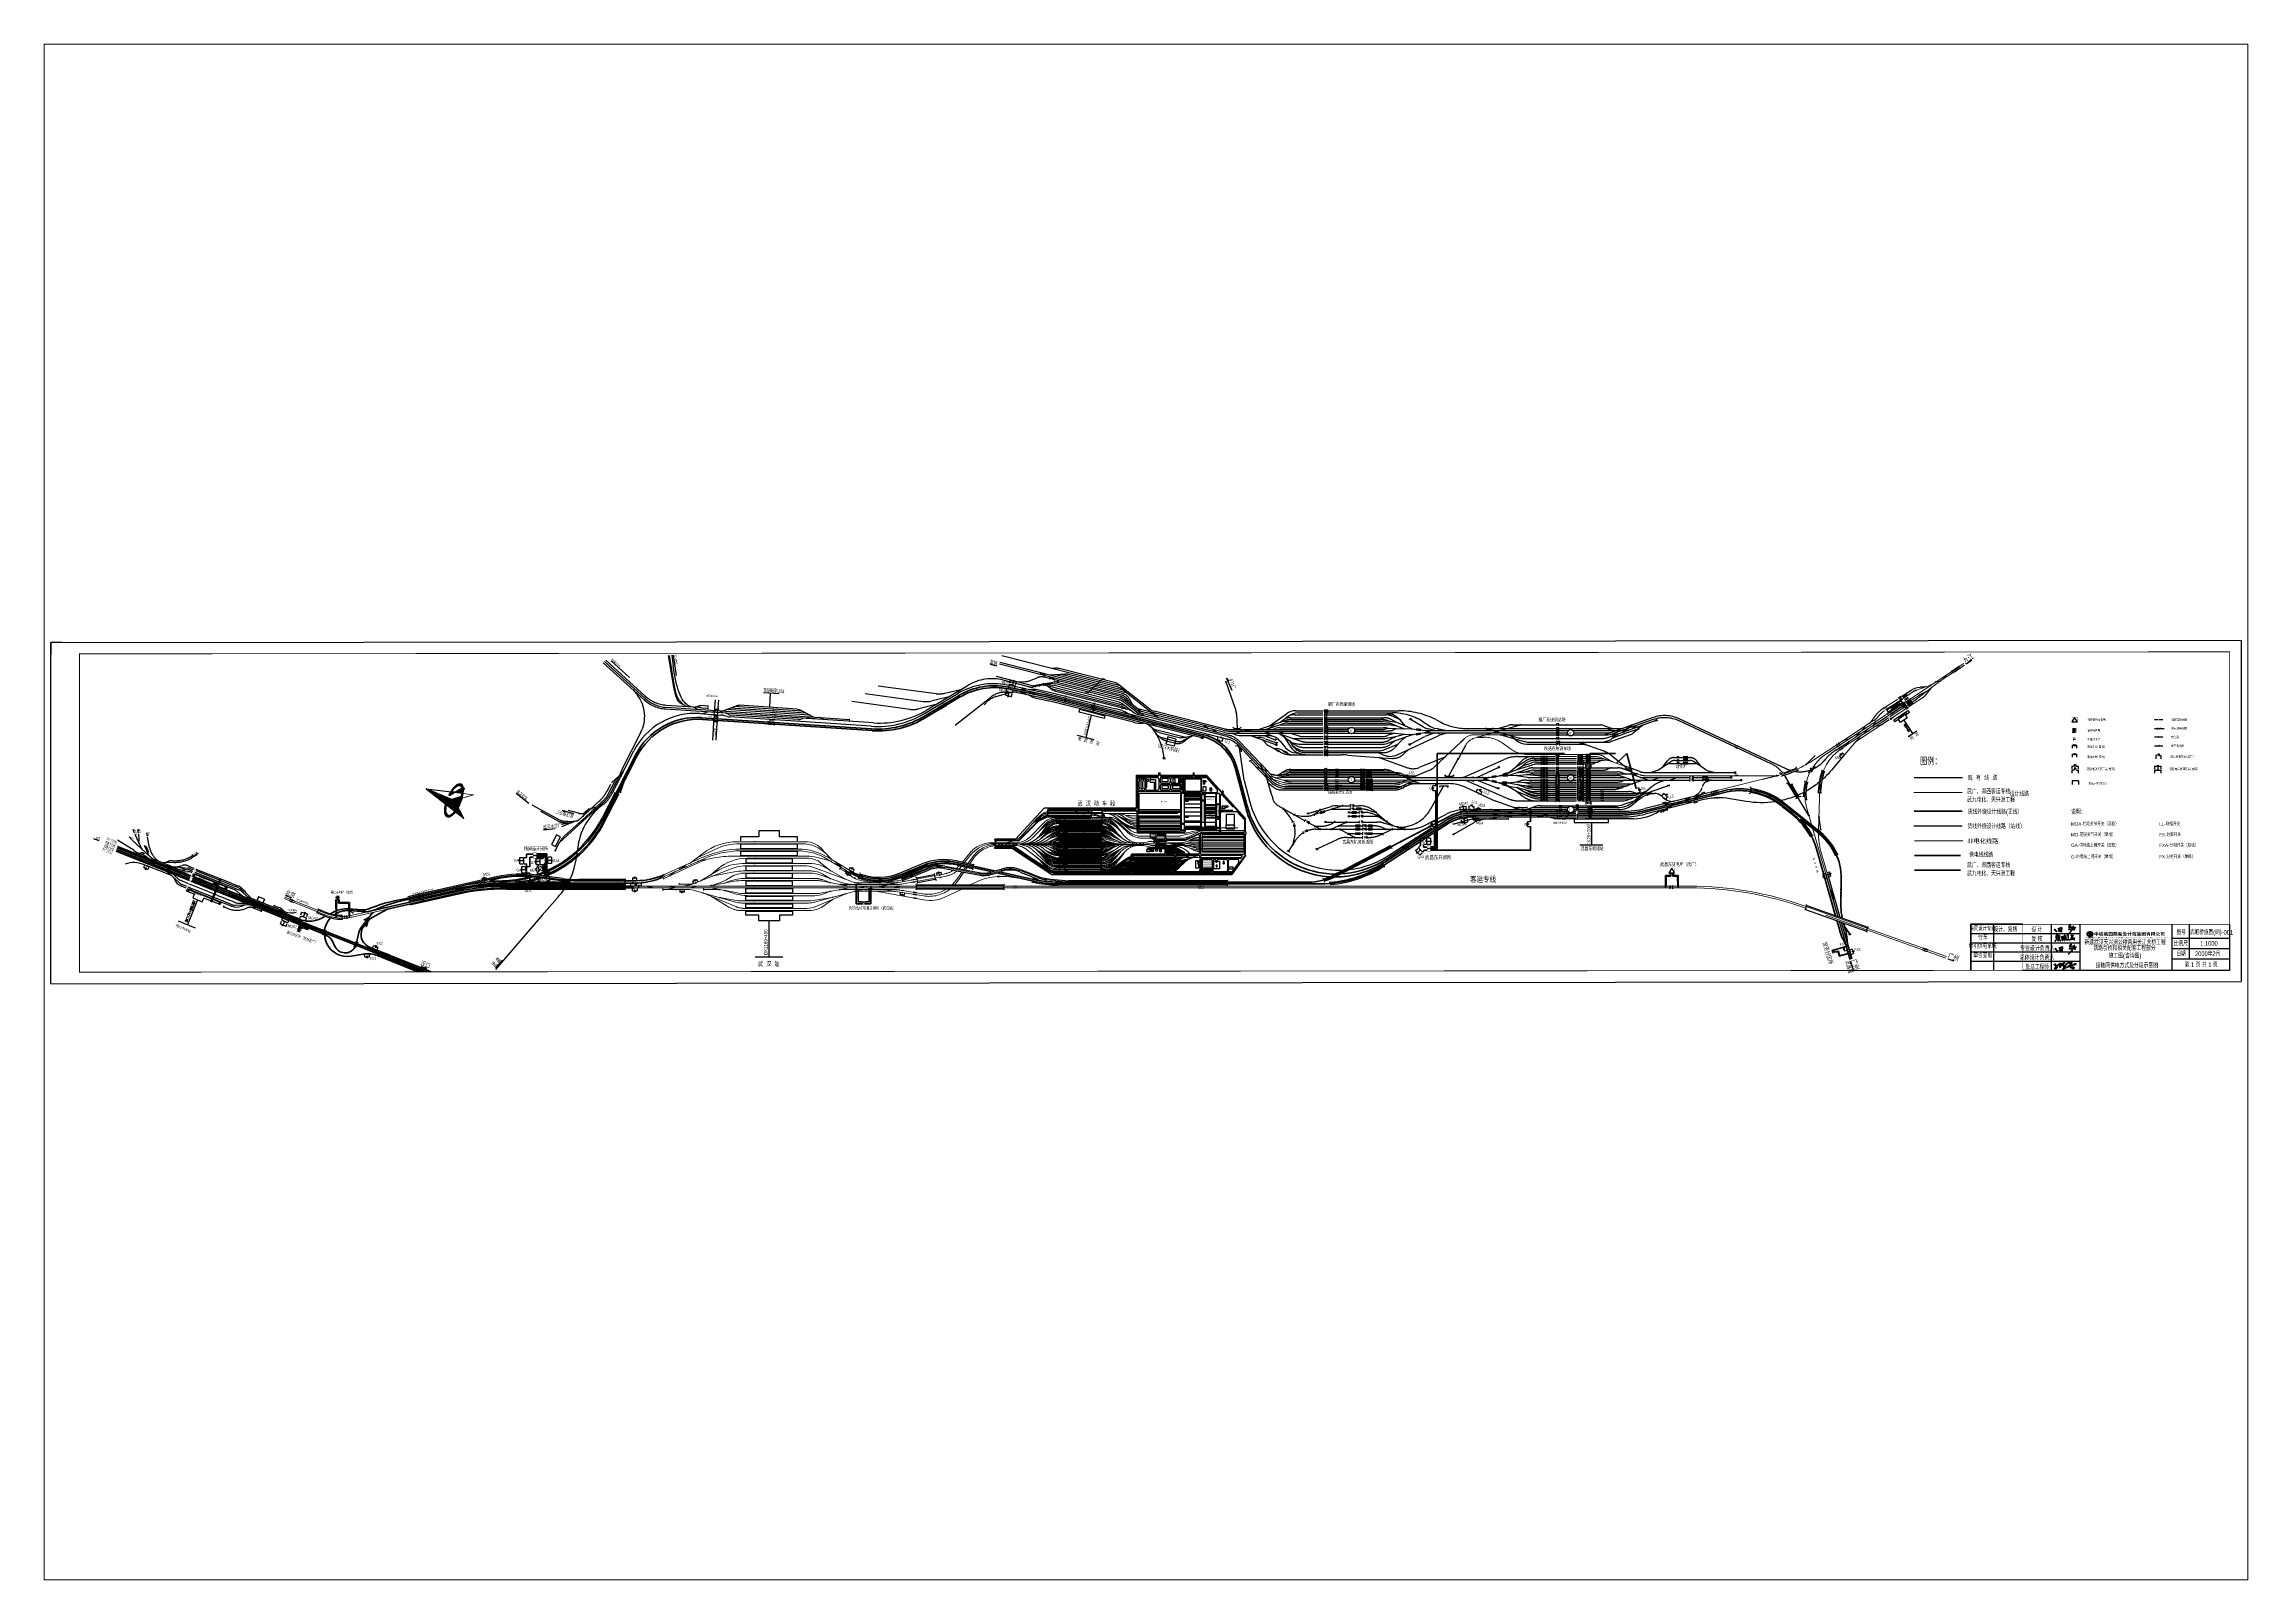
# Paper-space layout '布局3' of a CAD drawing. Header units: millimetres. Extents: x 29 to 258, y 20 to 180.
# The model-space entities are those that its viewports show. They can reach past a viewport. Long polylines and large blocks are cut down to what shows.
import ezdxf
from ezdxf.enums import TextEntityAlignment as Align

# ---------------------------------------------------------------- set-up
doc = ezdxf.new("R2010")
doc.units = ezdxf.units.MM
for name, pattern in [('ACAD_ISO02W100', [15, 12, -3]), ('ACAD_ISO13W100', [36, 12, -3, 12, -3, 0, -3, 0, -3]), ('CENTER', [50.8, 31.75, -6.35, 6.35, -6.35]), ('CONTINOUS', [0]), ('DASHDOTX2', [50.8, 25.4, -12.7, 0, -12.7]), ('DASHED', [19.05, 12.7, -6.35]), ('DASHED2', [9.525, 6.35, -3.175]), ('DIVIDE2', [15.875, 6.35, -3.175, 0, -3.175, 0, -3.175]), ('HIDDEN', [9.525, 6.35, -3.175])]:
    doc.linetypes.add(name, pattern=pattern)
doc.layers.add('05围墙线', color=5, linetype='TRACKS2', lineweight=25)
for name, color, linetype in [('jydhx', 4, 'ACAD_ISO13W100'), ('JYX', 7, 'Continuous'), ('SJX', 1, 'Continuous'), ('Title$0$0-CART-SITE', 140, 'Continuous'), ('TXT', 4, 'Continuous'), ('WALL', 2, 'Continuous'), ('YUANQI', 7, 'Continuous'), ('ZC_动车段新建', 52, 'Continuous'), ('ZC_新建', 7, 'Continuous'), ('ZC_既有', 7, 'Continuous'), ('ZC_站场', 7, 'Continuous'), ('ZC_远期', 7, 'Continuous'), ('三环路', 7, 'Continuous'), ('初期设计', 1, 'Continuous'), ('图框', 7, 'Continuous'), ('室外建筑与道路', 3, 'Continuous'), ('既有', 7, 'Continuous'), ('既有线', 7, 'Continuous'), ('桥梁', 40, 'Continuous'), ('牵引所', 6, 'Continuous'), ('生产房屋', 1, 'Continuous'), ('站台', 3, 'Continuous'), ('设计', 6, 'Continuous'), ('设计股道', 1, 'Continuous'), ('谌家矶', 7, 'DASHDOTX2'), ('运行时分', 1, 'Continuous'), ('近期设计', 6, 'Continuous'), ('远期设计', 5, 'Continuous'), ('道岔编号', 7, 'Continuous')]:
    doc.layers.add(name, color=color, linetype=linetype)
doc.styles.add('HHJ', font='SimSun.ttf', dxfattribs={"height": 2})
doc.styles.add('HZTXT', font='tx.shx', dxfattribs={"width": 0.75, "bigfont": 'hztxt.shx'})
doc.styles.add('JCWAuxLineStyle', font='TAHOMA.TTF', dxfattribs={"width": 0.8, "height": 1.5})
doc.styles.add('JCWHZ', font='jcwasc', dxfattribs={"width": 0.7, "bigfont": 'hztxt'})
doc.styles.add('kt', font='s.shx', dxfattribs={"bigfont": 'hztxt.shx'})
doc.styles.add('SJW', font='SimSun.ttf', dxfattribs={"width": 0.8})
doc.styles.get("Standard").update_dxf_attribs({"font": 'txt', "bigfont": 'gbcbig.shx'})
doc.styles.add('STYLE1', font='SimSun.ttf', dxfattribs={"width": 0.8})
doc.styles.add('文字', font='ttt.shx', dxfattribs={"width": 0.8, "bigfont": 'rsdhz.shx'})
doc.styles.add('样式 1', font='TIMES.TTF', dxfattribs={"height": 300})
doc.styles.add('桥角标$0$sds', font='jg.shx', dxfattribs={"width": 0.75, "bigfont": 'hztxt.shx'})
doc.linetypes.add('JBFWALL1', pattern='A,5000,[130,ltypeshp.shx,S=250,R=0,X=0,Y=-250],5000', length=10000)
doc.linetypes.add('JBFWALL1F', pattern='A,5000,[130,ltypeshp.shx,S=250,R=0,X=0,Y=250],5000', length=10000)
doc.linetypes.add('TRACKS2', pattern='A,20,[130,ltypeshp.shx,S=3,R=0,X=0,Y=3],20', length=40)
doc.linetypes.add('WALL1', pattern='A,2,0.001,["-",Standard,S=0.5,R=90,X=0,Y=0.001],-0.001', length=2.002)
pattern_1 = [(112.2216886, (933.668863, 64.718847), (-0.0240309822, -0.0098174754), []), (202.2216886, (933.668863, 64.718847), (0.0098174754, -0.0240309822), [])]
pattern_2 = [(45, (158.6551, -2837.7714), (-0.224506403, 0.224506403), [])]
pattern_3 = [(0, (1866.638263, 538.99628), (0, 0.05), []), (0, (1866.638263, 539.02128), (0, 0.05), [0.025, -0.0125])]

# ---------------------------------------------------------------- blocks, each defined once
blk = doc.blocks.new('md')
at = {"layer": '牵引所'}
for p, q in [((0, 0), (0.7, 0.7)), ((0.3, -0.4), (0.9, 0.3))]:
    blk.add_line(p, q, dxfattribs=at)
blk = doc.blocks.new('sjkg')
at = {"layer": '图框'}
for p, q in [((0, 6.2), (0, 3.5)), ((0, 6.2), (1.3, 6.2)), ((0, 2.7), (0, 0)), ((0, 2.7), (1.3, 2.7)), ((1.3, 6.2), (4.1, 7.7)), ((1.3, 2.7), (4.1, 4.2)), ((4.1, 6.4), (4.1, 6)), ((4.1, 6.2), (5.4, 6.2)), ((4.1, 2.9), (4.1, 2.5)), ((4.1, 2.7), (5.4, 2.7)), ((5.4, 6.2), (5.4, 3.5)), ((5.4, 2.7), (5.4, 0))]:
    blk.add_line(p, q, dxfattribs=at)
at = {"layer": '图框', "linetype": 'HIDDEN', "ltscale": 0.1}
blk.add_line((2.5, 7.3), (2.5, 3.8), dxfattribs=at)
at = {"layer": '图框', "const_width": 0.225}
for points in [[(1.2, 6.2, 1), (1.4, 6.2, 1)], [(1.2, 2.7, 1), (1.4, 2.7, 1)]]:
    blk.add_lwpolyline(points, format="xyb", close=True, dxfattribs=at)
at = {"layer": '图框', "const_width": 0.15}
for points in [[(4.1, 6.4), (4.1, 6)], [(4.1, 2.9), (4.1, 2.5)]]:
    blk.add_lwpolyline(points, dxfattribs=at)
at = {"layer": '图框'}
for centre in [(2.5, 7.3), (2.5, 3.8)]:
    blk.add_circle(centre, 0.36, dxfattribs=at)
blk = doc.blocks.new('fd')
at = {"layer": '牵引所'}
for p, q in [((0, 0.4), (0, -0.6)), ((0.5, 0.4), (0.5, -0.6))]:
    blk.add_line(p, q, dxfattribs=at)
blk = doc.blocks.new('sjkgb')
at = {"layer": '图框'}
for p, q in [((0, 6.2), (1.3, 6.2)), ((0, 6.2), (0, 3.5)), ((0, 2.7), (0, 0)), ((0, 2.7), (1.3, 2.7)), ((1.3, 6.2), (4.5, 6.2)), ((1.3, 2.7), (4.5, 2.7)), ((4.1, 6.4), (4.1, 6)), ((4.1, 6.2), (5.4, 6.2)), ((4.1, 2.9), (4.1, 2.5)), ((4.1, 2.7), (5.4, 2.7)), ((5.4, 6.2), (5.4, 3.5)), ((5.4, 2.7), (5.4, 0))]:
    blk.add_line(p, q, dxfattribs=at)
at = {"layer": '图框', "linetype": 'HIDDEN', "ltscale": 0.1}
blk.add_line((2.9, 6.5), (2.9, 3), dxfattribs=at)
at = {"layer": '图框', "const_width": 0.225}
for points in [[(1.2, 6.3, 1), (1.4, 6.2, 1)], [(1.2, 2.7, 1), (1.4, 2.7, 1)]]:
    blk.add_lwpolyline(points, format="xyb", close=True, dxfattribs=at)
at = {"layer": '图框', "const_width": 0.15}
for points in [[(4.1, 6.4), (4.1, 6)], [(4.1, 2.9), (4.1, 2.5)]]:
    blk.add_lwpolyline(points, dxfattribs=at)
at = {"layer": '图框'}
for centre in [(2.9, 6.6), (2.9, 3.1)]:
    blk.add_circle(centre, 0.36, dxfattribs=at)
blk = doc.blocks.new('fx')
at = {"layer": '牵引所'}
for p, rotation in [((0, 0), 33.26009138825519), ((1.4, 1.7), 32.96260393217996)]:
    blk.add_blockref('md', p, dxfattribs=dict(at, rotation=rotation))
blk = doc.blocks.new('DDKG')
for p, q in [((2.7, 5.4), (0, 5.4)), ((0, 5.4), (0, -0.2)), ((5.8, 5.5), (3, 6.8)), ((4.4, 6.1), (4.9, 7)), ((5.8, 5.4), (9.1, 5.4)), ((9.1, 5.4), (9.1, -0.2))]:
    blk.add_line(p, q)
at = {"const_width": 0.1}
for points in [[(2.7, 5.4), (2.7, 5.7)], [(2.7, 5.4), (2.7, 5.1)]]:
    blk.add_lwpolyline(points, dxfattribs=at)
at = {"const_width": 0.2}
blk.add_lwpolyline([(5.9, 5.4, -1), (5.7, 5.4, -1)], format="xyb", close=True, dxfattribs=at)
blk.add_circle((5.2, 7.7), 0.8)
blk.add_text('M', height=1, rotation=333.0399).set_placement((4.7, 7.4))
blk = doc.blocks.new('fhkg')
at = {"rotation": 359.241931864257}
blk.add_blockref('DDKG', (0, 0.1), dxfattribs=at)
blk = doc.blocks.new('DDKGB')
at = {"layer": '牵引所', "linetype": 'Continuous'}
for p, q in [((0, 2.5), (0, 0)), ((0, 2.5), (1.3, 2.5)), ((2.7, 2.5), (4, 2.5)), ((4, 0), (4, 2.5))]:
    blk.add_line(p, q, dxfattribs=at)
at = {"layer": '牵引所', "linetype": 'Continuous', "const_width": 0.158}
for points in [[(0.1, 0, 1), (0, 0)], [(0, 0, 1), (0.1, 0)], [(4.1, 0, 1), (4, 0)], [(4, 0, 1), (4.1, 0)]]:
    blk.add_lwpolyline(points, format="xyb", dxfattribs=at)
at = {"layer": '牵引所', "linetype": 'Continuous'}
blk.add_circle((2, 2.6), 0.679, dxfattribs=at)
blk = doc.blocks.new('slj1')
at = {"color": 7, "linetype": 'Continuous'}
for points in [[(0.65, 2.37), (0.62, 2.38), (0.58, 2.39), (0.58, 2.44), (0.71, 2.48), (0.8025, 2.5275, -0.083886), (0.85, 2.54, -0.197586), (0.93, 2.56), (0.98, 2.58, 0.293702), (1.0025, 2.5875, 0.133918), (1.0225, 2.5975), (1.03, 2.6), (1.1275, 2.5775), (1.1325, 2.5725, 0.256767), (1.21, 2.57)], [(0.58, 2.45), (0.6275, 2.4475, 0.477072), (0.6625, 2.4475, 0.098524), (0.7425, 2.4775), (0.84, 2.52, 0.293702), (0.8625, 2.5275, 0.133918), (0.8825, 2.5375), (0.98, 2.56, -0.298216), (1.16, 2.54, 0.182402), (1.21, 2.55)], [(0.58, 2.44), (0.6275, 2.4375, 0.477072), (0.6625, 2.4375, 0.098524), (0.7425, 2.4675), (0.84, 2.51, 0.293702), (0.8625, 2.5175, 0.133918), (0.8825, 2.5275), (0.98, 2.55, -0.298216), (1.16, 2.53, 0.182402), (1.21, 2.54)], [(0.58, 2.43), (0.6275, 2.4275, 0.477072), (0.6625, 2.4275, 0.098524), (0.7425, 2.4575), (0.84, 2.5, 0.293702), (0.8625, 2.5075, -0.128288), (0.93, 2.52), (0.98, 2.54, -0.298216), (1.16, 2.52, 0.182402), (1.21, 2.53)], [(0.58, 2.42), (0.6275, 2.4175, 0.477072), (0.6625, 2.4175, 0.098524), (0.7425, 2.4475), (0.7775, 2.4625, -0.137607), (0.85, 2.49, -0.197586), (0.93, 2.51), (0.9425, 2.5175, 0.133918), (0.9625, 2.5275), (0.98, 2.53, -0.298216), (1.16, 2.51, 0.182402), (1.21, 2.52)], [(1.27, 1.77), (1.27, 1.86), (1.268, 2.466), (1.252, 2.474), (1.2025, 2.5075), (1.19, 2.5, -0.162278), (1.1475, 2.5075, -0.133918), (1.1275, 2.5175, 0.259444), (0.98, 2.52), (0.7225, 2.4275), (0.7175, 2.4225, -0.083886), (0.67, 2.41), (0.6325, 2.4025, 0.172355), (0.58, 2.41)], [(0.65, 2.39), (0.6325, 2.3925, 0.172355), (0.58, 2.4)], [(0.65, 2.38), (0.6325, 2.3825, 0.172355), (0.58, 2.39)], [(0.62, 2.46), (0.63, 2.33, 0.704996), (0.6, 2.35)], [(0.65, 2.36), (0.6275, 2.3675, 0.113888), (0.6, 2.37)], [(0.66, 2.46), (0.84, 2.53, 0.293702), (0.8625, 2.5375, 0.133918), (0.8825, 2.5475), (0.98, 2.57, -0.298216), (1.16, 2.55, 0.182402), (1.21, 2.56)], [(0.66, 2.4, 0.162278), (0.67, 2.47)], [(1.17, 2.05), (1.17, 2.16), (1.168, 2.606), (1.152, 2.614), (1.09, 2.67), (1.02, 2.67, -0.245725), (0.958, 2.644, -0.144795), (0.8808, 2.6251), (0.878, 2.624), (0.762, 2.556), (0.76, 2.55, -0.087559), (0.702, 2.516), (0.68, 2.41)], [(0.68, 2.48), (0.8225, 2.5475, 0.1271), (0.89, 2.57), (0.9425, 2.5775, 0.133918), (0.9625, 2.5875), (0.98, 2.59, -0.298216), (1.16, 2.57), (1.2, 2.58, -2.414214), (1.21, 2.58)], [(0.68, 2.35, 0.141826), (0.7625, 2.3775), (0.81, 2.4)], [(0.75, 2.32, -0.819804), (0.7, 2.37, -0.407538), (0.7425, 2.4275), (0.84, 2.47), (0.99, 2.52), (0.99, 2.65)], [(0.7, 2.51), (0.8025, 2.5575, -0.083886), (0.85, 2.57), (0.8625, 2.5775, -0.128288), (0.93, 2.59), (0.98, 2.61, 0.293702), (1.0025, 2.6175, 0.133918), (1.0225, 2.6275), (1.03, 2.63), (1.17, 2.59)], [(0.7, 2.4), (0.8625, 2.4675, -0.110696), (0.92, 2.48), (0.93, 2.63)], [(1.21, 1.91), (1.21, 1.94), (1.2, 2.58), (1.1475, 2.5875, 0.27637), (0.98, 2.6), (0.7, 2.5)], [(0.7, 2.39), (0.7825, 2.4275, -0.083886), (0.83, 2.44)], [(0.76, 2.55), (0.8625, 2.5875, -0.128288), (0.93, 2.6), (0.98, 2.62, 0.293702), (1.0025, 2.6275, 0.133918), (1.0225, 2.6375), (1.03, 2.64), (1.17, 2.6)], [(0.78, 2.57), (0.85, 2.59, -0.197586), (0.93, 2.61), (0.98, 2.63, 0.293702), (1.0025, 2.6375, 0.133918), (1.0225, 2.6475, -0.176126), (1.0925, 2.6425, -0.133918), (1.1125, 2.6325), (1.13, 2.63)], [(0.81, 0.76, -1.424314), (0.82, 0.78, 0.162278), (0.8625, 0.7875, 0.133918), (0.8825, 0.7975, -0.128288), (0.95, 0.81, -0.101873), (0.99, 0.82, -0.101873), (1.03, 0.83), (1.18, 0.84, 0.182402), (1.23, 0.85, 0.148409), (1.29, 0.86), (1.65, 1.01, -0.081644), (1.75, 1.04)], [(0.8, 2.59), (0.97, 2.64, 0.141676), (1.03, 2.66), (1.11, 2.65)], [(0.8, 0.77), (0.95, 0.8, -0.101873), (0.99, 0.81, -0.242074), (1.11, 0.82, -0.115797), (1.21, 0.83), (1.27, 0.84, -0.101873), (1.31, 0.85), (1.7225, 1.0275, -0.113888), (1.75, 1.03)], [(0.81, 0.78), (0.8125, 0.7625, 0.071068), (0.85, 0.76, -0.150368), (0.95, 0.79, -0.101873), (0.99, 0.8, -0.242074), (1.11, 0.81), (1.2825, 0.8375, -0.113888), (1.31, 0.84), (1.7225, 1.0175, -0.113888), (1.75, 1.02)], [(0.82, 2.43), (0.83, 2.45, 0.506738), (0.85, 2.5), (0.85, 2.61)], [(0.82, 0.79, 0.162278), (0.8625, 0.7975, 0.133918), (0.8825, 0.8075), (0.99, 0.83, -0.242074), (1.11, 0.84), (1.2825, 0.8675, -0.113888), (1.31, 0.87), (1.65, 1.02, -0.141676), (1.71, 1.04), (1.7175, 1.0425, -0.113888), (1.8, 1.05), (1.81, 1.13), (1.808, 1.456), (1.692, 1.504, 0.123106), (1.64, 1.52, 0.193916), (1.58, 1.52, 0.293702), (1.5575, 1.5125, -0.137343), (1.37, 1.51, -0.125644), (1.32, 1.5)], [(0.82, 0.81, 0.162278), (0.8625, 0.8175, 0.133918), (0.8825, 0.8275), (1.02, 0.86, -0.144689), (1.12, 0.86), (1.3188, 0.8947), (1.542, 1.006), (1.582, 1.036, 0.364269), (1.622, 1.076, 0.109852), (1.6625, 1.0875, 0.133918), (1.6825, 1.0975, -0.106926), (1.7725, 1.1025, -0.133918), (1.7925, 1.0925), (1.85, 1.09)], [(0.82, 0.8, 0.162278), (0.8625, 0.8075, 0.133918), (0.8825, 0.8175), (1.06, 0.86, -0.20335), (1.1, 0.85), (1.1175, 0.8525, -0.150256), (1.18, 0.86, 0.182402), (1.23, 0.87, 0.156092), (1.3825, 0.9175, 0.073472), (1.5625, 0.9975), (1.64, 1.03, 0.293702), (1.6625, 1.0375, 0.133918), (1.6825, 1.0475), (1.73, 1.06, -0.236068), (1.77, 1.05)], [(0.82, 0.75, 0.162278), (0.8625, 0.7575, 0.133918), (0.8825, 0.7675), (0.99, 0.79, -0.242074), (1.11, 0.8), (1.2825, 0.8275, -0.113888), (1.31, 0.83), (1.7225, 1.0075, -0.113888), (1.75, 1.01)], [(0.82, 0.74, 0.162278), (0.8625, 0.7475, 0.133918), (0.8825, 0.7575), (0.99, 0.78, -0.242074), (1.11, 0.79), (1.2825, 0.8175, -0.113888), (1.31, 0.82), (1.7225, 0.9975, -0.113888), (1.75, 1)], [(1.07, 0.89), (0.93, 0.86, 0.24085), (0.8975, 0.8525, 0.133918), (0.8775, 0.8425), (0.822, 0.826), (0.82, 0.79), (0.82, 0.74), (0.85, 0.73), (0.86, 0.72), (0.9575, 0.7225), (0.9625, 0.7275, -0.113888), (0.99, 0.73, -0.242074), (1.11, 0.74), (1.2825, 0.7675, -0.113888), (1.31, 0.77), (1.5825, 0.8975, -0.079867), (1.69, 0.93)], [(0.82, 0.82, 0.162278), (0.8625, 0.8275, 0.133918), (0.8825, 0.8375), (1.0425, 0.8775, -0.113888), (1.07, 0.88)], [(0.84, 0.72), (0.99, 0.76, -0.242074), (1.11, 0.77), (1.2825, 0.7975, -0.113888), (1.31, 0.8), (1.4625, 0.8675), (1.75, 1.01), (1.75, 1.23, 0.536775), (1.7225, 1.2825), (1.72, 1.49)], [(1.09, 1.24), (1.09, 1.21), (1.08, 0.99), (1.06, 0.98, -0.423335), (1.0025, 0.9475), (0.9575, 0.9325, -0.071068), (0.92, 0.93), (0.842, 0.866), (0.84, 0.77), (0.84, 0.76), (0.86, 0.7, 0.316896), (0.95, 0.68), (0.95, 1.01)], [(1.07, 0.7), (1.07, 0.75), (1.068, 0.916), (1.02, 0.91, 0.293702), (0.9975, 0.9025), (0.84, 0.86)], [(0.84, 0.85), (0.98, 0.89, 0.293702), (1.0025, 0.8975), (1.0425, 0.9075, -0.113888), (1.07, 0.91)], [(0.84, 0.84), (0.98, 0.88, 0.293702), (1.0025, 0.8875), (1.0425, 0.8975, -0.113888), (1.07, 0.9)], [(0.95, 0.68, -0.238607), (0.88, 0.7, 0.576553), (0.86, 0.73), (0.9625, 0.7675, -0.113888), (0.99, 0.77, -0.242074), (1.11, 0.78), (1.2175, 0.7925, -0.172355), (1.27, 0.8), (1.5425, 0.9175, -0.109298), (1.73, 0.98)], [(0.86, 0.7), (0.99, 0.72, -0.242074), (1.11, 0.73), (1.2825, 0.7575, -0.113888), (1.31, 0.76), (1.57, 0.88)], [(0.88, 2.47, 0.611936), (0.91, 2.52), (0.91, 2.63)], [(0.88, 0.9), (0.92, 0.91, 0.083118), (1.05, 0.94)], [(1.71, 0.96, 0.24085), (1.6775, 0.9525, 0.133918), (1.6575, 0.9425), (1.5375, 0.8925), (1.25, 0.78), (1.11, 0.76, 0.117407), (1.01, 0.76, -0.101873), (0.97, 0.75, -0.148998), (0.9, 0.74), (0.9575, 0.7325), (0.9625, 0.7375, -0.113888), (0.99, 0.74, -0.101873), (1.03, 0.75, -0.265564), (1.11, 0.75), (1.2825, 0.7775, -0.113888), (1.31, 0.78), (1.6625, 0.9375, -0.083886), (1.71, 0.95)], [(0.9, 0.92), (0.99, 0.93, -0.101873), (1.03, 0.94), (1.05, 0.95)], [(1.31, 0.89), (1.31, 0.76), (1.2, 0.73), (1.0925, 0.7225, 0.328126), (1.03, 0.72), (0.97, 0.71, -0.148998), (0.9, 0.7), (0.9575, 0.6925), (0.9625, 0.6975, -0.113888), (0.99, 0.7, -0.101873), (1.03, 0.71), (1.0925, 0.7125, 0.280069), (1.15, 0.72), (1.15, 0.87)], [(0.92, 0.96), (1.1375, 0.9975, 0.821211), (1.17, 1.04), (1.17, 1.32)], [(0.92, 0.67), (0.92, 0.87), (0.922, 0.976), (1.09, 1.02, -0.150368), (1.19, 1.05)], [(0.92, 0.97), (1.02, 0.99, 0.293702), (1.0425, 0.9975, 0.133918), (1.0625, 1.0075), (1.1025, 1.0175, -0.082673), (1.19, 1.04)], [(0.92, 0.95), (0.95, 0.95, -0.101873), (0.99, 0.96), (1.03, 0.97, -0.101873), (1.07, 0.98)], [(0.92, 0.94), (0.95, 0.94, -0.101873), (0.99, 0.95), (1.0425, 0.9675, -0.113888), (1.07, 0.97)], [(0.94, 2.49, -0.245187), (0.98, 2.51, -0.298216), (1.16, 2.49), (1.2025, 2.4975, -0.113888), (1.23, 2.5)], [(0.94, 0.67), (0.94, 0.78), (0.942, 1.006), (0.96, 1.03), (1.0025, 1.0575), (1.02, 1.06, 0.293702), (1.0425, 1.0675, 0.133918), (1.0625, 1.0775), (1.1175, 1.0925, -0.187601), (1.17, 1.11)], [(0.94, 0.99), (1.1975, 1.0625, 0.071068), (1.2, 1.1)], [(0.96, 1.04), (1.2088, 1.0953, -0.317727), (1.2, 1.06)], [(0.96, 1.03, 0.162278), (1.0025, 1.0375, 0.150368), (1.0625, 1.0575), (1.1025, 1.0675, -0.177184), (1.21, 1.09)], [(0.96, 1.02, 0.162278), (1.0025, 1.0275, 0.150368), (1.0625, 1.0475), (1.1025, 1.0575, -0.177184), (1.21, 1.08)], [(0.98, 0.7), (0.982, 1.086, 0.28935), (1.002, 1.116, 0.109852), (1.0425, 1.1275, 0.133918), (1.0625, 1.1375), (1.1425, 1.1675, -0.113888), (1.17, 1.17), (1.1825, 1.1775, 0.133918), (1.2025, 1.1875, 0.1271), (1.27, 1.21), (1.27, 1.44)], [(0.98, 1.08), (1.0025, 1.0875, 0.150368), (1.0625, 1.1075, 0.150368), (1.1225, 1.1275), (1.19, 1.15)], [(0.98, 1.07), (1.02, 1.08, 0.293702), (1.0425, 1.0875, 0.133918), (1.0625, 1.0975, -0.113888), (1.09, 1.1), (1.19, 1.14)], [(0.98, 1.06), (1.1175, 1.1025, -0.187601), (1.17, 1.12)], [(1.27, 2.46), (1.2475, 2.4675, 0.155631), (1.17, 2.47), (1.1475, 2.4775, 0.222077), (1.02, 2.5, 0.535184), (1, 2.51)], [(1, 1.1, 0.200551), (1.0625, 1.1175, 0.098524), (1.1425, 1.1475), (1.22, 1.17), (1.23, 1.28), (1.23, 1.38)], [(1, 1.11, 0.200551), (1.0625, 1.1275, 0.150368), (1.1225, 1.1475), (1.17, 1.16, -0.141676), (1.23, 1.18)], [(1.02, 0.7), (1.02, 0.75), (1.022, 1.156), (1.062, 1.196, 0.109852), (1.1025, 1.2075, 0.133918), (1.1225, 1.2175), (1.17, 1.23, -0.081644), (1.27, 1.26), (1.29, 1.27)], [(1.02, 1.15), (1.2425, 1.2275, -0.113888), (1.27, 1.23)], [(1.02, 1.14), (1.2425, 1.2175, -0.113888), (1.27, 1.22)], [(1.02, 1.13), (1.1225, 1.1675, 0.133918), (1.1425, 1.1775), (1.2425, 1.2075, -0.113888), (1.27, 1.21)], [(1.25, 2.48), (1.2325, 2.4825, 0.430291), (1.19, 2.48), (1.08, 2.52), (1.03, 2.52), (1.03, 2.67)], [(1.04, 1.17), (1.22, 1.23, 0.293702), (1.2425, 1.2375, -0.113888), (1.27, 1.24), (1.29, 1.25)], [(1.04, 0.7, -0.571624), (1.09, 0.7)], [(1.13, 2.18), (1.13, 2.25), (1.12, 2.45), (1.08, 2.49, -0.506738), (1.06, 2.54), (1.06, 2.67)], [(1.27, 2.45), (1.2025, 2.4675, -0.220328), (1.08, 2.5), (1.06, 2.5)], [(1.06, 1.19), (1.23, 1.24, -0.101873), (1.27, 1.25), (1.29, 1.26)], [(1.27, 2.44), (1.2475, 2.4475, 0.155631), (1.17, 2.45), (1.1275, 2.4675, 0.083886), (1.08, 2.48)], [(1.27, 2.43), (1.2475, 2.4375, 0.155631), (1.17, 2.44), (1.1275, 2.4575, 0.083886), (1.08, 2.47)], [(1.08, 0.99), (1.082, 1.236), (1.098, 1.244, -0.333333), (1.118, 1.264, 0.259126), (1.142, 1.286), (1.26, 1.32, 0.293702), (1.2825, 1.3275, 0.133918), (1.3025, 1.3375), (1.31, 1.34, 0.536775), (1.3625, 1.3675, -0.113888), (1.39, 1.37), (1.4, 1.81)], [(1.08, 1.21), (1.23, 1.26, -0.101873), (1.27, 1.27), (1.29, 1.28, 0.369924), (1.3025, 1.2975, 0.542165), (1.33, 1.36), (1.33, 1.52)], [(1.08, 1.23), (1.1225, 1.2475, -0.083886), (1.17, 1.26), (1.22, 1.28, 0.293702), (1.2425, 1.2875, -0.113888), (1.27, 1.29, -0.141676), (1.33, 1.31)], [(1.08, 1.22), (1.1025, 1.2275, -0.078603), (1.31, 1.29)], [(1.11, 2.41, 0.236068), (1.1, 2.45)], [(1.29, 2.42), (1.1475, 2.4375, 0.071068), (1.1, 2.44)], [(1.27, 2.41), (1.1475, 2.4275, 0.071068), (1.1, 2.43)], [(1.27, 2.4), (1.1475, 2.4175, 0.071068), (1.1, 2.42)], [(1.1, 1.25), (1.22, 1.29, 0.293702), (1.2425, 1.2975, -0.113888), (1.27, 1.3, -0.141676), (1.33, 1.32)], [(1.15, 2.09), (1.14, 2.18, -0.506738), (1.12, 2.23), (1.12, 2.64)], [(1.29, 1.74), (1.29, 1.81), (1.288, 2.376), (1.22, 2.4, 0.293702), (1.1975, 2.3925, -0.320591), (1.14, 2.4), (1.12, 2.4)], [(1.29, 2.37), (1.1475, 2.3875, 0.113888), (1.12, 2.39)], [(1.29, 2.36), (1.1475, 2.3775, 0.113888), (1.12, 2.38)], [(1.29, 2.35), (1.1475, 2.3675, 0.113888), (1.12, 2.37)], [(1.29, 2.34), (1.1475, 2.3575, 0.113888), (1.12, 2.36)], [(1.29, 2.33), (1.1475, 2.3475, 0.113888), (1.12, 2.35)], [(1.29, 2.32), (1.1475, 2.3375, 0.113888), (1.12, 2.34)], [(1.29, 2.31), (1.1475, 2.3275, 0.113888), (1.12, 2.33)], [(1.29, 2.3), (1.1475, 2.3175, 0.113888), (1.12, 2.32)], [(1.29, 2.29), (1.1475, 2.3075, 0.113888), (1.12, 2.31)], [(1.29, 2.28), (1.1475, 2.2975, 0.113888), (1.12, 2.3)], [(1.29, 2.26), (1.1475, 2.2775, 0.113888), (1.12, 2.28)], [(1.29, 2.25), (1.1475, 2.2675, 0.113888), (1.12, 2.27)], [(1.29, 2.24), (1.1475, 2.2575, 0.113888), (1.12, 2.26)], [(1.29, 2.23), (1.1475, 2.2475, 0.113888), (1.12, 2.25)], [(1.14, 2.17), (1.1975, 2.1725, -0.477072), (1.2325, 2.1725, -0.133918), (1.2525, 2.1625, 0.280069), (1.31, 2.17), (1.308, 2.216), (1.19, 2.23), (1.1475, 2.2375, 0.113888), (1.12, 2.24)], [(1.31, 2.21), (1.1475, 2.2275, 0.113888), (1.12, 2.23)], [(1.31, 2.2), (1.1475, 2.2175, 0.113888), (1.12, 2.22)], [(1.31, 2.19), (1.1475, 2.2075, 0.113888), (1.12, 2.21)], [(1.31, 2.18), (1.1475, 2.1975, 0.113888), (1.12, 2.2)], [(1.31, 2.17), (1.1475, 2.1875, 0.113888), (1.12, 2.19)], [(1.12, 1, -0.299289), (1.17, 1.02)], [(1.33, 2.07), (1.26, 2.08, 0.262523), (1.1975, 2.0925, -0.280069), (1.14, 2.1), (1.14, 2.62)], [(1.29, 2.15), (1.2025, 2.1675, -0.150256), (1.14, 2.16)], [(1.33, 1.68), (1.33, 1.7), (1.328, 2.106), (1.31, 2.12, 0.445362), (1.26, 2.14), (1.2025, 2.1575, -0.150256), (1.14, 2.15)], [(1.31, 2.13), (1.2025, 2.1475, -0.150256), (1.14, 2.14)], [(1.31, 2.12), (1.2025, 2.1375, -0.150256), (1.14, 2.13)], [(1.33, 2.1), (1.28, 2.11, -0.24085), (1.2475, 2.1175, -0.133918), (1.2275, 2.1275), (1.14, 2.12)], [(1.33, 2.09), (1.28, 2.1, -0.24085), (1.2475, 2.1075, -0.133918), (1.2275, 2.1175), (1.14, 2.11)], [(1.33, 2.08), (1.28, 2.09, -0.24085), (1.2475, 2.0975, -0.133918), (1.2275, 2.1075), (1.14, 2.1)], [(1.14, 1.28, 0.162278), (1.1825, 1.2875, 0.133918), (1.2025, 1.2975), (1.34, 1.33), (1.35, 1.38), (1.35, 1.55)], [(1.17, 1.01, 0.414214), (1.14, 1), (1.15, 1.29)], [(1.25, 1.8), (1.24, 1.87, -0.375), (1.23, 1.9), (1.22, 1.91), (1.18, 2.05), (1.17, 2.05), (1.16, 2.4), (1.16, 2.61)], [(1.33, 2.06), (1.28, 2.07, -0.24085), (1.2475, 2.0775, -0.133918), (1.2275, 2.0875), (1.1975, 2.0825, -0.071068), (1.16, 2.08)], [(1.35, 1.66), (1.35, 1.72), (1.348, 2.046), (1.29, 2.06, -0.173949), (1.22, 2.08), (1.16, 2.07)], [(1.35, 2.04), (1.1975, 2.0625, -0.071068), (1.16, 2.06)], [(1.16, 1.3), (1.2425, 1.3275, -0.113888), (1.27, 1.33), (1.36, 1.35, 0.611936), (1.39, 1.4), (1.39, 1.58, 0.536775), (1.3625, 1.6325), (1.36, 1.98)], [(1.16, 1), (1.16, 1.01), (1.162, 1.316), (1.18, 1.33, -0.325184), (1.23, 1.36, -0.101873), (1.27, 1.37), (1.2825, 1.3775, -0.128288), (1.35, 1.39), (1.3625, 1.3975, -0.728312), (1.4075, 1.3725), (1.4, 1.37)], [(1.16, 1.31), (1.26, 1.34, 0.293702), (1.2825, 1.3475, 0.133918), (1.3025, 1.3575), (1.39, 1.36)], [(1.37, 1.96), (1.2325, 1.9775, -0.876687), (1.18, 2.02), (1.18, 2.58)], [(1.35, 2.03), (1.28, 2.04, -0.20335), (1.24, 2.05), (1.18, 2.04)], [(1.35, 2.02), (1.28, 2.03, -0.20335), (1.24, 2.04), (1.18, 2.03)], [(1.35, 2.01), (1.28, 2.02, -0.20335), (1.24, 2.03), (1.18, 2.02)], [(1.35, 2), (1.28, 2.01, -0.20335), (1.24, 2.02), (1.18, 2.01)], [(1.35, 1.99), (1.28, 2, -0.20335), (1.24, 2.01), (1.18, 2)], [(1.37, 1.63), (1.37, 1.71), (1.368, 1.976), (1.29, 1.99, -0.182402), (1.24, 2, -0.128288), (1.18, 1.99)], [(1.37, 1.97), (1.29, 1.98, -0.182402), (1.24, 1.99), (1.18, 1.98)], [(1.18, 1.33), (1.2825, 1.3575, -0.072854), (1.41, 1.38)], [(1.23, 2.05, 0.787829), (1.2, 2.05), (1.23, 2.05)], [(1.37, 1.95), (1.29, 1.96, -0.182402), (1.24, 1.97, -0.101873), (1.2, 1.96)], [(1.37, 1.94), (1.29, 1.95, -0.182402), (1.24, 1.96, -0.101873), (1.2, 1.95)], [(1.37, 1.93), (1.29, 1.94, -0.182402), (1.24, 1.95, -0.101873), (1.2, 1.94)], [(1.37, 1.92), (1.29, 1.93, -0.182402), (1.24, 1.94, -0.101873), (1.2, 1.93)], [(1.38, 1.88, 1.0868), (1.37, 1.91), (1.29, 1.92, -0.182402), (1.24, 1.93, -0.101873), (1.2, 1.92)], [(1.2, 1.35), (1.2825, 1.3675, -0.072854), (1.41, 1.39)], [(1.22, 1.9, 0.20335), (1.26, 1.91), (1.39, 1.9)], [(1.22, 1.88), (1.37, 1.88, 0.375), (1.38, 1.91)], [(1.22, 1.89, 0.20335), (1.26, 1.9), (1.39, 1.89)], [(1.22, 1.37), (1.2825, 1.3875, -0.110696), (1.34, 1.4, -0.1678), (1.42, 1.4), (1.43, 1.41), (1.428, 1.776), (1.41, 1.8, 0.218619), (1.32, 1.82, 0.149404), (1.24, 1.83)], [(1.22, 1.17), (1.22, 1.21), (1.222, 1.376), (1.242, 1.406, -0.135173), (1.45, 1.43)], [(1.22, 0.72, -0.377348), (1.26, 0.73), (1.27, 0.88)], [(1.25, 1.91, 1.213173), (1.23, 1.91), (1.25, 1.91)], [(1.43, 1.77), (1.29, 1.8, -0.205258), (1.24, 1.81), (1.24, 2.49)], [(1.41, 1.8), (1.32, 1.81, 0.149404), (1.24, 1.82)], [(1.41, 1.79), (1.32, 1.8, 0.149404), (1.24, 1.81)], [(1.24, 1.4), (1.2825, 1.4075, -0.083886), (1.33, 1.42, -0.107073), (1.44, 1.42), (1.45, 1.76)], [(1.24, 1.39), (1.2825, 1.3975, -0.17132), (1.43, 1.41)], [(1.47, 1.74, -0.113888), (1.4075, 1.7475, -0.133918), (1.3875, 1.7575), (1.37, 1.76, -0.11832), (1.26, 1.78), (1.26, 2.47)], [(1.26, 1.43), (1.2825, 1.4375, -0.083886), (1.33, 1.45, -0.068902), (1.45, 1.45, 0.506738), (1.47, 1.5), (1.47, 1.63), (1.4688, 1.7553), (1.32, 1.78, 0.128288), (1.26, 1.79)], [(1.47, 1.75), (1.3125, 1.7725, 0.172355), (1.26, 1.78)], [(1.26, 1.2), (1.26, 1.21), (1.262, 1.436), (1.28, 1.45, -0.290591), (1.35, 1.47, -0.133054), (1.44, 1.47, 0.205258), (1.49, 1.48), (1.49, 1.71)], [(1.26, 1.42), (1.2775, 1.4225, -0.188096), (1.45, 1.44)], [(1.28, 2.38), (1.28, 2.24), (1.29, 1.74), (1.4, 1.7, 0.161034), (1.57, 1.71, 0.24085), (1.6025, 1.7175, 0.133918), (1.6225, 1.7275), (1.64, 1.73, 0.293702), (1.6625, 1.7375, 0.133918), (1.6825, 1.7475), (1.7, 1.75, 0.293702), (1.7225, 1.7575, 0.133918), (1.7425, 1.7675), (1.75, 1.77)], [(1.47, 1.73), (1.3075, 1.7575, 0.113888), (1.28, 1.76)], [(1.47, 1.72), (1.3075, 1.7475, 0.113888), (1.28, 1.75)], [(1.28, 1.45), (1.33, 1.46, 0.20335), (1.37, 1.47), (1.47, 1.46)], [(1.28, 0.74, -0.259426), (1.33, 0.75), (1.55, 0.85)], [(1.3, 1.73), (1.4, 1.72, 0.170942), (1.57, 1.73, 0.24085), (1.6025, 1.7375, 0.133918), (1.6225, 1.7475), (1.7625, 1.7975), (1.81, 1.84), (1.81, 2.04)], [(1.3, 1.72), (1.4, 1.71, 0.161034), (1.57, 1.72, 0.24085), (1.6025, 1.7275, 0.133918), (1.6225, 1.7375), (1.77, 1.79)], [(1.32, 2.11), (1.32, 2.1), (1.33, 1.68), (1.34, 1.68, -0.173863), (1.42, 1.66), (1.51, 1.66, -0.101873), (1.55, 1.67), (1.58, 1.68, 0.293702), (1.6025, 1.6875, 0.133918), (1.6225, 1.6975, 0.150368), (1.6825, 1.7175, -0.113888), (1.71, 1.72)], [(1.32, 1.7), (1.4, 1.69, 0.161034), (1.57, 1.7), (1.6225, 1.7175, -0.113888), (1.65, 1.72), (1.7, 1.74, 0.293702), (1.7225, 1.7475, 0.133918), (1.7425, 1.7575), (1.75, 1.76)], [(1.32, 1.69), (1.4, 1.68, 0.161034), (1.57, 1.69, 0.24085), (1.6025, 1.6975, 0.133918), (1.6225, 1.7075), (1.73, 1.74)], [(1.32, 1.3), (1.322, 1.516, -0.102269), (1.45, 1.52), (1.55, 1.53, -0.215451), (1.65, 1.54)], [(1.32, 1.51), (1.3575, 1.5125, -0.328126), (1.42, 1.51), (1.5575, 1.5225, -0.215888), (1.65, 1.53)], [(1.81, 1.44), (1.78, 1.45, 0.141676), (1.72, 1.47), (1.6025, 1.5075, -0.24085), (1.57, 1.5), (1.4125, 1.4925), (1.4075, 1.4975, 0.247), (1.35, 1.49), (1.32, 1.49)], [(1.32, 1.48, 0.182402), (1.37, 1.49), (1.49, 1.48)], [(1.32, 0.75, -0.090556), (1.35, 0.77, -0.141676), (1.41, 0.79), (1.57, 0.87)], [(1.34, 2.05), (1.34, 2), (1.35, 1.66), (1.3925, 1.6525, 0.182745), (1.57, 1.66), (1.6575, 1.6825, -0.171293), (1.6775, 1.6925, -0.473879), (1.7075, 1.7125), (1.71, 1.93)], [(1.34, 1.67), (1.3875, 1.6675, 0.213859), (1.55, 1.66, -0.101873), (1.59, 1.67, -0.081644), (1.69, 1.7)], [(1.34, 1.33), (1.34, 1.36), (1.342, 1.546), (1.362, 1.566, -0.271673), (1.42, 1.56, 0.084808), (1.61, 1.59)], [(1.34, 1.54), (1.3575, 1.5425, -0.328126), (1.42, 1.54), (1.51, 1.54, -0.101873), (1.55, 1.55), (1.58, 1.56, 0.293702), (1.6025, 1.5675, -0.113888), (1.63, 1.57)], [(1.34, 1.53), (1.3575, 1.5325, -0.328126), (1.42, 1.53), (1.55, 1.54, -0.101873), (1.59, 1.55, -0.101873), (1.63, 1.56)], [(1.35, 0.91), (1.35, 0.75, 0.895043), (1.41, 0.78), (1.41, 0.93)], [(1.36, 1.65), (1.3925, 1.6425, 0.182745), (1.57, 1.65, 0.24085), (1.6025, 1.6575, 0.133918), (1.6225, 1.6675), (1.67, 1.68)], [(1.36, 1.64), (1.3925, 1.6325, 0.182745), (1.57, 1.64, 0.24085), (1.6025, 1.6475, 0.133918), (1.6225, 1.6575), (1.67, 1.67)], [(1.65, 1.37), (1.65, 1.4), (1.648, 1.546), (1.63, 1.57), (1.58, 1.57), (1.4125, 1.5525), (1.4075, 1.5575, 0.071068), (1.36, 1.56)], [(1.36, 0.74, -0.220738), (1.4175, 0.7625), (1.53, 0.82)], [(1.38, 1.58, 0.191373), (1.65, 1.62), (1.65, 1.87)], [(1.38, 1.62, 0.173384), (1.5625, 1.6275, 0.150368), (1.6225, 1.6475, -0.113888), (1.65, 1.65)], [(1.38, 1.61), (1.51, 1.6, -0.101873), (1.55, 1.61), (1.5625, 1.6175, 0.150368), (1.6225, 1.6375, -0.113888), (1.65, 1.64)], [(1.38, 1.6, 0.142917), (1.54, 1.6, 0.090909), (1.6225, 1.6275, -0.113888), (1.65, 1.63)], [(1.38, 1.59), (1.51, 1.58, -0.101873), (1.55, 1.59), (1.5625, 1.5975, 0.150368), (1.6225, 1.6175, -0.113888), (1.65, 1.62)], [(1.38, 0.74, -0.259426), (1.43, 0.75), (1.51, 0.79)], [(1.5, 1.49), (1.502, 1.726, 0.369924), (1.522, 1.746), (1.55, 1.75, -0.101873), (1.59, 1.76), (1.6025, 1.7675, -0.083886), (1.65, 1.78), (1.83, 1.85)], [(1.5, 1.72), (1.7425, 1.7975, -0.083886), (1.79, 1.81)], [(1.52, 1.74, 0.112736), (1.6225, 1.7675, 0.082849), (1.7825, 1.8275), (1.83, 1.84)], [(1.81, 1.45), (1.78, 1.46, 0.141676), (1.72, 1.48, 0.296673), (1.52, 1.49)], [(1.81, 1.42), (1.7875, 1.4275), (1.6325, 1.4775), (1.61, 1.47, -0.68622), (1.54, 1.51), (1.54, 1.59), (1.542, 1.756), (1.602, 1.816, 0.369924), (1.622, 1.836, 0.109852), (1.6625, 1.8475, 0.133918), (1.6825, 1.8575, 0.133598), (1.7825, 1.8975, -0.113888), (1.81, 1.9), (1.8575, 1.9225, -0.187601), (1.91, 1.94), (1.9425, 1.9675, 0.542165), (1.97, 2.03), (1.97, 2.2)], [(1.54, 1), (1.6775, 1.0525, -0.24085), (1.71, 1.06, -0.375016), (1.79, 1.05)], [(1.56, 1.79, 0.200551), (1.6225, 1.8075, 0.1271), (1.69, 1.83, 0.24085), (1.7225, 1.8375, 0.133918), (1.7425, 1.8475), (1.7575, 1.8525), (1.909, 1.908), (1.93, 1.9)], [(1.56, 1.78, 0.162278), (1.6025, 1.7875, 0.133918), (1.6225, 1.7975), (1.8, 1.86, 0.293702), (1.8225, 1.8675, 0.133918), (1.8425, 1.8775), (1.85, 1.88)], [(1.56, 1.77, 0.162278), (1.6025, 1.7775, 0.133918), (1.6225, 1.7875), (1.7825, 1.8475, 0.1271), (1.85, 1.87)], [(1.81, 1.43), (1.8, 1.43), (1.6025, 1.4975), (1.5975, 1.4925, -0.071068), (1.56, 1.49, 0.414214), (1.6, 1.48, -0.414214), (1.56, 1.47)], [(1.56, 1.02), (1.73, 1.08, -0.162278), (1.7725, 1.0725, -0.133918), (1.7925, 1.0625), (1.81, 1.06)], [(1.81, 1.37), (1.66, 1.43, 0.24085), (1.6275, 1.4225, -0.757948), (1.58, 1.47), (1.58, 1.8)], [(1.58, 0.89), (1.63, 0.88, -0.369924), (1.6475, 0.8925), (1.65, 1.1)], [(1.6, 1.81), (1.7825, 1.8775, -0.113888), (1.81, 1.88), (1.8625, 1.9075, -0.083886), (1.91, 1.92)], [(1.63, 1.48, 0.787829), (1.6, 1.48), (1.63, 1.48)], [(1.81, 1.38), (1.66, 1.44, 0.172488), (1.6, 1.42)], [(1.6, 0.89), (1.6575, 0.9125, -0.171293), (1.6775, 0.9225, -0.473879), (1.7075, 0.9425), (1.71, 1.17)], [(1.62, 1.83), (1.6825, 1.8475, 0.1271), (1.75, 1.87, -0.127691), (1.8175, 1.8925), (1.85, 1.91, -0.141676), (1.91, 1.93), (1.93, 1.94)], [(1.81, 1.36), (1.66, 1.42, 0.20335), (1.62, 1.41)], [(1.62, 1.06), (1.6575, 1.0625, -0.187601), (1.71, 1.08, -0.328126), (1.7725, 1.0825, -0.133918), (1.7925, 1.0725, 0.280069), (1.85, 1.08), (1.85, 1.31)], [(1.62, 1.07), (1.6575, 1.0725, -0.187601), (1.71, 1.09, -0.328126), (1.7725, 1.0925, -0.133918), (1.7925, 1.0825), (1.85, 1.08)], [(1.67, 0.91), (1.64, 0.9, 0.535184), (1.62, 0.89), (1.63, 1.08)], [(1.81, 1.35), (1.66, 1.41, 0.375), (1.63, 1.4)], [(1.69, 1.35), (1.6675, 1.3675, -0.542165), (1.64, 1.43), (1.64, 1.55)], [(1.64, 1.61), (1.64, 1.8), (1.642, 1.866), (1.7825, 1.9475, -0.113888), (1.81, 1.95), (1.91, 1.99, -0.127691), (1.9775, 2.0125), (2.03, 2.04)], [(1.64, 1.86), (1.7825, 1.9175, 0.150368), (1.8425, 1.9375, 0.133918), (1.8625, 1.9475), (1.91, 1.96, -0.141676), (1.97, 1.98)], [(1.64, 1.85), (1.7625, 1.8975, -0.083886), (1.81, 1.91), (1.8425, 1.9275, -0.079867), (1.95, 1.96)], [(1.83, 1.33), (1.6925, 1.3725, 0.187601), (1.64, 1.39)], [(1.83, 1.32), (1.6925, 1.3625, 0.187601), (1.64, 1.38)], [(1.64, 0.89), (1.64, 0.91), (1.642, 1.096), (1.66, 1.12, -0.303574), (1.78, 1.14), (1.84, 1.13, -1.014803), (1.86, 1.1)], [(1.64, 1.09), (1.69, 1.11, -0.18681), (1.8, 1.1, 0.148998), (1.87, 1.11)], [(1.66, 1.88), (1.9225, 1.9775, -0.083886), (1.97, 1.99), (1.99, 2)], [(1.91, 1.29), (1.83, 1.31, -0.200551), (1.7675, 1.3275, -0.133918), (1.7475, 1.3375), (1.7075, 1.3475, 0.083886), (1.66, 1.36)], [(1.66, 1.12), (1.69, 1.13, -0.18681), (1.8, 1.12), (1.86, 1.13, -2.414214), (1.87, 1.13)], [(1.66, 1.11), (1.69, 1.12, -0.18681), (1.8, 1.11, 0.148998), (1.87, 1.12)], [(1.68, 1.9, 0.136088), (1.7625, 1.9275), (1.8825, 1.9775, 0.150368), (1.9425, 1.9975, 0.150368), (2.0025, 2.0175), (2.01, 2.02)], [(1.7, 1.71), (1.7, 1.88), (1.722, 1.956), (1.8625, 2.0275, 0.133918), (1.8825, 2.0375, 0.150368), (1.9425, 2.0575, 0.150368), (2.0025, 2.0775), (2.0225, 2.0875, -0.079867), (2.13, 2.12), (2.15, 2.13)], [(1.7, 1.92), (2.0425, 2.0575, -0.083886), (2.09, 2.07)], [(1.7, 1.16), (1.7175, 1.1625, -0.361582), (1.7725, 1.1625, -0.133918), (1.7925, 1.1525), (1.82, 1.15, -0.148409), (1.88, 1.14), (1.89, 1.27, 0.243844), (1.8, 1.29), (1.78, 1.3, 0.165075), (1.71, 1.32), (1.7, 1.5)], [(1.71, 1.32, 0.468375), (1.7, 1.34)], [(1.89, 1.3, 0.802172), (1.85, 1.3, -0.113888), (1.7875, 1.3075, -0.133918), (1.7675, 1.3175, 0.128288), (1.7, 1.33)], [(1.7, 0.94), (1.7, 0.96), (1.702, 1.166), (1.72, 1.18, -0.754301), (1.78, 1.2), (1.89, 1.18)], [(1.7, 1.15, -0.267777), (1.8, 1.14), (1.89, 1.15)], [(1.72, 1.95), (2.0375, 2.0725, -0.187601), (2.09, 2.09)], [(1.72, 1.94), (2.0375, 2.0625, -0.187601), (2.09, 2.08)], [(1.89, 1.28), (1.88, 1.29, 0.911685), (1.8575, 1.2825), (1.85, 1.28), (1.7525, 1.3025), (1.7475, 1.3075, 0.113888), (1.72, 1.31)], [(1.89, 1.26), (1.7525, 1.2925, 0.24085), (1.72, 1.3)], [(1.72, 1.29), (1.7525, 1.2825, 0.172661), (1.85, 1.26, 0.535184), (1.86, 1.28), (1.89, 1.27)], [(1.72, 1.2), (1.85, 1.18, 0.535184), (1.86, 1.2), (1.89, 1.19)], [(1.89, 1.16), (1.7725, 1.1825, 0.172355), (1.72, 1.19)], [(1.72, 1.18), (1.85, 1.16, 0.535184), (1.86, 1.18), (1.89, 1.17)], [(1.89, 1.24), (1.85, 1.25, -0.113888), (1.7875, 1.2575, -0.133918), (1.7675, 1.2675, 0.113888), (1.74, 1.27)], [(1.74, 1.26), (1.85, 1.24, 0.535184), (1.86, 1.26), (1.89, 1.25)], [(1.89, 1.22), (1.85, 1.23, -0.113888), (1.7875, 1.2375, -0.133918), (1.7675, 1.2475, 0.113888), (1.74, 1.25)], [(1.74, 1.24), (1.85, 1.22, 0.535184), (1.86, 1.24), (1.89, 1.23)], [(1.89, 1.2), (1.85, 1.21, -0.113888), (1.7875, 1.2175, -0.133918), (1.7675, 1.2275, 0.113888), (1.74, 1.23)], [(1.78, 1.99, 0.136088), (1.8625, 2.0175), (2.0375, 2.0825, -0.187601), (2.09, 2.1)], [(1.8, 1.82), (1.802, 2.036, 0.131044), (1.882, 2.096), (2.0425, 2.1575, 0.133918), (2.0625, 2.1675, -0.113888), (2.09, 2.17, -0.101873), (2.13, 2.18), (2.1575, 2.1925, -0.091936), (2.27, 2.23), (2.29, 2.24)], [(1.8, 2.03), (2.08, 2.14, 0.090909), (2.1625, 2.1675, 0.133918), (2.1825, 2.1775), (2.19, 2.18)], [(1.8, 2.02), (2.1025, 2.1375, -0.113888), (2.13, 2.14), (2.19, 2.17)], [(1.8, 2.01), (2.09, 2.12, -0.101873), (2.13, 2.13), (2.15, 2.14)], [(1.86, 2.07), (2.1025, 2.1575, -0.113888), (2.13, 2.16), (2.22, 2.2), (2.23, 2.25), (2.23, 2.38)], [(1.88, 2.09, 0.162278), (1.9225, 2.0975, 0.133918), (1.9425, 2.1075), (2.1025, 2.1675, -0.113888), (2.13, 2.17), (2.26, 2.22), (2.27, 2.25), (2.27, 2.43)], [(1.9, 1.91), (1.9, 1.92), (1.902, 2.126), (1.92, 2.14, -0.24397), (1.9775, 2.1625), (2.0425, 2.1975, -0.083886), (2.09, 2.21), (2.1025, 2.2175, -0.113888), (2.13, 2.22), (2.26, 2.27, 0.293702), (2.2825, 2.2775, 0.133918), (2.3025, 2.2875), (2.34, 2.3, 0.504798), (2.3625, 2.3175, 0.542165), (2.39, 2.38), (2.39, 2.52)], [(1.9, 2.12), (2.12, 2.2, 0.293702), (2.1425, 2.2075, 0.133918), (2.1625, 2.2175), (2.23, 2.24, -0.101873), (2.27, 2.25), (2.29, 2.26)], [(1.9, 2.11), (2.1025, 2.1875, -0.113888), (2.13, 2.19), (2.29, 2.25)], [(1.92, 2.14), (2.2025, 2.2475, 0.1386), (2.3225, 2.2875, 0.350947), (2.3825, 2.3275), (2.39, 2.33)], [(1.96, 2.17), (2.12, 2.23, 0.293702), (2.1425, 2.2375, 0.133918), (2.1625, 2.2475), (2.22, 2.27, 0.293702), (2.2425, 2.2775, -0.113888), (2.27, 2.28), (2.4, 2.35, -0.163923), (2.4275, 2.3625), (2.43, 2.56)], [(1.96, 1.97), (1.96, 2.17), (1.978, 2.204), (2.002, 2.226), (2.102, 2.296), (2.1425, 2.3075, 0.133918), (2.1625, 2.3175), (2.1825, 2.3275, 0.133918), (2.2025, 2.3375), (2.22, 2.34, 0.293702), (2.2425, 2.3475, -0.113888), (2.27, 2.35), (2.37, 2.4, -0.127691), (2.4375, 2.4225), (2.57, 2.49, -0.141676), (2.63, 2.51), (2.73, 2.56)], [(1.96, 2.19), (2.1825, 2.2775, -0.083886), (2.23, 2.29), (2.2425, 2.2975, -0.113888), (2.27, 2.3), (2.3825, 2.3575, -0.083886), (2.43, 2.37)], [(1.96, 2.18), (2.3625, 2.3375, -0.083886), (2.41, 2.35)], [(2, 2.22), (2.22, 2.3, 0.293702), (2.2425, 2.3075, -0.113888), (2.27, 2.31), (2.4025, 2.3775, 0.1271), (2.47, 2.4)], [(2.02, 2.24), (2.12, 2.27, 0.293702), (2.1425, 2.2775, 0.133918), (2.1625, 2.2875), (2.1825, 2.2975, 0.133918), (2.2025, 2.3075), (2.22, 2.31, 0.293702), (2.2425, 2.3175, -0.113888), (2.27, 2.32), (2.37, 2.37, -0.127691), (2.4375, 2.3925), (2.51, 2.43)], [(2.04, 2.26), (2.12, 2.28, 0.293702), (2.1425, 2.2875, 0.133918), (2.1625, 2.2975), (2.22, 2.32, 0.293702), (2.2425, 2.3275, -0.113888), (2.27, 2.33), (2.57, 2.47)], [(2.04, 2.05, 0.112483), (2.09, 2.07), (2.09, 2.29)], [(2.06, 2.28), (2.1025, 2.2875, -0.113888), (2.13, 2.29), (2.5825, 2.4875, 0.133918), (2.6025, 2.4975, 0.542165), (2.63, 2.56), (2.63, 2.66)], [(2.12, 2.12), (2.12, 2.31), (2.2012, 2.3753), (2.37, 2.45, -0.127691), (2.4375, 2.4725), (2.57, 2.54, -0.127691), (2.6375, 2.5625), (2.77, 2.63, -0.118705), (2.89, 2.67), (2.91, 2.68)], [(2.14, 2.33), (2.37, 2.42, -0.141676), (2.43, 2.44), (2.6025, 2.5275, 0.073472), (2.7825, 2.6075), (2.8225, 2.6275, 0.133918), (2.8425, 2.6375, 0.542165), (2.87, 2.7), (2.87, 2.81)], [(2.14, 2.34), (2.15, 2.34), (2.8375, 2.6425), (2.8425, 2.6475, -0.113888), (2.87, 2.65)], [(2.24, 2.39, 0.161608), (2.3425, 2.4275), (2.8425, 2.6575, -0.113888), (2.87, 2.66)], [(2.26, 2.22), (2.26, 2.34), (2.262, 2.426), (2.36, 2.5, -0.173447), (2.4375, 2.5325), (2.5825, 2.6075, -0.083886), (2.63, 2.62), (2.81, 2.71, -0.141676), (2.87, 2.73), (2.9225, 2.7575, -0.113888), (2.95, 2.76), (3.08, 2.81, 0.409667), (3.14, 2.84), (3.15, 2.84, 0.375), (3.18, 2.83), (3.1925, 2.8225, 0.071068), (3.24, 2.82), (3.28, 2.82), (3.46, 2.76), (3.49, 2.75, -0.133918), (3.58, 2.72), (3.59, 2.72, -0.293702), (3.6125, 2.7125, -0.133918), (3.6325, 2.7025), (3.6475, 2.6975, 0.350426), (3.8025, 2.7075), (3.83, 2.72, -0.118705), (3.95, 2.76), (4.3025, 2.9275, 0.098524), (4.3825, 2.9575), (4.4025, 2.9675, -0.083886), (4.45, 2.98)], [(2.26, 2.42), (2.8975, 2.7025, -0.187601), (2.95, 2.72), (3.09, 2.77, 0.45082), (3.14, 2.8), (3.18, 2.79), (3.4275, 2.7375), (3.4525, 2.7225, 0.128288), (3.52, 2.71), (3.6475, 2.6575, 0.350426), (3.8025, 2.6675), (3.93, 2.72, 0.185996), (3.9825, 2.7375), (4.0775, 2.7825, -0.187601), (4.13, 2.8), (4.32, 2.89, 0.293702), (4.3425, 2.8975, 0.133918), (4.3625, 2.9075), (4.37, 2.91)], [(2.26, 2.41), (2.86, 2.68, 0.293702), (2.8825, 2.6875, 0.133918), (2.9025, 2.6975), (2.97, 2.72)], [(2.28, 2.45), (2.89, 2.72, -0.141676), (2.95, 2.74), (2.9625, 2.7475), (3.1, 2.79), (3.1175, 2.7925, 0.143151), (3.14, 2.82), (3.18, 2.81), (3.4275, 2.7575), (3.4525, 2.7425, -0.133918), (3.4725, 2.7325), (3.49, 2.73, -0.071068), (3.5275, 2.7275, 0.171293), (3.5475, 2.7175, 0.150368), (3.6075, 2.6975, 0.15428), (3.7375, 2.6525), (3.83, 2.7, -0.118705), (3.95, 2.74), (4.39, 2.94)], [(2.28, 2.44), (3.0025, 2.7575, -0.083886), (3.05, 2.77), (3.07, 2.78, 0.148409), (3.13, 2.79), (3.17, 2.78, 0.535184), (3.18, 2.8), (3.26, 2.79), (3.4275, 2.7475), (3.49, 2.72, -0.071068), (3.5275, 2.7175, 0.171293), (3.5475, 2.7075, 0.150368), (3.6075, 2.6875, 0.15428), (3.7375, 2.6425), (3.83, 2.69, -0.118705), (3.95, 2.73), (4.39, 2.93)], [(2.34, 2.29), (2.3425, 2.3075, 0.542165), (2.37, 2.37), (2.37, 2.51)], [(2.36, 2.5), (3.07, 2.8, 0.148409), (3.13, 2.81), (3.17, 2.8, 0.535184), (3.18, 2.82), (3.21, 2.81, -0.160168), (3.48, 2.74, -0.152519), (3.5725, 2.7125, -0.098524), (3.6525, 2.6825), (3.6925, 2.6625), (3.7975, 2.6925), (3.83, 2.71, -0.118705), (3.95, 2.75), (4.3025, 2.9175, 0.098524), (4.3825, 2.9475), (4.39, 2.95)], [(2.42, 2.54), (3.07, 2.82, 0.148409), (3.13, 2.83), (3.17, 2.82, 0.535184), (3.18, 2.84), (3.26, 2.83), (3.4275, 2.7875), (3.49, 2.76, -0.136088), (3.5725, 2.7325), (3.59, 2.73, -0.06777), (3.6525, 2.7025, 0.324719), (3.8025, 2.7175), (4.3025, 2.9375, 0.087727), (4.4225, 2.9875, -0.113888), (4.45, 2.99)], [(3.59, 1.96), (3.59, 1.98), (3.588, 2.786), (3.568, 2.796, -0.199787), (3.5292, 2.8251), (3.412, 2.864), (3.41, 2.87, 0.128963), (3.3694, 2.8951), (3.18, 2.92, -0.808416), (3.14, 2.91, 0.072987), (2.9, 2.83, -0.251793), (2.8412, 2.8053), (2.762, 2.746, 0.127395), (2.698, 2.694), (2.498, 2.604), (2.42, 2.55), (2.42, 2.36)], [(2.42, 2.55), (2.86, 2.75, 0.293702), (2.8825, 2.7575, 0.133918), (2.9025, 2.7675), (2.94, 2.78, 0.293702), (2.9625, 2.7875, 0.133918), (2.9825, 2.7975), (3.0025, 2.8075, -0.083886), (3.05, 2.82), (3.09, 2.83, 0.45082), (3.14, 2.86), (3.23, 2.84), (3.4075, 2.8075), (3.49, 2.77, -0.136088), (3.5725, 2.7425, -0.1271), (3.64, 2.72), (3.65, 2.72)], [(2.44, 2.57), (2.8975, 2.7725, -0.187601), (2.95, 2.79), (3.07, 2.84, 0.148409), (3.13, 2.85), (3.17, 2.84, 0.535184), (3.18, 2.86), (3.26, 2.85), (3.42, 2.81), (3.48, 2.78, -0.166402), (3.5675, 2.7575, 0.109852), (3.608, 2.746), (3.652, 2.714, 0.372463), (3.758, 2.714), (3.862, 2.786, 0.369924), (3.882, 2.806), (4.0775, 2.8825, -0.187601), (4.13, 2.9), (4.4025, 3.0275, -0.083886), (4.45, 3.04), (4.76, 3.15, 0.293702), (4.7825, 3.1575, 0.133918), (4.8025, 3.1675), (4.82, 3.17, 0.293702), (4.8425, 3.1775, -0.071068), (4.89, 3.18), (4.9025, 3.1875, -0.071068), (4.95, 3.19, -0.150368), (5.05, 3.22), (5.0625, 3.2275, -0.195001), (5.14, 3.21, 0.991111), (5.17, 3.24), (5.17, 3.38)], [(2.7, 2.7), (2.81, 2.75, -0.141676), (2.87, 2.77), (2.8975, 2.7825, -0.187601), (2.95, 2.8), (3.09, 2.85, 0.45082), (3.14, 2.88), (3.18, 2.87), (3.4275, 2.8175), (3.4525, 2.8025, -0.133918), (3.4725, 2.7925), (3.49, 2.79, -0.133918), (3.58, 2.76), (3.59, 2.76)], [(2.72, 2.72), (2.81, 2.76, -0.141676), (2.87, 2.78), (2.9225, 2.8075, 0.133598), (3.0225, 2.8475), (3.1225, 2.8675, -0.329326), (3.16, 2.86, 0.658195), (3.18, 2.88), (3.23, 2.87), (3.4075, 2.8375), (3.4525, 2.8125, 0.128288), (3.52, 2.8), (3.5525, 2.7825, -0.133918), (3.5725, 2.7725), (3.59, 2.77)], [(2.82, 2.78), (3.09, 2.87, 0.45082), (3.14, 2.9), (3.22, 2.88), (3.4, 2.85), (3.4675, 2.8175, 0.24085), (3.5, 2.81, -0.115249), (3.5725, 2.7825), (3.59, 2.78)], [(2.84, 2.8), (2.89, 2.81, -0.141676), (2.95, 2.83), (3.04, 2.87, 0.293702), (3.0625, 2.8775, -0.071068), (3.11, 2.88), (3.1225, 2.8875, -0.409622), (3.16, 2.88, 0.658195), (3.18, 2.9), (3.23, 2.89), (3.4075, 2.8575), (3.4475, 2.8375, 0.199179), (3.53, 2.82)], [(2.9, 2.83), (3.09, 2.89, 0.45082), (3.14, 2.92), (3.32, 2.89, -0.142225), (3.3725, 2.8825, -0.133918), (3.3925, 2.8725), (3.41, 2.87)], [(2.92, 1.6), (3.0225, 1.6075, -0.071068), (3.07, 1.61, 0.377348), (3.08, 1.65)], [(3.13, 1.48), (3.1125, 1.4825, 0.218427), (3.01, 1.48, -0.113888), (2.92, 1.49), (2.92, 1.6), (3, 1.61), (3.09, 1.62)], [(2.92, 1.59), (3.0225, 1.5975, -0.071068), (3.07, 1.6)], [(2.92, 1.58), (3.0225, 1.5875, -0.071068), (3.07, 1.59)], [(2.92, 1.57), (3.0225, 1.5775, -0.071068), (3.07, 1.58)], [(2.92, 1.56), (3.0225, 1.5675, -0.071068), (3.07, 1.57)], [(3.13, 1.28), (3.128, 1.536, -0.411579), (3.1088, 1.5553), (2.92, 1.55)], [(2.92, 1.53, 0.09902), (3.03, 1.54), (3.13, 1.53)], [(2.92, 1.52, 0.09902), (3.03, 1.53), (3.13, 1.52)], [(2.92, 1.51, 0.09902), (3.03, 1.52), (3.13, 1.51)], [(2.92, 1.5, 0.09902), (3.03, 1.51), (3.13, 1.5)], [(2.92, 1.49, 0.09902), (3.03, 1.5), (3.13, 1.49)], [(3.11, 1.74), (2.942, 1.706), (2.94, 1.53), (2.94, 1.46), (2.95, 1.42), (3.0175, 1.4225, -0.218427), (3.12, 1.42, 0.087559), (3.2025, 1.4275, 0.150368), (3.2625, 1.4475), (3.2975, 1.4525, -0.172355), (3.35, 1.46, 0.375), (3.36, 1.49)], [(2.94, 1.7), (3.0225, 1.7075, -0.071068), (3.07, 1.71)], [(2.94, 1.69), (3.0225, 1.6975, -0.071068), (3.07, 1.7)], [(2.94, 1.68), (3.0225, 1.6875, -0.071068), (3.07, 1.69)], [(2.94, 1.67), (3.0225, 1.6775, -0.071068), (3.07, 1.68)], [(2.94, 1.66), (3.0225, 1.6675, -0.071068), (3.07, 1.67)], [(2.94, 1.65), (3.0225, 1.6575, -0.071068), (3.07, 1.66)], [(3.08, 1.61, 0.989977), (3.05, 1.65), (2.94, 1.64)], [(2.94, 1.47), (3.1075, 1.4775, 0.304255), (3.2025, 1.4775, 0.1271), (3.27, 1.5), (3.28, 1.5, 0.293702), (3.3025, 1.5075, -0.071068), (3.35, 1.51)], [(2.94, 1.46), (3.19, 1.46, -0.101873), (3.23, 1.47), (3.28, 1.49, 0.293702), (3.3025, 1.4975, -0.071068), (3.35, 1.5)], [(2.94, 1.45), (3.0175, 1.4525, -0.218427), (3.12, 1.45), (3.2425, 1.4675, -0.083886), (3.29, 1.48, -0.286164), (3.37, 1.48, -0.468375), (3.36, 1.46)], [(2.94, 1.44), (3.03, 1.45, -0.113888), (3.12, 1.44), (3.22, 1.45, 0.293702), (3.2425, 1.4575, 0.133918), (3.2625, 1.4675), (3.28, 1.47, 0.293702), (3.3025, 1.4775), (3.37, 1.48)], [(2.94, 1.43), (3.19, 1.43, -0.101873), (3.23, 1.44), (3.2425, 1.4475, 0.133918), (3.2625, 1.4575), (3.28, 1.46, 0.293702), (3.3025, 1.4675), (3.37, 1.47)], [(2.96, 1.73), (3.05, 1.74, -0.215451), (3.15, 1.75, 0.101873), (3.16, 1.79)], [(3.16, 1.76, 0.469934), (3.1688, 1.7853), (2.962, 1.756), (2.96, 1.6), (2.9625, 1.4025, 0.206766), (3.03, 1.41, -0.113888), (3.12, 1.4), (3.22, 1.41, 0.293702), (3.2425, 1.4175, 0.133918), (3.2625, 1.4275), (3.28, 1.43, 0.293702), (3.3025, 1.4375, -0.071068), (3.35, 1.44)], [(2.96, 1.72), (3.05, 1.73, -0.101873), (3.09, 1.74), (3.11, 1.75)], [(2.96, 1.41), (3.19, 1.41, -0.101873), (3.23, 1.42), (3.28, 1.44, 0.293702), (3.3025, 1.4475, -0.071068), (3.35, 1.45)], [(2.98, 2.73), (3.1225, 2.7575, 0.504798), (3.14, 2.78), (3.1525, 2.7725, 0.113888), (3.18, 2.77, 0.115797), (3.28, 2.76), (3.49, 2.69, -0.200551), (3.5525, 2.6725, -0.133918), (3.5725, 2.6625, -0.150368), (3.6325, 2.6425, -0.133918), (3.6525, 2.6325), (3.6925, 2.6125), (3.7975, 2.6425), (3.83, 2.66, -0.118705), (3.95, 2.7), (4.1025, 2.7775, 0.073472), (4.2825, 2.8575), (4.29, 2.86)], [(3.13, 1.85), (3.0575, 1.8325, -0.113888), (3.03, 1.83), (3, 1.82), (2.98, 1.8), (2.98, 1.76), (2.99, 1.38), (3.08, 1.36, -0.20335), (3.12, 1.35), (3.2575, 1.3725, -0.172355), (3.31, 1.38)], [(2.98, 1.81), (3.04, 1.82, 0.293702), (3.0625, 1.8275), (3.1025, 1.8375, -0.113888), (3.13, 1.84)], [(2.98, 1.8), (3.01, 1.8, -0.101873), (3.05, 1.81), (3.1025, 1.8275, -0.113888), (3.13, 1.83)], [(2.98, 1.79), (3.04, 1.8, 0.293702), (3.0625, 1.8075), (3.1025, 1.8175, -0.113888), (3.13, 1.82)], [(2.98, 1.78), (3.01, 1.78, -0.101873), (3.05, 1.79), (3.1025, 1.8075, -0.113888), (3.13, 1.81)], [(2.98, 1.77), (3.01, 1.77, -0.101873), (3.05, 1.78), (3.1025, 1.7975, -0.113888), (3.13, 1.8)], [(2.98, 1.39), (3.05, 1.4, -0.148998), (3.12, 1.39), (3.22, 1.4, 0.293702), (3.2425, 1.4075, 0.133918), (3.2625, 1.4175), (3.28, 1.42, 0.293702), (3.3025, 1.4275, -0.071068), (3.35, 1.43)], [(3, 2.73, -0.220738), (3.0575, 2.7525), (3.07, 2.76, 0.148409), (3.13, 2.77), (3.1475, 2.7675, 0.892529), (3.18, 2.78), (3.1925, 2.7725, 0.113888), (3.22, 2.77, -0.123106), (3.3, 2.76), (3.31, 2.76), (3.49, 2.7, -0.136088), (3.5725, 2.6725, -0.098524), (3.6525, 2.6425), (3.6925, 2.6225), (3.7975, 2.6525), (3.83, 2.67, -0.118705), (3.95, 2.71), (4.1025, 2.7875, 0.073472), (4.2825, 2.8675, -0.083886), (4.33, 2.88), (4.35, 2.89)], [(3.19, 1.93), (3.022, 1.886, -0.333333), (3.002, 1.866), (3, 1.66), (3.01, 1.36), (3.02, 1.35), (3.18, 1.33), (3.19, 1.33, -0.101873), (3.23, 1.34, -0.197586), (3.31, 1.36)], [(3, 1.86), (3.1025, 1.8875, 0.1271), (3.17, 1.91)], [(3, 1.85), (3.12, 1.88, 0.293702), (3.1425, 1.8875, 0.133918), (3.1625, 1.8975), (3.17, 1.9)], [(3, 1.84), (3.1025, 1.8675, 0.1271), (3.17, 1.89)], [(3, 1.37), (3.1075, 1.3675, 0.21567), (3.2025, 1.3675, 0.150368), (3.2625, 1.3875, -0.071068), (3.31, 1.39)], [(3.02, 1.88), (3.1025, 1.8975, -0.113888), (3.13, 1.9), (3.1825, 1.9375, 0.542165), (3.21, 2), (3.21, 2.15)], [(3.02, 1.35), (3.1075, 1.3475, 0.21567), (3.2025, 1.3475, 0.1271), (3.27, 1.37), (3.31, 1.37)], [(3.04, 1.92), (3.1025, 1.9375, -0.113888), (3.13, 1.94), (3.1625, 1.9575, -0.083886), (3.21, 1.97), (3.2425, 1.9875, 0.542165), (3.27, 2.05), (3.27, 2.2)], [(3.29, 2.03, 0.142225), (3.2375, 2.0225, 0.133918), (3.2175, 2.0125), (3.2, 2.01, 0.110918), (3.1575, 1.9925), (3.1375, 1.9825, 0.193905), (3.04, 1.94), (3.04, 1.74), (3.05, 1.32), (3.0625, 1.3125), (3.1975, 1.3025), (3.22, 1.31, 0.293702), (3.2425, 1.3175, -0.113888), (3.27, 1.32)], [(3.04, 1.94), (3.2225, 1.9975, -0.083886), (3.27, 2.01)], [(3.04, 1.93), (3.21, 1.98, -0.141676), (3.27, 2)], [(3.04, 1.91), (3.1025, 1.9275, -0.113888), (3.13, 1.93), (3.23, 1.97)], [(3.04, 1.9), (3.1625, 1.9375, -0.083886), (3.21, 1.95)], [(3.04, 1.33, -0.123106), (3.12, 1.32), (3.22, 1.33, 0.293702), (3.2425, 1.3375, 0.133918), (3.2625, 1.3475), (3.28, 1.35, 0.611936), (3.31, 1.4), (3.31, 1.65)], [(3.06, 1.96), (3.1025, 1.9675, -0.113888), (3.13, 1.97), (3.1825, 1.9975, 0.150368), (3.2425, 2.0175, 0.547778), (3.2825, 2.0575, 0.542165), (3.31, 2.12), (3.31, 2.27)], [(3.09, 2.01), (3.09, 1.77, -0.536775), (3.0625, 1.7175), (3.07, 1.32), (3.08, 1.32, -0.20335), (3.12, 1.31, 0.087559), (3.2025, 1.3175, 0.1271), (3.27, 1.34), (3.29, 1.34)], [(3.08, 2), (3.1425, 2.0175, -0.063203), (3.31, 2.07)], [(3.08, 1.99), (3.2, 2.03, 0.293702), (3.2225, 2.0375, 0.133918), (3.2425, 2.0475, -0.071068), (3.29, 2.05)], [(3.08, 1.98), (3.2, 2.02, 0.293702), (3.2225, 2.0275, 0.133918), (3.2425, 2.0375, -0.071068), (3.29, 2.04)], [(3.1, 2.71), (3.1025, 2.7175, -0.086104), (3.1375, 2.7325, 0.113888), (3.14, 2.76), (3.1925, 2.7425, 0.113888), (3.22, 2.74, -0.123106), (3.3, 2.73), (3.31, 2.73), (3.49, 2.67, -0.136088), (3.5725, 2.6425, -0.098524), (3.6525, 2.6125), (3.7, 2.59), (3.8825, 2.6675), (3.93, 2.68, 0.115249), (4.0025, 2.7075), (4.19, 2.79)], [(3.1, 2.02), (3.27, 2.07, -0.101873), (3.31, 2.08), (3.33, 2.09)], [(3.35, 1.76), (3.35, 1.46, -0.662208), (3.3025, 1.4175), (3.2375, 1.3925), (3.1, 1.38), (3.19, 1.37, -0.101873), (3.23, 1.38), (3.28, 1.4, 0.293702), (3.3025, 1.4075, -0.113888), (3.33, 1.41)], [(3.15, 2.74, 0.787829), (3.12, 2.74), (3.15, 2.74)], [(3.12, 2.04), (3.33, 2.11, 0.285914), (3.3625, 2.1375, 0.542165), (3.39, 2.2), (3.39, 2.38)], [(3.12, 1.76), (3.12, 1.8), (3.122, 2.066), (3.16, 2.1, -0.24397), (3.2175, 2.1225, -0.11416), (3.31, 2.15, -0.150368), (3.41, 2.18), (3.45, 2.2)], [(3.12, 2.06), (3.2225, 2.0975, 0.133918), (3.2425, 2.1075), (3.26, 2.11, 0.293702), (3.2825, 2.1175, -0.113888), (3.31, 2.12), (3.3425, 2.1375, -0.083886), (3.39, 2.15)], [(3.12, 2.05), (3.1625, 2.0675, 0.133918), (3.1825, 2.0775), (3.26, 2.1, 0.293702), (3.2825, 2.1075, -0.113888), (3.31, 2.11, -0.141676), (3.37, 2.13)], [(3.12, 1.29, 0.087559), (3.2025, 1.2975, 0.291753), (3.2625, 1.3275, 0.542165), (3.29, 1.39), (3.29, 1.63)], [(3.12, 1.54), (3.12, 1.48), (3.13, 1.28), (3.17, 1.26, 0.506738), (3.19, 1.31), (3.19, 1.49)], [(3.14, 2.08), (3.2, 2.1, 0.293702), (3.2225, 2.1075, 0.133918), (3.2425, 2.1175), (3.2825, 2.1275, -0.113888), (3.31, 2.13), (3.37, 2.16, 0.123106), (3.45, 2.17), (3.48, 2.15)], [(3.14, 1.79), (3.14, 1.76, 0.414214), (3.15, 1.79)], [(3.14, 1.47), (3.1425, 1.2825, 0.1436), (3.25, 1.3)], [(3.15, 2.72), (3.17, 2.73), (3.4125, 2.6825), (3.4525, 2.6625, -0.133918), (3.4725, 2.6525), (3.49, 2.65, -0.182402), (3.54, 2.64, 0.127691), (3.6075, 2.6175), (3.6475, 2.5975, 0.171293), (3.6675, 2.5875, 0.331531), (3.8025, 2.6075), (4.13, 2.74)], [(3.18, 2.71), (3.1775, 2.7175), (3.1525, 2.7375), (3.17, 2.74, 0.535184), (3.18, 2.76), (3.2925, 2.7425, 0.071068), (3.33, 2.74, -0.136088), (3.4125, 2.7125), (3.4525, 2.6925, -0.133918), (3.4725, 2.6825), (3.49, 2.68, -0.136088), (3.5725, 2.6525, -0.098524), (3.6525, 2.6225), (3.6925, 2.6025), (3.7975, 2.6325), (3.8375, 2.6525, -0.156765), (3.9575, 2.6925), (4.07, 2.75, -0.141676), (4.13, 2.77), (4.25, 2.83)], [(3.16, 2.91), (3.16, 2.81), (3.17, 2.71), (3.27, 2.71), (3.4475, 2.6575), (3.6725, 2.5725, 0.270546), (3.81, 2.6), (3.97, 2.66), (4.13, 2.75), (4.13, 2.97)], [(3.16, 2.1), (3.27, 2.13, -0.101873), (3.31, 2.14), (3.39, 2.17, 0.24085), (3.4225, 2.1775, 0.133918), (3.4425, 2.1875), (3.45, 2.19)], [(3.16, 1.47), (3.1625, 1.2725, 0.37891), (3.21, 1.28, 0.506738), (3.23, 1.33), (3.23, 1.54)], [(3.19, 2.71), (3.18, 2.74), (3.4275, 2.6875), (3.4525, 2.6725, -0.133918), (3.4725, 2.6625), (3.5725, 2.6325, 0.113888), (3.6, 2.63), (3.6325, 2.6125, 0.339165), (3.81, 2.62), (4.1025, 2.7475, 0.1271), (4.17, 2.77)], [(3.18, 1.26), (3.182, 1.486, -0.164525), (3.37, 1.54)], [(3.2, 1.8), (3.21, 1.79, -0.414214), (3.2, 1.83, -0.414214), (3.23, 1.84)], [(3.2, 1.94), (3.2, 1.96), (3.202, 2.146), (3.222, 2.166, 0.369924), (3.242, 2.186), (3.49, 2.27)], [(3.2, 2.14), (3.2825, 2.1675, -0.113888), (3.31, 2.17), (3.3575, 2.1925, -0.172355), (3.41, 2.2), (3.47, 2.23)], [(3.2, 2.13), (3.27, 2.15, -0.101873), (3.31, 2.16), (3.39, 2.19, 0.24085), (3.4225, 2.1975, 0.133918), (3.4425, 2.2075), (3.45, 2.21)], [(3.2, 1.83, 0.872555), (3.22, 1.88), (3.22, 1.87)], [(3.2, 1.5), (3.2425, 1.5075, -0.116324), (3.37, 1.53)], [(3.22, 1.83, -0.236068), (3.23, 1.87)], [(3.22, 2.16), (3.2825, 2.1775, 0.150368), (3.3425, 2.1975, 0.133918), (3.3625, 2.2075, -0.071068), (3.41, 2.21), (3.49, 2.25)], [(3.22, 1.28), (3.22, 1.47), (3.222, 1.536), (3.242, 1.556), (3.36, 1.6), (3.3825, 1.6075, -0.113888), (3.41, 1.61)], [(3.22, 1.53), (3.2425, 1.5375, -0.115242), (3.39, 1.57)], [(3.22, 1.52), (3.2425, 1.5275, -0.116324), (3.37, 1.55)], [(3.24, 2.91), (3.24, 2.71, 1.222654), (3.28, 2.73), (3.28, 2.91)], [(3.24, 2.18, 0.162278), (3.2825, 2.1875, 0.150368), (3.3425, 2.2075, -0.128288), (3.41, 2.22), (3.49, 2.26)], [(3.24, 1.55), (3.33, 1.57, -0.128288), (3.39, 1.58)], [(3.26, 1.99), (3.26, 2.01), (3.262, 2.196), (3.28, 2.21, -0.572972), (3.3175, 2.2425, -0.152519), (3.41, 2.27), (3.4825, 2.3075), (3.6, 2.33), (3.6725, 2.2925, 0.110696), (3.73, 2.28)], [(3.26, 1.57), (3.3375, 1.5825, -0.172355), (3.39, 1.59)], [(3.28, 2.23), (3.3175, 2.2325, -0.152519), (3.41, 2.26), (3.5175, 2.3125), (3.6125, 2.3125), (3.748, 2.266, -0.641698), (3.74, 2.25)], [(3.28, 2.22), (3.39, 2.25, 0.185996), (3.4425, 2.2675), (3.53, 2.31), (3.6475, 2.2875), (3.6525, 2.2825), (3.75, 2.26)], [(3.28, 2.21), (3.39, 2.24, 0.185996), (3.4425, 2.2575), (3.5175, 2.2925, -0.231643), (3.6925, 2.2525, 0.538736), (3.74, 2.27)], [(3.28, 1.33), (3.282, 1.626, 0.369924), (3.302, 1.646), (3.33, 1.65, -0.087322), (3.49, 1.68)], [(3.28, 1.62), (3.4425, 1.6575, -0.113888), (3.47, 1.66)], [(3.28, 1.59), (3.3825, 1.6175, -0.113888), (3.41, 1.62)], [(3.3, 2.06), (3.3, 2.14), (3.302, 2.266), (3.362, 2.326, 0.100267), (3.5225, 2.3875, -0.178238), (3.6925, 2.3425, 0.247), (3.75, 2.35)], [(3.3, 2.26), (3.3175, 2.2625, -0.152519), (3.41, 2.29), (3.4825, 2.3275), (3.6, 2.35), (3.6725, 2.3125, 0.110696), (3.73, 2.3)], [(3.3, 2.25), (3.3175, 2.2525, -0.152519), (3.41, 2.28), (3.4825, 2.3175), (3.6, 2.34), (3.6725, 2.3025, 0.110696), (3.73, 2.29)], [(3.3, 1.35), (3.31, 1.4, 0.506738), (3.33, 1.45), (3.33, 1.73)], [(3.32, 2.28), (3.3375, 2.2825, -0.209332), (3.41, 2.3), (3.4825, 2.3375), (3.6, 2.36), (3.6725, 2.3225, 0.110696), (3.73, 2.31)], [(3.32, 1.4), (3.322, 1.726, 0.28935), (3.342, 1.756), (3.4825, 1.7875, -0.113888), (3.51, 1.79)], [(3.32, 1.72), (3.4425, 1.7475, -0.071068), (3.49, 1.75)], [(3.32, 1.71), (3.4425, 1.7375, -0.071068), (3.49, 1.74)], [(3.32, 1.7), (3.4425, 1.7275, -0.071068), (3.49, 1.73)], [(3.32, 1.69), (3.4425, 1.7175, -0.071068), (3.49, 1.72)], [(3.32, 1.68), (3.4425, 1.7075, -0.071068), (3.49, 1.71)], [(3.32, 1.67), (3.4425, 1.6975, -0.071068), (3.49, 1.7)], [(3.32, 1.66), (3.4425, 1.6875, -0.071068), (3.49, 1.69)], [(3.34, 1.42), (3.34, 1.51, -0.618717), (3.3775, 1.5625), (3.39, 1.6), (3.4, 1.6), (3.41, 1.81), (3.41, 1.86)], [(3.34, 2.9), (3.34, 2.71), (3.4525, 2.6425), (3.59, 2.6, -0.063045), (3.6925, 2.5525, 0.190171), (3.8025, 2.5875), (3.93, 2.64, 0.115249), (4.0025, 2.6675), (4.09, 2.71)], [(3.34, 2.3), (3.38, 2.31, 0.136088), (3.4625, 2.3375, -0.318706), (3.7, 2.32), (3.73, 2.32)], [(3.34, 1.75), (3.46, 1.77, 0.293702), (3.4825, 1.7775, -0.113888), (3.51, 1.78)], [(3.34, 1.74), (3.4825, 1.7675, -0.113888), (3.51, 1.77)], [(3.36, 2.32), (3.37, 2.32), (3.4625, 2.3475), (3.58, 2.38), (3.6725, 2.3425, 0.110696), (3.73, 2.33)], [(3.36, 1.52), (3.362, 1.796, -0.067053), (3.57, 1.83)], [(3.36, 1.79), (3.43, 1.8, -0.101873), (3.47, 1.81, -0.115797), (3.57, 1.82)], [(3.38, 2.14), (3.382, 2.376, 0.071295), (3.5225, 2.4375, -0.178238), (3.6925, 2.3925, 0.207133), (3.75, 2.4)], [(3.38, 2.37), (3.5225, 2.4275, -0.178238), (3.6925, 2.3825, 0.198099), (3.75, 2.39)], [(3.38, 2.36), (3.5225, 2.4175, -0.178238), (3.6925, 2.3725, 0.189786), (3.75, 2.38)], [(3.38, 2.35), (3.5225, 2.4075, -0.178238), (3.6925, 2.3625, 0.266957), (3.75, 2.37)], [(3.38, 2.34), (3.5225, 2.3975, -0.178238), (3.6925, 2.3525, 0.252577), (3.75, 2.36)], [(3.4, 2.16), (3.4, 2.3), (3.402, 2.406), (3.52, 2.49, -0.227201), (3.6875, 2.4575, 0.220328), (3.81, 2.49), (3.83, 2.5)], [(3.4, 2.4), (3.5175, 2.4525, -0.231643), (3.6925, 2.4125, 0.212517), (3.77, 2.43)], [(3.4, 2.39), (3.4975, 2.4325, -0.300041), (3.6925, 2.4025, 0.214813), (3.77, 2.42)], [(3.4, 1.6), (3.402, 1.856, -0.101202), (3.57, 1.88)], [(3.4, 1.85), (3.47, 1.86, -0.115797), (3.57, 1.87)], [(3.4, 1.84), (3.47, 1.85, -0.115797), (3.57, 1.86)], [(3.4, 1.83), (3.47, 1.84, -0.115797), (3.57, 1.85)], [(3.4, 1.82), (3.47, 1.83, -0.115797), (3.57, 1.84)], [(3.42, 2.86), (3.42, 2.79), (3.43, 2.63), (3.4825, 2.6025, -0.123313), (3.5725, 2.5725, -0.098524), (3.6525, 2.5425), (3.7, 2.52), (3.87, 2.59), (3.92, 2.61, 0.173949), (3.99, 2.63)], [(3.43, 2.63, 0.468375), (3.42, 2.65)], [(3.42, 2.64, -0.24085), (3.4525, 2.6325, -0.133918), (3.4725, 2.6225), (3.49, 2.62, -0.071068), (3.5275, 2.6175, 0.171293), (3.5475, 2.6075, 0.150368), (3.6075, 2.5875, 0.15428), (3.7375, 2.5425), (3.83, 2.59, -0.118705), (3.95, 2.63), (3.99, 2.65)], [(3.42, 2.42), (3.4975, 2.4525, -0.300041), (3.6925, 2.4225, 0.158591), (3.79, 2.45)], [(3.42, 2.16, -0.090556), (3.45, 2.18)], [(3.42, 1.87), (3.5875, 1.8925, 0.113888), (3.59, 1.92)], [(3.42, 1.63), (3.422, 1.886, 0.369924), (3.442, 1.906, 0.096935), (3.49, 1.92), (3.61, 1.92)], [(3.42, 1.88), (3.4375, 1.8825, -0.09103), (3.59, 1.9)], [(3.45, 2.14, -1.432919), (3.46, 2.16), (3.47, 2.16)], [(3.44, 2.44), (3.4625, 2.4475, -0.318706), (3.7, 2.43, 0.136088), (3.7825, 2.4575), (3.81, 2.47)], [(3.48, 2.14, 0.101873), (3.44, 2.15)], [(3.44, 1.9), (3.4775, 1.9025, -0.071068), (3.6, 1.91, 0.641698), (3.6, 1.95)], [(3.47, 2.14, -0.506738), (3.45, 2.19), (3.45, 2.45)], [(3.46, 1.98, 0.500954), (3.482, 2.016), (3.65, 2.01)], [(3.46, 1.95, -0.15279), (3.63, 1.95)], [(3.46, 1.94), (3.4775, 1.9425, -0.094883), (3.57, 1.95)], [(3.46, 1.93), (3.4775, 1.9325, -0.094883), (3.57, 1.94)], [(3.46, 1.92), (3.4775, 1.9225, -0.094883), (3.57, 1.93)], [(3.48, 2.83), (3.4825, 2.6125, -0.082261), (3.6925, 2.5325, 0.190171), (3.8025, 2.5675), (3.93, 2.62, 0.24085), (3.9625, 2.6275, 0.133918), (3.9825, 2.6375), (3.99, 2.64)], [(3.48, 1.67), (3.49, 1.76, 0.506738), (3.51, 1.81), (3.51, 2.07)], [(3.48, 2), (3.63, 1.99, 0.377348), (3.64, 2.03)], [(3.65, 2), (3.6125, 2.0025, 0.063128), (3.48, 2.01)], [(3.63, 1.98), (3.6125, 1.9825, 0.063128), (3.48, 1.99)], [(3.63, 1.96), (3.6125, 1.9625, 0.063128), (3.48, 1.97)], [(3.5, 2.58, -0.185996), (3.5525, 2.5625), (3.6325, 2.5325, 0.339165), (3.81, 2.54), (3.87, 2.57, -0.165075), (3.94, 2.59), (3.95, 2.84)], [(3.56, 1.81), (3.57, 1.85), (3.56, 2.53), (3.53, 2.56, 0.163923), (3.5025, 2.5725), (3.5, 2.83)], [(3.5, 2.59, -0.185996), (3.5525, 2.5725), (3.6725, 2.5225), (3.7425, 2.5175), (3.8625, 2.5775, -0.082673), (3.95, 2.6), (3.99, 2.62)], [(3.73, 2.23), (3.6725, 2.2425, 0.18821), (3.5, 2.28)], [(3.63, 2.05), (3.6125, 2.0525, 0.071068), (3.5, 2.06)], [(3.63, 2.04), (3.6125, 2.0425, 0.071068), (3.5, 2.05)], [(3.64, 1.99, 0.894259), (3.6125, 2.0325, 0.071068), (3.5, 2.04)], [(3.65, 2.02), (3.6125, 2.0225, 0.071068), (3.5, 2.03)], [(3.52, 2.55, -0.141676), (3.58, 2.53), (3.7425, 2.4875), (3.93, 2.59), (3.93, 2.82)], [(3.52, 2.12, -0.184257), (3.63, 2.1), (3.64, 2.73)], [(3.52, 1.81), (3.52, 2.13, -0.270157), (3.66, 2.11, 0.506738), (3.68, 2.16), (3.68, 2.7)], [(3.52, 2.49), (3.56, 2.49), (3.68, 2.45), (3.7, 2.44, 0.161608), (3.8025, 2.4775), (3.81, 2.48)], [(3.73, 2.24), (3.6, 2.29, 0.123106), (3.52, 2.28)], [(3.6, 1.94, 0.611936), (3.63, 1.99), (3.6275, 2.0975, 0.121616), (3.52, 2.11)], [(3.63, 2.09), (3.6125, 2.0925, 0.094883), (3.52, 2.1)], [(3.63, 2.08), (3.6125, 2.0825, 0.094883), (3.52, 2.09)], [(3.63, 2.07), (3.6125, 2.0725, 0.094883), (3.52, 2.08)], [(3.54, 2.2), (3.55, 2.2), (3.66, 2.17), (3.6675, 2.1675, 0.359163), (3.73, 2.16), (3.73, 2.7)], [(3.54, 2.18), (3.55, 2.18), (3.6675, 2.1475), (3.68, 2.14, 0.991111), (3.71, 2.17), (3.71, 2.69)], [(3.54, 2.52), (3.55, 2.52), (3.6675, 2.4875), (3.6725, 2.4825, 0.301542), (3.7775, 2.4925), (3.85, 2.53)], [(3.54, 2.51, -0.153092), (3.7, 2.46, 0.161608), (3.8025, 2.4975), (3.83, 2.51)], [(3.73, 2.22, -0.162278), (3.6875, 2.2275, -0.133918), (3.6675, 2.2375, 0.147331), (3.54, 2.27)], [(3.73, 2.21, -0.162278), (3.6875, 2.2175, -0.133918), (3.6675, 2.2275, 0.147331), (3.54, 2.26)], [(3.73, 2.2, -0.162278), (3.6875, 2.2075, -0.133918), (3.6675, 2.2175, 0.147331), (3.54, 2.25)], [(3.73, 2.19, -0.162278), (3.6875, 2.1975, -0.133918), (3.6675, 2.2075, 0.147331), (3.54, 2.24)], [(3.73, 2.18, -0.162278), (3.6875, 2.1875, -0.133918), (3.6675, 2.1975, 0.147331), (3.54, 2.23)], [(3.73, 2.17, -0.162278), (3.6875, 2.1775, -0.133918), (3.6675, 2.1875, 0.147331), (3.54, 2.22)], [(3.73, 2.16, -0.162278), (3.6875, 2.1675, -0.133918), (3.6675, 2.1775, 0.147331), (3.54, 2.21)], [(3.71, 2.14), (3.6875, 2.1475, 0.13706), (3.54, 2.19)], [(3.68, 2.11, 0.907873), (3.6675, 2.1375, 0.147331), (3.54, 2.17)], [(3.69, 2.12), (3.6675, 2.1275, 0.147331), (3.54, 2.16)], [(3.67, 2.11, 0.225662), (3.54, 2.15)], [(3.72, 2.15), (3.72, 2.41), (3.73, 2.69), (3.9025, 2.7775, -0.113888), (3.93, 2.78, 0.115249), (4.0025, 2.8075), (4.07, 2.84, -0.141676), (4.13, 2.86), (4.5175, 3.0325, -0.187601), (4.57, 3.05), (4.67, 3.09, 0.142225), (4.7225, 3.0975, 0.133918), (4.7425, 3.1075), (4.7825, 3.1175, -0.065345), (4.88, 3.14), (4.89, 3.36)], [(3.78, 2.73), (3.93, 2.79, 0.185996), (3.9825, 2.8075), (4.07, 2.85, -0.141676), (4.13, 2.87), (4.5825, 3.0675, -0.113888), (4.61, 3.07), (4.6375, 3.0825, -0.209332), (4.71, 3.1), (4.76, 3.12, 0.293702), (4.7825, 3.1275, 0.133918), (4.8025, 3.1375), (4.91, 3.15, 0.136717), (5.01, 3.18), (5.0625, 3.1875, -0.222252), (5.14, 3.17), (5.15, 3.17)], [(3.84, 2.77), (4.5825, 3.0775, -0.113888), (4.61, 3.08), (4.67, 3.11, 0.142225), (4.7225, 3.1175, 0.133918), (4.7425, 3.1275), (4.7825, 3.1375, -0.088491), (4.89, 3.16, -0.128288), (4.95, 3.17, -0.244621), (5.15, 3.19)], [(3.88, 2.8), (3.92, 2.81, 0.136088), (4.0025, 2.8375), (4.5825, 3.0875, -0.113888), (4.61, 3.09), (4.67, 3.12, 0.142225), (4.7225, 3.1275, 0.133918), (4.7425, 3.1375), (4.7825, 3.1475, -0.088843), (4.95, 3.18, -0.150368), (5.05, 3.21, -0.461442), (5.15, 3.18, -0.236068), (5.14, 3.14, 0.287394), (5.0575, 3.1525, -0.071068), (5.01, 3.15, -0.147327), (4.9012, 3.1153), (4.9, 2.91)], [(3.94, 2.59), (3.94, 2.63), (3.942, 2.836), (3.982, 2.866, 0.192582), (4.022, 2.896), (4.5425, 3.1275, 0.12672), (4.67, 3.17), (4.82, 3.21, 0.293702), (4.8425, 3.2175, -0.071068), (4.89, 3.22), (4.93, 3.23, 0.24085), (4.9625, 3.2375, 0.133918), (4.9825, 3.2475), (5.05, 3.26, -0.263919), (5.16, 3.24), (5.17, 3.24)], [(3.94, 2.83), (4.5825, 3.1075, 0.150368), (4.6425, 3.1275, 0.133918), (4.6625, 3.1375), (4.82, 3.18, 0.293702), (4.8425, 3.1875, -0.071068), (4.89, 3.19), (4.93, 3.2, 0.24085), (4.9625, 3.2075, 0.133918), (4.9825, 3.2175), (5.05, 3.23, -0.263919), (5.16, 3.21), (5.17, 3.21)], [(3.98, 2.86), (4.5425, 3.1075, 0.12672), (4.67, 3.15), (4.82, 3.19, 0.293702), (4.8425, 3.1975, -0.071068), (4.89, 3.2), (4.93, 3.21, 0.24085), (4.9625, 3.2175, 0.133918), (4.9825, 3.2275), (5.05, 3.24, -0.263919), (5.16, 3.22), (5.17, 3.22)], [(4.02, 2.89), (4.5425, 3.1175, 0.12672), (4.67, 3.16), (4.82, 3.2, 0.293702), (4.8425, 3.2075, -0.071068), (4.89, 3.21), (4.93, 3.22, 0.24085), (4.9625, 3.2275, 0.133918), (4.9825, 3.2375), (5.05, 3.25, -0.263919), (5.16, 3.23), (5.17, 3.23)], [(4.12, 2.73), (4.12, 2.96), (4.3012, 3.0953), (4.6188, 3.2247, -0.200294), (4.6608, 3.2551), (4.7192, 3.2649, -0.320537), (4.782, 3.296), (4.8012, 3.3153, 0.627167), (4.8408, 3.3551), (5.06, 3.41, -0.150242), (5.1512, 3.3847), (5.19, 3.38)], [(4.12, 2.95), (4.5825, 3.1475, 0.150368), (4.6425, 3.1675, 0.133918), (4.6625, 3.1775), (4.67, 3.18, 0.142225), (4.7225, 3.1875, 0.133918), (4.7425, 3.1975), (4.7825, 3.2075, -0.088491), (4.89, 3.23), (4.9025, 3.2375, -0.071068), (4.95, 3.24), (5.03, 3.27, 0.20335), (5.07, 3.28, -0.162278), (5.1125, 3.2725, -0.133918), (5.1325, 3.2625, 0.32295), (5.19, 3.26), (5.19, 3.34), (5.1075, 3.3875), (5.05, 3.38, 0.142225), (4.9975, 3.3725, 0.133918), (4.9775, 3.3625), (4.84, 3.34)], [(4.12, 2.96), (4.57, 3.15, -0.101873), (4.61, 3.16), (4.6375, 3.1725, -0.209332), (4.71, 3.19), (4.76, 3.21, 0.293702), (4.7825, 3.2175, 0.133918), (4.8025, 3.2275), (4.86, 3.24, 0.099792), (4.9825, 3.2675, 0.133918), (5.0025, 3.2775), (5.02, 3.28, 0.182402), (5.07, 3.29, -0.162278), (5.1125, 3.2825, -0.133918), (5.1325, 3.2725, 0.110696), (5.19, 3.26)], [(4.14, 2.98), (4.5175, 3.1425, -0.150368), (4.5775, 3.1625, -0.24085), (4.61, 3.17), (4.69, 3.2, 0.24085), (4.7225, 3.2075, 0.133918), (4.7425, 3.2175), (4.76, 3.22, 0.293702), (4.7825, 3.2275, 0.133918), (4.8025, 3.2375), (4.86, 3.25, 0.099792), (4.9825, 3.2775, 0.133918), (5.0025, 3.2875), (5.02, 3.29, 0.182402), (5.07, 3.3, -0.162278), (5.1125, 3.2925, -0.133918), (5.1325, 3.2825, 0.110696), (5.19, 3.27)], [(4.18, 3.01), (4.6375, 3.1925, -0.209332), (4.71, 3.21), (4.76, 3.23, 0.293702), (4.7825, 3.2375, 0.133918), (4.8025, 3.2475), (4.9025, 3.2675, -0.071068), (4.95, 3.27), (5.02, 3.3, 0.182402), (5.07, 3.31, -0.162278), (5.1125, 3.3025, -0.133918), (5.1325, 3.2925, 0.110696), (5.19, 3.28)], [(4.83, 0.97), (4.828, 2.156, -0.37525), (4.8092, 2.1851), (4.732, 2.204, 0.205789), (4.5, 2.2), (4.42, 2.13, -0.155659), (4.362, 2.086, 0.276447), (4.3388, 2.0647, -0.075125), (4.2, 2.05)], [(4.2, 2.04), (4.27, 2.04), (4.4775, 2.1225), (4.5375, 2.1425, -0.172355), (4.59, 2.15, -0.125644), (4.64, 2.16, 0.101873), (4.68, 2.15), (4.71, 2.14, -0.110918), (4.7525, 2.1225), (4.83, 2.11, -0.293702), (4.8525, 2.1025), (4.87, 2.1)], [(4.2, 2.03), (4.27, 2.03), (4.4575, 2.1025), (4.5025, 2.1275, -0.113888), (4.53, 2.13, -0.128288), (4.59, 2.14, -0.265564), (4.67, 2.14, -0.090909), (4.7525, 2.1125), (4.83, 2.1, -0.293702), (4.8525, 2.0925), (4.87, 2.09)], [(4.91, 1.37), (4.91, 1.4), (4.908, 2.066), (4.86, 2.08, 0.101873), (4.82, 2.09), (4.7475, 2.1075, 0.131715), (4.6025, 2.1375), (4.59, 2.13), (4.23, 2.02), (4.2, 2.02)], [(4.2, 2.01), (4.27, 2.01), (4.47, 2.09), (4.52, 2.11, 0.293702), (4.5425, 2.1175, -0.071068), (4.59, 2.12, -0.133054), (4.68, 2.12), (4.87, 2.07, -0.293702), (4.8925, 2.0625), (4.91, 2.06)], [(4.2, 2), (4.27, 2), (4.4975, 2.0925), (4.5425, 2.1075, -0.071068), (4.59, 2.11, -0.226159), (4.7, 2.1, -0.185996), (4.7525, 2.0825), (4.83, 2.07, -0.293702), (4.8525, 2.0625), (4.87, 2.06, -0.293702), (4.8925, 2.0525), (4.91, 2.05)], [(4.27, 2.09), (4.202, 2.086), (4.2, 2.05), (4.2025, 1.9925, 0.122952), (4.3275, 1.9625), (4.33, 2.06)], [(4.29, 2.15), (4.222, 2.136), (4.22, 2.06), (4.22, 2, 0.279728), (4.3025, 1.9975, -0.113888), (4.33, 2), (4.4425, 2.0575, -0.129554), (4.59, 2.1, -0.125644), (4.64, 2.11, 0.101873), (4.68, 2.1), (4.6925, 2.0925, -0.1271), (4.76, 2.07), (4.8125, 2.0625, 0.113888), (4.84, 2.06, 0.101873), (4.88, 2.05), (4.91, 2.04)], [(4.24, 1.98), (4.24, 2.15, -0.581891), (4.2975, 2.2125), (4.32, 2.23), (4.33, 2.34), (4.33, 2.37)], [(4.24, 3.05), (4.6375, 3.2025, -0.209332), (4.71, 3.22), (4.7425, 3.2375, 0.1271), (4.81, 3.26), (4.9025, 3.2775, -0.071068), (4.95, 3.28), (5.03, 3.31, 0.20335), (5.07, 3.32, -0.162278), (5.1125, 3.3125, -0.133918), (5.1325, 3.3025, 0.110696), (5.19, 3.29)], [(4.24, 2.19), (4.2625, 2.1975, -0.113888), (4.29, 2.2)], [(4.24, 2.18), (4.2625, 2.1875, -0.113888), (4.29, 2.19)], [(4.24, 2.17), (4.2625, 2.1775, -0.113888), (4.29, 2.18)], [(4.24, 2.16), (4.2625, 2.1675, -0.113888), (4.29, 2.17)], [(4.24, 2.15), (4.2625, 2.1575, -0.113888), (4.29, 2.16)], [(4.26, 2.07), (4.26, 2.09, -0.536775), (4.2875, 2.1425), (4.29, 2.26)], [(4.26, 2.05), (4.26, 2), (4.28, 1.98), (4.32, 1.97), (4.39, 2), (4.4825, 2.0475, -0.083886), (4.53, 2.06), (4.5975, 2.0725), (4.87, 2.02), (4.93, 2.01)], [(4.28, 2.14), (4.282, 2.256, 0.369924), (4.302, 2.276), (4.36, 2.3), (4.37, 2.35), (4.37, 2.41)], [(4.28, 2.25), (4.3025, 2.2575, -0.113888), (4.33, 2.26)], [(4.28, 2.23), (4.3025, 2.2375, -0.113888), (4.33, 2.24)], [(4.3, 3.09, 0.162278), (4.3425, 3.0975, 0.133918), (4.3625, 3.1075), (4.5825, 3.1975, -0.113888), (4.61, 3.2), (4.67, 3.23, 0.142225), (4.7225, 3.2375, 0.133918), (4.7425, 3.2475), (4.7825, 3.2575, -0.088491), (4.89, 3.28, -0.128288), (4.95, 3.29, -0.150368), (5.05, 3.32, -0.263919), (5.16, 3.3), (5.19, 3.3)], [(4.3, 2.87, 0.611936), (4.33, 2.92), (4.33, 3.1)], [(4.3, 2.33), (4.3425, 2.3375, -0.071068), (4.39, 2.34)], [(4.3, 2.21, 0.162278), (4.31, 2.28)], [(4.95, 0.76), (4.95, 0.96), (4.948, 1.986), (4.93, 2.01), (4.8075, 2.0575), (4.79, 2.06, -0.162278), (4.7475, 2.0675, -0.133918), (4.7275, 2.0775), (4.6475, 2.0975, 0.247), (4.59, 2.09), (4.53, 2.08, 0.115249), (4.4575, 2.0525), (4.3825, 2.0175, -0.163847), (4.3, 1.99), (4.34, 1.97)], [(5.21, 0.93, 0.141676), (5.15, 0.91), (5.1425, 0.9075), (5.02, 0.86), (5.0125, 0.8625, 0.212983), (4.83, 0.84), (4.7812, 0.8353, -0.267124), (4.7012, 0.7953, -0.13768), (4.5612, 0.7253), (4.48, 0.65, -0.138856), (4.362, 0.586, 0.454553), (4.33, 0.48, 0.101873), (4.37, 0.47), (4.37, 0.48), (4.5025, 0.5475), (4.51, 0.55)], [(4.32, 2.36), (4.3825, 2.3775, -0.113888), (4.41, 2.38)], [(4.32, 2.35), (4.3825, 2.3675, -0.113888), (4.41, 2.37)], [(4.32, 2.34), (4.3375, 2.3425, -0.172355), (4.39, 2.35)], [(4.32, 2.32), (4.3375, 2.3225, -0.172355), (4.39, 2.33)], [(4.32, 2.31), (4.3375, 2.3125, -0.172355), (4.39, 2.32)], [(4.32, 0.55), (4.53, 0.64, -0.127691), (4.5975, 0.6625), (4.67, 0.7, -0.127691), (4.7375, 0.7225, -0.152519), (4.83, 0.75, -0.159475), (4.95, 0.78)], [(4.32, 0.54), (4.4, 0.57, 0.293702), (4.4225, 0.5775, 0.133918), (4.4425, 0.5875), (4.49, 0.61), (4.9, 0.77), (4.96, 0.76)], [(4.32, 0.53), (4.58, 0.64, 0.293702), (4.6025, 0.6475, 0.133918), (4.6225, 0.6575), (4.79, 0.73, 0.142225), (4.8425, 0.7375, 0.133918), (4.8625, 0.7475, -0.122118), (4.95, 0.76), (4.96, 0.77)], [(4.32, 0.52), (4.7625, 0.7075, -0.128288), (4.83, 0.72), (4.89, 0.75)], [(4.34, 3.11), (4.5825, 3.2075, 0.150368), (4.6425, 3.2275, 0.133918), (4.6625, 3.2375), (4.67, 3.24, 0.142225), (4.7225, 3.2475, 0.133918), (4.7425, 3.2575), (4.7825, 3.2675, -0.088491), (4.89, 3.29, -0.128288), (4.95, 3.3, -0.150368), (5.05, 3.33, -0.263919), (5.16, 3.31), (5.19, 3.31)], [(4.34, 2.28, 0.123106), (4.35, 2.38)], [(4.34, 2.07), (4.5375, 2.1525, -0.172355), (4.59, 2.16, -0.265564), (4.67, 2.16, -0.090909), (4.7525, 2.1325, 0.071068), (4.8, 2.13, 0.101873), (4.84, 2.12), (4.87, 2.11)], [(4.34, 0.57), (4.73, 0.73, -0.150368), (4.83, 0.76), (4.85, 0.77, -0.176895), (4.96, 0.79), (4.97, 0.94)], [(4.36, 1.97), (4.35, 1.98), (4.41, 2.02), (4.4225, 2.0275, -0.093655), (4.59, 2.08, -0.196505), (4.6925, 2.0725, -0.150368), (4.7525, 2.0525, 0.071068), (4.8, 2.05, 0.101873), (4.84, 2.04), (4.93, 2.02)], [(4.36, 0.47), (4.35, 0.48), (4.37, 0.5), (4.3775, 0.5025, -0.24085), (4.41, 0.51), (4.4825, 0.5475), (4.59, 0.61), (4.59, 0.73)], [(4.36, 2.3), (4.362, 2.406, -0.155376), (4.45, 2.44)], [(4.37, 2.09), (4.3725, 1.9825, 0.365768), (4.41, 1.99)], [(4.38, 2.31), (4.39, 2.36, 0.506738), (4.41, 2.41), (4.41, 2.47)], [(4.38, 1.98, -0.090556), (4.41, 2)], [(4.4, 2.36), (4.402, 2.466, -0.138544), (4.49, 2.48)], [(4.4, 2.45), (4.4175, 2.4525, -0.172355), (4.47, 2.46)], [(4.87, 0.96), (4.87, 1.09), (4.868, 2.116), (4.7475, 2.1475, 0.131715), (4.6025, 2.1775), (4.4, 2.11)], [(4.42, 2.4, 0.162278), (4.43, 2.48)], [(4.42, 2.13), (4.5425, 2.1775, -0.071068), (4.59, 2.18, -0.226159), (4.7, 2.17, -0.185996), (4.7525, 2.1525), (4.83, 2.14)], [(4.95, 1.98), (4.78, 2.02, -0.24085), (4.7475, 2.0275, -0.133918), (4.7275, 2.0375), (4.5975, 2.0525, -0.113888), (4.57, 2.05, 0.081967), (4.45, 2.01), (4.42, 2.01)], [(4.44, 2.53, 0.162278), (4.4825, 2.5375, 0.133918), (4.5025, 2.5475), (4.56, 2.58, -0.163923), (4.5875, 2.5925), (4.59, 2.72)], [(4.44, 2.42), (4.44, 2.45), (4.442, 2.536), (4.4825, 2.5475, -0.082673), (4.57, 2.57)], [(4.44, 2.52, 0.162278), (4.4825, 2.5275, 0.133918), (4.5025, 2.5375, -0.113888), (4.53, 2.54)], [(4.44, 2.51, 0.148998), (4.51, 2.52)], [(4.44, 2.15), (4.52, 2.18, 0.293702), (4.5425, 2.1875, -0.071068), (4.59, 2.19, -0.196505), (4.6925, 2.1825, -0.1271), (4.76, 2.16), (4.83, 2.15)], [(4.93, 2), (4.78, 2.03, -0.24085), (4.7475, 2.0375, -0.133918), (4.7275, 2.0475), (4.6475, 2.0675, 0.22775), (4.59, 2.06, 0.188639), (4.44, 2.01)], [(4.46, 2.45), (4.46, 2.49), (4.462, 2.576), (4.482, 2.606, 0.192582), (4.522, 2.636), (4.55, 2.64, -0.101873), (4.59, 2.65), (4.65, 2.68)], [(4.46, 2.57), (4.4825, 2.5775, -0.079867), (4.59, 2.61)], [(4.46, 2.56), (4.4825, 2.5675, -0.079867), (4.59, 2.6)], [(4.46, 2.55), (4.4825, 2.5575, -0.082673), (4.57, 2.58)], [(4.46, 2.17), (4.52, 2.19, 0.293702), (4.5425, 2.1975, -0.071068), (4.59, 2.2, -0.133054), (4.68, 2.2, 0.101873), (4.72, 2.19, 0.190984), (4.81, 2.17)], [(4.95, 1.97), (4.78, 2.01, -0.24085), (4.7475, 2.0175, -0.133918), (4.7275, 2.0275, 0.147379), (4.5375, 2.0325, -0.113888), (4.51, 2.03), (4.4975, 2.0225, 0.133918), (4.4775, 2.0125, 0.324049), (4.46, 2), (4.47, 2)], [(4.46, 0.63), (4.7025, 0.7375, 0.150368), (4.7625, 0.7575, 0.133918), (4.7825, 0.7675), (4.8, 0.77, 0.133918), (4.89, 0.8), (5.07, 0.81)], [(4.99, 1.94), (4.86, 1.97, 0.101873), (4.82, 1.98), (4.73, 2, -0.182402), (4.68, 2.01), (4.54, 2.01, 0.414214), (4.57, 2), (4.53, 1.99, 0.468375), (4.51, 1.98, -0.408188), (4.47, 2.08), (4.47, 2.18)], [(4.48, 3.01), (4.56, 3.04, 0.293702), (4.5825, 3.0475, -0.113888), (4.61, 3.05), (4.71, 3.08, -0.07628), (4.87, 3.13)], [(4.48, 2.47), (4.4825, 2.5175, 0.133918), (4.5025, 2.5275), (4.52, 2.54, -0.163923), (4.5475, 2.5525), (4.55, 2.65)], [(4.48, 2.6), (4.55, 2.62, -0.101873), (4.59, 2.63), (4.61, 2.64)], [(4.48, 2.59), (4.55, 2.61, -0.101873), (4.59, 2.62), (4.61, 2.63)], [(4.48, 0.65), (4.7025, 0.7475, -0.113888), (4.73, 0.75), (4.7625, 0.7675), (4.97, 0.81), (5.01, 0.8)], [(4.98, 1.92, 0.959201), (4.968, 1.956), (4.78, 2, -0.24085), (4.7475, 2.0075, -0.133918), (4.7275, 2.0175), (4.6475, 2.0375, 0.182114), (4.59, 2.03), (4.5375, 2.0225, -0.113888), (4.51, 2.02), (4.4975, 2.0125), (4.51, 2.2), (4.51, 2.21)], [(4.81, 2.18), (4.74, 2.19), (4.6025, 2.2175), (4.5375, 2.2025, -0.071068), (4.5, 2.2)], [(4.54, 1.99, 0.377348), (4.5, 2), (4.5425, 2.0175, -0.113888), (4.57, 2.02, 0.20335), (4.61, 2.03, -0.078461), (4.73, 2)], [(4.52, 3.02), (4.57, 3.01, -0.375), (4.6, 3.02), (4.61, 3.22)], [(4.52, 2.63, 0.125532), (4.63, 2.66)], [(4.52, 0.68), (4.72, 0.76, 0.293702), (4.7425, 0.7675, 0.133918), (4.7625, 0.7775), (4.8575, 0.8025), (4.98, 0.82), (5.07, 0.82)], [(4.54, 3.02), (4.59, 3.04, 0.142225), (4.6425, 3.0475, 0.133918), (4.6625, 3.0575, 0.542165), (4.69, 3.12), (4.69, 3.26)], [(4.54, 2.55), (4.54, 2.64), (4.6025, 2.6975), (4.6625, 2.7275, -0.083886), (4.71, 2.74)], [(4.54, 0.7), (4.7025, 0.7675, -0.113888), (4.73, 0.77), (4.8, 0.8, 0.200551), (4.8625, 0.8175, 0.133918), (4.8825, 0.8275), (5.0125, 0.8225, 0.190171), (5.1225, 0.8575), (5.13, 0.86)], [(4.56, 2.67, 0.136088), (4.6425, 2.6975), (4.68, 2.72, -0.163923), (4.7075, 2.7325), (4.71, 2.85)], [(4.56, 2.68), (4.6425, 2.7075, -0.083886), (4.69, 2.72)], [(4.56, 2.66, 0.136088), (4.6425, 2.6875), (4.67, 2.7)], [(4.56, 0.72), (4.6375, 0.7425), (4.91, 0.84), (5.0125, 0.8325, 0.190171), (5.1225, 0.8675), (5.19, 0.9)], [(4.58, 3.02, -0.375), (4.61, 3.03)], [(4.58, 2.59), (4.58, 2.66), (4.602, 2.736), (4.658, 2.784, 0.375), (4.682, 2.816), (4.7625, 2.8475, -0.079867), (4.87, 2.88)], [(4.58, 2.71), (4.7, 2.76, 0.293702), (4.7225, 2.7675, 0.133918), (4.7425, 2.7775), (4.75, 2.78)], [(4.58, 2.7), (4.6825, 2.7475, 0.1271), (4.75, 2.77)], [(4.6, 2.01, -0.571624), (4.65, 2.01)], [(4.62, 3.23), (4.82, 3.29, 0.293702), (4.8425, 3.2975, -0.071068), (4.89, 3.3), (4.93, 3.31, 0.24085), (4.9625, 3.3175, 0.133918), (4.9825, 3.3275), (5.05, 3.34, -0.263919), (5.16, 3.32), (5.19, 3.32)], [(4.62, 3.04), (4.6225, 3.0475), (4.7, 3.07, 0.416123), (4.7425, 3.0875, 0.542165), (4.77, 3.15), (4.77, 3.29)], [(4.62, 2.65, 0.123106), (4.63, 2.75)], [(4.64, 2.76), (4.8, 2.83), (4.8, 2.84, -0.163923), (4.8275, 2.8525), (4.83, 2.95)], [(4.64, 2.77), (4.7, 2.79, 0.293702), (4.7225, 2.7975, 0.133918), (4.7425, 2.8075), (4.7625, 2.8175, -0.083886), (4.81, 2.83)], [(4.66, 2.69, 0.123106), (4.67, 2.79)], [(4.68, 2.8), (4.7625, 2.8275, -0.083886), (4.81, 2.84)], [(4.7, 2.83), (4.85, 2.89, 0.475971), (4.8825, 2.9075, 0.542165), (4.91, 2.97), (4.91, 3.12)], [(4.7, 2.73), (4.7, 2.79), (4.722, 2.866), (4.762, 2.906, -0.133913), (4.93, 2.95)], [(4.7, 2.84), (4.7225, 2.8475, -0.093655), (4.89, 2.9)], [(4.7, 0.79, 0.162278), (4.7425, 0.7975, 0.133918), (4.7625, 0.8075), (4.7825, 0.8175), (4.99, 0.85), (5.0125, 0.8425, 0.190171), (5.1225, 0.8775), (5.19, 0.91)], [(4.72, 3.27), (4.82, 3.3, 0.293702), (4.8425, 3.3075, -0.071068), (4.89, 3.31), (4.93, 3.32, 0.24085), (4.9625, 3.3275, 0.133918), (4.9825, 3.3375), (5.05, 3.35, -0.263919), (5.16, 3.33), (5.19, 3.33)], [(4.72, 3.07, -0.375), (4.75, 3.08)], [(4.72, 2.86), (4.7425, 2.8675, -0.075025), (4.91, 2.92)], [(4.74, 2.88), (4.77, 2.89, -0.141676), (4.83, 2.91, -0.101873), (4.87, 2.92), (4.8825, 2.9275, -0.071068), (4.92, 2.93), (4.93, 3.12)], [(4.99, 1.93), (4.79, 1.98, -0.182402), (4.74, 1.99)], [(4.74, 1.22), (4.9725, 1.2025, 0.155205), (5.07, 1.21), (5.07, 1.59)], [(4.89, 1.34), (4.8525, 1.3425, 0.071068), (4.74, 1.35)], [(4.74, 1.34), (4.88, 1.33, -0.123106), (4.98, 1.32), (5.0425, 1.3275, -0.113888), (5.07, 1.33, -0.101873), (5.11, 1.34, -0.101873), (5.15, 1.35)], [(4.74, 1.33), (4.86, 1.32, -0.082763), (4.98, 1.31), (5.0825, 1.3275, -0.071068), (5.13, 1.33)], [(4.74, 1.32), (5.0775, 1.3125), (5.0825, 1.3175, -0.071068), (5.13, 1.32)], [(4.74, 1.3), (5.03, 1.28, -0.101873), (5.07, 1.29, -0.101873), (5.11, 1.3)], [(4.74, 1.29), (4.88, 1.28, -0.09902), (4.98, 1.27), (5.0425, 1.2775, -0.071068), (5.09, 1.28)], [(4.74, 1.28), (4.88, 1.27, -0.09902), (4.98, 1.26), (5.0425, 1.2675, -0.071068), (5.09, 1.27)], [(4.74, 1.27), (4.88, 1.26, -0.09902), (4.98, 1.25), (5.0425, 1.2575, -0.071068), (5.09, 1.26)], [(4.74, 0.68, -0.209262), (4.83, 0.71), (4.85, 0.72)], [(4.76, 2.9), (4.7825, 2.9075, -0.115242), (4.93, 2.94)], [(4.97, 0.97), (4.91, 0.98, -0.11832), (4.8, 1), (4.8, 1.68, -0.140861), (4.88, 1.68), (4.96, 1.66, 0.991111), (4.99, 1.69), (4.99, 1.87), (4.96, 1.92), (4.8125, 1.9525, 0.242956), (4.77, 1.96), (4.76, 2.19)], [(4.76, 1.97), (4.94, 1.93, -0.375), (4.97, 1.92, 0.414214), (4.98, 1.95)], [(4.76, 1.12), (4.9725, 1.1025, 0.180088), (5.05, 1.11), (5.05, 1.56)], [(5.17, 1.46), (4.9675, 1.4375, 0.113888), (4.94, 1.44, 0.101873), (4.9, 1.45), (4.87, 1.46, -0.293702), (4.8475, 1.4675, 0.150457), (4.76, 1.46), (4.76, 1.24), (4.77, 1.08), (4.9725, 1.0625, 0.280069), (5.03, 1.07), (5.03, 1.52)], [(4.76, 1.4), (5.03, 1.36, -0.101873), (5.07, 1.37, -0.101873), (5.11, 1.38), (5.16, 1.39), (5.17, 1.44), (5.17, 1.5)], [(4.76, 1.46), (5.06, 1.43, 0.293702), (5.0825, 1.4375), (5.1175, 1.4425, -0.172355), (5.17, 1.45)], [(4.76, 1.45), (5.06, 1.42, 0.293702), (5.0825, 1.4275), (5.1175, 1.4325, -0.172355), (5.17, 1.44)], [(4.76, 1.44), (5.06, 1.41, 0.293702), (5.0825, 1.4175), (5.17, 1.43)], [(4.76, 1.43), (5.03, 1.39, -0.101873), (5.07, 1.4, -0.09929), (5.17, 1.42)], [(4.76, 1.42), (5.06, 1.39, 0.293702), (5.0825, 1.3975), (5.11, 1.4, -0.128288), (5.17, 1.41)], [(4.76, 1.41), (5.06, 1.38, 0.293702), (5.0825, 1.3875), (5.1175, 1.3925, -0.172355), (5.17, 1.4)], [(4.76, 1.39), (4.86, 1.38), (5.0375, 1.3525), (5.1225, 1.3775, -0.113888), (5.15, 1.38)], [(4.81, 1.86), (4.8, 1.91, -0.506738), (4.78, 1.96), (4.78, 2.19)], [(4.97, 1.91), (4.94, 1.91, 0.101873), (4.9, 1.92, 0.101873), (4.86, 1.93), (4.8475, 1.9375, 0.113888), (4.82, 1.94, 0.101873), (4.78, 1.95)], [(4.99, 1.89), (4.8075, 1.9375, 0.113888), (4.78, 1.94)], [(4.99, 1.88), (4.8075, 1.9275, 0.113888), (4.78, 1.93)], [(4.99, 1.87), (4.8075, 1.9175, 0.113888), (4.78, 1.92)], [(4.78, 1.56), (4.94, 1.53, 0.611936), (4.97, 1.58), (4.97, 1.64), (4.91, 1.66), (4.86, 1.67, 0.128288), (4.8, 1.68)], [(4.99, 1.01), (4.79, 1.03), (4.78, 1.38), (4.782, 1.596, -0.212214), (4.86, 1.59), (4.91, 1.58, -0.293702), (4.9325, 1.5725, 0.071068), (4.97, 1.57)], [(4.97, 1.56), (4.86, 1.58, 0.149404), (4.78, 1.59)], [(4.97, 1.55), (4.86, 1.57, 0.149404), (4.78, 1.58)], [(4.97, 1.54), (4.86, 1.56, 0.149404), (4.78, 1.57)], [(4.95, 1.52), (4.86, 1.54, 0.149404), (4.78, 1.55)], [(4.95, 1.51), (4.86, 1.53, 0.149404), (4.78, 1.54)], [(4.95, 1.5), (4.86, 1.52, 0.149404), (4.78, 1.53)], [(4.78, 1.52), (5.03, 1.47, -0.101873), (5.07, 1.48), (5.1, 1.49, 0.293702), (5.1225, 1.4975, -0.071068), (5.19, 1.5), (5.18, 1.49)], [(4.97, 1.48), (4.86, 1.5, 0.149404), (4.78, 1.51)], [(4.78, 1.5, -0.068295), (4.98, 1.46), (5.15, 1.49, 0.375), (5.18, 1.5)], [(4.78, 1.49), (5.03, 1.45, -0.101873), (5.07, 1.46, -0.09929), (5.17, 1.48)], [(4.78, 1.07), (4.9725, 1.0525, 0.704838), (5.01, 1.09), (5.01, 1.49)], [(4.78, 1.48), (5.06, 1.45, 0.293702), (5.0825, 1.4575), (5.1225, 1.4675, -0.071068), (5.17, 1.47)], [(4.78, 0.83), (4.79, 0.83), (5.0075, 0.8575), (5.0125, 0.8525, 0.190171), (5.1225, 0.8875), (5.2, 0.93, -0.163923), (5.2275, 0.9425), (5.23, 1.08)], [(4.8, 3.31), (4.93, 3.33, 0.24085), (4.9625, 3.3375, 0.133918), (4.9825, 3.3475), (5.05, 3.36, -0.263919), (5.16, 3.34), (5.19, 3.34)], [(4.8, 1.01), (5.04, 0.98, -0.077441), (5.3188, 1.1147, -0.13768), (5.4588, 1.1847, -0.25502), (5.582, 1.236), (5.602, 1.246), (6.1412, 1.4753), (6.19, 1.48, -0.193916), (6.25, 1.48, -0.120666), (6.39, 1.5), (6.4425, 1.5275, 0.133598), (6.5425, 1.5675, 0.150368), (6.6025, 1.5875), (6.62, 1.59, 0.161608), (6.7225, 1.6275), (6.82, 1.65, 0.162278), (6.8625, 1.6575, 0.133918), (6.8825, 1.6675), (6.96, 1.69, 0.293702), (6.9825, 1.6975, 0.133918), (7.0025, 1.7075), (7.08, 1.73, 0.133918), (7.17, 1.76), (7.1925, 1.7525, 0.190171), (7.3025, 1.7875), (7.5175, 1.8525, -0.150368), (7.5775, 1.8725), (7.6, 1.88, 0.293702), (7.6225, 1.8875, -0.122118), (7.71, 1.9), (7.75, 1.92)], [(4.99, 1.86), (4.86, 1.89, 0.128288), (4.8, 1.9)], [(4.99, 1.85), (4.86, 1.88, 0.128288), (4.8, 1.89)], [(4.99, 1.84), (4.8525, 1.8725, 0.172355), (4.8, 1.88)], [(4.99, 1.83), (4.8525, 1.8625, 0.172355), (4.8, 1.87)], [(4.8, 1.82), (4.98, 1.78, 0.468375), (5, 1.79)], [(4.99, 1.77), (4.86, 1.8, 0.128288), (4.8, 1.81)], [(4.99, 1.76), (4.8525, 1.7925, 0.172355), (4.8, 1.8)], [(4.99, 1.75), (4.8525, 1.7825, 0.172355), (4.8, 1.79)], [(4.8, 1), (4.99, 0.98, -0.293702), (5.0125, 0.9725, 0.190171), (5.1225, 1.0075), (5.2025, 1.0475, 0.076867), (5.4225, 1.1375, -0.113888), (5.45, 1.14, -0.113388), (5.5775, 1.1825), (5.86, 1.32, 0.293702), (5.8825, 1.3275, 0.133918), (5.9025, 1.3375, -0.113888), (5.93, 1.34), (5.9775, 1.3625, -0.187601), (6.03, 1.38, -0.101873), (6.07, 1.39), (6.0825, 1.3975, 0.133918), (6.1025, 1.4075), (6.12, 1.41, 0.293702), (6.1425, 1.4175, -0.071068), (6.19, 1.42), (6.25, 1.42, -0.120666), (6.39, 1.44), (6.46, 1.47, 0.293702), (6.4825, 1.4775, 0.133918), (6.5025, 1.4875), (6.57, 1.51, -0.197586), (6.65, 1.53), (6.78, 1.58, 0.293702), (6.8025, 1.5875, -0.071068), (6.85, 1.59), (6.9, 1.61), (6.91, 1.7), (6.91, 1.76)], [(4.97, 1.64), (4.86, 1.66, 0.128288), (4.8, 1.67)], [(4.97, 1.63), (4.8525, 1.6525, 0.172355), (4.8, 1.66)], [(4.97, 1.62), (4.8525, 1.6425, 0.172355), (4.8, 1.65)], [(4.97, 1.61), (4.8525, 1.6325, 0.172355), (4.8, 1.64)], [(4.97, 1.6), (4.86, 1.62, 0.128288), (4.8, 1.63)], [(4.97, 1.58), (4.86, 1.6, 0.128288), (4.8, 1.61)], [(4.99, 1), (4.8475, 1.0175, 0.071068), (4.8, 1.02)], [(4.99, 1.74), (4.8475, 1.7775, 0.071068), (4.81, 1.78, -1.122846), (4.86, 1.82), (4.9725, 1.7925, 0.113888), (5.01, 1.79), (5, 1.78)], [(4.95, 0.96), (4.85, 0.96, -0.408646), (4.82, 1.03), (4.82, 2.16)], [(4.82, 2.85), (4.842, 2.976, 0.096935), (4.89, 2.99), (4.95, 2.99)], [(4.82, 2.94), (4.87, 2.95, -0.128288), (4.93, 2.96)], [(4.99, 1.81), (4.8475, 1.8475, 0.113888), (4.82, 1.85)], [(4.99, 1.8), (4.8475, 1.8375, 0.113888), (4.82, 1.84)], [(4.99, 1.73), (4.8475, 1.7675, 0.113888), (4.82, 1.77)], [(4.99, 1.72), (4.8475, 1.7575, 0.113888), (4.82, 1.76)], [(4.99, 1.71), (4.8475, 1.7475, 0.113888), (4.82, 1.75)], [(4.99, 1.7), (4.8475, 1.7375, 0.113888), (4.82, 1.74)], [(4.99, 1.69), (4.8475, 1.7275, 0.113888), (4.82, 1.73)], [(4.99, 1.68), (4.8475, 1.7175, 0.113888), (4.82, 1.72)], [(4.99, 1.67), (4.8475, 1.7075, 0.113888), (4.82, 1.71)], [(4.99, 1.66), (4.8475, 1.6975, 0.113888), (4.82, 1.7)], [(4.82, 0.98), (5.0125, 0.9625, 0.190171), (5.1225, 0.9975), (5.51, 1.16, -0.101873), (5.55, 1.17, 0.115249), (5.6225, 1.1975), (5.86, 1.31, 0.293702), (5.8825, 1.3175, 0.133918), (5.9025, 1.3275, 0.150368), (5.9625, 1.3475, 0.133918), (5.9825, 1.3575), (6.06, 1.38, 0.293702), (6.0825, 1.3875, -0.083886), (6.13, 1.4), (6.1425, 1.4075, -0.071068), (6.19, 1.41), (6.29, 1.42, -0.115797), (6.39, 1.43), (6.56, 1.5, 0.293702), (6.5825, 1.5075, 0.133918), (6.6025, 1.5175), (6.64, 1.52), (6.65, 1.61), (6.65, 1.65)], [(4.82, 0.7), (4.82, 0.71), (4.822, 0.856), (4.838, 0.864, 0.259126), (4.862, 0.886), (4.878, 0.894), (5.0125, 0.8925, 0.190171), (5.1225, 0.9275), (5.2025, 0.9675, 0.076867), (5.4225, 1.0575), (5.4625, 1.0675, -0.143493), (5.57, 1.1)], [(4.82, 0.85), (4.8575, 0.8625), (4.98, 0.88), (5.0125, 0.8725, 0.190171), (5.1225, 0.9075), (5.1825, 0.9375, 0.133918), (5.2025, 0.9475, 0.111793), (5.3825, 1.0075), (5.3975, 1.0125), (5.57, 1.07), (5.59, 1.07), (5.58, 1.06)], [(4.84, 3.35), (4.92, 3.36, 0.162278), (4.9625, 3.3675, 0.133918), (4.9825, 3.3775), (5.05, 3.39, -0.263919), (5.16, 3.37), (5.17, 3.37)], [(4.84, 3.33), (4.92, 3.34, 0.162278), (4.9625, 3.3475, 0.133918), (4.9825, 3.3575), (5.05, 3.37, -0.263919), (5.16, 3.35), (5.19, 3.35)], [(4.84, 2.97), (4.89, 2.98, 0.162278), (4.95, 2.99), (4.95, 3.37)], [(4.84, 3.12, 0.611936), (4.87, 3.17), (4.87, 3.36)], [(4.84, 2.96), (4.8825, 2.9675, -0.071068), (4.93, 2.97)], [(4.86, 2.87), (4.86, 2.98), (4.862, 3.046), (4.97, 3.08, -0.215294), (5.12, 3.09, 0.923463), (5.0575, 3.1425), (4.9825, 3.1275, -0.199179), (4.9, 3.11)], [(4.86, 3.04), (4.9975, 3.0725, -0.24085), (5.03, 3.08)], [(4.86, 3.03), (4.9975, 3.0625, -0.24085), (5.03, 3.07)], [(4.86, 3.02), (4.9, 3.03, 0.113888), (4.9625, 3.0375, 0.133918), (4.9825, 3.0475, -0.113888), (5.01, 3.05)], [(4.86, 3.01), (4.9, 3.02, 0.113888), (4.9625, 3.0275, 0.133918), (4.9825, 3.0375, -0.113888), (5.01, 3.04)], [(4.86, 3), (4.9, 3.01, 0.113888), (4.9625, 3.0175, 0.133918), (4.9825, 3.0275, -0.113888), (5.01, 3.03)], [(4.86, 2.99), (4.9, 3, 0.113888), (4.9625, 3.0075, 0.133918), (4.9825, 3.0175, -0.113888), (5.01, 3.02)], [(4.86, 0.88), (4.87, 0.88), (5.0075, 0.8875), (5.0125, 0.8825), (5.09, 0.9), (5.2025, 0.9575, 0.076867), (5.4225, 1.0475), (5.4625, 1.0575, -0.143493), (5.57, 1.09)], [(4.88, 3.06, 0.160133), (4.9825, 3.0775, 0.133918), (5.0025, 3.0875, -0.113888), (5.03, 3.09)], [(4.88, 2.08), (4.88, 1.64), (4.89, 0.94), (5.02, 0.93), (5.1775, 0.9925), (5.2575, 1.0225, -0.187601), (5.31, 1.04), (5.5225, 1.1375, 0.136365), (5.6625, 1.1875), (5.86, 1.28, 0.293702), (5.8825, 1.2875, 0.133918), (5.9025, 1.2975), (5.92, 1.3, 0.293702), (5.9425, 1.3075, 0.133918), (5.9625, 1.3175), (6.03, 1.34, -0.101873), (6.07, 1.35), (6.12, 1.37, 0.293702), (6.1425, 1.3775, -0.071068), (6.19, 1.38), (6.3025, 1.3975, -0.071068), (6.34, 1.4), (6.35, 1.65)], [(4.9, 3.15), (5.07, 3.2, -0.162278), (5.1125, 3.1925, -0.133918), (5.1325, 3.1825), (5.15, 3.18)], [(4.9, 3.1), (4.97, 3.11, -0.185175), (5.13, 3.13)], [(4.9, 3.09), (4.97, 3.1, -0.185175), (5.13, 3.12)], [(4.9, 3.08), (4.97, 3.09, -0.185175), (5.13, 3.11)], [(4.9, 0.93), (5.02, 0.92), (5.1225, 0.9575), (5.2025, 0.9975, 0.076867), (5.4225, 1.0875, 0.098524), (5.5025, 1.1175, -0.083886), (5.55, 1.13, 0.185996), (5.6025, 1.1475), (5.86, 1.27, 0.293702), (5.8825, 1.2775, 0.133918), (5.9025, 1.2875, 0.150368), (5.9625, 1.3075, 0.133918), (5.9825, 1.3175), (6.06, 1.34, 0.293702), (6.0825, 1.3475, 0.133918), (6.1025, 1.3575), (6.12, 1.36, 0.293702), (6.1425, 1.3675, -0.071068), (6.19, 1.37, -0.193916), (6.25, 1.37), (6.2625, 1.3775, 0.542165), (6.29, 1.44), (6.29, 1.53)], [(4.9, 0.92), (5.0125, 0.9125), (5.0975, 0.9325), (5.1825, 0.9775, -0.083886), (5.23, 0.99), (5.2575, 1.0025, -0.187601), (5.31, 1.02), (5.55, 1.12, 0.185996), (5.6025, 1.1375), (5.8425, 1.2575, 0.150368), (5.9025, 1.2775, 0.098524), (5.9825, 1.3075), (6.03, 1.32, -0.101873), (6.07, 1.33), (6.12, 1.35, 0.293702), (6.1425, 1.3575, -0.071068), (6.19, 1.36, -0.297271), (6.24, 1.36), (6.25, 1.51)], [(4.9, 0.91), (5.02, 0.9), (5.1225, 0.9375), (5.2025, 0.9775, 0.083553), (5.4025, 1.0575), (5.59, 1.11, 0.24085), (5.6225, 1.1175, 0.133918), (5.6425, 1.1275), (5.65, 1.13)], [(4.92, 1.34, -0.148409), (4.98, 1.33), (5.0425, 1.3375, -0.113888), (5.07, 1.34, -0.101873), (5.11, 1.35, -0.101873), (5.15, 1.36)], [(4.94, 3.14), (4.9575, 3.1425, -0.246631), (5.15, 3.16)], [(4.94, 3.13), (4.9575, 3.1325, -0.246631), (5.15, 3.15)], [(4.98, 0.96), (5.0125, 0.9525, 0.190171), (5.1225, 0.9875), (5.25, 1.04, -0.141676), (5.31, 1.06), (5.55, 1.16, 0.185996), (5.6025, 1.1775), (5.8425, 1.2975, 0.150368), (5.9025, 1.3175, 0.150368), (5.9625, 1.3375), (6.03, 1.36, -0.101873), (6.07, 1.37), (6.12, 1.39, 0.293702), (6.1425, 1.3975, -0.071068), (6.19, 1.4), (6.2575, 1.4025, -0.117992), (6.39, 1.42), (6.4225, 1.4375, -0.083886), (6.47, 1.45), (6.49, 1.46)], [(4.98, 0.95), (5.0125, 0.9425, 0.190171), (5.1225, 0.9775), (5.2025, 1.0175, 0.098524), (5.2825, 1.0475, 0.098524), (5.3625, 1.0775), (5.55, 1.15, 0.115249), (5.6225, 1.1775), (5.86, 1.29, 0.293702), (5.8825, 1.2975, 0.133918), (5.9025, 1.3075), (5.92, 1.31, 0.293702), (5.9425, 1.3175, 0.133918), (5.9625, 1.3275), (5.9775, 1.3325, -0.187601), (6.03, 1.35, -0.101873), (6.07, 1.36), (6.0975, 1.3725, -0.312376), (6.12, 1.38, 0.293702), (6.1425, 1.3875, -0.071068), (6.19, 1.39), (6.29, 1.4, -0.115797), (6.39, 1.41), (6.49, 1.45)], [(5.01, 3.01, -0.810211), (5.0275, 3.0625), (5.03, 3.4)], [(5, 1.05), (5, 1.18), (5.002, 1.486), (5.1225, 1.5175, -0.113888), (5.15, 1.52)], [(5, 1.48), (5.06, 1.49, 0.293702), (5.0825, 1.4975), (5.15, 1.51)], [(5.02, 1.06), (5.02, 1.25), (5.022, 1.516), (5.04, 1.54), (5.14, 1.58), (5.1625, 1.5875, -0.113888), (5.19, 1.59)], [(5.02, 1.5), (5.1225, 1.5275, -0.113888), (5.15, 1.53)], [(5.02, 0.98), (5.02, 0.8, 1.236987), (5.05, 0.82), (5.05, 0.99)], [(5.04, 1.1), (5.04, 1.2, -0.618717), (5.0775, 1.2525), (5.09, 1.29), (5.1, 1.29), (5.11, 1.64), (5.11, 1.69)], [(5.04, 0.79), (5.04, 0.96), (5.07, 0.99), (5.1825, 1.0475, 0.133918), (5.2025, 1.0575), (6.02, 1.39, 0.293702), (6.0425, 1.3975, -0.113888), (6.07, 1.4), (6.22, 1.44, 0.193916), (6.28, 1.44, 0.293702), (6.3025, 1.4475), (6.32, 1.45), (6.4375, 1.4725), (6.4425, 1.4775, 0.133598), (6.5425, 1.5175, 0.150368), (6.6025, 1.5375), (6.62, 1.54, 0.162278), (6.6625, 1.5475, 0.133918), (6.6825, 1.5575, -0.104944), (6.85, 1.6), (6.8625, 1.6075, 0.133918), (6.8825, 1.6175), (6.9225, 1.6275, -0.083886), (6.97, 1.64)], [(5.04, 1.55), (5.1, 1.56, 0.293702), (5.1225, 1.5675), (5.19, 1.58)], [(5.04, 1.54), (5.1, 1.55, 0.293702), (5.1225, 1.5575), (5.19, 1.57)], [(5.04, 1.53), (5.1, 1.54, 0.293702), (5.1225, 1.5475), (5.1625, 1.5575, -0.113888), (5.19, 1.56)], [(5.06, 3.1, -0.31958), (5.13, 3.1)], [(5.06, 1.2), (5.06, 1.34), (5.062, 1.586), (5.08, 1.61), (5.14, 1.64), (5.1625, 1.6475, -0.113888), (5.19, 1.65), (5.2225, 1.6675, 0.542165), (5.25, 1.73), (5.25, 1.89)], [(5.06, 1.58), (5.1625, 1.6075, -0.113888), (5.19, 1.61)], [(5.06, 1.57), (5.1625, 1.5975, -0.113888), (5.19, 1.6)], [(5.11, 3.09, -0.611936), (5.08, 3.14), (5.08, 3.41)], [(5.08, 1.62, 0.083118), (5.21, 1.65)], [(5.08, 1.61), (5.1625, 1.6275, -0.113888), (5.19, 1.63)], [(5.08, 1.6), (5.1625, 1.6175, -0.113888), (5.19, 1.62)], [(5.1, 1.67), (5.32, 1.74, 0.293702), (5.3425, 1.7475, -0.071068), (5.38, 1.75), (5.39, 2.07)], [(5.1, 1.66), (5.24, 1.7, 0.293702), (5.2625, 1.7075, 0.133918), (5.2825, 1.7175), (5.3025, 1.7275, 0.542165), (5.33, 1.79), (5.33, 1.98)], [(5.1, 1.29), (5.102, 1.686, -0.158691), (5.15, 1.7, -0.101873), (5.19, 1.71, -0.095314), (5.39, 1.77)], [(5.1, 1.68), (5.25, 1.72, -0.133719), (5.39, 1.76)], [(5.1, 1.65), (5.2025, 1.6775, -0.083886), (5.25, 1.69)], [(5.1, 1.64), (5.2025, 1.6675, -0.083886), (5.25, 1.68)], [(5.12, 1.03), (5.1825, 1.0575, -0.083886), (5.23, 1.07), (5.2575, 1.0825, -0.187601), (5.31, 1.1), (5.8425, 1.3375, 0.150368), (5.9025, 1.3575, 0.098524), (5.9825, 1.3875), (6.03, 1.4, -0.101873), (6.07, 1.41), (6.12, 1.43, 0.293702), (6.1425, 1.4375, -0.071068), (6.19, 1.44), (6.25, 1.44, -0.120666), (6.39, 1.46), (6.4425, 1.4875, -0.113888), (6.47, 1.49), (6.57, 1.53, -0.197586), (6.65, 1.55), (6.6975, 1.5725, -0.152519), (6.79, 1.6), (6.8025, 1.6075, -0.071068), (6.85, 1.61), (6.9225, 1.6375, -0.083886), (6.97, 1.65), (7.05, 1.68)], [(5.14, 1.34), (5.14, 1.46), (5.142, 1.726), (5.2225, 1.7875, 0.150368), (5.2825, 1.8075, 0.133918), (5.3025, 1.8175), (5.35, 1.83, -0.146769), (5.41, 1.82), (5.4, 1.81)], [(5.14, 1.72), (5.25, 1.75, -0.133719), (5.39, 1.79)], [(5.14, 1.71), (5.25, 1.74, -0.133719), (5.39, 1.78)], [(5.16, 1.75, 0.200551), (5.2225, 1.7675, 0.098524), (5.3025, 1.7975), (5.3425, 1.8075, -0.071068), (5.39, 1.81, 0.535184), (5.4, 1.83)], [(5.16, 1.76, 0.162278), (5.2025, 1.7675, 0.133918), (5.2225, 1.7775), (5.2625, 1.7875, -0.125781), (5.41, 1.82)], [(5.16, 1.74, 0.162278), (5.2025, 1.7475, 0.133918), (5.2225, 1.7575), (5.2625, 1.7675, -0.131291), (5.39, 1.8)], [(5.18, 1.55), (5.18, 1.66), (5.182, 1.806), (5.2775, 1.8625, -0.11416), (5.37, 1.89), (5.3825, 1.8975, -0.113888), (5.41, 1.9), (5.43, 1.91)], [(5.18, 1.8), (5.25, 1.82, -0.133719), (5.39, 1.86)], [(5.18, 1.79), (5.25, 1.81, -0.133719), (5.39, 1.85)], [(5.18, 1.78), (5.25, 1.8, -0.133719), (5.39, 1.84)], [(5.2, 1.82), (5.2625, 1.8375, -0.131291), (5.39, 1.87)], [(5.22, 1.84, 0.162278), (5.2625, 1.8475, 0.133918), (5.2825, 1.8575, -0.088491), (5.39, 1.88)], [(5.24, 1.88), (5.36, 1.92, 0.293702), (5.3825, 1.9275, 0.402521), (5.4425, 1.9675, 0.542165), (5.47, 2.03), (5.47, 2.19)], [(5.24, 1.67), (5.24, 1.68), (5.242, 1.886), (5.26, 1.9, -0.123106), (5.298, 1.924), (5.3, 1.93), (5.4225, 1.9775, -0.083886), (5.47, 1.99)], [(5.24, 1.87), (5.32, 1.9, 0.293702), (5.3425, 1.9075, -0.113888), (5.37, 1.91, -0.101873), (5.41, 1.92), (5.43, 1.93)], [(5.24, 1.86), (5.2825, 1.8775, -0.083886), (5.33, 1.89), (5.3425, 1.8975, -0.113888), (5.37, 1.9, -0.101873), (5.41, 1.91), (5.43, 1.92)], [(5.24, 0.95), (5.25, 0.96, -0.141676), (5.31, 0.98), (5.4225, 1.0375, 0.133598), (5.5225, 1.0775, -0.071068), (5.57, 1.08)], [(5.26, 1.9), (5.4225, 1.9475, -0.113888), (5.45, 1.95)], [(5.27, 0.94), (5.29, 0.96, 0.24085), (5.3225, 0.9675, 0.133918), (5.3425, 0.9775), (5.47, 1.02), (5.4775, 1.0175, 1.10988), (5.5025, 1.0275), (5.5225, 1.0375, 0.542165), (5.55, 1.1), (5.55, 1.23)], [(5.3, 1.94), (5.4375, 1.9725, -0.24085), (5.47, 1.98)], [(5.3, 1.93), (5.36, 1.94, 0.293702), (5.3825, 1.9475), (5.4225, 1.9575, -0.113888), (5.45, 1.96)], [(5.32, 1.73), (5.322, 1.976, 0.369924), (5.342, 1.996), (5.39, 2.01, 0.24085), (5.4225, 2.0175, 0.133918), (5.4425, 2.0275), (5.4825, 2.0375, -0.083886), (5.53, 2.05)], [(5.32, 1.97), (5.4175, 1.9925, -0.171293), (5.4375, 2.0025), (5.49, 2.02)], [(5.32, 1.96), (5.4225, 1.9875, -0.083886), (5.47, 2)], [(5.32, 1.12), (5.55, 1.21, 0.185996), (5.6025, 1.2275), (5.7175, 1.2825), (6.11, 1.44), (6.25, 1.45, -0.101873), (6.29, 1.46, -0.115797), (6.39, 1.47), (6.4225, 1.4875, 0.133918), (6.4425, 1.4975, -0.113888), (6.47, 1.5), (6.63, 1.56, 0.24085), (6.6625, 1.5675, 0.133918), (6.6825, 1.5775), (6.78, 1.61, 0.293702), (6.8025, 1.6175, -0.071068), (6.85, 1.62), (6.9225, 1.6475, -0.083886), (6.97, 1.66), (7.08, 1.7, 0.136088), (7.1625, 1.7275, 0.504798), (7.18, 1.75), (7.21, 1.74, 0.184416), (7.2825, 1.7575, 0.133918), (7.3025, 1.7675), (7.38, 1.79), (7.43, 1.83), (7.43, 1.94)], [(5.34, 1.99, 0.162278), (5.3825, 1.9975, 0.1271), (5.45, 2.02), (5.46, 2.02, 0.110918), (5.5025, 2.0375, 0.542165), (5.53, 2.1), (5.53, 2.25)], [(5.36, 2.03), (5.4, 2.04, 0.293702), (5.4225, 2.0475, 0.133918), (5.4425, 2.0575, 0.150368), (5.5025, 2.0775, 0.547778), (5.5425, 2.1175), (5.57, 2.12), (5.58, 2.15), (5.59, 2.16, 0.291947), (5.6025, 2.1975), (5.62, 2.22, -0.618072), (5.6475, 2.2425), (5.65, 2.42)], [(5.36, 1.75), (5.362, 2.036, 0.28935), (5.382, 2.066), (5.4225, 2.0775, -0.125781), (5.57, 2.11)], [(5.36, 2.02), (5.47, 2.05, -0.141676), (5.53, 2.07)], [(5.36, 2.01), (5.47, 2.04, -0.141676), (5.53, 2.06)], [(5.38, 1.75), (5.38, 1.84, -0.536775), (5.4075, 1.8925), (5.41, 2.11)], [(5.38, 2.06, 0.162278), (5.4225, 2.0675, 0.133918), (5.4425, 2.0775), (5.56, 2.1), (5.57, 2.19), (5.57, 2.32)], [(5.38, 2.05, 0.162278), (5.4225, 2.0575, 0.133918), (5.4425, 2.0675), (5.4825, 2.0775, -0.128288), (5.55, 2.09)], [(5.4, 1.89), (5.4, 2.08), (5.438, 2.144), (5.5825, 2.1875, -0.113888), (5.61, 2.19)], [(5.4, 2.1), (5.4425, 2.1175, 0.1271), (5.51, 2.14), (5.5425, 2.1475, -0.071068), (5.59, 2.15)], [(5.4, 2.09), (5.46, 2.11, 0.293702), (5.4825, 2.1175, 0.133918), (5.5025, 2.1275), (5.5425, 2.1375, -0.071068), (5.59, 2.14)], [(5.4, 2.08), (5.46, 2.1, 0.293702), (5.4825, 2.1075, 0.133918), (5.5025, 2.1175), (5.53, 2.12, -0.128288), (5.59, 2.13)], [(5.42, 2.13), (5.5825, 2.1775, -0.113888), (5.61, 2.18)], [(5.42, 2.12), (5.5825, 2.1675, -0.113888), (5.61, 2.17)], [(5.46, 1.97), (5.46, 1.98), (5.462, 2.186), (5.478, 2.194, -0.333333), (5.498, 2.214, -0.151606), (5.53, 2.22, -0.101873), (5.57, 2.23), (5.67, 2.28, 0.236068), (5.7025, 2.3375, 0.542165), (5.73, 2.4), (5.73, 2.52)], [(5.46, 2.18), (5.57, 2.21, -0.141676), (5.63, 2.23)], [(5.46, 2.17), (5.57, 2.2, -0.141676), (5.63, 2.22)], [(5.46, 2.16), (5.57, 2.19, -0.141676), (5.63, 2.21)], [(5.46, 1.19), (5.55, 1.22, 0.185996), (5.6025, 1.2375), (5.6625, 1.2675), (6.05, 1.43), (6.12, 1.45, 0.293702), (6.1425, 1.4575, -0.071068), (6.19, 1.46), (6.2275, 1.4675, 0.430291), (6.27, 1.47), (6.28, 1.47, 0.293702), (6.3025, 1.4775), (6.32, 1.48, 0.191272), (6.4425, 1.5075, 0.133598), (6.5425, 1.5475), (6.5775, 1.5525, -0.171293), (6.5975, 1.5625), (6.62, 1.57, 0.161608), (6.7225, 1.6075), (6.82, 1.63, 0.162278), (6.8625, 1.6375, 0.133918), (6.8825, 1.6475), (6.96, 1.67), (7.21, 1.75), (7.21, 1.86)], [(5.46, 1.02, -0.194895), (5.5775, 1.0625), (5.58, 1.07)], [(5.57, 1.23), (5.57, 1.06, -0.535184), (5.55, 1.05, 0.141676), (5.49, 1.03, 2.414214), (5.49, 1.02), (5.49, 1.21)], [(5.48, 2.2), (5.6025, 2.2375, -0.083886), (5.65, 2.25)], [(5.52, 2.04), (5.522, 2.246, 0.28935), (5.542, 2.276, 0.109852), (5.5825, 2.2875, 0.133918), (5.6025, 2.2975), (5.65, 2.31, -0.141676), (5.71, 2.33)], [(5.52, 2.24), (5.5825, 2.2575, -0.079867), (5.69, 2.29)], [(5.52, 2.23), (5.5825, 2.2475, -0.082673), (5.67, 2.27)], [(5.54, 2.27, 0.200551), (5.6025, 2.2875, 0.133918), (5.6225, 2.2975), (5.6625, 2.3075, -0.083886), (5.71, 2.32)], [(5.54, 2.26), (5.6625, 2.2975, -0.083886), (5.71, 2.31)], [(5.56, 2.1), (5.56, 2.13), (5.562, 2.316), (5.58, 2.34, -0.173447), (5.6575, 2.3725, -0.133135), (5.7375, 2.4025, -0.097952), (5.8875, 2.4625), (5.89, 2.68)], [(5.56, 2.31), (5.8025, 2.4075, 0.133918), (5.8225, 2.4175), (5.85, 2.42)], [(5.56, 2.3), (5.6225, 2.3275, 0.150368), (5.6825, 2.3475, 0.133918), (5.7025, 2.3575), (5.75, 2.37)], [(5.56, 2.29), (5.7025, 2.3475, -0.113888), (5.73, 2.35)], [(5.58, 2.34), (5.8225, 2.4375, -0.083886), (5.87, 2.45)], [(5.58, 2.33), (5.8225, 2.4275, 0.133918), (5.8425, 2.4375), (5.87, 2.44)], [(5.58, 1.11), (5.81, 1.23, -0.127691), (5.8775, 1.2525), (5.8825, 1.2575, -0.083886), (5.93, 1.27), (5.9625, 1.2875, 0.133918), (5.9825, 1.2975, -0.083886), (6.03, 1.31), (6.06, 1.32, 0.293702), (6.0825, 1.3275, 0.133918), (6.1025, 1.3375), (6.21, 1.36, -0.535184), (6.23, 1.35), (6.22, 1.35)], [(5.6, 1.11), (5.8825, 1.2475, -0.083886), (5.93, 1.26, 0.24085), (5.9625, 1.2675, 0.133918), (5.9825, 1.2775), (6.07, 1.3, -0.141676), (6.13, 1.32), (6.15, 1.33)], [(5.64, 2.24), (5.64, 2.27), (5.642, 2.416), (5.662, 2.446, 0.364269), (5.702, 2.486), (5.91, 2.56)], [(5.64, 2.41), (5.7025, 2.4375, -0.113888), (5.73, 2.44), (5.7775, 2.4625, -0.139064), (5.89, 2.5)], [(5.64, 2.4), (5.7025, 2.4275, -0.113888), (5.73, 2.43), (5.7775, 2.4525, -0.139064), (5.89, 2.49)], [(5.64, 2.39), (5.7025, 2.4175, -0.113888), (5.73, 2.42), (5.7825, 2.4475, -0.143493), (5.89, 2.48)], [(5.64, 2.38), (5.7025, 2.4075, -0.113888), (5.73, 2.41), (5.7825, 2.4375, -0.143493), (5.89, 2.47)], [(5.66, 2.44), (5.7775, 2.4825, -0.139064), (5.89, 2.52)], [(5.66, 2.43), (5.8425, 2.5075, -0.071068), (5.89, 2.51)], [(5.7, 2.48, 0.136088), (5.7825, 2.5075), (5.7975, 2.5125, -0.152519), (5.89, 2.54), (5.91, 2.55)], [(5.72, 2.34), (5.72, 2.41), (5.722, 2.516), (5.78, 2.57), (5.9225, 2.6575), (6.1175, 2.7225, 0.071068), (6.12, 2.76)], [(5.72, 2.51), (5.86, 2.57, 0.110918), (5.9025, 2.5875, -0.113888), (5.93, 2.59)], [(5.72, 2.5), (5.87, 2.56, -0.141676), (5.93, 2.58)], [(5.74, 2.53), (5.8225, 2.5675, -0.083886), (5.87, 2.58), (5.98, 2.62), (5.99, 2.65), (5.99, 2.79)], [(5.76, 2.55), (5.8425, 2.5875, 0.098524), (5.9225, 2.6175), (5.9625, 2.6275, -0.113888), (5.99, 2.63)], [(5.78, 2.39), (5.8425, 2.4275, 0.542165), (5.87, 2.49), (5.87, 2.66)], [(5.78, 2.57), (5.87, 2.6, -0.081967), (5.99, 2.64)], [(5.8, 2.59), (5.87, 2.61, -0.081967), (5.99, 2.65)], [(5.86, 2.43), (5.86, 2.45), (5.862, 2.656), (5.882, 2.676, 0.192582), (5.922, 2.706), (6.0825, 2.7675, -0.113888), (6.11, 2.77)], [(5.86, 2.65), (5.9625, 2.6875, -0.113888), (5.99, 2.69), (6.14, 2.75)], [(5.86, 2.64), (5.94, 2.67, 0.293702), (5.9625, 2.6775, -0.113888), (5.99, 2.68), (6.0025, 2.6875), (6.13, 2.73), (6.12, 2.72)], [(5.88, 2.46), (5.88, 2.51, -0.453695), (5.9175, 2.5725), (5.94, 2.6), (5.95, 2.69), (5.95, 2.73)], [(5.88, 1.24, 0.112483), (5.93, 1.26), (5.93, 1.39)], [(5.92, 2.7), (5.93, 2.7), (6.09, 2.76, -0.418712), (6.1475, 2.7325), (6.14, 2.73)], [(5.94, 2.72), (6.0625, 2.7675, -0.083886), (6.11, 2.78)], [(5.94, 1.26), (5.97, 1.28, -0.141676), (6.03, 1.3, -0.101873), (6.07, 1.31), (6.12, 1.33, 0.293702), (6.1425, 1.3375, -0.071068), (6.19, 1.34, 0.408646), (6.22, 1.41), (6.22, 1.53)], [(5.96, 2.74, 0.161608), (6.0625, 2.7775), (6.14, 2.8), (6.15, 2.85), (6.15, 2.95)], [(5.96, 2.76, 0.161608), (6.0625, 2.7975), (6.14, 2.82, 0.293702), (6.1625, 2.8275, 0.133918), (6.1825, 2.8375), (6.19, 2.84)], [(5.96, 2.75), (6.11, 2.8, -0.101873), (6.15, 2.81), (6.17, 2.82)], [(5.96, 1.25), (6.03, 1.27, -0.101873), (6.07, 1.28), (6.09, 1.29)], [(5.97, 1.24, -0.907873), (5.9825, 1.2675, 0.133918), (6.0025, 1.2775), (6.0825, 1.2975, -0.083886), (6.13, 1.31)], [(5.97, 1.41), (5.9725, 1.2425, 0.245819), (6.03, 1.23), (6.01, 1.24), (6.01, 1.25), (6.05, 1.25)], [(5.98, 2.62), (5.98, 2.7), (5.982, 2.786), (6.042, 2.846, -0.11832), (6.11, 2.87, -0.101873), (6.15, 2.88), (6.26, 2.93), (6.31, 2.95), (6.31, 3.12)], [(6, 1.23), (5.98, 1.24), (6.02, 1.26), (6.0425, 1.2675, -0.113888), (6.07, 1.27)], [(6, 2.81), (6.1225, 2.8575, -0.113888), (6.15, 2.86), (6.2175, 2.8925, -0.187601), (6.27, 2.91)], [(6, 2.8), (6.1225, 2.8475, -0.113888), (6.15, 2.85), (6.2175, 2.8825, -0.187601), (6.27, 2.9)], [(6.03, 1.43), (6.03, 1.42), (6.0425, 1.2575), (6.05, 1.26, 0.506738), (6.07, 1.31), (6.07, 1.44)], [(6.04, 2.84), (6.1225, 2.8675, -0.113888), (6.15, 2.87), (6.2175, 2.9025, -0.187601), (6.27, 2.92)], [(6.08, 2.71, 0.611936), (6.11, 2.76), (6.11, 2.9)], [(6.1, 2.89), (6.26, 2.95, 0.293702), (6.2825, 2.9575, -0.113888), (6.31, 2.96), (6.33, 2.97)], [(6.1, 2.88), (6.2025, 2.9175, -0.079867), (6.31, 2.95)], [(6.1, 1.3, 0.611936), (6.13, 1.35), (6.13, 1.46)], [(6.12, 2.91, 0.136088), (6.2025, 2.9375), (6.2225, 2.9475, -0.083886), (6.27, 2.96), (6.2825, 2.9675, 0.1271), (6.35, 2.99)], [(6.14, 1.47), (6.2275, 1.4775, 0.312376), (6.25, 1.47, -0.101873), (6.29, 1.48), (6.36, 1.49, 0.182402), (6.41, 1.5, -0.141676), (6.47, 1.52), (6.56, 1.56, 0.293702), (6.5825, 1.5675, -0.128288), (6.65, 1.58), (6.6825, 1.5975, -0.143493), (6.79, 1.63), (6.8025, 1.6375, -0.071068), (6.85, 1.64), (7.0025, 1.6975, 0.1271), (7.07, 1.72), (7.1, 1.72, 0.293702), (7.1225, 1.7275, 0.252854), (7.18, 1.77), (7.1925, 1.7625, 0.190171), (7.3025, 1.7975), (7.4425, 1.8375, -0.113888), (7.47, 1.84), (7.6, 1.89, 0.293702), (7.6225, 1.8975, -0.122118), (7.71, 1.91), (7.7625, 1.9375), (8.1, 2.09), (8.17, 2.08, -0.293702), (8.1925, 2.0725), (8.21, 2.07)], [(6.18, 1.34), (6.18, 1.35), (6.182, 1.516), (6.198, 1.524, -1.117966), (6.23, 1.51), (6.262, 1.516, -0.07322), (6.39, 1.53), (6.56, 1.6, 0.293702), (6.5825, 1.6075, -0.128288), (6.65, 1.62), (6.76, 1.67, 0.099792), (6.8825, 1.6975, 0.150368), (6.9425, 1.7175), (6.9825, 1.7275, -0.10488), (7.11, 1.76), (7.1925, 1.8025, 0.190171), (7.3025, 1.8375), (7.5225, 1.9075, -0.083886), (7.57, 1.92), (7.6, 1.93, 0.293702), (7.6225, 1.9375, 0.133918), (7.6425, 1.9475), (7.66, 1.95, 0.176819), (7.7425, 1.9675, 0.133918), (7.7625, 1.9775), (8.07, 2.13, -0.145951), (8.24, 2.09), (8.248, 2.346, 0.33262), (8.038, 2.384), (8.002, 2.366), (7.782, 2.206), (7.758, 2.184, 0.369924), (7.738, 2.164, 0.369924), (7.718, 2.144), (7.702, 2.136), (7.7, 1.9)], [(6.18, 1.49), (6.25, 1.49, -0.101873), (6.29, 1.5, -0.115797), (6.39, 1.51), (6.4425, 1.5375, 0.133598), (6.5425, 1.5775, 0.1271), (6.61, 1.6), (6.79, 1.65, -0.128288), (6.85, 1.66), (7.0025, 1.7175, 0.1271), (7.07, 1.74, 0.209565), (7.18, 1.78), (7.1925, 1.7825, 0.190171), (7.3025, 1.8175), (7.5225, 1.8875, -0.083886), (7.57, 1.9), (7.6, 1.91, 0.293702), (7.6225, 1.9175, 0.133918), (7.6425, 1.9275), (7.68, 1.93), (8.05, 2.1), (8.07, 2.11, -0.087559), (8.1525, 2.1025, -0.220738), (8.21, 2.08), (8.22, 2.37)], [(6.18, 1.5), (6.22, 1.51, 0.193916), (6.28, 1.51, 0.293702), (6.3025, 1.5175), (6.32, 1.52), (6.4375, 1.5425), (6.4425, 1.5475, 0.133598), (6.5425, 1.5875, 0.084285), (6.7425, 1.6575), (6.76, 1.66, 0.099792), (6.8825, 1.6875, -0.113888), (6.91, 1.69), (6.9425, 1.7075, 0.150368), (7.0025, 1.7275), (7.09, 1.75, 0.24085), (7.1225, 1.7575, 0.133918), (7.1425, 1.7675), (7.1875, 1.7775, 0.237668), (7.3025, 1.8075, 0.1271), (7.37, 1.83), (7.45, 1.85, 0.24085), (7.4825, 1.8575, 0.133918), (7.5025, 1.8675), (7.5825, 1.8975, 0.1271), (7.65, 1.92), (7.69, 1.92), (8.12, 2.1), (8.1525, 2.0925, 0.113888), (8.18, 2.09, -0.671082), (8.2, 2.06)], [(6.18, 1.51), (6.2025, 1.5175, -0.113888), (6.23, 1.52)], [(6.28, 3.08, 0.136088), (6.3625, 3.1075), (6.63, 3.24)], [(6.28, 3.07, 0.161608), (6.3825, 3.1075), (6.59, 3.21)], [(6.28, 1.53), (6.33, 1.55, 0.196391), (6.4425, 1.5775, 0.098524), (6.5225, 1.6075), (6.6825, 1.6575, -0.143493), (6.79, 1.69), (6.8025, 1.6975, -0.071068), (6.85, 1.7), (7.02, 1.76, 0.293702), (7.0425, 1.7675, 0.133918), (7.0625, 1.7775), (7.1925, 1.8225, 0.190171), (7.3025, 1.8575), (7.32, 1.86, 0.293702), (7.3425, 1.8675, 0.133918), (7.3625, 1.8775), (7.4425, 1.8975, 0.150368), (7.5025, 1.9175), (7.6, 1.95, 0.293702), (7.6225, 1.9575, 0.133918), (7.6425, 1.9675), (7.68, 1.97), (7.97, 2.1), (7.99, 2.11, -0.220895), (8.1525, 2.1425, -0.098524), (8.2325, 2.1125, 0.777618), (8.27, 2.16), (8.27, 2.29)], [(6.28, 1.55), (6.29, 1.55), (7.08, 1.79, 0.200551), (7.1425, 1.8075, 0.133918), (7.1625, 1.8175, -0.364842), (7.1925, 1.8125, 0.190171), (7.3025, 1.8475), (7.57, 1.93), (7.8375, 2.0225), (8.07, 2.14, -0.087559), (8.1525, 2.1325, -0.098524), (8.2325, 2.1025), (8.25, 2.1)], [(6.28, 1.56), (6.2975, 1.5625, -0.113888), (6.37, 1.57)], [(6.3, 2.94), (6.3, 3.1), (6.398, 3.194), (6.502, 3.296), (6.9025, 3.5175), (6.9425, 3.5375), (7.2, 3.64), (7.2425, 3.6475, -0.078052), (7.3125, 3.6525, 0.113888), (7.35, 3.65), (7.34, 3.64)], [(6.3, 1.54), (6.32, 1.54), (6.4375, 1.5625), (6.4425, 1.5675, 0.133598), (6.5425, 1.6075, 0.150368), (6.6025, 1.6275), (6.78, 1.68, 0.293702), (6.8025, 1.6875, -0.071068), (6.84, 1.69), (7.0425, 1.7575, -0.128288), (7.11, 1.77), (7.2825, 1.8175, 0.133918), (7.3025, 1.8275), (7.42, 1.86, 0.293702), (7.4425, 1.8675, -0.113888), (7.47, 1.87), (7.51, 1.89, -0.141676), (7.57, 1.91), (7.6, 1.92, 0.293702), (7.6225, 1.9275, -0.122118), (7.71, 1.94), (8.07, 2.12, -0.139364), (8.2075, 2.0975, 0.312376), (8.23, 2.09), (8.22, 2.08)], [(6.34, 1.4), (6.34, 1.52), (6.342, 1.646), (6.4625, 1.6875, -0.113888), (6.49, 1.69), (6.5375, 1.7125, -0.187601), (6.59, 1.73)], [(6.34, 1.64), (6.4875, 1.6825, 0.071068), (6.49, 1.72)], [(6.34, 1.62, 0.677033), (6.39, 1.66)], [(6.36, 1.41), (6.36, 1.59, -0.618717), (6.3975, 1.6425), (6.4, 1.66, -0.503726), (6.418, 1.684, -0.259444), (6.4988, 1.7247), (6.542, 1.756, 0.192582), (6.582, 1.786), (6.65, 1.81, -0.141676), (6.71, 1.83), (6.7675, 1.8525, 0.071068), (6.77, 1.9)], [(6.4, 1.67), (6.5825, 1.7475, -0.113888), (6.61, 1.75)], [(6.4, 1.64, 0.377348), (6.41, 1.68)], [(6.41, 1.57), (6.41, 1.41, 0.673286), (6.45, 1.42, 0.506738), (6.47, 1.47), (6.47, 1.59)], [(6.41, 1.4), (6.4225, 1.4175, -0.083886), (6.47, 1.43)], [(6.42, 3.22), (6.5625, 3.2875), (7.16, 3.57), (7.3275, 3.5925, 0.155205), (7.32, 3.69, 0.193916), (7.26, 3.69, 0.293702), (7.2375, 3.6825, -0.071068), (7.19, 3.68), (6.7, 3.46)], [(6.42, 1.69), (6.5625, 1.7475, -0.083886), (6.61, 1.76)], [(6.42, 1.65, 0.259426), (6.43, 1.7)], [(6.42, 1.4, -0.375), (6.45, 1.41)], [(6.44, 3.24), (7.0825, 3.5575, 0.133918), (7.1025, 3.5675), (7.33, 3.6)], [(6.44, 1.66, 0.259426), (6.45, 1.71)], [(6.46, 1.67, 0.259426), (6.47, 1.72)], [(6.5, 3.29), (7.13, 3.59, -0.101873), (7.17, 3.6), (7.1825, 3.6075, -0.071068), (7.23, 3.61, -0.101873), (7.27, 3.62, -0.193916), (7.33, 3.62)], [(6.5, 1.69, 0.259426), (6.51, 1.74)], [(6.5, 1.47), (6.5175, 1.4725, -0.171293), (6.5375, 1.4825), (6.62, 1.51), (6.63, 1.54), (6.63, 1.65)], [(6.52, 1.7, 0.259426), (6.53, 1.75)], [(6.54, 3.35, 0.250721), (6.602, 3.386, 0.192582), (6.642, 3.416), (6.858, 3.584, 0.170623), (6.902, 3.626), (7.002, 3.686, 0.103209), (7.102, 3.756), (7.2, 3.78, 0.080249), (7.29, 3.8), (7.3475, 3.7775, 0.312376), (7.37, 3.77)], [(6.54, 1.71, 0.259426), (6.55, 1.76)], [(6.56, 3.34), (6.69, 3.4), (7.16, 3.62), (7.32, 3.64, 0.468375), (7.34, 3.65)], [(6.56, 1.72), (6.58, 1.73, -0.163923), (6.6075, 1.7425), (6.61, 1.82)], [(6.58, 1.78, 0.182402), (6.63, 1.79)], [(6.58, 1.72, 0.162278), (6.59, 1.79)], [(6.6, 1.74), (6.62, 1.84, -0.160657), (6.81, 1.9), (6.83, 1.91), (6.98, 2), (6.99, 2.01, 0.506738), (7.01, 2.06), (7.01, 2.08)], [(6.6, 1.81), (6.6825, 1.8475, 0.1271), (6.75, 1.87, 0.602952), (6.79, 1.9)], [(6.6, 1.8), (6.6575, 1.8225, -0.187601), (6.71, 1.84, -0.141676), (6.77, 1.86)], [(6.62, 1.84), (6.6825, 1.8675, 0.1271), (6.75, 1.89), (6.79, 1.89, 0.24085), (6.8225, 1.8975, 0.133918), (6.8425, 1.9075), (6.85, 1.91)], [(6.62, 1.77, 0.162278), (6.63, 1.85)], [(6.66, 1.8, 0.162278), (6.67, 1.87)], [(6.68, 1.82, 0.611936), (6.71, 1.87), (6.71, 1.88)], [(6.72, 3.48), (6.85, 3.54), (7.19, 3.69), (7.21, 3.69), (7.3275, 3.6975), (7.3475, 3.6925, 0.664627), (7.2775, 3.7525, 0.105366), (6.9175, 3.6225), (6.9, 3.62)], [(6.72, 1.83, 0.223304), (6.73, 1.89)], [(6.74, 3.34), (6.7625, 3.3475, -0.113888), (6.79, 3.35), (6.8, 3.36)], [(6.74, 1.84, 0.223304), (6.75, 1.9)], [(6.74, 1.55, -0.259426), (6.79, 1.56)], [(6.76, 3.51), (6.8825, 3.5675), (7.19, 3.7), (7.3275, 3.7075, 0.312376), (7.35, 3.7)], [(6.8, 3.54), (6.9025, 3.5875), (7.19, 3.71), (7.3125, 3.7225, -0.133918), (7.3325, 3.7125), (7.35, 3.71)], [(6.8, 1.88), (6.8, 1.91), (6.882, 1.996), (6.902, 2.016, -0.074583), (7.01, 2.06, -0.150368), (7.11, 2.09), (7.13, 2.1)], [(6.8, 1.93), (7, 2.02, 0.293702), (7.0225, 2.0275, 0.133918), (7.0425, 2.0375), (7.05, 2.04)], [(6.8, 1.92), (6.9375, 1.9825, -0.187601), (6.99, 2)], [(6.8, 1.91), (6.9425, 1.9775, -0.083886), (6.99, 1.99)], [(6.82, 3.41), (6.9825, 3.4875, -0.11591), (7.27, 3.58, -1.810136), (7.2825, 3.5375), (7.22, 3.51, 0.104058), (7.01, 3.44), (7, 3.44)], [(6.82, 1.89, 0.223304), (6.83, 1.95)], [(6.84, 1.72), (7.03, 1.78, -0.197586), (7.11, 1.8), (7.18, 1.84, -1.716063), (7.1925, 1.8425, 0.190171), (7.3025, 1.8775), (7.39, 1.9, -0.101873), (7.43, 1.91), (7.4425, 1.9175, 0.150368), (7.5025, 1.9375, 0.133918), (7.5225, 1.9475), (7.57, 1.96, -0.101873), (7.61, 1.97), (7.66, 1.99), (8.12, 2.17), (8.17, 2.16, -0.110918), (8.2125, 2.1425, 0.256767), (8.29, 2.14), (8.29, 2.29)], [(6.84, 1.59), (6.84, 1.71), (6.862, 1.746), (7.058, 1.814, 0.106702), (7.162, 1.856), (7.21, 1.85, 0.24085), (7.2425, 1.8575, 0.133918), (7.2625, 1.8675), (7.2825, 1.8775, -0.083886), (7.33, 1.89), (7.3425, 1.8975, -0.083886), (7.39, 1.91), (7.4425, 1.9275, -0.113888), (7.47, 1.93), (7.6, 1.98, 0.293702), (7.6225, 1.9875, 0.133918), (7.6425, 1.9975), (7.69, 2), (8.12, 2.18), (8.17, 2.17, -0.110918), (8.2125, 2.1525, 0.275552), (8.31, 2.15), (8.31, 2.29)], [(6.84, 1.73), (7.08, 1.81, 0.200551), (7.1425, 1.8275, 0.133918), (7.1625, 1.8375), (7.21, 1.83, 0.24085), (7.2425, 1.8375, 0.133918), (7.2625, 1.8475), (7.6, 1.96, 0.293702), (7.6225, 1.9675, 0.133918), (7.6425, 1.9775), (7.65, 1.98), (7.7575, 2.0025), (7.7625, 2.0075), (8.1, 2.16), (8.22, 2.13, 0.125644), (8.27, 2.12)], [(6.84, 1.96), (7.03, 2.04, 0.285914), (7.0625, 2.0675, 0.542165), (7.09, 2.13)], [(6.84, 1.9, 0.162278), (6.85, 1.97)], [(6.85, 3.4), (6.9025, 3.4375), (7.19, 3.56), (7.2825, 3.5775, -0.113888), (7.31, 3.58)], [(6.85, 3.58), (6.8525, 3.4025, 0.247), (6.91, 3.41)], [(6.86, 1.92, 0.223304), (6.87, 1.98)], [(6.88, 3.6), (6.9825, 3.6475), (7.2, 3.73), (7.3125, 3.7425, -0.133918), (7.3325, 3.7325), (7.35, 3.73)], [(6.88, 1.99), (7.01, 2.04, -0.141676), (7.07, 2.06)], [(6.9, 2.01), (6.9625, 2.0375, 0.133918), (6.9825, 2.0475), (7.0425, 2.0675, -0.083886), (7.09, 2.08)], [(6.9, 1.93, 0.133918), (6.91, 2.02)], [(6.92, 1.94, 0.133918), (6.93, 2.03)], [(6.94, 1.95, 0.133918), (6.95, 2.04)], [(6.94, 1.63, 0.611936), (6.97, 1.68), (6.97, 1.78)], [(7.25, 3.48, 0.145904), (7.0375, 3.4225, 0.133918), (7.0175, 3.4125), (6.982, 3.406), (6.96, 3.32), (6.96, 3.29, 0.264613), (6.98, 3.21), (6.98, 3.17, 0.16459), (7.13, 3.17), (7.1875, 3.1575, 0.1546), (7.37, 3.16, -0.141676), (7.43, 3.18, 0.535184), (7.44, 3.2, 0.140996), (7.6, 3.2, 0.080249), (7.69, 3.22), (7.71, 3.22, 0.173863), (7.79, 3.24), (7.97, 3.26, 0.365513), (8, 3.29), (8.0125, 3.2825, 0.113888), (8.04, 3.28, -0.091812), (8.22, 3.26), (8.2625, 3.2675, -0.071068), (8.31, 3.27), (8.35, 3.26)], [(6.96, 3.34), (7.16, 3.41, 0.293702), (7.1825, 3.4175, -0.071068), (7.22, 3.42), (7.23, 3.83)], [(6.96, 3.27), (6.97, 3.27), (7.16, 3.36, 0.495274), (7.1825, 3.3975, 0.542165), (7.21, 3.46), (7.21, 3.83)], [(6.96, 3.36), (7.0225, 3.3775, -0.109291), (7.23, 3.44)], [(6.96, 3.35), (7.0225, 3.3675, -0.109291), (7.23, 3.43)], [(6.96, 3.33), (7.0425, 3.3575, -0.075025), (7.21, 3.41)], [(6.96, 3.32), (7.0225, 3.3375, -0.093655), (7.19, 3.39)], [(6.96, 3.31), (7.0225, 3.3275, -0.093655), (7.19, 3.38)], [(6.96, 3.3), (7.0225, 3.3175, -0.093655), (7.19, 3.37)], [(6.96, 3.29), (7.0225, 3.3075, -0.13706), (7.17, 3.35)], [(6.96, 3.26), (7.0775, 3.3025, -0.187601), (7.13, 3.32)], [(6.96, 3.25), (7.0825, 3.2975, -0.083886), (7.13, 3.31)], [(7.17, 3.09), (7.17, 3.13), (7.168, 3.256), (7.148, 3.286, 0.205744), (7.0375, 3.2525), (6.96, 3.23)], [(6.96, 1.96, 0.133918), (6.97, 2.05)], [(6.98, 3.4), (7.0625, 3.4275, -0.079867), (7.17, 3.46, -0.128288), (7.23, 3.47), (7.26, 3.51), (7.27, 3.78), (7.27, 3.84)], [(6.98, 3.47), (7.2825, 3.5675, -0.113888), (7.31, 3.57)], [(6.98, 3.39), (7.05, 3.41, -0.097999), (7.23, 3.46)], [(6.98, 3.38, 0.162278), (7.0225, 3.3875, 0.133918), (7.0425, 3.3975, -0.09447), (7.23, 3.45)], [(6.98, 3.2), (7.14, 3.21, 0.101873), (7.18, 3.2), (7.21, 3.19, -0.293702), (7.2325, 3.1825, 0.239566), (7.29, 3.19), (7.3, 3.19), (7.4375, 3.2225), (7.44, 3.24, 0.140996), (7.6, 3.24, 0.080249), (7.69, 3.26), (7.71, 3.26), (8, 3.32), (8.0125, 3.3225, 0.113888), (8.04, 3.32, -0.091812), (8.22, 3.3), (8.33, 3.31)], [(6.98, 3.18), (7.1475, 3.1875, 0.1732), (7.37, 3.18, -0.141676), (7.43, 3.2, 0.535184), (7.44, 3.22), (7.5575, 3.2125), (7.5625, 3.2175, -0.071068), (7.61, 3.22, 0.20335), (7.65, 3.23), (7.66, 3.23, 0.293702), (7.6825, 3.2375), (7.9425, 3.2775, -0.113888), (7.97, 3.28, 0.365513), (8, 3.31), (8.2, 3.29, 0.133054), (8.29, 3.29), (8.35, 3.28)], [(6.98, 3.19), (7.1025, 3.1975, -0.342957), (7.16, 3.19), (7.1875, 3.1875, 0.194524), (7.31, 3.18, 0.136717), (7.41, 3.21), (7.4525, 3.2025), (7.84, 3.25), (7.88, 3.26, 0.11832), (7.99, 3.28), (8.2, 3.26, 0.133054), (8.29, 3.26), (8.35, 3.25)], [(7.15, 3.28), (6.98, 3.22), (6.99, 3.22, -0.611936), (7.02, 3.17), (7.02, 3.16, 0.43526), (7.0625, 3.0925), (7.08, 3.09, -0.236068), (7.12, 3.08), (7.13, 3.08), (7.2275, 3.0875), (7.2325, 3.0825, 0.180088), (7.31, 3.09), (7.31, 3.22)], [(6.98, 3.17), (7.1025, 3.1775, -0.396886), (7.16, 3.17), (7.1875, 3.1675, 0.194524), (7.31, 3.16, 0.136717), (7.41, 3.19), (7.4525, 3.1825), (7.84, 3.23), (7.88, 3.24, 0.11832), (7.99, 3.26), (8.2, 3.24, 0.133054), (8.29, 3.24), (8.35, 3.23)], [(6.98, 3.21), (7.1, 3.21, 0.720759), (7.08, 3.22), (7.08, 3.23), (7.1475, 3.2375), (7.1525, 3.2325, 0.071068), (7.19, 3.23)], [(6.98, 1.98, 0.162278), (6.99, 2.06)], [(7, 3.68), (7.0575, 3.7025, -0.091936), (7.17, 3.74, -0.128288), (7.23, 3.75, -0.101873), (7.27, 3.76, -0.242423), (7.36, 3.74, 0.511311), (7.35, 3.81, 0.123106), (7.312, 3.834, 0.930572), (7.2788, 3.8447), (7.1412, 3.8053, -0.384278), (7.122, 3.786), (7.12, 3.1), (7.13, 3.1), (7.13, 3.79)], [(7.31, 3.56), (7.1375, 3.5225, -0.113888), (7.11, 3.52), (7.01, 3.47), (7, 3.3), (7, 3.15, 0.182154), (7.13, 3.15, -0.293702), (7.1525, 3.1425, 0.144489), (7.32, 3.13, 0.136088), (7.4025, 3.1575), (7.43, 3.16, 0.535184), (7.44, 3.18), (7.48, 3.17), (7.99, 3.25), (8.0125, 3.2625, 0.113888), (8.04, 3.26, -0.091812), (8.22, 3.24, 0.182402), (8.27, 3.25), (8.35, 3.24)], [(7, 3.46), (7.2825, 3.5475, -0.113888), (7.31, 3.55)], [(7, 3.45), (7.0225, 3.4575, -0.107477), (7.29, 3.53)], [(7, 3.43), (7.0225, 3.4375, -0.120166), (7.25, 3.5)], [(7, 3.42), (7.0225, 3.4275, -0.120166), (7.25, 3.49)], [(7, 3.15), (7.1025, 3.1575, -0.266957), (7.16, 3.15), (7.1875, 3.1475, 0.194524), (7.31, 3.14, 0.136717), (7.41, 3.17), (7.4525, 3.1625), (7.84, 3.21), (7.88, 3.22, 0.11832), (7.99, 3.24), (8.2, 3.22, 0.133054), (8.29, 3.22), (8.35, 3.21)], [(7, 2.07), (7.0625, 2.0975, -0.071068), (7.11, 2.1), (7.25, 2.16)], [(7, 1.66, 0.611936), (7.03, 1.71), (7.03, 1.8)], [(7.02, 3.12), (7.14, 3.13, 0.176262), (7.37, 3.12, -0.141676), (7.43, 3.14, 0.535184), (7.44, 3.16, 0.140996), (7.6, 3.16, 0.182402), (7.65, 3.17), (7.66, 3.17, 0.293702), (7.6825, 3.1775), (7.9425, 3.2175, -0.113888), (7.97, 3.22, 0.365513), (8, 3.25), (8.2, 3.23, 0.133054), (8.29, 3.23), (8.35, 3.22)], [(7.02, 3.13), (7.0975, 3.1325, -0.328126), (7.16, 3.13), (7.1875, 3.1275, 0.119443), (7.32, 3.12, 0.136088), (7.4025, 3.1475, -0.247), (7.46, 3.14), (7.66, 3.16, 0.293702), (7.6825, 3.1675), (7.7, 3.17, 0.113888), (7.7625, 3.1775, 0.133918), (7.7825, 3.1875), (7.8, 3.19, 0.073187), (7.99, 3.22), (8.17, 3.2, -0.182402), (8.22, 3.19), (8.35, 3.19), (8.368, 3.186, -0.641698), (8.36, 3.17)], [(7.02, 2.1), (7.1775, 2.1525, -0.187601), (7.23, 2.17), (7.31, 2.21)], [(7.02, 2.09), (7.0625, 2.1075, -0.071068), (7.11, 2.11), (7.25, 2.17)], [(7.02, 2.02, 0.133918), (7.03, 2.11)], [(7.15, 3.27), (7.0425, 3.2375), (7.03, 3.22), (7.04, 3.21), (7.05, 3.11), (7.07, 3.11, -0.14078), (7.24, 3.09), (7.29, 3.1), (7.53, 3.12), (7.59, 3.12, 0.716283), (7.63, 3.17), (7.63, 3.26)], [(7.1, 3.09), (7.09, 3.1, -0.611936), (7.06, 3.15), (7.06, 3.18, 0.505171), (7.04, 3.22), (7.05, 3.23), (7.1475, 3.2575), (7.17, 3.25)], [(7.04, 2.03, 0.133918), (7.05, 2.12)], [(7.06, 3.72), (7.0775, 3.7225, -0.187601), (7.13, 3.74, -0.101873), (7.17, 3.75), (7.1825, 3.7575, -0.071068), (7.23, 3.76, -0.101873), (7.27, 3.77), (7.2825, 3.7775), (7.3525, 3.7525), (7.37, 3.75)], [(7.08, 3.09), (7.08, 3.18, 0.505171), (7.06, 3.22), (7.0825, 3.2375), (7.1525, 3.2425), (7.1912, 3.2247, 0.236949), (7.4012, 3.2453), (7.4525, 3.2425), (7.6775, 3.2625), (7.7, 3.27, 0.113888), (7.7625, 3.2775, 0.133918), (7.7825, 3.2875), (7.8, 3.29, 0.073187), (7.99, 3.32), (8.2, 3.3, 0.133054), (8.29, 3.3), (8.35, 3.29)], [(7.06, 2.05, 0.162278), (7.07, 2.13)], [(8.33, 3.32), (8.07, 3.33, -0.148998), (8, 3.34), (7.7806, 3.3051, -0.134134), (7.6806, 3.2851, 0.291784), (7.6394, 3.2649), (7.4375, 3.2425), (7.2325, 3.2025), (7.17, 3.22, -0.293702), (7.1475, 3.2275, 0.071068), (7.1, 3.23), (7.18, 3.21, 0.101873), (7.22, 3.2), (7.35, 3.2, -0.217668), (7.4525, 3.2225, 0.071068), (7.5, 3.22, 0.073187), (7.69, 3.25), (7.9, 3.28, 0.080249), (7.99, 3.3), (8.2, 3.28, 0.133054), (8.29, 3.28), (8.35, 3.27)], [(7.15, 3.09, 0.259426), (7.1, 3.1, -0.414214), (7.14, 3.11), (7.1525, 3.1025, 0.113888), (7.18, 3.1), (7.19, 3.09)], [(7.1, 2.09), (7.12, 2.16, -0.123106), (7.158, 2.184), (7.16, 2.19, -0.173447), (7.2375, 2.2225, -0.171293), (7.2575, 2.2325), (7.3225, 2.2675), (7.55, 2.39), (7.55, 2.5)], [(7.12, 2.16), (7.17, 2.18, -0.141676), (7.23, 2.2), (7.47, 2.32)], [(7.12, 2.09, 0.162278), (7.13, 2.17)], [(7.14, 3.8), (7.3125, 3.8225, -0.133918), (7.3325, 3.8125), (7.35, 3.81)], [(7.14, 1.84), (7.1625, 1.8475, 0.504798), (7.18, 1.87), (7.24, 1.86, -0.131663), (7.342, 1.906), (7.54, 1.99, -0.598932), (7.57, 2.01, -0.101873), (7.61, 2.02), (7.6225, 2.0275, -0.122118), (7.71, 2.04), (8.0225, 2.1975, -0.288097), (8.24, 2.18, 0.160133), (8.3425, 2.1975, -0.082673), (8.43, 2.22), (8.4425, 2.2275, 0.098524), (8.5225, 2.2575), (8.61, 2.28, 0.184416), (8.6825, 2.2975, 0.150368), (8.7425, 2.3175), (8.78, 2.32, 0.505171), (8.82, 2.34), (8.93, 2.37, 0.24085), (8.9625, 2.3775, 0.133918), (8.9825, 2.3875), (9, 2.39, 0.162278), (9.0425, 2.3975, 0.133918), (9.0625, 2.4075), (9.0975, 2.4225, -0.123977), (9.27, 2.48, -0.101873), (9.31, 2.49), (9.42, 2.53, 0.293702), (9.4425, 2.5375, -0.071068), (9.49, 2.54), (9.53, 2.55, -0.133719), (9.67, 2.59), (9.76, 2.62, 0.293702), (9.7825, 2.6275, -0.113888), (9.81, 2.63), (9.98, 2.68, 0.293702), (10.0025, 2.6875, 0.133918), (10.0225, 2.6975, -0.723487), (10.0525, 2.6925, -0.133918), (10.0725, 2.6825), (10.09, 2.68)], [(7.14, 1.71), (7.1625, 1.7175, 0.28935), (7.18, 1.73), (7.18, 1.72)], [(7.16, 2.11, 0.133918), (7.17, 2.2)], [(7.18, 3.82), (7.23, 3.82, -0.101873), (7.27, 3.83, -0.101873), (7.31, 3.84)], [(7.18, 2.12, 0.133918), (7.19, 2.21)], [(7.2, 2.13, 0.133918), (7.21, 2.22)], [(7.22, 2.14), (7.22, 2.24), (7.302, 2.296), (7.38, 2.35, -0.087559), (7.438, 2.384), (7.46, 2.41, -0.16379), (7.5575, 2.4625), (7.67, 2.52, -0.141676), (7.73, 2.54), (7.76, 2.57, -0.618072), (7.7875, 2.5925), (7.79, 2.7)], [(7.22, 2.23), (7.5025, 2.3675, -0.083886), (7.55, 2.38), (7.57, 2.39)], [(7.24, 2.26), (7.5025, 2.3875, -0.083886), (7.55, 2.4), (7.57, 2.41)], [(7.24, 1.74, -0.152233), (7.41, 1.8)], [(7.26, 2.18, 0.123106), (7.27, 2.28)], [(7.28, 3.08), (7.3825, 3.0975, -0.256767), (7.46, 3.1), (7.47, 3.25)], [(7.28, 2.19, 0.123106), (7.29, 2.29)], [(7.3, 2.2, 0.123106), (7.31, 2.3)], [(7.3, 1.76, 0.162278), (7.3425, 1.7675, 0.133918), (7.3625, 1.7775, -0.113888), (7.39, 1.78)], [(7.34, 2.22, 0.123106), (7.35, 2.32)], [(7.36, 3.09), (7.41, 3.12, 0.576553), (7.44, 3.14), (7.4525, 3.1325), (7.93, 3.19), (7.9425, 3.1975, 0.347841), (8, 3.23), (8.2, 3.21, 0.133054), (8.29, 3.21), (8.35, 3.2)], [(7.36, 1.77, 0.611936), (7.39, 1.82), (7.39, 1.92)], [(7.4, 3.1, 0.505171), (7.44, 3.12), (7.4975, 3.1075), (7.51, 3.18), (7.51, 3.25)], [(7.4, 2.27, 0.123106), (7.41, 2.37)], [(7.4, 1.93), (7.43, 1.93, -0.101873), (7.47, 1.94), (7.4825, 1.9475, 0.133918), (7.5025, 1.9575), (7.5225, 1.9675, -0.083886), (7.57, 1.98), (7.6, 1.99, 0.293702), (7.6225, 1.9975, 0.133918), (7.6425, 2.0075), (7.7425, 2.0275), (8.1, 2.19), (8.1925, 2.1725, 0.288471), (8.39, 2.18, 0.716283), (8.43, 2.23), (8.43, 2.33)], [(7.44, 3.09), (7.44, 3.1), (7.4375, 3.0925, -0.554248), (7.42, 3.14), (7.42, 3.25)], [(7.42, 2.29, 0.133918), (7.43, 2.38)], [(7.44, 2.3, 0.123106), (7.45, 2.4)], [(7.44, 1.82, 0.182402), (7.49, 1.83)], [(7.5, 2.35, 0.123106), (7.51, 2.45)], [(7.52, 2.36, 0.123106), (7.53, 2.46)], [(7.52, 1.85, 0.205258), (7.57, 1.86), (7.57, 2.04)], [(7.54, 2.37), (7.54, 2.43), (7.542, 2.496), (7.6, 2.54, -0.123106), (7.638, 2.564, -0.277717), (7.81, 2.66), (7.85, 2.68, -0.165075), (7.92, 2.7), (7.93, 2.85)], [(7.54, 2.49), (7.6625, 2.5475, -0.079867), (7.77, 2.58)], [(7.54, 2.48), (7.6575, 2.5325, -0.091936), (7.77, 2.57)], [(7.54, 2.47), (7.6625, 2.5275, -0.079867), (7.77, 2.56)], [(7.54, 1.99), (7.68, 2.02), (7.97, 2.15), (8.09, 2.2, -0.155708), (8.24, 2.16), (8.25, 2.16), (8.3575, 2.1825), (8.3625, 2.1875, -0.110696), (8.42, 2.2, 0.293702), (8.4425, 2.2075, -0.071068), (8.49, 2.21), (8.54, 2.23, 0.293702), (8.5625, 2.2375, 0.133918), (8.5825, 2.2475), (8.63, 2.25, 0.141676), (8.69, 2.27, 0.141676), (8.75, 2.29, 0.506738), (8.77, 2.34), (8.77, 2.45)], [(7.54, 2, 0.162278), (7.5825, 2.0075, 0.150368), (7.6425, 2.0275), (7.68, 2.03), (7.97, 2.16), (7.99, 2.17, -0.220895), (8.1525, 2.2025, -0.098524), (8.2325, 2.1725, 0.071068), (8.28, 2.17, 0.162278), (8.3225, 2.1775, 0.133918), (8.3425, 2.1875), (8.6775, 2.2825, -0.24085), (8.71, 2.29, -0.258979), (8.83, 2.3)], [(7.54, 1.85, -0.291947), (7.5775, 1.8625), (7.6, 1.87), (7.61, 2.08), (7.61, 2.1)], [(7.56, 3.12), (7.7, 3.15, 0.113888), (7.7625, 3.1575, 0.133918), (7.7825, 3.1675), (7.8, 3.17, 0.073187), (7.99, 3.2), (8.0075, 3.1975, 0.150256), (8.07, 3.19, -0.088857), (8.22, 3.17), (8.35, 3.17, 0.535184), (8.36, 3.19)], [(7.56, 2.02), (7.68, 2.05), (7.97, 2.18), (8.07, 2.23, -0.113888), (8.16, 2.22, -0.185996), (8.2125, 2.2025, 0.265237), (8.39, 2.23), (8.42, 2.23, 0.293702), (8.4425, 2.2375, -0.113888), (8.47, 2.24), (8.6775, 2.3025, -0.24085), (8.71, 2.31), (8.8, 2.33, 0.18681), (8.91, 2.34), (8.99, 2.33, -0.377348), (9.03, 2.34), (9.1625, 2.4075, 0.1271), (9.23, 2.43), (9.27, 2.43, -0.101873), (9.31, 2.44), (9.38, 2.47, 0.293702), (9.4025, 2.4775, -0.113888), (9.43, 2.48), (9.5025, 2.4975, -0.113888), (9.53, 2.5), (9.5575, 2.5125, -0.187601), (9.61, 2.53), (9.6225, 2.5375, -0.071068), (9.67, 2.54), (9.76, 2.57, 0.293702), (9.7825, 2.5775, -0.113888), (9.81, 2.58), (9.85, 2.59, -0.101873), (9.89, 2.6), (10.01, 2.64), (10.06, 2.66), (10.06, 2.82)], [(7.56, 2.03), (7.67, 2.06, 0.184416), (7.7425, 2.0775, 0.133918), (7.7625, 2.0875), (8.0225, 2.2175, -0.288097), (8.24, 2.2), (8.26, 2.2), (8.37, 2.23), (8.3775, 2.2325, -0.24085), (8.41, 2.24, 0.081967), (8.53, 2.28, 0.24085), (8.5625, 2.2875, 0.133918), (8.5825, 2.2975), (8.6, 2.3, 0.113888), (8.6625, 2.3075, -0.083886), (8.71, 2.32, -0.165075), (8.78, 2.34, 0.505171), (8.82, 2.36), (8.93, 2.39, 0.24085), (8.9625, 2.3975, 0.133918), (8.9825, 2.4075), (9, 2.41, 0.162278), (9.0425, 2.4175, 0.133918), (9.0625, 2.4275), (9.18, 2.48, 0.293702), (9.2025, 2.4875, 0.133918), (9.2225, 2.4975), (9.23, 2.5, 0.142225), (9.2825, 2.5075, 0.098524), (9.3625, 2.5375), (9.46, 2.56, 0.162278), (9.5025, 2.5675, 0.150368), (9.5625, 2.5875, -0.088491), (9.67, 2.61), (9.76, 2.64, 0.293702), (9.7825, 2.6475, -0.113888), (9.81, 2.65), (9.98, 2.7, 0.293702), (10.0025, 2.7075, 0.133918), (10.0225, 2.7175, -0.364842), (10.0525, 2.7125, -0.133918), (10.0725, 2.7025), (10.09, 2.7)], [(7.56, 1.85), (7.562, 2.036), (8.09, 2.27), (8.11, 2.27), (8.2325, 2.2325), (8.24, 2.23, 0.160133), (8.3425, 2.2475, -0.082673), (8.43, 2.27), (8.59, 2.33, 0.113888), (8.6625, 2.3375, 0.133918), (8.6825, 2.3475), (8.7225, 2.3575, -0.187351), (8.86, 2.36), (8.93, 2.38, 0.24085), (8.9625, 2.3875, 0.133918), (8.9825, 2.3975), (9.1375, 2.4525), (9.1425, 2.4575, -0.083886), (9.19, 2.47), (9.2025, 2.4775, -0.128288), (9.27, 2.49), (9.2825, 2.4975, -0.113888), (9.31, 2.5), (9.33, 2.51, -0.141676), (9.39, 2.53), (9.42, 2.54, 0.293702), (9.4425, 2.5475, -0.071068), (9.49, 2.55), (9.5025, 2.5575, 0.098524), (9.5825, 2.5875), (9.7, 2.61, 0.293702), (9.7225, 2.6175), (9.85, 2.65, -0.101873), (9.89, 2.66), (9.9025, 2.6675, -0.083886), (9.95, 2.68), (9.98, 2.69, 0.293702), (10.0025, 2.6975, 0.133918), (10.0225, 2.7075, -0.209566), (10.0525, 2.7025, -0.133918), (10.0725, 2.6925), (10.09, 2.69)], [(7.58, 2.52), (7.7025, 2.5775, 0.1271), (7.77, 2.6), (7.81, 2.6), (7.82, 2.6), (7.85, 2.62, 0.163923), (7.8625, 2.6475), (7.87, 2.65, 0.291947), (7.8825, 2.6875, 0.542165), (7.91, 2.75), (7.91, 2.83)], [(7.58, 2.06, 0.162278), (7.6225, 2.0675, 0.133918), (7.6425, 2.0775), (7.66, 2.08, 0.176819), (7.7425, 2.0975, 0.133918), (7.7625, 2.1075), (8.0225, 2.2375, -0.288097), (8.24, 2.22), (8.26, 2.22), (8.37, 2.25), (8.3775, 2.2525, -0.24085), (8.41, 2.26, 0.081967), (8.53, 2.3, 0.24085), (8.5625, 2.3075, 0.133918), (8.5825, 2.3175), (8.6, 2.32, 0.113888), (8.6625, 2.3275, 0.133918), (8.6825, 2.3375), (8.7, 2.34, 0.293702), (8.7225, 2.3475, -0.110696), (8.78, 2.36, 0.505171), (8.82, 2.38), (8.93, 2.41, 0.24085), (8.9625, 2.4175, 0.133918), (8.9825, 2.4275), (9, 2.43, 0.162278), (9.0425, 2.4375, 0.133918), (9.0625, 2.4475), (9.1425, 2.4875, 0.133918), (9.1625, 2.4975), (9.2025, 2.5075, -0.083886), (9.25, 2.52, 0.20335), (9.29, 2.53, 0.24085), (9.3225, 2.5375, 0.133918), (9.3425, 2.5475), (9.42, 2.57, 0.293702), (9.4425, 2.5775, -0.071068), (9.49, 2.58), (9.53, 2.59, -0.133719), (9.67, 2.63), (9.76, 2.66, 0.293702), (9.7825, 2.6675, -0.113888), (9.81, 2.67), (9.98, 2.72, 0.293702), (10.0025, 2.7275, 0.133918), (10.0225, 2.7375, -0.364842), (10.0525, 2.7325, -0.133918), (10.0725, 2.7225), (10.09, 2.72)], [(7.58, 2.05, 0.162278), (7.6225, 2.0575, 0.133918), (7.6425, 2.0675), (7.68, 2.07), (8.0175, 2.2225), (8.0425, 2.2375, -0.236701), (8.24, 2.21), (8.46, 2.26, 0.110918), (8.5025, 2.2775), (8.8, 2.35, 0.19241), (8.9025, 2.3575, 0.1019), (9.1625, 2.4475), (9.33, 2.49, -0.141676), (9.39, 2.51), (9.42, 2.52, 0.293702), (9.4425, 2.5275, -0.071068), (9.49, 2.53), (9.6, 2.57, 0.293702), (9.6225, 2.5775, -0.071068), (9.67, 2.58), (9.76, 2.61, 0.293702), (9.7825, 2.6175, -0.113888), (9.81, 2.62), (9.85, 2.63, -0.101873), (9.89, 2.64), (9.9025, 2.6475, -0.083886), (9.95, 2.66), (9.98, 2.67, 0.293702), (10.0025, 2.6775, 0.133918), (10.0225, 2.6875, -0.364842), (10.0525, 2.6825, -0.133918), (10.0725, 2.6725), (10.09, 2.67)], [(7.6, 1.87), (7.6, 2.09), (7.9225, 2.2375), (8.07, 2.31, -0.145951), (8.24, 2.27, 0.160133), (8.3425, 2.2875, -0.082673), (8.43, 2.31), (8.54, 2.35, 0.293702), (8.5625, 2.3575, 0.133918), (8.5825, 2.3675), (8.59, 2.37, 0.113888), (8.6625, 2.3775, 0.133918), (8.6825, 2.3875), (8.7225, 2.3975, -0.187351), (8.86, 2.4), (8.93, 2.42, 0.24085), (8.9625, 2.4275, 0.133918), (8.9825, 2.4375), (9.18, 2.51, 0.293702), (9.2025, 2.5175, 0.133918), (9.2225, 2.5275), (9.23, 2.53, 0.142225), (9.2825, 2.5375, 0.150368), (9.3425, 2.5575), (9.39, 2.57, -0.101873), (9.43, 2.58), (9.49, 2.59, -0.101873), (9.53, 2.6), (9.5775, 2.6225, -0.24085), (9.61, 2.63), (9.6225, 2.6375, -0.071068), (9.67, 2.64), (9.7225, 2.6575, -0.083886), (9.77, 2.67), (9.7825, 2.6775, -0.113888), (9.81, 2.68, -0.101873), (9.85, 2.69), (9.8625, 2.6975, 0.150368), (9.9225, 2.7175), (9.9625, 2.7275, -0.113888), (9.99, 2.73), (10.04, 2.75, 0.305576), (10.1, 2.74), (10.1, 2.77)], [(7.6, 2.08), (7.68, 2.1, 0.162278), (7.7225, 2.1075, 0.133918), (7.7425, 2.1175), (8.0225, 2.2575, -0.288097), (8.24, 2.24), (8.26, 2.24), (8.37, 2.27), (8.3775, 2.2725, -0.24085), (8.41, 2.28, 0.081967), (8.53, 2.32, 0.24085), (8.5625, 2.3275, 0.133918), (8.5825, 2.3375), (8.6, 2.34, 0.113888), (8.6625, 2.3475, 0.133918), (8.6825, 2.3575), (8.7, 2.36, 0.293702), (8.7225, 2.3675, 0.133918), (8.7425, 2.3775), (8.78, 2.38, 0.505171), (8.82, 2.4), (9.01, 2.45, 0.24085), (9.0425, 2.4575, 0.133918), (9.0625, 2.4675), (9.18, 2.52, 0.293702), (9.2025, 2.5275, 0.133918), (9.2225, 2.5375), (9.23, 2.54, 0.142225), (9.2825, 2.5475, 0.098524), (9.3625, 2.5775), (9.46, 2.6, 0.162278), (9.5025, 2.6075, 0.1271), (9.57, 2.63, -0.09929), (9.67, 2.65), (9.76, 2.68, 0.293702), (9.7825, 2.6875, -0.113888), (9.81, 2.69), (9.98, 2.74, 0.293702), (10.0025, 2.7475, 0.133918), (10.0225, 2.7575), (10.0675, 2.7475, 0.242956), (10.11, 2.74)], [(7.6, 2.09), (7.68, 2.11, 0.162278), (7.7225, 2.1175, 0.133918), (7.7425, 2.1275), (8.0225, 2.2675, -0.288097), (8.24, 2.25), (8.26, 2.25), (8.3775, 2.2825), (8.4, 2.29, 0.162278), (8.4425, 2.2975, 0.098524), (8.5225, 2.3275), (8.62, 2.35, 0.162278), (8.6625, 2.3575, 0.133918), (8.6825, 2.3675), (8.8275, 2.3875), (8.8325, 2.3825, 0.228619), (8.9025, 2.3975, 0.1019), (9.1625, 2.4875), (9.3425, 2.5375, 0.133918), (9.3625, 2.5475), (9.42, 2.56, 0.293702), (9.4425, 2.5675, -0.071068), (9.49, 2.57), (9.5775, 2.6025, -0.24085), (9.61, 2.61), (9.6225, 2.6175, -0.071068), (9.67, 2.62), (9.7225, 2.6375, -0.083886), (9.77, 2.65), (9.7825, 2.6575, -0.113888), (9.81, 2.66), (9.85, 2.67, -0.101873), (9.89, 2.68), (9.9025, 2.6875, -0.083886), (9.95, 2.7), (9.98, 2.71, 0.293702), (10.0025, 2.7175, 0.133918), (10.0225, 2.7275, -0.177859), (10.0525, 2.7225, -0.133918), (10.0725, 2.7125), (10.09, 2.71)], [(7.6, 2.54), (7.6825, 2.5775, 0.133918), (7.7025, 2.5875), (7.8225, 2.6175, -0.083886), (7.87, 2.63)], [(7.62, 2.11), (7.66, 2.12, 0.176819), (7.7425, 2.1375, 0.133918), (7.7625, 2.1475), (8.0425, 2.2875, -0.236701), (8.24, 2.26), (8.26, 2.26), (8.37, 2.29), (8.3775, 2.2925, -0.24085), (8.41, 2.3, 0.081967), (8.53, 2.34, 0.24085), (8.5625, 2.3475, 0.133918), (8.5825, 2.3575), (8.6, 2.36, 0.113888), (8.6625, 2.3675, 0.133918), (8.6825, 2.3775), (8.7, 2.38, 0.293702), (8.7225, 2.3875, 0.133918), (8.7425, 2.3975), (8.78, 2.4, 0.505171), (8.82, 2.42), (9.01, 2.47, 0.24085), (9.0425, 2.4775, 0.133918), (9.0625, 2.4875), (9.18, 2.54, 0.293702), (9.2025, 2.5475, 0.133918), (9.2225, 2.5575), (9.23, 2.56, 0.142225), (9.2825, 2.5675, 0.098524), (9.3625, 2.5975), (9.46, 2.62, 0.162278), (9.5025, 2.6275, 0.150368), (9.5625, 2.6475, -0.088491), (9.67, 2.67), (9.76, 2.7, 0.293702), (9.7825, 2.7075, -0.113888), (9.81, 2.71), (9.85, 2.72, -0.101873), (9.89, 2.73), (9.98, 2.76, 0.293702), (10.0025, 2.7675, 0.133918), (10.0225, 2.7775), (10.0675, 2.7675, 0.242956), (10.11, 2.76)], [(7.62, 1.88), (7.66, 1.89, 0.611936), (7.69, 1.94), (7.69, 2.13)], [(8.12, 3.12), (8.1475, 3.1175, 0.24085), (8.18, 3.11, 0.068902), (8.3, 3.11, -0.20335), (8.34, 3.1), (8.35, 3.17), (8.33, 3.33), (8.26, 3.33), (8, 3.35, -0.423335), (7.9425, 3.3175), (7.8575, 3.3025, -0.071068), (7.81, 3.3, 0.185996), (7.7575, 3.2825), (7.7, 3.28, 0.293702), (7.6775, 3.2725, -0.071068), (7.64, 3.27)], [(7.64, 2.57), (7.7025, 2.5975, 0.1271), (7.77, 2.62), (7.81, 2.62, -0.141676), (7.87, 2.64)], [(7.66, 2.59), (7.8425, 2.6475, -0.083886), (7.89, 2.66)], [(7.68, 2.61), (7.79, 2.64, 0.24085), (7.8225, 2.6475, 0.133918), (7.8425, 2.6575, -0.083886), (7.89, 2.67)], [(7.81, 1.24), (7.75, 1.24, 0.692509), (7.7, 1.19, 0.113888), (7.71, 1.1, -0.078461), (7.84, 1.09), (7.85, 1.09), (7.88, 1.12, 0.262462), (8.06, 1.12), (8.4, 1.26, 0.293702), (8.4225, 1.2675, -0.113888), (8.45, 1.27), (8.6625, 1.3775, 0.1271), (8.73, 1.4), (8.7725, 1.3925, 0.155631), (8.85, 1.39)], [(7.7, 2.63, 0.162278), (7.7425, 2.6375, 0.133918), (7.7625, 2.6475), (7.78, 2.65, 0.162278), (7.8225, 2.6575, 0.133918), (7.8425, 2.6675, -0.083886), (7.89, 2.68)], [(7.7, 2.53, 0.611936), (7.73, 2.58), (7.73, 2.67)], [(7.7, 1.12), (7.79, 1.12, -0.441709), (7.83, 1.1), (7.862, 1.106, -0.414507), (7.8925, 1.1025, -0.133918), (7.9125, 1.0925), (7.98, 1.09), (8.1425, 1.1475), (8.1825, 1.1675, 0.087727), (8.3025, 1.2175, 0.098524), (8.3825, 1.2475), (8.4, 1.25, 0.293702), (8.4225, 1.2575, -0.113888), (8.45, 1.26), (8.68, 1.37, 0.293702), (8.7025, 1.3775, 0.133918), (8.7225, 1.3875, -0.212517), (8.8, 1.37), (8.8225, 1.3775, -0.113888), (8.85, 1.38)], [(7.72, 2.15), (7.99, 2.28, -0.220895), (8.1525, 2.3125, -0.098524), (8.2325, 2.2825, 0.134024), (8.3225, 2.2875, -0.143493), (8.43, 2.32), (8.4425, 2.3275, 0.150368), (8.5025, 2.3475), (8.54, 2.36, 0.293702), (8.5625, 2.3675, 0.133918), (8.5825, 2.3775), (8.7, 2.4, 0.293702), (8.7225, 2.4075, 0.133918), (8.7425, 2.4175), (8.8325, 2.4325, 0.364842), (8.8625, 2.4375, 0.133918), (8.8825, 2.4475), (9.18, 2.55, 0.293702), (9.2025, 2.5575, 0.133918), (9.2225, 2.5675), (9.23, 2.57, 0.142225), (9.2825, 2.5775, 0.098524), (9.3625, 2.6075), (9.46, 2.63, 0.162278), (9.5025, 2.6375, 0.150368), (9.5625, 2.6575, -0.083886), (9.61, 2.67), (9.67, 2.68, -0.101873), (9.71, 2.69), (9.7225, 2.6975, 0.133918), (9.7425, 2.7075), (9.76, 2.71, 0.293702), (9.7825, 2.7175, -0.113888), (9.81, 2.72), (9.85, 2.73, -0.101873), (9.89, 2.74), (9.9025, 2.7475, -0.083886), (9.95, 2.76), (9.98, 2.77, 0.293702), (10.0025, 2.7775, 0.133918), (10.0225, 2.7875, -0.594234), (10.0525, 2.7825, -0.133918), (10.0725, 2.7725, -0.894259), (10.1, 2.73)], [(7.72, 2.53), (7.72, 2.61), (7.742, 2.686), (7.8375, 2.7125, -0.152519), (7.93, 2.74), (7.95, 2.75)], [(7.72, 2.66), (7.79, 2.68, 0.24085), (7.8225, 2.6875, 0.133918), (7.8425, 2.6975), (7.95, 2.73)], [(7.72, 2.65), (7.79, 2.67, 0.24085), (7.8225, 2.6775, 0.133918), (7.8425, 2.6875, -0.082673), (7.93, 2.71)], [(7.99, 1.03), (7.9, 1.04, 0.193916), (7.84, 1.04), (7.78, 1.05, -0.716283), (7.74, 1.1), (7.74, 1.17), (7.742, 1.356), (7.8225, 1.3675, -0.113888), (7.85, 1.37)], [(7.74, 2.17), (8.0225, 2.3075, -0.288097), (8.24, 2.29), (8.4392, 2.3349, 0.076464), (8.5212, 2.3653), (8.6594, 2.3949, -0.063013), (8.7188, 2.4147), (8.7406, 2.4451, -0.216718), (8.84, 2.44), (9.1425, 2.5475, 0.133918), (9.1625, 2.5575, -0.113888), (9.19, 2.56, -0.197586), (9.27, 2.58), (9.31, 2.59, -0.081967), (9.43, 2.63, -0.128288), (9.49, 2.64), (9.6, 2.68, 0.293702), (9.6225, 2.6875, -0.071068), (9.67, 2.69), (9.76, 2.72, 0.293702), (9.7825, 2.7275, -0.113888), (9.81, 2.73), (9.85, 2.74, -0.101873), (9.89, 2.75), (9.98, 2.78, 0.293702), (10.0025, 2.7875, 0.133918), (10.0225, 2.7975, -0.364842), (10.0525, 2.7925, -0.133918), (10.0725, 2.7825), (10.09, 2.78)], [(7.74, 1.35), (7.8225, 1.3575, -0.113888), (7.85, 1.36)], [(7.74, 1.34), (7.8225, 1.3475, -0.113888), (7.85, 1.35)], [(7.74, 1.33), (7.8225, 1.3375, -0.113888), (7.85, 1.34)], [(7.74, 1.32), (7.8225, 1.3275, -0.113888), (7.85, 1.33)], [(7.74, 1.08, -0.09902), (7.84, 1.07), (7.85, 1.07), (7.88, 1.1, 0.262462), (8.06, 1.1), (8.3625, 1.2275, -0.083886), (8.41, 1.24), (8.49, 1.25, 0.20335), (8.53, 1.26)], [(7.74, 1.09), (7.8575, 1.0825, -0.309385), (7.92, 1.07, 0.155838), (8.1825, 1.1475, 0.087727), (8.3025, 1.1975), (8.32, 1.2, 0.182402), (8.37, 1.21)], [(7.74, 1.06, -0.09902), (7.84, 1.05), (7.85, 1.05), (7.88, 1.08, 0.262462), (8.06, 1.08), (8.23, 1.15)], [(7.74, 1.07), (7.8575, 1.0625, -0.309385), (7.92, 1.05), (8.01, 1.05), (8.07, 1.06), (8.07, 1.15)], [(7.77, 1.04), (7.76, 1.37, -0.658625), (7.81, 1.41), (7.86, 1.42, 0.611936), (7.89, 1.47), (7.89, 1.73)], [(7.76, 3.14, -0.243844), (7.85, 3.16), (7.9425, 3.1775, -0.113888), (7.97, 3.18, 0.365513), (8, 3.21), (8.2, 3.19, 0.133054), (8.29, 3.19), (8.3325, 3.1825, 0.071068), (8.37, 3.18)], [(7.76, 1.4), (7.8225, 1.4075, -0.071068), (7.87, 1.41)], [(7.76, 1.39), (7.8225, 1.3975, -0.071068), (7.87, 1.4)], [(7.76, 1.38), (7.8225, 1.3875, -0.071068), (7.87, 1.39)], [(7.78, 2.2), (8.07, 2.34, -0.087559), (8.1525, 2.3325, -0.098524), (8.2325, 2.3025), (8.25, 2.3)], [(7.78, 1.05), (7.78, 1.47, -0.128288), (7.89, 1.49)], [(7.83, 1.03, -0.611936), (7.8, 1.08), (7.8, 1.22), (7.802, 1.526), (7.82, 1.56), (7.9, 1.57), (7.93, 1.57)], [(7.8, 2.73), (7.8825, 2.7675, -0.071068), (7.93, 2.77), (8.0775, 2.8325, -0.312376), (8.1, 2.84, 0.504798), (8.1225, 2.8575, 0.542165), (8.15, 2.92), (8.12, 3.34)], [(7.8, 2.6), (7.8, 2.71), (7.822, 2.746), (7.9, 2.8), (7.91, 2.8, 0.24085), (7.9425, 2.8075, 0.133918), (7.9625, 2.8175), (8.0025, 2.8275, -0.093655), (8.17, 2.88)], [(7.8, 2.72), (7.9, 2.76, 0.200551), (7.9625, 2.7775, 0.133598), (8.0625, 2.8175), (8.07, 2.82)], [(7.8, 2.71), (7.9, 2.75, 0.200551), (7.9625, 2.7675, 0.133598), (8.0625, 2.8075), (8.07, 2.81)], [(7.8, 1.95), (7.82, 1.95), (8.13, 2.05), (8.1525, 2.0425, 0.071068), (8.19, 2.04)], [(7.8, 1.51), (7.8175, 1.5125, -0.094883), (7.91, 1.52)], [(7.8, 1.5), (7.8175, 1.5025, -0.094883), (7.91, 1.51)], [(7.8, 1.04, -0.294207), (7.8425, 1.0225, 0.071068), (7.88, 1.02, 0.720759), (7.86, 1.03, -0.495274), (7.8775, 1.0425, -0.324049), (7.89, 1.06, 0.199787), (7.99, 1.04)], [(7.82, 3.31), (7.83, 3.14, 0.506738), (7.85, 3.19), (7.85, 3.31)], [(7.82, 1.95), (8.07, 2.08, -0.087559), (8.1525, 2.0725, 0.113888), (8.18, 2.07), (8.1875, 2.0675), (8.2, 2.38)], [(7.82, 2.23), (8.07, 2.35, -0.087559), (8.1525, 2.3425, -0.098524), (8.2325, 2.3125), (8.25, 2.31)], [(7.82, 1.27), (7.83, 1.32, 0.506738), (7.85, 1.37), (7.85, 1.62)], [(7.91, 1.01, -0.609349), (7.84, 1.1)], [(7.84, 2.79), (7.9625, 2.8475, 0.087727), (8.0825, 2.8975), (8.11, 2.9, -0.149404), (8.19, 2.91)], [(7.84, 2.76), (7.91, 2.78, 0.24085), (7.9425, 2.7875, 0.133918), (7.9625, 2.7975), (8.0175, 2.8125, -0.139064), (8.13, 2.85)], [(7.84, 2.25), (8.07, 2.36, -0.087559), (8.1525, 2.3525, -0.098524), (8.2325, 2.3225), (8.25, 2.32)], [(7.84, 1.95), (7.8825, 1.9775), (8.1, 2.07), (8.16, 2.06, -1.014803), (8.18, 2.03)], [(7.86, 1.38), (7.86, 1.64, -0.67529), (7.92, 1.68, 0.162278), (7.99, 1.69), (7.99, 2.36)], [(7.86, 2.8), (7.9, 2.81, 0.200551), (7.9625, 2.8275, 0.098524), (8.0425, 2.8575), (8.1, 2.88, 0.293702), (8.1225, 2.8875, -0.071068), (8.17, 2.89, 0.506738), (8.19, 2.94), (8.19, 3.33)], [(7.86, 2.78), (7.9, 2.79, 0.200551), (7.9625, 2.8075, 0.098524), (8.0425, 2.8375), (8.0625, 2.8475, -0.083886), (8.11, 2.86), (8.1225, 2.8675, -0.071068), (8.16, 2.87), (8.17, 3.33)], [(7.86, 2.27), (8.07, 2.37, -0.087559), (8.1525, 2.3625, -0.098524), (8.2325, 2.3325), (8.25, 2.33)], [(7.86, 1.95), (7.8975, 1.9725), (8.1, 2.06), (8.1525, 2.0525, 0.071068), (8.19, 2.05)], [(7.88, 2.82, 0.113888), (7.9425, 2.8275, 0.133918), (7.9625, 2.8375), (7.98, 2.84, 0.110918), (8.0225, 2.8575, -0.143957), (8.19, 2.9)], [(7.88, 2.29), (8.07, 2.38, -0.087559), (8.1525, 2.3725, -0.098524), (8.2325, 2.3425), (8.25, 2.34)], [(7.88, 1.42), (7.88, 1.44), (7.882, 1.726), (7.92, 1.73, 0.113888), (8.01, 1.74)], [(7.88, 1.72, 0.078461), (8.01, 1.73)], [(7.88, 1.71, 0.078461), (8.01, 1.72)], [(7.88, 1.12), (7.892, 1.124), (7.908, 1.116), (8.02, 1.12), (8.0412, 1.1453, 0.159598), (8.162, 1.206, 0.411579), (8.1812, 1.2253), (8.222, 1.246), (8.6575, 1.4525), (8.68, 1.46, 0.293702), (8.7025, 1.4675, 0.133918), (8.7225, 1.4775, -0.212517), (8.8, 1.46, -0.167313), (8.87, 1.46)], [(7.88, 1.01, -0.433033), (7.93, 1.02), (7.98, 1.02), (7.99, 1.07), (7.99, 1.11)], [(7.89, 1.01), (7.9, 1.02, 0.910725), (7.95, 1.06), (7.95, 1.11)], [(7.9, 2.31), (8.07, 2.39, -0.087559), (8.1525, 2.3825, -0.150368), (8.2125, 2.3625), (8.23, 2.36)], [(7.9, 1.5), (7.9, 1.52), (7.902, 1.786), (7.93, 1.79, 0.184416), (8.0025, 1.8075, 0.133918), (8.0225, 1.8175, -0.113888), (8.05, 1.82)], [(7.9, 1.78, 0.087559), (7.9825, 1.7875, 0.133918), (8.0025, 1.7975, -0.113888), (8.03, 1.8)], [(7.9, 1.77, 0.09902), (8.01, 1.78)], [(7.9, 1.76, 0.09902), (8.01, 1.77)], [(7.9, 1.75, 0.09902), (8.01, 1.76)], [(7.9, 1.74, 0.09902), (8.01, 1.75)], [(7.92, 2.7), (7.92, 2.72), (7.922, 2.846), (7.94, 2.86, -0.24397), (7.9975, 2.8825, -0.171293), (8.0175, 2.8925, -0.204136), (8.22, 2.93), (8.23, 3.32)], [(7.92, 1.53), (7.922, 1.836, -0.071068), (7.97, 1.84), (8.0225, 1.8675, -0.083886), (8.07, 1.88)], [(7.92, 1.83, 0.176819), (8.0025, 1.8475, 0.133918), (8.0225, 1.8575, -0.083886), (8.07, 1.87)], [(7.92, 1.82), (7.93, 1.82), (8.0225, 1.8475, -0.083886), (8.07, 1.86)], [(7.92, 1.81), (8.0175, 1.8325, -0.24085), (8.05, 1.84)], [(7.92, 1.8), (8.0175, 1.8225, -0.24085), (8.05, 1.83)], [(8.35, 3.15), (8.3325, 3.1525, 0.277542), (8.25, 3.15), (8.18, 3.16, -0.20335), (8.14, 3.17), (8.07, 3.17, -0.148998), (8, 3.18), (7.94, 3.16)], [(7.94, 2.86), (8.0625, 2.9075, -0.083886), (8.11, 2.92), (8.1225, 2.9275), (8.21, 2.92), (8.2, 2.92)], [(7.94, 1.98), (7.99, 1.99, -0.246715), (8.16, 2.02), (8.17, 2.39)], [(7.94, 1.59), (7.94, 1.72), (7.942, 1.886), (8.0425, 1.9275, 0.133918), (8.0625, 1.9375), (8.09, 1.94)], [(7.94, 1.88), (8.0425, 1.9175, -0.083886), (8.09, 1.93)], [(7.94, 1.87, 0.200551), (8.0025, 1.8875, 0.133918), (8.0225, 1.8975, -0.083886), (8.07, 1.91)], [(7.94, 1.86), (8.0225, 1.8875, -0.083886), (8.07, 1.9)], [(7.94, 1.85), (8.0225, 1.8775, -0.083886), (8.07, 1.89)], [(7.96, 2.76), (7.97, 2.76, 0.515057), (8.0025, 2.7675), (8.07, 2.8)], [(7.96, 1.9), (8.08, 1.95, 0.611936), (8.11, 2), (8.11, 2.4)], [(7.96, 1.64), (7.96, 1.8), (7.962, 1.946), (8.0625, 2.0175, -0.17097), (8.15, 2.01, -0.716283), (8.1, 1.97, 0.133918), (8.01, 1.94), (7.9825, 1.9275, -0.312376), (7.96, 1.92)], [(7.98, 1.68), (7.98, 1.73, -0.453695), (8.0175, 1.7925), (8.06, 1.85), (8.07, 2.3), (8.07, 2.4)], [(7.98, 3.16), (7.99, 3.17, 0.535184), (8, 3.19), (8.2, 3.17, 0.133054), (8.29, 3.17), (8.35, 3.16)], [(7.98, 2.89), (8.0025, 2.8975, -0.200068), (8.23, 2.94)], [(7.98, 1.97), (8.0025, 1.9775, -0.16421), (8.15, 2.01)], [(7.98, 1.96), (8.0025, 1.9675, -0.16421), (8.15, 2)], [(8, 3.16), (8.01, 3.17, 1.432919), (8.03, 3.18), (8.03, 3.34)], [(8, 2.92), (8.0225, 2.9275, -0.189125), (8.2125, 2.9625, 0.280069), (8.27, 2.97), (8.27, 3.33)], [(8.02, 1.12), (8.3625, 1.2575, 0.133918), (8.3825, 1.2675), (8.4, 1.27, 0.293702), (8.4225, 1.2775, -0.113888), (8.45, 1.28), (8.68, 1.39, 0.293702), (8.7025, 1.3975, 0.133918), (8.7225, 1.4075, -0.212517), (8.8, 1.39), (8.8225, 1.3975, -0.113888), (8.85, 1.4)], [(8.04, 2.96), (8.0575, 2.9625, -0.187601), (8.11, 2.98), (8.27, 2.98)], [(8.04, 2.95), (8.0575, 2.9525, -0.187601), (8.11, 2.97), (8.27, 2.97)], [(8.04, 1.14), (8.3625, 1.2675, 0.133918), (8.3825, 1.2775, -0.113888), (8.41, 1.28), (8.4225, 1.2875, -0.113888), (8.45, 1.29), (8.68, 1.4, 0.293702), (8.7025, 1.4075, 0.133918), (8.7225, 1.4175, -0.20122), (8.8, 1.4), (8.8225, 1.4075, -0.113888), (8.85, 1.41)], [(8.04, 1.05, -0.375), (8.07, 1.06)], [(8.06, 1.85), (8.07, 1.92, 0.506738), (8.09, 1.97), (8.09, 2.4)], [(8.08, 2.83, 0.611936), (8.11, 2.88), (8.11, 3.02)], [(8.08, 2.99, 0.182402), (8.13, 3), (8.27, 2.99)], [(8.08, 1.07), (8.15, 1.11, -0.127691), (8.2175, 1.1325), (8.23, 1.14)], [(8.35, 3.14), (8.2625, 3.1475, -0.328126), (8.2, 3.15), (8.14, 3.16, -0.716283), (8.1, 3.21), (8.1, 3.34)], [(8.1, 2.83), (8.1, 2.85), (8.102, 3.016), (8.12, 3.03, -0.606889), (8.17, 3.06, -0.182402), (8.22, 3.05), (8.2625, 3.0575, -0.071068), (8.31, 3.06)], [(8.1, 3.01), (8.1175, 3.0125, -0.218427), (8.22, 3.01), (8.2625, 3.0175, -0.113888), (8.29, 3.02)], [(8.1, 1.07, 0.123106), (8.11, 1.17)], [(8.12, 3.04), (8.2125, 3.0325, 0.320591), (8.27, 3.04, 0.716283), (8.31, 3.09), (8.31, 3.33)], [(8.35, 3.13), (8.2625, 3.1375, -0.328126), (8.2, 3.14), (8.12, 3.15)], [(8.35, 3.12), (8.2625, 3.1275, -0.328126), (8.2, 3.13), (8.12, 3.14)], [(8.35, 3.11), (8.2625, 3.1175, -0.328126), (8.2, 3.12), (8.12, 3.13)], [(8.32, 3.08), (8.33, 3.09, 0.274368), (8.24, 3.09), (8.1475, 3.1075, 0.113888), (8.12, 3.11)], [(8.12, 3.05, -0.09902), (8.22, 3.04), (8.2625, 3.0475, -0.071068), (8.31, 3.05)], [(8.12, 3.03, -0.09902), (8.22, 3.02), (8.2625, 3.0275, -0.113888), (8.29, 3.03)], [(8.12, 1.08, 0.123106), (8.13, 1.18)], [(8.14, 3.08), (8.2125, 3.0725, 0.252577), (8.27, 3.08, 0.205258), (8.32, 3.09), (8.32, 3.33)], [(8.14, 3.09, -0.123106), (8.22, 3.08), (8.33, 3.09)], [(8.14, 3.07, -0.123106), (8.22, 3.06), (8.2625, 3.0675, -0.071068), (8.31, 3.07)], [(8.14, 1.09, 0.123106), (8.15, 1.19)], [(8.16, 1.2), (8.3625, 1.2775, -0.083886), (8.41, 1.29), (8.4225, 1.2975, -0.113888), (8.45, 1.3), (8.6625, 1.4075, 0.1271), (8.73, 1.43), (8.7725, 1.4225, 0.155631), (8.85, 1.42)], [(8.18, 1.22), (8.4, 1.3, 0.293702), (8.4225, 1.3075, -0.113888), (8.45, 1.31), (8.68, 1.42, 0.293702), (8.7025, 1.4275, 0.133918), (8.7225, 1.4375, -0.214813), (8.8, 1.42), (8.8225, 1.4275, -0.113888), (8.85, 1.43)], [(8.22, 1.24), (8.27, 1.26, -0.141676), (8.33, 1.28), (8.68, 1.43, 0.293702), (8.7025, 1.4375, 0.133918), (8.7225, 1.4475, -0.212517), (8.8, 1.43), (8.8225, 1.4375, -0.650874), (8.85, 1.39, -0.536775), (8.8225, 1.3375, 0.071068), (8.82, 1.29)], [(8.24, 1.16, 0.182402), (8.29, 1.17)], [(8.26, 2.96), (8.27, 3.01, 0.506738), (8.29, 3.06), (8.29, 3.33)], [(8.26, 1.16, -0.090556), (8.29, 1.18)], [(8.4, 1.23), (8.4, 1.36), (8.502, 1.416), (8.62, 1.49, -0.198433), (8.702, 1.526), (8.85, 1.52, -0.438106), (8.86, 1.44, 0.193916), (8.8, 1.44, 0.272692), (8.68, 1.44), (8.41, 1.32, 0.24085), (8.3775, 1.3125, 0.133918), (8.3575, 1.3025, -0.110696), (8.3, 1.29)], [(8.3, 1.3, 0.162278), (8.3425, 1.3075, 0.133918), (8.3625, 1.3175), (8.4, 1.33, 0.293702), (8.4225, 1.3375, -0.113888), (8.45, 1.34), (8.6625, 1.4475, 0.1271), (8.73, 1.47), (8.7725, 1.4625, 0.254666), (8.84, 1.46), (8.87, 1.45)], [(8.3, 1.19, 0.611936), (8.33, 1.24), (8.33, 1.31)], [(8.32, 2.15, -0.194895), (8.4375, 2.1925), (8.45, 2.2)], [(8.4, 1.36), (8.7675, 1.4975), (8.7725, 1.4925, 0.254666), (8.84, 1.49), (8.87, 1.48)], [(8.4, 1.35), (8.6625, 1.4675, 0.1271), (8.73, 1.49), (8.7725, 1.4825, 0.254666), (8.84, 1.48), (8.87, 1.47)], [(8.69, 1.08), (8.6425, 1.0675, -0.150368), (8.5825, 1.0475), (8.5775, 1.0425, -0.113888), (8.55, 1.04), (8.52, 1.03, 0.293702), (8.4975, 1.0225, -0.113888), (8.47, 1.02), (8.422, 1.006), (8.4, 0.9), (8.41, 0.86, -0.369924), (8.4225, 0.8425), (8.5775, 0.8425, -0.302736), (8.66, 0.83), (8.8, 0.84), (9.0575, 0.8525), (9.16, 0.9, 0.293702), (9.1825, 0.9075), (9.2, 0.91), (9.22, 0.93), (9.2225, 0.9375, 0.542165), (9.25, 1), (9.25, 1.22)], [(8.4, 0.96), (8.6, 1.01, 0.182402), (8.65, 1.02)], [(8.4, 0.9), (8.5425, 0.9375, -0.113888), (8.57, 0.94, -0.460976), (8.65, 0.92), (8.7, 0.92), (9.078, 0.954), (9.24, 1.02), (9.31, 1.02)], [(8.4, 0.88), (8.55, 0.92, -0.18681), (8.66, 0.91), (8.74, 0.92), (9.0575, 0.9325), (9.1225, 0.9675, 0.133918), (9.1425, 0.9775), (9.17, 0.98, -0.120666), (9.31, 1)], [(8.4, 0.95), (8.57, 0.99, -0.128288), (8.63, 1)], [(8.4, 0.94), (8.5775, 0.9825, -0.172355), (8.63, 0.99)], [(8.4, 0.87), (8.49, 0.89, -0.101873), (8.53, 0.9), (8.55, 0.91, -0.18681), (8.66, 0.9), (8.8, 0.91), (9.0575, 0.9225), (9.17, 0.97, -0.120666), (9.31, 0.99)], [(8.4, 0.93), (8.57, 0.97, -0.128288), (8.63, 0.98)], [(8.4, 0.91), (8.5825, 0.9575, -0.113888), (8.61, 0.96)], [(8.4, 0.89), (8.57, 0.93, -0.128288), (8.63, 0.94)], [(8.42, 1.38, 0.162278), (8.4625, 1.3875, 0.133918), (8.4825, 1.3975), (8.6625, 1.4875, 0.1271), (8.73, 1.51), (8.7725, 1.5025, 0.254666), (8.84, 1.5), (8.87, 1.49)], [(8.42, 1.24, 0.611936), (8.45, 1.29), (8.45, 1.39)], [(9.31, 1.09), (9.31, 1), (9.29, 0.98), (9.2175, 0.9725), (8.96, 0.9), (8.75, 0.9, 0.148409), (8.69, 0.89, -0.173949), (8.62, 0.91), (8.4575, 0.8725, -0.071068), (8.42, 0.87), (8.46, 0.84, 0.531668), (8.53, 0.8), (8.54, 0.8), (8.6475, 0.7975), (8.66, 0.79), (9.0775, 0.8225), (9.19, 0.87)], [(8.42, 1), (8.45, 1, -0.101873), (8.49, 1.01), (8.5825, 1.0375, -0.113888), (8.61, 1.04), (8.65, 1.06, -0.101873), (8.69, 1.07)], [(8.42, 0.99), (8.48, 1, 0.293702), (8.5025, 1.0075), (8.57, 1.02, -0.101873), (8.61, 1.03, -0.141676), (8.67, 1.05)], [(8.42, 0.98), (8.6375, 1.0325, -0.24085), (8.67, 1.04)], [(8.42, 0.85), (8.58, 0.86), (9.0575, 0.8825), (9.17, 0.93, -0.101873), (9.21, 0.94, -0.101873), (9.25, 0.95)], [(8.71, 1.14), (8.462, 1.076), (8.44, 0.97), (8.44, 0.84), (8.46, 0.82), (8.5775, 0.8225, -0.315354), (8.6475, 0.8175, 0.328126), (8.71, 0.82), (8.9, 0.82), (9.0575, 0.8325), (9.19, 0.89)], [(8.44, 1.04), (8.6225, 1.0875, -0.082673), (8.71, 1.11)], [(8.44, 1.03), (8.6225, 1.0775, -0.082673), (8.71, 1.1)], [(8.44, 0.83), (8.55, 0.83, -0.18681), (8.66, 0.82), (8.74, 0.83), (9.0575, 0.8425), (9.1225, 0.8775, -0.083886), (9.17, 0.89), (9.19, 0.9)], [(8.46, 1.25), (8.4825, 1.2675), (8.75, 1.38), (8.7725, 1.3725, 0.155631), (8.85, 1.37)], [(9.29, 1.29), (9.29, 0.98, -0.535184), (9.27, 0.97, 0.117748), (9.03, 0.89), (8.73, 0.89, -0.18681), (8.62, 0.9), (8.5775, 0.8925, -0.113888), (8.55, 0.89, -0.101873), (8.51, 0.88, -0.125644), (8.46, 0.87), (8.49, 0.86, -0.162278), (8.5, 0.79, 0.274812), (8.61, 0.78), (8.99, 0.77)], [(8.46, 1.07), (8.5025, 1.0775, -0.113888), (8.53, 1.08, -0.101873), (8.57, 1.09), (8.5825, 1.0975, 0.150368), (8.6425, 1.1175, -0.128288), (8.71, 1.13)], [(8.46, 1.06), (8.5025, 1.0675, -0.113888), (8.53, 1.07, -0.101873), (8.57, 1.08), (8.5825, 1.0875, 0.150368), (8.6425, 1.1075, -0.128288), (8.71, 1.12)], [(8.48, 2.21), (8.49, 2.22, -0.141676), (8.55, 2.24), (8.59, 2.26, 0.113888), (8.6625, 2.2675, 0.133918), (8.6825, 2.2775), (8.7225, 2.2875, -0.108038), (8.85, 2.3), (8.87, 2.31)], [(8.73, 1.19), (8.69, 1.18, 0.24085), (8.6575, 1.1725, 0.133918), (8.6375, 1.1625), (8.6175, 1.1525, 0.143332), (8.482, 1.106), (8.48, 1.05), (8.49, 0.81), (8.55, 0.81, -0.18681), (8.66, 0.8), (8.74, 0.81), (9.0575, 0.8225), (9.1225, 0.8575, -0.083886), (9.17, 0.87), (9.19, 0.88)], [(8.48, 1.1), (8.6225, 1.1375, -0.082673), (8.71, 1.16)], [(8.48, 1.09), (8.6225, 1.1275, -0.082673), (8.71, 1.15)], [(8.54, 0.77), (8.54, 0.8), (8.53, 0.86), (8.5, 0.87, 0.080249), (8.59, 0.89), (8.6475, 0.8775, 0.328126), (8.71, 0.88), (8.8, 0.88), (9.0575, 0.8925), (9.1225, 0.9275, 0.133918), (9.1425, 0.9375), (9.2, 0.95, 0.293702), (9.2225, 0.9575), (9.24, 0.96, 0.611936), (9.27, 1.01), (9.27, 1.28)], [(8.5, 1.25, -0.090556), (8.53, 1.27)], [(8.5, 1.12), (8.57, 1.13, -0.101873), (8.61, 1.14), (8.6225, 1.1475, 0.133918), (8.6425, 1.1575), (8.7025, 1.1775, -0.113888), (8.73, 1.18)], [(8.5, 0.79), (8.6475, 0.7875), (8.6525, 0.7825), (9.0625, 0.8075), (9.19, 0.86, -1.424314), (9.2, 0.84)], [(8.52, 2.22, 0.611936), (8.55, 2.27), (8.55, 2.37)], [(8.52, 1.15), (8.69, 1.2, -0.141676), (8.75, 1.22), (8.76, 1.54)], [(8.76, 1.22, 0.535184), (8.77, 1.24, 0.352821), (8.69, 1.23, 0.24085), (8.6575, 1.2225, 0.133918), (8.6375, 1.2125), (8.542, 1.186, -0.28935), (8.522, 1.156), (8.52, 1.12), (8.53, 0.78), (8.5775, 0.7825, -0.302736), (8.66, 0.77), (8.92, 0.78), (9.1375, 0.7925), (9.16, 0.81), (9.17, 1), (9.17, 1.03)], [(8.52, 1.14), (8.6225, 1.1675, -0.079867), (8.73, 1.2)], [(8.54, 1.18), (8.57, 1.18, -0.101873), (8.61, 1.19), (8.6225, 1.1975, 0.133918), (8.6425, 1.2075, -0.10488), (8.77, 1.24)], [(8.54, 1.17), (8.57, 1.17, -0.101873), (8.61, 1.18), (8.6225, 1.1875, 0.133918), (8.6425, 1.1975, -0.10488), (8.77, 1.23)], [(8.56, 1.2), (8.6625, 1.2375, 0.1271), (8.73, 1.26), (8.7675, 1.2575), (8.78, 1.49), (8.78, 1.53)], [(8.56, 0.77), (8.56, 0.79), (8.562, 1.236), (8.582, 1.256, 0.109852), (8.6225, 1.2675, 0.133918), (8.6425, 1.2775, -0.083886), (8.69, 1.29), (8.7025, 1.2975, -0.307838), (8.8, 1.29, 0.611936), (8.83, 1.34), (8.83, 1.52)], [(8.56, 1.22), (8.68, 1.26, -0.272692), (8.8, 1.26), (8.81, 1.51)], [(8.56, 1.3), (8.67, 1.34, -0.205579), (8.81, 1.34, -0.101873), (8.85, 1.35)], [(8.56, 1.23), (8.63, 1.25, -0.127691), (8.6975, 1.2725, -0.320567), (8.8, 1.27), (8.81, 1.27)], [(8.56, 1.21), (8.68, 1.25, 0.293702), (8.7025, 1.2575, 0.133918), (8.7225, 1.2675), (8.73, 1.27, -0.277977), (8.79, 1.25), (8.78, 1.25)], [(8.58, 2.23), (8.6775, 2.2525, -0.24085), (8.71, 2.26)], [(8.58, 1.46), (8.63, 1.48, -0.127691), (8.6975, 1.5025, -0.320567), (8.8, 1.5, -0.167313), (8.87, 1.5)], [(8.58, 1.3, -0.131396), (8.69, 1.35, -0.287394), (8.7725, 1.3625, -0.133918), (8.7925, 1.3525), (8.8225, 1.3575, -0.113888), (8.85, 1.36)], [(8.58, 1.25), (8.6625, 1.2775, 0.1271), (8.73, 1.3, -0.162278), (8.7725, 1.2925, -0.133918), (8.7925, 1.2825), (8.81, 1.28)], [(8.65, 0.75, 0.285009), (8.58, 0.77), (8.59, 0.76)], [(9, 0.74, 1.424314), (8.99, 0.76), (8.61, 0.75, -0.266412), (8.59, 0.84), (8.59, 1.26)], [(8.63, 0.75), (8.61, 0.76), (8.6, 0.79), (8.6, 0.82), (8.61, 1.3), (8.68, 1.33, 0.293702), (8.7025, 1.3375, 0.133918), (8.7225, 1.3475, -0.2521), (8.7725, 1.3425, -0.133918), (8.7925, 1.3325, 0.071068), (8.83, 1.33)], [(8.6, 1.29), (8.63, 1.3, -0.141676), (8.69, 1.32), (8.7025, 1.3275), (8.7725, 1.3325), (8.7875, 1.3275, 0.242956), (8.83, 1.32)], [(8.6, 1.28), (8.63, 1.29, -0.127691), (8.6975, 1.3125, -0.320567), (8.8, 1.31), (8.83, 1.31)], [(8.6, 1.27), (8.63, 1.28, -0.127691), (8.6975, 1.3025, -0.320567), (8.8, 1.3), (8.83, 1.3)], [(8.62, 1.49), (8.6625, 1.5075, 0.1271), (8.73, 1.53), (8.79, 1.52)], [(9.23, 0.93), (9.22, 0.93), (9.0825, 0.8875), (9.0775, 0.8825), (8.96, 0.86), (8.76, 0.86), (8.6275, 0.8575), (8.6525, 0.8425), (9.07, 0.87), (9.1025, 0.8875, 0.133918), (9.1225, 0.8975, 0.133918), (9.1425, 0.9075), (9.16, 0.91, 0.293702), (9.1825, 0.9175, -0.071068), (9.23, 0.92)], [(8.68, 2.25, 0.611936), (8.71, 2.3), (8.71, 2.41)], [(8.71, 0.93), (8.7125, 0.7425), (8.81, 0.74), (8.99, 0.74, 0.535184), (9, 0.76)], [(8.72, 2.42), (8.8325, 2.4225, 0.228619), (8.9025, 2.4375, 0.1019), (9.1625, 2.5275), (9.42, 2.6, 0.293702), (9.4425, 2.6075, -0.071068), (9.49, 2.61), (9.5775, 2.6425, -0.24085), (9.61, 2.65), (9.6225, 2.6575, -0.071068), (9.67, 2.66), (9.7225, 2.6775, -0.083886), (9.77, 2.69), (9.7825, 2.6975, -0.113888), (9.81, 2.7), (9.85, 2.71, -0.101873), (9.89, 2.72), (9.9025, 2.7275, -0.083886), (9.95, 2.74), (9.98, 2.75, 0.293702), (10.0025, 2.7575, 0.133918), (10.0225, 2.7675), (10.06, 2.76, 0.125644), (10.11, 2.75)], [(8.74, 2.44), (8.78, 2.44, 0.505171), (8.82, 2.46), (8.8325, 2.4525), (8.89, 2.47), (8.9025, 2.4775, -0.113888), (8.93, 2.48, 0.24085), (8.9625, 2.4875, 0.133918), (8.9825, 2.4975, 0.136365), (9.1225, 2.5475), (9.18, 2.57, 0.293702), (9.2025, 2.5775, 0.133918), (9.2225, 2.5875), (9.31, 2.6, -0.081967), (9.43, 2.64, -0.128288), (9.49, 2.65), (9.6, 2.69, 0.293702), (9.6225, 2.6975, -0.071068), (9.67, 2.7), (9.7225, 2.7175, 0.133918), (9.7425, 2.7275), (9.76, 2.73, 0.293702), (9.7825, 2.7375, -0.113888), (9.81, 2.74), (9.85, 2.75, -0.101873), (9.89, 2.76), (9.98, 2.79, 0.293702), (10.0025, 2.7975, 0.133918), (10.0225, 2.8075, -0.422414), (10.0525, 2.8025, -0.133918), (10.0725, 2.7925), (10.09, 2.79)], [(8.96, 2.34, -0.285009), (9.03, 2.36), (9.3425, 2.4775, 0.133918), (9.3625, 2.4875), (9.42, 2.5, 0.293702), (9.4425, 2.5075, -0.071068), (9.49, 2.51), (9.6, 2.55, 0.293702), (9.6225, 2.5575, -0.071068), (9.67, 2.56), (9.76, 2.59, 0.293702), (9.7825, 2.5975, -0.113888), (9.81, 2.6), (9.85, 2.61, -0.101873), (9.89, 2.62), (9.9025, 2.6275, -0.083886), (9.95, 2.64), (9.98, 2.65, 0.293702), (10.0025, 2.6575, 0.133918), (10.0225, 2.6675), (10.0525, 2.6625, 0.319157), (10.09, 2.66), (10.09, 2.67), (10.088, 2.796), (10.072, 2.804, 0.333333), (10.052, 2.824), (10.05, 2.84, 0.10085), (9.9988, 2.8247), (9.6208, 2.7251, 0.076464), (9.5388, 2.6947), (9.338, 2.644, -0.104753), (9.2208, 2.6151), (8.9008, 2.4951, 0.093661), (8.86, 2.47), (8.82, 2.47)], [(8.82, 2.46), (8.8325, 2.4625, 0.364842), (8.8625, 2.4675, 0.133918), (8.8825, 2.4775), (8.93, 2.49, 0.24085), (8.9625, 2.4975, 0.133918), (8.9825, 2.5075), (9.18, 2.58, 0.293702), (9.2025, 2.5875, -0.128288), (9.27, 2.6), (9.31, 2.61, -0.081967), (9.43, 2.65, -0.128288), (9.49, 2.66), (9.5625, 2.6875, 0.133918), (9.5825, 2.6975), (9.6, 2.7, 0.293702), (9.6225, 2.7075, -0.071068), (9.67, 2.71), (9.76, 2.74, 0.293702), (9.7825, 2.7475, -0.113888), (9.81, 2.75), (9.85, 2.76, -0.101873), (9.89, 2.77), (9.98, 2.8, 0.293702), (10.0025, 2.8075, 0.133918), (10.0225, 2.8175), (10.07, 2.81)], [(8.82, 2.3), (9, 2.37), (9.01, 2.37, 0.185996), (9.0625, 2.3875), (9.2825, 2.4675, -0.113888), (9.31, 2.47, -0.081967), (9.43, 2.51, -0.128288), (9.49, 2.52), (9.6, 2.56, 0.293702), (9.6225, 2.5675, -0.071068), (9.67, 2.57), (9.76, 2.6, 0.293702), (9.7825, 2.6075, -0.113888), (9.81, 2.61), (9.98, 2.66, 0.293702), (10.0025, 2.6675, 0.133918), (10.0225, 2.6775, -0.283371), (10.0525, 2.6725, -0.133918), (10.0725, 2.6625), (10.09, 2.66)], [(8.82, 0.93), (8.83, 0.73, 0.716283), (8.87, 0.78), (8.87, 0.93)], [(8.9, 2.33, 0.611936), (8.93, 2.38), (8.93, 2.5)], [(8.98, 2.52), (9.18, 2.59, 0.293702), (9.2025, 2.5975, 0.133918), (9.2225, 2.6075), (9.23, 2.61, 0.142225), (9.2825, 2.6175, 0.098524), (9.3625, 2.6475), (9.5025, 2.6775, -0.113888), (9.53, 2.68), (9.6, 2.71, 0.293702), (9.6225, 2.7175, -0.071068), (9.67, 2.72), (9.7175, 2.7325, -0.187601), (9.77, 2.75), (9.8, 2.76, 0.293702), (9.8225, 2.7675, -0.113888), (9.85, 2.77), (9.9175, 2.7925, -0.24085), (9.95, 2.8), (9.9625, 2.8075, -0.113888), (9.99, 2.81, -0.141676), (10.05, 2.83)], [(10.06, 2.64), (10.06, 2.65), (10.0525, 2.6525), (9.9025, 2.6175), (9.88, 2.61, 0.293702), (9.8575, 2.6025, -0.113888), (9.83, 2.6), (9.7375, 2.5725, -0.083886), (9.69, 2.56), (9.6775, 2.5525, -0.071068), (9.63, 2.55), (9.5575, 2.5225, -0.083886), (9.51, 2.51), (9.4975, 2.5025, -0.071068), (9.45, 2.5), (9.3, 2.45, 0.293702), (9.2775, 2.4425, -0.071068), (9.23, 2.44), (9, 2.35, 0.535184), (8.98, 2.34), (8.99, 2.53)], [(9.02, 2.53), (9.0225, 2.3325, 0.181484), (9.1225, 2.3675), (9.1575, 2.3825, -0.312376), (9.18, 2.39, 0.293702), (9.2025, 2.3975, 0.133918), (9.2225, 2.4075), (9.27, 2.41, -0.101873), (9.31, 2.42), (9.3425, 2.4375, 0.133918), (9.3625, 2.4475), (9.42, 2.46, 0.293702), (9.4425, 2.4675, -0.071068), (9.49, 2.47), (9.53, 2.48, -0.07641), (9.71, 2.53), (9.76, 2.55, 0.293702), (9.7825, 2.5575, -0.113888), (9.81, 2.56), (9.9625, 2.6075, 0.150368), (10.0225, 2.6275, -0.113888), (10.05, 2.63)], [(9.04, 2.33), (9.13, 2.38, -0.141676), (9.19, 2.4), (9.31, 2.43, -0.081967), (9.43, 2.47, -0.128288), (9.49, 2.48), (9.6, 2.52, 0.293702), (9.6225, 2.5275, -0.071068), (9.67, 2.53), (9.7225, 2.5475, 0.133918), (9.7425, 2.5575), (9.76, 2.56, 0.293702), (9.7825, 2.5675, -0.113888), (9.81, 2.57), (9.85, 2.58, -0.101873), (9.89, 2.59), (9.9625, 2.6175, -0.113888), (9.99, 2.62), (10.03, 2.64, -1.220827), (10.04, 2.62)], [(9.04, 0.78, -0.111139), (9.21, 0.85)], [(9.06, 0.78, -0.179723), (9.19, 0.83)], [(9.08, 2.34), (9.13, 2.33, -0.281451), (9.1975, 2.3625), (9.31, 2.39, -0.081967), (9.43, 2.43, -0.128288), (9.49, 2.44), (9.5625, 2.4675, 0.133918), (9.5825, 2.4775), (9.6, 2.48, 0.293702), (9.6225, 2.4875, -0.071068), (9.66, 2.49), (9.67, 2.73)], [(9.08, 0.78), (9.19, 0.84, 0.535184), (9.2, 0.86)], [(9.1, 2.34), (9.1425, 2.3675, 0.133918), (9.1625, 2.3775), (9.29, 2.41, 0.24085), (9.3225, 2.4175, 0.133918), (9.3425, 2.4275), (9.51, 2.47, 0.24085), (9.5425, 2.4775, 0.133918), (9.5625, 2.4875), (9.69, 2.52, 0.24085), (9.7225, 2.5275, 0.133918), (9.7425, 2.5375), (9.98, 2.6, 0.293702), (10.0025, 2.6075, 0.133918), (10.0225, 2.6175, 0.400658), (10.04, 2.67), (10.04, 2.84)], [(9.1, 0.78, -0.299289), (9.15, 0.8)], [(9.12, 0.98), (9.17, 0.99, -0.120666), (9.31, 1.01)], [(9.71, 2.74), (9.71, 2.51, -0.535184), (9.69, 2.5, 0.113888), (9.6175, 2.4925, 0.098524), (9.5375, 2.4625), (9.52, 2.46, 0.293702), (9.4975, 2.4525, -0.071068), (9.45, 2.45, -0.101873), (9.41, 2.44), (9.3975, 2.4325, -0.113888), (9.37, 2.43), (9.2775, 2.3925, -0.071068), (9.23, 2.39), (9.2175, 2.3825, -0.083886), (9.17, 2.37), (9.1375, 2.3525), (9.13, 2.54), (9.13, 2.58)], [(9.16, 2.35, 0.162278), (9.2025, 2.3575, 0.133918), (9.2225, 2.3675), (9.24, 2.37, 0.182402), (9.29, 2.38)], [(9.16, 0.81), (9.16, 0.82), (9.162, 1.026), (9.18, 1.04, -0.572972), (9.2175, 1.0725), (9.33, 1.08)], [(9.16, 1.02), (9.1775, 1.0225, -0.09103), (9.33, 1.04)], [(9.18, 1.06), (9.3275, 1.0675, 1.666667), (9.34, 1.07)], [(9.32, 1.03, 1.236987), (9.3, 1.06), (9.2175, 1.0525, -0.071068), (9.18, 1.05)], [(9.18, 1.04), (9.2175, 1.0425, -0.071068), (9.33, 1.05)], [(9.2, 0.91), (9.202, 1.106, 0.28935), (9.222, 1.136), (9.29, 1.14)], [(9.2, 1.1), (9.2175, 1.1025, -0.113888), (9.29, 1.11)], [(9.2, 1.09), (9.2175, 1.0925, -0.113888), (9.29, 1.1)], [(9.22, 2.36, 0.205258), (9.27, 2.37), (9.27, 2.62)], [(9.3, 1.25, 1.374296), (9.278, 1.284), (9.24, 1.27, 2.414214), (9.25, 1.27)], [(9.24, 0.94), (9.24, 1.21, -0.257933), (9.29, 1.22)], [(9.25, 1.26, -0.141676), (9.31, 1.28)], [(9.26, 0.96), (9.26, 1.25, -0.299289), (9.31, 1.27)], [(9.26, 1.25), (9.2825, 1.2575, -0.113888), (9.31, 1.26)], [(9.33, 2.38), (9.32, 2.39, 0.293702), (9.3425, 2.3975), (9.39, 2.41, -0.101873), (9.43, 2.42), (9.52, 2.43), (9.53, 2.6), (9.53, 2.69)], [(9.33, 2.64), (9.33, 2.51), (9.3425, 2.3875), (9.4425, 2.4175, -0.113888), (9.47, 2.42)], [(9.36, 2.39), (9.42, 2.4, 0.293702), (9.4425, 2.4075, 0.542165), (9.47, 2.47), (9.47, 2.68)], [(9.38, 2.66), (9.38, 2.39, 0.696013), (9.41, 2.39)], [(9.5, 2.43), (9.51, 2.44, 0.174518), (9.61, 2.46), (9.61, 2.72)], [(9.54, 2.44, -0.209262), (9.63, 2.47)], [(9.56, 2.44, -0.369924), (9.5775, 2.4525, -0.24085), (9.61, 2.46), (9.64, 2.48), (9.65, 2.69), (9.65, 2.73)], [(9.68, 2.5, -0.375), (9.71, 2.51), (9.76, 2.53, 0.293702), (9.7825, 2.5375, -0.113888), (9.81, 2.54, -0.101873), (9.85, 2.55), (9.88, 2.56, 0.293702), (9.9025, 2.5675, 0.133918), (9.9225, 2.5775, -0.071068), (9.97, 2.58)], [(9.78, 2.52, -0.375), (9.81, 2.53, -0.101873), (9.85, 2.54), (9.87, 2.55)]]:
    blk.add_lwpolyline(points, format="xyb", dxfattribs=at)
for points in [[(0.59, 2.38), (0.59, 2.46)], [(0.63, 2.33), (0.61, 2.33), (0.6, 2.42), (0.6, 2.46)], [(0.6, 2.36), (0.64, 2.35), (0.65, 2.4), (0.65, 2.45)], [(0.6, 2.34), (0.63, 2.34)], [(0.61, 2.33), (0.61, 2.46)], [(0.64, 2.35), (0.64, 2.45)], [(0.69, 2.41), (0.69, 2.49)], [(0.7, 2.38), (0.71, 2.38), (0.829, 2.428), (0.85, 2.42)], [(0.7, 2.37), (0.81, 2.42)], [(0.7, 2.36), (0.81, 2.41)], [(0.7, 2.34), (0.77, 2.37)], [(0.7, 2.33), (0.73, 2.33)], [(0.71, 2.32), (0.71, 2.52)], [(0.73, 2.34), (0.73, 2.53)], [(0.74, 2.35), (0.75, 2.54)], [(0.76, 2.36), (0.77, 2.56)], [(0.78, 2.38), (0.81, 2.39)], [(0.79, 2.38), (0.79, 2.58)], [(0.8, 2.38), (0.81, 2.6)], [(0.83, 2.43), (0.83, 2.61)], [(0.83, 0.73), (0.83, 0.83)], [(0.84, 2.45), (0.84, 2.61)], [(0.85, 0.71), (0.85, 0.87)], [(0.86, 2.46), (0.87, 2.62)], [(0.86, 0.88), (1.05, 0.93)], [(0.87, 0.69), (0.87, 0.89)], [(0.89, 2.47), (0.89, 2.63)], [(0.89, 0.68), (0.89, 0.91)], [(0.9, 2.47), (0.9, 2.63)], [(0.91, 0.67), (0.91, 0.93)], [(0.92, 2.48), (0.92, 2.63)], [(0.93, 0.67), (0.93, 0.98)], [(0.94, 1), (1.21, 1.07)], [(0.95, 2.49), (0.95, 2.64)], [(0.96, 2.49), (0.97, 2.65)], [(0.96, 0.69), (0.97, 1.05)], [(0.98, 2.5), (0.98, 2.65)], [(0.99, 0.7), (0.99, 1.09)], [(1, 0.7), (1.1, 0.7), (1.11, 0.77), (1.11, 0.86)], [(1.01, 2.51), (1.01, 2.66)], [(1.01, 0.7), (1.01, 1.12)], [(1.03, 0.7), (1.03, 1.16)], [(1.04, 2.51), (1.04, 2.67)], [(1.05, 2.51), (1.05, 2.67)], [(1.05, 0.7), (1.05, 1.18)], [(1.06, 0.96), (1.07, 1.2)], [(1.06, 0.7), (1.06, 0.92)], [(1.07, 2.49), (1.07, 2.67)], [(1.09, 2.46), (1.08, 2.67)], [(1.08, 0.7), (1.08, 0.87)], [(1.27, 2.39), (1.11, 2.41), (1.1, 2.46), (1.1, 2.66)], [(1.1, 1), (1.13, 1.02), (1.19, 1.05), (1.19, 1.1)], [(1.1, 0.7), (1.1, 0.86)], [(1.11, 1), (1.11, 1.26)], [(1.29, 2.27), (1.12, 2.29)], [(1.12, 0.71), (1.24, 0.72), (1.25, 0.75), (1.25, 0.88)], [(1.13, 1), (1.13, 1.27)], [(1.13, 0.71), (1.13, 0.87)], [(1.14, 0.71), (1.14, 0.87)], [(1.16, 0.72), (1.16, 0.87)], [(1.17, 0.72), (1.17, 0.87)], [(1.18, 1.13), (1.19, 1.34)], [(1.18, 1.03), (1.18, 1.1)], [(1.18, 0.72), (1.18, 0.87)], [(1.19, 1.97), (1.19, 2.58)], [(1.19, 0.72), (1.19, 0.87)], [(1.2, 1.16), (1.21, 1.36)], [(1.2, 0.72), (1.2, 0.87)], [(1.21, 0.72), (1.21, 0.87)], [(1.23, 1.87), (1.22, 2.51)], [(1.23, 0.72), (1.23, 0.88)], [(1.37, 1.85), (1.24, 1.86)], [(1.37, 1.84), (1.24, 1.85)], [(1.37, 1.83), (1.24, 1.84)], [(1.24, 1.19), (1.25, 1.41)], [(1.24, 0.72), (1.24, 0.88)], [(1.37, 1.86), (1.26, 1.87), (1.26, 1.88), (1.37, 1.87)], [(1.26, 0.73), (1.26, 0.88)], [(1.28, 1.24), (1.29, 1.46)], [(1.29, 0.74), (1.29, 0.89)], [(1.3, 2.16), (1.3, 2.22)], [(1.31, 1.71), (1.3, 2.14)], [(1.3, 1.28), (1.31, 1.47)], [(1.3, 0.74), (1.3, 0.89)], [(1.33, 0.75), (1.33, 0.9)], [(1.35, 0.74), (1.55, 0.84)], [(1.36, 1.34), (1.37, 1.57)], [(1.37, 0.74), (1.37, 0.92)], [(1.38, 1.35), (1.38, 1.82)], [(1.39, 1.28), (1.38, 1.28), (1.39, 1.28)], [(1.39, 0.74), (1.39, 0.93)], [(1.4, 0.74), (1.4, 0.93)], [(1.42, 1.4), (1.42, 1.78)], [(1.42, 0.75), (1.51, 0.8)], [(1.43, 0.75), (1.43, 0.94)], [(1.44, 1.42), (1.44, 1.76)], [(1.44, 0.75), (1.45, 0.95)], [(1.46, 1.45), (1.46, 1.76)], [(1.46, 0.76), (1.47, 0.96)], [(1.48, 1.47), (1.48, 1.71)], [(1.48, 0.77), (1.49, 0.97)], [(1.5, 0.78), (1.51, 0.98)], [(1.51, 1.49), (1.51, 1.73)], [(1.52, 0.81), (1.53, 0.99)], [(1.53, 1.49), (1.53, 1.75)], [(1.54, 0.83), (1.55, 1.01)], [(1.55, 1.48), (1.55, 1.76)], [(1.56, 0.86), (1.57, 1.03)], [(1.57, 1.46), (1.57, 1.8)], [(1.81, 1.41), (1.7675, 1.4275), (1.6275, 1.4625), (1.58, 1.45)], [(1.81, 1.4), (1.7675, 1.4175), (1.6275, 1.4525), (1.58, 1.44)], [(1.81, 1.39), (1.7675, 1.4075), (1.6275, 1.4425), (1.58, 1.43)], [(1.59, 1.42), (1.59, 1.8)], [(1.59, 0.89), (1.59, 1.04)], [(1.61, 1.42), (1.61, 1.82)], [(1.61, 0.89), (1.61, 1.05)], [(1.62, 1.6), (1.63, 1.84)], [(1.83, 1.07), (1.83, 1.32), (1.6725, 1.3925), (1.63, 1.4), (1.62, 1.53), (1.62, 1.58)], [(1.66, 1.66), (1.67, 1.89)], [(1.67, 1.35), (1.66, 1.52)], [(1.66, 0.9), (1.67, 1.13)], [(1.68, 1.69), (1.69, 1.91)], [(1.68, 1.35), (1.68, 1.51)], [(1.68, 0.92), (1.69, 1.14)], [(1.72, 1.73), (1.73, 1.96)], [(1.72, 0.97), (1.73, 1.21)], [(1.73, 1.28), (1.73, 1.49)], [(1.74, 1.75), (1.75, 1.97)], [(1.74, 0.99), (1.74, 1.49)], [(1.74, 1.22), (1.89, 1.21)], [(1.76, 1.78), (1.77, 1.98)], [(1.76, 1.05), (1.76, 1.48)], [(1.78, 1.8), (1.79, 2)], [(1.78, 1.05), (1.78, 1.47)], [(1.8, 1.05), (1.8, 1.46)], [(1.82, 1.83), (1.83, 2.05)], [(1.82, 1.07), (1.82, 1.34)], [(1.84, 1.86), (1.85, 2.06)], [(1.84, 1.07), (1.84, 1.31)], [(1.86, 1.89), (1.87, 2.08)], [(1.88, 1.9), (1.89, 2.1)], [(1.88, 1.14), (1.88, 1.31)], [(1.91, 1.91), (1.91, 2.13)], [(1.92, 1.93), (1.93, 2.15)], [(1.94, 1.95), (1.95, 2.16)], [(1.98, 1.99), (1.99, 2.21)], [(2, 2.01), (2.01, 2.23)], [(2.02, 2.03), (2.03, 2.25)], [(2.05, 2.05), (2.05, 2.27)], [(2.06, 2.05), (2.07, 2.29)], [(2.08, 2.06), (2.08, 2.29)], [(2.1, 2.11), (2.11, 2.3)], [(2.12, 2.31), (2.75, 2.58)], [(2.13, 2.12), (2.13, 2.32)], [(2.14, 2.12), (2.15, 2.35)], [(2.16, 2.15), (2.19, 2.16)], [(2.17, 2.15), (2.17, 2.36)], [(2.18, 2.15), (2.19, 2.37)], [(2.2, 2.19), (2.21, 2.38)], [(2.22, 2.2), (2.22, 2.38)], [(2.24, 2.21), (2.25, 2.4)], [(2.28, 2.23), (2.29, 2.46)], [(2.3, 2.27), (2.31, 2.47)], [(2.32, 2.28), (2.33, 2.48)], [(2.35, 2.29), (2.35, 2.49)], [(2.4, 2.34), (2.41, 2.53)], [(2.44, 2.38), (2.45, 2.58)], [(2.46, 2.39), (2.47, 2.59)], [(2.48, 2.41), (2.51, 2.42)], [(2.49, 2.41), (2.49, 2.6)], [(2.5, 2.41), (2.51, 2.61)], [(2.52, 2.44), (2.53, 2.62)], [(2.54, 2.45), (2.55, 2.63)], [(2.56, 2.46), (2.57, 2.64)], [(2.58, 2.48), (2.59, 2.65)], [(2.6, 2.49), (2.61, 2.66)], [(2.62, 2.5), (2.62, 2.66)], [(2.64, 2.51), (2.65, 2.67)], [(2.66, 2.52), (2.67, 2.68)], [(2.68, 2.53), (2.69, 2.69)], [(2.7, 2.54), (2.71, 2.71)], [(2.72, 2.55), (2.73, 2.73)], [(2.74, 2.57), (2.75, 2.74)], [(2.76, 2.59), (2.79, 2.6)], [(2.77, 2.59), (2.77, 2.75)], [(2.78, 2.59), (2.79, 2.76)], [(2.8, 2.61), (2.81, 2.77)], [(2.82, 2.62), (2.83, 2.79)], [(2.84, 2.63), (2.85, 2.81)], [(2.86, 2.64), (2.86, 2.81)], [(2.88, 2.67), (2.93, 2.7)], [(2.89, 2.67), (2.89, 2.82)], [(2.9, 2.67), (2.91, 2.84)], [(2.92, 2.69), (2.93, 2.85)], [(2.92, 1.54), (3.11, 1.55)], [(2.93, 1.48), (2.93, 1.61)], [(2.94, 2.71), (2.94, 2.85)], [(2.94, 1.63), (3.09, 1.64)], [(2.94, 1.62), (3.09, 1.63)], [(2.95, 2.71), (2.95, 2.85)], [(2.95, 1.42), (2.95, 1.71)], [(2.96, 2.71), (2.97, 2.86)], [(2.96, 1.75), (3.17, 1.78)], [(2.96, 1.74), (3.17, 1.77)], [(2.97, 1.4), (2.97, 1.76)], [(2.99, 2.73), (2.99, 2.87)], [(2.99, 1.38), (2.99, 1.82)], [(3, 1.83), (3.15, 1.87)], [(3.01, 2.73), (3.01, 2.88)], [(3.01, 1.36), (3.01, 1.87)], [(3.02, 2.73), (3.03, 2.89)], [(3.03, 1.34), (3.03, 1.89)], [(3.04, 2.74), (3.04, 2.89)], [(3.05, 2.74), (3.05, 2.89)], [(3.05, 1.32), (3.05, 1.95)], [(3.06, 2.74), (3.07, 2.9)], [(3.07, 1.31), (3.07, 1.97)], [(3.08, 2.75), (3.08, 2.9)], [(3.08, 1.72), (3.08, 2), (3.1425, 2.0375), (3.35, 2.11)], [(3.08, 1.31), (3.08, 1.56)], [(3.09, 2.75), (3.09, 2.9)], [(3.09, 1.31), (3.09, 1.56)], [(3.12, 2.73), (3.11, 2.74), (3.1, 2.89), (3.1, 2.9)], [(3.1, 1.73), (3.11, 2.03)], [(3.11, 1.3), (3.1, 1.56)], [(3.11, 2.74), (3.11, 2.9)], [(3.13, 2.73), (3.13, 2.91)], [(3.13, 1.76), (3.13, 2.07)], [(3.14, 1.86), (3.15, 2.09)], [(3.15, 1.27), (3.15, 1.47)], [(3.16, 1.88), (3.17, 2.11)], [(3.17, 2.71), (3.17, 2.91)], [(3.17, 1.26), (3.17, 1.47)], [(3.18, 1.92), (3.19, 2.12)], [(3.18, 1.48), (3.36, 1.52), (3.37, 1.59), (3.37, 1.8)], [(3.2, 2.71), (3.2, 2.91)], [(3.2, 1.27), (3.21, 1.51)], [(3.21, 2.71), (3.21, 2.91)], [(3.21, 1.8), (3.21, 1.84)], [(3.22, 2.71), (3.22, 2.91)], [(3.22, 1.96), (3.23, 2.17)], [(3.23, 2.71), (3.23, 2.91)], [(3.24, 1.98), (3.25, 2.19)], [(3.24, 1.29), (3.25, 1.56)], [(3.25, 2.7), (3.25, 2.91)], [(3.28, 2.69), (3.28, 2.7), (3.27, 2.7), (3.26, 2.87), (3.26, 2.91)], [(3.26, 1.31), (3.27, 1.58)], [(3.27, 2.69), (3.27, 2.91)], [(3.28, 2.02), (3.29, 2.24)], [(3.28, 1.61), (3.46, 1.65), (3.47, 1.74), (3.47, 1.96)], [(3.28, 1.6), (3.42, 1.63), (3.43, 1.72), (3.43, 1.89)], [(3.3, 2.7), (3.3, 2.9)], [(3.3, 1.64), (3.48, 1.67), (3.49, 1.82), (3.49, 2.02)], [(3.31, 2.7), (3.31, 2.9)], [(3.32, 2.7), (3.32, 2.9)], [(3.32, 2.08), (3.33, 2.29)], [(3.33, 2.7), (3.33, 2.9)], [(3.34, 2.1), (3.35, 2.31)], [(3.35, 2.69), (3.35, 2.9)], [(3.37, 2.68), (3.36, 2.9)], [(3.36, 2.12), (3.37, 2.33)], [(3.36, 1.78), (3.52, 1.81), (3.53, 1.96), (3.53, 2.14)], [(3.36, 1.77), (3.51, 1.8)], [(3.39, 2.67), (3.38, 2.89)], [(3.38, 1.56), (3.39, 1.81)], [(3.41, 2.66), (3.4, 2.88)], [(3.41, 2.16), (3.41, 2.41)], [(3.43, 2.16), (3.43, 2.43)], [(3.45, 2.62), (3.44, 2.85)], [(3.44, 1.64), (3.45, 1.91)], [(3.47, 2.61), (3.46, 2.84)], [(3.46, 2.22), (3.47, 2.46)], [(3.46, 2.14), (3.46, 2.17)], [(3.46, 1.65), (3.46, 1.83), (3.462, 1.956), (3.4825, 1.9775), (3.6125, 1.9725), (3.63, 1.97)], [(3.48, 2.24), (3.49, 2.47)], [(3.49, 2.6), (3.49, 2.83)], [(3.5, 1.76), (3.5, 1.88), (3.502, 2.066), (3.63, 2.06)], [(3.51, 2.57), (3.51, 2.83)], [(3.51, 2.28), (3.51, 2.48)], [(3.53, 2.54), (3.52, 2.83)], [(3.52, 2.56), (3.68, 2.5), (3.75, 2.5), (3.91, 2.57)], [(3.64, 2.1), (3.65, 2.11), (3.53, 2.13), (3.52, 2.13)], [(3.53, 2.28), (3.53, 2.5)], [(3.54, 1.82), (3.54, 2.81)], [(3.55, 1.82), (3.54, 2.53)], [(3.57, 1.81), (3.56, 2.8)], [(3.58, 1.96), (3.58, 2.79)], [(3.58, 1.89), (3.58, 1.92)], [(3.6, 1.91), (3.6, 2.75)], [(3.62, 1.94), (3.62, 2.74)], [(3.66, 2.11), (3.66, 2.71)], [(3.7, 2.13), (3.7, 2.69)], [(3.74, 2.34), (3.75, 2.71)], [(3.76, 2.41), (3.77, 2.72)], [(3.78, 2.44), (3.79, 2.74)], [(3.8, 2.46), (3.81, 2.75)], [(3.82, 2.49), (3.83, 2.76)], [(3.84, 2.52), (3.85, 2.78)], [(3.86, 2.54), (3.87, 2.79)], [(3.88, 2.55), (3.89, 2.81)], [(3.9, 2.56), (3.91, 2.82)], [(3.92, 2.58), (3.92, 2.82)], [(3.96, 2.6), (3.97, 2.85)], [(3.98, 2.61), (3.99, 2.87)], [(4, 2.66), (4.01, 2.88)], [(4.02, 2.67), (4.03, 2.9)], [(4.04, 2.68), (4.07, 2.69)], [(4.05, 2.68), (4.05, 2.91)], [(4.06, 2.68), (4.07, 2.92)], [(4.08, 2.7), (4.09, 2.93)], [(4.1, 2.72), (4.11, 2.94)], [(4.14, 2.75), (4.15, 2.99)], [(4.16, 2.76), (4.17, 3)], [(4.18, 2.78), (4.19, 3.02)], [(4.2, 2.8), (4.25, 2.82)], [(4.2, 2.07), (4.26, 2.07), (4.27, 2.16), (4.27, 2.21)], [(4.2, 2.08), (4.27, 2.08)], [(4.2, 2.06), (4.25, 2.06)], [(4.21, 2.8), (4.21, 3.03)], [(4.21, 1.99), (4.21, 2.09)], [(4.22, 2.8), (4.23, 3.04)], [(4.22, 2.13), (4.27, 2.13)], [(4.22, 2.12), (4.27, 2.12)], [(4.22, 2.11), (4.27, 2.11)], [(4.22, 2.1), (4.27, 2.1)], [(4.23, 1.98), (4.23, 2.14)], [(4.24, 2.81), (4.25, 3.06)], [(4.25, 1.98), (4.25, 2.2)], [(4.26, 2.84), (4.27, 3.07)], [(4.27, 1.97), (4.27, 2.05)], [(4.28, 2.85), (4.29, 3.08)], [(4.28, 2.24), (4.33, 2.25)], [(4.28, 2.22), (4.31, 2.22)], [(4.3, 1.96), (4.29, 1.97), (4.28, 2.04), (4.28, 2.05)], [(4.29, 1.96), (4.29, 2.05)], [(4.3, 2.27), (4.33, 2.27)], [(4.31, 2.87), (4.31, 3.1)], [(4.31, 1.96), (4.31, 2.06)], [(4.32, 2.87), (4.32, 3.1)], [(4.32, 2.3), (4.38, 2.31), (4.39, 2.36), (4.39, 2.43)], [(4.32, 2.23), (4.32, 2.32), (4.322, 2.366), (4.41, 2.39)], [(4.32, 2.29), (4.35, 2.29)], [(4.32, 1.96), (4.32, 2.06)], [(4.32, 0.51), (4.4175, 0.5425), (4.83, 0.72), (4.83, 0.86)], [(4.32, 0.5), (4.4, 0.53), (4.73, 0.69), (4.73, 0.8)], [(4.32, 0.49), (4.67, 0.64)], [(4.33, 0.48), (4.33, 0.56)], [(4.34, 2.88), (4.35, 3.12)], [(4.35, 1.97), (4.35, 2.08)], [(4.35, 0.47), (4.35, 0.58)], [(4.36, 2.9), (4.37, 3.13)], [(4.36, 2.39), (4.4175, 2.4025), (4.45, 2.46), (4.45, 2.54)], [(4.36, 2.4), (4.43, 2.41)], [(4.37, 0.59), (4.37, 0.49), (4.4225, 0.4975), (4.49, 0.53)], [(4.38, 2.92), (4.39, 3.14)], [(4.38, 2.42), (4.45, 2.43)], [(4.38, 0.48), (4.39, 0.6)], [(4.39, 1.98), (4.39, 2.1)], [(4.4, 2.96), (4.41, 3.15)], [(4.4, 2.46), (4.48, 2.47), (4.49, 2.52), (4.49, 2.61)], [(4.4, 2.44), (4.46, 2.45), (4.47, 2.52), (4.47, 2.58)], [(4.4, 1.98), (4.41, 2.12)], [(4.4, 0.49), (4.4, 0.6)], [(4.41, 0.49), (4.41, 0.6)], [(4.42, 2.97), (4.4375, 2.9675), (4.45, 3.14), (4.45, 3.16)], [(4.42, 0.49), (4.43, 0.61)], [(4.43, 2.97), (4.43, 3.16)], [(4.43, 2.01), (4.43, 2.14)], [(4.45, 2.97), (4.44, 3.16)], [(4.44, 2.5), (4.49, 2.5)], [(4.44, 2.49), (4.49, 2.49)], [(4.44, 0.5), (4.45, 0.62)], [(4.45, 2.01), (4.45, 2.16)], [(4.46, 3), (4.47, 3.17)], [(4.46, 0.51), (4.49, 0.52)], [(4.47, 0.51), (4.47, 0.64)], [(4.48, 0.51), (4.49, 0.66)], [(4.49, 3.01), (4.49, 3.18)], [(4.49, 1.99), (4.49, 2.19)], [(4.5, 3.01), (4.51, 3.19)], [(4.5, 2.51), (4.51, 2.62)], [(4.5, 0.54), (4.51, 0.67)], [(4.52, 2.53), (4.53, 2.64)], [(4.52, 1.99), (4.52, 2.21)], [(4.52, 0.56), (4.53, 0.69)], [(4.53, 3.02), (4.53, 3.2)], [(4.53, 1.99), (4.53, 2.21)], [(4.54, 0.57), (4.55, 0.71)], [(4.55, 3.02), (4.55, 3.21)], [(4.55, 1.99), (4.55, 2.22)], [(4.56, 3.21), (4.56, 3.03), (4.57, 3.03), (4.57, 3.21)], [(4.56, 2.56), (4.57, 2.69)], [(4.56, 1.99), (4.56, 2.22)], [(4.56, 0.58), (4.57, 0.73)], [(4.57, 2), (4.57, 2.22)], [(4.58, 2.01), (4.58, 2.22)], [(4.58, 0.59), (4.58, 0.73)], [(4.59, 3.02), (4.59, 3.22)], [(4.59, 2.01), (4.59, 2.22)], [(4.6, 3.02), (4.6, 3.22)], [(4.6, 2.73), (4.77, 2.8)], [(4.6, 2.62), (4.61, 2.74)], [(4.6, 0.6), (4.61, 0.74)], [(4.61, 2.01), (4.61, 2.23)], [(4.62, 2.01), (4.62, 2.23)], [(4.62, 0.61), (4.63, 0.75)], [(4.63, 3.04), (4.63, 3.24)], [(4.63, 2.01), (4.63, 2.23)], [(4.64, 3.04), (4.65, 3.25)], [(4.64, 2.67), (4.65, 2.78)], [(4.64, 2.01), (4.64, 2.23)], [(4.64, 0.62), (4.65, 0.76)], [(4.66, 3.05), (4.67, 3.26)], [(4.66, 2.01), (4.66, 2.22)], [(4.66, 0.63), (4.67, 0.77)], [(4.67, 2.01), (4.67, 2.22)], [(4.68, 3.06), (4.68, 3.26)], [(4.68, 2.81), (4.7975, 2.8525), (4.87, 2.89), (4.87, 3.05)], [(4.68, 2.71), (4.69, 2.82)], [(4.69, 2), (4.68, 2.22)], [(4.68, 0.65), (4.69, 0.78)], [(4.7, 3.07), (4.7, 3.26)], [(4.7, 2), (4.7, 2.21)], [(4.7, 0.66), (4.71, 0.8)], [(4.71, 3.07), (4.71, 3.26)], [(4.71, 2), (4.71, 2.21)], [(4.72, 2.75), (4.73, 2.87)], [(4.72, 2), (4.72, 2.21)], [(4.72, 0.67), (4.72, 0.8)], [(4.73, 3.07), (4.73, 3.28)], [(4.74, 3.07), (4.75, 3.29)], [(4.74, 2.76), (4.75, 2.89)], [(4.75, 1.98), (4.74, 2.2)], [(4.74, 1.31), (5.0775, 1.3025), (5.0825, 1.3075), (5.15, 1.35), (5.15, 1.73)], [(4.89, 0.94), (4.89, 1.03), (4.88, 1.37), (4.79, 1.38), (4.74, 1.37), (4.74, 1.17), (4.87, 1.14), (5.05, 1.13)], [(4.89, 1.36), (4.74, 1.37)], [(4.89, 1.35), (4.74, 1.36)], [(5.07, 1.24), (4.74, 1.26)], [(5.07, 1.23), (4.74, 1.25)], [(5.07, 1.22), (4.74, 1.24)], [(5.07, 1.21), (4.74, 1.23)], [(5.05, 1.19), (4.74, 1.21)], [(5.05, 1.18), (4.74, 1.2)], [(5.05, 1.17), (4.74, 1.19)], [(5.05, 1.16), (4.74, 1.18)], [(5.05, 1.15), (4.74, 1.17)], [(5.05, 1.14), (4.74, 1.16)], [(4.75, 1.15), (4.75, 1.38)], [(4.75, 0.68), (4.75, 0.81)], [(4.76, 3.09), (4.76, 3.29)], [(4.76, 2.79), (4.77, 2.91)], [(5.05, 1.12), (4.76, 1.14)], [(5.05, 1.11), (4.76, 1.13)], [(5.03, 1.09), (4.76, 1.11)], [(5.03, 1.08), (4.76, 1.1)], [(5.03, 1.07), (4.76, 1.09)], [(4.76, 0.68), (4.77, 0.82)], [(4.76, 0.26), (4.92, 0.26)], [(4.77, 1.96), (4.77, 2.19)], [(4.77, 1.08), (4.77, 1.47)], [(4.78, 3.1), (4.79, 3.3)], [(4.78, 2.81), (4.79, 2.92)], [(4.99, 1.04), (4.78, 1.06)], [(4.99, 1.03), (4.78, 1.05)], [(4.99, 1.02), (4.78, 1.04)], [(4.78, 0.69), (4.79, 0.84)], [(4.79, 1.91), (4.79, 2.19)], [(4.79, 1.03), (4.79, 1.6)], [(4.8, 3.11), (4.81, 3.32)], [(4.8, 2.82), (4.81, 2.93)], [(4.99, 1.82), (4.81, 1.86), (4.8, 1.97), (4.8, 2.19)], [(4.97, 1.59), (4.8, 1.62)], [(4.8, 0.7), (4.8, 0.84)], [(4.81, 1.78), (4.81, 1.83)], [(4.81, 0.99), (4.81, 1.69)], [(4.81, 0.7), (4.81, 0.84)], [(4.82, 3.12), (4.82, 3.32)], [(4.83, 3.12), (4.83, 3.32)], [(4.84, 2.86), (4.85, 2.98)], [(4.85, 0.96), (4.84, 2.13)], [(4.84, 0.71), (4.85, 0.87)], [(4.85, 3.12), (4.85, 3.36)], [(4.86, 3.12), (4.86, 3.36)], [(4.86, 0.96), (4.86, 2.12)], [(4.86, 0.73), (4.87, 0.89)], [(4.88, 3.14), (4.88, 3.36)], [(4.88, 2.89), (4.89, 3.07)], [(4.88, 0.95), (4.95, 0.95)], [(4.88, 0.74), (4.89, 0.9)], [(4.9, 1.37), (4.9, 2.07)], [(4.9, 0.76), (4.9, 1.33)], [(4.91, 3.15), (4.91, 3.37)], [(4.91, 0.76), (4.91, 1.33)], [(4.92, 3.15), (4.92, 3.37)], [(4.92, 2.93), (4.92, 3.12)], [(4.92, 0.76), (4.92, 2.03)], [(4.92, 1.35), (4.9675, 1.3475), (5.11, 1.36), (5.15, 1.37)], [(4.93, 0.76), (4.92, 1.36)], [(4.93, 3.15), (4.93, 3.37)], [(4.94, 2.98), (4.94, 3.37)], [(4.94, 0.76), (4.94, 1.99)], [(4.96, 3), (4.97, 3.38)], [(4.96, 1.53), (4.96, 1.96)], [(4.96, 0.97), (4.96, 1.49)], [(4.96, 0.79), (4.96, 0.94)], [(4.98, 3.01), (4.9975, 3.0075), (5.01, 3.38), (5.01, 3.4)], [(4.98, 1.65), (4.98, 1.9)], [(4.98, 0.8), (4.98, 1.47)], [(4.99, 3.01), (4.99, 3.39)], [(4.99, 0.8), (4.99, 1.47)], [(5, 0.8), (5, 0.99)], [(5.02, 3.06), (5.02, 3.4)], [(5.02, 1.51), (5.18, 1.55), (5.19, 1.62), (5.19, 1.81)], [(5.03, 0.79), (5.03, 0.98)], [(5.04, 3.1), (5.04, 3.4)], [(5.05, 3.1), (5.05, 3.4)], [(5.06, 0.8), (5.07, 1)], [(5.07, 3.1), (5.07, 3.41)], [(5.08, 1.25), (5.09, 1.63)], [(5.08, 0.83), (5.11, 0.84)], [(5.09, 3.09), (5.09, 3.41)], [(5.09, 0.83), (5.09, 1.01)], [(5.1, 3.09), (5.1, 3.41)], [(5.1, 0.83), (5.11, 1.02)], [(5.12, 3.09), (5.12, 3.4)], [(5.12, 1.31), (5.13, 1.7)], [(5.12, 0.85), (5.13, 1.04)], [(5.14, 3.14), (5.14, 3.39)], [(5.14, 0.87), (5.15, 1.05)], [(5.16, 3.2), (5.16, 3.38)], [(5.16, 1.54), (5.17, 1.77)], [(5.16, 1.39), (5.16, 1.5)], [(5.16, 0.88), (5.19, 0.89)], [(5.17, 0.88), (5.17, 1.06)], [(5.18, 3.25), (5.18, 3.36)], [(5.18, 0.88), (5.19, 1.07)], [(5.2, 1.64), (5.21, 1.83)], [(5.2, 0.92), (5.21, 1.08)], [(5.22, 1.66), (5.23, 1.85)], [(5.22, 0.94), (5.22, 1.08)], [(5.25, 0.95), (5.25, 1.09)], [(5.26, 1.7), (5.27, 1.91)], [(5.29, 1.11), (5.29, 0.93), (5.28, 0.93), (5.27, 1.1)], [(5.28, 1.71), (5.29, 1.92)], [(5.28, 0.93), (5.35, 0.96)], [(5.3, 1.72), (5.31, 1.95)], [(5.3, 0.93), (5.3, 1.11)], [(5.31, 0.94), (5.31, 1.11)], [(5.32, 0.95), (5.41, 1), (5.45, 1.03), (5.45, 1.18)], [(5.33, 0.95), (5.33, 1.13)], [(5.34, 1.74), (5.35, 2)], [(5.34, 0.95), (5.35, 1.14)], [(5.36, 0.97), (5.37, 1.15)], [(5.37, 1.75), (5.37, 2.04)], [(5.38, 0.98), (5.41, 0.99)], [(5.39, 0.98), (5.39, 1.16)], [(5.4, 0.98), (5.41, 1.17)], [(5.42, 1.9), (5.43, 2.14)], [(5.42, 1), (5.43, 1.18)], [(5.44, 1.94), (5.45, 2.15)], [(5.44, 1.01), (5.44, 1.18)], [(5.47, 1.02), (5.47, 1.2)], [(5.48, 2.01), (5.49, 2.21)], [(5.5, 2.03), (5.51, 2.22)], [(5.5, 1.02), (5.51, 1.22)], [(5.52, 1.03), (5.53, 1.23)], [(5.54, 2.08), (5.55, 2.28)], [(5.54, 1.04), (5.54, 1.23)], [(5.56, 1.05), (5.56, 1.23)], [(5.58, 2.12), (5.59, 2.35)], [(5.59, 1.11), (5.59, 1.24)], [(5.6, 2.16), (5.61, 2.36)], [(5.61, 1.11), (5.61, 1.25)], [(5.62, 2.2), (5.63, 2.37)], [(5.62, 1.11), (5.63, 1.26)], [(5.64, 1.12), (5.65, 1.27)], [(5.66, 2.26), (5.67, 2.45)], [(5.66, 1.14), (5.67, 1.28)], [(5.68, 2.28), (5.69, 2.46)], [(5.68, 1.15), (5.73, 1.17)], [(5.69, 1.15), (5.69, 1.29)], [(5.7, 2.47), (5.91, 2.54)], [(5.7, 2.3), (5.71, 2.49)], [(5.7, 1.15), (5.71, 1.3)], [(5.72, 1.16), (5.73, 1.31)], [(5.74, 2.36), (5.75, 2.54)], [(5.74, 1.18), (5.8175, 1.2125), (5.87, 1.25), (5.87, 1.37)], [(5.75, 1.18), (5.75, 1.32)], [(5.76, 2.38), (5.77, 2.56)], [(5.76, 1.18), (5.77, 1.33)], [(5.78, 1.19), (5.79, 1.34)], [(5.79, 2.39), (5.79, 2.58)], [(5.8, 2.39), (5.81, 2.6)], [(5.8, 1.2), (5.81, 1.35)], [(5.82, 2.61), (6.07, 2.7)], [(5.82, 2.4), (5.83, 2.62)], [(5.82, 1.21), (5.83, 1.36)], [(5.84, 2.41), (5.85, 2.63)], [(5.84, 1.22), (5.85, 1.37)], [(5.86, 1.23), (5.86, 1.37)], [(5.88, 2.67), (5.8975, 2.6725), (6.1275, 2.7475), (6.15, 2.74)], [(5.89, 1.24), (5.89, 1.38)], [(5.9, 2.53), (5.91, 2.69)], [(5.9, 1.24), (5.91, 1.39)], [(5.92, 2.57), (5.93, 2.71)], [(5.92, 1.25), (5.92, 1.39)], [(5.94, 2.6), (5.96, 2.76), (6.11, 2.82), (6.23, 2.87)], [(5.95, 1.26), (5.95, 1.4)], [(5.96, 2.61), (5.97, 2.77)], [(5.98, 2.78), (6.09, 2.83), (6.27, 2.9), (6.27, 3.06)], [(5.99, 1.23), (5.99, 1.42)], [(6, 2.66), (6.01, 2.82)], [(6.01, 1.23), (6.01, 1.43)], [(6.02, 2.67), (6.03, 2.83)], [(6.02, 1.23), (6.02, 1.43)], [(6.04, 2.68), (6.05, 2.85)], [(6.04, 1.24), (6.05, 1.44)], [(6.06, 2.69), (6.07, 2.86)], [(6.06, 1.26), (6.06, 1.44)], [(6.08, 1.28), (6.09, 1.45)], [(6.09, 2.71), (6.09, 2.87)], [(6.1, 2.71), (6.1, 2.88), (6.2425, 2.9675), (6.37, 3.01)], [(6.11, 1.3), (6.11, 1.46)], [(6.12, 2.79), (6.13, 2.92)], [(6.12, 1.3), (6.12, 1.46)], [(6.14, 2.8), (6.14, 2.82), (6.142, 2.946), (6.162, 2.966), (6.37, 3.07), (6.49, 3.13)], [(6.14, 2.94), (6.39, 3.04)], [(6.14, 2.93), (6.39, 3.03)], [(6.14, 1.32), (6.15, 1.48)], [(6.16, 2.96), (6.43, 3.07)], [(6.16, 2.81), (6.17, 2.97)], [(6.16, 1.34), (6.16, 1.48)], [(6.17, 1.34), (6.17, 1.48)], [(6.18, 2.98), (6.47, 3.1)], [(6.18, 2.83), (6.19, 2.99)], [(6.19, 1.34), (6.19, 1.52)], [(6.2, 2.85), (6.21, 3)], [(6.2, 1.34), (6.21, 1.53)], [(6.22, 3.01), (6.23, 3.01), (6.4825, 3.1175), (6.49, 3.12)], [(6.22, 2.86), (6.23, 3.02)], [(6.24, 2.88), (6.25, 3.03)], [(6.24, 1.36), (6.24, 1.51)], [(6.26, 2.89), (6.262, 3.056), (6.5225, 3.1975), (6.63, 3.25)], [(6.26, 3.05), (6.55, 3.18)], [(6.26, 3.04), (6.51, 3.15)], [(6.27, 1.54), (6.26, 1.55), (6.35, 1.6), (6.37, 1.6)], [(6.26, 1.37), (6.27, 1.52)], [(6.28, 1.38), (6.27, 1.55)], [(6.28, 2.93), (6.29, 3.09)], [(6.29, 1.55), (6.29, 1.57)], [(6.3, 3.11), (6.69, 3.3)], [(6.3, 3.1), (6.63, 3.26)], [(6.3, 1.39), (6.31, 1.6)], [(6.3, 1.59), (6.37, 1.59)], [(6.3, 1.58), (6.37, 1.58)], [(6.32, 3.13), (6.73, 3.33)], [(6.32, 2.96), (6.33, 3.14)], [(6.32, 1.4), (6.32, 1.6)], [(6.33, 1.4), (6.33, 1.6)], [(6.34, 3.15), (6.79, 3.37)], [(6.34, 2.98), (6.35, 3.16)], [(6.34, 1.63), (6.39, 1.63)], [(6.34, 1.61), (6.37, 1.61)], [(6.36, 3), (6.37, 3.17)], [(6.37, 1.41), (6.37, 1.66)], [(6.38, 3.18), (6.79, 3.38)], [(6.38, 3.02), (6.39, 3.19)], [(6.38, 1.62), (6.38, 1.66)], [(6.38, 1.41), (6.38, 1.56)], [(6.39, 1.41), (6.39, 1.56)], [(6.4, 3.2), (6.79, 3.39)], [(6.4, 3.05), (6.41, 3.21)], [(6.42, 3.06), (6.43, 3.23)], [(6.43, 1.4), (6.43, 1.58)], [(6.44, 3.08), (6.45, 3.25)], [(6.44, 1.4), (6.45, 1.59)], [(6.46, 3.09), (6.47, 3.26)], [(6.46, 1.42), (6.46, 1.59)], [(6.48, 3.27), (6.6025, 3.3275), (7.1825, 3.5975), (7.33, 3.61)], [(6.48, 3.11), (6.49, 3.28)], [(6.48, 1.68), (6.48, 1.72)], [(6.48, 1.44), (6.49, 1.6)], [(6.5, 3.14), (6.51, 3.3)], [(6.5, 1.73), (6.63, 1.78)], [(6.51, 1.47), (6.51, 1.61)], [(6.52, 3.16), (6.55, 3.17)], [(6.52, 1.47), (6.53, 1.62)], [(6.53, 3.16), (6.53, 3.31)], [(6.54, 3.32), (6.6625, 3.3775), (7.1825, 3.6175), (7.33, 3.63)], [(6.54, 3.16), (6.55, 3.33)], [(6.54, 1.48), (6.55, 1.63)], [(6.56, 3.19), (6.57, 3.36)], [(6.56, 1.49), (6.56, 1.63)], [(6.57, 1.72), (6.57, 1.77)], [(6.57, 1.49), (6.57, 1.63)], [(6.58, 3.2), (6.59, 3.37)], [(6.58, 1.49), (6.59, 1.64)], [(6.6, 3.38), (6.7225, 3.4375), (7.19, 3.65), (7.33, 3.66)], [(6.6, 3.22), (6.61, 3.39)], [(6.6, 1.5), (6.61, 1.65)], [(6.62, 3.23), (6.63, 3.4)], [(6.62, 1.83), (6.6425, 1.8375), (6.81, 1.9), (6.81, 1.94)], [(6.62, 1.51), (6.62, 1.65)], [(6.64, 3.41), (6.7625, 3.4675), (7.19, 3.66), (7.33, 3.67)], [(6.64, 3.27), (6.67, 3.28)], [(6.64, 1.8), (6.67, 1.81)], [(6.64, 1.52), (6.64, 1.65)], [(6.65, 3.27), (6.65, 3.42)], [(6.65, 1.8), (6.65, 1.86)], [(6.66, 3.43), (6.7825, 3.4875), (7.1825, 3.6675), (7.33, 3.68)], [(6.66, 3.27), (6.67, 3.44)], [(6.66, 1.53), (6.67, 1.66)], [(6.68, 3.29), (6.69, 3.45)], [(6.68, 1.54), (6.69, 1.67)], [(6.69, 1.82), (6.69, 1.88)], [(6.7, 3.31), (6.71, 3.47)], [(6.7, 1.82), (6.7, 1.88)], [(6.7, 1.55), (6.78, 1.55), (6.79, 1.62), (6.79, 1.7)], [(6.71, 1.55), (6.71, 1.68)], [(6.72, 3.32), (6.73, 3.49)], [(6.72, 1.55), (6.8025, 1.5775), (6.83, 1.6), (6.83, 1.71)], [(6.73, 1.55), (6.73, 1.69)], [(6.75, 3.34), (6.75, 3.5)], [(6.75, 1.55), (6.75, 1.7)], [(6.76, 3.34), (6.77, 3.52)], [(6.76, 1.85), (6.76, 1.9)], [(6.76, 1.55), (6.76, 1.7)], [(6.77, 1.55), (6.77, 1.7)], [(6.78, 3.35), (6.8, 3.35)], [(6.78, 1.87), (6.78, 1.9)], [(6.78, 1.55), (6.78, 1.7)], [(6.79, 3.35), (6.79, 3.53)], [(6.8, 3.4), (6.81, 3.55)], [(6.8, 1.57), (6.81, 1.71)], [(6.82, 3.56), (6.9575, 3.6225), (7.19, 3.72), (7.21, 3.72), (7.3275, 3.7275), (7.35, 3.72)], [(6.82, 1.58), (6.82, 1.71)], [(6.83, 3.41), (6.83, 3.57)], [(6.85, 1.59), (6.85, 1.74)], [(6.86, 3.4), (6.93, 3.44)], [(6.86, 1.59), (6.87, 1.75)], [(6.87, 3.4), (6.87, 3.59)], [(6.88, 3.4), (6.93, 3.43)], [(6.88, 1.93), (6.97, 1.97)], [(6.88, 1.6), (6.89, 1.76)], [(6.89, 3.4), (6.89, 3.61)], [(6.89, 1.93), (6.89, 2)], [(6.9, 3.4), (6.91, 3.63)], [(6.9, 1.61), (6.9, 1.76)], [(6.92, 3.42), (6.93, 3.64)], [(6.92, 1.62), (6.93, 1.77)], [(6.94, 3.45), (6.95, 3.65)], [(6.95, 1.63), (6.95, 1.78)], [(6.96, 3.28), (7.16, 3.34), (7.17, 3.55), (7.17, 3.81)], [(6.96, 3.46), (6.97, 3.66)], [(6.96, 3.24), (7.13, 3.3)], [(6.96, 1.63), (6.96, 1.78)], [(6.97, 3.22), (6.97, 3.37)], [(6.98, 1.65), (6.99, 1.79)], [(6.99, 3.47), (6.99, 3.67)], [(6.99, 3.16), (6.99, 3.41)], [(7, 2.01), (7.002, 2.076), (7.3425, 2.2375), (7.39, 2.26)], [(7.01, 3.14), (7.01, 3.69)], [(7.01, 1.66), (7.01, 1.8)], [(7.02, 1.66), (7.02, 1.8)], [(7.03, 3.11), (7.03, 3.7)], [(7.04, 1.67), (7.05, 1.81)], [(7.05, 3.1), (7.05, 3.71)], [(7.06, 1.69), (7.07, 1.82)], [(7.07, 3.09), (7.07, 3.73)], [(7.08, 2.07), (7.08, 2.13)], [(7.08, 1.7), (7.08, 1.82)], [(7.09, 3.09), (7.09, 3.74)], [(7.09, 1.7), (7.09, 1.82)], [(7.1, 3.75), (7.15, 3.76), (7.3275, 3.7775), (7.37, 3.76)], [(7.1, 1.7), (7.1, 1.82)], [(7.11, 3.09), (7.11, 3.76)], [(7.11, 2.09), (7.11, 2.14)], [(7.11, 1.7), (7.11, 1.82)], [(7.12, 3.78), (7.17, 3.79), (7.32, 3.81), (7.37, 3.79)], [(7.12, 3.77), (7.17, 3.78), (7.32, 3.8), (7.37, 3.78)], [(7.12, 2.15), (7.41, 2.28)], [(7.12, 1.7), (7.13, 1.83)], [(7.14, 3.33), (7.15, 3.81)], [(7.14, 3.09), (7.14, 3.29)], [(7.14, 2.11), (7.2025, 2.1375), (7.23, 2.16), (7.23, 2.25)], [(7.15, 2.11), (7.15, 2.18)], [(7.15, 1.71), (7.15, 1.85)], [(7.16, 3.34), (7.16, 3.81)], [(7.16, 3.09), (7.16, 3.26)], [(7.16, 2.19), (7.49, 2.34)], [(7.16, 1.71), (7.17, 1.86)], [(7.18, 3.36), (7.19, 3.83)], [(7.18, 3.09), (7.18, 3.24)], [(7.2, 3.4), (7.2, 3.83)], [(7.2, 3.09), (7.2, 3.22)], [(7.2, 1.73), (7.2, 1.86)], [(7.21, 3.09), (7.21, 3.22)], [(7.22, 3.42), (7.22, 3.83)], [(7.23, 3.08), (7.22, 3.22)], [(7.22, 2.24), (7.57, 2.4)], [(7.22, 1.74), (7.22, 1.86)], [(7.23, 1.74), (7.23, 1.86)], [(7.24, 3.47), (7.25, 3.84)], [(7.24, 3.08), (7.24, 3.21)], [(7.24, 2.15), (7.25, 2.27)], [(7.25, 3.08), (7.25, 3.21)], [(7.25, 1.74), (7.25, 1.87)], [(7.26, 3.51), (7.26, 3.84)], [(7.26, 3.08), (7.26, 3.21)], [(7.26, 1.74), (7.27, 1.88)], [(7.27, 3.08), (7.27, 3.21)], [(7.28, 3.52), (7.29, 3.85)], [(7.28, 1.75), (7.29, 1.89)], [(7.29, 3.08), (7.29, 3.22)], [(7.3, 3.54), (7.3, 3.85)], [(7.3, 3.08), (7.3, 3.22)], [(7.31, 1.76), (7.31, 1.9)], [(7.32, 3.59), (7.32, 3.83)], [(7.32, 3.09), (7.32, 3.22)], [(7.32, 2.22), (7.37, 2.24)], [(7.32, 1.76), (7.32, 1.9)], [(7.33, 3.09), (7.33, 3.22)], [(7.33, 2.22), (7.33, 2.31)], [(7.33, 1.76), (7.33, 1.9)], [(7.34, 3.69), (7.34, 3.82)], [(7.34, 3.09), (7.34, 3.22)], [(7.34, 1.76), (7.35, 1.91)], [(7.35, 3.09), (7.35, 3.22)], [(7.36, 3.74), (7.36, 3.8)], [(7.36, 2.33), (7.65, 2.46)], [(7.36, 2.23), (7.37, 2.34)], [(7.37, 3.09), (7.37, 3.23)], [(7.37, 1.77), (7.37, 1.92)], [(7.38, 3.09), (7.39, 3.24)], [(7.38, 2.35), (7.67, 2.48)], [(7.38, 2.25), (7.39, 2.36)], [(7.38, 1.77), (7.38, 1.92)], [(7.4, 1.79), (7.41, 1.94)], [(7.41, 3.1), (7.41, 3.25)], [(7.42, 1.81), (7.42, 1.94)], [(7.43, 3.09), (7.43, 3.25)], [(7.44, 2.39), (7.67, 2.49)], [(7.45, 1.82), (7.45, 1.95)], [(7.46, 3.1), (7.46, 3.25)], [(7.46, 2.41), (7.69, 2.51)], [(7.46, 2.31), (7.47, 2.42)], [(7.46, 1.82), (7.46, 1.95)], [(7.47, 1.82), (7.47, 1.95)], [(7.48, 3.11), (7.48, 3.25)], [(7.48, 2.43), (7.69, 2.52)], [(7.48, 2.33), (7.49, 2.44)], [(7.48, 1.82), (7.49, 1.96)], [(7.49, 3.11), (7.49, 3.25)], [(7.51, 3.11), (7.5, 3.25)], [(7.5, 1.84), (7.51, 1.97)], [(7.52, 3.12), (7.52, 3.25)], [(7.53, 3.12), (7.53, 3.25)], [(7.53, 1.85), (7.53, 1.98)], [(7.54, 3.12), (7.54, 3.25)], [(7.55, 3.12), (7.55, 3.25)], [(7.55, 1.85), (7.55, 2.01)], [(7.56, 2.38), (7.57, 2.51)], [(7.57, 3.12), (7.57, 3.26)], [(7.58, 3.12), (7.58, 3.26)], [(7.58, 2.42), (7.59, 2.53)], [(7.58, 1.86), (7.59, 2.07)], [(7.59, 3.12), (7.59, 3.26)], [(7.6, 3.12), (7.6, 3.26)], [(7.6, 2.43), (7.61, 2.55)], [(7.61, 3.12), (7.61, 3.26)], [(7.62, 3.12), (7.62, 3.26)], [(7.62, 2.44), (7.63, 2.56)], [(7.63, 1.88), (7.63, 2.12)], [(7.64, 3.13), (7.65, 3.28)], [(7.64, 2.45), (7.65, 2.58)], [(7.64, 1.88), (7.65, 2.13)], [(7.66, 3.14), (7.66, 3.28)], [(7.66, 2.47), (7.67, 2.6)], [(7.66, 1.89), (7.66, 2.13)], [(7.67, 3.14), (7.67, 3.28)], [(7.67, 1.89), (7.67, 2.13)], [(7.68, 3.14), (7.83, 3.15), (7.91, 3.16), (7.91, 3.32)], [(7.68, 2.5), (7.69, 2.62)], [(7.68, 1.89), (7.68, 2.13)], [(7.69, 3.14), (7.69, 3.29)], [(7.7, 3.14), (7.7, 3.29)], [(7.7, 1.23), (7.81, 1.23)], [(7.7, 1.22), (7.81, 1.22)], [(7.7, 1.21), (7.81, 1.21)], [(7.7, 1.2), (7.81, 1.2)], [(7.7, 1.19), (7.81, 1.19)], [(7.7, 1.18), (7.81, 1.18)], [(7.7, 1.17), (7.81, 1.17)], [(7.7, 1.16), (7.81, 1.16)], [(7.7, 1.15), (7.81, 1.15)], [(7.7, 1.14), (7.81, 1.14)], [(7.7, 1.13), (7.81, 1.13)], [(7.7, 1.11), (7.83, 1.11)], [(7.71, 3.14), (7.71, 3.29)], [(7.71, 2.53), (7.71, 2.64)], [(7.71, 1.9), (7.71, 2.14)], [(7.71, 1.1), (7.71, 1.24)], [(7.72, 3.14), (7.72, 3.29)], [(7.72, 1.9), (7.73, 2.16)], [(7.72, 1.27), (7.82, 1.27), (7.83, 1.48), (7.83, 1.57)], [(7.72, 1.1), (7.72, 1.2), (7.722, 1.286), (7.83, 1.29)], [(7.72, 1.28), (7.83, 1.28)], [(7.72, 1.26), (7.81, 1.26)], [(7.72, 1.25), (7.81, 1.25)], [(7.73, 3.14), (7.73, 3.29)], [(7.73, 1.1), (7.73, 1.29)], [(7.74, 3.14), (7.74, 3.29)], [(7.74, 2.68), (7.95, 2.74)], [(7.74, 2.54), (7.75, 2.69)], [(7.74, 1.91), (7.75, 2.18)], [(7.74, 1.31), (7.83, 1.31)], [(7.74, 1.3), (7.83, 1.3)], [(7.75, 3.14), (7.75, 3.29)], [(7.75, 1.05), (7.75, 1.36)], [(7.76, 2.55), (7.77, 2.7)], [(7.76, 1.93), (7.77, 2.19)], [(7.76, 1.37), (7.86, 1.38), (7.87, 1.57), (7.87, 1.68)], [(7.76, 1.04), (7.77, 1.41)], [(7.77, 3.14), (7.77, 3.3)], [(7.78, 3.14), (7.79, 3.31)], [(7.78, 2.59), (7.78, 2.7)], [(7.78, 1.94), (7.79, 2.21)], [(7.78, 1.47), (7.89, 1.48)], [(7.78, 1.46), (7.89, 1.47)], [(7.78, 1.45), (7.89, 1.46)], [(7.78, 1.44), (7.89, 1.45)], [(7.78, 1.43), (7.89, 1.44)], [(7.78, 1.42), (7.89, 1.43)], [(7.79, 1.05), (7.79, 1.48)], [(7.8, 3.15), (7.8, 3.31)], [(7.8, 1.52), (7.92, 1.53), (7.93, 1.72), (7.93, 1.84)], [(7.8, 1.49), (7.9, 1.5), (7.91, 1.69), (7.91, 1.79)], [(7.81, 3.15), (7.81, 3.31)], [(7.81, 2.6), (7.81, 2.74)], [(7.81, 1.95), (7.81, 2.22)], [(7.81, 1.03), (7.81, 1.53)], [(7.82, 1.56), (7.93, 1.56)], [(7.82, 1.55), (7.93, 1.55)], [(7.82, 1.54), (7.93, 1.54)], [(7.82, 1.03), (7.82, 1.12)], [(7.83, 3.14), (7.83, 3.31)], [(7.83, 2.6), (7.83, 2.75)], [(7.83, 1.95), (7.83, 2.24)], [(7.84, 3.14), (7.84, 3.31)], [(7.84, 2.61), (7.85, 2.77)], [(7.84, 1.59), (7.94, 1.59), (7.95, 1.8), (7.95, 1.89)], [(7.84, 1.32), (7.84, 1.41), (7.842, 1.616), (7.95, 1.62)], [(7.84, 1.61), (7.95, 1.61)], [(7.84, 1.6), (7.95, 1.6)], [(7.84, 1.58), (7.93, 1.58)], [(7.85, 1.95), (7.85, 2.26)], [(7.85, 1.02), (7.85, 1.1)], [(7.86, 3.15), (8.01, 3.16)], [(7.86, 2.62), (7.87, 2.81)], [(7.86, 1.64), (7.96, 1.64), (7.97, 1.85), (7.97, 1.95)], [(7.86, 1.67), (7.97, 1.67)], [(7.86, 1.66), (7.97, 1.66)], [(7.86, 1.65), (7.97, 1.65)], [(7.86, 1.63), (7.95, 1.63)], [(7.87, 3.15), (7.87, 3.32)], [(7.87, 1.95), (7.87, 2.28)], [(7.87, 1.01), (7.87, 1.11)], [(7.88, 3.15), (7.88, 3.32)], [(7.88, 2.65), (7.89, 2.83)], [(7.88, 1.7), (7.99, 1.7)], [(7.88, 1.69), (7.99, 1.69)], [(7.89, 1.03), (7.88, 1.03), (7.89, 1.03)], [(7.89, 3.15), (7.89, 3.32)], [(7.89, 2.3), (7.89, 2.29), (7.9025, 1.9475), (7.93, 1.95)], [(7.89, 1.94), (7.91, 1.96)], [(7.9, 3.15), (7.9, 3.32)], [(7.9, 2.69), (7.9, 2.83)], [(7.9, 1.94), (7.91, 2.32)], [(7.9, 1.01), (7.9, 1.12)], [(7.92, 2.84), (7.9425, 2.8475), (8.17, 2.92), (8.19, 2.92), (8.2, 2.99), (8.2, 3.33)], [(7.92, 3.16), (7.92, 3.32)], [(7.92, 1.97), (7.93, 2.33)], [(7.92, 1.01), (7.92, 1.11)], [(7.93, 3.16), (7.93, 3.32)], [(7.93, 1.01), (7.93, 1.11)], [(7.94, 2.72), (7.95, 2.87)], [(7.94, 1.01), (7.94, 1.11)], [(7.95, 3.16), (7.95, 3.33)], [(7.95, 1.98), (7.95, 2.34)], [(7.96, 3.16), (7.96, 3.33)], [(7.96, 1.91), (8.12, 1.96), (8.13, 2.19), (8.13, 2.4)], [(7.96, 1.98), (8.0025, 2.0075), (8.11, 2.04), (8.17, 2.03), (8.18, 2.12), (8.18, 2.39)], [(7.96, 1.94), (7.9825, 1.9475), (8.11, 1.99), (8.15, 1.99)], [(7.96, 1.93), (7.9825, 1.9375), (8.11, 1.98), (8.15, 1.98)], [(7.96, 1.02), (7.96, 1.11)], [(7.97, 3.16), (7.97, 3.33)], [(7.97, 2.76), (7.97, 2.88)], [(7.97, 1.98), (7.97, 2.35)], [(7.97, 1.02), (7.97, 1.11)], [(7.98, 2.9), (8.0425, 2.9275), (8.17, 2.96), (8.24, 2.95), (8.25, 3), (8.25, 3.32)], [(8.27, 3), (8.2, 3.01), (8.08, 2.99), (8.022, 2.936), (7.98, 2.89), (7.98, 2.77), (7.99, 2.8), (7.99, 2.91)], [(7.98, 1.02), (7.98, 1.11)], [(7.99, 3.16), (7.99, 3.34)], [(8, 2.76), (8.01, 2.93)], [(8, 1.71), (8.01, 2.37)], [(8, 1.05), (8, 1.11)], [(8.01, 1.05), (8.01, 1.11)], [(8.02, 3.16), (8.02, 3.34)], [(8.02, 2.77), (8.05, 2.78)], [(8.02, 1.79), (8.03, 2.38)], [(8.02, 1.05), (8.09, 1.07), (8.21, 1.14), (8.21, 1.23)], [(8.03, 2.77), (8.03, 2.94)], [(8.03, 1.05), (8.03, 1.13)], [(8.04, 3.17), (8.04, 3.34)], [(8.04, 2.77), (8.05, 2.97)], [(8.04, 1.81), (8.05, 2.39)], [(8.05, 3.17), (8.05, 3.34)], [(8.05, 1.05), (8.05, 1.15)], [(8.06, 3.17), (8.06, 3.34)], [(8.06, 2.79), (8.07, 2.98)], [(8.06, 1.05), (8.06, 1.15)], [(8.07, 3.17), (8.07, 3.34)], [(8.08, 3.17), (8.08, 3.34)], [(8.08, 1.92), (8.08, 2.4)], [(8.09, 3.17), (8.09, 3.34)], [(8.09, 2.83), (8.09, 3)], [(8.09, 1.07), (8.09, 1.16)], [(8.1, 1.95), (8.1, 2.4)], [(8.11, 3.16), (8.11, 3.34)], [(8.12, 2.84), (8.13, 3.06)], [(8.12, 1.96), (8.12, 2.4)], [(8.13, 3.1), (8.13, 3.34)], [(8.14, 2.86), (8.14, 3.34)], [(8.14, 1.97), (8.14, 2.4)], [(8.16, 2.87), (8.16, 3.33)], [(8.16, 2.02), (8.16, 2.39)], [(8.16, 1.1), (8.17, 1.21)], [(8.18, 2.89), (8.18, 3.33)], [(8.18, 1.11), (8.19, 1.23)], [(8.2, 1.12), (8.2, 1.23)], [(8.22, 2.93), (8.22, 3.32)], [(8.22, 1.13), (8.23, 1.25)], [(8.24, 2.95), (8.24, 3.32)], [(8.24, 2.09), (8.24, 2.35)], [(8.25, 1.16), (8.25, 1.26)], [(8.26, 2.11), (8.26, 2.29)], [(8.27, 1.16), (8.27, 1.27)], [(8.28, 3.01), (8.28, 3.33)], [(8.28, 2.13), (8.28, 2.29)], [(8.28, 1.16), (8.29, 1.28)], [(8.3, 3.04), (8.3, 3.33)], [(8.3, 2.14), (8.3, 2.29)], [(8.31, 1.19), (8.31, 1.31)], [(8.32, 1.19), (8.32, 1.31)], [(8.33, 2.15), (8.33, 2.3)], [(8.34, 3.1), (8.34, 3.3)], [(8.34, 2.15), (8.35, 2.31)], [(8.34, 1.2), (8.4, 1.23), (8.41, 1.28), (8.41, 1.37)], [(8.35, 1.2), (8.35, 1.32)], [(8.36, 2.16), (8.37, 2.32)], [(8.36, 1.2), (8.37, 1.33)], [(8.38, 2.17), (8.39, 2.33)], [(8.38, 1.22), (8.39, 1.34)], [(8.4, 2.18), (8.4, 2.33)], [(8.4, 0.92), (8.62, 0.97), (8.63, 1.24), (8.63, 1.5)], [(8.41, 2.18), (8.41, 2.33)], [(8.41, 0.86), (8.41, 0.97)], [(8.42, 2.18), (8.42, 2.33)], [(8.43, 1.24), (8.43, 1.39)], [(8.43, 0.84), (8.43, 1.01)], [(8.44, 2.19), (8.45, 2.34)], [(8.44, 1.02), (8.7, 1.09), (8.71, 1.2), (8.71, 1.53)], [(8.44, 1.24), (8.44, 1.39)], [(8.45, 0.82), (8.45, 1.05)], [(8.46, 2.21), (8.46, 2.34)], [(8.47, 2.21), (8.47, 2.34)], [(8.47, 1.25), (8.47, 1.4)], [(8.47, 0.81), (8.47, 1.08)], [(8.48, 1.25), (8.55, 1.29)], [(8.49, 2.21), (8.49, 2.35)], [(8.49, 1.25), (8.49, 1.41)], [(8.49, 0.8), (8.49, 1.11)], [(8.5, 2.21), (8.51, 2.36)], [(8.51, 1.25), (8.51, 1.42)], [(8.51, 0.78), (8.51, 1.13)], [(8.52, 1.25), (8.53, 1.43)], [(8.53, 2.22), (8.53, 2.37)], [(8.53, 0.77), (8.53, 1.16)], [(8.54, 2.22), (8.54, 2.37)], [(8.54, 1.28), (8.55, 1.44)], [(8.55, 0.77), (8.55, 1.19)], [(8.56, 2.23), (8.62, 2.23), (8.63, 2.34), (8.63, 2.39)], [(8.57, 2.23), (8.57, 2.38)], [(8.57, 1.3), (8.57, 1.45)], [(8.57, 0.77), (8.57, 1.24)], [(8.59, 2.23), (8.59, 2.39)], [(8.59, 1.3), (8.59, 1.47)], [(8.6, 2.23), (8.6, 2.39)], [(8.61, 2.23), (8.61, 2.39)], [(8.61, 0.75), (8.61, 1.48)], [(8.62, 2.23), (8.62, 2.39)], [(8.62, 0.97), (8.62, 0.98), (8.67, 1.06), (8.68, 1.06), (8.69, 1.37), (8.69, 1.52)], [(8.62, 0.75), (8.62, 0.95)], [(8.64, 2.24), (8.64, 2.39)], [(8.64, 1.01), (8.65, 1.51)], [(8.64, 0.75), (8.64, 0.93)], [(8.65, 2.24), (8.65, 2.39)], [(8.66, 2.24), (8.67, 2.4)], [(8.66, 1.03), (8.67, 1.52)], [(8.66, 0.75), (8.66, 0.92)], [(8.67, 0.75), (8.67, 0.92)], [(8.68, 1.06), (8.68, 1.52)], [(8.68, 0.75), (8.68, 0.92)], [(8.69, 2.25), (8.69, 2.41)], [(8.69, 0.75), (8.69, 0.92)], [(8.7, 2.25), (8.7, 2.41)], [(8.7, 1.09), (8.7, 1.1), (8.7225, 1.2075), (8.74, 1.21), (8.75, 1.38), (8.75, 1.54)], [(8.71, 0.74), (9.01, 0.75)], [(8.72, 2.27), (8.73, 2.43)], [(8.72, 1.17), (8.73, 1.54)], [(8.72, 0.93), (8.72, 0.75), (8.73, 0.75), (8.73, 0.93)], [(8.74, 2.28), (8.75, 2.45)], [(8.74, 1.21), (8.74, 1.54)], [(8.74, 0.74), (8.74, 0.93)], [(8.75, 0.74), (8.75, 0.93)], [(8.76, 2.29), (8.76, 2.45)], [(8.76, 0.74), (8.76, 0.93)], [(8.77, 0.74), (8.77, 0.93)], [(8.78, 2.3), (8.78, 2.45)], [(8.78, 0.74), (8.78, 0.93)], [(8.79, 2.3), (8.79, 2.45)], [(8.79, 0.74), (8.79, 0.93)], [(8.8, 2.3), (8.8, 2.45)], [(8.8, 1.26), (8.8, 1.51)], [(8.8, 0.74), (8.8, 0.93)], [(8.81, 2.3), (8.81, 2.45)], [(8.81, 0.74), (8.81, 0.93)], [(8.83, 0.73), (8.83, 0.93)], [(8.84, 2.3), (8.84, 2.47)], [(8.84, 1.34), (8.84, 1.52)], [(8.84, 0.73), (8.84, 0.93)], [(8.85, 2.3), (8.85, 2.47)], [(8.85, 0.73), (8.85, 0.93)], [(8.86, 2.3), (8.87, 2.48)], [(8.86, 1.44), (8.86, 1.51)], [(8.86, 0.73), (8.86, 0.93)], [(8.88, 2.32), (8.89, 2.49)], [(8.88, 0.74), (8.88, 0.93)], [(8.89, 0.74), (8.89, 0.93)], [(8.9, 0.74), (8.9, 0.93)], [(8.91, 2.33), (8.91, 2.5)], [(8.91, 0.74), (8.91, 0.93)], [(8.92, 2.33), (8.92, 2.5)], [(8.92, 0.74), (8.92, 0.93)], [(8.93, 0.74), (8.93, 0.93)], [(8.94, 2.34), (8.94, 2.5)], [(8.94, 0.74), (8.94, 0.93)], [(8.95, 2.34), (8.95, 2.5)], [(8.95, 0.74), (8.95, 0.93)], [(8.96, 0.74), (8.96, 0.93)], [(8.97, 2.34), (8.97, 2.51)], [(8.97, 0.74), (8.97, 0.93)], [(8.98, 0.74), (8.98, 0.93)], [(8.99, 0.74), (8.99, 0.93)], [(9, 2.34), (9, 2.53)], [(9, 0.78), (9, 0.93)], [(9.01, 2.34), (9.01, 2.53)], [(9.01, 0.78), (9.01, 0.93)], [(9.02, 0.78), (9.02, 0.93)], [(9.03, 2.33), (9.03, 2.53)], [(9.03, 0.78), (9.03, 0.93)], [(9.05, 2.33), (9.05, 2.54)], [(9.05, 0.78), (9.05, 0.94)], [(9.06, 2.33), (9.07, 2.55)], [(9.07, 0.78), (9.07, 0.95)], [(9.09, 2.34), (9.09, 2.56)], [(9.09, 0.78), (9.09, 0.96)], [(9.11, 2.34), (9.11, 2.57)], [(9.11, 0.78), (9.11, 0.97)], [(9.12, 0.78), (9.13, 0.99)], [(9.14, 2.34), (9.15, 2.59)], [(9.14, 0.79), (9.15, 1)], [(9.16, 1.01), (9.1825, 1.0175), (9.32, 1.05), (9.32, 1.09)], [(9.17, 2.35), (9.17, 2.6)], [(9.18, 2.35), (9.18, 2.6)], [(9.18, 0.82), (9.19, 1.07)], [(9.19, 2.35), (9.19, 2.6)], [(9.2, 2.35), (9.21, 2.61)], [(9.34, 1.06), (9.35, 1.06), (9.332, 1.074), (9.2225, 1.0875), (9.2, 1.08)], [(9.21, 0.91), (9.21, 1.11)], [(9.22, 0.91), (9.23, 1.14)], [(9.22, 1.13), (9.29, 1.13)], [(9.22, 1.12), (9.29, 1.12)], [(9.23, 2.36), (9.23, 2.62)], [(9.24, 2.36), (9.24, 2.62)], [(9.24, 1.21), (9.29, 1.21)], [(9.24, 1.2), (9.29, 1.2)], [(9.24, 1.19), (9.29, 1.19)], [(9.24, 1.18), (9.29, 1.18)], [(9.24, 1.17), (9.29, 1.17)], [(9.24, 1.16), (9.29, 1.16)], [(9.24, 1.15), (9.29, 1.15)], [(9.25, 2.36), (9.25, 2.62)], [(9.26, 2.36), (9.26, 2.62)], [(9.26, 1.24), (9.29, 1.24)], [(9.26, 1.23), (9.29, 1.23)], [(9.28, 2.37), (9.29, 2.63)], [(9.28, 0.97), (9.28, 1.01), (9.29, 1.25), (9.3, 1.29)], [(9.3, 2.39), (9.3, 2.63)], [(9.3, 0.98), (9.3, 1.09)], [(9.31, 2.39), (9.31, 2.63)], [(9.34, 2.38), (9.35, 2.65)], [(9.37, 2.39), (9.37, 2.66)], [(9.39, 2.38), (9.39, 2.66)], [(9.4, 2.38), (9.41, 2.67)], [(9.42, 2.4), (9.42, 2.67)], [(9.43, 2.4), (9.43, 2.67)], [(9.44, 2.4), (9.45, 2.68)], [(9.46, 2.41), (9.46, 2.68)], [(9.48, 2.43), (9.48, 2.68)], [(9.49, 2.43), (9.49, 2.68)], [(9.51, 2.43), (9.51, 2.69)], [(9.52, 2.43), (9.52, 2.69)], [(9.55, 2.44), (9.55, 2.7)], [(9.57, 2.44), (9.57, 2.71)], [(9.58, 2.44), (9.59, 2.72)], [(9.6, 2.45), (9.6, 2.72)], [(9.62, 2.46), (9.63, 2.73)], [(9.64, 2.48), (9.64, 2.73)], [(9.66, 2.49), (9.66, 2.73)], [(9.69, 2.5), (9.69, 2.74)], [(9.7, 2.5), (9.7, 2.74)], [(9.72, 2.51), (9.73, 2.75)], [(9.74, 2.52), (9.83, 2.52)], [(9.75, 2.52), (9.75, 2.76)], [(9.76, 2.52), (9.76, 2.76)], [(9.77, 2.52), (9.77, 2.76)], [(9.79, 2.52), (9.79, 2.77)], [(9.8, 2.77), (9.8, 2.52), (9.8475, 2.5325), (9.85, 2.78)], [(9.81, 2.51), (9.81, 2.77)], [(9.82, 2.51), (9.83, 2.78)], [(9.84, 2.53), (9.84, 2.78)], [(9.86, 2.54), (9.87, 2.79)], [(9.88, 2.56), (9.88, 2.79)], [(9.89, 2.56), (9.89, 2.79)], [(9.9, 2.56), (9.91, 2.8)], [(9.92, 2.57), (9.97, 2.57)], [(9.93, 2.57), (9.93, 2.81)], [(9.94, 2.81), (9.94, 2.57), (9.98, 2.59), (9.99, 2.82)], [(9.95, 2.56), (9.95, 2.81)], [(9.96, 2.56), (9.97, 2.82)], [(9.98, 2.59), (9.98, 2.82)], [(10, 2.6), (10.01, 2.83)], [(10.02, 2.61), (10.03, 2.84)], [(10.08, 2.65), (10.08, 2.8)], [(11.79, 0.04), (11.79, 0.1)]]:
    blk.add_lwpolyline(points, dxfattribs=at)
blk = doc.blocks.new('新块6')
at = {"layer": 'Title$0$0-CART-SITE'}
h = blk.add_hatch(color=7, dxfattribs=at)
h.paths.add_polyline_path([(6, -11.1), (6, -11), (6, -10.8), (5.8, -10.8), (5.8, -10.8), (5.8, -11), (5.8, -11.1), (5.4, -11.1), (5.4, -11.1), (5.3, -11.1), (5.3, -11.1), (5.3, -11.1), (5.3, -11.1), (5.3, -11.2), (5.3, -11.6), (5.3, -11.7), (5.5, -11.7), (5.5, -11.7), (5.8, -11.7), (5.8, -12), (5.8, -12.2), (6, -12.2), (6, -12), (6, -11.7), (6.3, -11.7), (6.3, -11.7), (6.6, -11.7), (6.5, -11.6), (6.5, -11.2), (6.6, -11.1), (6.4, -11.1)])
h.paths.add_polyline_path([(6.3, -11.2), (6.3, -11.5), (6, -11.5), (6, -11.2)], flags=16)
h.paths.add_polyline_path([(5.8, -11.2), (5.8, -11.5), (5.5, -11.5), (5.5, -11.2)], flags=16)
h = blk.add_hatch(color=1, dxfattribs=at)
edge = h.paths.add_edge_path()
edge.add_line((6.8, -7.8), (6.7, -7.8))
edge.add_line((6.7, -7.8), (6.7, -7.8))
edge.add_ellipse((6.9, -8.9), major_axis=(-0.778, 0.778), ratio=1, start_angle=-34.0611, end_angle=-24.7549)
edge.add_ellipse((7, -9.2), major_axis=(0.996, 0.996), ratio=1, start_angle=65.5169, end_angle=68.4155)
edge.add_ellipse((7, -9.3), major_axis=(1.1, 1.1), ratio=1, start_angle=68.6167, end_angle=74.2093)
edge.add_ellipse((7, -9.3), major_axis=(1.09, 1.09), ratio=1, start_angle=73.6753, end_angle=78.2673)
edge.add_ellipse((7.7, -10.4), major_axis=(2.01, 2.01), ratio=1, start_angle=78.2673, end_angle=81.5166)
edge.add_ellipse((2.4, -3.9), major_axis=(-3.9, 3.9), ratio=1, start_angle=174.4753, end_angle=175.9333, ccw=False)
edge.add_ellipse((7.2, -9.7), major_axis=(1.37, 1.37), ratio=1, start_angle=85.1046, end_angle=90.0527)
edge.add_ellipse((6.9, -9.5), major_axis=(1.12, 1.12), ratio=1, start_angle=88.3121, end_angle=94.3518)
edge.add_ellipse((8, -10.4), major_axis=(2.15, 2.15), ratio=1, start_angle=94.131, end_angle=96.5732)
edge.add_ellipse((6.6, -9.3), major_axis=(0.899, 0.899), ratio=1, start_angle=96.8134, end_angle=103.9051)
edge.add_ellipse((6.1, -9), major_axis=(-0.448, 0.448), ratio=1, start_angle=11.4217, end_angle=22.3181)
edge.add_ellipse((5.8, -8.9), major_axis=(0.279, 0.279), ratio=1, start_angle=109.7679, end_angle=119.5504)
edge.add_ellipse((5.7, -8.9), major_axis=(-0.15, 0.15), ratio=1, start_angle=30.562, end_angle=42.069)
edge.add_ellipse((5.5, -8.9), major_axis=(-0.0529, 0.0529), ratio=1, start_angle=26.1734, end_angle=67.5133)
edge.add_ellipse((5.7, -8.9), major_axis=(-0.155, 0.155), ratio=1, start_angle=59.8522, end_angle=72.7691)
edge.add_ellipse((5.7, -8.9), major_axis=(0.161, 0.161), ratio=1, start_angle=162.7691, end_angle=175.441)
edge.add_ellipse((5.6, -8.9), major_axis=(0.0723, 0.0723), ratio=1, start_angle=175.441, end_angle=192.7359)
edge.add_ellipse((5.8, -8.5), major_axis=(0.413, 0.413), ratio=1, start_angle=192.7359, end_angle=199.9314)
edge.add_line((5.6, -9.1), (10.5, -9))
edge.add_line((10.5, -9), (10.6, -8.8))
edge.add_line((10.6, -8.8), (9.3, -8.8))
edge.add_line((9.3, -8.8), (7, -8.8))
edge.add_line((7, -8.8), (6.4, -8.8))
edge.add_line((6.4, -8.8), (6.6, -8.2))
edge.add_line((6.6, -8.2), (7, -8.2))
edge.add_line((7, -8.2), (7.1, -7.9))
edge.add_line((7.1, -7.9), (7.1, -7.8))
edge.add_line((7.1, -7.8), (6.8, -7.8))
edge.add_ellipse((6.7, -7.9), major_axis=(0.108, 0.108), ratio=0.999973, start_angle=28.3969, end_angle=28.6139)
edge.add_line((6.8, -7.8), (6.8, -7.8))
h = blk.add_hatch(color=7, dxfattribs=at)
h.paths.add_polyline_path([(7, -10.8), (6.8, -10.8), (6.8, -11), (6.8, -12), (6.8, -12.2), (7, -12.2), (7, -12.2), (7.9, -12.2), (7.9, -12.2), (8.1, -12.2), (8.1, -12), (8.1, -11), (8.1, -10.8), (8, -10.8)])
h.paths.add_polyline_path([(7.9, -11), (7.9, -12), (7, -12), (7, -11)], flags=16)
h.paths.add_polyline_path([(7.8, -11.1), (7.9, -11.1), (7.9, -11.3), (7.8, -11.2), (7.6, -11.2), (7.6, -11.4), (7.8, -11.4), (7.9, -11.4), (7.9, -11.6), (7.8, -11.6), (7.8, -11.6), (7.8, -11.6), (7.8, -11.6), (7.8, -11.6), (7.8, -11.6), (7.9, -11.6), (7.9, -11.7), (7.9, -11.7), (7.9, -11.7), (7.9, -11.7), (7.9, -11.7), (7.8, -11.7), (7.8, -11.8), (7.8, -11.8), (7.9, -11.8), (7.9, -11.9), (7.8, -11.9), (7.2, -11.9), (7.1, -11.9), (7.1, -11.8), (7.2, -11.8), (7.4, -11.8), (7.4, -11.6), (7.2, -11.6), (7.1, -11.6), (7.1, -11.4), (7.2, -11.4), (7.4, -11.4), (7.4, -11.2), (7.2, -11.2), (7.1, -11.3), (7.1, -11.1), (7.2, -11.1)], flags=0)
h.paths.add_polyline_path([(7.7, -11.6), (7.7, -11.6), (7.7, -11.6), (7.7, -11.6), (7.7, -11.6), (7.7, -11.6), (7.7, -11.6), (7.6, -11.6), (7.6, -11.7), (7.7, -11.7), (7.7, -11.7), (7.7, -11.8), (7.6, -11.8), (7.6, -11.6)], flags=0)
h = blk.add_hatch(color=1, dxfattribs=at)
h.paths.add_polyline_path([(6.9, -8.8), (7.4, -8.8), (7.5, -8.6), (7.7, -8.8), (8, -8.8), (8, -8.6), (7.9, -8.6), (7.8, -8.6), (8.1, -8.6), (8.3, -7.9), (7.2, -7.8)])
h.paths.add_polyline_path([(7.5, -8.3), (7.6, -8.1), (8, -8.1), (7.9, -8.3)], flags=16)
for color, points in [(7, [(7.6, -11.2), (7.8, -11.2), (7.9, -11.3), (7.9, -11.1), (7.8, -11.1), (7.2, -11.1), (7.1, -11.1), (7.1, -11.3), (7.2, -11.2), (7.4, -11.2), (7.4, -11.4), (7.2, -11.4), (7.1, -11.4), (7.1, -11.6), (7.2, -11.6), (7.4, -11.6), (7.4, -11.8), (7.2, -11.8), (7.1, -11.8), (7.1, -11.9), (7.2, -11.9), (7.8, -11.9), (7.9, -11.9), (7.9, -11.8), (7.8, -11.8), (7.8, -11.8), (7.7, -11.8), (7.6, -11.8), (7.6, -11.6), (7.7, -11.6), (7.7, -11.6), (7.8, -11.6), (7.9, -11.6), (7.9, -11.4), (7.8, -11.4), (7.6, -11.4)]), (7, [(7.8, -11.6), (7.8, -11.6), (7.8, -11.6), (7.7, -11.6), (7.7, -11.6), (7.7, -11.6), (7.7, -11.6), (7.7, -11.6), (7.7, -11.6), (7.7, -11.6), (7.6, -11.6), (7.6, -11.7), (7.7, -11.7), (7.7, -11.7), (7.7, -11.8), (7.8, -11.8), (7.8, -11.7), (7.9, -11.7), (7.9, -11.7), (7.9, -11.7), (7.9, -11.7), (7.9, -11.7), (7.9, -11.6), (7.8, -11.6), (7.8, -11.6), (7.8, -11.6)]), (1, [(9.4, -8.5), (8.7, -8.5), (8.8, -8.2), (9.5, -8.1), (9.6, -7.9), (8.4, -7.9), (8.1, -8.8), (9.3, -8.8), (9.4, -8.5)]), (1, [(10.6, -8.7), (9.4, -8.7), (9.7, -7.9), (10.8, -8), (10.8, -8.2), (10.1, -8.2), (10, -8.5), (10.7, -8.5)]), (7, [(10.3, -11.1), (10.4, -10.9), (10.4, -10.9), (10.1, -10.9), (9.9, -10.9), (9.9, -11), (10.1, -11), (10.2, -11), (10.1, -11.1), (10.1, -11.2), (10, -11.2), (10, -11.3), (10, -11.3), (10, -11.5), (10.2, -11.5), (10.2, -11.5), (10.2, -11.6), (10.2, -11.7), (10.2, -11.7), (10.2, -11.7), (10.2, -11.7), (10.1, -11.6), (10.1, -11.6), (10.1, -11.5), (9.9, -11.5), (10, -11.6), (10, -11.7), (10, -11.8), (10, -11.8), (10.1, -11.8), (10.1, -11.9), (10.1, -11.9), (10.1, -12), (10, -12), (10, -12), (9.9, -12.1), (10, -12.1), (10, -12.2), (10.1, -12.2), (10.1, -12.1), (10.2, -12.1), (10.2, -12), (10.3, -12.1), (10.3, -12.1), (10.4, -12.1), (10.5, -12.2), (10.6, -12.2), (10.6, -12.2), (10.8, -12.2), (11, -12.2), (11, -12.2), (11.3, -12.2), (11.3, -12.1), (11.4, -12.1), (11.4, -12), (11.3, -12), (11.2, -12), (11, -12), (10.9, -12), (10.7, -12), (10.6, -12), (10.6, -12), (10.6, -12), (10.6, -12), (10.5, -12), (10.4, -12), (10.4, -11.9), (10.3, -11.9), (10.3, -11.9), (10.4, -11.8), (10.4, -11.6), (10.4, -11.6), (10.4, -11.5), (10.4, -11.3), (10.3, -11.3), (10.2, -11.3)]), (7, [(22, -6.9), (21.8, -6.9), (21.6, -6.9), (21.3, -6.9), (21.3, -6.9), (21.3, -6.9), (21.3, -6.9), (21.3, -6.8), (21.3, -6.8), (21.3, -6.7), (21.4, -6.7), (21.4, -6.6), (21.4, -6.6), (21.3, -6.6), (21.3, -6.6), (21.2, -6.6), (21.1, -6.5), (21.1, -6.5), (21.1, -6.5), (21, -6.5), (20.9, -6.5), (20.9, -6.6), (20.8, -6.8), (20.6, -7.1), (20.5, -7.2), (20.5, -7.2), (20.5, -7.2), (20.5, -7.2), (20.5, -7.2), (20.5, -7.2), (20.4, -7.2), (20.4, -7.3), (20.4, -7.3), (20.4, -7.3), (20.4, -7.3), (20.4, -7.3), (20.4, -7.3), (20.4, -7.3), (20.4, -7.3), (20.3, -7.3), (20.3, -7.3), (20.3, -7.3), (20.3, -7.3), (20.3, -7.4), (20.3, -7.4), (20.3, -7.4), (20.3, -7.4), (20.2, -7.4), (20.2, -7.5), (20.3, -7.6), (20.3, -7.7), (20.4, -7.7), (20.4, -7.8), (20.4, -7.8), (20.6, -7.7), (20.9, -7.4), (21, -7.3), (21.1, -7.3), (21.1, -7.4), (21.1, -7.4), (21.1, -7.4), (21.1, -7.4), (21.1, -7.4), (21.1, -7.5), (21.1, -7.5), (21.2, -7.5), (21.2, -7.5), (21.2, -7.5), (21.2, -7.5), (21.2, -7.5), (21.2, -7.6), (21.2, -7.6), (21.2, -7.6), (21.2, -7.6), (21.2, -7.6), (21.2, -7.6), (21.2, -7.6), (21.2, -7.7), (21.2, -7.8), (21.2, -7.8), (21.3, -7.7), (21.4, -7.7), (21.4, -7.7), (21.4, -7.7), (21.4, -7.7), (21.6, -7.6), (21.6, -7.6), (21.5, -7.3), (21.8, -7.3), (22, -7.3), (22, -7.3)]), (7, [(21.5, -9.7), (21.6, -9.7), (21.6, -9.7), (21.6, -9.6), (21.8, -9.5), (21.8, -9.5), (21.8, -8.9), (20.9, -8.9), (20.9, -8.8), (21, -8.7), (21.8, -8.7), (21.8, -8.3), (21, -8.3), (20.8, -8.3), (20.7, -8.3), (20.6, -8.3), (20.5, -8.5), (20.5, -8.7), (20.5, -8.7), (20.5, -8.8), (20.5, -8.9), (20.5, -9), (20.4, -9.1), (20.4, -9.3), (20.4, -9.3), (20.7, -9.3), (21.3, -9.3), (21.4, -9.3), (21.3, -9.3), (21.2, -9.4), (21.1, -9.5), (21, -9.6), (20.9, -9.6), (20.8, -9.7), (20.7, -9.7), (20.7, -9.7), (20.6, -9.8), (20.5, -9.8), (20.4, -9.8), (20.2, -9.9), (20.2, -9.9), (20.2, -10), (20.3, -10), (20.4, -10.2), (20.4, -10.2), (20.4, -10.2), (20.4, -10.2), (20.4, -10.3), (20.4, -10.3), (20.4, -10.3), (20.4, -10.3), (20.4, -10.3), (20.4, -10.3), (20.4, -10.3), (20.4, -10.3), (20.5, -10.3), (20.5, -10.3), (20.6, -10.3), (20.6, -10.2), (20.7, -10.2), (20.9, -10.1), (21, -10), (21.1, -10), (21.2, -9.9), (21.4, -9.8), (21.5, -9.7)]), (7, [(23.6, -7.7), (23.4, -7.7), (23.3, -7.8), (22.4, -7.8), (22.2, -7.8), (22.2, -7.8), (22, -7.8), (21.5, -7.8), (21.3, -7.8), (21.2, -7.8), (21.2, -7.8), (21, -7.8), (20.8, -7.7), (20.6, -7.7), (20.6, -7.9), (20.6, -8.1), (21, -8.1), (21.8, -8.1), (22.3, -8.1), (22.3, -8.1), (23.1, -8.1), (23.6, -8.1)]), (7, [(23.9, -6.9), (23.5, -6.9), (23, -6.9), (22.8, -6.9), (22.8, -6.9), (22.8, -6.8), (22.8, -6.8), (22.8, -6.7), (22.9, -6.7), (22.9, -6.7), (22.9, -6.7), (22.9, -6.6), (22.9, -6.6), (22.9, -6.6), (22.9, -6.6), (22.9, -6.6), (22.9, -6.6), (22.8, -6.6), (22.8, -6.6), (22.7, -6.6), (22.7, -6.6), (22.5, -6.5), (22.4, -6.5), (22.4, -6.6), (22.3, -6.7), (22.3, -6.8), (22.3, -6.9), (22.3, -6.9), (22.3, -7), (22.2, -7.1), (22.2, -7.1), (22.1, -7.2), (22.1, -7.3), (22, -7.4), (22, -7.4), (21.9, -7.4), (21.9, -7.5), (21.8, -7.5), (21.8, -7.5), (21.9, -7.6), (21.9, -7.6), (22, -7.6), (22.1, -7.6), (22.1, -7.7), (22.1, -7.7), (22.2, -7.8), (22.2, -7.8), (22.3, -7.7), (22.4, -7.6), (22.4, -7.5), (22.5, -7.5), (22.6, -7.3), (22.7, -7.3), (22.8, -7.4), (22.9, -7.5), (22.9, -7.6), (22.9, -7.7), (22.9, -7.7), (23.1, -7.7), (23.1, -7.7), (23.2, -7.6), (23.3, -7.6), (23.4, -7.6), (23.3, -7.5), (23.2, -7.3), (23.9, -7.3)]), (7, [(22.3, -8.3), (22.3, -8.7), (22.3, -8.9), (22.3, -9.3), (22.3, -9.8), (22.3, -10), (22.3, -10.1), (22.3, -10.1), (22.3, -10.1), (22.3, -10.2), (22.3, -10.2), (22.3, -10.2), (22.3, -10.2), (22.3, -10.2), (22.3, -10.2), (22.3, -10.2), (22.3, -10.2), (22.3, -10.2), (22.3, -10.2), (22.3, -10.3), (22.3, -10.3), (22.2, -10.3), (22, -10.3), (21.8, -10.3), (21.8, -10.3), (21.8, -10.3), (21.8, -10.3), (21.8, -10.3), (21.8, -10.3), (21.8, -10.3), (21.8, -10.3), (21.8, -10.3), (21.8, -10.3), (21.8, -10.3), (21.8, -10.3), (21.8, -10.3), (21.8, -10.3), (21.8, -10.2), (21.8, -10), (21.8, -9.7), (21.8, -9.5), (21.8, -8.9), (21.8, -8.7), (21.8, -8.3), (21.8, -8.1), (22.3, -8.1)]), (7, [(23.6, -8.3), (23.6, -8.1), (23.1, -8.1), (23.1, -8.3), (22.3, -8.3), (22.3, -8.7), (23.4, -8.7), (23.6, -8.7)]), (7, [(23.8, -8.9), (23.3, -8.9), (22.4, -8.9), (22.3, -8.9), (22.3, -9.3), (23.1, -9.3), (23.3, -9.3), (23.3, -9.3), (23.3, -9.3), (23.3, -9.4), (23.3, -9.5), (23.3, -9.5), (23.3, -9.5), (23.2, -9.6), (23.2, -9.6), (23.2, -9.6), (23.1, -9.7), (23, -9.7), (22.9, -9.7), (22.8, -9.7), (22.8, -9.7), (22.8, -9.8), (22.8, -9.8), (22.9, -9.8), (22.9, -9.9), (22.9, -9.9), (22.9, -9.9), (22.9, -9.9), (22.9, -10), (22.9, -10), (22.9, -10), (23, -10.1), (23, -10.1), (23, -10.1), (23, -10.1), (23, -10.2), (23, -10.2), (23, -10.1), (23.1, -10.1), (23.1, -10.1), (23.2, -10.1), (23.3, -10.1), (23.3, -10.1), (23.3, -10.1), (23.4, -10.1), (23.5, -10), (23.5, -10), (23.7, -9.9), (23.8, -9.8), (23.8, -9.7), (23.8, -9.6), (23.8, -9.2)]), (7, [(34.4, -7.9), (34.3, -7.7), (34.3, -7.7), (34.3, -7.7), (34.2, -7.6), (33.8, -7.6), (33.8, -7.5), (33.9, -7.4), (33.9, -7.4), (33.9, -7.4), (33.9, -7.4), (33.8, -7.4), (33.7, -7.3), (33.6, -7.3), (33.5, -7.3), (33.4, -7.4), (33.3, -7.5), (33.3, -7.5), (33.2, -7.7), (33.1, -7.8), (32.9, -7.9), (32.8, -8), (32.8, -8), (32.8, -8), (32.6, -8.1), (32.6, -8.1), (32.6, -8.1), (32.6, -8.1), (32.7, -8.2), (32.8, -8.3), (32.8, -8.3), (32.9, -8.4), (32.9, -8.4), (33.2, -8.2), (33.3, -8.1), (33.5, -7.9), (33.5, -7.9), (33.8, -7.9), (33.8, -7.9), (33.8, -7.9), (33.8, -8), (33.7, -8), (33.7, -8.1), (33.7, -8.1), (33.7, -8), (33.7, -8), (33.6, -8), (33.6, -8), (33.5, -7.9), (33.5, -8), (33.5, -8), (33.5, -8), (33.4, -8.1), (33.3, -8.1), (33.4, -8.2), (33.5, -8.3), (33.4, -8.3), (33.4, -8.3), (33.4, -8.3), (33.4, -8.4), (33.3, -8.4), (33.2, -8.2), (33.1, -8.3), (33, -8.4), (33, -8.4), (33, -8.4), (33, -8.4), (33, -8.4), (33, -8.4), (33, -8.4), (33, -8.5), (33.1, -8.6), (33.1, -8.6), (33.1, -8.6), (32.9, -8.6), (32.8, -8.7), (32.8, -8.7), (32.7, -8.7), (32.7, -8.8), (32.5, -8.8), (32.6, -8.9), (32.6, -9), (32.6, -9), (32.7, -9.1), (32.7, -9.2), (32.8, -9.2), (32.9, -9.1), (33, -9.1), (33.1, -9), (33.1, -9), (33.1, -9), (33.3, -8.9), (33.4, -8.8), (33.5, -8.7), (33.6, -8.7), (33.7, -8.6), (33.7, -8.6), (33.8, -8.5), (34, -8.3), (34, -8.3), (34.1, -8.2)]), (7, [(36.1, -6.9), (35.7, -6.9), (34.6, -6.9), (34.7, -6.8), (34.6, -6.7), (34.6, -6.7), (34.5, -6.6), (34.4, -6.4), (34.3, -6.5), (34.1, -6.6), (34.1, -6.6), (34, -6.6), (34, -6.6), (34, -6.7), (34, -6.7), (34.1, -6.8), (34.1, -6.8), (34.2, -6.9), (33.1, -6.9), (32.7, -6.9), (32.6, -6.9), (32.6, -7.1), (32.6, -7.1), (32.6, -7.5), (32.6, -7.5), (32.6, -7.6), (32.6, -7.6), (32.6, -7.7), (32.6, -7.7), (32.6, -7.7), (33.1, -7.7), (33.1, -7.4), (33.1, -7.3), (35.7, -7.3), (35.7, -7.5), (35.7, -7.5), (35.6, -7.5), (35.6, -7.6), (35.6, -7.6), (35.6, -7.7), (35.6, -7.7), (36.1, -7.7), (36.1, -7.5), (36.1, -7.1)]), (7, [(35.1, -9.5), (35.1, -9.5), (35.1, -9.5), (35, -9.6), (34.8, -9.8), (34.9, -9.8), (35.1, -9.9), (35.2, -10), (35.4, -10.1), (35.8, -10.3), (35.8, -10.4), (35.8, -10.4), (35.8, -10.3), (35.8, -10.3), (35.8, -10.3), (36, -10.1), (36.1, -10), (36.1, -10), (35.9, -9.8), (35.7, -9.7), (35.3, -9.5), (35.2, -9.5), (35.2, -9.5), (35.4, -9.5), (35.8, -9.5), (35.8, -9), (35.4, -9), (33, -9), (33.1, -9), (33, -9.1), (33, -9.5), (33.4, -9.5), (33.5, -9.5), (33.4, -9.6), (33.3, -9.6), (33.2, -9.7), (33.1, -9.7), (33, -9.8), (32.9, -9.9), (32.7, -9.9), (32.7, -10), (32.9, -10.2), (32.9, -10.2), (32.9, -10.3), (33, -10.3), (33, -10.3), (33.1, -10.3), (33.3, -10.2), (33.4, -10.1), (33.4, -10.1), (33.5, -10), (33.6, -10), (33.7, -9.8), (33.9, -9.7), (33.8, -9.6), (33.8, -9.6), (33.8, -9.6), (33.8, -9.6), (33.7, -9.6), (33.7, -9.6), (33.7, -9.6), (33.7, -9.6), (33.7, -9.6), (33.7, -9.6), (33.7, -9.5), (33.6, -9.5), (33.6, -9.5), (34.2, -9.5), (34.6, -9.5), (34.6, -9.5)]), (7, [(33.8, -8.5), (33.7, -8.6), (33.7, -8.9), (33.7, -8.9), (34.1, -8.9), (34.8, -8.9), (35, -8.9), (35, -8.6), (34.9, -8.5)]), (7, [(34.6, -9.5), (34.2, -9.5), (34.2, -9.8), (34.1, -9.9), (34, -9.9), (33.9, -9.9), (33.9, -9.9), (33.9, -9.9), (33.9, -10), (33.9, -10.2), (33.9, -10.3), (34, -10.3), (34, -10.3), (34.1, -10.3), (34.2, -10.3), (34.3, -10.3), (34.3, -10.3), (34.3, -10.3), (34.4, -10.3), (34.5, -10.3), (34.5, -10.3), (34.5, -10.3), (34.6, -10.2), (34.6, -10.1)]), (7, [(35.3, -8.3), (35.2, -8.2), (35, -8.1), (35, -8), (35, -8), (34.9, -8), (34.9, -8), (34.9, -7.9), (34.8, -7.8), (34.8, -7.8), (34.8, -7.7), (34.7, -7.6), (34.7, -7.5), (34.7, -7.5), (34.6, -7.6), (34.5, -7.6), (34.4, -7.6), (34.4, -7.6), (34.3, -7.6), (34.3, -7.7), (34.4, -7.8), (34.4, -7.9), (34.4, -7.9), (34.4, -7.9), (34.4, -7.9), (34.5, -8.1), (34.5, -8.1), (34.5, -8.1), (34.6, -8.2), (34.6, -8.2), (34.6, -8.3), (34.7, -8.3), (34.7, -8.3), (34.8, -8.4), (34.9, -8.5), (35, -8.6), (35.2, -8.7), (35.3, -8.8), (35.4, -8.8), (35.5, -8.9), (35.7, -9), (35.9, -9.1), (36.1, -9.1), (36.1, -9), (36.2, -8.8), (36.2, -8.7), (36.3, -8.6), (36, -8.6), (35.8, -8.5), (35.6, -8.5), (35.5, -8.4)]), (7, [(35.7, -7.8), (35.7, -7.8), (35.7, -7.8), (35.5, -7.5), (35.1, -7.5), (34.9, -7.5), (34.9, -7.8), (35.2, -7.8), (35.2, -7.9), (35.1, -8), (35, -8.1), (35.3, -8.3), (35.3, -8.3), (35.3, -8.3), (35.4, -8.3), (35.6, -8)]), (7, [(40.7, -8.1), (40.7, -7.6), (40.8, -7.6), (41, -7.6), (41, -7.6), (41.1, -7.6), (41.6, -7.6), (41.9, -7.6), (41.9, -7.7), (41.9, -7.8), (41.9, -7.8), (41.8, -8), (41.8, -8.6), (41.8, -9.2), (41.8, -9.2), (41.8, -9.2), (41.8, -9.2), (41.8, -9.2), (41.9, -9.2), (41.9, -9.2), (41.9, -9.2), (41.9, -9.2), (41.9, -9.2), (41.9, -9.2), (41.9, -9.2), (41.9, -9.2), (41.9, -9.2), (41.9, -9.2), (41.9, -9.1), (42, -9.1), (42.1, -9), (42.3, -8.9), (42.4, -8.7), (42.4, -8.8), (42.4, -8.9), (42.4, -9.1), (42.4, -9.1), (42.5, -9.3), (42.5, -9.3), (42.5, -9.3), (42.5, -9.3), (42.5, -9.3), (42.4, -9.3), (42.3, -9.4), (42.2, -9.5), (42, -9.7), (41.8, -9.9), (41.7, -10), (41.6, -10.1), (41.6, -10.1), (41.6, -10.1), (41.5, -10.1), (41.5, -10.1), (41.5, -10.1), (41.5, -10.1), (41.5, -10.1), (41.5, -10.1), (41.5, -10.1), (41.5, -10.1), (41.5, -10), (41.5, -10), (41.5, -10), (41.5, -10), (41.5, -10), (41.5, -10), (41.4, -9.8), (41.3, -9.7), (41.3, -9.7), (41.3, -9.7), (41.3, -9.7), (41.3, -9.7), (41.3, -9.7), (41.3, -9.7), (41.3, -9.6), (41.3, -9.6), (41.3, -9.6), (41.3, -9.6), (41.3, -9.5), (41.3, -9.5), (41.4, -9.5), (41.4, -9.4), (41.4, -9.3), (41.4, -9.3), (41.4, -9.3), (41.4, -9.1), (41.4, -8.7), (41.4, -8.4), (41.4, -8.3), (41.4, -8.1), (41, -8.1)]), (7, [(44.9, -7), (44.9, -6.7), (44.9, -6.7), (44.9, -6.7), (45, -6.7), (45.3, -6.7), (46.1, -6.7), (46.1, -6.8), (46.2, -6.9), (46.2, -6.9), (46.2, -6.9), (45.9, -7.7), (45.8, -8), (45.8, -8), (45.8, -8), (45.8, -8), (46, -8.1), (46, -8.1), (46.1, -8.3), (46.1, -8.3), (46.1, -8.3), (46.1, -8.3), (46.1, -8.4), (46.1, -8.4), (46.2, -8.4), (46.2, -8.5), (46.2, -8.5), (46.2, -8.5), (46.2, -8.5), (46.2, -8.5), (46.2, -8.5), (46.2, -8.5), (46.2, -8.5), (46.2, -8.5), (46.2, -8.5), (46.2, -8.5), (46.2, -8.5), (46.2, -8.5), (46.2, -8.5), (46.2, -8.5), (46.2, -8.5), (46.2, -8.5), (46.2, -8.6), (46.2, -8.6), (46.2, -8.6), (46.2, -8.6), (46.2, -8.6), (46.2, -8.6), (46.2, -8.6), (46.2, -8.7), (46.2, -8.7), (46.2, -8.7), (46.3, -8.7), (46.3, -8.7), (46.3, -8.7), (46.3, -8.7), (46.3, -8.7), (46.3, -8.7), (46.3, -8.7), (46.3, -8.7), (46.3, -8.7), (46.3, -8.7), (46.3, -8.7), (46.3, -8.7), (46.3, -8.8), (46.3, -8.8), (46.3, -8.8), (46.3, -8.9), (46.3, -8.9), (46.3, -9), (46.2, -9.1), (46.2, -9.1), (46.2, -9.2), (46.2, -9.3), (46.1, -9.3), (46.1, -9.3), (46, -9.4), (46, -9.4), (46, -9.4), (46, -9.4), (46, -9.4), (45.9, -9.4), (45.9, -9.4), (45.9, -9.4), (45.9, -9.5), (45.7, -9.5), (45.7, -9.5), (45.6, -9.5), (45.6, -9.6), (45.6, -9.6), (45.5, -9.4), (45.5, -9.3), (45.4, -9.1), (45.4, -9.1), (45.4, -9.1), (45.6, -9.1), (45.6, -9.1), (45.7, -9), (45.8, -8.9), (45.8, -8.8), (45.8, -8.6), (45.7, -8.5), (45.7, -8.4), (45.6, -8.4), (45.6, -8.4), (45.6, -8.3), (45.4, -8.2), (45.4, -8.1), (45.4, -7.9), (45.4, -7.9), (45.5, -7.7), (45.5, -7.6), (45.5, -7.6), (45.5, -7.6), (45.5, -7.5), (45.5, -7.5), (45.6, -7.1), (45.3, -7.1), (45.3, -8.2), (45.3, -8.7), (45.3, -9.8), (45.4, -10.3), (44.9, -10.3), (44.9, -10.3), (44.9, -10.2), (44.9, -10.2), (44.9, -10.1), (44.9, -10), (44.9, -9.8), (44.9, -7.1), (44.9, -7.1), (44.9, -7)]), (7, [(55.4, -8.1), (55.7, -8.1), (56, -8.1), (56, -7.7), (55.7, -7.7), (55.4, -7.7), (55.4, -7.6), (55.4, -7.2), (54.9, -7.2), (54.9, -7.6), (54.9, -7.7), (54.2, -7.7), (53.8, -7.7), (53.8, -8.1), (54.2, -8.1), (54.6, -8.1), (54.4, -8.3), (54.3, -8.6), (54.2, -8.7), (54.1, -8.8), (54, -8.9), (53.9, -9), (53.7, -9.1), (53.8, -9.2), (53.9, -9.3), (54, -9.5), (54.2, -9.4), (54.3, -9.3), (54.4, -9.1), (54.5, -9), (54.7, -8.8), (54.9, -8.4), (54.9, -9.1), (54.8, -9.2), (54.5, -9.2), (54.6, -9.3), (54.6, -9.4), (54.6, -9.6), (54.6, -9.7), (54.8, -9.7), (55, -9.7), (55.1, -9.6), (55.2, -9.6), (55.4, -9.5), (55.4, -9.5), (55.4, -9.4)]), (7, [(72.3, -7.5), (71.8, -7.5), (70.1, -7.5), (69.6, -7.5), (69.6, -8), (70.1, -8), (71.8, -8), (72.3, -8)]), (7, [(73, -6.7), (72.6, -6.7), (70.3, -6.7), (69.8, -6.7), (69.8, -7.2), (70.3, -7.2), (72.5, -7.2), (72.5, -9.6), (72.5, -9.8), (72.4, -9.8), (72, -9.8), (72.1, -10), (72.2, -10.1), (72.2, -10.3), (72.3, -10.3), (72.4, -10.3), (72.5, -10.3), (72.7, -10.2), (72.8, -10.2), (72.9, -10.2), (73, -10.1), (73, -10), (73, -9.8), (73, -7.1)])]:
    blk.add_hatch(color=color, dxfattribs=at).paths.add_polyline_path(points)
h = blk.add_hatch(color=7, dxfattribs=at)
h.paths.add_polyline_path([(8.8, -11.1), (8.9, -11.1), (8.9, -11), (8.8, -11), (8.7, -11), (8.7, -10.8), (8.7, -10.8), (8.6, -10.8), (8.6, -10.8), (8.6, -10.8), (8.5, -10.8), (8.5, -10.8), (8.5, -10.8), (8.5, -10.8), (8.5, -10.8), (8.5, -10.9), (8.5, -10.9), (8.5, -10.9), (8.5, -11), (8.4, -11), (8.4, -11.1), (8.4, -11.1), (8.4, -11.1), (8.4, -11.1), (8.4, -11.1), (8.4, -11.2), (8.4, -11.2), (8.3, -11.2), (8.3, -11.3), (8.3, -11.3), (8.4, -11.3), (8.4, -11.4), (8.4, -11.4), (8.4, -11.4), (8.4, -11.4), (8.4, -11.4), (8.5, -11.4), (8.6, -11.4), (8.6, -11.5), (8.5, -11.5), (8.4, -11.5), (8.4, -11.7), (8.5, -11.7), (8.6, -11.7), (8.6, -11.9), (8.6, -12), (8.5, -12), (8.6, -12.1), (8.6, -12.2), (8.7, -12.2), (8.7, -12.1), (8.8, -12.1), (8.8, -12.1), (8.9, -12), (8.9, -12), (8.9, -12), (8.9, -11.9), (8.9, -11.9), (8.9, -11.8), (8.9, -11.8), (8.9, -11.8), (8.9, -11.9), (8.9, -11.9), (8.8, -11.9), (8.8, -11.9), (8.7, -11.9), (8.7, -11.7), (8.8, -11.7), (8.9, -11.7), (8.9, -11.7), (8.9, -11.5), (8.8, -11.5), (8.7, -11.5), (8.7, -11.4), (8.8, -11.4), (8.9, -11.4), (8.9, -11.4), (8.9, -11.4), (8.9, -11.2), (8.8, -11.2), (8.5, -11.2), (8.5, -11.2), (8.5, -11.2), (8.6, -11.2), (8.6, -11.2), (8.6, -11.1), (8.6, -11.1)])
h.paths.add_polyline_path([(9.2, -11), (9.2, -10.9), (9.2, -10.9), (9.2, -10.9), (9.1, -10.9), (9, -10.9), (9, -10.9), (9, -10.8), (9, -10.8), (9, -10.9), (9, -11), (9, -11.1), (9, -11.2), (8.9, -11.2), (8.9, -11.3), (8.9, -11.3), (9, -11.3), (9, -11.4), (8.9, -11.4), (8.9, -11.6), (9, -11.6), (9.3, -11.6), (9.2, -11.7), (9.2, -11.8), (9.1, -11.9), (9.1, -12), (9, -12), (9, -12), (8.9, -12.1), (8.8, -12.1), (8.9, -12.1), (8.9, -12.2), (9, -12.2), (9.1, -12.2), (9.1, -12.2), (9.1, -12.1), (9.2, -12.1), (9.2, -12), (9.3, -12), (9.3, -12), (9.3, -11.9), (9.4, -11.8), (9.4, -11.9), (9.5, -12), (9.5, -12), (9.5, -12.1), (9.6, -12.1), (9.6, -12.2), (9.7, -12.2), (9.7, -12.2), (9.7, -12.2), (9.7, -12.2), (9.8, -12.1), (9.8, -12.1), (9.7, -12), (9.7, -12), (9.6, -11.9), (9.6, -11.8), (9.5, -11.8), (9.5, -11.7), (9.5, -11.6), (9.4, -11.6), (9.7, -11.6), (9.8, -11.6), (9.8, -11.4), (9.7, -11.4), (9.5, -11.4), (9.5, -11.2), (9.6, -11.2), (9.7, -11.2), (9.7, -11), (9.6, -11), (9.5, -11), (9.5, -11), (9.5, -10.9), (9.5, -10.8), (9.4, -10.8), (9.3, -10.8), (9.3, -10.7), (9.3, -11)])
h.paths.add_polyline_path([(9.1, -11.2), (9.3, -11.2), (9.3, -11.4), (9, -11.4), (9.1, -11.4), (9.1, -11.4), (9.1, -11.3), (9.1, -11.2)], flags=16)
h = blk.add_hatch(color=7, dxfattribs=at)
h.paths.add_polyline_path([(10.7, -11.1), (10.5, -11.1), (10.4, -11.1), (10.4, -11.2), (10.5, -11.2), (10.7, -11.2), (10.7, -11.3), (10.6, -11.3), (10.4, -11.3), (10.4, -11.4), (10.6, -11.4), (10.7, -11.4), (10.7, -11.5), (10.6, -11.5), (10.4, -11.5), (10.4, -11.6), (10.6, -11.6), (10.7, -11.6), (10.7, -11.7), (10.5, -11.7), (10.4, -11.7), (10.4, -11.9), (10.5, -11.9), (10.7, -11.9), (10.7, -12), (10.9, -12), (10.9, -11.9), (11.2, -11.9), (11.3, -11.9), (11.3, -11.7), (11.2, -11.7), (10.9, -11.7), (10.9, -11.6), (11.1, -11.6), (11.2, -11.6), (11.2, -11.5), (11.1, -11.5), (10.9, -11.5), (10.9, -11.4), (11.1, -11.4), (11.2, -11.4), (11.2, -11.3), (11.2, -11.2), (11.3, -11.2), (11.3, -11.1), (11.2, -11.1), (11.2, -11), (11.2, -10.9), (11.2, -10.8), (11.1, -10.9), (10.9, -10.9), (10.9, -10.8), (10.9, -10.8), (10.7, -10.8), (10.7, -10.9), (10.7, -10.9), (10.6, -10.9), (10.6, -10.9), (10.5, -10.8), (10.5, -10.8), (10.4, -10.8), (10.4, -11), (10.7, -11)])
h.paths.add_polyline_path([(10.9, -11.2), (11.1, -11.2), (11.1, -11.3), (10.9, -11.3)], flags=16)
h.paths.add_polyline_path([(10.9, -11.1), (10.9, -11), (11.1, -11), (11.1, -11.1)], flags=16)
h = blk.add_hatch(color=7, dxfattribs=at)
h.paths.add_polyline_path([(13.5, -6.5), (13.5, -7), (13.5, -7.3), (12.5, -7.3), (12.1, -7.3), (12.1, -7.7), (12.1, -8.6), (12.1, -9.1), (12.7, -9.1), (12.6, -9), (13.5, -9), (13.5, -9.8), (13.5, -10.3), (14.1, -10.3), (14.1, -9.8), (14.1, -9), (15, -9), (14.9, -9.1), (15.5, -9.1), (15.5, -8.6), (15.5, -7.7), (15.5, -7.3), (15.1, -7.3), (14.1, -7.3), (14.1, -7), (14.1, -6.5)])
h.paths.add_polyline_path([(14.1, -7.8), (15, -7.8), (15, -8.5), (14.1, -8.5)], flags=16)
h.paths.add_polyline_path([(12.6, -7.8), (13.5, -7.8), (13.5, -8.5), (12.6, -8.5)], flags=16)
h = blk.add_hatch(color=7, dxfattribs=at)
h.paths.add_polyline_path([(17.6, -7), (17.3, -7), (16.9, -7), (16.9, -7), (16.9, -6.9), (17, -6.8), (17, -6.7), (17, -6.6), (16.9, -6.6), (16.9, -6.6), (16.8, -6.6), (16.7, -6.5), (16.6, -6.5), (16.6, -6.5), (16.5, -6.5), (16.5, -6.5), (16.5, -6.6), (16.5, -6.7), (16.5, -6.7), (16.5, -6.8), (16.5, -6.8), (16.5, -6.9), (16.4, -6.9), (16.4, -7), (16.4, -7), (16.3, -7.2), (16.3, -7.3), (16.2, -7.5), (16.1, -7.6), (16.1, -7.6), (16, -7.7), (16, -7.9), (16.1, -8.2), (16.1, -8.2), (16.3, -8.1), (16.3, -8.2), (16.6, -8.2), (16.6, -8.5), (16.1, -8.5), (16.1, -9), (16.1, -9), (16.6, -9), (16.6, -9.6), (16.6, -9.7), (16.6, -9.7), (16.5, -9.8), (16.7, -10.1), (16.7, -10.3), (16.9, -10.1), (17.1, -10), (17.5, -9.8), (17.6, -9.7), (17.6, -9.7), (17.6, -9.5), (17.6, -9.3), (17.5, -9.3), (17.4, -9.4), (17.2, -9.5), (17.1, -9.5), (17.1, -9), (17.6, -9), (17.6, -8.5), (17.1, -8.5), (17.1, -8.2), (17.5, -8.2), (17.5, -7.8), (17.3, -7.8), (16.8, -7.8), (16.5, -7.8), (16.7, -7.4), (17.2, -7.4), (17.6, -7.4)])
h.paths.add_polyline_path([(19.6, -7.2), (19.4, -7.2), (18.9, -7.2), (19, -7), (19, -6.7), (19, -6.5), (18.9, -6.5), (18.8, -6.5), (18.8, -6.5), (18.6, -6.5), (18.5, -6.5), (18.5, -6.5), (18.5, -6.5), (18.5, -6.7), (18.5, -6.9), (18.5, -7.2), (18.2, -7.2), (18.3, -7.1), (18.3, -6.8), (18.3, -6.8), (18.2, -6.8), (18.1, -6.8), (17.8, -6.7), (17.8, -6.7), (17.8, -6.8), (17.8, -6.8), (17.8, -6.8), (17.8, -6.8), (17.8, -6.9), (17.8, -6.9), (17.8, -7.1), (17.7, -7.4), (17.7, -7.6), (17.6, -7.7), (17.6, -7.7), (17.6, -7.7), (17.5, -7.8), (17.6, -7.9), (17.7, -8), (17.8, -8.1), (17.8, -8.2), (17.6, -8.2), (17.6, -8.6), (18.4, -8.6), (18.4, -8.6), (18.4, -8.7), (18.4, -8.9), (18.4, -9), (18.3, -9.1), (18.3, -9.2), (18.2, -9.3), (18.2, -9.3), (18.1, -9.4), (18, -9.6), (17.8, -9.7), (17.6, -9.9), (17.4, -9.9), (17.4, -10), (17.4, -10), (17.5, -10.1), (17.5, -10.1), (17.5, -10.2), (17.6, -10.2), (17.6, -10.3), (17.7, -10.3), (17.7, -10.4), (17.7, -10.4), (17.7, -10.3), (17.7, -10.3), (17.7, -10.3), (17.7, -10.3), (17.7, -10.3), (17.7, -10.3), (17.7, -10.3), (17.7, -10.3), (17.7, -10.3), (17.7, -10.3), (17.7, -10.3), (17.7, -10.3), (17.8, -10.3), (17.9, -10.2), (17.9, -10.2), (18, -10.2), (18.1, -10.1), (18.1, -10.1), (18.2, -10.1), (18.2, -10), (18.2, -10), (18.3, -10), (18.3, -9.9), (18.3, -9.9), (18.3, -9.9), (18.4, -9.8), (18.4, -9.8), (18.4, -9.8), (18.5, -9.7), (18.5, -9.7), (18.5, -9.7), (18.6, -9.6), (18.6, -9.5), (18.7, -9.4), (18.7, -9.3), (18.8, -9.4), (18.9, -9.5), (19, -9.7), (19, -9.7), (19.1, -9.8), (19.1, -9.9), (19.3, -10.1), (19.4, -10.2), (19.6, -10.3), (19.6, -10.3), (19.6, -10.3), (19.6, -10.3), (19.6, -10.3), (19.6, -10.2), (19.7, -10.2), (19.7, -10.2), (19.7, -10.2), (19.7, -10.1), (19.8, -10.1), (19.8, -10), (19.8, -10), (19.8, -10), (19.9, -10), (19.9, -9.9), (19.9, -9.9), (19.9, -9.9), (19.8, -9.9), (19.7, -9.8), (19.7, -9.8), (19.7, -9.8), (19.6, -9.7), (19.6, -9.7), (19.5, -9.7), (19.5, -9.7), (19.4, -9.6), (19.4, -9.6), (19.4, -9.5), (19.3, -9.4), (19.2, -9.3), (19.2, -9.2), (19.1, -9.1), (19.1, -9.1), (19, -9), (19, -8.9), (19, -8.9), (19, -8.8), (18.9, -8.7), (18.9, -8.6), (19, -8.6), (19.3, -8.6), (19.7, -8.6), (19.8, -8.6), (19.8, -8.6), (19.8, -8.2), (19.7, -8.2), (19.6, -8.2), (19.5, -8.2), (19.1, -8.2), (18.9, -8.2), (18.9, -7.6), (19.1, -7.6), (19.4, -7.6), (19.5, -7.6), (19.6, -7.6)])
h.paths.add_polyline_path([(18.1, -7.6), (18.5, -7.6), (18.5, -8.2), (17.9, -8.2), (17.9, -8.1), (18, -8), (18, -7.9), (18.1, -7.8), (18.1, -7.7)], flags=16)
h = blk.add_hatch(color=7, dxfattribs=at)
h.paths.add_polyline_path([(25.3, -6.8), (24.9, -6.8), (24.6, -6.7), (24.5, -6.7), (24.5, -7.2), (24.5, -7.2), (24.5, -9.1), (24.5, -9.6), (24.5, -10.1), (25, -10.1), (25, -10.1), (27.3, -10.1), (27.3, -10.1), (27.8, -10.1), (27.8, -10), (27.8, -9.6), (27.8, -8.6), (27.8, -7.9), (27.8, -7.5), (27.8, -7), (27.8, -6.7), (27.4, -6.8), (26.5, -6.8)])
h.paths.add_polyline_path([(25.5, -7.2), (25.5, -7.6), (25.5, -7.9), (25.5, -8), (25.5, -8.2), (25.4, -8.3), (25.4, -8.5), (25.3, -8.6), (25.3, -8.6), (25.2, -8.7), (25.2, -8.7), (25.1, -8.7), (25.1, -8.8), (25, -8.8), (25, -8.9), (25, -8.9), (25.1, -9), (25.1, -9), (25.1, -9), (25.1, -9), (25.1, -9), (25.2, -9.2), (25.2, -9.2), (25.3, -9.2), (25.4, -9.1), (25.5, -9.1), (25.6, -9), (25.7, -8.9), (25.7, -8.8), (25.8, -8.8), (25.8, -8.7), (25.8, -8.6), (25.9, -8.6), (25.9, -8.4), (25.9, -8.3), (25.9, -8.3), (26, -8.2), (26, -8.1), (26, -8), (26, -7.9), (26, -7.7), (26, -7.5), (26, -7.2), (26.3, -7.2), (26.3, -7.9), (26.3, -8.5), (26.3, -8.8), (26.3, -8.8), (26.4, -9), (26.5, -9.1), (26.6, -9.1), (26.7, -9.1), (26.8, -9.1), (27, -9.1), (27.1, -9.1), (27.2, -9.1), (27.2, -9.1), (27.2, -9.1), (27.2, -9), (27.2, -9), (27.2, -9), (27.2, -9), (27.2, -8.9), (27.2, -8.9), (27.2, -8.9), (27.3, -8.9), (27.3, -8.9), (27.3, -8.9), (27.3, -8.9), (27.3, -8.8), (27.3, -8.8), (27.3, -8.8), (27.3, -8.8), (27.3, -8.8), (27.3, -8.7), (27.3, -8.7), (27.3, -8.6), (27.3, -8.6), (27.2, -8.6), (27.2, -8.6), (27.2, -8.6), (27.1, -8.6), (27.1, -8.6), (27, -8.6), (27, -8.6), (27, -8.6), (26.9, -8.6), (26.9, -8.6), (26.8, -8.6), (26.8, -8.6), (26.8, -8.6), (26.8, -8.5), (26.8, -8.5), (26.8, -8.4), (26.8, -8.4), (26.8, -8.2), (26.8, -7.9), (26.8, -7.2), (27.3, -7.2), (27.3, -7.2), (27.3, -7.3), (27.3, -7.4), (27.3, -7.5), (27.3, -7.6), (27.3, -7.6), (27.3, -7.8), (27.3, -8.7), (27.3, -9.6), (27.3, -9.6), (25, -9.6), (25, -8.7), (25, -7.2)], flags=16)
h = blk.add_hatch(color=7, dxfattribs=at)
h.paths.add_polyline_path([(30.6, -6.8), (30.3, -6.8), (30.3, -6.5), (29.8, -6.5), (29.8, -6.8), (29.3, -6.8), (29.2, -6.8), (29.2, -6.7), (29.2, -6.5), (28.8, -6.5), (28.8, -6.8), (28.5, -6.8), (28.5, -7.2), (28.5, -7.2), (28.8, -7.2), (28.8, -8.3), (28.6, -8.3), (28.4, -8.3), (28.4, -8.8), (28.4, -8.8), (28.6, -8.7), (28.6, -9.1), (28.6, -9.7), (28.6, -9.9), (28.9, -9.9), (30.3, -9.9), (30.3, -9.9), (30.1, -10), (30.1, -10), (30.1, -10), (30.2, -10.1), (30.3, -10.2), (30.5, -10.3), (30.7, -10.2), (30.7, -10.2), (30.7, -10.2), (30.7, -10.1), (30.8, -10.1), (30.9, -10), (30.9, -9.9), (30.9, -9.9), (31, -9.9), (31, -9.8), (31, -9.8), (31.1, -9.7), (31.1, -9.7), (31.1, -9.6), (31.1, -9.6), (31.1, -9.6), (31.1, -9.6), (31.1, -9.6), (31.2, -9.4), (31.2, -9.2), (31.3, -9), (31.3, -8.9), (31.3, -8.8), (31.3, -8.7), (31.3, -8.7), (31.3, -8.6), (31.3, -7.8), (31.6, -7.8), (31.6, -7.8), (31.6, -7.8), (31.6, -8.1), (31.6, -8.4), (31.6, -9), (31.6, -9.3), (31.6, -9.3), (31.6, -9.4), (31.6, -9.5), (31.5, -9.6), (31.4, -9.8), (31.3, -9.8), (31.2, -9.8), (31.1, -9.8), (31.1, -9.8), (31.2, -10), (31.3, -10.1), (31.3, -10.3), (31.4, -10.3), (31.4, -10.3), (31.4, -10.3), (31.4, -10.3), (31.5, -10.2), (31.6, -10.2), (31.6, -10.2), (31.6, -10.2), (31.7, -10.2), (31.8, -10.1), (31.8, -10.1), (31.8, -10.1), (31.8, -10.1), (31.9, -10), (31.9, -10), (32, -9.9), (32, -9.8), (32, -9.7), (32, -9.6), (32, -9.4), (32.1, -9.2), (32.1, -8.5), (32.1, -8.4), (32.1, -7.6), (32.1, -7.3), (31.8, -7.3), (31.3, -7.3), (31.3, -6.9), (31.3, -6.7), (31.4, -6.5), (31.3, -6.5), (31.3, -6.5), (31.3, -6.5), (31.3, -6.5), (31.2, -6.5), (31, -6.5), (30.9, -6.5), (30.9, -6.6), (30.9, -6.9), (30.9, -7.2), (30.9, -7.3), (30.7, -7.3), (30.5, -7.3), (30.5, -7.8), (30.9, -7.8), (30.9, -7.8), (30.9, -7.9), (30.9, -8.1), (30.9, -8.2), (30.9, -8.4), (30.8, -8.5), (30.8, -8.5), (30.8, -8.5), (30.8, -8.9), (30.8, -8.9), (30.8, -9), (30.8, -9.1), (30.7, -9.3), (30.7, -9.5), (30.6, -9.6), (30.6, -9.6), (30.6, -9.7), (30.5, -9.8), (30.4, -9.8), (30.4, -9.8), (30.4, -9.5), (30.1, -9.5), (29.1, -9.5), (29.1, -9.2), (29.1, -9.2), (29.1, -9.2), (29.1, -9.2), (29.1, -9.2), (29.1, -9.2), (29.2, -9.2), (29.2, -9.3), (29.3, -9.4), (29.3, -9.4), (29.4, -9.4), (29.5, -9.2), (29.7, -9), (29.4, -8.8), (29.4, -8.8), (29.4, -8.8), (29.3, -8.9), (29.2, -9), (29.2, -9), (29.2, -9), (29.2, -9), (29.2, -9), (29.2, -9), (29.2, -9), (29.1, -9), (29.1, -9), (29.1, -9.1), (29.1, -9.1), (29.1, -9.1), (29.1, -9.1), (29.1, -8.8), (30, -8.8), (30, -8.8), (29.9, -8.8), (29.9, -8.9), (29.8, -8.9), (29.8, -9), (29.8, -9), (29.8, -9), (29.9, -9.1), (30, -9.2), (30.1, -9.3), (30.1, -9.4), (30.2, -9.4), (30.2, -9.4), (30.2, -9.4), (30.3, -9.4), (30.3, -9.3), (30.3, -9.3), (30.4, -9.2), (30.5, -9.1), (30.3, -9), (30.2, -8.9), (30.2, -8.9), (30.1, -8.8), (30.1, -8.8), (30.4, -8.8), (30.7, -8.8), (30.7, -8.3), (30.4, -8.3), (30.3, -8.3), (30.3, -7.2), (30.6, -7.2)])
h.paths.add_polyline_path([(29.8, -7.2), (29.8, -7.4), (29.2, -7.4), (29.2, -7.2)], flags=17)
h.paths.add_polyline_path([(29.8, -7.7), (29.8, -7.8), (29.2, -7.8), (29.2, -7.7)], flags=16)
h.paths.add_polyline_path([(29.8, -8.2), (29.8, -8.3), (29.2, -8.3), (29.2, -8.2)], flags=16)
h = blk.add_hatch(color=7, dxfattribs=at)
h.paths.add_polyline_path([(39.6, -6.5), (39.4, -6.6), (38.4, -6.6), (38.2, -6.5), (38.2, -6.5), (38.2, -6.6), (38.2, -6.6), (38.2, -6.6), (38.2, -6.6), (38.2, -6.9), (38.2, -7.1), (38.2, -7.1), (38.2, -7.2), (38.2, -7.4), (38.1, -7.4), (38.1, -7.6), (38, -7.6), (38, -7.7), (37.9, -7.7), (37.9, -7.7), (37.9, -7.8), (37.8, -7.8), (37.7, -7.8), (37.9, -8), (38, -8.1), (38.1, -8.1), (38.2, -8.2), (38.2, -8.1), (38.3, -8), (38.4, -7.9), (38.5, -7.8), (38.6, -7.6), (38.6, -7.5), (38.6, -7.5), (38.6, -7.4), (38.6, -7.3), (38.6, -7.3), (38.6, -7.2), (38.6, -7.2), (38.6, -7.2), (38.6, -7.1), (38.6, -7), (38.6, -7), (39.2, -7), (39.2, -7.3), (39.2, -7.6), (39.2, -7.8), (39.2, -7.8), (39.2, -7.9), (39.3, -7.9), (39.4, -7.9), (39.5, -8), (39.6, -8), (39.6, -8), (39.7, -8), (39.8, -8), (39.8, -8), (39.8, -8), (39.8, -8), (39.9, -8), (40, -8), (40, -8), (40.1, -8), (40.1, -8), (40.2, -8), (40.3, -7.6), (40.3, -7.6), (40.3, -7.6), (40.3, -7.6), (40.3, -7.5), (40.3, -7.5), (40.3, -7.5), (40.2, -7.5), (40.2, -7.5), (40.1, -7.5), (40.1, -7.5), (40.1, -7.5), (40, -7.5), (39.9, -7.5), (39.8, -7.5), (39.6, -7.5), (39.6, -7.4), (39.6, -6.8)])
h.paths.add_polyline_path([(37.4, -6.5), (37.4, -6.5), (37.3, -6.5), (37.3, -6.5), (37.3, -6.5), (37.2, -6.6), (37.2, -6.6), (37.1, -6.7), (37, -6.8), (37, -6.8), (37, -6.8), (37.2, -7), (37.3, -7.1), (37.4, -7.2), (37.4, -7.2), (37.5, -7.4), (37.6, -7.3), (37.7, -7.2), (37.9, -7)])
h.paths.add_polyline_path([(37.6, -7.9), (37.6, -7.6), (37.3, -7.6), (36.8, -7.6), (36.6, -7.6), (36.6, -8.1), (36.8, -8.1), (37.1, -8.1), (37.1, -9.3), (37.1, -9.4), (37.1, -9.5), (37.1, -9.5), (37.1, -9.6), (37, -9.6), (37, -9.6), (37.1, -9.9), (37.2, -10), (37.2, -10), (37.2, -10.1), (37.3, -10.2), (37.3, -10.2), (37.5, -9.9), (37.6, -9.8), (37.7, -9.8), (37.7, -9.8), (37.9, -9.6), (38.2, -9.4), (38.2, -9.2), (38.2, -9), (38.1, -8.9), (38.1, -8.8), (38.1, -8.8), (38, -9), (37.9, -9.1), (37.8, -9.1), (37.6, -9.3)])
h.paths.add_polyline_path([(40, -8.4), (39.8, -8.2), (38.3, -8.2), (38, -8.2), (38, -8.2), (38, -8.6), (38, -8.6), (38.4, -8.6), (38.5, -8.6), (38.5, -8.6), (38.5, -8.6), (38.6, -8.6), (38.5, -8.6), (38.5, -8.6), (38.5, -8.6), (38.4, -8.7), (38.4, -8.7), (38.3, -8.7), (38.2, -8.8), (38.3, -8.8), (38.4, -9), (38.4, -9.1), (38.4, -9.1), (38.5, -9.1), (38.5, -9.2), (38.6, -9.3), (38.6, -9.4), (38.6, -9.4), (38.6, -9.4), (38.7, -9.5), (38.7, -9.5), (38.7, -9.5), (38.7, -9.5), (38.6, -9.6), (38.5, -9.6), (38.4, -9.7), (38.2, -9.8), (38.1, -9.8), (38.1, -9.8), (38, -9.8), (37.8, -9.8), (37.7, -9.8), (37.8, -10), (37.9, -10.1), (38, -10.3), (38, -10.3), (38.1, -10.3), (38.2, -10.2), (38.3, -10.2), (38.4, -10.2), (38.5, -10.1), (38.6, -10.1), (38.8, -10), (38.9, -9.9), (38.9, -9.9), (38.9, -9.9), (38.9, -9.9), (39, -9.8), (39.1, -9.8), (39.1, -9.8), (39.2, -9.9), (39.3, -9.9), (39.4, -10), (39.5, -10.1), (39.5, -10.1), (39.5, -10.1), (39.6, -10.1), (39.7, -10.1), (39.9, -10.2), (39.9, -10.2), (39.9, -10.2), (40, -10.2), (40.1, -10.3), (40.1, -10.3), (40.1, -10.2), (40.1, -10.2), (40.2, -10.1), (40.2, -10), (40.3, -9.9), (40.3, -9.9), (40.4, -9.8), (40.4, -9.8), (40.2, -9.8), (40, -9.7), (40, -9.7), (39.8, -9.7), (39.7, -9.7), (39.6, -9.6), (39.6, -9.6), (39.6, -9.6), (39.4, -9.5), (39.5, -9.4), (39.6, -9.3), (39.7, -9.1), (39.8, -9), (39.8, -8.8), (39.9, -8.7), (39.9, -8.5)])
h.paths.add_polyline_path([(39.4, -8.6), (39.4, -8.6), (39.4, -8.6), (39.4, -8.7), (39.2, -8.9), (39.2, -9), (39.2, -9.1), (39.1, -9.2), (39, -9.2), (38.9, -9.1), (38.8, -8.9), (38.7, -8.8), (38.7, -8.6)], flags=16)
h = blk.add_hatch(color=7, dxfattribs=at)
h.paths.add_polyline_path([(42, -7.2), (42, -7.1), (42.1, -7.1), (42, -7), (41.7, -6.7), (41.6, -6.6), (41.5, -6.5), (41.4, -6.6), (41.3, -6.7), (41.2, -6.8), (41.2, -6.8), (41.1, -6.8), (41.2, -6.9), (41.2, -6.9), (41.3, -7), (41.3, -7), (41.3, -7), (41.3, -7), (41.3, -7), (41.4, -7), (41.4, -7), (41.4, -7.1), (41.6, -7.3), (41.6, -7.3), (41.7, -7.4), (41.7, -7.4), (41.8, -7.4), (41.8, -7.3), (41.8, -7.3)])
h.paths.add_polyline_path([(44.4, -7.7), (43.9, -7.7), (43.5, -7.7), (43.5, -7.1), (43.5, -7), (43.6, -6.6), (43.6, -6.5), (43.6, -6.5), (43.6, -6.5), (43.1, -6.5), (43, -6.5), (43.1, -6.9), (43.1, -7.2), (43.1, -7.7), (42.5, -7.7), (42.2, -7.7), (42, -7.7), (42, -8.2), (42.3, -8.1), (42.5, -8.1), (42.5, -8.1), (42.5, -8.1), (43.1, -8.1), (43.1, -9.2), (43.1, -9.7), (43.1, -9.7), (43.1, -10.1), (43, -10.3), (43.6, -10.3), (43.5, -9.8), (43.5, -9.4), (43.5, -8.1), (43.9, -8.1), (44.1, -8.1), (44.2, -8.1), (44.4, -8.2), (44.4, -8.2), (44.4, -8.2), (44.4, -8.2), (44.4, -8.2), (44.4, -8.2), (44.4, -8.2)])
h = blk.add_hatch(color=7, dxfattribs=at)
h.paths.add_polyline_path([(47.6, -6.8), (47.5, -6.8), (47.5, -6.8), (47.5, -6.7), (47.4, -6.6), (47.3, -6.5), (47.3, -6.5), (47.2, -6.5), (47.2, -6.5), (47.1, -6.6), (47.1, -6.6), (47.1, -6.6), (47, -6.6), (47, -6.7), (46.9, -6.7), (47.1, -6.9), (47.1, -7), (46.5, -7), (46.2, -7), (46.2, -7.3), (46.2, -7.6), (46.2, -7.8), (46.2, -7.9), (46.7, -7.9), (46.7, -7.6), (46.7, -7.4), (48, -7.4), (48, -7.7), (48, -7.9), (48.5, -7.9), (48.5, -7.6), (48.5, -7.3), (48.5, -7), (48.1, -7), (47.5, -7), (47.5, -7), (47.6, -6.9), (47.6, -6.9)])
h.paths.add_polyline_path([(47.9, -7.7), (47.7, -7.7), (47.1, -7.7), (46.7, -7.7), (46.7, -8.1), (47.1, -8.1), (47.7, -8.1), (47.9, -8.1)])
h.paths.add_polyline_path([(48.5, -8.4), (48.1, -8.4), (46.7, -8.4), (46.3, -8.4), (46.3, -8.8), (46.6, -8.8), (46.7, -8.8), (46.7, -8.8), (46.7, -9), (46.7, -9.1), (46.7, -9.3), (46.6, -9.4), (46.6, -9.6), (46.5, -9.7), (46.3, -9.8), (46.2, -9.8), (46, -9.9), (46, -9.9), (46, -9.9), (46, -9.9), (46, -10), (46.1, -10.1), (46.1, -10.1), (46.1, -10.1), (46.1, -10.2), (46.2, -10.3), (46.2, -10.3), (46.2, -10.3), (46.2, -10.3), (46.3, -10.3), (46.4, -10.2), (46.5, -10.2), (46.6, -10.1), (46.7, -10.1), (46.8, -9.9), (46.9, -9.9), (47, -9.8), (47, -9.7), (47.1, -9.7), (47.1, -9.6), (47.1, -9.5), (47.2, -9.4), (47.2, -9.2), (47.2, -8.8), (47.4, -8.8), (47.4, -9.9), (47.4, -10), (47.4, -10.1), (47.4, -10.1), (47.6, -10.2), (47.7, -10.3), (47.8, -10.3), (47.9, -10.3), (47.9, -10.3), (47.9, -10.3), (47.9, -10.3), (48, -10.3), (48.1, -10.3), (48.2, -10.2), (48.3, -10.2), (48.4, -10.1), (48.5, -10.1), (48.6, -9.9), (48.6, -9.6), (48.5, -9.6), (48.5, -9.6), (48.5, -9.5), (48.4, -9.5), (48.3, -9.5), (48.2, -9.5), (48.2, -9.4), (48.1, -9.4), (48.1, -9.5), (48.1, -9.6), (48.1, -9.7), (48.1, -9.8), (48, -9.8), (47.9, -9.8), (47.8, -9.8), (47.8, -9.7), (47.8, -8.8), (48.1, -8.8), (48.5, -8.8)])
h = blk.add_hatch(color=7, dxfattribs=at)
h.paths.add_polyline_path([(50.1, -6.5), (50.2, -6.6), (50.2, -6.6), (50.4, -6.7), (50.2, -6.9), (50.1, -7), (50.8, -7), (50.7, -6.8), (50.6, -6.6), (50.7, -6.6), (50.9, -6.5), (51, -6.4), (51.1, -6.6), (51.2, -6.8), (51.3, -6.9), (51.2, -7), (52.2, -7), (52.4, -7), (52.4, -7.3), (52.1, -7.3), (51.2, -7.3), (51.2, -7.5), (52, -7.5), (52.3, -7.5), (52.3, -7.8), (52, -7.8), (51.2, -7.8), (51.2, -8), (52, -8), (52.3, -8), (52.3, -8.3), (52, -8.3), (51.2, -8.3), (51.2, -8.5), (52.2, -8.5), (52.5, -8.5), (52.5, -8.8), (52.1, -8.8), (51.1, -8.8), (51.1, -9), (52.4, -9), (52.7, -9), (52.7, -9.4), (52.4, -9.4), (51.6, -9.4), (51.7, -9.5), (51.8, -9.5), (52, -9.6), (52.3, -9.8), (52.5, -9.8), (52.7, -9.9), (52.6, -10), (52.5, -10.2), (52.4, -10.3), (52.2, -10.3), (52, -10.2), (51.9, -10.1), (51.6, -10), (51.3, -9.7), (51.1, -9.6), (51.1, -10), (51.1, -10.3), (50.6, -10.3), (50.6, -9.9), (50.6, -9.7), (50.5, -9.8), (50.4, -9.9), (50.2, -9.9), (50, -10.1), (49.8, -10.1), (49.6, -10.2), (49.4, -10.3), (49.3, -10.3), (49.2, -10.1), (49.1, -10), (49, -9.8), (49.2, -9.8), (49.2, -9.8), (49.4, -9.8), (49.6, -9.7), (49.8, -9.7), (50, -9.6), (50.3, -9.4), (49.2, -9.4), (49, -9.4), (49, -9), (49.3, -9), (50.6, -9), (50.6, -8.8), (50, -8.8), (50, -8.9), (49.6, -8.9), (49.6, -8.9), (49.6, -8.6), (49.6, -7.5), (49.5, -7.6), (49.3, -7.7), (49.2, -7.8), (49, -7.6), (49, -7.5), (48.9, -7.4), (49.1, -7.3), (49.2, -7.2), (49.4, -7.1), (49.6, -6.9), (49.7, -6.7), (49.8, -6.6), (49.9, -6.4)])
h.paths.add_polyline_path([(50.7, -7.3), (50.7, -7.5), (50, -7.5), (50, -7.3)], flags=16)
h.paths.add_polyline_path([(50.7, -7.8), (50.7, -8), (50, -8), (50, -7.8)], flags=16)
h.paths.add_polyline_path([(50.7, -8.3), (50.7, -8.5), (50, -8.5), (50, -8.3)], flags=16)
h = blk.add_hatch(color=7, dxfattribs=at)
h.paths.add_polyline_path([(53.6, -6.7), (53.2, -6.7), (53.2, -7.2), (53.2, -9.7), (53.2, -10.2), (53.7, -10.2), (53.7, -10.2), (56.1, -10.2), (56.1, -10.2), (56.6, -10.2), (56.6, -9.8), (56.6, -7.1), (56.6, -6.7), (56.2, -6.7)])
h.paths.add_polyline_path([(56.1, -7.1), (56.1, -9.8), (53.7, -9.8), (53.7, -7.1)], flags=16)
h = blk.add_hatch(color=7, dxfattribs=at)
h.paths.add_polyline_path([(58.1, -9.9), (58.1, -10.3), (58.6, -10.3), (58.6, -9.9), (58.6, -9.4), (59.9, -9.4), (59.9, -9.7), (59.8, -9.8), (59.5, -9.8), (59.5, -10), (59.6, -10.1), (59.6, -10.3), (59.9, -10.3), (60.1, -10.3), (60.2, -10.2), (60.3, -10.2), (60.3, -10.1), (60.4, -10), (60.4, -8.1), (60.4, -7.7), (60.1, -7.7), (58.8, -7.7), (58.9, -7.4), (60.5, -7.4), (60.8, -7.4), (60.8, -6.9), (60.5, -7), (59.1, -7), (59.2, -6.6), (59.2, -6.6), (59.1, -6.6), (59, -6.6), (58.8, -6.5), (58.7, -6.5), (58.6, -6.7), (58.6, -7), (57.5, -7), (57.2, -6.9), (57.2, -7.4), (57.5, -7.4), (58.4, -7.4), (58.3, -7.6), (58.2, -7.7), (58.1, -7.8), (58.1, -7.8), (58, -7.9), (57.9, -8), (57.8, -8), (57.8, -8.1), (57.7, -8.2), (57.6, -8.3), (57.4, -8.3), (57.3, -8.4), (57.3, -8.4), (57.1, -8.5), (57.2, -8.6), (57.3, -8.7), (57.3, -8.8), (57.4, -8.9), (57.7, -8.8), (57.9, -8.7), (57.9, -8.6), (58.1, -8.5)])
h.paths.add_polyline_path([(58.6, -9), (58.6, -8.8), (59.9, -8.8), (59.9, -9)], flags=16)
h.paths.add_polyline_path([(58.6, -8.4), (58.6, -8.1), (59.9, -8.1), (59.9, -8.4)], flags=16)
h = blk.add_hatch(color=7, dxfattribs=at)
edge = h.paths.add_edge_path()
edge.add_ellipse((61.6, -8.8), major_axis=(-0.878, 0.878), ratio=1, start_angle=251.1166, end_angle=276.7881)
edge.add_line((62.4, -7.8), (62.8, -6.9))
edge.add_line((62.8, -6.9), (62.7, -6.6))
edge.add_line((62.7, -6.6), (61.4, -6.6))
edge.add_line((61.4, -6.6), (61.4, -7.1))
edge.add_line((61.4, -7.1), (61.4, -9.7))
edge.add_line((61.4, -9.7), (61.4, -10.2))
edge.add_line((61.4, -10.2), (61.9, -10.2))
edge.add_line((61.9, -10.2), (61.9, -9.7))
edge.add_line((61.9, -9.7), (61.9, -7))
edge.add_line((61.9, -7), (62.2, -7))
edge.add_line((62.2, -7), (62, -7.7))
edge.add_line((62, -7.7), (62, -8))
edge.add_ellipse((51.9, -18), major_axis=(10, 10), ratio=1, start_angle=358.4064, end_angle=359.5646, ccw=False)
edge.add_ellipse((61.7, -8.7), major_axis=(-0.508, 0.508), ratio=1, start_angle=229.2569, end_angle=264.8165, ccw=False)
edge.add_ellipse((62.1, -8.6), major_axis=(0.206, 0.206), ratio=1, start_angle=240.4958, end_angle=316.1488, ccw=False)
edge.add_ellipse((61.9, -6.7), major_axis=(1.57, 1.57), ratio=1, start_angle=226.2354, end_angle=232.0097, ccw=False)
edge.add_line((61.9, -8.9), (62, -9.1))
edge.add_line((62, -9.1), (62, -9.2))
edge.add_line((62, -9.2), (62.1, -9.3))
edge.add_line((62.1, -9.3), (62.1, -9.4))
edge.add_ellipse((62.1, -8.7), major_axis=(-0.544, 0.544), ratio=1, start_angle=136.183, end_angle=253.9484)
h = blk.add_hatch(color=7, dxfattribs=at)
edge = h.paths.add_edge_path()
edge.add_line((64.7, -8), (64.7, -7))
edge.add_line((64.7, -7), (64.7, -6.6))
edge.add_line((64.7, -6.6), (64.3, -6.6))
edge.add_line((64.3, -6.6), (63.3, -6.6))
edge.add_line((63.3, -6.6), (62.9, -6.6))
edge.add_line((62.9, -6.6), (62.9, -9.6))
edge.add_line((62.9, -9.6), (62.9, -9.7))
edge.add_line((62.9, -9.7), (62.9, -9.8))
edge.add_line((62.9, -9.8), (62.8, -9.8))
edge.add_ellipse((58.7, -12.5), major_axis=(3.46, 3.46), ratio=1, start_angle=341.3405, end_angle=347.7418, ccw=False)
edge.add_ellipse((66.7, -14.1), major_axis=(3.76, 3.76), ratio=1, start_angle=441.8, end_angle=448.7326, ccw=False)
edge.add_ellipse((-3.2, 75.7), major_axis=(76.8, 76.8), ratio=1, start_angle=262.9361, end_angle=263.2006)
edge.add_ellipse((67.1, -8), major_axis=(2.46, 2.46), ratio=1, start_angle=153.6336, end_angle=161.0992, ccw=False)
edge.add_ellipse((61.6, -6.7), major_axis=(-2.3, 2.3), ratio=1, start_angle=166.385, end_angle=176.0999, ccw=False)
edge.add_line((63.3, -9.5), (63.3, -8.4))
edge.add_line((63.3, -8.4), (64.4, -8.4))
edge.add_line((64.4, -8.4), (64.7, -8.4))
edge.add_line((64.7, -8.4), (64.7, -8))
h.paths.add_polyline_path([(63.3, -8), (63.3, -7.7), (64.3, -7.7), (64.3, -8)], flags=16)
h.paths.add_polyline_path([(63.3, -7.3), (63.3, -7.1), (64.3, -7.1), (64.3, -7.3)], flags=16)
h = blk.add_hatch(color=7, dxfattribs=at)
edge = h.paths.add_edge_path()
edge.add_line((64.4, -9.2), (64.7, -9))
edge.add_line((64.7, -9), (65, -8.8))
edge.add_ellipse((69.6, -4.8), major_axis=(4.36, 4.36), ratio=1, start_angle=171.813, end_angle=176.2583, ccw=False)
edge.add_ellipse((63.1, -6.9), major_axis=(-1.55, 1.55), ratio=1, start_angle=163.7219, end_angle=179.7166, ccw=False)
edge.add_ellipse((65.4, -8.2), major_axis=(0.942, 0.942), ratio=1, start_angle=143.4376, end_angle=163.2737, ccw=False)
edge.add_line((64, -8.4), (63.9, -8.4))
edge.add_line((63.9, -8.4), (63.8, -8.4))
edge.add_line((63.8, -8.4), (63.6, -8.5))
edge.add_ellipse((66.1, -8.1), major_axis=(-1.76, 1.76), ratio=1, start_angle=54.2092, end_angle=104.8919)
edge.add_line((64.8, -10.2), (64.9, -10))
edge.add_line((64.9, -10), (65, -9.9))
edge.add_line((65, -9.9), (65.1, -9.8))
edge.add_line((65.1, -9.8), (64.9, -9.7))
edge.add_line((64.9, -9.7), (64.7, -9.6))
edge.add_line((64.7, -9.6), (64.6, -9.5))
edge.add_line((64.6, -9.5), (64.5, -9.4))
edge.add_line((64.5, -9.4), (64.4, -9.2))
h = blk.add_hatch(color=7, dxfattribs=at)
edge = h.paths.add_edge_path()
edge.add_ellipse((67.9, -4.5), major_axis=(1.77, 1.77), ratio=1, start_angle=200.3339, end_angle=206.4127, ccw=False)
edge.add_ellipse((67.9, -4.5), major_axis=(-1.84, 1.84), ratio=1, start_angle=104.1166, end_angle=110.3975, ccw=False)
edge.add_ellipse((64.2, -5.9), major_axis=(-1.81, 1.81), ratio=1, start_angle=194.795, end_angle=206.1329, ccw=False)
edge.add_ellipse((63.7, -5.6), major_axis=(-2.18, 2.18), ratio=1, start_angle=182.8425, end_angle=194.2622, ccw=False)
edge.add_ellipse((63.8, -5.6), major_axis=(-2.14, 2.14), ratio=1, start_angle=173.5105, end_angle=183.1678, ccw=False)
edge.add_ellipse((64.7, -6.8), major_axis=(-1.07, 1.07), ratio=1, start_angle=158.476, end_angle=173.7063, ccw=False)
edge.add_ellipse((61, -13.3), major_axis=(-4.7, 4.7), ratio=1, start_angle=273.3339, end_angle=274.6276, ccw=False)
edge.add_ellipse((63.7, -10), major_axis=(1.7, 1.7), ratio=1, start_angle=353.6417, end_angle=359.6248, ccw=False)
edge.add_ellipse((-369.1, -347.6), major_axis=(389.9, 389.9), ratio=0.999998, start_angle=352.9416, end_angle=352.9608, ccw=False)
edge.add_ellipse((60.4, -2.5), major_axis=(5.71, 5.71), ratio=1, start_angle=265.5404, end_angle=269.433)
edge.add_ellipse((61.9, -3.9), major_axis=(4.3, 4.3), ratio=1, start_angle=269.047, end_angle=273.6968)
edge.add_ellipse((64.3, -6), major_axis=(-2.01, 2.01), ratio=1, start_angle=183.36, end_angle=194.8806)
edge.add_ellipse((26.3, 17.4), major_axis=(-33.6, 33.6), ratio=1, start_angle=193.5008, end_angle=194.2344)
h = blk.add_hatch(color=7, dxfattribs=at)
edge = h.paths.add_edge_path()
edge.add_ellipse((70.3, -3), major_axis=(-4.23, 4.23), ratio=1, start_angle=104.7134, end_angle=107.7541, ccw=False)
edge.add_ellipse((70.1, -3.5), major_axis=(3.86, 3.86), ratio=1, start_angle=189.9004, end_angle=192.9411, ccw=False)
edge.add_ellipse((63.8, -6.8), major_axis=(-2.4, 2.4), ratio=1, start_angle=178.2401, end_angle=205.5137, ccw=False)
edge.add_ellipse((64.8, -7.8), major_axis=(1.44, 1.44), ratio=1, start_angle=253.6299, end_angle=267.3778, ccw=False)
edge.add_ellipse((64.2, -10.6), major_axis=(1.29, 1.29), ratio=1, start_angle=329.882, end_angle=347.5876, ccw=False)
edge.add_line((66, -10.1), (66.2, -10.1))
edge.add_line((66.2, -10.1), (66.3, -10.1))
edge.add_line((66.3, -10.1), (66.3, -10))
edge.add_line((66.3, -10), (66.3, -10))
edge.add_line((66.3, -10), (67, -10))
edge.add_line((67, -10), (68.2, -9.9))
edge.add_line((68.2, -9.9), (68.4, -10.1))
edge.add_line((68.4, -10.1), (68.4, -10.3))
edge.add_line((68.4, -10.3), (68.5, -10.2))
edge.add_line((68.5, -10.2), (68.5, -10.2))
edge.add_line((68.5, -10.2), (68.9, -9.9))
edge.add_line((68.9, -9.9), (68, -8.7))
edge.add_line((68, -8.7), (67.9, -8.8))
edge.add_line((67.9, -8.8), (67.9, -8.8))
edge.add_line((67.9, -8.8), (67.8, -8.9))
edge.add_line((67.8, -8.9), (67.7, -8.9))
edge.add_line((67.7, -8.9), (67.6, -8.9))
edge.add_ellipse((64, -12.1), major_axis=(-3.36, 3.36), ratio=1, start_angle=257.8511, end_angle=266.0245, ccw=False)
edge.add_line((68, -9.5), (66.5, -9.5))
edge.add_ellipse((60.6, -3.7), major_axis=(-5.91, 5.91), ratio=1, start_angle=180.3421, end_angle=191.4494)
h = blk.add_hatch(color=7, dxfattribs=at)
edge = h.paths.add_edge_path()
edge.add_line((68.3, -7.6), (68.2, -7.5))
edge.add_line((68.2, -7.5), (68.1, -7.3))
edge.add_line((68.1, -7.3), (68, -7.1))
edge.add_line((68, -7.1), (68, -7))
edge.add_line((68, -7), (68, -6.8))
edge.add_line((68, -6.8), (68, -6.7))
edge.add_line((68, -6.7), (68, -6.7))
edge.add_line((68, -6.7), (68, -6.7))
edge.add_line((68, -6.7), (67.9, -6.7))
edge.add_line((67.9, -6.7), (67.8, -6.7))
edge.add_line((67.8, -6.7), (67.7, -6.7))
edge.add_line((67.7, -6.7), (67.6, -6.6))
edge.add_line((67.6, -6.6), (67.5, -6.6))
edge.add_line((67.5, -6.6), (67.5, -6.6))
edge.add_line((67.5, -6.6), (67.4, -6.6))
edge.add_ellipse((70.6, -6.3), major_axis=(-2.26, 2.26), ratio=1, start_angle=50.9236, end_angle=64.8569)
edge.add_ellipse((69.7, -6.6), major_axis=(1.6, 1.6), ratio=1, start_angle=154.7804, end_angle=174.7035)
edge.add_ellipse((70, -6.3), major_axis=(-1.88, 1.88), ratio=1, start_angle=87.269, end_angle=100.0446)
edge.add_ellipse((70, -6.1), major_axis=(-2.01, 2.01), ratio=1, start_angle=100.4743, end_angle=109.9158)
edge.add_ellipse((80.1, -14.3), major_axis=(-8.89, 8.89), ratio=1, start_angle=17.0653, end_angle=18.4536, ccw=False)
edge.add_ellipse((70.3, -9.1), major_axis=(-1.04, 1.04), ratio=1, start_angle=5.1146, end_angle=16.5286, ccw=False)
edge.add_line((69.1, -8.2), (68.9, -8.1))
edge.add_line((68.9, -8.1), (68.8, -8.1))
edge.add_line((68.8, -8.1), (68.8, -8.1))
edge.add_line((68.8, -8.1), (68.6, -8))
edge.add_line((68.6, -8), (68.5, -7.9))
edge.add_line((68.5, -7.9), (68.4, -7.7))
edge.add_line((68.4, -7.7), (68.3, -7.6))
h = blk.add_hatch(color=7, dxfattribs=at)
h.paths.add_polyline_path([(72, -9.3), (72, -8.6), (72, -8.3), (71.6, -8.3), (70.3, -8.3), (70, -8.3), (70, -8.6), (70, -9.3), (70, -9.7), (70.4, -9.7), (71.6, -9.7), (72, -9.7)])
h.paths.add_polyline_path([(70.5, -9.2), (70.5, -8.7), (71.5, -8.7), (71.5, -9.2)], flags=16)
at = {"layer": 'Title$0$0-CART-SITE', "color": 7}
for p, q in [((7.7, -11.6), (7.8, -11.6)), ((7.7, -11.8), (7.8, -11.8))]:
    blk.add_line(p, q, dxfattribs=at)
at = {"layer": 'Title$0$0-CART-SITE', "color": 5}
for p, q in [((8.2, -6.7), (8.2, -7.8)), ((8.2, -10.4), (8.2, -9.1)), ((10, -7.9), (10, -7.9))]:
    blk.add_line(p, q, dxfattribs=at)
for centre, radius, start, end in [((6.2, -8.5), 0.86, 169.8145, 178.8196), ((6.8, -8.5), 1.45, 178.8196, 181.9464), ((6.6, -8.5), 1.26, 185.0389, 192.5961), ((6.8, -8.5), 1.48, 181.9464, 185.0389), ((6.7, -8.5), 1.35, 154.8302, 163.4437), ((7, -8.6), 1.72, 163.4437, 169.8145), ((6.8, -8.5), 1.5, 192.5961, 199.4999), ((6.6, -8.6), 1.23, 199.4999, 206.181), ((6.6, -8.5), 1.24, 145.8676, 154.8302), ((6.8, -8.4), 1.48, 206.181, 212.2732), ((7.8, -9.3), 2.73, 141.331, 145.8676), ((7.2, -8.2), 1.9, 212.2732, 218.096), ((6.6, -8.4), 1.18, 134.4421, 141.331), ((6.9, -8.4), 1.62, 218.096, 224.3934), ((8.6, -10.4), 3.99, 132.9983, 134.4421), ((7.6, -7.8), 2.5, 224.3934, 228.551), ((7.4, -9.1), 2.2, 127.2626, 131.0622), ((8.3, 0.8), 8.55, 253.7481, 255.2363), ((7.4, -9.1), 2.22, 131.0622, 132.9983), ((7.7, -15), 5.71, 106.2265, 108.7014), ((7.3, -8), 2.16, 228.551, 233.0249), ((8.2, -10.1), 3.5, 124.2509, 127.2626), ((7.6, -7.7), 2.53, 233.0249, 236.8777), ((7, -4.3), 3.23, 255.2363, 257.6562), ((6.6, -11.2), 1.68, 101.6575, 106.2265), ((7.4, -9), 2.13, 118.562, 124.2509), ((7.8, -7.4), 2.93, 236.8777, 240.4574), ((35.1, 124.3), 135, 257.6562, 257.75), ((8.6, -8.8), 2.43, 152.1243, 157.7007), ((8.4, -8.4), 2.19, 199.4422, 205.7187), ((18.3, -67.8), 59.5, 101.3532, 101.6575), ((7.8, -7.3), 3, 240.4574, 245.7733), ((7.8, -9.8), 3.05, 113.8087, 118.562), ((7.1, -8), 0.712, 141.8224, 152.1243), ((7.3, -8.9), 1.02, 205.7187, 214.9163), ((11.1, -11.2), 5.86, 138.0664, 141.8224), ((6.9, -5.7), 1.89, 257.75, 258.543), ((7.6, -2.1), 5.58, 258.543, 260.9754), ((16.1, -2.7), 11.8, 214.9163, 215.8731), ((8.2, -10.6), 3.99, 110.8519, 113.8087), ((6.9, -11.1), 1.64, 99.5196, 101.3532), ((7.8, -16.4), 7.01, 97.4078, 99.5196), ((7.3, -9.1), 0.838, 215.8731, 219.4573), ((8, -8.5), 1.81, 219.4573, 225.5958), ((7.8, -7.3), 3.02, 245.7733, 251.0684), ((8, 0.2), 7.92, 260.9754, 263.0175), ((7.8, -9.7), 2.98, 107.4287, 110.8519), ((7.6, -8), 1.11, 129.4476, 138.0664), ((8.2, -8.4), 2, 225.5958, 231.4474), ((8.3, -5.9), 4.56, 251.0684, 253.6061), ((8.2, -10.9), 4.28, 104.3133, 107.4287), ((8.2, -8.8), 2.15, 124.1008, 129.4476), ((8, -18.1), 8.76, 95.5183, 97.4078), ((8.2, -8.4), 2.04, 231.4474, 236.4686), ((8.2, -8.7), 2.03, 118.5981, 124.1008), ((7.8, -1.1), 6.55, 263.0175, 264.6442), ((8, -7.1), 3.32, 253.6061, 256.5811), ((8.1, -5.5), 1.7, 231.5979, 235.4265), ((8, -8.6), 1.78, 236.4686, 241.8526), ((7.4, -10.6), 0.499, 116.1952, 122.4354), ((8.3, -12), 2.22, 122.4354, 125.3921), ((8, -9.9), 3.25, 100.7412, 104.3133), ((7.6, -7.7), 0.91, 111.9399, 118.5981), ((7.3, -6.6), 0.29, 235.4265, 244.715), ((8.8, -3.5), 3.75, 244.715, 248.4201), ((8, 1.3), 8.97, 264.6442, 266.0344), ((10.6, -8.6), 3.51, 164.3828, 165.9161), ((10.5, -8.5), 3.38, 189.6916, 192.8037), ((8.2, -9.1), 0.99, 192.8037, 198.5542), ((8.1, -19.5), 10.2, 93.6315, 95.5183), ((8.3, -8), 2.38, 241.8526, 246.0757), ((10.2, -16.2), 6.73, 114.4881, 116.1952), ((8, -6.8), 3.61, 256.5811, 259.9461), ((11, -16), 9.82, 109.9139, 111.9399), ((9.4, -8.2), 2.15, 155.3573, 158.6728), ((14.2, -10.1), 7.4, 158.6728, 160.4606), ((7.8, -7.8), 0.536, 160.4606, 164.3828), ((19.2, -5.3), 12.6, 198.5542, 199.7403), ((8.6, -9.2), 1.35, 199.7403, 203.367), ((8.3, -11.8), 5.17, 98.1338, 100.7412), ((7.9, -5.8), 1.26, 248.4201, 254.8297), ((8.5, -7.8), 1.17, 149.0265, 155.3573), ((8, 0.9), 8.58, 266.0344, 267.9497), ((8.8, -9.1), 1.58, 203.367, 209.4208), ((9.1, -8.9), 1.9, 209.4208, 214.9401), ((7.9, -11.1), 1.19, 110.4255, 114.4881), ((8, -8.6), 1.72, 246.0757, 251.0503), ((8.4, -5), 5.39, 259.9461, 262.7007), ((9.4, -8.4), 2.25, 144.4491, 149.0265), ((8.2, -19.6), 10.3, 91.7564, 93.6315), ((8.4, -9.4), 1.09, 214.9401, 220.9499), ((8, -11.6), 1.66, 105.1357, 110.4255), ((7.8, -9.3), 1.05, 251.0503, 255.1438), ((8, -7.7), 1.07, 97.1907, 109.9139), ((8, -9.5), 2.79, 94.5843, 98.1338), ((8.6, -7.8), 1.26, 129.2167, 136.4228), ((8.4, -7.6), 1.02, 136.4228, 144.4491), ((8.5, -3.6), 3.56, 254.8297, 258.0823), ((8.2, -12.2), 2.28, 100.6291, 105.1357), ((8.8, -9.1), 1.57, 220.9499, 225.9416), ((10.3, 0.1), 10.7, 255.1438, 256.4255), ((8.1, 3.8), 11.5, 267.9497, 269.6068), ((8, -9.8), 0.494, 225.9416, 235.7603), ((8, -7.4), 3, 262.7007, 266.9742), ((8.7, -8.3), 1.78, 113.3795, 118.8834), ((8.4, -14.6), 7.92, 93.047, 94.5843), ((8.1, -7.2), 0.507, 118.8834, 129.2167), ((8.2, -4.8), 2.39, 258.0823, 262.0504), ((8.2, -21.7), 12.4, 90.4281, 91.7564), ((8.2, -12.2), 2.26, 96.2617, 100.6291), ((9.1, -8.3), 2.36, 235.7603, 240.2498), ((8, -9.6), 0.78, 256.4255, 263.2681), ((8.2, -9.1), 2.46, 88.8143, 97.1907), ((8.4, -3.8), 3.32, 262.0504, 264.9189), ((8.2, -12.4), 2.47, 92.0835, 96.2617), ((8.1, -10.1), 0.334, 240.2498, 257.1825), ((8.2, -7.7), 2.66, 263.2681, 266.9754), ((8.2, -4.6), 5.76, 266.9742, 270.0561), ((8.1, -7), 0.313, 97.9171, 113.3795), ((8.1, -8.9), 2.27, 90.1721, 93.047), ((8.1, 6.1), 13.8, 269.6068, 271.2481), ((8.2, -9.5), 0.874, 257.1825, 267.6221), ((8.2, -7.5), 0.819, 88.3703, 97.9171), ((8.1, -22.1), 15.5, 89.7019, 90.1721), ((8.3, -5.2), 1.99, 264.9189, 268.6261), ((8.2, -20.9), 11.6, 89.0542, 90.4281), ((8.2, -12.4), 2.46, 87.7101, 92.0835), ((8.1, -7.7), 1.04, 69.1132, 81.3286), ((8.2, -9.1), 2.48, 82.0995, 89.0817), ((8.2, -8.5), 1.87, 88.3483, 89.7019), ((8.2, -5.7), 1.49, 268.6261, 273.633), ((8.2, -9.6), 0.747, 269.3629, 279.3863), ((8.2, -6.6), 3.75, 270.0561, 275.682), ((8.3, -8.4), 1.76, 86.6271, 87.8856), ((8, -14.8), 8.16, 88.1178, 88.3483), ((8, -14.7), 8.03, 87.8856, 88.1178), ((8.1, -3), 4.14, 273.633, 276.6333), ((8.2, -12.3), 2.4, 83.2852, 87.7101), ((8.1, -7.9), 2.54, 273.7274, 279.4612), ((8.3, -10.1), 0.271, 279.3863, 296.0609), ((8.3, -7.1), 0.452, 50.5725, 69.1132), ((7.4, -22.6), 16, 86.2095, 86.6271), ((8.2, 3.6), 11.3, 271.2481, 273.0668), ((8.3, -18.4), 9.11, 87.2449, 89.0542), ((7.6, -8.7), 1.9, 296.0609, 300.8032), ((8.4, -7.7), 1.03, 71.2705, 82.0995), ((8.3, -9.5), 2.81, 83.0025, 86.2095), ((6.3, -9.5), 3.5, 47.0856, 50.5725), ((8.2, -12.4), 2.47, 78.9554, 83.2852), ((8.3, -9.9), 0.485, 300.8032, 310.1822), ((8, -11.8), 5.15, 80.6351, 83.0025), ((8.2, -4.5), 2.64, 276.6333, 281.4732), ((7.7, -9.2), 1.39, 310.1822, 315.5092), ((8.4, -9.4), 0.932, 279.4612, 288.9242), ((8.2, -6.3), 4.05, 275.682, 281.0957), ((5.2, -17.2), 11, 69.6746, 71.2705), ((8.4, -7.3), 0.496, 37.8192, 47.0856), ((8, -22.8), 13.5, 85.7561, 87.2449), ((8.3, -11.7), 1.79, 73.8729, 78.9554), ((8, -9.5), 0.982, 315.5092, 321.8481), ((5.1, 0.3), 11.2, 288.9242, 290.4141), ((6.8, -8.5), 2.44, 33.3476, 37.8192), ((8.6, -6.3), 0.82, 281.4732, 290.1624), ((8, 8), 15.6, 273.0668, 273.9383), ((7.4, -9), 1.75, 321.8481, 327.4249), ((8.2, -12.1), 2.21, 69.9052, 73.8729), ((8.3, -9.8), 3.13, 78.2039, 80.6351), ((8.6, -6.2), 0.888, 290.1624, 295.6142), ((8, -7.7), 1.07, 26.5894, 33.3476), ((5.6, -8.9), 3.71, 23.6809, 26.5894), ((6.2, -8.4), 3.07, 333.6832, 336.9207), ((7.7, -9.2), 1.39, 327.4249, 333.6832), ((8.2, -6.3), 4.12, 281.0957, 284.8045), ((8, -11.6), 4.95, 76.2704, 78.2039), ((8.7, -7.5), 0.754, 63.5704, 69.6746), ((6.4, -1.7), 5.89, 295.6142, 297.7301), ((7.8, -7.9), 1.29, 18.7579, 23.6809), ((8.1, 6.1), 13.8, 273.9383, 274.8674), ((8.4, -18.6), 9.3, 83.5014, 85.7561), ((7.6, -9), 1.53, 336.9207, 341.5055), ((8.6, -11.1), 1.16, 64.4338, 69.9052), ((8.7, -9.5), 0.811, 290.4141, 295.9604), ((8.5, -9.3), 2.58, 73.6144, 76.2704), ((8, -9.1), 2.49, 58.7228, 63.5704), ((6.7, -8.3), 2.51, 17.4609, 18.7579), ((-6.9, -12.6), 16.7, 16.9578, 17.4609), ((8.3, -8), 0.808, 13.7323, 16.9578), ((5.6, -8.6), 3.6, 12.2044, 13.7323), ((8.2, -9), 0.988, 344.1889, 348.5458), ((-9.4, -4), 19.3, 343.593, 344.1889), ((7.6, -9), 1.57, 341.5055, 343.593), ((8.1, -8.2), 2.2, 295.9604, 300.417), ((8.7, -10.9), 0.867, 60.9446, 64.4338), ((7, -14), 4.42, 59.4004, 60.9446), ((7.9, -4.6), 2.65, 297.7301, 301.268), ((8.4, -8.3), 1.61, 52.697, 58.7228), ((5.6, -8.5), 3.63, 348.5458, 350.8195), ((8.2, -8.5), 1.92, 300.417, 305.1848), ((9.1, -10.4), 0.337, 52.0953, 59.4004), ((8.3, -7), 3.38, 284.8045, 288.902), ((9.3, -6.8), 0.0481, 301.268, 327.7514), ((9.3, -6.8), 0.00497, 327.7514, 343.0937), ((9.1, -6.8), 0.254, 343.0937, 345.2329), ((7.5, -12.8), 6.22, 71.9056, 73.6144), ((8.5, 0.6), 8.27, 274.8674, 276.5179), ((8.2, -8.3), 2.05, 305.1848, 310.2808), ((8.5, -11.2), 1.28, 48.348, 52.0953), ((8.6, -9.5), 2.74, 67.126, 71.9056), ((7.9, -9), 2.49, 48.6738, 52.697), ((8.5, -17), 7.65, 81.015, 83.5014), ((8.2, -6.7), 3.69, 288.902, 293.6223), ((8.5, -8.3), 1.53, 43.5472, 48.6738), ((8, 5.1), 12.8, 276.5179, 277.8436), ((8.4, -8.6), 1.74, 310.2808, 315.8022), ((7.9, -8.9), 2.42, 39.7901, 43.5472), ((8, -8.2), 2.28, 315.8022, 320.3782), ((8.4, -9.9), 3.23, 62.7226, 67.126), ((8.6, -8.4), 1.51, 35.0364, 39.7901), ((9.3, -12.4), 2.96, 79.0957, 81.015), ((8.6, -8.7), 1.49, 320.3782, 326.0528), ((8.6, -7.6), 2.68, 293.6223, 299.1673), ((9, -8), 0.95, 31.7228, 35.0364), ((0.4, -13.3), 11, 30.7505, 31.7228), ((9.6, -5.9), 1.67, 277.8436, 280.6391), ((7.5, -8), 2.76, 326.0528, 329.0553), ((1.8, -51.3), 42.7, 78.5903, 79.0957), ((8.6, -9.6), 2.89, 58.9028, 62.7226), ((5.1, 18), 26, 280.6391, 281.3489), ((9.3, -8.1), 0.709, 24.4593, 30.7505), ((8.9, -8.8), 1.13, 329.0553, 333.7401), ((8.5, -8.6), 1.6, 333.7401, 336.4666), ((8.5, -9.8), 3.07, 55.1956, 58.9028), ((7.8, -8.7), 2.35, 21.0063, 24.4593), ((7.6, -8.3), 2.62, 341.5882, 342.9692), ((3.8, -6.6), 6.79, 336.4666, 337.7915), ((9.7, -9), 0.347, 337.7915, 341.5882), ((8.3, -7), 3.39, 299.1673, 303.1142), ((8.8, -9.3), 2.45, 52.0421, 55.1956), ((10, -6.8), 0.715, 281.3489, 287.8679), ((10, -10.7), 1.21, 74.8548, 78.5903), ((9.1, -8.2), 2, 303.1142, 308.2576), ((8.7, -9.4), 2.64, 49.0007, 52.0421), ((9.1, -4), 3.69, 287.8679, 290.7375), ((8.4, -16.4), 7.14, 73.3199, 74.8548), ((8.5, -7.5), 2.85, 308.2576, 311.6713), ((9.5, -8.5), 1.47, 42.0735, 49.0007), ((9.1, -8.2), 1.98, 311.6713, 315.7688), ((9.3, -8.3), 1.75, 315.7688, 320.0386), ((9, -9), 2.11, 36.2883, 42.0735), ((8.9, -8), 2.21, 320.0386, 323.8386), ((9.2, -8.8), 1.79, 31.026, 36.2883), ((9.6, -8.6), 1.31, 323.8386, 330.0536), ((9.6, -8.6), 1.38, 25.041, 31.026), ((9.2, -8.3), 1.84, 330.0536, 335.2986), ((9.5, -8.6), 1.5, 19.5443, 25.041), ((9.7, -8.5), 1.23, 13.4807, 19.5443), ((9.8, -8.5), 1.15, 8.1324, 13.4807), ((9.7, -8.5), 1.27, 342.2992, 349.1758), ((9.8, -8.5), 1.22, 335.2986, 342.2992), ((9.4, -8.6), 1.58, 3.577, 8.1324), ((9.8, -8.5), 1.17, 356.1598, 3.577), ((9.7, -8.5), 1.32, 349.1758, 356.1598)]:
    blk.add_arc(centre, radius, start, end, dxfattribs=at)
at = {"layer": 'Title$0$0-CART-SITE', "color": 7, "style": '样式 1', "width": 1.1}
blk.add_text('CHINA RAILWAY SIYUAN SURVEY AND DESIGN GROUP CO.,LTD.', height=1.219, dxfattribs=at).set_placement((12.1, -12.2))
blk = doc.blocks.new('院图标')
blk.add_blockref('新块6', (0.25, 0))
blk = doc.blocks.new('cbkga')
at = {"layer": '图框'}
for p, q in [((0.5, 2.8), (-0.2, 0.2)), ((0.5, 2.8), (1.8, 2.4)), ((1.5, 6.2), (0.8, 3.6)), ((1.3, 2.6), (4.4, 1.7)), ((1.5, 6.2), (2.8, 5.8)), ((2.8, 5.8), (5.8, 4.9)), ((4.5, 1.9), (4.4, 1.4)), ((4.5, 1.7), (5.7, 1.3)), ((5.7, 1.3), (5, -1.3)), ((5.5, 5.2), (5.4, 4.8)), ((5.5, 5), (6.7, 4.6)), ((6.7, 4.6), (6, 2))]:
    blk.add_line(p, q, dxfattribs=at)
at = {"layer": '图框', "linetype": 'HIDDEN', "ltscale": 0.1}
blk.add_line((4.4, 5.6), (3.3, 2.5), dxfattribs=at)
at = {"layer": '图框', "const_width": 0.225}
for points in [[(1.7, 2.5, 1), (1.9, 2.4, 1)], [(2.7, 5.8, 1), (2.9, 5.8, 1)]]:
    blk.add_lwpolyline(points, format="xyb", close=True, dxfattribs=at)
at = {"layer": '图框', "const_width": 0.15}
for points in [[(4.5, 1.9), (4.4, 1.4)], [(5.5, 5.2), (5.4, 4.8)]]:
    blk.add_lwpolyline(points, dxfattribs=at)
at = {"layer": '图框'}
for centre in [(3.2, 2.4), (4.4, 5.7)]:
    blk.add_circle(centre, 0.36, dxfattribs=at)
blk = doc.blocks.new('gkb')
for p, q in [((0, 5.6), (0, 0)), ((9.1, 5.6), (0, 5.6)), ((9.1, 5.6), (9.1, 0))]:
    blk.add_line(p, q)
at = {"const_width": 0.1}
for points in [[(2.8, 5.6), (2.8, 5.9)], [(2.8, 5.6), (2.8, 5.3)]]:
    blk.add_lwpolyline(points, dxfattribs=at)
at = {"const_width": 0.2}
blk.add_lwpolyline([(5.9, 5.6, -1), (5.7, 5.6, -1)], format="xyb", close=True, dxfattribs=at)

msp = doc.modelspace()

# ---------------------------------------------------------------- hatches: boundary and pattern name
at = {"linetype": 'Continuous'}
h = msp.add_hatch(dxfattribs=at)
h.set_pattern_fill('ANSI37', color=3, scale=0.207672, angle=67.2217, style=0)
h.set_pattern_definition(pattern_1)
edge = h.paths.add_edge_path()
edge.add_line((454.1, 682.9), (479.2, 663.2))
edge.add_ellipse((478.5, 672.7), major_axis=(-5.4, -12.9), ratio=0.386524, start_angle=412.5047, end_angle=432.6196)
edge.add_line((481.6, 666.8), (478.5, 672.7))
edge.add_line((478.5, 672.7), (454.1, 682.9))
edge = h.paths.add_edge_path()
edge.add_ellipse((478.5, 672.7), major_axis=(-6, -14.2), ratio=0.386524, start_angle=415.6327, end_angle=432.6196, ccw=False)
edge.add_line((479.7, 662.8), (486.9, 657.1))
edge.add_line((486.9, 657.1), (482, 666.3))
h = msp.add_hatch(dxfattribs=at)
h.set_pattern_fill('ANSI37', color=5, scale=0.207672, angle=67.2217, style=0)
h.set_pattern_definition(pattern_1)
edge = h.paths.add_edge_path()
edge.add_ellipse((478.5, 672.7), major_axis=(-5.4, -12.9), ratio=0.386524, start_angle=295.2908, end_angle=412.5047, ccw=False)
edge.add_line((471.7, 669.1), (471.2, 669.5))
edge.add_ellipse((478.5, 672.7), major_axis=(-6, -14.2), ratio=0.386524, start_angle=292.1628, end_angle=496.7388)
edge.add_arc((486.1, 682.7), 1.31, 257.1317, 290.4861, ccw=False)
edge.add_ellipse((478.5, 672.7), major_axis=(-5.4, -12.9), ratio=0.386524, start_angle=412.5047, end_angle=500.987, ccw=False)
h = msp.add_hatch(dxfattribs=at)
h.set_pattern_fill('ANSI37', color=5, scale=0.207672, angle=67.2217, style=0)
h.set_pattern_definition(pattern_1)
edge = h.paths.add_edge_path()
edge.add_ellipse((478.5, 672.7), major_axis=(-6, -14.2), ratio=0.386524, start_angle=510.8544, end_angle=607.8372)
edge.add_line((475.7, 680.2), (476.3, 680.1))
edge.add_ellipse((478.5, 672.7), major_axis=(-5.4, -12.9), ratio=0.386524, start_angle=517.2064, end_angle=604.7092, ccw=False)
edge.add_arc((486.1, 682.7), 1.31, 79.6301, 123.0164, ccw=False)
h = msp.add_hatch(dxfattribs=at)
h.set_pattern_fill('BRASS', color=256, scale=0.2, style=0)
h.set_pattern_definition([(0, (1869.02995, 538.440595), (0, 0.05), []), (0, (1869.02995, 538.465595), (0, 0.05), [0.025, -0.0125])])
edge = h.paths.add_edge_path()
edge.add_line((1872.9, 551.6), (1873, 551.7))
edge.add_arc((1872.8, 551.8), 0.247, 321.6414, 349.7593)
edge.add_line((1873, 551.8), (1873.1, 551.9))
edge.add_line((1873.1, 551.9), (1873.1, 551.9))
edge.add_arc((1873, 552), 0.148, 319.7528, 347.4786)
edge.add_line((1873.1, 551.9), (1873.1, 552))
edge.add_line((1873.1, 552), (1873.2, 552.2))
edge.add_line((1873.2, 552.2), (1873.2, 552.2))
edge.add_arc((1873.1, 552.4), 0.18, 319.6575, 352.5383)
edge.add_line((1873.3, 552.3), (1873.3, 552.4))
edge.add_arc((1873.4, 552.4), 0.0871, 132.6396, 169.0465, ccw=False)
edge.add_line((1873.3, 552.4), (1873.3, 552.5))
edge.add_line((1873.3, 552.5), (1873.5, 552.9))
edge.add_line((1873.5, 552.9), (1873.5, 553))
edge.add_arc((1873.3, 553.1), 0.139, 331.5188, 373.5194)
edge.add_line((1873.5, 553.1), (1873.5, 553.1))
edge.add_arc((1873.7, 553.1), 0.169, 153.5047, 171.5613, ccw=False)
edge.add_line((1873.4, 552.3), (1873.4, 552.3))
edge.add_arc((1873.6, 552.3), 0.112, 133.3184, 179.695, ccw=False)
edge.add_line((1873.5, 552.4), (1873.5, 552.4))
edge.add_arc((1873.2, 552.5), 0.285, 338.7049, 358.8555)
edge.add_line((1873.5, 552.5), (1873.5, 552.5))
h = msp.add_hatch(dxfattribs=at)
h.set_pattern_fill('BRASS', color=256, scale=0.2, style=0)
h.set_pattern_definition(pattern_3)
edge = h.paths.add_edge_path()
edge.add_line((1877.7, 552.9), (1877.7, 552.7))
edge.add_line((1877.7, 552.7), (1877.8, 552.1))
edge.add_line((1877.8, 552.1), (1877.9, 551.9))
edge.add_arc((1878.1, 552), 0.282, 199.2991, 240.0045)
edge.add_line((1878, 551.7), (1878, 551.7))
edge.add_arc((1878, 551.8), 0.0923, 288.64, 363.2277)
edge.add_line((1878.1, 551.8), (1878.1, 551.8))
edge.add_line((1878.1, 551.8), (1878.1, 551.9))
edge.add_line((1878.1, 551.9), (1878.1, 551.9))
edge.add_line((1877.9, 552.5), (1877.9, 552.8))
edge.add_line((1878, 552.1), (1878, 552.2))
edge.add_arc((1878.1, 552.3), 0.158, 177.9317, 227.8127, ccw=False)
edge.add_line((1878, 552.3), (1877.9, 552.4))
edge.add_line((1877.9, 552.4), (1877.9, 552.5))
edge.add_arc((1878.6, 552.1), 0.557, 186.9275, 202.9353, ccw=False)
edge.add_line((1877.7, 553), (1877.7, 553))
edge.add_line((1877.7, 553), (1877.7, 553.1))
edge.add_line((1877.7, 553.1), (1877.6, 553.3))
edge.add_line((1877.6, 553.3), (1877.6, 553.4))
edge.add_line((1877.6, 553.4), (1877.6, 553.6))
edge.add_line((1877.8, 553.6), (1877.8, 553.7))
edge.add_line((1877.6, 553.6), (1877.6, 553.7))
edge.add_line((1877.6, 553.7), (1877.6, 553.8))
edge.add_line((1877.6, 553.8), (1877.6, 553.9))
edge.add_arc((1877.2, 553.9), 0.401, 357.0355, 380.3998)
edge.add_line((1877.8, 553.7), (1877.8, 553.8))
edge.add_line((1877.8, 553.8), (1877.8, 554))
edge.add_line((1877.8, 554), (1877.8, 554))
edge.add_line((1877.8, 554), (1877.8, 554))
edge.add_arc((1877.8, 554.2), 0.161, 142.8847, 202.8652, ccw=False)
edge.add_arc((1877.1, 554.1), 0.749, 357.2294, 379.4793)
edge.add_arc((1877.7, 554.2), 0.0935, 57.827, 95.0321)
edge.add_arc((1877.7, 554.2), 0.0413, 115.2037, 190.096, ccw=False)
edge.add_line((1877.7, 554.3), (1877.7, 554.3))
edge.add_arc((1877.7, 554.3), 0.026, 102.0306, 167.9694, ccw=False)
edge.add_line((1877.9, 552.8), (1877.8, 553.3))
edge.add_line((1877.8, 553.3), (1877.8, 553.3))
edge.add_arc((1877.9, 553.3), 0.132, 148.8904, 194.0481, ccw=False)
edge.add_line((1877.8, 553.4), (1877.8, 553.6))
edge.add_arc((1877.9, 553.6), 0.0841, 151.8203, 201.6139, ccw=False)
h = msp.add_hatch(dxfattribs=at)
h.set_pattern_fill('BRASS', color=256, scale=0.2, style=0)
h.set_pattern_definition(pattern_3)
edge = h.paths.add_edge_path()
edge.add_line((1879.2, 552.9), (1879.2, 553))
edge.add_line((1879.2, 553.1), (1879.2, 553.1))
edge.add_line((1879.2, 553.1), (1879.2, 553.1))
edge.add_line((1879.3, 553.2), (1879.3, 553.2))
edge.add_line((1879.3, 553.2), (1879.3, 553.3))
edge.add_arc((1879, 553.3), 0.28, 353.82, 376.5689)
edge.add_line((1879.1, 553.2), (1879.1, 553.2))
edge.add_line((1879.2, 553.2), (1879.2, 553.2))
edge.add_line((1879.1, 553.2), (1879.1, 553.3))
edge.add_line((1879.1, 553.3), (1879.1, 553.5))
edge.add_line((1879.1, 553.5), (1879.1, 553.6))
edge.add_line((1879.1, 553.6), (1879.1, 553.6))
edge.add_line((1879.1, 553.6), (1879.1, 553.6))
edge.add_line((1879.1, 553.6), (1879.1, 553.7))
edge.add_arc((1878.7, 553.7), 0.399, 352.4835, 377.2115)
edge.add_arc((1878.7, 553.4), 0.562, 358.8811, 375.3689)
edge.add_line((1879.3, 553.6), (1879.3, 553.6))
edge.add_line((1879.3, 553.6), (1879.3, 553.6))
edge.add_line((1879.3, 553.6), (1879.3, 553.7))
edge.add_line((1879.3, 553.7), (1879.3, 553.7))
edge.add_arc((1880, 553.8), 0.703, 168.3824, 186.4125, ccw=False)
edge.add_line((1879.1, 553.9), (1879.1, 553.9))
edge.add_arc((1878.4, 554), 0.742, 351.4692, 368.5308)
edge.add_arc((1878.9, 554.2), 0.188, 336.485, 390.2479)
edge.add_line((1879.1, 554.3), (1879.1, 554.3))
edge.add_line((1879.1, 554.3), (1879.1, 554.3))
edge.add_line((1879.1, 554.3), (1879.1, 554.4))
edge.add_line((1879.1, 554.4), (1879.1, 554.5))
edge.add_arc((1879, 554.5), 0.1, 8.4233, 69.1032)
edge.add_arc((1879.4, 554), 0.134, 155.8167, 204.1833, ccw=False)
edge.add_arc((1879.3, 554.1), 0.0441, 128.3125, 238.0471, ccw=False)
edge.add_line((1879.3, 554.2), (1879.3, 554.2))
edge.add_line((1879.3, 554.2), (1879.3, 554.2))
edge.add_line((1879.3, 554.2), (1879.3, 554.3))
edge.add_line((1879.3, 554.3), (1879.3, 554.4))
edge.add_line((1878.8, 554.5), (1878.8, 554.6))
edge.add_line((1878.8, 554.6), (1878.8, 554.6))
h = msp.add_hatch(dxfattribs=at)
h.set_pattern_fill('BRASS', color=256, scale=0.2, style=0)
h.set_pattern_definition(pattern_3)
edge = h.paths.add_edge_path()
edge.add_arc((1882.9, 551.1), 0.261, 86.004, 112.9206, ccw=False)
edge.add_line((1882.9, 551.4), (1882.9, 551.4))
edge.add_line((1882.9, 551.4), (1883.4, 551.5))
edge.add_line((1883.4, 551.5), (1883.4, 551.5))
edge.add_line((1883.4, 551.5), (1883.7, 551.6))
edge.add_line((1883.7, 551.6), (1883.8, 551.6))
edge.add_line((1883.8, 551.6), (1883.8, 551.6))
edge.add_line((1883.8, 551.6), (1883.8, 551.6))
edge.add_line((1883.8, 551.6), (1883.8, 551.7))
edge.add_line((1883.8, 551.7), (1883.8, 551.7))
edge.add_line((1882.7, 551.4), (1882.7, 551.4))
edge.add_line((1882.5, 551.4), (1882.5, 551.5))
edge.add_line((1882.5, 551.5), (1882.5, 551.5))
edge.add_line((1882.6, 551.5), (1882.5, 551.5))
edge.add_line((1883.1, 551.5), (1883.1, 551.5))
edge.add_line((1883.1, 551.5), (1883.1, 551.5))
edge.add_line((1883.1, 551.5), (1883, 551.5))
edge.add_line((1883.1, 551.5), (1883.1, 551.5))
edge.add_line((1883.1, 551.5), (1883.1, 551.5))
edge.add_line((1882.7, 551.5), (1882.7, 551.5))
edge.add_line((1883, 551.5), (1883, 551.5))
edge.add_line((1883, 551.5), (1883, 551.5))
edge.add_line((1883, 551.5), (1883, 551.5))
edge.add_line((1883, 551.5), (1883, 551.5))
edge.add_arc((1883.1, 551.4), 0.117, 70.0725, 109.9275, ccw=False)
edge.add_line((1883.2, 551.6), (1883.2, 551.6))
edge.add_line((1883.2, 551.6), (1883.3, 551.6))
edge.add_line((1883.4, 551.6), (1883.4, 551.6))
edge.add_line((1883.4, 551.6), (1883.3, 551.6))
edge.add_line((1883.6, 551.6), (1883.6, 551.6))
edge.add_line((1883.6, 551.6), (1883.6, 551.6))
edge.add_line((1883.5, 551.6), (1883.5, 551.6))
edge.add_line((1883.5, 551.6), (1883.5, 551.6))
edge.add_line((1883.4, 551.6), (1883.4, 551.6))
edge.add_arc((1883.5, 551.5), 0.0907, 94.1081, 120.0973, ccw=False)
edge.add_arc((1883.5, 551.5), 0.181, 73.9458, 106.0542, ccw=False)
edge.add_line((1883.6, 551.7), (1883.6, 551.7))
edge.add_line((1883.6, 551.7), (1883.6, 551.7))
edge.add_line((1883.6, 551.7), (1883.6, 551.7))
edge.add_line((1883.6, 551.7), (1883.7, 551.7))
edge.add_arc((1883.8, 551.8), 0.094, 229.6742, 257.1957, ccw=False)
edge.add_line((1883.9, 551.7), (1883.8, 552.1))
edge.add_arc((1883.9, 552.1), 0.114, 178.1205, 210.8201, ccw=False)
edge.add_line((1883.7, 551.8), (1883.7, 551.8))
edge.add_line((1883.7, 551.8), (1883.7, 551.8))
edge.add_line((1883.7, 551.8), (1883.7, 551.9))
edge.add_line((1883.7, 551.9), (1883.7, 551.9))
edge.add_line((1883.7, 551.9), (1883.7, 551.9))
edge.add_line((1883.7, 551.9), (1883.7, 551.9))
edge.add_line((1883.7, 551.9), (1883.7, 551.9))
edge.add_line((1883.7, 551.9), (1883.7, 551.9))
edge.add_line((1883.7, 552), (1883.6, 552))
edge.add_arc((1883.7, 552), 0.026, 12.0306, 77.9694)
edge.add_line((1883.7, 552.2), (1883.7, 552.2))
edge.add_line((1883.7, 552.2), (1883.7, 552.2))
edge.add_line((1883.7, 552.2), (1883.7, 552.2))
edge.add_line((1883.7, 552.2), (1883.7, 552.2))
edge.add_line((1883.6, 552.2), (1883.6, 552.2))
edge.add_line((1883.7, 552.2), (1883.7, 552.4))
edge.add_arc((1883.5, 552.3), 0.165, 7.3342, 25.8401)
edge.add_line((1883.7, 552.4), (1883.7, 552.7))
edge.add_line((1883.7, 552.7), (1883.6, 553))
edge.add_line((1883.6, 553), (1883.6, 553.1))
edge.add_line((1883.6, 553.1), (1883.6, 553.2))
edge.add_line((1883.6, 552.5), (1883.6, 552.6))
edge.add_line((1883.6, 552.6), (1883.6, 552.6))
edge.add_line((1883.5, 552.5), (1883.5, 552.6))
edge.add_line((1883.5, 552.6), (1883.5, 552.6))
edge.add_line((1883.5, 552.6), (1883.5, 552.6))
edge.add_line((1883.5, 552.6), (1883.5, 552.6))
edge.add_line((1883.5, 552.6), (1883.5, 552.8))
edge.add_line((1883.5, 552.8), (1883.4, 553.3))
edge.add_line((1883.4, 553.3), (1883.4, 553.5))
edge.add_line((1883.4, 553.5), (1883.4, 553.5))
edge.add_line((1883.6, 552.7), (1883.6, 552.7))
edge.add_line((1883.6, 552.8), (1883.6, 552.8))
edge.add_line((1883.6, 552.8), (1883.6, 552.8))
edge.add_line((1883.5, 553), (1883.6, 553))
edge.add_line((1883.6, 553), (1883.6, 553))
edge.add_line((1883.6, 553.2), (1883.6, 553.2))
edge.add_line((1883.6, 553.2), (1883.5, 553.6))
edge.add_line((1883.5, 553.6), (1883.5, 553.7))
edge.add_line((1883.5, 553.2), (1883.5, 553.3))
edge.add_arc((1883.5, 553.4), 0.0387, 191.7935, 258.2065, ccw=False)
edge.add_arc((1883.9, 553.7), 0.479, 177.5818, 201.9782, ccw=False)
edge.add_line((1883.4, 553.7), (1883.4, 553.7))
edge.add_line((1883.4, 553.7), (1883.4, 553.7))
edge.add_line((1883.4, 553.7), (1883.4, 553.8))
edge.add_line((1883.4, 553.8), (1883.4, 553.9))
edge.add_line((1883.4, 553.9), (1883.3, 554))
edge.add_line((1883.5, 553.7), (1883.5, 554.1))
edge.add_arc((1883.3, 554.1), 0.165, 7.3342, 25.8401)
edge.add_line((1883.3, 554.1), (1883.3, 554.1))
edge.add_line((1883.3, 554.1), (1883.3, 554.4))
edge.add_line((1883.3, 554.4), (1883.3, 554.5))
edge.add_line((1883.5, 554.2), (1883.5, 554.3))
edge.add_line((1883.4, 554.4), (1883.5, 554.4))
edge.add_line((1883.5, 554.4), (1883.4, 554.4))
edge.add_line((1883.4, 554.4), (1883.4, 554.5))
edge.add_line((1883.4, 554.5), (1883.4, 554.5))
edge.add_line((1883.4, 554.5), (1883.4, 554.6))
edge.add_line((1883.4, 554.6), (1883.4, 554.9))
edge.add_line((1883.3, 554.5), (1883.3, 554.8))
edge.add_line((1883.3, 554.8), (1883.3, 555))
edge.add_line((1883.3, 555), (1883.3, 555))
edge.add_line((1883.4, 554.9), (1883.4, 555.2))
edge.add_arc((1883.3, 555.3), 0.0574, 326.8819, 403.5505)
edge.add_line((1883.4, 555.3), (1883.3, 555.5))
edge.add_arc((1883.3, 555.5), 0.0193, 30.6701, 205.1244)
edge.add_arc((1883.2, 555.5), 0.0695, 296.0464, 324.4264, ccw=False)
edge.add_line((1883.3, 555.4), (1883.3, 555.2))
edge.add_arc((1883.1, 555), 0.164, 342.2287, 377.7713)
edge.add_line((1883.3, 555.1), (1883.3, 555.2))
h = msp.add_hatch(dxfattribs=at)
h.set_pattern_fill('BRASS', color=256, scale=0.2, style=0)
h.set_pattern_definition([(0, (1865.080886, 538.99628), (0, 0.05), []), (0, (1865.080886, 539.02128), (0, 0.05), [0.025, -0.0125])])
edge = h.paths.add_edge_path()
edge.add_line((1888.3, 553), (1888.3, 553))
edge.add_line((1888.3, 553), (1888.3, 552.9))
edge.add_line((1888.3, 552.9), (1888.3, 552.9))
edge.add_line((1888.3, 552.9), (1888.3, 552.9))
edge.add_line((1888.3, 552.9), (1888.4, 552.8))
edge.add_arc((1888.3, 552.8), 0.0681, 20.4642, 69.5358, ccw=False)
edge.add_line((1888.4, 552.8), (1888.5, 552.7))
edge.add_line((1888.5, 552.7), (1888.6, 552.6))
edge.add_line((1888.6, 552.6), (1888.5, 552.4))
edge.add_arc((1888.5, 552.4), 0.0195, 106.1736, 278.7621)
edge.add_line((1888.5, 552.3), (1888.5, 552.3))
edge.add_line((1888.5, 552.3), (1888.5, 552.3))
edge.add_arc((1888.6, 552.3), 0.109, 102.4151, 131.1866, ccw=False)
edge.add_arc((1888.4, 552.6), 0.263, 309.217, 328.8902)
edge.add_line((1888.6, 552.4), (1888.6, 552.4))
edge.add_arc((1888.6, 552.5), 0.0449, 284.7159, 345.2841)
edge.add_arc((1888.6, 552.5), 0.0895, 320.0188, 337.3238)
edge.add_line((1888.7, 552.5), (1888.7, 552.5))
edge.add_line((1888.7, 552.5), (1888.7, 552.6))
edge.add_line((1888.7, 552.6), (1888.7, 552.6))
edge.add_arc((1888.8, 552.6), 0.106, 137.9924, 169.3234, ccw=False)
edge.add_line((1888.8, 552.7), (1888.8, 552.7))
edge.add_line((1888.8, 552.7), (1888.8, 552.7))
edge.add_line((1888.6, 552.6), (1888.7, 552.6))
edge.add_line((1888.7, 552.6), (1888.7, 552.7))
edge.add_line((1888.7, 552.7), (1888.7, 552.7))
edge.add_arc((1888.7, 552.8), 0.0757, 226.2493, 260.6206, ccw=False)
edge.add_line((1888.8, 552.7), (1888.7, 552.8))
edge.add_line((1888.7, 552.8), (1888.7, 552.8))
edge.add_line((1888.7, 552.8), (1888.6, 552.8))
edge.add_arc((1888.6, 552.8), 0.0532, 17.2336, 74.3579)
edge.add_arc((1887.8, 552.2), 1.01, 38.3332, 53.2153)
edge.add_arc((1888.4, 553), 0.0808, 42.0751, 137.9249)
edge.add_line((1888.6, 552.7), (1888.6, 552.7))
edge.add_line((1888.6, 552.7), (1888.6, 552.8))
at = {"layer": '室外建筑与道路'}
h = msp.add_hatch(dxfattribs=at)
h.set_pattern_fill('GRASS', color=256, scale=0.2, style=0)
h.set_pattern_definition([(90.0000038, (44491.51114, 64796.46176), (-0.2879427758, 0.5981564094), [0.1586103, -1.037702684]), (64.2946045, (44491.51114, 64796.46176), (-0.287942972, 0.598156817), [0.124472731, -0.539381835]), (115.70540786, (44491.51114, 64796.46176), (-0.2879428925, -0.5981569825), [0.1244727097, -0.539381742])])
h.paths.add_polyline_path([(1114, 692.1), (1112, 692.1), (1112, 688.1), (1114, 688.1)])
h = msp.add_hatch(dxfattribs=at)
h.set_pattern_fill('GRASS', color=256, scale=0.2, style=0)
h.set_pattern_definition([(90.0000038, (44491.51114, 64790.2244), (-0.2879427758, 0.5981564094), [0.1586103, -1.037702684]), (64.2946045, (44491.51114, 64790.2244), (-0.287942972, 0.598156817), [0.124472731, -0.539381835]), (115.70540786, (44491.51114, 64790.2244), (-0.2879428925, -0.5981569825), [0.1244727097, -0.539381742])])
h.paths.add_polyline_path([(1114, 685.9), (1112, 685.9), (1112, 681.9), (1114, 681.9)])
h = msp.add_hatch(dxfattribs=at)
h.set_pattern_fill('GRASS', color=256, scale=5, angle=73.3396, style=0)
h.set_pattern_definition([(90, (1162.57997, 3125.4535), (-0.283408397, 0.588737107), [0.1561125, -1.02136171]), (64.294598, (1162.57997, 3125.4535), (-0.2834084, 0.58873711), [0.12251252, -0.53088759]), (115.705402, (1162.57997, 3125.4535), (-0.2834084, -0.5887371), [0.12251252, -0.53088759])])
edge = h.paths.add_edge_path()
edge.add_line((1114.1, 626.6), (1098.6, 626.6))
edge.add_line((1098.6, 626.6), (1098.6, 631.8))
edge.add_line((1098.6, 631.8), (1106.9, 631.8))
edge.add_line((1106.9, 631.8), (1114.2, 627.6))
edge.add_ellipse((1114.1, 627.1), major_axis=(0, 0.5), ratio=0.481384, start_angle=180, end_angle=344.3534, ccw=False)
h = msp.add_hatch(dxfattribs=at)
h.set_pattern_fill('GRASS', color=256, scale=5, angle=73.3396, style=0)
h.set_pattern_definition([(90, (1162.57997, 1121.66428), (-0.2834084, 0.5887371), [0.1561125, -1.0213617]), (64.2946, (1162.57997, 1121.6643), (-0.2834084, 0.5887371), [0.1225125, -0.5308876]), (115.7054, (1162.57997, 1121.6643), (-0.2834084, -0.5887371), [0.1225125, -0.5308876])])
edge = h.paths.add_edge_path()
edge.add_line((1137.8, 621.2), (1128.8, 621.2))
edge.add_ellipse((1128.8, 619.7), major_axis=(0, 1.5), ratio=0.481384, start_angle=0.0001, end_angle=90)
edge.add_line((1128.1, 619.7), (1128.1, 612))
edge.add_ellipse((1128.8, 612), major_axis=(0, 1.5), ratio=0.481384, start_angle=90, end_angle=180.0001)
edge.add_line((1137.8, 610.6), (1128.8, 610.6))
edge.add_ellipse((1137.8, 612), major_axis=(0, 1.5), ratio=0.481384, start_angle=180.0001, end_angle=270)
edge.add_line((1138.5, 619.7), (1138.5, 612))
edge.add_ellipse((1137.8, 619.7), major_axis=(0, 1.5), ratio=0.481384, start_angle=-90, end_angle=0.0001)
at = {"layer": '牵引所', "linetype": 'Continuous'}
h = msp.add_hatch(dxfattribs=at)
h.set_pattern_fill('ANSI31', color=256, scale=0.135771, style=0)
h.set_pattern_definition([(45, (1576.805719, 680.12835), (-0.0120006122, 0.0120006122), [])])
h.paths.add_polyline_path([(1889.5, 720.7, 1), (1888.2, 720.7, 1)])
h = msp.add_hatch(dxfattribs=at)
h.set_pattern_fill('ANSI31', color=256, scale=0.135771, angle=-23.7418, style=0)
h.set_pattern_definition([(21.2581564, (1006.641995, 782.741952), (-0.00615334295, 0.0158166292), [])])
h.paths.add_polyline_path([(1309.2, 694, 1), (1308, 694.5, 1)])
at = {"layer": '牵引所'}
h = msp.add_hatch(dxfattribs=at)
h.set_pattern_fill('ANSI31', color=256, scale=0.1, style=0)
h.set_pattern_definition(pattern_2)
h.paths.add_polyline_path([(1329.7, 683.3, 1), (1331, 683.3, 1)])
h = msp.add_hatch(dxfattribs=at)
h.set_pattern_fill('ANSI31', color=256, scale=0.1, style=0)
h.set_pattern_definition(pattern_2)
h.paths.add_polyline_path([(1509.5, 681.8, 1), (1510.9, 681.8, 1)])
h = msp.add_hatch(dxfattribs=at)
h.set_pattern_fill('ANSI31', color=256, scale=0.1, style=0)
h.set_pattern_definition(pattern_2)
h.paths.add_polyline_path([(1330, 652.1, 1), (1328.6, 652.1, 1)])
h = msp.add_hatch(dxfattribs=at)
h.set_pattern_fill('ANSI31', color=256, scale=0.1, style=0)
h.set_pattern_definition([(45, (242.206, -2837.7714), (-0.224506403, 0.224506403), [])])
h.paths.add_polyline_path([(1413.6, 652.1, 1), (1412.2, 652.1, 1)])
h = msp.add_hatch(color=256, dxfattribs=at)
h.paths.add_polyline_path([(824.3, 613.5, 1), (825.7, 613.5, 1)])
h.paths.add_polyline_path([(820.3, 608.2, 1), (821.7, 608.2, 1)])
h = msp.add_hatch(dxfattribs=at)
h.set_pattern_fill('ANSI31', color=256, scale=0.1, style=0)
h.set_pattern_definition([(135, (1731.31252, -2879.21885), (0.224506403, 0.224506403), [])])
h.paths.add_polyline_path([(561.3, 610.7, 1), (560, 610.7, 1)])
h = msp.add_hatch(dxfattribs=at)
h.set_pattern_fill('ANSI31', color=3, scale=0.1, style=0)
h.set_pattern_definition([(135, (1732.34372, -2885.16657), (0.224506403, 0.224506403), [])])
h.paths.add_polyline_path([(562.4, 604.7, 1), (561, 604.7, 1)])
h = msp.add_hatch(color=256, dxfattribs=at)
h.paths.add_polyline_path([(635, 605.4, 1), (636.4, 605.4, 1)])
h.paths.add_polyline_path([(633.4, 600.7, 0.01362), (633.5, 600.7), (634.8, 600.7, 1.027617)])
h.paths.add_polyline_path([(633.5, 600.7, 0.946954), (634.8, 600.7)])
h.paths.add_polyline_path([(638.6, 598.3, 0.07191), (638.6, 598.1), (639.9, 598.1, 0.07191), (639.9, 598.3, 1)])
h.paths.add_polyline_path([(638.6, 598.1, 0.747386), (639.9, 598.1)])
h.paths.add_polyline_path([(635.1, 594, 1), (636.5, 594, 1)])
h = msp.add_hatch(color=256, dxfattribs=at)
h.paths.add_polyline_path([(687.2, 603.1, 1), (688.6, 603.1, 1)])
h.paths.add_polyline_path([(677.6, 593, 1), (676.2, 593, 1)])
at = {"layer": '牵引所', "linetype": 'Continuous'}
h = msp.add_hatch(dxfattribs=at)
h.set_pattern_fill('ANSI31', color=256, scale=0.135771, angle=105.5209, style=0)
h.set_pattern_definition([(150.5209475, (1793.276352, 316.68454), (-0.0083517303, -0.0147742339), [])])
h.paths.add_polyline_path([(1670.5, 607.2, 1), (1670.9, 605.9, 1)])
h = msp.add_hatch(dxfattribs=at)
h.set_pattern_fill('ANSI31', color=256, scale=0.135771, angle=-74.0796, style=0)
h.set_pattern_definition([(330.9203994, (1551.45781, 897.645859), (0.0082485259, 0.0148321006), [])])
h.paths.add_polyline_path([(1676.2, 608, 1), (1675.9, 609.3, 1)])
at = {"layer": '生产房屋'}
h = msp.add_hatch(color=7, dxfattribs=at)
edge = h.paths.add_edge_path()
edge.add_ellipse((1076.9, 691.4), major_axis=(0, 0.0999), ratio=0.481384, start_angle=270, end_angle=630)
h = msp.add_hatch(color=7, dxfattribs=at)
edge = h.paths.add_edge_path()
edge.add_ellipse((1076.9, 691), major_axis=(0, 0.0999), ratio=0.481384, start_angle=270, end_angle=630)
h = msp.add_hatch(color=7, dxfattribs=at)
edge = h.paths.add_edge_path()
edge.add_ellipse((1077.1, 691.4), major_axis=(0, 0.0999), ratio=0.481384, start_angle=270, end_angle=630)
h = msp.add_hatch(color=7, dxfattribs=at)
edge = h.paths.add_edge_path()
edge.add_ellipse((1077.1, 691), major_axis=(0, 0.0999), ratio=0.481384, start_angle=-90, end_angle=270)
h = msp.add_hatch(color=7, dxfattribs=at)
edge = h.paths.add_edge_path()
edge.add_ellipse((1086.8, 629.2), major_axis=(0, 0.0999), ratio=0.481384, start_angle=-90, end_angle=270)
h = msp.add_hatch(color=7, dxfattribs=at)
edge = h.paths.add_edge_path()
edge.add_ellipse((1086.9, 628.9), major_axis=(0, 0.0999), ratio=0.481384, start_angle=270, end_angle=270)
h = msp.add_hatch(color=7, dxfattribs=at)
edge = h.paths.add_edge_path()
edge.add_ellipse((1087, 629.2), major_axis=(0, 0.0999), ratio=0.481384, start_angle=270, end_angle=270)

# ---------------------------------------------------------------- linework, layer by layer
at = {"color": 3, "linetype": 'Continuous'}
for q in [(479.2, 663.2), (485.8, 678.9)]:
    msp.add_line((454.1, 682.9), q, dxfattribs=at)
at = {"color": 3, "linetype": 'Continuous', "lineweight": 15}
for p, q in [((478.5, 672.7), (454.1, 682.9)), ((495.5, 677.6), (485.5, 674.7)), ((486.4, 678.8), (495.5, 677.6)), ((479.7, 662.8), (486.9, 657.1)), ((486.9, 657.1), (482, 666.3))]:
    msp.add_line(p, q, dxfattribs=at)
at = {"color": 7, "linetype": 'Continuous'}
for p, q in [((484.9, 674.5), (478.5, 672.7)), ((481.6, 666.8), (478.5, 672.7)), ((874.1, 609.3), (875.2, 610.1)), ((875.4, 609.5), (874.1, 609.3)), ((875.6, 610), (876.7, 610.8)), ((876.9, 610.2), (875.6, 610)), ((876.8, 603.9), (878.1, 603.7)), ((878.1, 603.7), (876.9, 603.2)), ((877, 601.8), (878.3, 601.7)), ((878.3, 601.7), (877.1, 601.2)), ((878.4, 604.1), (879.8, 604)), ((879.8, 604), (878.5, 603.5)), ((878.6, 602.1), (879.9, 601.9)), ((879.9, 601.9), (878.7, 601.4)), ((965.1, 596.6), (966.4, 596.9)), ((966.4, 596.3), (965.1, 596.6)), ((965.3, 598.4), (966.6, 598.1)), ((966.6, 598.1), (965.3, 597.8)), ((966.8, 596.6), (968, 596.9)), ((968, 596.3), (966.8, 596.6)), ((967, 598.4), (968.2, 598.1)), ((968.2, 598.1), (967, 597.8)), ((878, 591), (879.3, 591.2, 0)), ((879.2, 590.5, 0), (878, 591)), ((878.1, 592.8), (879.4, 592.9, 0)), ((879.3, 592.3, 0), (878.1, 592.8)), ((878.4, 587.8), (879.7, 587.9, 0)), ((879.6, 587.3, 0), (878.4, 587.8)), ((879.6, 590.8, 0), (881, 590.9, 0)), ((880.9, 590.3, 0), (879.6, 590.8, 0)), ((879.7, 592.6, 0), (881, 592.7, 0)), ((881, 592.1, 0), (879.7, 592.6, 0)), ((880, 587.5, 0), (881.3, 587.7, 0)), ((881.2, 587.1, 0), (880, 587.5, 0))]:
    msp.add_line(p, q, dxfattribs=at)
for p, q in [((164.9, 639.4), (166.4, 639.1)), ((169.6, 637.5), (164.9, 639.4))]:
    msp.add_line(p, q)
at = {"color": 7, "linetype": 'Continuous', "extrusion": (-2.98544e-08, -6.11149e-09, 1)}
for p, q in [((873.4, 611.1, 0), (874.7, 611.2, 0)), ((874.7, 611.2, 0), (873.6, 610.5, 0)), ((874.9, 611.7, 0), (876.2, 611.8)), ((874.9, 606.8, 0), (876.2, 606.9, 0)), ((876.2, 611.8), (875.1, 611.1, 0)), ((876.2, 606.9, 0), (875.1, 606.2, 0)), ((876.4, 607.4, 0), (877.7, 607.5)), ((877.7, 607.5), (876.7, 606.8, 0))]:
    msp.add_line(p, q, dxfattribs=at)
at = {"color": 144, "lineweight": 40}
msp.add_line((1843.6, 564.9), (1798.6, 564.9), dxfattribs=at)
at = {"color": 144}
for p, q in [((1798.6, 556.9), (1893.9, 556.9)), ((2023.9, 524.9), (2023.9, 564.9)), ((1798.6, 548.9), (1893.9, 548.9)), ((1798.6, 540.9), (1893.9, 540.9)), ((1973.9, 552.9), (2023.9, 552.9)), ((1973.9, 543.9), (2023.9, 543.9)), ((1798.6, 532.9), (1893.9, 532.9)), ((1843.9, 524.9), (1893.9, 524.9)), ((1843.9, 524.9), (2023.9, 524.9)), ((1973.9, 534.9), (2023.9, 534.9))]:
    msp.add_line(p, q, dxfattribs=at)
at = {"linetype": 'Continuous'}
for p, q in [((1871.7, 550.3), (1871.7, 550.3)), ((1871.7, 550.3), (1871.8, 550.3)), ((1871.7, 550.2), (1871.8, 550.2)), ((1871.7, 550.2), (1872.1, 550.2)), ((1871.7, 550.2), (1871.7, 550.2)), ((1871.7, 550.2), (1871.7, 550.2)), ((1871.7, 550.2), (1871.8, 550.2)), ((1871.7, 550.2), (1871.7, 550.2)), ((1871.7, 550.2), (1871.8, 550.2)), ((1871.7, 550.1), (1872, 550.1)), ((1871.7, 550.1), (1871.9, 550.1)), ((1871.7, 550.1), (1871.7, 550.1)), ((1871.7, 550.1), (1871.8, 550.1)), ((1871.8, 550.2), (1871.8, 550.2)), ((1871.8, 550.2), (1871.8, 550.2)), ((1871.8, 550.2), (1871.9, 550.2)), ((1871.8, 550.2), (1871.8, 550.2)), ((1871.8, 550.2), (1871.8, 550.2)), ((1871.8, 550.2), (1871.9, 550.2)), ((1871.8, 550.1), (1871.8, 550.1)), ((1871.8, 550.1), (1871.8, 550.1)), ((1871.8, 550.1), (1871.9, 550.1)), ((1871.8, 550.1), (1871.8, 550.1)), ((1871.8, 550.1), (1871.9, 550.1)), ((1871.9, 550.3), (1871.9, 550.3)), ((1871.9, 550.2), (1872.1, 550.2)), ((1871.9, 550.2), (1871.9, 550.2)), ((1871.9, 550.2), (1871.9, 550.2)), ((1871.9, 550.2), (1871.9, 550.2)), ((1871.9, 550.2), (1871.9, 550.2)), ((1871.9, 550.1), (1871.9, 550.1)), ((1871.9, 550.1), (1871.9, 550.1)), ((1871.9, 550.1), (1871.9, 550.1)), ((1872, 550.4), (1872, 550.4)), ((1872, 550.4), (1872.1, 550.4)), ((1872, 550.3), (1872.2, 550.3)), ((1872, 550.3), (1872, 550.3)), ((1872, 550.3), (1872, 550.3)), ((1872, 550.3), (1872.1, 550.3)), ((1872, 550.3), (1872, 550.3)), ((1872, 550.3), (1872, 550.3)), ((1872, 550.3), (1872.1, 550.3)), ((1872, 550.2), (1872, 550.2)), ((1872, 550.2), (1872, 550.2)), ((1872, 550.2), (1872.1, 550.2)), ((1872, 550.2), (1872, 550.2)), ((1872, 550.2), (1872, 550.2)), ((1872, 550.2), (1872, 550.2)), ((1872, 550.1), (1872, 550.1)), ((1872.1, 550.5), (1872.1, 550.5)), ((1872.1, 550.5), (1872.2, 550.5)), ((1872.1, 550.4), (1872.3, 550.4)), ((1872.1, 550.4), (1872.1, 550.4)), ((1872.1, 550.4), (1872.1, 550.4)), ((1872.1, 550.4), (1872.2, 550.4)), ((1872.1, 550.4), (1872.1, 550.4)), ((1872.1, 550.4), (1872.1, 550.4)), ((1872.1, 550.4), (1872.2, 550.4)), ((1872.1, 550.3), (1872.1, 550.3)), ((1872.1, 550.3), (1872.1, 550.3)), ((1872.1, 550.3), (1872.2, 550.3)), ((1872.1, 550.3), (1872.1, 550.3)), ((1872.1, 550.3), (1872.1, 550.3)), ((1872.1, 550.2), (1872.1, 550.2)), ((1872.2, 550.6), (1872.2, 550.6)), ((1872.2, 550.5), (1872.2, 550.5)), ((1872.2, 550.5), (1872.2, 550.5)), ((1872.2, 550.4), (1872.2, 550.4)), ((1872.2, 550.4), (1872.2, 550.4)), ((1872.2, 550.4), (1872.2, 550.4)), ((1872.2, 550.4), (1872.2, 550.4)), ((1872.2, 550.3), (1872.2, 550.3)), ((1872.3, 550.7), (1872.5, 550.7)), ((1872.3, 550.7), (1872.4, 550.7)), ((1872.3, 550.6), (1872.5, 550.6)), ((1872.3, 550.6), (1872.4, 550.6)), ((1872.3, 550.6), (1872.3, 550.6)), ((1872.3, 550.6), (1872.3, 550.6)), ((1872.3, 550.6), (1872.4, 550.6)), ((1872.3, 550.6), (1872.3, 550.6)), ((1872.3, 550.6), (1872.3, 550.6)), ((1872.3, 550.6), (1872.3, 550.6)), ((1872.3, 550.5), (1872.3, 550.5)), ((1872.3, 550.5), (1872.3, 550.5)), ((1872.3, 550.5), (1872.4, 550.5)), ((1872.3, 550.4), (1872.3, 550.4)), ((1872.3, 550.4), (1872.3, 550.4)), ((1872.3, 550.4), (1872.3, 550.4)), ((1872.4, 550.8), (1872.5, 550.8)), ((1872.4, 550.8), (1872.5, 550.8)), ((1872.4, 550.8), (1872.5, 550.8)), ((1872.4, 550.8), (1872.4, 550.8)), ((1872.4, 550.8), (1872.5, 550.8)), ((1872.4, 550.7), (1872.6, 550.7)), ((1872.4, 550.7), (1872.4, 550.7)), ((1872.4, 550.7), (1872.4, 550.7)), ((1872.4, 550.7), (1872.5, 550.7)), ((1872.4, 550.7), (1872.4, 550.7)), ((1872.4, 550.7), (1872.4, 550.7)), ((1872.4, 550.7), (1872.5, 550.7)), ((1872.4, 550.6), (1872.4, 550.6)), ((1872.4, 550.6), (1872.4, 550.6)), ((1872.4, 550.6), (1872.5, 550.6)), ((1872.5, 551), (1872.6, 551)), ((1872.5, 551), (1872.5, 551)), ((1872.5, 550.9), (1872.7, 550.9)), ((1872.5, 550.9), (1872.5, 550.9)), ((1872.5, 550.9), (1872.5, 550.9)), ((1872.5, 550.9), (1872.5, 550.9)), ((1872.5, 550.9), (1872.5, 550.9)), ((1872.5, 550.9), (1872.5, 550.9)), ((1872.5, 550.9), (1872.5, 550.9)), ((1872.5, 550.8), (1872.5, 550.8)), ((1872.5, 550.8), (1872.5, 550.8)), ((1872.5, 550.8), (1872.5, 550.8)), ((1872.5, 550.8), (1872.5, 550.8)), ((1872.5, 550.7), (1872.5, 550.7)), ((1872.5, 550.7), (1872.5, 550.7)), ((1872.5, 550.7), (1872.5, 550.7)), ((1872.5, 550.7), (1872.5, 550.7)), ((1872.5, 550.6), (1872.5, 550.6)), ((1872.6, 553.4), (1872.8, 553.4)), ((1872.6, 553.4), (1872.7, 553.4)), ((1872.6, 553.3), (1873, 553.3)), ((1872.6, 553.3), (1872.7, 553.3)), ((1872.6, 553.3), (1872.6, 553.3)), ((1872.6, 553.3), (1872.7, 553.3)), ((1872.6, 553.3), (1872.6, 553.3)), ((1872.6, 553.3), (1872.6, 553.3)), ((1872.6, 553.3), (1872.7, 553.3)), ((1872.6, 553.2), (1872.8, 553.2)), ((1872.6, 553.2), (1872.7, 553.2)), ((1872.6, 553.2), (1872.6, 553.2)), ((1872.6, 553.2), (1872.7, 553.2)), ((1872.6, 553.2), (1872.6, 553.2)), ((1872.6, 553.2), (1872.7, 553.2)), ((1872.6, 551.1), (1872.7, 551.1)), ((1872.6, 551.1), (1872.8, 551.1)), ((1872.6, 551.1), (1872.7, 551.1)), ((1872.6, 551.1), (1872.6, 551.1)), ((1872.6, 551.1), (1872.7, 551.1)), ((1872.6, 551), (1872.7, 551)), ((1872.6, 551), (1872.6, 551)), ((1872.6, 551), (1872.6, 551)), ((1872.6, 551), (1872.6, 551)), ((1872.6, 551), (1872.6, 551)), ((1872.6, 551), (1872.6, 551)), ((1872.6, 550.9), (1872.7, 550.9)), ((1872.6, 550.9), (1872.6, 550.9)), ((1872.6, 550.9), (1872.6, 550.9)), ((1872.6, 550.9), (1872.7, 550.9)), ((1872.6, 550.8), (1872.6, 550.8)), ((1872.6, 550.8), (1872.6, 550.8)), ((1872.6, 550.8), (1872.6, 550.8)), ((1872.6, 550.7), (1872.6, 550.7)), ((1872.7, 554.3), (1873.2, 554.3)), ((1872.7, 554.3), (1872.8, 554.3)), ((1872.7, 554.3), (1872.7, 554.3)), ((1872.7, 554.3), (1872.8, 554.3)), ((1872.7, 554.2), (1873.1, 554.2)), ((1872.7, 554.2), (1872.9, 554.2)), ((1872.7, 554.2), (1872.7, 554.2)), ((1872.7, 554.2), (1872.8, 554.2)), ((1872.7, 554.2), (1872.8, 554.2)), ((1872.7, 553.5), (1872.9, 553.5)), ((1872.7, 553.5), (1872.8, 553.5)), ((1872.7, 553.5), (1872.7, 553.5)), ((1872.7, 553.5), (1872.8, 553.5)), ((1872.7, 553.4), (1872.9, 553.4)), ((1872.7, 553.4), (1872.7, 553.4)), ((1872.7, 553.4), (1872.7, 553.4)), ((1872.7, 553.4), (1872.8, 553.4)), ((1872.7, 553.4), (1872.7, 553.4)), ((1872.7, 553.4), (1872.7, 553.4)), ((1872.7, 553.4), (1872.8, 553.4)), ((1872.7, 553.3), (1872.9, 553.3)), ((1872.7, 553.3), (1872.7, 553.3)), ((1872.7, 553.3), (1872.7, 553.3)), ((1872.7, 553.3), (1872.8, 553.3)), ((1872.7, 553.3), (1872.7, 553.3)), ((1872.7, 553.3), (1872.7, 553.3)), ((1872.7, 553.3), (1872.8, 553.3)), ((1872.7, 553.2), (1872.7, 553.2)), ((1872.7, 553.2), (1872.7, 553.2)), ((1872.7, 553.2), (1872.8, 553.2)), ((1872.7, 553.2), (1872.7, 553.2)), ((1872.7, 553.2), (1872.7, 553.2)), ((1872.7, 551.3), (1872.8, 551.3)), ((1872.7, 551.2), (1872.9, 551.2)), ((1872.7, 551.2), (1872.9, 551.2)), ((1872.7, 551.2), (1872.7, 551.2)), ((1872.7, 551.2), (1872.8, 551.2)), ((1872.7, 551.2), (1872.7, 551.2)), ((1872.7, 551.2), (1872.7, 551.2)), ((1872.7, 551.2), (1872.8, 551.2)), ((1872.7, 551.1), (1872.7, 551.1)), ((1872.7, 551.1), (1872.7, 551.1)), ((1872.7, 550.9), (1872.7, 550.9)), ((1872.8, 554.4), (1873, 554.4)), ((1872.8, 554.4), (1873, 554.4)), ((1872.8, 554.4), (1872.8, 554.4)), ((1872.8, 554.4), (1872.8, 554.4)), ((1872.8, 554.4), (1872.8, 554.4)), ((1872.8, 554.3), (1873.3, 554.3)), ((1872.8, 554.3), (1872.8, 554.3)), ((1872.8, 554.3), (1872.8, 554.3)), ((1872.8, 554.3), (1872.8, 554.3)), ((1872.8, 554.3), (1872.8, 554.3)), ((1872.8, 554.2), (1872.8, 554.2)), ((1872.8, 554.2), (1872.8, 554.2)), ((1872.8, 554.2), (1872.8, 554.2)), ((1872.8, 554.2), (1872.8, 554.2)), ((1872.8, 553.7), (1872.8, 553.7)), ((1872.8, 553.6), (1873, 553.6)), ((1872.8, 553.6), (1873, 553.6)), ((1872.8, 553.6), (1872.8, 553.6)), ((1872.8, 553.6), (1872.8, 553.6)), ((1872.8, 553.6), (1872.8, 553.6)), ((1872.8, 553.6), (1872.8, 553.6)), ((1872.8, 553.6), (1872.8, 553.6)), ((1872.8, 553.5), (1872.9, 553.5)), ((1872.8, 553.5), (1872.8, 553.5)), ((1872.8, 553.5), (1872.8, 553.5)), ((1872.8, 553.5), (1872.8, 553.5)), ((1872.8, 553.5), (1872.8, 553.5)), ((1872.8, 553.4), (1872.8, 553.4)), ((1872.8, 553.4), (1872.8, 553.4)), ((1872.8, 553.4), (1872.8, 553.4)), ((1872.8, 553.4), (1872.8, 553.4)), ((1872.8, 553.3), (1872.8, 553.3)), ((1872.8, 553.3), (1872.8, 553.3)), ((1872.8, 553.3), (1872.8, 553.3)), ((1872.8, 553.3), (1872.8, 553.3)), ((1872.8, 553.2), (1872.8, 553.2)), ((1872.8, 551.4), (1873, 551.4)), ((1872.8, 551.4), (1872.8, 551.4)), ((1872.8, 551.4), (1872.8, 551.4)), ((1872.8, 551.3), (1873, 551.3)), ((1872.8, 551.3), (1872.9, 551.3)), ((1872.8, 551.3), (1872.8, 551.3)), ((1872.8, 551.3), (1872.8, 551.3)), ((1872.8, 551.3), (1872.8, 551.3)), ((1872.8, 551.3), (1872.8, 551.3)), ((1872.8, 551.2), (1872.8, 551.2)), ((1872.8, 551.2), (1872.8, 551.2)), ((1872.9, 555.7), (1873, 555.7)), ((1872.9, 555.6), (1873, 555.6)), ((1872.9, 555.6), (1873.2, 555.6)), ((1872.9, 555.6), (1872.9, 555.6)), ((1872.9, 555.6), (1873, 555.6)), ((1872.9, 555.6), (1873, 555.6)), ((1872.9, 554.5), (1873.1, 554.5)), ((1872.9, 554.5), (1873.1, 554.5)), ((1872.9, 554.5), (1872.9, 554.5)), ((1872.9, 554.5), (1873, 554.5)), ((1872.9, 554.5), (1872.9, 554.5)), ((1872.9, 554.5), (1872.9, 554.5)), ((1872.9, 554.5), (1873, 554.5)), ((1872.9, 554.4), (1872.9, 554.4)), ((1872.9, 554.4), (1872.9, 554.4)), ((1872.9, 554.4), (1873, 554.4)), ((1872.9, 554.4), (1872.9, 554.4)), ((1872.9, 554.4), (1872.9, 554.4)), ((1872.9, 554.3), (1872.9, 554.3)), ((1872.9, 554.3), (1872.9, 554.3)), ((1872.9, 554.3), (1873, 554.3)), ((1872.9, 554.3), (1872.9, 554.3)), ((1872.9, 554.3), (1872.9, 554.3)), ((1872.9, 554.3), (1873, 554.3)), ((1872.9, 554.2), (1872.9, 554.2)), ((1872.9, 554.2), (1872.9, 554.2)), ((1872.9, 554.2), (1873, 554.2)), ((1872.9, 553.8), (1873.1, 553.8)), ((1872.9, 553.8), (1873, 553.8)), ((1872.9, 553.7), (1873.1, 553.7)), ((1872.8, 553.7), (1873.1, 553.7)), ((1872.9, 553.7), (1872.9, 553.7)), ((1872.9, 553.7), (1872.9, 553.7)), ((1872.9, 553.7), (1873, 553.7)), ((1872.9, 553.7), (1872.9, 553.7)), ((1872.9, 553.7), (1872.9, 553.7)), ((1872.9, 553.7), (1873, 553.7)), ((1872.9, 553.6), (1872.9, 553.6)), ((1872.9, 553.6), (1872.9, 553.6)), ((1872.9, 553.6), (1873, 553.6)), ((1872.9, 553.6), (1872.9, 553.6)), ((1872.9, 553.6), (1872.9, 553.6)), ((1872.9, 553.6), (1872.9, 553.6)), ((1872.9, 553.5), (1873.2, 553.5)), ((1872.9, 553.5), (1872.9, 553.5)), ((1872.9, 553.5), (1872.9, 553.5)), ((1872.9, 553.5), (1873, 553.5)), ((1872.9, 553.4), (1872.9, 553.4)), ((1872.9, 553.4), (1872.9, 553.4)), ((1872.9, 553.4), (1872.9, 553.4)), ((1872.9, 553.4), (1872.9, 553.4)), ((1872.9, 553.4), (1873, 553.4)), ((1872.9, 553.3), (1872.9, 553.3)), ((1872.9, 553.3), (1872.9, 553.3)), ((1872.9, 553.3), (1872.9, 553.3)), ((1872.9, 551.6), (1873, 551.6)), ((1872.9, 551.6), (1873, 551.6)), ((1872.9, 551.5), (1873.1, 551.5)), ((1872.9, 551.5), (1873.1, 551.5)), ((1872.9, 551.5), (1872.9, 551.5)), ((1872.9, 551.5), (1873, 551.5)), ((1872.9, 551.5), (1872.9, 551.5)), ((1872.9, 551.5), (1872.9, 551.5)), ((1872.9, 551.5), (1873, 551.5)), ((1872.9, 551.4), (1872.9, 551.4)), ((1872.9, 551.4), (1873, 551.4)), ((1872.9, 551.4), (1872.9, 551.4)), ((1872.9, 551.4), (1872.9, 551.4)), ((1872.9, 551.4), (1873, 551.4)), ((1872.9, 551.4), (1872.9, 551.4)), ((1872.9, 551.4), (1872.9, 551.4)), ((1872.9, 551.4), (1873, 551.4)), ((1872.9, 551.3), (1872.9, 551.3)), ((1872.9, 551.3), (1872.9, 551.3)), ((1872.9, 551.3), (1873, 551.3)), ((1872.9, 551.3), (1872.9, 551.3)), ((1872.9, 551.3), (1872.9, 551.3)), ((1872.9, 551.2), (1872.9, 551.2)), ((1873, 555.7), (1873.2, 555.7)), ((1873, 555.7), (1873, 555.7)), ((1873, 555.7), (1873.1, 555.7)), ((1873, 555.7), (1873, 555.7)), ((1873, 555.7), (1873, 555.7)), ((1873, 555.7), (1873.1, 555.7)), ((1873, 555.6), (1873.4, 555.6)), ((1873, 555.6), (1873, 555.6)), ((1873, 555.6), (1873, 555.6)), ((1873, 555.6), (1873.1, 555.6)), ((1873, 555.6), (1873, 555.6)), ((1873, 555.6), (1873, 555.6)), ((1873, 555.6), (1873.1, 555.6)), ((1873, 554.7), (1873.2, 554.7)), ((1873, 554.7), (1873, 554.7)), ((1873, 554.7), (1873.1, 554.7)), ((1873, 554.6), (1873.2, 554.6)), ((1873, 554.6), (1873.1, 554.6)), ((1873, 554.6), (1873, 554.6)), ((1873, 554.6), (1873, 554.6)), ((1873, 554.6), (1873.1, 554.6)), ((1873, 554.6), (1873, 554.6)), ((1873, 554.6), (1873, 554.6)), ((1873, 554.6), (1873, 554.6)), ((1873, 554.6), (1873.1, 554.6)), ((1873, 554.5), (1873, 554.5)), ((1873, 554.5), (1873, 554.5)), ((1873, 554.5), (1873.1, 554.5)), ((1873, 554.5), (1873, 554.5)), ((1873, 554.5), (1873, 554.5)), ((1873, 554.5), (1873.1, 554.5)), ((1873, 554.4), (1873, 554.4)), ((1873, 554.4), (1873, 554.4)), ((1873, 554.4), (1873.1, 554.4)), ((1873, 554.3), (1873, 554.3)), ((1873, 554.3), (1873, 554.3)), ((1873, 554.3), (1873.1, 554.3)), ((1873, 554.3), (1873, 554.3)), ((1873, 554.3), (1873, 554.3)), ((1873, 554.3), (1873.1, 554.3)), ((1873, 554.2), (1873, 554.2)), ((1873, 554.2), (1873, 554.2)), ((1873, 553.9), (1873.2, 553.9)), ((1873, 553.9), (1873.1, 553.9)), ((1873, 553.9), (1873, 553.9)), ((1873, 553.9), (1873.1, 553.9)), ((1873, 553.8), (1873.2, 553.8)), ((1872.9, 553.8), (1873, 553.8)), ((1873, 553.8), (1873, 553.8)), ((1873, 553.8), (1873, 553.8)), ((1873, 553.8), (1873.1, 553.8)), ((1873, 553.8), (1873, 553.8)), ((1873, 553.8), (1873, 553.8)), ((1873, 553.8), (1873.1, 553.8)), ((1873, 553.7), (1873, 553.7)), ((1873, 553.7), (1873, 553.7)), ((1873, 553.7), (1873.1, 553.7)), ((1873, 553.7), (1873, 553.7)), ((1873, 553.7), (1873, 553.7)), ((1873, 553.6), (1873, 553.6)), ((1873, 553.6), (1873.1, 553.6)), ((1873, 553.5), (1873.3, 553.5)), ((1873, 553.5), (1873, 553.5)), ((1873, 553.5), (1873, 553.5)), ((1873, 553.5), (1873.1, 553.5)), ((1873, 553.5), (1873, 553.5)), ((1873, 553.5), (1873, 553.5)), ((1873, 553.5), (1873.1, 553.5)), ((1873, 553.4), (1873, 553.4)), ((1873, 551.8), (1873.2, 551.8)), ((1873, 551.8), (1873.2, 551.8)), ((1873, 551.8), (1873.1, 551.8)), ((1873, 551.8), (1873, 551.8)), ((1873, 551.8), (1873.1, 551.8)), ((1873, 551.7), (1873.2, 551.7)), ((1873, 551.7), (1873.1, 551.7)), ((1873, 551.7), (1873, 551.7)), ((1873, 551.7), (1873.1, 551.7)), ((1873, 551.7), (1873, 551.7)), ((1873, 551.7), (1873, 551.7)), ((1873, 551.7), (1873.1, 551.7)), ((1873, 551.6), (1873.1, 551.6)), ((1873, 551.6), (1873, 551.6)), ((1873, 551.6), (1873, 551.6)), ((1873, 551.6), (1873.1, 551.6)), ((1873, 551.5), (1873, 551.5)), ((1873, 551.5), (1873, 551.5)), ((1873, 551.5), (1873.1, 551.5)), ((1873, 551.5), (1873, 551.5)), ((1873, 551.5), (1873, 551.5)), ((1873, 551.5), (1873.1, 551.5)), ((1873, 551.4), (1873, 551.4)), ((1873, 551.4), (1873, 551.4)), ((1873, 551.4), (1873, 551.4)), ((1873.1, 555.7), (1873.3, 555.7)), ((1873.1, 555.7), (1873.1, 555.7)), ((1873.1, 555.7), (1873.1, 555.7)), ((1873.1, 555.7), (1873.1, 555.7)), ((1873.1, 555.7), (1873.1, 555.7)), ((1873.1, 555.6), (1873.1, 555.6)), ((1873.1, 555.6), (1873.1, 555.6)), ((1873.1, 555.6), (1873.1, 555.6)), ((1873.1, 554.8), (1873.3, 554.8)), ((1873.1, 554.8), (1873.1, 554.8)), ((1873.1, 554.7), (1873.3, 554.7)), ((1873.1, 554.7), (1873.1, 554.7)), ((1873.1, 554.7), (1873.1, 554.7)), ((1873.1, 554.7), (1873.1, 554.7)), ((1873.1, 554.7), (1873.1, 554.7)), ((1873.1, 554.7), (1873.1, 554.7)), ((1873.1, 554.6), (1873.1, 554.6)), ((1873.1, 554.6), (1873.1, 554.6)), ((1873.1, 554.6), (1873.1, 554.6)), ((1873.1, 554.6), (1873.1, 554.6)), ((1873.1, 554.5), (1873.1, 554.5)), ((1873.1, 554.5), (1873.1, 554.5)), ((1873.1, 554.4), (1873.6, 554.4)), ((1873.1, 554.3), (1873.1, 554.3)), ((1873.1, 554.3), (1873.1, 554.3)), ((1873.1, 554.3), (1873.1, 554.3)), ((1873.1, 554.3), (1873.1, 554.3)), ((1873.1, 554.1), (1873.1, 554.1)), ((1873.1, 554), (1873.3, 554)), ((1873.1, 554), (1873.3, 554)), ((1873.1, 554), (1873.1, 554)), ((1873.1, 554), (1873.1, 554)), ((1873.1, 554), (1873.1, 554)), ((1873.1, 554), (1873.1, 554)), ((1873, 553.9), (1873.3, 553.9)), ((1873.1, 553.9), (1873.1, 553.9)), ((1873.1, 553.9), (1873.1, 553.9)), ((1873.1, 553.9), (1873.1, 553.9)), ((1873.1, 553.9), (1873.1, 553.9)), ((1873.1, 553.8), (1873.1, 553.8)), ((1873.1, 553.8), (1873.1, 553.8)), ((1873.1, 553.8), (1873.1, 553.8)), ((1873.1, 553.6), (1873.4, 553.6)), ((1873.1, 553.6), (1873.1, 553.6)), ((1873.1, 553.6), (1873.1, 553.6)), ((1873.1, 553.6), (1873.1, 553.6)), ((1873.1, 553.6), (1873.1, 553.6)), ((1873.1, 553.5), (1873.1, 553.5)), ((1873.1, 553.5), (1873.1, 553.5)), ((1873.1, 553.5), (1873.1, 553.5)), ((1873.1, 553.5), (1873.1, 553.5)), ((1873.1, 552), (1873.3, 552)), ((1873.1, 552), (1873.3, 552)), ((1873.1, 552), (1873.1, 552)), ((1873.1, 552), (1873.1, 552)), ((1873.1, 551.9), (1873.3, 551.9)), ((1873.1, 551.9), (1873.3, 551.9)), ((1873.1, 551.9), (1873.1, 551.9)), ((1873.1, 551.9), (1873.1, 551.9)), ((1873.1, 551.9), (1873.1, 551.9)), ((1873.1, 551.9), (1873.1, 551.9)), ((1873.1, 551.9), (1873.1, 551.9)), ((1873.1, 551.8), (1873.1, 551.8)), ((1873.1, 551.8), (1873.1, 551.8)), ((1873.1, 551.8), (1873.1, 551.8)), ((1873.1, 551.8), (1873.1, 551.8)), ((1873.1, 551.7), (1873.1, 551.7)), ((1873.1, 551.7), (1873.1, 551.7)), ((1873.1, 551.7), (1873.1, 551.7)), ((1873.1, 551.7), (1873.1, 551.7)), ((1873.1, 551.6), (1873.1, 551.6)), ((1873.1, 551.5), (1873.1, 551.5)), ((1873.2, 555.8), (1874, 555.8)), ((1873.2, 555.8), (1873.2, 555.8)), ((1873.2, 555.8), (1873.2, 555.8)), ((1873.2, 555.8), (1873.3, 555.8)), ((1873.2, 555.7), (1873.2, 555.7)), ((1873.2, 555.7), (1873.2, 555.7)), ((1873.2, 555.7), (1873.2, 555.7)), ((1873.2, 555.7), (1873.3, 555.7)), ((1873.2, 555.6), (1873.2, 555.6)), ((1873.2, 555.6), (1873.2, 555.6)), ((1873.2, 555.6), (1873.3, 555.6)), ((1873.2, 554.9), (1873.4, 554.9)), ((1873.2, 554.9), (1873.4, 554.9)), ((1873.2, 554.9), (1873.3, 554.9)), ((1873.2, 554.9), (1873.2, 554.9)), ((1873.2, 554.9), (1873.3, 554.9)), ((1873.2, 554.8), (1873.4, 554.8)), ((1873.2, 554.8), (1873.2, 554.8)), ((1873.2, 554.8), (1873.2, 554.8)), ((1873.2, 554.8), (1873.3, 554.8)), ((1873.2, 554.8), (1873.2, 554.8)), ((1873.2, 554.8), (1873.2, 554.8)), ((1873.2, 554.8), (1873.3, 554.8)), ((1873.2, 554.7), (1873.2, 554.7)), ((1873.2, 554.7), (1873.2, 554.7)), ((1873.2, 554.7), (1873.2, 554.7)), ((1873.2, 554.7), (1873.2, 554.7)), ((1873.2, 554.7), (1873.2, 554.7)), ((1873.2, 554.6), (1873.2, 554.6)), ((1873.2, 554.5), (1873.7, 554.5)), ((1873.2, 554.5), (1873.2, 554.5)), ((1873.2, 554.3), (1873.2, 554.3)), ((1873.2, 554.3), (1873.2, 554.3)), ((1873.2, 554.2), (1873.4, 554.2)), ((1873.2, 554.2), (1873.3, 554.2)), ((1873.2, 554.1), (1873.4, 554.1)), ((1873.2, 554.1), (1873.4, 554.1)), ((1873.2, 554.1), (1873.2, 554.1)), ((1873.2, 554.1), (1873.2, 554.1)), ((1873.2, 554.1), (1873.3, 554.1)), ((1873.2, 554.1), (1873.2, 554.1)), ((1873.2, 554.1), (1873.2, 554.1)), ((1873.2, 554.1), (1873.3, 554.1)), ((1873.2, 554), (1873.2, 554)), ((1873.2, 554), (1873.2, 554)), ((1873.2, 554), (1873.3, 554)), ((1873.2, 554), (1873.2, 554)), ((1873.2, 554), (1873.2, 554)), ((1873.2, 554), (1873.3, 554)), ((1873.2, 553.9), (1873.2, 553.9)), ((1873.2, 553.9), (1873.2, 553.9)), ((1873.2, 553.9), (1873.2, 553.9)), ((1873.2, 553.9), (1873.2, 553.9)), ((1873.2, 553.9), (1873.2, 553.9)), ((1873.2, 553.7), (1873.2, 553.7)), ((1873.2, 553.7), (1873.3, 553.7)), ((1873.2, 553.6), (1873.7, 553.6)), ((1873.2, 553.6), (1873.2, 553.6)), ((1873.2, 553.6), (1873.2, 553.6)), ((1873.2, 553.6), (1873.3, 553.6)), ((1873.2, 553.6), (1873.2, 553.6)), ((1873.2, 553.6), (1873.2, 553.6)), ((1873.2, 553.6), (1873.3, 553.6)), ((1873.2, 553.5), (1873.2, 553.5)), ((1873.2, 553.5), (1873.2, 553.5)), ((1873.2, 553.5), (1873.3, 553.5)), ((1873.2, 553.5), (1873.2, 553.5)), ((1873.2, 552.2), (1873.4, 552.2)), ((1873.2, 552.2), (1873.4, 552.2)), ((1873.2, 552.2), (1873.3, 552.2)), ((1873.2, 552.2), (1873.2, 552.2)), ((1873.2, 552.2), (1873.3, 552.2)), ((1873.2, 552.1), (1873.4, 552.1)), ((1873.2, 552.1), (1873.3, 552.1)), ((1873.2, 552.1), (1873.2, 552.1)), ((1873.2, 552.1), (1873.3, 552.1)), ((1873.2, 552.1), (1873.2, 552.1)), ((1873.2, 552.1), (1873.2, 552.1)), ((1873.2, 552.1), (1873.3, 552.1)), ((1873.2, 552), (1873.2, 552)), ((1873.2, 552), (1873.2, 552)), ((1873.2, 552), (1873.3, 552)), ((1873.2, 552), (1873.2, 552)), ((1873.2, 552), (1873.2, 552)), ((1873.2, 552), (1873.3, 552)), ((1873.2, 551.9), (1873.2, 551.9)), ((1873.2, 551.9), (1873.2, 551.9)), ((1873.2, 551.9), (1873.3, 551.9)), ((1873.2, 551.9), (1873.2, 551.9)), ((1873.2, 551.9), (1873.2, 551.9)), ((1873.2, 551.9), (1873.2, 551.9)), ((1873.2, 551.8), (1873.2, 551.8)), ((1873.2, 551.8), (1873.2, 551.8)), ((1873.2, 551.8), (1873.2, 551.8)), ((1873.2, 551.8), (1873.2, 551.8)), ((1873.2, 551.7), (1873.2, 551.7)), ((1873.2, 551.7), (1873.2, 551.7)), ((1873.3, 555.8), (1873.3, 555.8)), ((1873.3, 555.8), (1873.4, 555.8)), ((1873.3, 555.8), (1873.3, 555.8)), ((1873.3, 555.8), (1873.3, 555.8)), ((1873.3, 555.8), (1873.4, 555.8)), ((1873.3, 555.7), (1873.9, 555.7)), ((1873.3, 555.7), (1873.3, 555.7)), ((1873.3, 555.7), (1873.3, 555.7)), ((1873.3, 555.7), (1873.4, 555.7)), ((1873.3, 555.6), (1873.3, 555.6)), ((1873.3, 555.1), (1873.4, 555.1)), ((1873.3, 555), (1873.5, 555)), ((1873.3, 555), (1873.5, 555)), ((1873.3, 555), (1873.3, 555)), ((1873.3, 555), (1873.4, 555)), ((1873.3, 555), (1873.3, 555)), ((1873.3, 555), (1873.3, 555)), ((1873.3, 555), (1873.4, 555)), ((1873.3, 554.9), (1873.3, 554.9)), ((1873.3, 554.9), (1873.3, 554.9)), ((1873.3, 554.9), (1873.4, 554.9)), ((1873.3, 554.9), (1873.3, 554.9)), ((1873.3, 554.9), (1873.3, 554.9)), ((1873.3, 554.9), (1873.4, 554.9)), ((1873.3, 554.8), (1873.3, 554.8)), ((1873.3, 554.8), (1873.3, 554.8)), ((1873.3, 554.8), (1873.3, 554.8)), ((1873.3, 554.5), (1873.7, 554.5)), ((1873.3, 554.5), (1873.3, 554.5)), ((1873.3, 554.5), (1873.3, 554.5)), ((1873.3, 554.5), (1873.3, 554.5)), ((1873.3, 554.5), (1873.4, 554.5)), ((1873.3, 554.4), (1873.4, 554.4)), ((1873.3, 554.4), (1873.3, 554.4)), ((1873.3, 554.4), (1873.4, 554.4)), ((1873.3, 554.3), (1873.5, 554.3)), ((1873.3, 554.3), (1873.4, 554.3)), ((1873.3, 554.3), (1873.3, 554.3)), ((1873.3, 554.3), (1873.4, 554.3)), ((1873.3, 554.2), (1873.5, 554.2)), ((1873.3, 554.2), (1873.3, 554.2)), ((1873.3, 554.2), (1873.3, 554.2)), ((1873.3, 554.2), (1873.4, 554.2)), ((1873.3, 554.2), (1873.3, 554.2)), ((1873.3, 554.2), (1873.3, 554.2)), ((1873.3, 554.2), (1873.4, 554.2)), ((1873.3, 554.1), (1873.3, 554.1)), ((1873.3, 554.1), (1873.3, 554.1)), ((1873.3, 554.1), (1873.4, 554.1)), ((1873.3, 554.1), (1873.3, 554.1)), ((1873.3, 554.1), (1873.3, 554.1)), ((1873.3, 554.1), (1873.3, 554.1)), ((1873.3, 554), (1873.3, 554)), ((1873.3, 554), (1873.3, 554)), ((1873.3, 554), (1873.3, 554)), ((1873.3, 553.7), (1873.7, 553.7)), ((1873.3, 553.7), (1873.3, 553.7)), ((1873.3, 553.7), (1873.4, 553.7)), ((1873.3, 553.7), (1873.3, 553.7)), ((1873.3, 553.7), (1873.3, 553.7)), ((1873.3, 553.7), (1873.4, 553.7)), ((1873.3, 553.6), (1873.3, 553.6)), ((1873.3, 553.6), (1873.3, 553.6)), ((1873.3, 553.6), (1873.4, 553.6)), ((1873.3, 553.6), (1873.3, 553.6)), ((1873.3, 553.6), (1873.3, 553.6)), ((1873.3, 553.6), (1873.4, 553.6)), ((1873.3, 553.5), (1873.3, 553.5)), ((1873.3, 552.5), (1873.5, 552.5)), ((1873.3, 552.5), (1873.4, 552.5)), ((1873.3, 552.4), (1873.5, 552.4)), ((1873.3, 552.4), (1873.5, 552.4)), ((1873.3, 552.4), (1873.3, 552.4)), ((1873.3, 552.4), (1873.4, 552.4)), ((1873.3, 552.4), (1873.3, 552.4)), ((1873.3, 552.4), (1873.4, 552.4)), ((1873.3, 552.3), (1873.5, 552.3)), ((1873.3, 552.3), (1873.4, 552.3)), ((1873.3, 552.3), (1873.3, 552.3)), ((1873.3, 552.3), (1873.3, 552.3)), ((1873.3, 552.3), (1873.4, 552.3)), ((1873.3, 552.3), (1873.3, 552.3)), ((1873.3, 552.3), (1873.3, 552.3)), ((1873.3, 552.3), (1873.3, 552.3)), ((1873.3, 552.3), (1873.4, 552.3)), ((1873.3, 552.2), (1873.3, 552.2)), ((1873.3, 552.2), (1873.3, 552.2)), ((1873.3, 552.2), (1873.4, 552.2)), ((1873.3, 552.2), (1873.3, 552.2)), ((1873.3, 552.2), (1873.3, 552.2)), ((1873.3, 552.2), (1873.4, 552.2)), ((1873.3, 552.1), (1873.3, 552.1)), ((1873.3, 552.1), (1873.3, 552.1)), ((1873.3, 552.1), (1873.4, 552.1)), ((1873.3, 552.1), (1873.3, 552.1)), ((1873.3, 552.1), (1873.3, 552.1)), ((1873.3, 552), (1873.3, 552)), ((1873.3, 552), (1873.3, 552)), ((1873.3, 552), (1873.3, 552)), ((1873.4, 555.8), (1873.9, 555.8)), ((1873.4, 555.8), (1873.4, 555.8)), ((1873.4, 555.8), (1873.4, 555.8)), ((1873.4, 555.8), (1873.4, 555.8)), ((1873.4, 555.8), (1873.4, 555.8)), ((1873.4, 555.7), (1873.4, 555.7)), ((1873.4, 555.7), (1873.4, 555.7)), ((1873.4, 555.7), (1873.4, 555.7)), ((1873.4, 555.7), (1873.4, 555.7)), ((1873.4, 555.7), (1873.4, 555.7)), ((1873.4, 555.2), (1873.6, 555.2)), ((1873.4, 555.2), (1873.4, 555.2)), ((1873.4, 555.1), (1873.6, 555.1)), ((1873.4, 555.1), (1873.6, 555.1)), ((1873.4, 555.1), (1873.4, 555.1)), ((1873.4, 555.1), (1873.4, 555.1)), ((1873.4, 555.1), (1873.4, 555.1)), ((1873.4, 555.1), (1873.4, 555.1)), ((1873.4, 555), (1873.4, 555)), ((1873.4, 555), (1873.4, 555)), ((1873.4, 555), (1873.4, 555)), ((1873.4, 555), (1873.4, 555)), ((1873.4, 554.9), (1873.4, 554.9)), ((1873.4, 554.9), (1873.4, 554.9)), ((1873.4, 554.9), (1873.4, 554.9)), ((1873.4, 554.6), (1873.7, 554.6)), ((1873.4, 554.6), (1873.4, 554.6)), ((1873.4, 554.6), (1873.4, 554.6)), ((1873.4, 554.6), (1873.4, 554.6)), ((1873.4, 554.5), (1873.4, 554.5)), ((1873.4, 554.5), (1873.4, 554.5)), ((1873.4, 554.4), (1873.4, 554.4)), ((1873.4, 554.3), (1873.6, 554.3)), ((1873.4, 554.3), (1873.4, 554.3)), ((1873.4, 554.3), (1873.4, 554.3)), ((1873.4, 554.3), (1873.4, 554.3)), ((1873.4, 554.3), (1873.4, 554.3)), ((1873.4, 554.2), (1873.4, 554.2)), ((1873.4, 554.2), (1873.4, 554.2)), ((1873.4, 554.2), (1873.4, 554.2)), ((1873.4, 554.2), (1873.4, 554.2)), ((1873.4, 554.1), (1873.4, 554.1)), ((1873.4, 553.8), (1873.6, 553.8)), ((1873.4, 553.8), (1873.4, 553.8)), ((1873.4, 553.8), (1873.4, 553.8)), ((1873.3, 553.7), (1873.7, 553.7)), ((1873.4, 553.7), (1873.4, 553.7)), ((1873.4, 553.7), (1873.4, 553.7)), ((1873.4, 553.7), (1873.4, 553.7)), ((1873.4, 553.7), (1873.4, 553.7)), ((1873.4, 553.6), (1873.4, 553.6)), ((1873.4, 553.6), (1873.4, 553.6)), ((1873.4, 552.8), (1873.6, 552.8)), ((1873.4, 552.8), (1873.6, 552.8)), ((1873.4, 552.8), (1873.4, 552.8)), ((1873.4, 552.8), (1873.4, 552.8)), ((1873.4, 552.7), (1873.6, 552.7)), ((1873.4, 552.7), (1873.6, 552.7)), ((1873.4, 552.7), (1873.4, 552.7)), ((1873.4, 552.7), (1873.4, 552.7)), ((1873.4, 552.7), (1873.4, 552.7)), ((1873.4, 552.6), (1873.5, 552.6)), ((1873.4, 552.6), (1873.5, 552.6)), ((1873.4, 552.6), (1873.4, 552.6)), ((1873.4, 552.6), (1873.4, 552.6)), ((1873.4, 552.6), (1873.4, 552.6)), ((1873.4, 552.6), (1873.4, 552.6)), ((1873.4, 552.6), (1873.4, 552.6)), ((1873.4, 552.5), (1873.5, 552.5)), ((1873.4, 552.5), (1873.4, 552.5)), ((1873.4, 552.5), (1873.4, 552.5)), ((1873.4, 552.5), (1873.4, 552.5)), ((1873.4, 552.5), (1873.4, 552.5)), ((1873.4, 552.5), (1873.4, 552.5)), ((1873.4, 552.4), (1873.4, 552.4)), ((1873.4, 552.4), (1873.4, 552.4)), ((1873.4, 552.4), (1873.4, 552.4)), ((1873.4, 552.4), (1873.4, 552.4)), ((1873.4, 552.3), (1873.4, 552.3)), ((1873.4, 552.3), (1873.4, 552.3)), ((1873.4, 552.3), (1873.4, 552.3)), ((1873.4, 552.3), (1873.4, 552.3)), ((1873.5, 555.9), (1873.5, 555.9)), ((1873.5, 555.9), (1873.6, 555.9)), ((1873.5, 555.8), (1873.5, 555.8)), ((1873.5, 555.8), (1873.5, 555.8)), ((1873.5, 555.8), (1873.6, 555.8)), ((1873.5, 555.8), (1873.5, 555.8)), ((1873.5, 555.8), (1873.5, 555.8)), ((1873.5, 555.8), (1873.6, 555.8)), ((1873.5, 555.7), (1873.5, 555.7)), ((1873.5, 555.7), (1873.5, 555.7)), ((1873.5, 555.7), (1873.6, 555.7)), ((1873.5, 555.3), (1873.7, 555.3)), ((1873.5, 555.3), (1873.7, 555.3)), ((1873.5, 555.3), (1873.6, 555.3)), ((1873.5, 555.3), (1873.5, 555.3)), ((1873.5, 555.3), (1873.6, 555.3)), ((1873.5, 555.2), (1873.7, 555.2)), ((1873.5, 555.2), (1873.5, 555.2)), ((1873.5, 555.2), (1873.5, 555.2)), ((1873.5, 555.2), (1873.6, 555.2)), ((1873.5, 555.2), (1873.5, 555.2)), ((1873.5, 555.2), (1873.5, 555.2)), ((1873.5, 555.2), (1873.6, 555.2)), ((1873.5, 555.1), (1873.5, 555.1)), ((1873.5, 555.1), (1873.5, 555.1)), ((1873.5, 555.1), (1873.6, 555.1)), ((1873.5, 555.1), (1873.5, 555.1)), ((1873.5, 555.1), (1873.5, 555.1)), ((1873.5, 555.1), (1873.5, 555.1)), ((1873.5, 555), (1873.5, 555)), ((1873.5, 555), (1873.5, 555)), ((1873.5, 555), (1873.5, 555)), ((1873.5, 554.6), (1873.5, 554.6)), ((1873.5, 554.6), (1873.6, 554.6)), ((1873.5, 554.6), (1873.5, 554.6)), ((1873.5, 554.6), (1873.5, 554.6)), ((1873.5, 554.6), (1873.6, 554.6)), ((1873.5, 554.5), (1873.5, 554.5)), ((1873.5, 554.5), (1873.5, 554.5)), ((1873.5, 554.5), (1873.6, 554.5)), ((1873.5, 554.3), (1873.5, 554.3)), ((1873.5, 554.3), (1873.5, 554.3)), ((1873.5, 554.3), (1873.5, 554.3)), ((1873.5, 554.3), (1873.5, 554.3)), ((1873.5, 554.3), (1873.5, 554.3)), ((1873.5, 554.2), (1873.5, 554.2)), ((1873.5, 553.8), (1873.5, 553.8)), ((1873.5, 553.8), (1873.5, 553.8)), ((1873.5, 553.8), (1873.6, 553.8)), ((1873.5, 553.7), (1873.5, 553.7)), ((1873.5, 553.7), (1873.5, 553.7)), ((1873.5, 553.7), (1873.6, 553.7)), ((1873.5, 553.7), (1873.5, 553.7)), ((1873.5, 553.7), (1873.5, 553.7)), ((1873.5, 553.7), (1873.6, 553.7)), ((1873.5, 553.6), (1873.7, 553.6)), ((1873.5, 553.6), (1873.6, 553.6)), ((1873.5, 553.5), (1873.7, 553.5)), ((1873.5, 553.5), (1873.6, 553.5)), ((1873.5, 553.5), (1873.6, 553.5)), ((1873.5, 553.4), (1873.6, 553.4)), ((1873.5, 553.3), (1873.7, 553.3)), ((1873.5, 553.3), (1873.6, 553.3)), ((1873.5, 553.3), (1873.6, 553.3)), ((1873.5, 553.2), (1873.7, 553.2)), ((1873.5, 553.2), (1873.6, 553.2)), ((1873.5, 553.2), (1873.5, 553.2)), ((1873.5, 553.2), (1873.6, 553.2)), ((1873.5, 553.1), (1873.7, 553.1)), ((1873.5, 553.1), (1873.5, 553.1)), ((1873.5, 553.1), (1873.6, 553.1)), ((1873.5, 553.1), (1873.5, 553.1)), ((1873.5, 553.1), (1873.6, 553.1)), ((1873.5, 553), (1873.6, 553)), ((1873.5, 553), (1873.5, 553)), ((1873.5, 553), (1873.5, 553)), ((1873.5, 553), (1873.6, 553)), ((1873.5, 553), (1873.5, 553)), ((1873.5, 553), (1873.5, 553)), ((1873.5, 553), (1873.6, 553)), ((1873.5, 552.9), (1873.6, 552.9)), ((1873.5, 552.9), (1873.6, 552.9)), ((1873.5, 552.9), (1873.5, 552.9)), ((1873.5, 552.9), (1873.5, 552.9)), ((1873.5, 552.9), (1873.6, 552.9)), ((1873.5, 552.9), (1873.5, 552.9)), ((1873.5, 552.9), (1873.5, 552.9)), ((1873.5, 552.9), (1873.6, 552.9)), ((1873.5, 552.8), (1873.5, 552.8)), ((1873.5, 552.8), (1873.5, 552.8)), ((1873.5, 552.8), (1873.6, 552.8)), ((1873.5, 552.8), (1873.5, 552.8)), ((1873.5, 552.8), (1873.5, 552.8)), ((1873.5, 552.8), (1873.6, 552.8)), ((1873.5, 552.7), (1873.5, 552.7)), ((1873.5, 552.7), (1873.5, 552.7)), ((1873.5, 552.7), (1873.6, 552.7)), ((1873.5, 552.7), (1873.5, 552.7)), ((1873.5, 552.7), (1873.5, 552.7)), ((1873.5, 552.7), (1873.5, 552.7)), ((1873.5, 552.6), (1873.5, 552.6)), ((1873.5, 552.6), (1873.5, 552.6)), ((1873.5, 552.6), (1873.5, 552.6)), ((1873.5, 552.6), (1873.5, 552.6)), ((1873.5, 552.5), (1873.5, 552.5)), ((1873.5, 552.5), (1873.5, 552.5)), ((1873.5, 552.5), (1873.5, 552.5)), ((1873.5, 552.5), (1873.5, 552.5)), ((1873.5, 552.4), (1873.5, 552.4)), ((1873.5, 552.4), (1873.5, 552.4)), ((1873.6, 555.9), (1873.8, 555.9)), ((1873.6, 555.9), (1873.6, 555.9)), ((1873.6, 555.9), (1873.6, 555.9)), ((1873.6, 555.9), (1873.7, 555.9)), ((1873.6, 555.8), (1873.6, 555.8)), ((1873.6, 555.8), (1873.6, 555.8)), ((1873.6, 555.8), (1873.7, 555.8)), ((1873.6, 555.8), (1873.6, 555.8)), ((1873.6, 555.8), (1873.6, 555.8)), ((1873.6, 555.8), (1873.7, 555.8)), ((1873.6, 555.7), (1873.6, 555.7)), ((1873.6, 555.7), (1873.6, 555.7)), ((1873.6, 555.7), (1873.7, 555.7)), ((1873.6, 555.5), (1873.8, 555.5)), ((1873.6, 555.5), (1873.7, 555.5)), ((1873.6, 555.5), (1873.6, 555.5)), ((1873.6, 555.5), (1873.7, 555.5)), ((1873.6, 555.4), (1873.8, 555.4)), ((1873.6, 555.4), (1873.8, 555.4)), ((1873.6, 555.4), (1873.6, 555.4)), ((1873.6, 555.4), (1873.6, 555.4)), ((1873.6, 555.4), (1873.7, 555.4)), ((1873.6, 555.4), (1873.6, 555.4)), ((1873.6, 555.4), (1873.6, 555.4)), ((1873.6, 555.4), (1873.6, 555.4)), ((1873.6, 555.4), (1873.7, 555.4)), ((1873.6, 555.3), (1873.6, 555.3)), ((1873.6, 555.3), (1873.6, 555.3)), ((1873.6, 555.3), (1873.7, 555.3)), ((1873.6, 555.3), (1873.6, 555.3)), ((1873.6, 555.3), (1873.6, 555.3)), ((1873.6, 555.3), (1873.7, 555.3)), ((1873.6, 555.2), (1873.6, 555.2)), ((1873.6, 555.2), (1873.6, 555.2)), ((1873.6, 555.2), (1873.7, 555.2)), ((1873.6, 555.2), (1873.6, 555.2)), ((1873.6, 555.2), (1873.6, 555.2)), ((1873.6, 555.1), (1873.6, 555.1)), ((1873.6, 554.6), (1873.6, 554.6)), ((1873.6, 554.6), (1873.6, 554.6)), ((1873.6, 554.6), (1873.7, 554.6)), ((1873.6, 554.6), (1873.6, 554.6)), ((1873.6, 554.6), (1873.6, 554.6)), ((1873.6, 554.6), (1873.7, 554.6)), ((1873.6, 554.5), (1873.6, 554.5)), ((1873.6, 554.5), (1873.6, 554.5)), ((1873.6, 554.5), (1873.7, 554.5)), ((1873.6, 554.4), (1873.6, 554.4)), ((1873.6, 553.8), (1873.6, 553.8)), ((1873.6, 553.8), (1873.6, 553.8)), ((1873.6, 553.8), (1873.6, 553.8)), ((1873.6, 553.7), (1873.6, 553.7)), ((1873.6, 553.7), (1873.6, 553.7)), ((1873.6, 553.7), (1873.7, 553.7)), ((1873.6, 553.7), (1873.6, 553.7)), ((1873.6, 553.7), (1873.6, 553.7)), ((1873.6, 553.7), (1873.7, 553.7)), ((1873.6, 553.6), (1873.6, 553.6)), ((1873.6, 553.6), (1873.6, 553.6)), ((1873.6, 553.6), (1873.7, 553.6)), ((1873.6, 553.5), (1873.6, 553.5)), ((1873.6, 553.5), (1873.6, 553.5)), ((1873.6, 553.5), (1873.7, 553.5)), ((1873.6, 553.5), (1873.6, 553.5)), ((1873.6, 553.5), (1873.6, 553.5)), ((1873.6, 553.5), (1873.7, 553.5)), ((1873.6, 553.4), (1873.6, 553.4)), ((1873.6, 553.4), (1873.6, 553.4)), ((1873.6, 553.4), (1873.7, 553.4)), ((1873.6, 553.3), (1873.6, 553.3)), ((1873.6, 553.3), (1873.6, 553.3)), ((1873.6, 553.3), (1873.7, 553.3)), ((1873.6, 553.3), (1873.6, 553.3)), ((1873.6, 553.3), (1873.6, 553.3)), ((1873.6, 553.3), (1873.7, 553.3)), ((1873.6, 553.2), (1873.6, 553.2)), ((1873.6, 553.2), (1873.6, 553.2)), ((1873.6, 553.1), (1873.6, 553.1)), ((1873.6, 553.1), (1873.6, 553.1)), ((1873.6, 553.1), (1873.6, 553.1)), ((1873.6, 553.1), (1873.6, 553.1)), ((1873.6, 553.1), (1873.6, 553.1)), ((1873.6, 553), (1873.6, 553)), ((1873.6, 553), (1873.6, 553)), ((1873.6, 553), (1873.6, 553)), ((1873.6, 553), (1873.6, 553)), ((1873.6, 552.9), (1873.6, 552.9)), ((1873.6, 552.9), (1873.6, 552.9)), ((1873.6, 552.8), (1873.6, 552.8)), ((1873.6, 552.8), (1873.6, 552.8)), ((1873.7, 555.9), (1873.7, 555.9)), ((1873.7, 555.9), (1873.7, 555.9)), ((1873.7, 555.8), (1873.7, 555.8)), ((1873.7, 555.8), (1873.7, 555.8)), ((1873.7, 555.8), (1873.7, 555.8)), ((1873.7, 555.8), (1873.7, 555.8)), ((1873.7, 555.7), (1873.9, 555.7)), ((1873.7, 555.7), (1873.7, 555.7)), ((1873.7, 555.7), (1873.7, 555.7)), ((1873.7, 555.7), (1873.7, 555.7)), ((1873.7, 555.6), (1873.9, 555.6)), ((1873.7, 555.6), (1873.9, 555.6)), ((1873.7, 555.6), (1873.7, 555.6)), ((1873.7, 555.6), (1873.7, 555.6)), ((1873.7, 555.6), (1873.7, 555.6)), ((1873.7, 555.6), (1873.7, 555.6)), ((1873.7, 555.5), (1873.8, 555.5)), ((1873.7, 555.5), (1873.7, 555.5)), ((1873.7, 555.5), (1873.7, 555.5)), ((1873.7, 555.5), (1873.7, 555.5)), ((1873.7, 555.5), (1873.7, 555.5)), ((1873.7, 555.4), (1873.7, 555.4)), ((1873.7, 555.4), (1873.7, 555.4)), ((1873.7, 555.4), (1873.7, 555.4)), ((1873.7, 555.4), (1873.7, 555.4)), ((1873.7, 555.3), (1873.7, 555.3)), ((1873.7, 554.6), (1873.7, 554.6)), ((1873.7, 554.5), (1873.7, 554.5)), ((1873.7, 553.7), (1873.7, 553.7)), ((1873.7, 553.6), (1873.7, 553.6)), ((1873.7, 553.5), (1873.7, 553.5)), ((1873.7, 553.5), (1873.7, 553.5)), ((1873.7, 553.4), (1873.7, 553.4)), ((1873.8, 555.9), (1873.8, 555.9)), ((1873.8, 555.9), (1873.8, 555.9)), ((1873.8, 555.9), (1873.9, 555.9)), ((1873.8, 555.8), (1873.8, 555.8)), ((1873.8, 555.8), (1873.8, 555.8)), ((1873.8, 555.8), (1873.9, 555.8)), ((1873.8, 555.8), (1873.8, 555.8)), ((1873.8, 555.8), (1873.8, 555.8)), ((1873.8, 555.8), (1873.9, 555.8)), ((1873.8, 555.7), (1873.8, 555.7)), ((1873.8, 555.7), (1873.8, 555.7)), ((1873.8, 555.7), (1873.9, 555.7)), ((1873.8, 555.7), (1873.8, 555.7)), ((1873.8, 555.7), (1873.8, 555.7)), ((1873.8, 555.7), (1873.9, 555.7)), ((1873.8, 555.6), (1873.8, 555.6)), ((1873.8, 555.6), (1873.8, 555.6)), ((1873.8, 555.6), (1873.9, 555.6)), ((1873.8, 555.6), (1873.8, 555.6)), ((1873.8, 555.6), (1873.8, 555.6)), ((1873.8, 555.6), (1873.9, 555.6)), ((1873.8, 555.5), (1873.8, 555.5)), ((1873.8, 555.5), (1873.8, 555.5)), ((1873.8, 555.5), (1873.8, 555.5)), ((1873.8, 555.5), (1873.8, 555.5)), ((1873.8, 555.5), (1873.8, 555.5)), ((1873.8, 555.4), (1873.8, 555.4)), ((1873.9, 555.9), (1873.9, 555.9)), ((1873.9, 555.8), (1873.9, 555.8)), ((1873.9, 555.8), (1873.9, 555.8)), ((1873.9, 555.8), (1873.9, 555.8)), ((1873.9, 555.8), (1873.9, 555.8)), ((1873.9, 555.8), (1873.9, 555.8)), ((1873.9, 555.8), (1874, 555.8)), ((1873.9, 555.7), (1873.9, 555.7)), ((1873.9, 555.7), (1873.9, 555.7)), ((1873.9, 555.7), (1873.9, 555.7)), ((1873.9, 555.7), (1873.9, 555.7)), ((1873.9, 555.6), (1873.9, 555.6)), ((1873.9, 553.1), (1874, 553.1)), ((1873.9, 553), (1873.9, 553)), ((1873.9, 553), (1874, 553)), ((1873.9, 552.9), (1874.1, 552.9)), ((1874, 553.1), (1874.5, 553.1)), ((1874, 553.1), (1874, 553.1)), ((1874, 553.1), (1874, 553.1)), ((1874, 553.1), (1874, 553.1)), ((1874, 553.1), (1874, 553.1)), ((1874, 553), (1874, 553)), ((1874.1, 553.2), (1874.2, 553.2)), ((1874.1, 553.2), (1874.6, 553.2)), ((1874.1, 553.2), (1874.1, 553.2)), ((1874.1, 553.2), (1874.1, 553.2)), ((1874.1, 553.2), (1874.2, 553.2)), ((1874.1, 553.1), (1874.4, 553.1)), ((1874.1, 553.1), (1874.1, 553.1)), ((1874.1, 553.1), (1874.1, 553.1)), ((1874.1, 553.1), (1874.2, 553.1)), ((1874.1, 553.1), (1874.1, 553.1)), ((1874.1, 553.1), (1874.1, 553.1)), ((1874.1, 553.1), (1874.2, 553.1)), ((1874.2, 553.3), (1874.4, 553.3)), ((1874.2, 553.3), (1874.2, 553.3)), ((1874.2, 553.3), (1874.3, 553.3)), ((1874.2, 553.2), (1874.2, 553.2)), ((1874.2, 553.2), (1874.3, 553.2)), ((1874.2, 553.2), (1874.2, 553.2)), ((1874.2, 553.2), (1874.2, 553.2)), ((1874.2, 553.2), (1874.3, 553.2)), ((1874.2, 553.1), (1874.2, 553.1)), ((1874.2, 553.1), (1874.2, 553.1)), ((1874.2, 553.1), (1874.3, 553.1)), ((1874.2, 553.1), (1874.2, 553.1)), ((1874.2, 553.1), (1874.2, 553.1)), ((1874.2, 553.1), (1874.3, 553.1)), ((1874.3, 553.4), (1874.5, 553.4)), ((1874.3, 553.4), (1874.5, 553.4)), ((1874.3, 553.4), (1874.3, 553.4)), ((1874.3, 553.4), (1874.3, 553.4)), ((1874.3, 553.4), (1874.3, 553.4)), ((1874.3, 553.4), (1874.3, 553.4)), ((1874.3, 553.3), (1874.3, 553.3)), ((1874.3, 553.3), (1874.3, 553.3)), ((1874.3, 553.2), (1874.8, 553.2)), ((1874.3, 553.2), (1874.3, 553.2)), ((1874.3, 553.2), (1874.3, 553.2)), ((1874.3, 553.1), (1874.3, 553.1)), ((1874.3, 553.1), (1874.3, 553.1)), ((1874.3, 553.1), (1874.3, 553.1)), ((1874.3, 553.1), (1874.3, 553.1)), ((1874.4, 553.5), (1874.6, 553.5)), ((1874.4, 553.5), (1874.4, 553.5)), ((1874.4, 553.5), (1874.5, 553.5)), ((1874.4, 553.5), (1874.4, 553.5)), ((1874.4, 553.5), (1874.4, 553.5)), ((1874.4, 553.5), (1874.5, 553.5)), ((1874.4, 553.4), (1874.4, 553.4)), ((1874.4, 553.4), (1874.4, 553.4)), ((1874.4, 553.4), (1874.5, 553.4)), ((1874.4, 553.4), (1874.4, 553.4)), ((1874.4, 553.4), (1874.4, 553.4)), ((1874.4, 553.4), (1874.4, 553.4)), ((1874.4, 553.3), (1874.8, 553.3)), ((1874.4, 553.3), (1874.4, 553.3)), ((1874.4, 553.3), (1874.4, 553.3)), ((1874.4, 553.3), (1874.5, 553.3)), ((1874.4, 553.2), (1874.4, 553.2)), ((1874.4, 553.2), (1874.4, 553.2)), ((1874.4, 553.2), (1874.5, 553.2)), ((1874.4, 553.1), (1874.4, 553.1)), ((1874.4, 553.1), (1874.4, 553.1)), ((1874.4, 553.1), (1874.5, 553.1)), ((1874.4, 550.7), (1874.7, 550.7)), ((1874.4, 550.6), (1874.7, 550.6)), ((1874.5, 553.6), (1874.9, 553.6)), ((1874.5, 553.6), (1874.9, 553.6)), ((1874.5, 553.6), (1874.5, 553.6)), ((1874.5, 553.6), (1874.6, 553.6)), ((1874.5, 553.6), (1874.5, 553.6)), ((1874.5, 553.6), (1874.5, 553.6)), ((1874.5, 553.6), (1874.6, 553.6)), ((1874.5, 553.5), (1874.5, 553.5)), ((1874.5, 553.5), (1874.5, 553.5)), ((1874.5, 553.5), (1874.6, 553.5)), ((1874.5, 553.5), (1874.5, 553.5)), ((1874.5, 553.5), (1874.5, 553.5)), ((1874.5, 553.4), (1874.5, 553.4)), ((1874.5, 553.3), (1874.9, 553.3)), ((1874.5, 553.3), (1874.5, 553.3)), ((1874.5, 553.3), (1874.5, 553.3)), ((1874.5, 553.3), (1874.5, 553.3)), ((1874.5, 553.3), (1874.6, 553.3)), ((1874.5, 553.3), (1874.5, 553.3)), ((1874.5, 553.3), (1874.5, 553.3)), ((1874.5, 553.3), (1874.6, 553.3)), ((1874.5, 553.2), (1874.5, 553.2)), ((1874.5, 553.2), (1874.5, 553.2)), ((1874.5, 553.1), (1874.5, 553.1)), ((1874.5, 553.1), (1874.5, 553.1)), ((1874.5, 553.1), (1874.6, 553.1)), ((1874.5, 552), (1874.7, 552)), ((1874.5, 552), (1874.6, 552)), ((1874.5, 551.9), (1874.7, 551.9)), ((1874.5, 551.9), (1874.7, 551.9)), ((1874.5, 551.9), (1874.6, 551.9)), ((1874.5, 551.9), (1874.6, 551.9)), ((1874.5, 551.8), (1874.7, 551.8)), ((1874.5, 551.8), (1874.7, 551.8)), ((1874.5, 551.8), (1874.6, 551.8)), ((1874.5, 551.8), (1874.6, 551.8)), ((1874.5, 551.7), (1874.7, 551.7)), ((1874.5, 551.7), (1874.6, 551.7)), ((1874.5, 551.7), (1874.6, 551.7)), ((1874.5, 551.6), (1874.7, 551.6)), ((1874.5, 551.5), (1874.7, 551.5)), ((1874.5, 551.5), (1874.7, 551.5)), ((1874.5, 551.5), (1874.5, 551.5)), ((1874.5, 551.5), (1874.6, 551.5)), ((1874.5, 551.5), (1874.5, 551.5)), ((1874.5, 551.5), (1874.6, 551.5)), ((1874.5, 551.4), (1874.7, 551.4)), ((1874.5, 551.4), (1874.7, 551.4)), ((1874.5, 551.4), (1874.5, 551.4)), ((1874.5, 551.4), (1874.6, 551.4)), ((1874.5, 551.4), (1874.5, 551.4)), ((1874.5, 551.4), (1874.6, 551.4)), ((1874.5, 551.3), (1874.7, 551.3)), ((1874.5, 551.3), (1874.7, 551.3)), ((1874.5, 551.3), (1874.5, 551.3)), ((1874.5, 551.3), (1874.6, 551.3)), ((1874.5, 551.3), (1874.5, 551.3)), ((1874.5, 551.3), (1874.6, 551.3)), ((1874.5, 551.2), (1874.7, 551.2)), ((1874.5, 551.2), (1874.6, 551.2)), ((1874.5, 551.2), (1874.5, 551.2)), ((1874.5, 551.2), (1874.6, 551.2)), ((1874.5, 551.1), (1874.6, 551.1)), ((1874.5, 551), (1874.5, 551)), ((1874.5, 551), (1874.5, 551)), ((1874.5, 551), (1874.6, 551)), ((1874.5, 551), (1874.5, 551)), ((1874.5, 550.9), (1874.6, 550.9)), ((1874.5, 550.9), (1874.8, 550.9)), ((1874.5, 550.9), (1874.5, 550.9)), ((1874.5, 550.9), (1874.5, 550.9)), ((1874.5, 550.9), (1874.6, 550.9)), ((1874.5, 550.9), (1874.5, 550.9)), ((1874.5, 550.9), (1874.5, 550.9)), ((1874.5, 550.9), (1874.6, 550.9)), ((1874.5, 550.8), (1874.5, 550.8)), ((1874.5, 550.8), (1874.5, 550.8)), ((1874.5, 550.8), (1874.6, 550.8)), ((1874.5, 550.8), (1874.5, 550.8)), ((1874.5, 550.8), (1874.5, 550.8)), ((1874.5, 550.8), (1874.6, 550.8)), ((1874.5, 550.7), (1874.5, 550.7)), ((1874.5, 550.7), (1874.5, 550.7)), ((1874.5, 550.7), (1874.6, 550.7)), ((1874.5, 550.7), (1874.5, 550.7)), ((1874.5, 550.7), (1874.5, 550.7)), ((1874.5, 550.7), (1874.6, 550.7)), ((1874.5, 550.6), (1874.5, 550.6)), ((1874.5, 550.6), (1874.5, 550.6)), ((1874.5, 550.6), (1874.6, 550.6)), ((1874.5, 550.5), (1874.5, 550.5)), ((1874.5, 550.5), (1874.5, 550.5)), ((1874.5, 550.5), (1874.6, 550.5)), ((1874.5, 550.5), (1874.5, 550.5)), ((1874.5, 550.5), (1874.5, 550.5)), ((1874.6, 553.7), (1874.8, 553.7)), ((1874.6, 553.7), (1874.9, 553.7)), ((1874.6, 553.7), (1874.6, 553.7)), ((1874.6, 553.7), (1874.6, 553.7)), ((1874.6, 553.7), (1874.6, 553.7)), ((1874.6, 553.6), (1874.6, 553.6)), ((1874.6, 553.6), (1874.6, 553.6)), ((1874.6, 553.6), (1874.6, 553.6)), ((1874.6, 553.6), (1874.6, 553.6)), ((1874.6, 553.5), (1874.6, 553.5)), ((1874.6, 553.4), (1875, 553.4)), ((1874.6, 553.4), (1874.6, 553.4)), ((1874.6, 553.4), (1874.6, 553.4)), ((1874.6, 553.3), (1874.6, 553.3)), ((1874.6, 553.3), (1874.6, 553.3)), ((1874.6, 553.3), (1874.6, 553.3)), ((1874.6, 553.3), (1874.6, 553.3)), ((1874.6, 553.2), (1874.8, 553.2)), ((1874.6, 553.2), (1874.6, 553.2)), ((1874.6, 553.1), (1874.8, 553.1)), ((1874.6, 553.1), (1874.6, 553.1)), ((1874.6, 553.1), (1874.6, 553.1)), ((1874.6, 553.1), (1874.6, 553.1)), ((1874.6, 552.9), (1874.8, 552.9)), ((1874.6, 552.9), (1874.8, 552.9)), ((1874.6, 552.9), (1874.6, 552.9)), ((1874.6, 552.9), (1874.6, 552.9)), ((1874.6, 552.8), (1874.8, 552.8)), ((1874.6, 552.8), (1874.8, 552.8)), ((1874.6, 552.8), (1874.6, 552.8)), ((1874.6, 552.8), (1874.6, 552.8)), ((1874.6, 552.7), (1874.8, 552.7)), ((1874.6, 552.7), (1874.8, 552.7)), ((1874.6, 552.7), (1874.6, 552.7)), ((1874.6, 552.7), (1874.6, 552.7)), ((1874.6, 552.6), (1874.8, 552.6)), ((1874.6, 552.6), (1874.7, 552.6)), ((1874.6, 552.5), (1874.8, 552.5)), ((1874.6, 552.5), (1874.7, 552.5)), ((1874.6, 552.4), (1874.7, 552.4)), ((1874.6, 552.4), (1874.6, 552.4)), ((1874.6, 552.4), (1874.6, 552.4)), ((1874.6, 552.3), (1874.7, 552.3)), ((1874.6, 552.3), (1874.7, 552.3)), ((1874.6, 552.3), (1874.6, 552.3)), ((1874.6, 552.3), (1874.6, 552.3)), ((1874.6, 552.3), (1874.6, 552.3)), ((1874.6, 552.3), (1874.6, 552.3)), ((1874.6, 552.3), (1874.6, 552.3)), ((1874.6, 552.2), (1874.7, 552.2)), ((1874.6, 552.2), (1874.6, 552.2)), ((1874.6, 552.2), (1874.6, 552.2)), ((1874.6, 552.2), (1874.6, 552.2)), ((1874.6, 552.1), (1874.7, 552.1)), ((1874.6, 552.1), (1874.6, 552.1)), ((1874.6, 552.1), (1874.6, 552.1)), ((1874.6, 552.1), (1874.6, 552.1)), ((1874.6, 552.1), (1874.6, 552.1)), ((1874.6, 552.1), (1874.6, 552.1)), ((1874.6, 552.1), (1874.6, 552.1)), ((1874.6, 552), (1874.7, 552)), ((1874.6, 552), (1874.6, 552)), ((1874.6, 552), (1874.6, 552)), ((1874.6, 552), (1874.6, 552)), ((1874.6, 552), (1874.6, 552)), ((1874.6, 552), (1874.6, 552)), ((1874.6, 551.9), (1874.6, 551.9)), ((1874.6, 551.9), (1874.6, 551.9)), ((1874.6, 551.9), (1874.6, 551.9)), ((1874.6, 551.9), (1874.6, 551.9)), ((1874.6, 551.8), (1874.6, 551.8)), ((1874.6, 551.8), (1874.6, 551.8)), ((1874.6, 551.8), (1874.6, 551.8)), ((1874.6, 551.8), (1874.6, 551.8)), ((1874.6, 551.7), (1874.6, 551.7)), ((1874.6, 551.7), (1874.6, 551.7)), ((1874.6, 551.7), (1874.6, 551.7)), ((1874.6, 551.7), (1874.6, 551.7)), ((1874.6, 551.5), (1874.6, 551.5)), ((1874.6, 551.5), (1874.6, 551.5)), ((1874.6, 551.5), (1874.6, 551.5)), ((1874.6, 551.5), (1874.6, 551.5)), ((1874.6, 551.4), (1874.6, 551.4)), ((1874.6, 551.4), (1874.6, 551.4)), ((1874.6, 551.4), (1874.6, 551.4)), ((1874.6, 551.4), (1874.6, 551.4)), ((1874.6, 551.3), (1874.6, 551.3)), ((1874.6, 551.3), (1874.6, 551.3)), ((1874.6, 551.3), (1874.6, 551.3)), ((1874.6, 551.3), (1874.6, 551.3)), ((1874.6, 551.2), (1874.6, 551.2)), ((1874.6, 551.2), (1874.6, 551.2)), ((1874.6, 551), (1874.6, 551)), ((1874.6, 551), (1874.6, 551)), ((1874.6, 551), (1874.6, 551)), ((1874.6, 551), (1874.6, 551)), ((1874.6, 550.9), (1874.8, 550.9)), ((1874.6, 550.9), (1874.6, 550.9)), ((1874.6, 550.9), (1874.6, 550.9)), ((1874.6, 550.9), (1874.6, 550.9)), ((1874.6, 550.8), (1874.6, 550.8)), ((1874.6, 550.8), (1874.6, 550.8)), ((1874.6, 550.8), (1874.6, 550.8)), ((1874.6, 550.8), (1874.6, 550.8)), ((1874.6, 550.7), (1874.6, 550.7)), ((1874.6, 550.7), (1874.6, 550.7)), ((1874.6, 550.7), (1874.6, 550.7)), ((1874.6, 550.7), (1874.6, 550.7)), ((1874.6, 550.6), (1874.6, 550.6)), ((1874.6, 550.6), (1874.6, 550.6)), ((1874.6, 550.5), (1874.6, 550.5)), ((1874.7, 555.4), (1874.9, 555.4)), ((1874.7, 555.4), (1874.9, 555.4)), ((1874.7, 555.4), (1874.7, 555.4)), ((1874.7, 555.4), (1874.7, 555.4)), ((1874.7, 555.4), (1874.7, 555.4)), ((1874.7, 555.4), (1874.7, 555.4)), ((1874.7, 555.3), (1874.9, 555.3)), ((1874.7, 555.3), (1874.9, 555.3)), ((1874.7, 555.3), (1874.7, 555.3)), ((1874.7, 555.3), (1874.7, 555.3)), ((1874.7, 555.2), (1874.9, 555.2)), ((1874.7, 555.2), (1874.7, 555.2)), ((1874.7, 555.2), (1874.7, 555.2)), ((1874.7, 555.2), (1874.7, 555.2)), ((1874.7, 555.2), (1874.7, 555.2)), ((1874.7, 555.1), (1874.9, 555.1)), ((1874.7, 555.1), (1874.9, 555.1)), ((1874.7, 555.1), (1874.7, 555.1)), ((1874.7, 555.1), (1874.7, 555.1)), ((1874.7, 555), (1874.9, 555)), ((1874.7, 555), (1874.9, 555)), ((1874.7, 555), (1874.7, 555)), ((1874.7, 555), (1874.7, 555)), ((1874.7, 554.9), (1874.9, 554.9)), ((1874.7, 554.9), (1874.9, 554.9)), ((1874.7, 554.9), (1874.7, 554.9)), ((1874.7, 554.9), (1874.7, 554.9)), ((1874.7, 554.8), (1874.9, 554.8)), ((1874.7, 554.2), (1874.9, 554.2)), ((1874.7, 554.2), (1874.9, 554.2)), ((1874.7, 554.2), (1874.7, 554.2)), ((1874.7, 554.1), (1874.9, 554.1)), ((1874.7, 554.1), (1874.9, 554.1)), ((1874.7, 554.1), (1874.7, 554.1)), ((1874.7, 554), (1874.8, 554)), ((1874.7, 554), (1874.7, 554)), ((1874.7, 553.9), (1875.1, 553.9)), ((1874.7, 553.9), (1874.7, 553.9)), ((1874.7, 553.9), (1874.7, 553.9)), ((1874.7, 553.8), (1874.9, 553.8)), ((1874.7, 553.8), (1874.9, 553.8)), ((1874.7, 553.8), (1874.7, 553.8)), ((1874.7, 553.8), (1874.7, 553.8)), ((1874.7, 553.8), (1874.7, 553.8)), ((1874.7, 553.8), (1874.7, 553.8)), ((1874.7, 553.8), (1874.7, 553.8)), ((1874.7, 553.7), (1874.7, 553.7)), ((1874.7, 553.7), (1874.7, 553.7)), ((1874.7, 553.7), (1874.7, 553.7)), ((1874.7, 553.6), (1874.7, 553.6)), ((1874.7, 553.6), (1874.7, 553.6)), ((1874.7, 553.6), (1874.7, 553.6)), ((1874.7, 553.6), (1874.7, 553.6)), ((1874.7, 553.6), (1874.7, 553.6)), ((1874.7, 553.6), (1874.7, 553.6)), ((1874.7, 553.5), (1875.2, 553.5)), ((1874.7, 553.5), (1874.7, 553.5)), ((1874.7, 553.5), (1874.7, 553.5)), ((1874.7, 553.5), (1874.7, 553.5)), ((1874.7, 553.5), (1874.7, 553.5)), ((1874.7, 553.4), (1875.1, 553.4)), ((1874.7, 553.4), (1874.7, 553.4)), ((1874.7, 553.4), (1874.7, 553.4)), ((1874.7, 553.4), (1874.7, 553.4)), ((1874.7, 553.4), (1874.7, 553.4)), ((1874.7, 553.4), (1874.7, 553.4)), ((1874.7, 553.4), (1874.7, 553.4)), ((1874.7, 553.3), (1874.7, 553.3)), ((1874.7, 553.3), (1874.7, 553.3)), ((1874.7, 553.3), (1874.7, 553.3)), ((1874.7, 553.3), (1874.7, 553.3)), ((1874.7, 553.3), (1874.7, 553.3)), ((1874.7, 553.3), (1874.7, 553.3)), ((1874.7, 553.2), (1874.7, 553.2)), ((1874.7, 553.2), (1874.7, 553.2)), ((1874.7, 553.2), (1874.7, 553.2)), ((1874.7, 553.2), (1874.7, 553.2)), ((1874.7, 553.2), (1874.7, 553.2)), ((1874.7, 553.2), (1874.7, 553.2)), ((1874.7, 553.1), (1874.8, 553.1)), ((1874.7, 553.1), (1874.7, 553.1)), ((1874.7, 553.1), (1874.7, 553.1)), ((1874.7, 553.1), (1874.7, 553.1)), ((1874.7, 553.1), (1874.7, 553.1)), ((1874.7, 553.1), (1874.7, 553.1)), ((1874.7, 553.1), (1874.7, 553.1)), ((1874.7, 552.9), (1874.7, 552.9)), ((1874.7, 552.9), (1874.7, 552.9)), ((1874.7, 552.9), (1874.7, 552.9)), ((1874.7, 552.9), (1874.7, 552.9)), ((1874.7, 552.9), (1874.7, 552.9)), ((1874.7, 552.9), (1874.7, 552.9)), ((1874.7, 552.8), (1874.7, 552.8)), ((1874.7, 552.8), (1874.7, 552.8)), ((1874.7, 552.8), (1874.7, 552.8)), ((1874.7, 552.8), (1874.7, 552.8)), ((1874.7, 552.8), (1874.7, 552.8)), ((1874.7, 552.8), (1874.7, 552.8)), ((1874.7, 552.7), (1874.7, 552.7)), ((1874.7, 552.7), (1874.7, 552.7)), ((1874.7, 552.7), (1874.7, 552.7)), ((1874.7, 552.7), (1874.7, 552.7)), ((1874.7, 552.7), (1874.7, 552.7)), ((1874.7, 552.7), (1874.7, 552.7)), ((1874.7, 552.4), (1874.7, 552.4)), ((1874.7, 552.3), (1874.7, 552.3)), ((1874.7, 552.3), (1874.7, 552.3)), ((1874.7, 552.3), (1874.7, 552.3)), ((1874.7, 552.3), (1874.7, 552.3)), ((1874.7, 552.2), (1874.7, 552.2)), ((1874.7, 552.2), (1874.7, 552.2)), ((1874.7, 552.2), (1874.7, 552.2)), ((1874.7, 552.1), (1874.7, 552.1)), ((1874.7, 552.1), (1874.7, 552.1)), ((1874.7, 552.1), (1874.7, 552.1)), ((1874.7, 552.1), (1874.7, 552.1)), ((1874.7, 552), (1874.7, 552)), ((1874.7, 552), (1874.7, 552)), ((1874.7, 552), (1874.7, 552)), ((1874.7, 552), (1874.7, 552)), ((1874.7, 551.9), (1874.7, 551.9)), ((1874.7, 551.9), (1874.7, 551.9)), ((1874.7, 551.9), (1874.7, 551.9)), ((1874.7, 551.9), (1874.7, 551.9)), ((1874.7, 551.8), (1874.7, 551.8)), ((1874.7, 551.8), (1874.7, 551.8)), ((1874.7, 551.8), (1874.7, 551.8)), ((1874.7, 551.7), (1874.7, 551.7)), ((1874.7, 551.7), (1874.7, 551.7)), ((1874.7, 551.7), (1874.7, 551.7)), ((1874.7, 551.7), (1874.7, 551.7)), ((1874.7, 551.5), (1874.7, 551.5)), ((1874.7, 551.5), (1874.7, 551.5)), ((1874.7, 551.4), (1874.7, 551.4)), ((1874.7, 551.3), (1874.7, 551.3)), ((1874.7, 551.3), (1874.7, 551.3)), ((1874.7, 551.2), (1874.7, 551.2)), ((1874.7, 551.1), (1874.9, 551.1)), ((1874.7, 551.1), (1874.9, 551.1)), ((1874.7, 551.1), (1874.7, 551.1)), ((1874.7, 551.1), (1874.7, 551.1)), ((1874.7, 551), (1874.9, 551)), ((1874.7, 551), (1874.7, 551)), ((1874.7, 551), (1874.7, 551)), ((1874.7, 551), (1874.7, 551)), ((1874.7, 551), (1874.7, 551)), ((1874.7, 551), (1874.7, 551)), ((1874.7, 551), (1874.7, 551)), ((1874.7, 550.9), (1874.7, 550.9)), ((1874.7, 550.9), (1874.7, 550.9)), ((1874.7, 550.9), (1874.7, 550.9)), ((1874.7, 550.8), (1874.7, 550.8)), ((1874.7, 550.8), (1874.7, 550.8)), ((1874.7, 550.8), (1874.7, 550.8)), ((1874.7, 550.8), (1874.7, 550.8)), ((1874.7, 550.8), (1874.7, 550.8)), ((1874.7, 550.7), (1874.7, 550.7)), ((1874.7, 550.7), (1874.7, 550.7)), ((1874.7, 550.7), (1874.7, 550.7)), ((1874.8, 555.5), (1874.8, 555.5)), ((1874.8, 555.5), (1874.8, 555.5)), ((1874.8, 555.5), (1874.8, 555.5)), ((1874.8, 555.4), (1874.8, 555.4)), ((1874.8, 555.4), (1874.8, 555.4)), ((1874.8, 555.4), (1874.9, 555.4)), ((1874.8, 555.4), (1874.8, 555.4)), ((1874.8, 555.4), (1874.8, 555.4)), ((1874.8, 555.4), (1874.9, 555.4)), ((1874.8, 555.3), (1874.8, 555.3)), ((1874.8, 555.3), (1874.8, 555.3)), ((1874.8, 555.3), (1874.9, 555.3)), ((1874.8, 555.2), (1874.8, 555.2)), ((1874.8, 555.2), (1874.8, 555.2)), ((1874.8, 555.2), (1874.9, 555.2)), ((1874.8, 555.2), (1874.8, 555.2)), ((1874.8, 555.2), (1874.8, 555.2)), ((1874.8, 555.2), (1874.9, 555.2)), ((1874.8, 555.1), (1874.8, 555.1)), ((1874.8, 555.1), (1874.8, 555.1)), ((1874.8, 555.1), (1874.9, 555.1)), ((1874.8, 555.1), (1874.8, 555.1)), ((1874.8, 555.1), (1874.8, 555.1)), ((1874.8, 555.1), (1874.9, 555.1)), ((1874.8, 555), (1874.8, 555)), ((1874.8, 555), (1874.8, 555)), ((1874.8, 555), (1874.9, 555)), ((1874.8, 555), (1874.8, 555)), ((1874.8, 555), (1874.8, 555)), ((1874.8, 555), (1874.9, 555)), ((1874.8, 554.9), (1874.8, 554.9)), ((1874.8, 554.9), (1874.8, 554.9)), ((1874.8, 554.9), (1874.9, 554.9)), ((1874.8, 554.9), (1874.8, 554.9)), ((1874.8, 554.9), (1874.8, 554.9)), ((1874.8, 554.9), (1874.9, 554.9)), ((1874.8, 554.8), (1874.9, 554.8)), ((1874.8, 554.8), (1874.8, 554.8)), ((1874.8, 554.8), (1874.8, 554.8)), ((1874.8, 554.8), (1874.9, 554.8)), ((1874.8, 554.7), (1874.9, 554.7)), ((1874.8, 554.7), (1874.8, 554.7)), ((1874.8, 554.7), (1874.8, 554.7)), ((1874.8, 554.7), (1874.9, 554.7)), ((1874.8, 554.7), (1874.8, 554.7)), ((1874.8, 554.7), (1874.8, 554.7)), ((1874.8, 554.7), (1874.9, 554.7)), ((1874.8, 554.6), (1874.9, 554.6)), ((1874.8, 554.5), (1874.9, 554.5)), ((1874.8, 554.5), (1874.9, 554.5)), ((1874.8, 554.5), (1874.8, 554.5)), ((1874.8, 554.5), (1874.8, 554.5)), ((1874.8, 554.5), (1874.9, 554.5)), ((1874.8, 554.4), (1874.8, 554.4)), ((1874.8, 554.4), (1874.8, 554.4)), ((1874.8, 554.4), (1874.9, 554.4)), ((1874.8, 554.3), (1874.9, 554.3)), ((1874.8, 554.3), (1874.9, 554.3)), ((1874.7, 554.3), (1874.7, 554.3)), ((1874.8, 554.3), (1874.8, 554.3)), ((1874.8, 554.3), (1874.8, 554.3)), ((1874.8, 554.3), (1874.9, 554.3)), ((1874.7, 554.2), (1874.7, 554.2)), ((1874.8, 554.2), (1874.8, 554.2)), ((1874.8, 554.2), (1874.8, 554.2)), ((1874.8, 554.2), (1874.9, 554.2)), ((1874.8, 554.2), (1874.8, 554.2)), ((1874.8, 554.2), (1874.8, 554.2)), ((1874.8, 554.2), (1874.9, 554.2)), ((1874.8, 554.1), (1874.8, 554.1)), ((1874.8, 554.1), (1874.8, 554.1)), ((1874.8, 554.1), (1874.9, 554.1)), ((1874.8, 554), (1874.8, 554)), ((1874.8, 554), (1874.8, 554)), ((1874.8, 554), (1874.9, 554)), ((1874.8, 553.9), (1874.8, 553.9)), ((1874.8, 553.9), (1874.8, 553.9)), ((1874.8, 553.9), (1874.9, 553.9)), ((1874.8, 553.9), (1874.8, 553.9)), ((1874.8, 553.9), (1874.8, 553.9)), ((1874.8, 553.9), (1874.9, 553.9)), ((1874.8, 553.8), (1874.8, 553.8)), ((1874.8, 553.8), (1874.8, 553.8)), ((1874.8, 553.8), (1874.9, 553.8)), ((1874.8, 553.8), (1874.8, 553.8)), ((1874.8, 553.8), (1874.8, 553.8)), ((1874.8, 553.8), (1874.9, 553.8)), ((1874.8, 553.7), (1874.8, 553.7)), ((1874.8, 553.7), (1874.8, 553.7)), ((1874.8, 553.7), (1874.9, 553.7)), ((1874.8, 553.7), (1874.8, 553.7)), ((1874.8, 553.7), (1874.8, 553.7)), ((1874.8, 553.7), (1874.9, 553.7)), ((1874.8, 553.6), (1874.8, 553.6)), ((1874.8, 553.6), (1874.8, 553.6)), ((1874.8, 553.6), (1874.9, 553.6)), ((1874.8, 553.6), (1874.8, 553.6)), ((1874.8, 553.6), (1874.8, 553.6)), ((1874.8, 553.6), (1874.9, 553.6)), ((1874.8, 553.5), (1874.8, 553.5)), ((1874.8, 553.5), (1874.8, 553.5)), ((1874.8, 553.5), (1874.9, 553.5)), ((1874.8, 553.5), (1874.8, 553.5)), ((1874.8, 553.5), (1874.8, 553.5)), ((1874.8, 553.5), (1874.9, 553.5)), ((1874.8, 553.4), (1874.8, 553.4)), ((1874.8, 553.4), (1874.8, 553.4)), ((1874.8, 553.4), (1874.9, 553.4)), ((1874.8, 553.4), (1874.8, 553.4)), ((1874.8, 553.4), (1874.8, 553.4)), ((1874.8, 553.4), (1874.9, 553.4)), ((1874.8, 553.3), (1874.8, 553.3)), ((1874.8, 553.3), (1874.8, 553.3)), ((1874.8, 553.3), (1874.9, 553.3)), ((1874.8, 553.3), (1874.8, 553.3)), ((1874.8, 553.3), (1874.8, 553.3)), ((1874.8, 553.2), (1874.8, 553.2)), ((1874.8, 553.2), (1874.8, 553.2)), ((1874.8, 553.2), (1874.8, 553.2)), ((1874.8, 553.2), (1874.8, 553.2)), ((1874.8, 553.1), (1874.8, 553.1)), ((1874.8, 553.1), (1874.8, 553.1)), ((1874.8, 553.1), (1874.8, 553.1)), ((1874.8, 553.1), (1874.8, 553.1)), ((1874.8, 552.9), (1874.8, 552.9)), ((1874.8, 552.8), (1874.8, 552.8)), ((1874.8, 552.8), (1874.8, 552.8)), ((1874.8, 552.7), (1874.8, 552.7)), ((1874.8, 551.4), (1875, 551.4)), ((1874.7, 551.2), (1874.7, 551.2)), ((1874.8, 551.2), (1874.8, 551.2)), ((1874.8, 551.2), (1874.8, 551.2)), ((1874.8, 551.2), (1874.9, 551.2)), ((1874.8, 551.2), (1874.8, 551.2)), ((1874.8, 551.2), (1874.8, 551.2)), ((1874.8, 551.2), (1874.9, 551.2)), ((1874.8, 551.1), (1874.8, 551.1)), ((1874.8, 551.1), (1874.8, 551.1)), ((1874.8, 551.1), (1874.9, 551.1)), ((1874.8, 551), (1874.8, 551)), ((1874.8, 551), (1874.8, 551)), ((1874.8, 551), (1874.8, 551)), ((1874.8, 551), (1874.8, 551)), ((1874.8, 551), (1874.8, 551)), ((1874.8, 550.9), (1874.8, 550.9)), ((1874.9, 555.1), (1874.9, 555.1)), ((1874.9, 555.1), (1874.9, 555.1)), ((1874.9, 555), (1874.9, 555)), ((1874.9, 555), (1874.9, 555)), ((1874.9, 554.9), (1874.9, 554.9)), ((1874.9, 554.9), (1874.9, 554.9)), ((1874.9, 554.8), (1874.9, 554.8)), ((1874.9, 554.7), (1874.9, 554.7)), ((1874.9, 554.7), (1874.9, 554.7)), ((1874.9, 554.7), (1874.9, 554.7)), ((1874.9, 554.7), (1874.9, 554.7)), ((1874.9, 554.5), (1874.9, 554.5)), ((1874.9, 554.4), (1874.9, 554.4)), ((1874.9, 554.3), (1874.9, 554.3)), ((1874.9, 554.3), (1874.9, 554.3)), ((1874.9, 554.2), (1874.9, 554.2)), ((1874.9, 554.2), (1874.9, 554.2)), ((1874.9, 554.1), (1874.9, 554.1)), ((1874.9, 554.1), (1874.9, 554.1)), ((1874.9, 554.1), (1874.9, 554.1)), ((1874.9, 554), (1875, 554)), ((1874.9, 554), (1874.9, 554)), ((1874.9, 554), (1874.9, 554)), ((1874.9, 553.9), (1874.9, 553.9)), ((1874.9, 553.9), (1874.9, 553.9)), ((1874.9, 553.9), (1874.9, 553.9)), ((1874.9, 553.9), (1874.9, 553.9)), ((1874.9, 553.8), (1874.9, 553.8)), ((1874.9, 553.8), (1874.9, 553.8)), ((1874.9, 553.8), (1874.9, 553.8)), ((1874.9, 553.7), (1874.9, 553.7)), ((1874.9, 553.5), (1875.3, 553.5)), ((1874.9, 553.5), (1874.9, 553.5)), ((1874.9, 553.5), (1874.9, 553.5)), ((1874.9, 553.5), (1874.9, 553.5)), ((1874.9, 553.4), (1874.9, 553.4)), ((1874.9, 553.4), (1874.9, 553.4)), ((1874.9, 553.4), (1874.9, 553.4)), ((1874.9, 553.4), (1874.9, 553.4)), ((1874.9, 551.6), (1875.1, 551.6)), ((1874.9, 551.6), (1874.9, 551.6)), ((1874.9, 551.5), (1875, 551.5)), ((1874.9, 551.2), (1874.9, 551.2)), ((1874.9, 551.2), (1874.9, 551.2)), ((1875, 554.1), (1875.2, 554.1)), ((1875, 554.1), (1875.1, 554.1)), ((1875, 554.1), (1875, 554.1)), ((1875, 554), (1875, 554)), ((1875, 554), (1875, 554)), ((1875, 554), (1875.1, 554)), ((1875, 553.9), (1875, 553.9)), ((1875, 553.9), (1875, 553.9)), ((1875, 553.9), (1875, 553.9)), ((1875, 553.6), (1875.4, 553.6)), ((1875, 553.6), (1875, 553.6)), ((1875, 553.6), (1875, 553.6)), ((1875, 553.6), (1875.1, 553.6)), ((1875, 553.5), (1875, 553.5)), ((1875, 553.5), (1875, 553.5)), ((1875, 553.5), (1875.1, 553.5)), ((1875, 553.5), (1875, 553.5)), ((1875, 553.5), (1875, 553.5)), ((1875, 553.5), (1875.1, 553.5)), ((1875, 553.4), (1875, 553.4)), ((1875, 553.4), (1875, 553.4)), ((1875, 551.8), (1875.1, 551.8)), ((1875, 551.8), (1875, 551.8)), ((1875, 551.8), (1875.1, 551.8)), ((1875, 551.8), (1875, 551.8)), ((1875, 551.8), (1875.1, 551.8)), ((1875, 551.7), (1875.1, 551.7)), ((1875, 551.7), (1875.1, 551.7)), ((1875, 551.7), (1875, 551.7)), ((1875, 551.7), (1875, 551.7)), ((1875, 551.7), (1875.1, 551.7)), ((1875, 551.7), (1875, 551.7)), ((1875, 551.7), (1875, 551.7)), ((1875, 551.7), (1875.1, 551.7)), ((1875, 551.6), (1875, 551.6)), ((1875, 551.6), (1875, 551.6)), ((1875, 551.6), (1875, 551.6)), ((1875.1, 554.2), (1875.4, 554.2)), ((1875.1, 554.2), (1875.2, 554.2)), ((1875.1, 554.2), (1875.1, 554.2)), ((1875.1, 554.2), (1875.1, 554.2)), ((1875.1, 554.2), (1875.2, 554.2)), ((1875.1, 554.1), (1875.3, 554.1)), ((1875.1, 554.1), (1875.1, 554.1)), ((1875.1, 554.1), (1875.1, 554.1)), ((1875.1, 554.1), (1875.2, 554.1)), ((1875.1, 554), (1875.1, 554)), ((1875.1, 553.6), (1875.6, 553.6)), ((1875.1, 553.6), (1875.1, 553.6)), ((1875.1, 553.6), (1875.1, 553.6)), ((1875.1, 553.6), (1875.1, 553.6)), ((1875.1, 553.6), (1875.2, 553.6)), ((1875.1, 553.6), (1875.1, 553.6)), ((1875.1, 553.6), (1875.1, 553.6)), ((1875.1, 553.6), (1875.2, 553.6)), ((1875.1, 553.5), (1875.1, 553.5)), ((1875.1, 553.5), (1875.1, 553.5)), ((1875.1, 553.5), (1875.2, 553.5)), ((1875.1, 553.5), (1875.1, 553.5)), ((1875.1, 553.5), (1875.1, 553.5)), ((1875.1, 552.1), (1875.3, 552.1)), ((1875.1, 552.1), (1875.2, 552.1)), ((1875.1, 552.1), (1875.1, 552.1)), ((1875.1, 552.1), (1875.2, 552.1)), ((1875.1, 552), (1875.2, 552)), ((1875.1, 552), (1875.1, 552)), ((1875.1, 552), (1875.1, 552)), ((1875.1, 552), (1875.2, 552)), ((1875.1, 551.8), (1875.1, 551.8)), ((1875.1, 551.8), (1875.1, 551.8)), ((1875.1, 551.8), (1875.1, 551.8)), ((1875.1, 551.8), (1875.1, 551.8)), ((1875.1, 551.7), (1875.1, 551.7)), ((1875.1, 551.7), (1875.1, 551.7)), ((1875.2, 554.3), (1875.5, 554.3)), ((1875.2, 554.3), (1875.2, 554.3)), ((1875.2, 554.3), (1875.2, 554.3)), ((1875.2, 554.2), (1875.4, 554.2)), ((1875.2, 554.2), (1875.2, 554.2)), ((1875.2, 554.2), (1875.2, 554.2)), ((1875.2, 554.2), (1875.2, 554.2)), ((1875.2, 554.2), (1875.2, 554.2)), ((1875.2, 554.1), (1875.2, 554.1)), ((1875.2, 554.1), (1875.2, 554.1)), ((1875.2, 553.7), (1875.7, 553.7)), ((1875.2, 553.7), (1875.2, 553.7)), ((1875.2, 553.7), (1875.2, 553.7)), ((1875.2, 553.6), (1875.2, 553.6)), ((1875.2, 553.6), (1875.2, 553.6)), ((1875.2, 553.6), (1875.2, 553.6)), ((1875.2, 553.6), (1875.2, 553.6)), ((1875.2, 553.5), (1875.2, 553.5)), ((1875.2, 553.5), (1875.2, 553.5)), ((1875.2, 552.3), (1875.3, 552.3)), ((1875.2, 552.3), (1875.3, 552.3)), ((1875.2, 552.3), (1875.2, 552.3)), ((1875.2, 552.3), (1875.2, 552.3)), ((1875.2, 552.3), (1875.2, 552.3)), ((1875.2, 552.2), (1875.3, 552.2)), ((1875.2, 552.2), (1875.2, 552.2)), ((1875.2, 552.2), (1875.2, 552.2)), ((1875.2, 552.2), (1875.2, 552.2)), ((1875.2, 552.2), (1875.2, 552.2)), ((1875.2, 552.2), (1875.2, 552.2)), ((1875.2, 552.1), (1875.2, 552.1)), ((1875.2, 552.1), (1875.2, 552.1)), ((1875.2, 552.1), (1875.2, 552.1)), ((1875.2, 552.1), (1875.2, 552.1)), ((1875.2, 552), (1875.2, 552)), ((1875.3, 554.4), (1875.3, 554.4)), ((1875.3, 554.4), (1875.4, 554.4)), ((1875.3, 554.3), (1875.5, 554.3)), ((1875.3, 554.3), (1875.3, 554.3)), ((1875.3, 554.3), (1875.3, 554.3)), ((1875.3, 554.3), (1875.4, 554.3)), ((1875.3, 554.2), (1875.3, 554.2)), ((1875.3, 554.2), (1875.3, 554.2)), ((1875.3, 554.2), (1875.4, 554.2)), ((1875.3, 554.2), (1875.3, 554.2)), ((1875.3, 554.2), (1875.3, 554.2)), ((1875.3, 554.2), (1875.3, 554.2)), ((1875.3, 554.1), (1875.3, 554.1)), ((1875.3, 553.7), (1875.3, 553.7)), ((1875.3, 553.7), (1875.3, 553.7)), ((1875.3, 553.7), (1875.4, 553.7)), ((1875.3, 553.7), (1875.3, 553.7)), ((1875.3, 553.7), (1875.3, 553.7)), ((1875.3, 553.7), (1875.4, 553.7)), ((1875.3, 553.6), (1875.3, 553.6)), ((1875.3, 553.6), (1875.3, 553.6)), ((1875.3, 553.6), (1875.4, 553.6)), ((1875.3, 553.6), (1875.3, 553.6)), ((1875.3, 553.6), (1875.3, 553.6)), ((1875.3, 553.6), (1875.4, 553.6)), ((1875.3, 553.5), (1875.3, 553.5)), ((1875.3, 552.6), (1875.4, 552.6)), ((1875.3, 552.5), (1875.4, 552.5)), ((1875.3, 552.5), (1875.4, 552.5)), ((1875.3, 552.5), (1875.4, 552.5)), ((1875.3, 552.5), (1875.3, 552.5)), ((1875.3, 552.5), (1875.4, 552.5)), ((1875.3, 552.4), (1875.4, 552.4)), ((1875.3, 552.4), (1875.3, 552.4)), ((1875.3, 552.4), (1875.4, 552.4)), ((1875.3, 552.4), (1875.3, 552.4)), ((1875.3, 552.4), (1875.3, 552.4)), ((1875.3, 552.4), (1875.3, 552.4)), ((1875.3, 552.3), (1875.3, 552.3)), ((1875.3, 552.3), (1875.3, 552.3)), ((1875.3, 552.3), (1875.3, 552.3)), ((1875.3, 552.3), (1875.3, 552.3)), ((1875.3, 552.2), (1875.3, 552.2)), ((1875.3, 552.2), (1875.3, 552.2)), ((1875.4, 554.5), (1875.6, 554.5)), ((1875.4, 554.5), (1875.5, 554.5)), ((1875.4, 554.4), (1875.6, 554.4)), ((1875.4, 554.4), (1875.4, 554.4)), ((1875.4, 554.4), (1875.4, 554.4)), ((1875.4, 554.4), (1875.5, 554.4)), ((1875.4, 554.3), (1875.4, 554.3)), ((1875.4, 554.3), (1875.4, 554.3)), ((1875.4, 554.3), (1875.5, 554.3)), ((1875.4, 554.3), (1875.4, 554.3)), ((1875.4, 554.3), (1875.4, 554.3)), ((1875.4, 554.3), (1875.4, 554.3)), ((1875.4, 554.2), (1875.4, 554.2)), ((1875.4, 553.8), (1875.4, 553.8)), ((1875.4, 553.8), (1875.5, 553.8)), ((1875.4, 553.7), (1875.4, 553.7)), ((1875.4, 553.7), (1875.4, 553.7)), ((1875.4, 553.7), (1875.5, 553.7)), ((1875.4, 553.7), (1875.4, 553.7)), ((1875.4, 553.7), (1875.4, 553.7)), ((1875.4, 553.7), (1875.5, 553.7)), ((1875.4, 553.6), (1875.4, 553.6)), ((1875.4, 553.6), (1875.4, 553.6)), ((1875.4, 553.6), (1875.5, 553.6)), ((1875.4, 552.8), (1875.5, 552.8)), ((1875.4, 552.7), (1875.5, 552.7)), ((1875.4, 552.7), (1875.5, 552.7)), ((1875.4, 552.7), (1875.4, 552.7)), ((1875.4, 552.7), (1875.5, 552.7)), ((1875.4, 552.7), (1875.4, 552.7)), ((1875.4, 552.7), (1875.4, 552.7)), ((1875.4, 552.7), (1875.5, 552.7)), ((1875.4, 552.6), (1875.5, 552.6)), ((1875.4, 552.6), (1875.4, 552.6)), ((1875.4, 552.6), (1875.4, 552.6)), ((1875.4, 552.6), (1875.4, 552.6)), ((1875.4, 552.6), (1875.5, 552.6)), ((1875.4, 552.6), (1875.4, 552.6)), ((1875.4, 552.6), (1875.4, 552.6)), ((1875.4, 552.5), (1875.4, 552.5)), ((1875.4, 552.5), (1875.4, 552.5)), ((1875.4, 552.5), (1875.4, 552.5)), ((1875.4, 552.4), (1875.4, 552.4)), ((1875.5, 554.6), (1875.5, 554.6)), ((1875.5, 554.6), (1875.5, 554.6)), ((1875.5, 554.5), (1875.7, 554.5)), ((1875.5, 554.5), (1875.5, 554.5)), ((1875.5, 554.5), (1875.5, 554.5)), ((1875.5, 554.5), (1875.5, 554.5)), ((1875.5, 554.5), (1875.5, 554.5)), ((1875.5, 554.4), (1875.6, 554.4)), ((1875.5, 554.4), (1875.5, 554.4)), ((1875.5, 554.4), (1875.5, 554.4)), ((1875.5, 554.4), (1875.5, 554.4)), ((1875.5, 554.4), (1875.5, 554.4)), ((1875.5, 554.4), (1875.5, 554.4)), ((1875.5, 554.3), (1875.5, 554.3)), ((1875.5, 553.8), (1875.6, 553.8)), ((1875.5, 553.8), (1875.5, 553.8)), ((1875.5, 553.8), (1875.5, 553.8)), ((1875.5, 553.8), (1875.5, 553.8)), ((1875.5, 553.7), (1875.7, 553.7)), ((1875.5, 553.7), (1875.5, 553.7)), ((1875.5, 553.7), (1875.5, 553.7)), ((1875.5, 553.7), (1875.5, 553.7)), ((1875.5, 553.7), (1875.5, 553.7)), ((1875.5, 553.6), (1875.5, 553.6)), ((1875.5, 553.2), (1875.7, 553.2)), ((1875.5, 553.2), (1875.5, 553.2)), ((1875.5, 553.1), (1875.6, 553.1)), ((1875.5, 553.1), (1875.7, 553.1)), ((1875.5, 553.1), (1875.5, 553.1)), ((1875.5, 553.1), (1875.5, 553.1)), ((1875.5, 553.1), (1875.5, 553.1)), ((1875.5, 553), (1875.7, 553)), ((1875.5, 553), (1875.5, 553)), ((1875.5, 553), (1875.5, 553)), ((1875.5, 552.9), (1875.7, 552.9)), ((1875.5, 552.9), (1875.7, 552.9)), ((1875.5, 552.9), (1875.5, 552.9)), ((1875.5, 552.9), (1875.5, 552.9)), ((1875.5, 552.9), (1875.5, 552.9)), ((1875.5, 552.8), (1875.7, 552.8)), ((1875.5, 552.8), (1875.7, 552.8)), ((1875.5, 552.8), (1875.5, 552.8)), ((1875.5, 552.8), (1875.5, 552.8)), ((1875.5, 552.8), (1875.5, 552.8)), ((1875.5, 552.8), (1875.5, 552.8)), ((1875.5, 552.8), (1875.5, 552.8)), ((1875.5, 552.7), (1875.7, 552.7)), ((1875.5, 552.7), (1875.5, 552.7)), ((1875.6, 554.7), (1875.9, 554.7)), ((1875.6, 554.7), (1875.6, 554.7)), ((1875.6, 554.7), (1875.7, 554.7)), ((1875.6, 554.7), (1875.6, 554.7)), ((1875.6, 554.7), (1875.6, 554.7)), ((1875.6, 554.7), (1875.7, 554.7)), ((1875.6, 554.6), (1875.8, 554.6)), ((1875.6, 554.6), (1875.7, 554.6)), ((1875.6, 554.6), (1875.7, 554.6)), ((1875.6, 554.6), (1875.6, 554.6)), ((1875.6, 554.6), (1875.6, 554.6)), ((1875.6, 554.6), (1875.7, 554.6)), ((1875.6, 554.5), (1875.6, 554.5)), ((1875.6, 554.5), (1875.6, 554.5)), ((1875.6, 554.5), (1875.7, 554.5)), ((1875.6, 554.5), (1875.6, 554.5)), ((1875.6, 554.5), (1875.6, 554.5)), ((1875.6, 554.4), (1875.6, 554.4)), ((1875.6, 553.9), (1875.7, 553.9)), ((1875.6, 553.8), (1876, 553.8)), ((1875.6, 553.8), (1875.6, 553.8)), ((1875.6, 553.8), (1875.6, 553.8)), ((1875.6, 553.8), (1875.7, 553.8)), ((1875.6, 553.8), (1875.6, 553.8)), ((1875.6, 553.8), (1875.6, 553.8)), ((1875.6, 553.8), (1875.7, 553.8)), ((1875.6, 553.7), (1875.6, 553.7)), ((1875.6, 553.7), (1875.6, 553.7)), ((1875.6, 553.7), (1875.7, 553.7)), ((1875.6, 553.7), (1875.6, 553.7)), ((1875.6, 553.7), (1875.6, 553.7)), ((1875.6, 553.2), (1875.7, 553.2)), ((1875.6, 553.2), (1875.6, 553.2)), ((1875.6, 553.2), (1875.6, 553.2)), ((1875.6, 553.2), (1875.7, 553.2)), ((1875.6, 553.2), (1875.6, 553.2)), ((1875.6, 553.2), (1875.6, 553.2)), ((1875.6, 553.2), (1875.7, 553.2)), ((1875.6, 553.1), (1875.6, 553.1)), ((1875.6, 553.1), (1875.6, 553.1)), ((1875.6, 553.1), (1875.7, 553.1)), ((1875.6, 553.1), (1875.6, 553.1)), ((1875.6, 553.1), (1875.6, 553.1)), ((1875.6, 553.1), (1875.7, 553.1)), ((1875.6, 553), (1875.6, 553)), ((1875.6, 553), (1875.6, 553)), ((1875.6, 553), (1875.7, 553)), ((1875.6, 552.9), (1875.6, 552.9)), ((1875.6, 552.9), (1875.6, 552.9)), ((1875.6, 552.9), (1875.7, 552.9)), ((1875.6, 552.9), (1875.6, 552.9)), ((1875.6, 552.9), (1875.6, 552.9)), ((1875.6, 552.9), (1875.7, 552.9)), ((1875.6, 552.8), (1875.6, 552.8)), ((1875.6, 552.8), (1875.6, 552.8)), ((1875.6, 552.8), (1875.7, 552.8)), ((1875.6, 552.8), (1875.6, 552.8)), ((1875.6, 552.8), (1875.6, 552.8)), ((1875.6, 552.8), (1875.7, 552.8)), ((1875.6, 552.7), (1875.7, 552.7)), ((1875.6, 552.7), (1875.6, 552.7)), ((1875.6, 552.7), (1875.6, 552.7)), ((1875.6, 552.7), (1875.7, 552.7)), ((1875.6, 552.7), (1875.6, 552.7)), ((1875.6, 552.7), (1875.6, 552.7)), ((1875.6, 552.7), (1875.7, 552.7)), ((1875.6, 552.6), (1875.7, 552.6)), ((1875.6, 552.6), (1875.8, 552.6)), ((1875.6, 552.6), (1875.6, 552.6)), ((1875.6, 552.6), (1875.7, 552.6)), ((1875.6, 552.6), (1875.6, 552.6)), ((1875.6, 552.6), (1875.7, 552.6)), ((1875.6, 552.5), (1875.8, 552.5)), ((1875.6, 552.5), (1875.7, 552.5)), ((1875.6, 552.5), (1875.6, 552.5)), ((1875.6, 552.5), (1875.7, 552.5)), ((1875.6, 552.5), (1875.7, 552.5)), ((1875.6, 552.4), (1875.8, 552.4)), ((1875.6, 552.4), (1875.7, 552.4)), ((1875.7, 554.9), (1875.9, 554.9)), ((1875.7, 554.9), (1875.7, 554.9)), ((1875.7, 554.9), (1875.8, 554.9)), ((1875.7, 554.8), (1875.9, 554.8)), ((1875.7, 554.8), (1875.8, 554.8)), ((1875.7, 554.8), (1875.7, 554.8)), ((1875.7, 554.8), (1875.7, 554.8)), ((1875.7, 554.8), (1875.8, 554.8)), ((1875.6, 554.8), (1875.7, 554.8)), ((1875.7, 554.8), (1875.7, 554.8)), ((1875.7, 554.8), (1875.7, 554.8)), ((1875.7, 554.8), (1875.8, 554.8)), ((1875.7, 554.7), (1875.8, 554.7)), ((1875.7, 554.7), (1875.7, 554.7)), ((1875.7, 554.7), (1875.7, 554.7)), ((1875.7, 554.7), (1875.8, 554.7)), ((1875.7, 554.7), (1875.7, 554.7)), ((1875.7, 554.7), (1875.7, 554.7)), ((1875.7, 554.7), (1875.8, 554.7)), ((1875.7, 554.6), (1875.7, 554.6)), ((1875.7, 554.6), (1875.7, 554.6)), ((1875.7, 554.6), (1875.8, 554.6)), ((1875.7, 554.6), (1875.7, 554.6)), ((1875.7, 554.6), (1875.7, 554.6)), ((1875.7, 553.9), (1875.8, 553.9)), ((1875.7, 553.9), (1875.7, 553.9)), ((1875.7, 553.9), (1875.7, 553.9)), ((1875.7, 553.9), (1875.8, 553.9)), ((1875.7, 553.8), (1875.9, 553.8)), ((1875.7, 553.8), (1875.7, 553.8)), ((1875.7, 553.8), (1875.7, 553.8)), ((1875.7, 553.8), (1875.8, 553.8)), ((1875.7, 553.8), (1875.7, 553.8)), ((1875.7, 553.8), (1875.7, 553.8)), ((1875.7, 553.8), (1875.8, 553.8)), ((1875.7, 553.7), (1875.7, 553.7)), ((1875.7, 553.7), (1875.7, 553.7)), ((1875.7, 553.2), (1875.7, 553.2)), ((1875.7, 553.2), (1875.7, 553.2)), ((1875.7, 553.1), (1875.7, 553.1)), ((1875.7, 553), (1875.7, 553)), ((1875.7, 552.9), (1875.7, 552.9)), ((1875.7, 552.9), (1875.7, 552.9)), ((1875.7, 552.8), (1875.7, 552.8)), ((1875.7, 552.8), (1875.7, 552.8)), ((1875.7, 552.8), (1875.7, 552.8)), ((1875.7, 552.7), (1875.7, 552.7)), ((1875.7, 552.7), (1875.7, 552.7)), ((1875.7, 552.7), (1875.7, 552.7)), ((1875.7, 552.7), (1875.7, 552.7)), ((1875.7, 552.6), (1875.7, 552.6)), ((1875.7, 552.6), (1875.7, 552.6)), ((1875.7, 552.6), (1875.8, 552.6)), ((1875.7, 552.6), (1875.7, 552.6)), ((1875.7, 552.6), (1875.7, 552.6)), ((1875.7, 552.6), (1875.8, 552.6)), ((1875.7, 552.5), (1875.8, 552.5)), ((1875.7, 552.5), (1875.7, 552.5)), ((1875.7, 552.5), (1875.7, 552.5)), ((1875.7, 552.5), (1875.8, 552.5)), ((1875.7, 552.5), (1875.7, 552.5)), ((1875.7, 552.5), (1875.7, 552.5)), ((1875.7, 552.5), (1875.8, 552.5)), ((1875.7, 552.4), (1875.8, 552.4)), ((1875.7, 552.4), (1875.7, 552.4)), ((1875.7, 552.4), (1875.7, 552.4)), ((1875.7, 552.4), (1875.8, 552.4)), ((1875.7, 552.4), (1875.7, 552.4)), ((1875.7, 552.4), (1875.7, 552.4)), ((1875.7, 552.4), (1875.8, 552.4)), ((1875.7, 552.3), (1875.9, 552.3)), ((1875.7, 552.3), (1875.9, 552.3)), ((1875.7, 552.3), (1875.7, 552.3)), ((1875.7, 552.3), (1875.8, 552.3)), ((1875.7, 552.3), (1875.7, 552.3)), ((1875.7, 552.3), (1875.8, 552.3)), ((1875.7, 552.2), (1875.9, 552.2)), ((1875.7, 552.2), (1875.8, 552.2)), ((1875.8, 555.1), (1876, 555.1)), ((1875.8, 555.1), (1875.8, 555.1)), ((1875.8, 555), (1876, 555)), ((1875.8, 555), (1876, 555)), ((1875.8, 555), (1875.8, 555)), ((1875.8, 555), (1875.8, 555)), ((1875.8, 555), (1875.8, 555)), ((1875.8, 554.9), (1876, 554.9)), ((1875.8, 554.9), (1875.8, 554.9)), ((1875.8, 554.9), (1875.8, 554.9)), ((1875.8, 554.9), (1875.8, 554.9)), ((1875.8, 554.9), (1875.8, 554.9)), ((1875.8, 554.9), (1875.8, 554.9)), ((1875.8, 554.8), (1875.9, 554.8)), ((1875.8, 554.8), (1875.8, 554.8)), ((1875.8, 554.8), (1875.8, 554.8)), ((1875.8, 554.8), (1875.8, 554.8)), ((1875.8, 554.8), (1875.8, 554.8)), ((1875.8, 554.7), (1875.8, 554.7)), ((1875.8, 554.7), (1875.8, 554.7)), ((1875.8, 554.7), (1875.8, 554.7)), ((1875.8, 553.9), (1876.4, 553.9)), ((1875.8, 553.9), (1875.8, 553.9)), ((1875.8, 553.9), (1875.8, 553.9)), ((1875.8, 553.9), (1875.8, 553.9)), ((1875.8, 553.9), (1875.8, 553.9)), ((1875.8, 553.8), (1875.8, 553.8)), ((1875.8, 553.8), (1875.8, 553.8)), ((1875.8, 553.8), (1875.8, 553.8)), ((1875.8, 552.5), (1875.8, 552.5)), ((1875.8, 552.5), (1875.8, 552.5)), ((1875.8, 552.4), (1875.8, 552.4)), ((1875.8, 552.4), (1875.8, 552.4)), ((1875.8, 552.4), (1875.8, 552.4)), ((1875.8, 552.4), (1875.8, 552.4)), ((1875.8, 552.3), (1875.8, 552.3)), ((1875.8, 552.3), (1875.8, 552.3)), ((1875.8, 552.3), (1875.8, 552.3)), ((1875.8, 552.3), (1875.8, 552.3)), ((1875.8, 552.2), (1875.9, 552.2)), ((1875.8, 552.2), (1875.8, 552.2)), ((1875.8, 552.2), (1875.8, 552.2)), ((1875.8, 552.2), (1875.8, 552.2)), ((1875.8, 552.2), (1875.8, 552.2)), ((1875.8, 552.1), (1876, 552.1)), ((1875.8, 552.1), (1876, 552.1)), ((1875.8, 552.1), (1875.8, 552.1)), ((1875.8, 552.1), (1875.8, 552.1)), ((1875.8, 552.1), (1875.8, 552.1)), ((1875.8, 552), (1875.9, 552)), ((1875.8, 552), (1875.8, 552)), ((1875.9, 555.3), (1876.1, 555.3)), ((1875.9, 555.3), (1876, 555.3)), ((1875.9, 555.2), (1876.1, 555.2)), ((1875.9, 555.2), (1875.9, 555.2)), ((1875.9, 555.2), (1876, 555.2)), ((1875.9, 555.2), (1875.9, 555.2)), ((1875.9, 555.2), (1875.9, 555.2)), ((1875.9, 555.2), (1876, 555.2)), ((1875.9, 555.1), (1876.1, 555.1)), ((1875.9, 555.1), (1875.9, 555.1)), ((1875.9, 555.1), (1875.9, 555.1)), ((1875.9, 555.1), (1876, 555.1)), ((1875.9, 555.1), (1875.9, 555.1)), ((1875.9, 555.1), (1875.9, 555.1)), ((1875.9, 555.1), (1876, 555.1)), ((1875.9, 555), (1875.9, 555)), ((1875.9, 555), (1875.9, 555)), ((1875.9, 555), (1876, 555)), ((1875.9, 555), (1875.9, 555)), ((1875.9, 555), (1875.9, 555)), ((1875.9, 555), (1876, 555)), ((1875.9, 554.9), (1875.9, 554.9)), ((1875.9, 554.9), (1875.9, 554.9)), ((1875.9, 554.9), (1876, 554.9)), ((1875.9, 554.9), (1875.9, 554.9)), ((1875.9, 554.9), (1875.9, 554.9)), ((1875.9, 554.9), (1875.9, 554.9)), ((1875.9, 554.8), (1875.9, 554.8)), ((1875.9, 554.8), (1875.9, 554.8)), ((1875.9, 554.8), (1875.9, 554.8)), ((1875.9, 554), (1875.9, 554)), ((1875.9, 554), (1876, 554)), ((1875.9, 553.9), (1875.9, 553.9)), ((1875.9, 553.9), (1875.9, 553.9)), ((1875.9, 553.9), (1876, 553.9)), ((1875.9, 553.9), (1875.9, 553.9)), ((1875.9, 553.9), (1875.9, 553.9)), ((1875.9, 553.9), (1876, 553.9)), ((1875.9, 553.8), (1875.9, 553.8)), ((1875.9, 553.8), (1875.9, 553.8)), ((1875.9, 553.8), (1876, 553.8)), ((1875.9, 552.3), (1875.9, 552.3)), ((1875.9, 552.3), (1875.9, 552.3)), ((1875.9, 552.3), (1875.9, 552.3)), ((1875.9, 552.2), (1875.9, 552.2)), ((1875.9, 552.2), (1875.9, 552.2)), ((1875.9, 552.2), (1875.9, 552.2)), ((1875.9, 552.2), (1875.9, 552.2)), ((1875.9, 552.2), (1875.9, 552.2)), ((1875.9, 552.2), (1876, 552.2)), ((1875.9, 552.1), (1875.9, 552.1)), ((1875.9, 552.1), (1875.9, 552.1)), ((1875.9, 552.1), (1876, 552.1)), ((1875.9, 552.1), (1875.9, 552.1)), ((1875.9, 552.1), (1875.9, 552.1)), ((1875.9, 552.1), (1876, 552.1)), ((1875.9, 552), (1876, 552)), ((1875.9, 552), (1876, 552)), ((1875.9, 552), (1875.9, 552)), ((1875.9, 552), (1875.9, 552)), ((1875.9, 552), (1876, 552)), ((1875.9, 552), (1875.9, 552)), ((1875.9, 552), (1875.9, 552)), ((1875.9, 552), (1876, 552)), ((1875.9, 551.8), (1876.1, 551.8)), ((1875.9, 551.8), (1876, 551.8)), ((1876, 555.5), (1876, 555.5)), ((1876, 555.5), (1876.1, 555.5)), ((1876, 555.4), (1876.1, 555.4)), ((1876, 555.4), (1876.1, 555.4)), ((1876, 555.4), (1876, 555.4)), ((1876, 555.4), (1876.1, 555.4)), ((1876, 555.4), (1876, 555.4)), ((1876, 555.4), (1876, 555.4)), ((1876, 555.4), (1876.1, 555.4)), ((1876, 555.3), (1876.1, 555.3)), ((1876, 555.3), (1876, 555.3)), ((1876, 555.3), (1876, 555.3)), ((1876, 555.3), (1876.1, 555.3)), ((1876, 555.3), (1876, 555.3)), ((1876, 555.3), (1876.1, 555.3)), ((1876, 555.2), (1876.1, 555.2)), ((1876, 555.2), (1876, 555.2)), ((1876, 555.2), (1876, 555.2)), ((1876, 555.2), (1876.1, 555.2)), ((1876, 555.2), (1876, 555.2)), ((1876, 555.2), (1876, 555.2)), ((1876, 555.2), (1876.1, 555.2)), ((1876, 555.1), (1876, 555.1)), ((1876, 555.1), (1876, 555.1)), ((1876, 555.1), (1876, 555.1)), ((1876, 555.1), (1876, 555.1)), ((1876, 555), (1876, 555)), ((1876, 555), (1876, 555)), ((1876, 554), (1876.3, 554)), ((1876, 554), (1876, 554)), ((1876, 554), (1876, 554)), ((1876, 554), (1876.1, 554)), ((1876, 553.9), (1876, 553.9)), ((1876, 553.9), (1876, 553.9)), ((1876, 553.9), (1876.1, 553.9)), ((1876, 553.9), (1876, 553.9)), ((1876, 553.9), (1876, 553.9)), ((1876, 553.9), (1876.1, 553.9)), ((1876, 552.1), (1876, 552.1)), ((1876, 552.1), (1876, 552.1)), ((1876, 552), (1876, 552)), ((1876, 552), (1876, 552)), ((1876, 552), (1876, 552)), ((1876, 552), (1876, 552)), ((1876, 552), (1876, 552)), ((1876, 551.9), (1876.1, 551.9)), ((1876, 551.9), (1876.1, 551.9)), ((1876, 551.9), (1876, 551.9)), ((1876, 551.9), (1876, 551.9)), ((1876, 551.9), (1876, 551.9)), ((1876, 551.9), (1876.1, 551.9)), ((1876, 551.9), (1876, 551.9)), ((1876, 551.9), (1876, 551.9)), ((1876, 551.9), (1876.1, 551.9)), ((1876, 551.8), (1876.1, 551.8)), ((1876, 551.8), (1876, 551.8)), ((1876, 551.8), (1876, 551.8)), ((1876, 551.8), (1876.1, 551.8)), ((1876, 551.8), (1876, 551.8)), ((1876, 551.8), (1876, 551.8)), ((1876, 551.8), (1876.1, 551.8)), ((1876, 551.7), (1876.1, 551.7)), ((1876, 551.7), (1876.2, 551.7)), ((1876, 551.7), (1876, 551.7)), ((1876, 551.7), (1876, 551.7)), ((1876, 551.7), (1876.1, 551.7)), ((1876, 551.7), (1876.1, 551.7)), ((1876, 551.6), (1876.2, 551.6)), ((1876, 551.6), (1876.1, 551.6)), ((1876, 551.5), (1876.2, 551.5)), ((1876.1, 555.4), (1876.1, 555.4)), ((1876.1, 555.4), (1876.1, 555.4)), ((1876.1, 555.4), (1876.1, 555.4)), ((1876.1, 555.4), (1876.1, 555.4)), ((1876.1, 555.3), (1876.1, 555.3)), ((1876.1, 555.3), (1876.1, 555.3)), ((1876.1, 555.3), (1876.1, 555.3)), ((1876.1, 555.3), (1876.1, 555.3)), ((1876.1, 555.2), (1876.1, 555.2)), ((1876.1, 554), (1876.1, 554)), ((1876.1, 554), (1876.1, 554)), ((1876.1, 553.9), (1876.1, 553.9)), ((1876.1, 553.9), (1876.1, 553.9)), ((1876.1, 553.9), (1876.1, 553.9)), ((1876.1, 553.9), (1876.1, 553.9)), ((1876.1, 551.9), (1876.1, 551.9)), ((1876.1, 551.8), (1876.1, 551.8)), ((1876.1, 551.8), (1876.1, 551.8)), ((1876.1, 551.8), (1876.1, 551.8)), ((1876.1, 551.7), (1876.1, 551.7)), ((1876.1, 551.7), (1876.1, 551.7)), ((1876.1, 551.7), (1876.1, 551.7)), ((1876.1, 551.7), (1876.1, 551.7)), ((1876.1, 551.6), (1876.2, 551.6)), ((1876.1, 551.6), (1876.1, 551.6)), ((1876.1, 551.6), (1876.1, 551.6)), ((1876.1, 551.6), (1876.1, 551.6)), ((1876.1, 551.6), (1876.1, 551.6)), ((1876.1, 551.5), (1876.2, 551.5)), ((1876.1, 551.5), (1876.1, 551.5)), ((1876.1, 551.5), (1876.1, 551.5)), ((1876.1, 551.4), (1876.3, 551.4)), ((1876.1, 551.4), (1876.1, 551.4)), ((1876.1, 551.4), (1876.1, 551.4)), ((1876.2, 554), (1876.2, 554)), ((1876.2, 554), (1876.2, 554)), ((1876.2, 554), (1876.3, 554)), ((1876.2, 554), (1876.3, 554)), ((1876.2, 553.9), (1876.3, 553.9)), ((1876.2, 553.9), (1876.2, 553.9)), ((1876.2, 553.9), (1876.2, 553.9)), ((1876.2, 553.9), (1876.3, 553.9)), ((1876.2, 551.7), (1876.2, 551.7)), ((1876.2, 551.6), (1876.2, 551.6)), ((1876.2, 551.6), (1876.2, 551.6)), ((1876.2, 551.6), (1876.2, 551.6)), ((1876.2, 551.6), (1876.2, 551.6)), ((1876.2, 551.5), (1876.2, 551.5)), ((1876.2, 551.5), (1876.2, 551.5)), ((1876.2, 551.5), (1876.2, 551.5)), ((1876.2, 551.5), (1876.2, 551.5)), ((1876.2, 551.5), (1876.2, 551.5)), ((1876.2, 551.4), (1876.3, 551.4)), ((1876.2, 551.4), (1876.2, 551.4)), ((1876.2, 551.4), (1876.2, 551.4)), ((1876.2, 551.4), (1876.3, 551.4)), ((1876.2, 551.4), (1876.2, 551.4)), ((1876.2, 551.4), (1876.3, 551.4)), ((1876.2, 551.3), (1876.3, 551.3)), ((1876.2, 551.3), (1876.3, 551.3)), ((1876.2, 551.3), (1876.2, 551.3)), ((1876.2, 551.3), (1876.3, 551.3)), ((1876.2, 551.3), (1876.3, 551.3)), ((1876.2, 551.2), (1876.3, 551.2)), ((1876.2, 551.2), (1876.2, 551.2)), ((1876.2, 551.2), (1876.2, 551.2)), ((1876.2, 551.2), (1876.3, 551.2)), ((1876.2, 551.2), (1876.2, 551.2)), ((1876.2, 551.2), (1876.3, 551.2)), ((1876.2, 551.1), (1876.4, 551.1)), ((1876.2, 551.1), (1876.4, 551.1)), ((1876.2, 551.1), (1876.3, 551.1)), ((1876.2, 551), (1876.4, 551)), ((1876.3, 554), (1876.4, 554)), ((1876.3, 554), (1876.3, 554)), ((1876.3, 554), (1876.3, 554)), ((1876.3, 554), (1876.4, 554)), ((1876.3, 554), (1876.3, 554)), ((1876.3, 554), (1876.3, 554)), ((1876.3, 554), (1876.4, 554)), ((1876.3, 553.9), (1876.3, 553.9)), ((1876.3, 553.9), (1876.3, 553.9)), ((1876.3, 551.4), (1876.3, 551.4)), ((1876.3, 551.3), (1876.3, 551.3)), ((1876.3, 551.3), (1876.3, 551.3)), ((1876.3, 551.3), (1876.3, 551.3)), ((1876.3, 551.3), (1876.3, 551.3)), ((1876.3, 551.2), (1876.4, 551.2)), ((1876.3, 551.2), (1876.3, 551.2)), ((1876.3, 551.2), (1876.3, 551.2)), ((1876.3, 551.2), (1876.4, 551.2)), ((1876.3, 551.2), (1876.3, 551.2)), ((1876.3, 551.2), (1876.3, 551.2)), ((1876.3, 551.2), (1876.4, 551.2)), ((1876.3, 551.1), (1876.3, 551.1)), ((1876.3, 551.1), (1876.3, 551.1)), ((1876.3, 551.1), (1876.4, 551.1)), ((1876.3, 551.1), (1876.3, 551.1)), ((1876.3, 551.1), (1876.3, 551.1)), ((1876.3, 551.1), (1876.4, 551.1)), ((1876.3, 551), (1876.4, 551)), ((1876.3, 551), (1876.3, 551)), ((1876.3, 551), (1876.3, 551)), ((1876.3, 551), (1876.4, 551)), ((1876.3, 551), (1876.3, 551)), ((1876.3, 551), (1876.3, 551)), ((1876.3, 551), (1876.4, 551)), ((1876.3, 550.9), (1876.5, 550.9)), ((1876.3, 550.9), (1876.5, 550.9)), ((1876.3, 550.9), (1876.3, 550.9)), ((1876.3, 550.9), (1876.3, 550.9)), ((1876.3, 550.9), (1876.4, 550.9)), ((1876.3, 550.9), (1876.3, 550.9)), ((1876.3, 550.9), (1876.4, 550.9)), ((1876.3, 550.8), (1876.5, 550.8)), ((1876.3, 550.8), (1876.5, 550.8)), ((1876.3, 550.8), (1876.3, 550.8)), ((1876.3, 550.8), (1876.4, 550.8)), ((1876.3, 550.8), (1876.4, 550.8)), ((1876.3, 550.7), (1876.5, 550.7)), ((1876.3, 550.7), (1876.3, 550.7)), ((1876.3, 550.7), (1876.3, 550.7)), ((1876.3, 550.7), (1876.4, 550.7)), ((1876.3, 550.6), (1876.3, 550.6)), ((1876.3, 550.6), (1876.4, 550.6)), ((1876.3, 550.6), (1876.3, 550.6)), ((1876.3, 550.5), (1876.4, 550.5)), ((1876.4, 554), (1876.4, 554)), ((1876.4, 551.2), (1876.4, 551.2)), ((1876.4, 551.1), (1876.4, 551.1)), ((1876.4, 551.1), (1876.4, 551.1)), ((1876.4, 551.1), (1876.4, 551.1)), ((1876.4, 551), (1876.4, 551)), ((1876.4, 551), (1876.4, 551)), ((1876.4, 551), (1876.4, 551)), ((1876.4, 551), (1876.4, 551)), ((1876.4, 550.9), (1876.4, 550.9)), ((1876.4, 550.9), (1876.4, 550.9)), ((1876.4, 550.9), (1876.4, 550.9)), ((1876.4, 550.9), (1876.4, 550.9)), ((1876.4, 550.8), (1876.4, 550.8)), ((1876.4, 550.8), (1876.4, 550.8)), ((1876.4, 550.8), (1876.4, 550.8)), ((1876.4, 550.8), (1876.4, 550.8)), ((1876.4, 550.7), (1876.5, 550.7)), ((1876.3, 550.7), (1876.4, 550.7)), ((1876.4, 550.7), (1876.4, 550.7)), ((1876.4, 550.7), (1876.4, 550.7)), ((1876.4, 550.7), (1876.4, 550.7)), ((1876.4, 550.6), (1876.6, 550.6)), ((1876.4, 550.6), (1876.4, 550.6)), ((1876.4, 550.6), (1876.4, 550.6)), ((1876.4, 550.6), (1876.4, 550.6)), ((1876.4, 550.5), (1876.6, 550.5)), ((1876.4, 550.5), (1876.4, 550.5)), ((1876.4, 550.5), (1876.4, 550.5)), ((1876.4, 550.4), (1876.6, 550.4)), ((1876.4, 550.4), (1876.6, 550.4)), ((1876.4, 550.4), (1876.4, 550.4)), ((1876.4, 550.4), (1876.4, 550.4)), ((1876.4, 550.4), (1876.4, 550.4)), ((1876.4, 550.4), (1876.4, 550.4)), ((1876.4, 550.3), (1876.5, 550.3)), ((1876.4, 550.3), (1876.6, 550.3)), ((1876.4, 550.3), (1876.4, 550.3)), ((1876.5, 550.9), (1876.5, 550.9)), ((1876.5, 550.9), (1876.5, 550.9)), ((1876.5, 550.8), (1876.5, 550.8)), ((1876.5, 550.8), (1876.5, 550.8)), ((1876.5, 550.8), (1876.5, 550.8)), ((1876.5, 550.7), (1876.5, 550.7)), ((1876.5, 550.7), (1876.5, 550.7)), ((1876.5, 550.7), (1876.5, 550.7)), ((1876.5, 550.7), (1876.5, 550.7)), ((1876.5, 550.7), (1876.5, 550.7)), ((1876.5, 550.6), (1876.6, 550.6)), ((1876.5, 550.6), (1876.5, 550.6)), ((1876.5, 550.6), (1876.5, 550.6)), ((1876.5, 550.6), (1876.6, 550.6)), ((1876.5, 550.6), (1876.5, 550.6)), ((1876.5, 550.6), (1876.5, 550.6)), ((1876.5, 550.6), (1876.6, 550.6)), ((1876.5, 550.5), (1876.6, 550.5)), ((1876.5, 550.5), (1876.5, 550.5)), ((1876.5, 550.5), (1876.5, 550.5)), ((1876.5, 550.5), (1876.6, 550.5)), ((1876.5, 550.5), (1876.5, 550.5)), ((1876.5, 550.5), (1876.5, 550.5)), ((1876.5, 550.5), (1876.6, 550.5)), ((1876.5, 550.4), (1876.5, 550.4)), ((1876.5, 550.4), (1876.5, 550.4)), ((1876.5, 550.4), (1876.6, 550.4)), ((1876.5, 550.4), (1876.5, 550.4)), ((1876.5, 550.4), (1876.5, 550.4)), ((1876.5, 550.3), (1876.5, 550.3)), ((1876.5, 550.3), (1876.5, 550.3)), ((1876.5, 550.3), (1876.6, 550.3)), ((1876.5, 550.3), (1876.5, 550.3)), ((1876.5, 550.3), (1876.5, 550.3)), ((1876.5, 550.3), (1876.6, 550.3)), ((1876.5, 550.2), (1876.5, 550.2)), ((1876.6, 550.6), (1876.6, 550.6)), ((1876.6, 550.5), (1876.6, 550.5)), ((1876.6, 550.5), (1876.6, 550.5)), ((1876.6, 550.4), (1876.6, 550.4)), ((1876.6, 550.4), (1876.6, 550.4)), ((1876.6, 550.3), (1876.6, 550.3)), ((1876.6, 550.3), (1876.6, 550.3)), ((1876.6, 550.3), (1876.6, 550.3)), ((1877.9, 553.5), (1878, 553.5)), ((1877.9, 553.4), (1878.1, 553.4)), ((1877.9, 553.4), (1878.1, 553.4)), ((1877.9, 553.4), (1878, 553.4)), ((1877.9, 553.4), (1877.9, 553.4)), ((1877.9, 553.4), (1878, 553.4)), ((1877.9, 553.3), (1878.1, 553.3)), ((1877.9, 553.3), (1878.1, 553.3)), ((1877.9, 553.3), (1877.9, 553.3)), ((1877.9, 553.3), (1878, 553.3)), ((1877.9, 553.3), (1878, 553.3)), ((1877.9, 553.2), (1878, 553.2)), ((1878, 553.6), (1878.2, 553.6)), ((1878, 553.6), (1878.2, 553.6)), ((1878, 553.6), (1878.1, 553.6)), ((1878, 553.6), (1878, 553.6)), ((1878, 553.6), (1878.1, 553.6)), ((1878, 553.5), (1878.1, 553.5)), ((1878, 553.5), (1878.2, 553.5)), ((1878, 553.5), (1878, 553.5)), ((1878, 553.5), (1878, 553.5)), ((1878, 553.5), (1878.1, 553.5)), ((1878, 553.5), (1878, 553.5)), ((1878, 553.5), (1878, 553.5)), ((1878, 553.5), (1878.1, 553.5)), ((1878, 553.4), (1878, 553.4)), ((1878, 553.4), (1878, 553.4)), ((1878, 553.4), (1878.1, 553.4)), ((1878, 553.4), (1878, 553.4)), ((1878, 553.4), (1878, 553.4)), ((1878, 553.4), (1878.1, 553.4)), ((1878, 553.3), (1878, 553.3)), ((1878, 553.3), (1878, 553.3)), ((1878, 553.3), (1878.1, 553.3)), ((1878, 553.3), (1878, 553.3)), ((1878, 553.3), (1878, 553.3)), ((1878, 553.2), (1878, 553.2)), ((1878, 553.2), (1878, 553.2)), ((1878, 553.2), (1878, 553.2)), ((1878, 553.2), (1878, 553.2)), ((1878, 553.2), (1878, 553.2)), ((1878, 553.2), (1878.1, 553.2)), ((1878, 553.1), (1878.1, 553.1)), ((1878, 553.1), (1878.9, 553.1)), ((1878, 553.1), (1878, 553.1)), ((1878, 553.1), (1878.1, 553.1)), ((1878, 552.7), (1878.3, 552.7)), ((1878, 552.7), (1878.1, 552.7)), ((1878, 552.7), (1878.1, 552.7)), ((1878, 552.6), (1878.2, 552.6)), ((1878, 552.6), (1878.2, 552.6)), ((1878, 552.6), (1878, 552.6)), ((1878, 552.6), (1878.1, 552.6)), ((1878, 552.6), (1878.1, 552.6)), ((1878.1, 553.8), (1878.1, 553.8)), ((1878.1, 553.7), (1878.3, 553.7)), ((1878.1, 553.7), (1878.3, 553.7)), ((1878.1, 553.7), (1878.1, 553.7)), ((1878.1, 553.7), (1878.1, 553.7)), ((1878.1, 553.7), (1878.1, 553.7)), ((1878.1, 553.7), (1878.1, 553.7)), ((1878.1, 553.6), (1878.1, 553.6)), ((1878.1, 553.6), (1878.1, 553.6)), ((1878.1, 553.6), (1878.1, 553.6)), ((1878.1, 553.6), (1878.1, 553.6)), ((1878.1, 553.5), (1878.2, 553.5)), ((1878.1, 553.5), (1878.1, 553.5)), ((1878.1, 553.5), (1878.1, 553.5)), ((1878.1, 553.5), (1878.1, 553.5)), ((1878.1, 553.5), (1878.1, 553.5)), ((1878.1, 553.4), (1878.1, 553.4)), ((1878.1, 553.4), (1878.1, 553.4)), ((1878.1, 553.1), (1878.1, 553.1)), ((1878.1, 553.1), (1878.1, 553.1)), ((1878.1, 552.8), (1878.2, 552.8)), ((1878.1, 552.8), (1878.3, 552.8)), ((1878.1, 552.8), (1878.1, 552.8)), ((1878.1, 552.8), (1878.1, 552.8)), ((1878.1, 552.8), (1878.1, 552.8)), ((1878.1, 552.7), (1878.3, 552.7)), ((1878.1, 552.7), (1878.1, 552.7)), ((1878.1, 552.7), (1878.1, 552.7)), ((1878.1, 552.7), (1878.1, 552.7)), ((1878.1, 552.7), (1878.1, 552.7)), ((1878.1, 552.6), (1878.1, 552.6)), ((1878.1, 552.6), (1878.1, 552.6)), ((1878.1, 552.6), (1878.1, 552.6)), ((1878.1, 552.6), (1878.1, 552.6)), ((1878.1, 552.5), (1878.2, 552.5)), ((1878.1, 552.5), (1878.1, 552.5)), ((1878.1, 551.3), (1878.3, 551.3)), ((1878.1, 551.2), (1878.3, 551.2)), ((1878.1, 551.2), (1878.3, 551.2)), ((1878.1, 551.2), (1878.1, 551.2)), ((1878.1, 551.2), (1878.3, 551.2)), ((1878.1, 551.1), (1878.3, 551.1)), ((1878.1, 551.1), (1878.3, 551.1)), ((1878.1, 551), (1878.3, 551)), ((1878.1, 551), (1878.3, 551)), ((1878.2, 553.9), (1878.4, 553.9)), ((1878.2, 553.9), (1878.3, 553.9)), ((1878.2, 553.9), (1878.2, 553.9)), ((1878.2, 553.9), (1878.3, 553.9)), ((1878.2, 553.8), (1878.3, 553.8)), ((1878.2, 553.8), (1878.3, 553.8)), ((1878.2, 553.8), (1878.2, 553.8)), ((1878.2, 553.8), (1878.2, 553.8)), ((1878.2, 553.8), (1878.3, 553.8)), ((1878.2, 553.8), (1878.2, 553.8)), ((1878.2, 553.8), (1878.2, 553.8)), ((1878.2, 553.8), (1878.3, 553.8)), ((1878.2, 553.7), (1878.2, 553.7)), ((1878.2, 553.7), (1878.2, 553.7)), ((1878.2, 553.7), (1878.3, 553.7)), ((1878.2, 553.7), (1878.2, 553.7)), ((1878.2, 553.7), (1878.2, 553.7)), ((1878.2, 553.7), (1878.2, 553.7)), ((1878.2, 553.6), (1878.2, 553.6)), ((1878.2, 553.6), (1878.2, 553.6)), ((1878.2, 553.6), (1878.2, 553.6)), ((1878.2, 553.6), (1878.2, 553.6)), ((1878.2, 553.6), (1878.2, 553.6)), ((1878.2, 553.5), (1878.2, 553.5)), ((1878.2, 553.1), (1878.2, 553.1)), ((1878.2, 553.1), (1878.2, 553.1)), ((1878.2, 553.1), (1878.3, 553.1)), ((1878.2, 553), (1878.3, 553)), ((1878.2, 552.9), (1878.5, 552.9)), ((1878.2, 552.9), (1878.4, 552.9)), ((1878.2, 552.9), (1878.2, 552.9)), ((1878.2, 552.9), (1878.3, 552.9)), ((1878.2, 552.9), (1878.2, 552.9)), ((1878.2, 552.9), (1878.2, 552.9)), ((1878.2, 552.9), (1878.3, 552.9)), ((1878.2, 552.8), (1878.2, 552.8)), ((1878.2, 552.8), (1878.2, 552.8)), ((1878.2, 552.8), (1878.3, 552.8)), ((1878.2, 552.8), (1878.2, 552.8)), ((1878.2, 552.8), (1878.2, 552.8)), ((1878.2, 552.8), (1878.3, 552.8)), ((1878.2, 552.7), (1878.2, 552.7)), ((1878.2, 552.7), (1878.2, 552.7)), ((1878.2, 552.7), (1878.3, 552.7)), ((1878.2, 552.7), (1878.2, 552.7)), ((1878.2, 552.7), (1878.2, 552.7)), ((1878.2, 552.7), (1878.2, 552.7)), ((1878.2, 552.6), (1878.2, 552.6)), ((1878.2, 552.6), (1878.2, 552.6)), ((1878.2, 552.6), (1878.2, 552.6)), ((1878.2, 552.6), (1878.2, 552.6)), ((1878.2, 552.5), (1878.3, 552.5)), ((1878.2, 552.5), (1878.2, 552.5)), ((1878.2, 552.5), (1878.2, 552.5)), ((1878.2, 551.6), (1878.4, 551.6)), ((1878.2, 551.6), (1878.3, 551.6)), ((1878.2, 551.6), (1878.3, 551.6)), ((1878.2, 551.5), (1878.4, 551.5)), ((1878.2, 551.5), (1878.3, 551.5)), ((1878.2, 551.5), (1878.2, 551.5)), ((1878.2, 551.5), (1878.3, 551.5)), ((1878.2, 551.5), (1878.2, 551.5)), ((1878.2, 551.5), (1878.3, 551.5)), ((1878.2, 551.4), (1878.3, 551.4)), ((1878.2, 551.4), (1878.3, 551.4)), ((1878.2, 551.4), (1878.2, 551.4)), ((1878.2, 551.4), (1878.3, 551.4)), ((1878.2, 551.4), (1878.2, 551.4)), ((1878.2, 551.4), (1878.2, 551.4)), ((1878.2, 551.4), (1878.3, 551.4)), ((1878.2, 551.3), (1878.3, 551.3)), ((1878.2, 551.3), (1878.2, 551.3)), ((1878.2, 551.3), (1878.2, 551.3)), ((1878.2, 551.3), (1878.3, 551.3)), ((1878.2, 551.3), (1878.2, 551.3)), ((1878.2, 551.3), (1878.2, 551.3)), ((1878.2, 551.3), (1878.3, 551.3)), ((1878.2, 551.2), (1878.2, 551.2)), ((1878.2, 551.2), (1878.2, 551.2)), ((1878.2, 551.2), (1878.3, 551.2)), ((1878.3, 554.1), (1878.4, 554.1)), ((1878.3, 554), (1878.5, 554)), ((1878.3, 554), (1878.4, 554)), ((1878.3, 554), (1878.3, 554)), ((1878.3, 554), (1878.4, 554)), ((1878.3, 554), (1878.3, 554)), ((1878.3, 554), (1878.3, 554)), ((1878.3, 554), (1878.4, 554)), ((1878.3, 553.9), (1878.4, 553.9)), ((1878.3, 553.9), (1878.3, 553.9)), ((1878.3, 553.9), (1878.3, 553.9)), ((1878.3, 553.9), (1878.4, 553.9)), ((1878.3, 553.9), (1878.3, 553.9)), ((1878.3, 553.9), (1878.3, 553.9)), ((1878.3, 553.9), (1878.4, 553.9)), ((1878.3, 553.8), (1878.3, 553.8)), ((1878.3, 553.8), (1878.3, 553.8)), ((1878.3, 553.8), (1878.3, 553.8)), ((1878.3, 553.8), (1878.3, 553.8)), ((1878.3, 553.7), (1878.3, 553.7)), ((1878.3, 553.1), (1878.3, 553.1)), ((1878.3, 553.1), (1878.3, 553.1)), ((1878.3, 553.1), (1878.4, 553.1)), ((1878.3, 553), (1878.6, 553)), ((1878.3, 553), (1878.6, 553)), ((1878.3, 553), (1878.3, 553)), ((1878.3, 553), (1878.4, 553)), ((1878.3, 553), (1878.3, 553)), ((1878.3, 553), (1878.3, 553)), ((1878.3, 553), (1878.4, 553)), ((1878.3, 552.9), (1878.3, 552.9)), ((1878.3, 552.9), (1878.3, 552.9)), ((1878.3, 552.9), (1878.4, 552.9)), ((1878.3, 552.9), (1878.3, 552.9)), ((1878.3, 552.9), (1878.3, 552.9)), ((1878.3, 552.9), (1878.4, 552.9)), ((1878.3, 552.8), (1878.3, 552.8)), ((1878.3, 552.8), (1878.3, 552.8)), ((1878.3, 552.8), (1878.3, 552.8)), ((1878.3, 552.8), (1878.3, 552.8)), ((1878.3, 552.8), (1878.3, 552.8)), ((1878.3, 552.7), (1878.3, 552.7)), ((1878.3, 551.9), (1878.4, 551.9)), ((1878.3, 551.8), (1878.5, 551.8)), ((1878.3, 551.8), (1878.4, 551.8)), ((1878.3, 551.8), (1878.3, 551.8)), ((1878.3, 551.8), (1878.4, 551.8)), ((1878.3, 551.8), (1878.3, 551.8)), ((1878.3, 551.8), (1878.4, 551.8)), ((1878.3, 551.7), (1878.4, 551.7)), ((1878.3, 551.7), (1878.4, 551.7)), ((1878.3, 551.7), (1878.3, 551.7)), ((1878.3, 551.7), (1878.3, 551.7)), ((1878.3, 551.7), (1878.4, 551.7)), ((1878.3, 551.7), (1878.3, 551.7)), ((1878.3, 551.7), (1878.3, 551.7)), ((1878.3, 551.7), (1878.4, 551.7)), ((1878.3, 551.6), (1878.4, 551.6)), ((1878.3, 551.6), (1878.3, 551.6)), ((1878.3, 551.6), (1878.3, 551.6)), ((1878.3, 551.6), (1878.4, 551.6)), ((1878.3, 551.6), (1878.3, 551.6)), ((1878.3, 551.6), (1878.3, 551.6)), ((1878.3, 551.6), (1878.4, 551.6)), ((1878.3, 551.5), (1878.3, 551.5)), ((1878.3, 551.5), (1878.3, 551.5)), ((1878.3, 551.5), (1878.4, 551.5)), ((1878.3, 551.5), (1878.3, 551.5)), ((1878.3, 551.5), (1878.3, 551.5)), ((1878.3, 551.5), (1878.3, 551.5)), ((1878.3, 551.4), (1878.3, 551.4)), ((1878.3, 551.4), (1878.3, 551.4)), ((1878.3, 551.4), (1878.3, 551.4)), ((1878.3, 551.4), (1878.3, 551.4)), ((1878.3, 551.3), (1878.3, 551.3)), ((1878.3, 551.3), (1878.3, 551.3)), ((1878.3, 551.3), (1878.3, 551.3)), ((1878.3, 551.2), (1878.3, 551.2)), ((1878.3, 551.2), (1878.5, 551.2)), ((1878.3, 551.1), (1878.5, 551.1)), ((1878.3, 551.1), (1878.5, 551.1)), ((1878.3, 551.1), (1878.4, 551.1)), ((1878.3, 551.1), (1878.4, 551.1)), ((1878.3, 551), (1878.4, 551)), ((1878.4, 554.2), (1878.6, 554.2)), ((1878.4, 554.2), (1878.4, 554.2)), ((1878.4, 554.1), (1878.6, 554.1)), ((1878.4, 554.1), (1878.5, 554.1)), ((1878.4, 554.1), (1878.4, 554.1)), ((1878.4, 554.1), (1878.4, 554.1)), ((1878.4, 554.1), (1878.4, 554.1)), ((1878.4, 554.1), (1878.4, 554.1)), ((1878.4, 554), (1878.4, 554)), ((1878.4, 554), (1878.4, 554)), ((1878.4, 554), (1878.4, 554)), ((1878.4, 554), (1878.4, 554)), ((1878.4, 553.9), (1878.4, 553.9)), ((1878.4, 553.1), (1878.4, 553.1)), ((1878.4, 553.1), (1878.4, 553.1)), ((1878.4, 553.1), (1878.4, 553.1)), ((1878.4, 553.1), (1878.4, 553.1)), ((1878.4, 553.1), (1878.4, 553.1)), ((1878.4, 553), (1878.4, 553)), ((1878.4, 553), (1878.4, 553)), ((1878.4, 553), (1878.4, 553)), ((1878.4, 553), (1878.4, 553)), ((1878.4, 552.9), (1878.4, 552.9)), ((1878.4, 552.9), (1878.4, 552.9)), ((1878.4, 552.9), (1878.4, 552.9)), ((1878.4, 552.1), (1878.6, 552.1)), ((1878.4, 552.1), (1878.4, 552.1)), ((1878.4, 552), (1878.6, 552)), ((1878.4, 552), (1878.5, 552)), ((1878.4, 552), (1878.4, 552)), ((1878.4, 552), (1878.4, 552)), ((1878.4, 552), (1878.4, 552)), ((1878.4, 551.9), (1878.5, 551.9)), ((1878.4, 551.9), (1878.5, 551.9)), ((1878.4, 551.9), (1878.4, 551.9)), ((1878.4, 551.9), (1878.4, 551.9)), ((1878.4, 551.9), (1878.4, 551.9)), ((1878.4, 551.9), (1878.4, 551.9)), ((1878.4, 551.9), (1878.4, 551.9)), ((1878.4, 551.8), (1878.4, 551.8)), ((1878.4, 551.8), (1878.4, 551.8)), ((1878.4, 551.8), (1878.4, 551.8)), ((1878.4, 551.8), (1878.4, 551.8)), ((1878.4, 551.7), (1878.4, 551.7)), ((1878.4, 551.7), (1878.4, 551.7)), ((1878.4, 551.6), (1878.4, 551.6)), ((1878.4, 551.3), (1878.6, 551.3)), ((1878.4, 551.2), (1878.6, 551.2)), ((1878.4, 551.2), (1878.6, 551.2)), ((1878.5, 554.3), (1878.7, 554.3)), ((1878.5, 554.3), (1878.6, 554.3)), ((1878.5, 554.3), (1878.5, 554.3)), ((1878.5, 554.3), (1878.6, 554.3)), ((1878.5, 554.2), (1878.6, 554.2)), ((1878.5, 554.2), (1878.5, 554.2)), ((1878.5, 554.2), (1878.5, 554.2)), ((1878.5, 554.2), (1878.6, 554.2)), ((1878.5, 554.2), (1878.5, 554.2)), ((1878.5, 554.2), (1878.5, 554.2)), ((1878.5, 554.2), (1878.6, 554.2)), ((1878.5, 554.1), (1878.5, 554.1)), ((1878.5, 554.1), (1878.5, 554.1)), ((1878.5, 554.1), (1878.6, 554.1)), ((1878.5, 554.1), (1878.5, 554.1)), ((1878.5, 554.1), (1878.5, 554.1)), ((1878.5, 554), (1878.5, 554)), ((1878.5, 553.2), (1878.5, 553.2)), ((1878.5, 553.2), (1878.6, 553.2)), ((1878.5, 553.1), (1878.9, 553.1)), ((1878.5, 553.1), (1878.5, 553.1)), ((1878.5, 553.1), (1878.5, 553.1)), ((1878.5, 553.1), (1878.6, 553.1)), ((1878.5, 553.1), (1878.5, 553.1)), ((1878.5, 553.1), (1878.5, 553.1)), ((1878.5, 553.1), (1878.6, 553.1)), ((1878.5, 553), (1878.5, 553)), ((1878.5, 553), (1878.5, 553)), ((1878.5, 553), (1878.6, 553)), ((1878.5, 553), (1878.5, 553)), ((1878.5, 553), (1878.5, 553)), ((1878.5, 552.9), (1878.5, 552.9)), ((1878.5, 552.9), (1878.5, 552.9)), ((1878.5, 552.9), (1878.6, 552.9)), ((1878.5, 552.3), (1878.7, 552.3)), ((1878.5, 552.3), (1878.6, 552.3)), ((1878.5, 552.2), (1878.6, 552.2)), ((1878.5, 552.2), (1878.6, 552.2)), ((1878.5, 552.2), (1878.5, 552.2)), ((1878.5, 552.2), (1878.6, 552.2)), ((1878.5, 552.2), (1878.5, 552.2)), ((1878.5, 552.2), (1878.6, 552.2)), ((1878.5, 552.1), (1878.6, 552.1)), ((1878.5, 552.1), (1878.5, 552.1)), ((1878.5, 552.1), (1878.5, 552.1)), ((1878.5, 552.1), (1878.6, 552.1)), ((1878.5, 552.1), (1878.5, 552.1)), ((1878.5, 552.1), (1878.5, 552.1)), ((1878.5, 552.1), (1878.6, 552.1)), ((1878.5, 552), (1878.5, 552)), ((1878.5, 552), (1878.5, 552)), ((1878.5, 552), (1878.5, 552)), ((1878.5, 552), (1878.5, 552)), ((1878.5, 552), (1878.5, 552)), ((1878.5, 552), (1878.5, 552)), ((1878.5, 551.9), (1878.5, 551.9)), ((1878.5, 551.9), (1878.5, 551.9)), ((1878.5, 551.9), (1878.5, 551.9)), ((1878.5, 551.8), (1878.5, 551.8)), ((1878.6, 554.4), (1879.3, 554.4)), ((1878.6, 554.4), (1879.3, 554.4)), ((1878.6, 554.4), (1878.6, 554.4)), ((1878.6, 554.4), (1878.7, 554.4)), ((1878.6, 554.4), (1878.6, 554.4)), ((1878.6, 554.4), (1878.6, 554.4)), ((1878.6, 554.4), (1878.7, 554.4)), ((1878.6, 554.3), (1878.7, 554.3)), ((1878.6, 554.3), (1878.6, 554.3)), ((1878.6, 554.3), (1878.6, 554.3)), ((1878.6, 554.3), (1878.7, 554.3)), ((1878.6, 554.3), (1878.6, 554.3)), ((1878.6, 554.3), (1878.6, 554.3)), ((1878.6, 554.3), (1878.7, 554.3)), ((1878.6, 554.2), (1878.6, 554.2)), ((1878.6, 554.2), (1878.6, 554.2)), ((1878.6, 554.2), (1878.6, 554.2)), ((1878.6, 553.2), (1878.8, 553.2)), ((1878.6, 553.2), (1878.6, 553.2)), ((1878.6, 553.2), (1878.7, 553.2)), ((1878.6, 553.2), (1878.6, 553.2)), ((1878.6, 553.2), (1878.6, 553.2)), ((1878.6, 553.2), (1878.7, 553.2)), ((1878.6, 553.1), (1878.6, 553.1)), ((1878.6, 553.1), (1878.6, 553.1)), ((1878.6, 553.1), (1878.7, 553.1)), ((1878.6, 553.1), (1878.6, 553.1)), ((1878.6, 553.1), (1878.6, 553.1)), ((1878.6, 553.1), (1878.7, 553.1)), ((1878.6, 553), (1878.6, 553)), ((1878.6, 552.9), (1878.6, 552.9)), ((1878.6, 552.9), (1878.6, 552.9)), ((1878.6, 552.9), (1878.7, 552.9)), ((1878.6, 552.5), (1878.8, 552.5)), ((1878.6, 552.5), (1878.7, 552.5)), ((1878.6, 552.5), (1878.6, 552.5)), ((1878.6, 552.5), (1878.7, 552.5)), ((1878.6, 552.4), (1878.7, 552.4)), ((1878.6, 552.4), (1878.7, 552.4)), ((1878.6, 552.4), (1878.6, 552.4)), ((1878.6, 552.4), (1878.7, 552.4)), ((1878.6, 552.4), (1878.6, 552.4)), ((1878.6, 552.4), (1878.6, 552.4)), ((1878.6, 552.4), (1878.7, 552.4)), ((1878.6, 552.3), (1878.7, 552.3)), ((1878.6, 552.3), (1878.6, 552.3)), ((1878.6, 552.3), (1878.6, 552.3)), ((1878.6, 552.3), (1878.7, 552.3)), ((1878.6, 552.3), (1878.6, 552.3)), ((1878.6, 552.3), (1878.6, 552.3)), ((1878.6, 552.3), (1878.7, 552.3)), ((1878.6, 552.2), (1878.6, 552.2)), ((1878.6, 552.2), (1878.6, 552.2)), ((1878.6, 552.2), (1878.6, 552.2)), ((1878.6, 552.2), (1878.6, 552.2)), ((1878.6, 552.1), (1878.6, 552.1)), ((1878.6, 552.1), (1878.6, 552.1)), ((1878.6, 551.4), (1878.7, 551.4)), ((1878.6, 551.4), (1878.7, 551.4)), ((1878.6, 551.3), (1878.7, 551.3)), ((1878.7, 554.5), (1879.3, 554.5)), ((1878.7, 554.5), (1879.3, 554.5)), ((1878.7, 554.5), (1878.7, 554.5)), ((1878.7, 554.5), (1878.7, 554.5)), ((1878.7, 554.5), (1878.7, 554.5)), ((1878.7, 554.5), (1878.7, 554.5)), ((1878.7, 554.4), (1878.7, 554.4)), ((1878.7, 554.4), (1878.7, 554.4)), ((1878.7, 554.4), (1878.7, 554.4)), ((1878.7, 554.4), (1878.7, 554.4)), ((1878.7, 554.3), (1878.7, 554.3)), ((1878.7, 553.2), (1878.7, 553.2)), ((1878.7, 553.2), (1878.7, 553.2)), ((1878.7, 553.2), (1878.7, 553.2)), ((1878.7, 553.2), (1878.7, 553.2)), ((1878.7, 553.1), (1878.7, 553.1)), ((1878.7, 553.1), (1878.7, 553.1)), ((1878.7, 553.1), (1878.7, 553.1)), ((1878.7, 553.1), (1878.7, 553.1)), ((1878.7, 553), (1878.9, 553)), ((1878.7, 552.9), (1878.7, 552.9)), ((1878.7, 552.8), (1878.9, 552.8)), ((1878.7, 552.7), (1878.9, 552.7)), ((1878.7, 552.7), (1878.8, 552.7)), ((1878.7, 552.7), (1878.7, 552.7)), ((1878.7, 552.7), (1878.7, 552.7)), ((1878.7, 552.7), (1878.7, 552.7)), ((1878.7, 552.6), (1878.8, 552.6)), ((1878.7, 552.6), (1878.8, 552.6)), ((1878.7, 552.6), (1878.7, 552.6)), ((1878.7, 552.6), (1878.7, 552.6)), ((1878.7, 552.6), (1878.7, 552.6)), ((1878.7, 552.6), (1878.7, 552.6)), ((1878.7, 552.6), (1878.7, 552.6)), ((1878.7, 552.5), (1878.7, 552.5)), ((1878.7, 552.5), (1878.7, 552.5)), ((1878.7, 552.5), (1878.7, 552.5)), ((1878.7, 552.5), (1878.7, 552.5)), ((1878.7, 552.4), (1878.7, 552.4)), ((1878.7, 552.4), (1878.7, 552.4)), ((1878.7, 552.4), (1878.7, 552.4)), ((1878.7, 552.3), (1878.7, 552.3)), ((1878.7, 552.1), (1878.8, 552.1)), ((1878.7, 552.1), (1878.8, 552.1)), ((1878.7, 552), (1878.8, 552)), ((1878.7, 551.6), (1878.8, 551.6)), ((1878.7, 551.5), (1878.8, 551.5)), ((1878.7, 551.5), (1878.8, 551.5)), ((1878.8, 554.6), (1879.2, 554.6)), ((1878.8, 554.6), (1879.3, 554.6)), ((1878.8, 554.6), (1878.9, 554.6)), ((1878.8, 554.6), (1878.8, 554.6)), ((1878.8, 554.6), (1878.8, 554.6)), ((1878.8, 554.6), (1878.9, 554.6)), ((1878.8, 554.5), (1878.8, 554.5)), ((1878.8, 554.5), (1878.8, 554.5)), ((1878.8, 554.5), (1878.9, 554.5)), ((1878.8, 554.5), (1878.8, 554.5)), ((1878.8, 554.5), (1878.8, 554.5)), ((1878.8, 554.5), (1878.9, 554.5)), ((1878.8, 554.4), (1878.8, 554.4)), ((1878.8, 554.4), (1878.8, 554.4)), ((1878.8, 554.4), (1878.9, 554.4)), ((1878.8, 554.4), (1878.8, 554.4)), ((1878.8, 553.2), (1878.8, 553.2)), ((1878.8, 553.2), (1878.8, 553.2)), ((1878.8, 553.2), (1878.8, 553.2)), ((1878.8, 553.2), (1878.8, 553.2)), ((1878.8, 553.2), (1878.9, 553.2)), ((1878.8, 553.1), (1878.8, 553.1)), ((1878.8, 553.1), (1878.8, 553.1)), ((1878.8, 553.1), (1878.9, 553.1)), ((1878.8, 553.1), (1878.8, 553.1)), ((1878.8, 553.1), (1878.8, 553.1)), ((1878.8, 553.1), (1878.9, 553.1)), ((1878.8, 553), (1878.9, 553)), ((1878.8, 553), (1878.8, 553)), ((1878.8, 553), (1878.8, 553)), ((1878.8, 553), (1878.9, 553)), ((1878.8, 553), (1878.8, 553)), ((1878.8, 553), (1878.9, 553)), ((1878.8, 552.9), (1878.9, 552.9)), ((1878.8, 552.9), (1878.9, 552.9)), ((1878.8, 552.9), (1878.8, 552.9)), ((1878.8, 552.9), (1878.8, 552.9)), ((1878.8, 552.9), (1878.8, 552.9)), ((1878.8, 552.9), (1878.9, 552.9)), ((1878.8, 552.8), (1878.9, 552.8)), ((1878.8, 552.8), (1878.8, 552.8)), ((1878.8, 552.8), (1878.8, 552.8)), ((1878.8, 552.8), (1878.9, 552.8)), ((1878.8, 552.8), (1878.8, 552.8)), ((1878.8, 552.8), (1878.8, 552.8)), ((1878.8, 552.8), (1878.9, 552.8)), ((1878.8, 552.7), (1878.8, 552.7)), ((1878.8, 552.7), (1878.8, 552.7)), ((1878.8, 552.7), (1878.9, 552.7)), ((1878.8, 552.7), (1878.8, 552.7)), ((1878.8, 552.7), (1878.8, 552.7)), ((1878.8, 552.7), (1878.8, 552.7)), ((1878.8, 552.6), (1878.8, 552.6)), ((1878.8, 552.6), (1878.8, 552.6)), ((1878.8, 552.6), (1878.8, 552.6)), ((1878.8, 552.5), (1878.8, 552.5)), ((1878.8, 552), (1878.9, 552)), ((1878.8, 551.9), (1878.9, 551.9)), ((1878.8, 551.9), (1878.9, 551.9)), ((1878.8, 551.7), (1879, 551.7)), ((1878.8, 551.7), (1879, 551.7)), ((1878.8, 551.6), (1878.9, 551.6)), ((1878.9, 554.7), (1879.2, 554.7)), ((1878.9, 554.7), (1879, 554.7)), ((1878.9, 554.7), (1878.9, 554.7)), ((1878.9, 554.7), (1878.9, 554.7)), ((1878.9, 554.7), (1879, 554.7)), ((1878.9, 554.6), (1878.9, 554.6)), ((1878.9, 554.6), (1878.9, 554.6)), ((1878.9, 554.6), (1879, 554.6)), ((1878.9, 554.6), (1878.9, 554.6)), ((1878.9, 554.6), (1878.9, 554.6)), ((1878.9, 554.6), (1879, 554.6)), ((1878.9, 554.5), (1878.9, 554.5)), ((1878.9, 554.5), (1878.9, 554.5)), ((1878.9, 554.5), (1879, 554.5)), ((1878.9, 554.5), (1878.9, 554.5)), ((1878.9, 554.5), (1878.9, 554.5)), ((1878.9, 554.5), (1879, 554.5)), ((1878.9, 554.4), (1878.9, 554.4)), ((1878.9, 554.4), (1878.9, 554.4)), ((1878.9, 554.4), (1879, 554.4)), ((1878.9, 553.2), (1878.9, 553.2)), ((1878.9, 553.1), (1878.9, 553.1)), ((1878.9, 553.1), (1878.9, 553.1)), ((1878.9, 553.1), (1878.9, 553.1)), ((1878.9, 553), (1878.9, 553)), ((1878.9, 553), (1878.9, 553)), ((1878.9, 553), (1878.9, 553)), ((1878.9, 553), (1878.9, 553)), ((1878.9, 552.9), (1878.9, 552.9)), ((1878.9, 552.9), (1878.9, 552.9)), ((1878.9, 552.8), (1878.9, 552.8)), ((1878.9, 552.8), (1878.9, 552.8)), ((1878.9, 551.9), (1879, 551.9)), ((1878.9, 551.8), (1879.1, 551.8)), ((1878.9, 551.8), (1879.1, 551.8)), ((1879, 554.7), (1879, 554.7)), ((1879, 554.7), (1879, 554.7)), ((1879, 554.7), (1879, 554.7)), ((1879, 554.7), (1879, 554.7)), ((1879, 554.6), (1879, 554.6)), ((1879, 554.6), (1879, 554.6)), ((1879, 554.6), (1879, 554.6)), ((1879, 554.6), (1879, 554.6)), ((1879, 554.5), (1879, 554.5)), ((1879, 554.5), (1879, 554.5)), ((1879, 554.5), (1879, 554.5)), ((1879, 554.5), (1879, 554.5)), ((1879, 554.4), (1879, 554.4)), ((1879, 554.4), (1879, 554.4)), ((1879, 552), (1879.2, 552)), ((1879, 552), (1879.2, 552)), ((1879, 551.9), (1879, 551.9)), ((1879, 551.9), (1879, 551.9)), ((1879, 551.9), (1879.2, 551.9)), ((1879, 551.8), (1879, 551.8)), ((1879, 551.8), (1879, 551.8)), ((1879.1, 554.7), (1879.1, 554.7)), ((1879.1, 554.7), (1879.1, 554.7)), ((1879.1, 554.7), (1879.1, 554.7)), ((1879.1, 554.7), (1879.1, 554.7)), ((1879.1, 554.7), (1879.1, 554.7)), ((1879.1, 554.7), (1879.2, 554.7)), ((1879.1, 554.6), (1879.1, 554.6)), ((1879.1, 554.6), (1879.1, 554.6)), ((1879.1, 554.6), (1879.2, 554.6)), ((1879.1, 554.6), (1879.1, 554.6)), ((1879.1, 554.6), (1879.1, 554.6)), ((1879.1, 554.6), (1879.2, 554.6)), ((1879.1, 554.5), (1879.1, 554.5)), ((1879.1, 554.5), (1879.1, 554.5)), ((1879.1, 554.5), (1879.2, 554.5)), ((1879.1, 554.5), (1879.1, 554.5)), ((1879.1, 554.5), (1879.1, 554.5)), ((1879.1, 554.5), (1879.2, 554.5)), ((1879.1, 554.4), (1879.1, 554.4)), ((1879.1, 554.4), (1879.1, 554.4)), ((1879.1, 554.4), (1879.2, 554.4)), ((1879.1, 553.1), (1879.3, 553.1)), ((1879.1, 553.1), (1879.3, 553.1)), ((1879.1, 553.1), (1879.2, 553.1)), ((1879.1, 553.1), (1879.2, 553.1)), ((1879.1, 553), (1879.3, 553)), ((1879.1, 553), (1879.3, 553)), ((1879.1, 553), (1879.2, 553)), ((1879.1, 553), (1879.2, 553)), ((1879.1, 552.9), (1879.2, 552.9)), ((1879.1, 552.8), (1879.2, 552.8)), ((1879.1, 552.2), (1879.3, 552.2)), ((1879.1, 552.1), (1879.3, 552.1)), ((1879.1, 552.1), (1879.3, 552.1)), ((1879.1, 551.7), (1879.3, 551.7)), ((1879.2, 554.7), (1879.2, 554.7)), ((1879.2, 554.7), (1879.2, 554.7)), ((1879.2, 554.6), (1879.2, 554.6)), ((1879.2, 554.6), (1879.2, 554.6)), ((1879.2, 554.6), (1879.2, 554.6)), ((1879.2, 554.6), (1879.2, 554.6)), ((1879.2, 554.6), (1879.2, 554.6)), ((1879.2, 554.6), (1879.3, 554.6)), ((1879.2, 554.5), (1879.2, 554.5)), ((1879.2, 554.5), (1879.2, 554.5)), ((1879.2, 554.5), (1879.3, 554.5)), ((1879.2, 554.5), (1879.2, 554.5)), ((1879.2, 554.5), (1879.2, 554.5)), ((1879.2, 554.5), (1879.3, 554.5)), ((1879.2, 554.4), (1879.2, 554.4)), ((1879.2, 554.4), (1879.2, 554.4)), ((1879.2, 554.4), (1879.3, 554.4)), ((1879.2, 553.1), (1879.2, 553.1)), ((1879.2, 553.1), (1879.2, 553.1)), ((1879.2, 553.1), (1879.3, 553.1)), ((1879.2, 553.1), (1879.2, 553.1)), ((1879.2, 553.1), (1879.2, 553.1)), ((1879.2, 553.1), (1879.3, 553.1)), ((1879.2, 553), (1879.2, 553)), ((1879.2, 553), (1879.2, 553)), ((1879.2, 553), (1879.3, 553)), ((1879.2, 553), (1879.2, 553)), ((1879.2, 553), (1879.2, 553)), ((1879.2, 553), (1879.3, 553)), ((1879.2, 552.9), (1879.3, 552.9)), ((1879.2, 552.9), (1879.2, 552.9)), ((1879.2, 552.9), (1879.2, 552.9)), ((1879.2, 552.9), (1879.3, 552.9)), ((1879.2, 552.9), (1879.2, 552.9)), ((1879.2, 552.9), (1879.2, 552.9)), ((1879.2, 552.9), (1879.3, 552.9)), ((1879.2, 552.8), (1879.3, 552.8)), ((1879.2, 552.8), (1879.3, 552.8)), ((1879.2, 552.8), (1879.2, 552.8)), ((1879.2, 552.8), (1879.2, 552.8)), ((1879.2, 552.8), (1879.3, 552.8)), ((1879.2, 552.8), (1879.2, 552.8)), ((1879.2, 552.8), (1879.2, 552.8)), ((1879.2, 552.8), (1879.3, 552.8)), ((1879.2, 552.7), (1879.3, 552.7)), ((1879.2, 552.7), (1879.3, 552.7)), ((1879.2, 552.7), (1879.2, 552.7)), ((1879.2, 552.7), (1879.2, 552.7)), ((1879.2, 552.7), (1879.3, 552.7)), ((1879.2, 552.7), (1879.2, 552.7)), ((1879.2, 552.7), (1879.2, 552.7)), ((1879.2, 552.7), (1879.3, 552.7)), ((1879.2, 552.6), (1879.3, 552.6)), ((1879.2, 552.6), (1879.3, 552.6)), ((1879.2, 552.6), (1879.2, 552.6)), ((1879.2, 552.6), (1879.2, 552.6)), ((1879.2, 552.6), (1879.3, 552.6)), ((1879.2, 552.6), (1879.2, 552.6)), ((1879.2, 552.6), (1879.2, 552.6)), ((1879.2, 552.6), (1879.3, 552.6)), ((1879.2, 552.5), (1879.3, 552.5)), ((1879.2, 552.5), (1879.2, 552.5)), ((1879.2, 552.5), (1879.2, 552.5)), ((1879.2, 552.5), (1879.3, 552.5)), ((1879.2, 552.5), (1879.4, 552.5)), ((1879.2, 552.4), (1879.4, 552.4)), ((1879.2, 552.4), (1879.4, 552.4)), ((1879.2, 552.3), (1879.4, 552.3)), ((1879.2, 552.2), (1879.4, 552.2)), ((1879.2, 552.2), (1879.4, 552.2)), ((1879.2, 552.1), (1879.4, 552.1)), ((1879.2, 552.1), (1879.4, 552.1)), ((1879.2, 552), (1879.4, 552)), ((1879.2, 552), (1879.4, 552)), ((1879.2, 551.7), (1879.2, 551.7)), ((1879.2, 551.7), (1879.2, 551.7)), ((1879.2, 551.6), (1879.3, 551.6)), ((1879.2, 551.6), (1879.3, 551.6)), ((1879.2, 551.6), (1879.2, 551.6)), ((1879.2, 551.6), (1879.2, 551.6)), ((1879.3, 554.6), (1879.3, 554.6)), ((1879.3, 554.5), (1879.3, 554.5)), ((1879.3, 554.5), (1879.3, 554.5)), ((1879.3, 554.5), (1879.3, 554.5)), ((1879.3, 554.4), (1879.3, 554.4)), ((1879.3, 553.1), (1879.3, 553.1)), ((1879.3, 553.1), (1879.3, 553.1)), ((1879.3, 553), (1879.3, 553)), ((1879.3, 553), (1879.3, 553)), ((1879.3, 552.9), (1879.3, 552.9)), ((1879.3, 552.9), (1879.3, 552.9)), ((1879.3, 552.9), (1879.3, 552.9)), ((1879.3, 552.8), (1879.3, 552.8)), ((1879.3, 552.8), (1879.3, 552.8)), ((1879.3, 552.8), (1879.3, 552.8)), ((1879.3, 552.8), (1879.3, 552.8)), ((1879.3, 552.7), (1879.3, 552.7)), ((1879.3, 552.7), (1879.3, 552.7)), ((1879.3, 552.7), (1879.3, 552.7)), ((1879.3, 552.7), (1879.3, 552.7)), ((1879.3, 552.6), (1879.3, 552.6)), ((1879.3, 552.6), (1879.3, 552.6)), ((1879.3, 552.6), (1879.3, 552.6)), ((1879.3, 552.6), (1879.3, 552.6)), ((1879.3, 552.5), (1879.3, 552.5)), ((1879.3, 552.5), (1879.3, 552.5)), ((1879.3, 552.5), (1879.3, 552.5)), ((1879.3, 552.4), (1879.3, 552.4)), ((1879.3, 552.4), (1879.3, 552.4)), ((1879.3, 552.3), (1879.3, 552.3)), ((1879.3, 552.3), (1879.3, 552.3)), ((1879.3, 552.3), (1879.3, 552.3)), ((1879.3, 552.2), (1879.3, 552.2)), ((1879.3, 552.2), (1879.3, 552.2)), ((1879.3, 552.1), (1879.3, 552.1)), ((1879.3, 552.1), (1879.3, 552.1)), ((1879.3, 552), (1879.3, 552)), ((1879.3, 552), (1879.3, 552)), ((1879.3, 552), (1879.3, 552)), ((1879.3, 551.9), (1879.4, 551.9)), ((1879.3, 551.9), (1879.4, 551.9)), ((1879.3, 551.9), (1879.3, 551.9)), ((1879.3, 551.9), (1879.3, 551.9)), ((1879.3, 551.8), (1879.3, 551.8)), ((1879.3, 551.8), (1879.4, 551.8)), ((1879.3, 551.8), (1879.4, 551.8)), ((1879.3, 551.8), (1879.4, 551.8)), ((1879.3, 551.7), (1879.4, 551.7)), ((1879.3, 551.7), (1879.4, 551.7)), ((1879.3, 551.7), (1879.4, 551.7)), ((1879.3, 551.7), (1879.4, 551.7)), ((1879.3, 551.7), (1879.4, 551.7)), ((1879.3, 551.6), (1879.4, 551.6)), ((1879.3, 551.6), (1879.4, 551.6)), ((1879.3, 551.6), (1879.4, 551.6)), ((1879.3, 551.6), (1879.4, 551.6)), ((1879.3, 551.5), (1879.4, 551.5)), ((1879.3, 551.5), (1879.4, 551.5)), ((1879.4, 552.5), (1879.4, 552.4)), ((1879.4, 552.5), (1879.5, 552.5)), ((1879.5, 552.7), (1879.6, 552.6)), ((1879.5, 552.7), (1879.6, 552.7)), ((1879.5, 552.6), (1879.5, 552.5)), ((1879.5, 552.6), (1879.5, 552.6)), ((1879.5, 552.6), (1879.6, 552.6)), ((1879.6, 552.8), (1879.6, 552.7)), ((1879.6, 552.8), (1879.7, 552.7)), ((1879.6, 552.8), (1879.7, 552.8)), ((1879.6, 552.7), (1879.6, 552.7)), ((1879.7, 554), (1879.8, 554)), ((1879.7, 554), (1879.8, 554)), ((1879.7, 553.9), (1879.8, 553.9)), ((1879.7, 553.9), (1880, 553.9)), ((1879.7, 553.9), (1879.7, 553.9)), ((1879.7, 553.9), (1879.8, 553.9)), ((1879.7, 553.9), (1879.8, 553.9)), ((1879.7, 553.8), (1879.9, 553.8)), ((1879.7, 552.9), (1879.7, 552.8)), ((1879.7, 552.9), (1879.7, 552.8)), ((1879.7, 552.9), (1879.8, 552.9)), ((1879.7, 552.9), (1879.8, 552.9)), ((1879.7, 552.8), (1879.7, 552.8)), ((1879.8, 554.1), (1879.9, 554.1)), ((1879.8, 554.1), (1880, 554.1)), ((1879.8, 554.1), (1879.8, 554.1)), ((1879.8, 554.1), (1879.9, 554.1)), ((1879.8, 554.1), (1879.8, 554.1)), ((1879.8, 554.1), (1879.8, 554.1)), ((1879.8, 554.1), (1879.9, 554.1)), ((1879.8, 554), (1880.2, 554)), ((1879.8, 554), (1879.8, 554)), ((1879.8, 554), (1879.8, 554)), ((1879.8, 554), (1879.9, 554)), ((1879.8, 554), (1879.8, 554)), ((1879.8, 554), (1879.8, 554)), ((1879.8, 554), (1879.9, 554)), ((1879.8, 553.9), (1879.8, 553.9)), ((1879.8, 553.9), (1879.8, 553.9)), ((1879.8, 553.9), (1879.9, 553.9)), ((1879.8, 553.9), (1879.8, 553.9)), ((1879.8, 553.9), (1879.8, 553.9)), ((1879.8, 553.9), (1879.9, 553.9)), ((1879.8, 553.8), (1879.8, 553.8)), ((1879.8, 553.8), (1879.8, 553.8)), ((1879.8, 553.1), (1879.9, 553)), ((1879.8, 553.1), (1879.9, 553)), ((1879.8, 553), (1879.8, 552.9)), ((1879.8, 553), (1879.8, 552.9)), ((1879.8, 553), (1879.8, 553)), ((1879.8, 553), (1879.8, 553)), ((1879.8, 552.2), (1880, 552.2)), ((1879.8, 552.2), (1879.9, 552.2)), ((1879.8, 552.1), (1880, 552.1)), ((1879.8, 552.1), (1880, 552.1)), ((1879.8, 552.1), (1879.8, 552.1)), ((1879.8, 552.1), (1879.9, 552.1)), ((1879.8, 552.1), (1879.8, 552.1)), ((1879.8, 552.1), (1879.8, 552.1)), ((1879.8, 552.1), (1879.9, 552.1)), ((1879.8, 552), (1880.2, 552)), ((1879.8, 552), (1880.1, 552)), ((1879.8, 552), (1879.8, 552)), ((1879.8, 552), (1879.8, 552)), ((1879.8, 552), (1879.9, 552)), ((1879.8, 552), (1879.8, 552)), ((1879.8, 552), (1879.8, 552)), ((1879.8, 552), (1879.9, 552)), ((1879.8, 551.9), (1880, 551.9)), ((1879.8, 551.9), (1879.8, 551.9)), ((1879.8, 551.9), (1879.9, 551.9)), ((1879.8, 551), (1880, 551)), ((1879.8, 551), (1879.8, 551)), ((1879.8, 551), (1879.9, 551)), ((1879.8, 550.9), (1880, 550.9)), ((1879.8, 550.9), (1880, 550.9)), ((1879.8, 550.9), (1879.8, 550.9)), ((1879.8, 550.9), (1879.9, 550.9)), ((1879.8, 550.9), (1879.9, 550.9)), ((1879.9, 554.2), (1880, 554.2)), ((1879.9, 554.2), (1879.9, 554.2)), ((1879.9, 554.2), (1879.9, 554.2)), ((1879.9, 554.2), (1879.9, 554.2)), ((1879.9, 554.2), (1879.9, 554.2)), ((1879.9, 554.1), (1879.9, 554.1)), ((1879.9, 554.1), (1879.9, 554.1)), ((1879.9, 554.1), (1879.9, 554.1)), ((1879.9, 554.1), (1879.9, 554.1)), ((1879.9, 554), (1879.9, 554)), ((1879.9, 554), (1879.9, 554)), ((1879.9, 554), (1879.9, 554)), ((1879.9, 554), (1879.9, 554)), ((1879.9, 553.9), (1879.9, 553.9)), ((1879.9, 553.9), (1879.9, 553.9)), ((1879.9, 553.9), (1879.9, 553.9)), ((1879.9, 553.9), (1879.9, 553.9)), ((1879.9, 552.3), (1880.1, 552.3)), ((1879.9, 552.3), (1880, 552.3)), ((1879.9, 552.3), (1879.9, 552.3)), ((1879.9, 552.3), (1879.9, 552.3)), ((1879.9, 552.3), (1879.9, 552.3)), ((1879.9, 552.3), (1879.9, 552.3)), ((1879.9, 552.2), (1880, 552.2)), ((1879.9, 552.2), (1879.9, 552.2)), ((1879.9, 552.2), (1879.9, 552.2)), ((1879.9, 552.2), (1879.9, 552.2)), ((1879.9, 552.2), (1879.9, 552.2)), ((1879.9, 552.2), (1879.9, 552.2)), ((1879.9, 552.1), (1879.9, 552.1)), ((1879.9, 552.1), (1879.9, 552.1)), ((1879.9, 552.1), (1879.9, 552.1)), ((1879.9, 552.1), (1879.9, 552.1)), ((1879.9, 552), (1879.9, 552)), ((1879.9, 552), (1879.9, 552)), ((1879.9, 552), (1879.9, 552)), ((1879.9, 551.9), (1879.9, 551.9)), ((1879.9, 551.9), (1879.9, 551.9)), ((1879.9, 551.1), (1880.1, 551.1)), ((1879.9, 551.1), (1879.9, 551.1)), ((1879.9, 551.1), (1879.9, 551.1)), ((1879.9, 551.1), (1879.9, 551.1)), ((1879.9, 551), (1880.1, 551)), ((1879.9, 551), (1879.9, 551)), ((1879.9, 551), (1879.9, 551)), ((1879.9, 550.9), (1879.9, 550.9)), ((1879.9, 550.9), (1879.9, 550.9)), ((1879.9, 550.9), (1879.9, 550.9)), ((1879.9, 550.9), (1879.9, 550.9)), ((1880, 554.2), (1880.1, 554.2)), ((1880, 554.2), (1880, 554.2)), ((1880, 554.2), (1880, 554.2)), ((1880, 554.2), (1880.1, 554.2)), ((1880, 554.2), (1880, 554.2)), ((1880, 554.2), (1880.1, 554.2)), ((1880, 554.1), (1880.1, 554.1)), ((1880, 554.1), (1880.1, 554.1)), ((1880, 554.1), (1880, 554.1)), ((1880, 554.1), (1880, 554.1)), ((1880, 554.1), (1880, 554.1)), ((1880, 554.1), (1880.1, 554.1)), ((1880, 554), (1880, 554)), ((1880, 553.9), (1880, 553.9)), ((1880, 553.9), (1880, 553.9)), ((1880, 552.5), (1880.1, 552.5)), ((1880, 552.5), (1880.2, 552.5)), ((1880, 552.5), (1880.1, 552.5)), ((1880, 552.5), (1880, 552.5)), ((1880, 552.5), (1880.1, 552.5)), ((1880, 552.4), (1880.2, 552.4)), ((1880, 552.4), (1880.1, 552.4)), ((1880, 552.4), (1880, 552.4)), ((1880, 552.4), (1880.1, 552.4)), ((1880, 552.4), (1880, 552.4)), ((1880, 552.4), (1880, 552.4)), ((1880, 552.4), (1880.1, 552.4)), ((1880, 552.3), (1880.1, 552.3)), ((1880, 552.3), (1880, 552.3)), ((1880, 552.3), (1880, 552.3)), ((1880, 552.3), (1880.1, 552.3)), ((1880, 552.3), (1880, 552.3)), ((1880, 552.3), (1880, 552.3)), ((1880, 552.3), (1880.1, 552.3)), ((1880, 552.2), (1880, 552.2)), ((1880, 552.2), (1880, 552.2)), ((1880, 552.2), (1880, 552.2)), ((1880, 552.2), (1880, 552.2)), ((1880, 552.1), (1880, 552.1)), ((1880, 552.1), (1880.1, 552.1)), ((1880, 552.1), (1880, 552.1)), ((1880, 552.1), (1880, 552.1)), ((1880, 552.1), (1880.1, 552.1)), ((1880, 552), (1880, 552)), ((1880, 552), (1880, 552)), ((1880, 552), (1880.1, 552)), ((1880, 552), (1880, 552)), ((1880, 552), (1880, 552)), ((1880, 552), (1880.1, 552)), ((1880, 551.9), (1880, 551.9)), ((1880, 551.3), (1880.1, 551.3)), ((1880, 551.2), (1880.2, 551.2)), ((1880, 551.2), (1880.2, 551.2)), ((1880, 551.2), (1880.1, 551.2)), ((1880, 551.2), (1880, 551.2)), ((1880, 551.2), (1880.1, 551.2)), ((1880, 551.1), (1880.1, 551.1)), ((1880, 551.1), (1880, 551.1)), ((1880, 551.1), (1880, 551.1)), ((1880, 551.1), (1880.1, 551.1)), ((1880, 551.1), (1880, 551.1)), ((1880, 551.1), (1880, 551.1)), ((1880, 551.1), (1880.1, 551.1)), ((1880, 551), (1880, 551)), ((1880, 551), (1880, 551)), ((1880, 551), (1880, 551)), ((1880, 550.9), (1880, 550.9)), ((1880.1, 555.4), (1880.3, 555.4)), ((1880.1, 555.4), (1880.3, 555.4)), ((1880.1, 555.4), (1880.1, 555.4)), ((1880.1, 555.4), (1880.2, 555.4)), ((1880.1, 555.4), (1880.1, 555.4)), ((1880.1, 555.4), (1880.2, 555.4)), ((1880.1, 555.3), (1880.3, 555.3)), ((1880.1, 555.3), (1880.3, 555.3)), ((1880.1, 555.3), (1880.2, 555.3)), ((1880.1, 555.3), (1880.2, 555.3)), ((1880.1, 555.2), (1880.3, 555.2)), ((1880.1, 554.2), (1880.2, 554.2)), ((1880.1, 554.2), (1880.1, 554.2)), ((1880.1, 554.2), (1880.1, 554.2)), ((1880.1, 554.2), (1880.1, 554.2)), ((1880.1, 554.2), (1880.1, 554.2)), ((1880.1, 554.1), (1880.3, 554.1)), ((1880.1, 554.1), (1880.1, 554.1)), ((1880.1, 554.1), (1880.1, 554.1)), ((1880.1, 554.1), (1880.2, 554.1)), ((1880.1, 554.1), (1880.1, 554.1)), ((1880.1, 554.1), (1880.1, 554.1)), ((1880.1, 554.1), (1880.2, 554.1)), ((1880.1, 552.7), (1880.3, 552.7)), ((1880.1, 552.7), (1880.2, 552.7)), ((1880.1, 552.6), (1880.3, 552.6)), ((1880.1, 552.6), (1880.1, 552.6)), ((1880.1, 552.6), (1880.1, 552.6)), ((1880.1, 552.6), (1880.1, 552.6)), ((1880.1, 552.6), (1880.1, 552.6)), ((1880.1, 552.6), (1880.1, 552.6)), ((1880.1, 552.6), (1880.1, 552.6)), ((1880.1, 552.5), (1880.1, 552.5)), ((1880.1, 552.5), (1880.1, 552.5)), ((1880.1, 552.5), (1880.2, 552.5)), ((1880.1, 552.5), (1880.1, 552.5)), ((1880.1, 552.5), (1880.1, 552.5)), ((1880.1, 552.5), (1880.2, 552.5)), ((1880.1, 552.4), (1880.1, 552.4)), ((1880.1, 552.4), (1880.1, 552.4)), ((1880.1, 552.4), (1880.1, 552.4)), ((1880.1, 552.4), (1880.1, 552.4)), ((1880.1, 552.4), (1880.1, 552.4)), ((1880.1, 552.3), (1880.1, 552.3)), ((1880.1, 552.3), (1880.1, 552.3)), ((1880.1, 552.2), (1880.1, 552.2)), ((1880.1, 552.2), (1880.2, 552.2)), ((1880.1, 552.1), (1880.4, 552.1)), ((1880.1, 552.1), (1880.1, 552.1)), ((1880.1, 552.1), (1880.1, 552.1)), ((1880.1, 552.1), (1880.2, 552.1)), ((1880.1, 552.1), (1880.1, 552.1)), ((1880.1, 552.1), (1880.1, 552.1)), ((1880.1, 552.1), (1880.2, 552.1)), ((1880.1, 552), (1880.1, 552)), ((1880.1, 552), (1880.1, 552)), ((1880.1, 552), (1880.2, 552)), ((1880.1, 552), (1880.1, 552)), ((1880.1, 551.4), (1880.2, 551.4)), ((1880.1, 551.3), (1880.2, 551.3)), ((1880.1, 551.3), (1880.2, 551.3)), ((1880.1, 551.3), (1880.1, 551.3)), ((1880.1, 551.3), (1880.2, 551.3)), ((1880.1, 551.3), (1880.1, 551.3)), ((1880.1, 551.3), (1880.1, 551.3)), ((1880.1, 551.3), (1880.2, 551.3)), ((1880.1, 551.2), (1880.1, 551.2)), ((1880.1, 551.2), (1880.1, 551.2)), ((1880.1, 551.2), (1880.2, 551.2)), ((1880.1, 551.2), (1880.1, 551.2)), ((1880.1, 551.2), (1880.1, 551.2)), ((1880.1, 551.2), (1880.2, 551.2)), ((1880.1, 551.1), (1880.1, 551.1)), ((1880.1, 551.1), (1880.1, 551.1)), ((1880.1, 551.1), (1880.1, 551.1)), ((1880.1, 551.1), (1880.1, 551.1)), ((1880.2, 555.6), (1880.2, 555.6)), ((1880.2, 555.5), (1880.3, 555.5)), ((1880.2, 555.5), (1880.3, 555.5)), ((1880.2, 555.5), (1880.2, 555.5)), ((1880.2, 555.5), (1880.2, 555.5)), ((1880.2, 555.5), (1880.2, 555.5)), ((1880.2, 555.4), (1880.2, 555.4)), ((1880.2, 555.4), (1880.2, 555.4)), ((1880.2, 555.4), (1880.2, 555.4)), ((1880.2, 555.4), (1880.2, 555.4)), ((1880.2, 555.3), (1880.2, 555.3)), ((1880.2, 555.3), (1880.2, 555.3)), ((1880.2, 555.3), (1880.2, 555.3)), ((1880.2, 555.3), (1880.2, 555.3)), ((1880.2, 555.2), (1880.4, 555.2)), ((1880.2, 555.2), (1880.2, 555.2)), ((1880.2, 555.2), (1880.2, 555.2)), ((1880.2, 555.2), (1880.2, 555.2)), ((1880.2, 555.1), (1880.4, 555.1)), ((1880.2, 555.1), (1880.3, 555.1)), ((1880.2, 555.1), (1880.2, 555.1)), ((1880.2, 555.1), (1880.2, 555.1)), ((1880.2, 555.1), (1880.2, 555.1)), ((1880.2, 555), (1880.3, 555)), ((1880.2, 555), (1880.3, 555)), ((1880.2, 555), (1880.2, 555)), ((1880.2, 555), (1880.2, 555)), ((1880.2, 554.9), (1880.4, 554.9)), ((1880.2, 554.3), (1880.3, 554.3)), ((1880.2, 554.3), (1880.2, 554.3)), ((1880.2, 554.3), (1880.2, 554.3)), ((1880.2, 554.3), (1880.2, 554.3)), ((1880.2, 554.3), (1880.2, 554.3)), ((1880.2, 554.1), (1880.2, 554.1)), ((1880.2, 552.8), (1880.4, 552.8)), ((1880.2, 552.8), (1880.4, 552.8)), ((1880.2, 552.8), (1880.2, 552.8)), ((1880.2, 552.8), (1880.2, 552.8)), ((1880.2, 552.8), (1880.2, 552.8)), ((1880.2, 552.7), (1880.4, 552.7)), ((1880.2, 552.7), (1880.2, 552.7)), ((1880.2, 552.7), (1880.2, 552.7)), ((1880.2, 552.7), (1880.2, 552.7)), ((1880.2, 552.7), (1880.2, 552.7)), ((1880.2, 552.7), (1880.2, 552.7)), ((1880.2, 552.5), (1880.2, 552.5)), ((1880.2, 552.5), (1880.2, 552.5)), ((1880.2, 552.2), (1880.2, 552.2)), ((1880.2, 552.2), (1880.2, 552.2)), ((1880.2, 552.2), (1880.2, 552.2)), ((1880.2, 552.2), (1880.2, 552.2)), ((1880.2, 552.1), (1880.2, 552.1)), ((1880.2, 552.1), (1880.2, 552.1)), ((1880.2, 552.1), (1880.2, 552.1)), ((1880.2, 552.1), (1880.2, 552.1)), ((1880.2, 552), (1880.2, 552)), ((1880.2, 551.5), (1880.2, 551.5)), ((1880.2, 551.4), (1880.4, 551.4)), ((1880.2, 551.4), (1880.3, 551.4)), ((1880.2, 551.4), (1880.2, 551.4)), ((1880.2, 551.4), (1880.2, 551.4)), ((1880.2, 551.4), (1880.2, 551.4)), ((1880.2, 551.4), (1880.2, 551.4)), ((1880.2, 551.3), (1880.3, 551.3)), ((1880.2, 551.3), (1880.3, 551.3)), ((1880.2, 551.3), (1880.2, 551.3)), ((1880.2, 551.3), (1880.2, 551.3)), ((1880.2, 551.3), (1880.2, 551.3)), ((1880.2, 551.3), (1880.2, 551.3)), ((1880.2, 551.2), (1880.2, 551.2)), ((1880.2, 551.2), (1880.2, 551.2)), ((1880.3, 555.6), (1880.3, 555.6)), ((1880.3, 555.6), (1880.3, 555.6)), ((1880.3, 555.5), (1880.3, 555.5)), ((1880.3, 555.4), (1880.3, 555.4)), ((1880.3, 555.4), (1880.3, 555.4)), ((1880.3, 555.4), (1880.3, 555.4)), ((1880.3, 555.3), (1880.3, 555.3)), ((1880.3, 555.3), (1880.3, 555.3)), ((1880.3, 555.3), (1880.3, 555.3)), ((1880.3, 555.3), (1880.3, 555.3)), ((1880.3, 555.2), (1880.3, 555.2)), ((1880.3, 555.2), (1880.3, 555.2)), ((1880.3, 555.2), (1880.3, 555.2)), ((1880.3, 555.1), (1880.4, 555.1)), ((1880.3, 555.1), (1880.3, 555.1)), ((1880.3, 555.1), (1880.3, 555.1)), ((1880.3, 555.1), (1880.4, 555.1)), ((1880.3, 555.1), (1880.3, 555.1)), ((1880.3, 555), (1880.4, 555)), ((1880.3, 555), (1880.3, 555)), ((1880.3, 555), (1880.3, 555)), ((1880.3, 555), (1880.4, 555)), ((1880.3, 555), (1880.3, 555)), ((1880.3, 555), (1880.3, 555)), ((1880.3, 555), (1880.4, 555)), ((1880.3, 554.9), (1880.4, 554.9)), ((1880.3, 554.9), (1880.3, 554.9)), ((1880.3, 554.9), (1880.3, 554.9)), ((1880.3, 554.9), (1880.4, 554.9)), ((1880.3, 554.9), (1880.3, 554.9)), ((1880.3, 554.9), (1880.3, 554.9)), ((1880.3, 554.9), (1880.4, 554.9)), ((1880.3, 554.8), (1880.4, 554.8)), ((1880.3, 554.8), (1880.5, 554.8)), ((1880.3, 554.8), (1880.3, 554.8)), ((1880.3, 554.8), (1880.4, 554.8)), ((1880.3, 554.8), (1880.3, 554.8)), ((1880.3, 554.8), (1880.4, 554.8)), ((1880.3, 554.7), (1880.4, 554.7)), ((1880.3, 554.7), (1880.4, 554.7)), ((1880.3, 554.7), (1880.3, 554.7)), ((1880.3, 554.7), (1880.4, 554.7)), ((1880.3, 554.7), (1880.4, 554.7)), ((1880.3, 554.6), (1880.6, 554.6)), ((1880.3, 554.4), (1880.7, 554.4)), ((1880.3, 554.4), (1880.3, 554.4)), ((1880.3, 554.4), (1880.4, 554.4)), ((1880.3, 554.3), (1880.4, 554.3)), ((1880.3, 554.3), (1880.3, 554.3)), ((1880.3, 554.3), (1880.3, 554.3)), ((1880.3, 554.3), (1880.3, 554.3)), ((1880.3, 554.3), (1880.3, 554.3)), ((1880.3, 554.3), (1880.3, 554.3)), ((1880.3, 554.3), (1880.4, 554.3)), ((1880.3, 553), (1880.5, 553)), ((1880.3, 553), (1880.4, 553)), ((1880.3, 552.9), (1880.4, 552.9)), ((1880.3, 552.9), (1880.5, 552.9)), ((1880.3, 552.9), (1880.3, 552.9)), ((1880.3, 552.9), (1880.4, 552.9)), ((1880.3, 552.9), (1880.3, 552.9)), ((1880.3, 552.9), (1880.3, 552.9)), ((1880.3, 552.9), (1880.4, 552.9)), ((1880.3, 552.8), (1880.3, 552.8)), ((1880.3, 552.8), (1880.3, 552.8)), ((1880.3, 552.8), (1880.4, 552.8)), ((1880.3, 552.8), (1880.3, 552.8)), ((1880.3, 552.8), (1880.3, 552.8)), ((1880.3, 552.8), (1880.4, 552.8)), ((1880.3, 552.7), (1880.3, 552.7)), ((1880.3, 552.7), (1880.3, 552.7)), ((1880.3, 552.7), (1880.3, 552.7)), ((1880.3, 552.7), (1880.3, 552.7)), ((1880.3, 552.7), (1880.3, 552.7)), ((1880.3, 552.3), (1880.6, 552.3)), ((1880.3, 552.3), (1880.4, 552.3)), ((1880.3, 552.3), (1880.3, 552.3)), ((1880.3, 552.3), (1880.3, 552.3)), ((1880.3, 552.3), (1880.4, 552.3)), ((1880.3, 552.2), (1880.3, 552.2)), ((1880.3, 552.2), (1880.3, 552.2)), ((1880.3, 552.2), (1880.3, 552.2)), ((1880.3, 552.2), (1880.3, 552.2)), ((1880.3, 552.2), (1880.3, 552.2)), ((1880.3, 552.2), (1880.4, 552.2)), ((1880.3, 552.1), (1880.3, 552.1)), ((1880.3, 552.1), (1880.3, 552.1)), ((1880.3, 552.1), (1880.3, 552.1)), ((1880.3, 552.1), (1880.3, 552.1)), ((1880.3, 551.6), (1880.4, 551.6)), ((1880.3, 551.6), (1880.3, 551.6)), ((1880.3, 551.6), (1880.4, 551.6)), ((1880.3, 551.5), (1880.4, 551.5)), ((1880.3, 551.5), (1880.3, 551.5)), ((1880.3, 551.5), (1880.3, 551.5)), ((1880.3, 551.5), (1880.4, 551.5)), ((1880.3, 551.5), (1880.3, 551.5)), ((1880.3, 551.5), (1880.3, 551.5)), ((1880.3, 551.5), (1880.4, 551.5)), ((1880.3, 551.4), (1880.3, 551.4)), ((1880.3, 551.4), (1880.3, 551.4)), ((1880.3, 551.4), (1880.3, 551.4)), ((1880.3, 551.4), (1880.4, 551.4)), ((1880.3, 551.3), (1880.3, 551.3)), ((1880.3, 551.3), (1880.3, 551.3)), ((1880.3, 551.3), (1880.3, 551.3)), ((1880.4, 555.1), (1880.4, 555.1)), ((1880.4, 555), (1880.4, 555)), ((1880.4, 555), (1880.4, 555)), ((1880.4, 555), (1880.4, 555)), ((1880.4, 554.9), (1880.4, 554.9)), ((1880.4, 554.9), (1880.4, 554.9)), ((1880.4, 554.9), (1880.4, 554.9)), ((1880.4, 554.9), (1880.4, 554.9)), ((1880.4, 554.9), (1880.4, 554.9)), ((1880.4, 554.8), (1880.4, 554.8)), ((1880.4, 554.8), (1880.4, 554.8)), ((1880.4, 554.8), (1880.5, 554.8)), ((1880.4, 554.8), (1880.4, 554.8)), ((1880.4, 554.7), (1880.5, 554.7)), ((1880.4, 554.7), (1880.4, 554.7)), ((1880.4, 554.7), (1880.4, 554.7)), ((1880.4, 554.7), (1880.5, 554.7)), ((1880.4, 554.7), (1880.4, 554.7)), ((1880.4, 554.7), (1880.4, 554.7)), ((1880.4, 554.6), (1880.5, 554.6)), ((1880.4, 554.6), (1880.4, 554.6)), ((1880.4, 554.6), (1880.4, 554.6)), ((1880.4, 554.6), (1880.5, 554.6)), ((1880.4, 554.6), (1880.4, 554.6)), ((1880.4, 554.6), (1880.4, 554.6)), ((1880.4, 554.6), (1880.5, 554.6)), ((1880.4, 554.5), (1880.5, 554.5)), ((1880.4, 554.5), (1880.6, 554.5)), ((1880.4, 554.5), (1880.4, 554.5)), ((1880.4, 554.5), (1880.5, 554.5)), ((1880.4, 554.5), (1880.4, 554.5)), ((1880.4, 554.5), (1880.5, 554.5)), ((1880.4, 554.4), (1880.6, 554.4)), ((1880.4, 554.4), (1880.4, 554.4)), ((1880.4, 554.4), (1880.4, 554.4)), ((1880.4, 554.4), (1880.5, 554.4)), ((1880.4, 554.4), (1880.4, 554.4)), ((1880.4, 554.4), (1880.4, 554.4)), ((1880.4, 554.4), (1880.5, 554.4)), ((1880.4, 554.3), (1880.4, 554.3)), ((1880.4, 554.3), (1880.5, 554.3)), ((1880.4, 554.3), (1880.4, 554.3)), ((1880.4, 554.3), (1880.4, 554.3)), ((1880.4, 554.3), (1880.5, 554.3)), ((1880.4, 553.1), (1880.6, 553.1)), ((1880.4, 553.1), (1880.6, 553.1)), ((1880.4, 553.1), (1880.5, 553.1)), ((1880.4, 553.1), (1880.4, 553.1)), ((1880.4, 553.1), (1880.5, 553.1)), ((1880.4, 553), (1880.4, 553)), ((1880.4, 553), (1880.4, 553)), ((1880.4, 553), (1880.5, 553)), ((1880.4, 553), (1880.4, 553)), ((1880.4, 553), (1880.4, 553)), ((1880.4, 553), (1880.5, 553)), ((1880.4, 552.9), (1880.4, 552.9)), ((1880.4, 552.9), (1880.4, 552.9)), ((1880.4, 552.9), (1880.5, 552.9)), ((1880.4, 552.9), (1880.4, 552.9)), ((1880.4, 552.9), (1880.4, 552.9)), ((1880.4, 552.8), (1880.4, 552.8)), ((1880.4, 552.8), (1880.4, 552.8)), ((1880.4, 552.8), (1880.4, 552.8)), ((1880.4, 552.4), (1880.5, 552.4)), ((1880.4, 552.3), (1880.7, 552.3)), ((1880.4, 552.3), (1880.4, 552.3)), ((1880.4, 552.3), (1880.4, 552.3)), ((1880.4, 552.3), (1880.5, 552.3)), ((1880.4, 552.3), (1880.4, 552.3)), ((1880.4, 552.3), (1880.4, 552.3)), ((1880.4, 552.3), (1880.5, 552.3)), ((1880.4, 552.2), (1880.4, 552.2)), ((1880.4, 552.2), (1880.4, 552.2)), ((1880.4, 551.7), (1880.5, 551.7)), ((1880.4, 551.7), (1880.5, 551.7)), ((1880.4, 551.7), (1880.4, 551.7)), ((1880.4, 551.7), (1880.5, 551.7)), ((1880.4, 551.6), (1880.6, 551.6)), ((1880.4, 551.6), (1880.4, 551.6)), ((1880.4, 551.6), (1880.4, 551.6)), ((1880.4, 551.6), (1880.4, 551.6)), ((1880.4, 551.6), (1880.4, 551.6)), ((1880.4, 551.5), (1880.4, 551.5)), ((1880.4, 551.5), (1880.4, 551.5)), ((1880.4, 551.5), (1880.5, 551.5)), ((1880.4, 551.5), (1880.4, 551.5)), ((1880.4, 551.5), (1880.4, 551.5)), ((1880.4, 551.5), (1880.4, 551.5)), ((1880.4, 551.4), (1880.4, 551.4)), ((1880.4, 551.4), (1880.5, 551.4)), ((1880.5, 554.7), (1880.5, 554.7)), ((1880.5, 554.7), (1880.5, 554.7)), ((1880.5, 554.6), (1880.5, 554.6)), ((1880.5, 554.6), (1880.5, 554.6)), ((1880.5, 554.6), (1880.5, 554.6)), ((1880.5, 554.5), (1880.5, 554.5)), ((1880.5, 554.5), (1880.5, 554.5)), ((1880.5, 554.5), (1880.5, 554.5)), ((1880.5, 554.5), (1880.5, 554.5)), ((1880.5, 554.4), (1880.5, 554.4)), ((1880.5, 554.4), (1880.5, 554.4)), ((1880.5, 554.4), (1880.5, 554.4)), ((1880.5, 554.4), (1880.5, 554.4)), ((1880.5, 554.3), (1880.7, 554.3)), ((1880.5, 554.3), (1880.5, 554.3)), ((1880.5, 554.3), (1880.5, 554.3)), ((1880.5, 554.3), (1880.5, 554.3)), ((1880.5, 554.2), (1880.8, 554.2)), ((1880.5, 553.2), (1880.7, 553.2)), ((1880.5, 553.2), (1880.7, 553.2)), ((1880.5, 553.2), (1880.5, 553.2)), ((1880.5, 553.2), (1880.5, 553.2)), ((1880.5, 553.2), (1880.5, 553.2)), ((1880.5, 553.1), (1880.5, 553.1)), ((1880.5, 553.1), (1880.5, 553.1)), ((1880.5, 553.1), (1880.5, 553.1)), ((1880.5, 553.1), (1880.5, 553.1)), ((1880.5, 553), (1880.5, 553)), ((1880.5, 553), (1880.5, 553)), ((1880.5, 553), (1880.5, 553)), ((1880.5, 553), (1880.5, 553)), ((1880.5, 552.9), (1880.5, 552.9)), ((1880.5, 552.4), (1880.8, 552.4)), ((1880.5, 552.4), (1880.8, 552.4)), ((1880.5, 552.4), (1880.5, 552.4)), ((1880.5, 552.4), (1880.5, 552.4)), ((1880.5, 552.4), (1880.5, 552.4)), ((1880.5, 552.3), (1880.5, 552.3)), ((1880.5, 552.3), (1880.5, 552.3)), ((1880.5, 552.3), (1880.5, 552.3)), ((1880.5, 552.3), (1880.5, 552.3)), ((1880.5, 551.8), (1880.6, 551.8)), ((1880.5, 551.8), (1880.5, 551.8)), ((1880.5, 551.8), (1880.5, 551.8)), ((1880.5, 551.8), (1880.5, 551.8)), ((1880.5, 551.7), (1880.6, 551.7)), ((1880.5, 551.7), (1880.5, 551.7)), ((1880.5, 551.7), (1880.5, 551.7)), ((1880.5, 551.7), (1880.5, 551.7)), ((1880.5, 551.5), (1880.5, 551.5)), ((1880.5, 551.5), (1880.5, 551.5)), ((1880.5, 551.4), (1880.5, 551.4)), ((1880.5, 551.4), (1880.5, 551.4)), ((1880.6, 554.6), (1880.6, 554.6)), ((1880.6, 554.6), (1880.6, 554.6)), ((1880.6, 554.6), (1880.7, 554.6)), ((1880.6, 554.5), (1880.6, 554.5)), ((1880.6, 554.5), (1880.6, 554.5)), ((1880.6, 554.5), (1880.7, 554.5)), ((1880.6, 554.5), (1880.6, 554.5)), ((1880.6, 554.5), (1880.6, 554.5)), ((1880.6, 554.5), (1880.7, 554.5)), ((1880.6, 554.4), (1880.7, 554.4)), ((1880.6, 554.4), (1880.6, 554.4)), ((1880.6, 554.4), (1880.6, 554.4)), ((1880.6, 554.4), (1880.7, 554.4)), ((1880.6, 554.4), (1880.6, 554.4)), ((1880.6, 554.4), (1880.6, 554.4)), ((1880.6, 554.4), (1880.7, 554.4)), ((1880.6, 554.3), (1880.7, 554.3)), ((1880.6, 554.3), (1880.7, 554.3)), ((1880.6, 554.3), (1880.6, 554.3)), ((1880.6, 554.3), (1880.6, 554.3)), ((1880.6, 554.3), (1880.6, 554.3)), ((1880.6, 554.3), (1880.7, 554.3)), ((1880.6, 554.1), (1880.7, 554.1)), ((1880.6, 553.4), (1880.8, 553.4)), ((1880.6, 553.4), (1880.7, 553.4)), ((1880.6, 553.4), (1880.7, 553.4)), ((1880.6, 553.3), (1880.8, 553.3)), ((1880.6, 553.3), (1880.8, 553.3)), ((1880.6, 553.3), (1880.6, 553.3)), ((1880.6, 553.3), (1880.7, 553.3)), ((1880.6, 553.3), (1880.6, 553.3)), ((1880.6, 553.3), (1880.6, 553.3)), ((1880.6, 553.3), (1880.7, 553.3)), ((1880.6, 553.2), (1880.6, 553.2)), ((1880.6, 553.2), (1880.6, 553.2)), ((1880.6, 553.2), (1880.7, 553.2)), ((1880.6, 553.2), (1880.6, 553.2)), ((1880.6, 553.2), (1880.6, 553.2)), ((1880.6, 553.2), (1880.7, 553.2)), ((1880.6, 553.1), (1880.6, 553.1)), ((1880.6, 553.1), (1880.6, 553.1)), ((1880.6, 553.1), (1880.6, 553.1)), ((1880.6, 553.1), (1880.6, 553.1)), ((1880.6, 553.1), (1880.6, 553.1)), ((1880.6, 553), (1880.6, 553)), ((1880.6, 552.5), (1880.9, 552.5)), ((1880.6, 552.5), (1880.6, 552.5)), ((1880.6, 552.5), (1880.6, 552.5)), ((1880.6, 552.5), (1880.7, 552.5)), ((1880.6, 552.4), (1880.6, 552.4)), ((1880.6, 552.4), (1880.6, 552.4)), ((1880.6, 552.4), (1880.7, 552.4)), ((1880.6, 552.4), (1880.6, 552.4)), ((1880.6, 552.4), (1880.6, 552.4)), ((1880.6, 552.4), (1880.7, 552.4)), ((1880.6, 552.3), (1880.6, 552.3)), ((1880.6, 552.3), (1880.6, 552.3)), ((1880.6, 552.3), (1880.6, 552.3)), ((1880.6, 552.3), (1880.6, 552.3)), ((1880.6, 551.9), (1880.8, 551.9)), ((1880.6, 551.9), (1880.6, 551.9)), ((1880.6, 551.9), (1880.6, 551.9)), ((1880.6, 551.9), (1880.7, 551.9)), ((1880.6, 551.8), (1880.8, 551.8)), ((1880.6, 551.8), (1880.6, 551.8)), ((1880.6, 551.8), (1880.6, 551.8)), ((1880.6, 551.8), (1880.7, 551.8)), ((1880.6, 551.8), (1880.6, 551.8)), ((1880.6, 551.7), (1880.6, 551.7)), ((1880.6, 551.7), (1880.6, 551.7)), ((1880.6, 551.7), (1880.7, 551.7)), ((1880.6, 551.6), (1880.6, 551.6)), ((1880.6, 551.5), (1880.6, 551.5)), ((1880.6, 551.4), (1880.6, 551.4)), ((1880.7, 554.7), (1880.8, 554.7)), ((1880.7, 554.7), (1880.7, 554.7)), ((1880.7, 554.7), (1880.8, 554.7)), ((1880.7, 554.6), (1880.8, 554.6)), ((1880.7, 554.6), (1880.7, 554.6)), ((1880.7, 554.5), (1880.8, 554.5)), ((1880.7, 554.5), (1880.8, 554.5)), ((1880.7, 554.5), (1880.7, 554.5)), ((1880.7, 554.5), (1880.7, 554.5)), ((1880.7, 554.5), (1880.8, 554.5)), ((1880.7, 554.5), (1880.7, 554.5)), ((1880.7, 554.5), (1880.7, 554.5)), ((1880.7, 554.4), (1880.7, 554.4)), ((1880.7, 554.4), (1880.7, 554.4)), ((1880.7, 554.3), (1880.7, 554.3)), ((1880.7, 554.3), (1880.7, 554.3)), ((1880.7, 554.3), (1880.7, 554.3)), ((1880.7, 554.3), (1880.7, 554.3)), ((1880.7, 554.3), (1880.7, 554.3)), ((1880.7, 554.2), (1880.8, 554.2)), ((1880.7, 554.2), (1880.7, 554.2)), ((1880.7, 554.2), (1880.7, 554.2)), ((1880.7, 554.2), (1880.8, 554.2)), ((1880.7, 554.2), (1880.7, 554.2)), ((1880.7, 554.2), (1880.7, 554.2)), ((1880.7, 554.2), (1880.8, 554.2)), ((1880.7, 554.1), (1880.8, 554.1)), ((1880.7, 554.1), (1880.7, 554.1)), ((1880.7, 554.1), (1880.7, 554.1)), ((1880.7, 554.1), (1880.8, 554.1)), ((1880.7, 554.1), (1880.7, 554.1)), ((1880.7, 554.1), (1880.7, 554.1)), ((1880.7, 554.1), (1880.8, 554.1)), ((1880.7, 554), (1880.9, 554)), ((1880.7, 553.6), (1880.8, 553.6)), ((1880.7, 553.5), (1880.9, 553.5)), ((1880.7, 553.5), (1880.9, 553.5)), ((1880.7, 553.5), (1880.7, 553.5)), ((1880.7, 553.5), (1880.8, 553.5)), ((1880.7, 553.5), (1880.7, 553.5)), ((1880.7, 553.5), (1880.7, 553.5)), ((1880.7, 553.5), (1880.8, 553.5)), ((1880.7, 553.4), (1880.7, 553.4)), ((1880.7, 553.4), (1880.7, 553.4)), ((1880.7, 553.4), (1880.7, 553.4)), ((1880.7, 553.4), (1880.8, 553.4)), ((1880.7, 553.4), (1880.7, 553.4)), ((1880.7, 553.4), (1880.7, 553.4)), ((1880.7, 553.3), (1880.7, 553.3)), ((1880.7, 553.3), (1880.7, 553.3)), ((1880.7, 553.3), (1880.8, 553.3)), ((1880.7, 553.3), (1880.7, 553.3)), ((1880.7, 553.3), (1880.7, 553.3)), ((1880.7, 553.2), (1880.7, 553.2)), ((1880.7, 553.2), (1880.7, 553.2)), ((1880.7, 552.5), (1880.7, 552.5)), ((1880.7, 552.5), (1880.7, 552.5)), ((1880.7, 552.5), (1880.8, 552.5)), ((1880.7, 552.5), (1880.7, 552.5)), ((1880.7, 552.5), (1880.7, 552.5)), ((1880.7, 552.5), (1880.8, 552.5)), ((1880.7, 552.4), (1880.7, 552.4)), ((1880.7, 552.4), (1880.7, 552.4)), ((1880.7, 552.4), (1880.8, 552.4)), ((1880.7, 552.4), (1880.7, 552.4)), ((1880.7, 552.4), (1880.7, 552.4)), ((1880.7, 552), (1880.9, 552)), ((1880.7, 552), (1880.8, 552)), ((1880.7, 552), (1880.7, 552)), ((1880.7, 552), (1880.8, 552)), ((1880.7, 552), (1880.7, 552)), ((1880.7, 552), (1880.7, 552)), ((1880.7, 552), (1880.8, 552)), ((1880.7, 551.9), (1880.7, 551.9)), ((1880.7, 551.8), (1880.7, 551.8)), ((1880.7, 551.8), (1880.7, 551.8)), ((1880.7, 551.8), (1880.8, 551.8)), ((1880.7, 551.8), (1880.7, 551.8)), ((1880.7, 551.8), (1880.8, 551.8)), ((1880.7, 551.7), (1880.7, 551.7)), ((1880.8, 554.7), (1880.8, 554.7)), ((1880.8, 554.6), (1881, 554.6)), ((1880.8, 554.6), (1880.9, 554.6)), ((1880.8, 554.6), (1880.8, 554.6)), ((1880.8, 554.5), (1880.8, 554.5)), ((1880.8, 554.2), (1880.8, 554.2)), ((1880.8, 554.2), (1880.8, 554.2)), ((1880.8, 554.2), (1880.8, 554.2)), ((1880.8, 554.1), (1880.8, 554.1)), ((1880.8, 554.1), (1880.9, 554.1)), ((1880.8, 554.1), (1880.8, 554.1)), ((1880.8, 554.1), (1880.8, 554.1)), ((1880.8, 554.1), (1880.8, 554.1)), ((1880.8, 554.1), (1880.8, 554.1)), ((1880.8, 553.9), (1880.9, 553.9)), ((1880.8, 553.9), (1880.8, 553.9)), ((1880.8, 553.9), (1880.8, 553.9)), ((1880.8, 553.9), (1880.8, 553.9)), ((1880.8, 553.8), (1881.1, 553.8)), ((1880.8, 553.7), (1881, 553.7)), ((1880.8, 553.7), (1880.9, 553.7)), ((1880.8, 553.7), (1880.8, 553.7)), ((1880.8, 553.7), (1880.8, 553.7)), ((1880.8, 553.7), (1880.8, 553.7)), ((1880.8, 553.6), (1881, 553.6)), ((1880.8, 553.6), (1880.9, 553.6)), ((1880.8, 553.6), (1880.8, 553.6)), ((1880.8, 553.6), (1880.8, 553.6)), ((1880.8, 553.6), (1880.8, 553.6)), ((1880.8, 553.6), (1880.8, 553.6)), ((1880.8, 553.5), (1880.8, 553.5)), ((1880.8, 553.5), (1880.8, 553.5)), ((1880.8, 553.5), (1880.8, 553.5)), ((1880.8, 553.5), (1880.8, 553.5)), ((1880.8, 553.4), (1880.8, 553.4)), ((1880.8, 553.4), (1880.8, 553.4)), ((1880.8, 552.6), (1881.1, 552.6)), ((1880.8, 552.6), (1880.8, 552.6)), ((1880.8, 552.6), (1880.8, 552.6)), ((1880.8, 552.5), (1880.8, 552.5)), ((1880.8, 552.5), (1880.8, 552.5)), ((1880.8, 552.5), (1880.8, 552.5)), ((1880.8, 552.5), (1880.8, 552.5)), ((1880.8, 552.4), (1880.8, 552.4)), ((1880.8, 552.1), (1880.9, 552.1)), ((1880.8, 552.1), (1880.8, 552.1)), ((1880.8, 552.1), (1880.8, 552.1)), ((1880.8, 552.1), (1880.8, 552.1)), ((1880.8, 552.1), (1880.8, 552.1)), ((1880.8, 552), (1880.8, 552)), ((1880.8, 552), (1880.8, 552)), ((1880.8, 552), (1880.8, 552)), ((1880.8, 552), (1880.8, 552)), ((1880.9, 554.8), (1880.9, 554.8)), ((1880.9, 554.8), (1881, 554.8)), ((1880.9, 554.8), (1881, 554.8)), ((1880.9, 554.7), (1881.1, 554.7)), ((1880.9, 554.7), (1881, 554.7)), ((1880.9, 554.7), (1880.9, 554.7)), ((1880.9, 554.7), (1881, 554.7)), ((1880.9, 554.7), (1880.9, 554.7)), ((1880.9, 554.7), (1881, 554.7)), ((1880.9, 554.6), (1880.9, 554.6)), ((1880.9, 554.6), (1880.9, 554.6)), ((1880.9, 554.1), (1880.9, 554.1)), ((1880.9, 554.1), (1880.9, 554.1)), ((1880.9, 554.1), (1880.9, 554.1)), ((1880.9, 553.9), (1881.2, 553.9)), ((1880.9, 553.9), (1880.9, 553.9)), ((1880.9, 553.9), (1880.9, 553.9)), ((1880.9, 553.9), (1881, 553.9)), ((1880.9, 553.9), (1880.9, 553.9)), ((1880.9, 553.9), (1880.9, 553.9)), ((1880.9, 553.9), (1881, 553.9)), ((1880.9, 553.8), (1880.9, 553.8)), ((1880.9, 553.8), (1880.9, 553.8)), ((1880.9, 553.8), (1880.9, 553.8)), ((1880.9, 553.8), (1881, 553.8)), ((1880.9, 553.8), (1880.9, 553.8)), ((1880.9, 553.8), (1880.9, 553.8)), ((1880.9, 553.8), (1881, 553.8)), ((1880.9, 553.7), (1880.9, 553.7)), ((1880.9, 553.7), (1880.9, 553.7)), ((1880.9, 553.7), (1880.9, 553.7)), ((1880.9, 553.7), (1881, 553.7)), ((1880.9, 553.6), (1880.9, 553.6)), ((1880.9, 553.6), (1880.9, 553.6)), ((1880.9, 553.6), (1881, 553.6)), ((1880.9, 553.6), (1880.9, 553.6)), ((1880.9, 553.6), (1880.9, 553.6)), ((1880.9, 553.6), (1880.9, 553.6)), ((1880.9, 553.5), (1880.9, 553.5)), ((1880.9, 553.5), (1880.9, 553.5)), ((1880.9, 553.5), (1880.9, 553.5)), ((1880.9, 552.7), (1881.2, 552.7)), ((1880.9, 552.7), (1881, 552.7)), ((1880.9, 552.7), (1880.9, 552.7)), ((1880.9, 552.7), (1880.9, 552.7)), ((1880.9, 552.7), (1881, 552.7)), ((1880.9, 552.6), (1881.1, 552.6)), ((1880.9, 552.6), (1881, 552.6)), ((1880.9, 552.5), (1880.9, 552.5)), ((1880.9, 552.5), (1880.9, 552.5)), ((1880.9, 552.5), (1880.9, 552.5)), ((1880.9, 552.5), (1880.9, 552.5)), ((1880.9, 552.2), (1880.9, 552.2)), ((1880.9, 552.2), (1881, 552.2)), ((1880.9, 552.2), (1880.9, 552.2)), ((1880.9, 552.2), (1880.9, 552.2)), ((1880.9, 552.2), (1880.9, 552.2)), ((1880.9, 552.1), (1880.9, 552.1)), ((1880.9, 552.1), (1880.9, 552.1)), ((1880.9, 552.1), (1880.9, 552.1)), ((1880.9, 552.1), (1880.9, 552.1)), ((1880.9, 552), (1880.9, 552)), ((1880.9, 552), (1880.9, 552)), ((1880.9, 552), (1880.9, 552)), ((1880.9, 552), (1880.9, 552)), ((1880.9, 552), (1881, 552)), ((1881, 554.9), (1881.1, 554.9)), ((1881, 554.9), (1881.3, 554.9)), ((1881, 554.9), (1881, 554.9)), ((1881, 554.9), (1881, 554.9)), ((1881, 554.9), (1881.1, 554.9)), ((1881, 554.8), (1881.2, 554.8)), ((1881, 554.8), (1881.2, 554.8)), ((1881, 554.8), (1881, 554.8)), ((1881, 554.8), (1881, 554.8)), ((1881, 554.8), (1881.1, 554.8)), ((1881, 554.8), (1881, 554.8)), ((1881, 554.8), (1881, 554.8)), ((1881, 554.8), (1881.1, 554.8)), ((1881, 554.7), (1881, 554.7)), ((1881, 554.7), (1881, 554.7)), ((1881, 554.7), (1881.1, 554.7)), ((1881, 554.7), (1881, 554.7)), ((1881, 554), (1881.2, 554)), ((1881, 554), (1881.1, 554)), ((1881, 554), (1881, 554)), ((1881, 554), (1881.1, 554)), ((1881, 553.9), (1881.1, 553.9)), ((1881, 553.9), (1881, 553.9)), ((1881, 553.9), (1881, 553.9)), ((1881, 553.9), (1881.1, 553.9)), ((1881, 553.9), (1881, 553.9)), ((1881, 553.9), (1881, 553.9)), ((1881, 553.9), (1881.1, 553.9)), ((1881, 553.8), (1881, 553.8)), ((1881, 553.8), (1881, 553.8)), ((1881, 553.8), (1881.1, 553.8)), ((1881, 553.8), (1881, 553.8)), ((1881, 553.8), (1881, 553.8)), ((1881, 553.8), (1881.1, 553.8)), ((1881, 553.7), (1881, 553.7)), ((1881, 553.7), (1881, 553.7)), ((1881, 553.7), (1881.1, 553.7)), ((1881, 553.6), (1881.1, 553.6)), ((1881, 553.6), (1881.3, 553.6)), ((1881, 553.6), (1881, 553.6)), ((1881, 553.6), (1881.1, 553.6)), ((1881, 553.6), (1881.1, 553.6)), ((1881, 552.8), (1881.1, 552.8)), ((1881, 552.7), (1881.3, 552.7)), ((1881, 552.7), (1881, 552.7)), ((1881, 552.7), (1881, 552.7)), ((1881, 552.7), (1881.1, 552.7)), ((1881, 552.7), (1881, 552.7)), ((1881, 552.7), (1881, 552.7)), ((1881, 552.7), (1881.1, 552.7)), ((1881, 552.6), (1881, 552.6)), ((1881, 552.6), (1881, 552.6)), ((1881, 552.6), (1881.1, 552.6)), ((1881, 552.3), (1881.1, 552.3)), ((1881, 552.3), (1881, 552.3)), ((1881, 552.3), (1881, 552.3)), ((1881, 552.3), (1881.1, 552.3)), ((1881, 552.3), (1881.1, 552.3)), ((1881, 552.2), (1881, 552.2)), ((1881, 552.2), (1881, 552.2)), ((1881, 552), (1881, 552)), ((1881, 552), (1881, 552)), ((1881, 552), (1881.1, 552)), ((1881.1, 555), (1881.4, 555)), ((1881.1, 555), (1881.4, 555)), ((1881.1, 555), (1881.1, 555)), ((1881.1, 555), (1881.1, 555)), ((1881.1, 554.9), (1881.1, 554.9)), ((1881.1, 554.9), (1881.1, 554.9)), ((1881.1, 554.9), (1881.1, 554.9)), ((1881.1, 554.8), (1881.1, 554.8)), ((1881.1, 554.8), (1881.1, 554.8)), ((1881.1, 554.8), (1881.1, 554.8)), ((1881.1, 554.8), (1881.1, 554.8)), ((1881.1, 554.1), (1881.5, 554.1)), ((1881.1, 554.1), (1881.1, 554.1)), ((1881.1, 554.1), (1881.1, 554.1)), ((1881.1, 554.1), (1881.1, 554.1)), ((1881.1, 554), (1881.3, 554)), ((1881.1, 554), (1881.1, 554)), ((1881.1, 554), (1881.1, 554)), ((1881.1, 554), (1881.1, 554)), ((1881.1, 554), (1881.1, 554)), ((1881.1, 553.9), (1881.1, 553.9)), ((1881.1, 553.9), (1881.1, 553.9)), ((1881.1, 553.9), (1881.1, 553.9)), ((1881.1, 553.9), (1881.1, 553.9)), ((1881.1, 553.8), (1881.1, 553.8)), ((1881.1, 553.8), (1881.1, 553.8)), ((1881.1, 553.7), (1881.2, 553.7)), ((1881.1, 553.7), (1881.1, 553.7)), ((1881.1, 553.7), (1881.1, 553.7)), ((1881.1, 553.7), (1881.1, 553.7)), ((1881.1, 553.6), (1881.2, 553.6)), ((1881.1, 553.6), (1881.1, 553.6)), ((1881.1, 553.6), (1881.1, 553.6)), ((1881.1, 553.6), (1881.1, 553.6)), ((1881.1, 553.6), (1881.1, 553.6)), ((1881.1, 553.5), (1881.2, 553.5)), ((1881.1, 553.5), (1881.2, 553.5)), ((1881.1, 553.5), (1881.1, 553.5)), ((1881.1, 553.5), (1881.1, 553.5)), ((1881.1, 553.5), (1881.1, 553.5)), ((1881.1, 552.8), (1881.4, 552.8)), ((1881.1, 552.8), (1881.1, 552.8)), ((1881.1, 552.8), (1881.1, 552.8)), ((1881.1, 552.8), (1881.1, 552.8)), ((1881.1, 552.7), (1881.1, 552.7)), ((1881.1, 552.7), (1881.1, 552.7)), ((1881.1, 552.7), (1881.1, 552.7)), ((1881.1, 552.7), (1881.1, 552.7)), ((1881.1, 552.6), (1881.1, 552.6)), ((1881.1, 552.5), (1881.1, 552.5)), ((1881.1, 552.4), (1881.2, 552.4)), ((1881.1, 552.4), (1881.2, 552.4)), ((1881.1, 552.3), (1881.2, 552.3)), ((1881.1, 552.3), (1881.1, 552.3)), ((1881.1, 552.2), (1881.1, 552.2)), ((1881.1, 552), (1881.1, 552)), ((1881.1, 552), (1881.1, 552)), ((1881.1, 551.9), (1881.4, 551.9)), ((1881.1, 551.8), (1881.4, 551.8)), ((1881.2, 555.1), (1881.2, 555.1)), ((1881.2, 555), (1881.2, 555)), ((1881.2, 555), (1881.2, 555)), ((1881.2, 555), (1881.3, 555)), ((1881.2, 554.9), (1881.4, 554.9)), ((1881.2, 554.9), (1881.2, 554.9)), ((1881.2, 554.9), (1881.2, 554.9)), ((1881.2, 554.9), (1881.3, 554.9)), ((1881.2, 554.9), (1881.2, 554.9)), ((1881.2, 554.9), (1881.2, 554.9)), ((1881.2, 554.9), (1881.3, 554.9)), ((1881.2, 554.8), (1881.2, 554.8)), ((1881.2, 554.2), (1881.4, 554.2)), ((1881.2, 554.2), (1881.2, 554.2)), ((1881.2, 554.2), (1881.3, 554.2)), ((1881.2, 554.1), (1881.5, 554.1)), ((1881.2, 554.1), (1881.2, 554.1)), ((1881.2, 554.1), (1881.2, 554.1)), ((1881.2, 554.1), (1881.3, 554.1)), ((1881.2, 554.1), (1881.2, 554.1)), ((1881.2, 554.1), (1881.2, 554.1)), ((1881.2, 554.1), (1881.3, 554.1)), ((1881.2, 554), (1881.2, 554)), ((1881.2, 554), (1881.2, 554)), ((1881.2, 554), (1881.2, 554)), ((1881.2, 554), (1881.2, 554)), ((1881.2, 554), (1881.2, 554)), ((1881.2, 553.9), (1881.2, 553.9)), ((1881.2, 553.6), (1881.2, 553.6)), ((1881.2, 553.6), (1881.2, 553.6)), ((1881.2, 553.6), (1881.2, 553.6)), ((1881.2, 553.6), (1881.2, 553.6)), ((1881.2, 553.6), (1881.2, 553.6)), ((1881.2, 553.6), (1881.3, 553.6)), ((1881.2, 553.5), (1881.3, 553.5)), ((1881.2, 553.5), (1881.2, 553.5)), ((1881.2, 553.5), (1881.3, 553.5)), ((1881.2, 553.5), (1881.2, 553.5)), ((1881.2, 553.5), (1881.2, 553.5)), ((1881.2, 553.4), (1881.7, 553.4)), ((1881.2, 553.4), (1881.2, 553.4)), ((1881.2, 553.4), (1881.2, 553.4)), ((1881.2, 553.4), (1881.3, 553.4)), ((1881.2, 553.4), (1881.2, 553.4)), ((1881.2, 553.4), (1881.3, 553.4)), ((1881.2, 553.3), (1881.6, 553.3)), ((1881.2, 552.9), (1881.6, 552.9)), ((1881.2, 552.8), (1881.3, 552.8)), ((1881.2, 552.8), (1881.2, 552.8)), ((1881.2, 552.8), (1881.2, 552.8)), ((1881.2, 552.8), (1881.3, 552.8)), ((1881.2, 552.8), (1881.2, 552.8)), ((1881.2, 552.8), (1881.2, 552.8)), ((1881.2, 552.8), (1881.3, 552.8)), ((1881.2, 552.7), (1881.2, 552.7)), ((1881.2, 552.7), (1881.2, 552.7)), ((1881.2, 552.7), (1881.3, 552.7)), ((1881.2, 552.7), (1881.2, 552.7)), ((1881.2, 552.6), (1881.3, 552.6)), ((1881.2, 552.5), (1881.3, 552.5)), ((1881.2, 552.5), (1881.2, 552.5)), ((1881.2, 552.5), (1881.3, 552.5)), ((1881.2, 552.5), (1881.2, 552.5)), ((1881.2, 552.5), (1881.2, 552.5)), ((1881.2, 552.5), (1881.2, 552.5)), ((1881.2, 552.4), (1881.2, 552.4)), ((1881.2, 552.4), (1881.3, 552.4)), ((1881.2, 551.7), (1881.6, 551.7)), ((1881.3, 555.1), (1881.3, 555.1)), ((1881.3, 555.1), (1881.3, 555.1)), ((1881.3, 555), (1881.3, 555)), ((1881.3, 555), (1881.3, 555)), ((1881.3, 555), (1881.4, 555)), ((1881.3, 554.9), (1881.3, 554.9)), ((1881.3, 554.9), (1881.3, 554.9)), ((1881.3, 554.9), (1881.3, 554.9)), ((1881.3, 554.2), (1881.3, 554.2)), ((1881.3, 554.2), (1881.3, 554.2)), ((1881.3, 554.2), (1881.4, 554.2)), ((1881.3, 554.2), (1881.3, 554.2)), ((1881.3, 554.2), (1881.3, 554.2)), ((1881.3, 554.2), (1881.4, 554.2)), ((1881.3, 554.1), (1881.3, 554.1)), ((1881.3, 554.1), (1881.3, 554.1)), ((1881.3, 554.1), (1881.4, 554.1)), ((1881.3, 554.1), (1881.4, 554.1)), ((1881.3, 554.1), (1881.3, 554.1)), ((1881.3, 553.6), (1881.3, 553.6)), ((1881.3, 553.5), (1881.3, 553.5)), ((1881.3, 553.5), (1881.3, 553.5)), ((1881.3, 553.5), (1881.3, 553.5)), ((1881.3, 553.5), (1881.3, 553.5)), ((1881.3, 553.5), (1881.3, 553.5)), ((1881.3, 553.5), (1881.4, 553.5)), ((1881.3, 553.4), (1881.4, 553.4)), ((1881.3, 553.4), (1881.3, 553.4)), ((1881.3, 553.4), (1881.3, 553.4)), ((1881.3, 553.4), (1881.4, 553.4)), ((1881.3, 553.4), (1881.3, 553.4)), ((1881.3, 553.4), (1881.3, 553.4)), ((1881.3, 553.4), (1881.4, 553.4)), ((1881.3, 553.3), (1881.6, 553.3)), ((1881.3, 553.3), (1881.3, 553.3)), ((1881.3, 553.3), (1881.3, 553.3)), ((1881.3, 553.3), (1881.4, 553.3)), ((1881.3, 553.3), (1881.3, 553.3)), ((1881.3, 553.3), (1881.4, 553.3)), ((1881.3, 552.9), (1881.3, 552.9)), ((1881.3, 552.9), (1881.3, 552.9)), ((1881.3, 552.9), (1881.4, 552.9)), ((1881.3, 552.8), (1881.3, 552.8)), ((1881.3, 552.8), (1881.3, 552.8)), ((1881.3, 552.8), (1881.3, 552.8)), ((1881.3, 552.6), (1881.6, 552.6)), ((1881.3, 552.6), (1881.5, 552.6)), ((1881.3, 552.6), (1881.3, 552.6)), ((1881.3, 552.6), (1881.4, 552.6)), ((1881.3, 552.6), (1881.3, 552.6)), ((1881.3, 552.6), (1881.3, 552.6)), ((1881.3, 552.6), (1881.4, 552.6)), ((1881.3, 552.5), (1881.3, 552.5)), ((1881.3, 552.5), (1881.3, 552.5)), ((1881.3, 551.7), (1881.6, 551.7)), ((1881.3, 551.6), (1881.6, 551.6)), ((1881.4, 555), (1881.4, 555)), ((1881.4, 554.2), (1881.4, 554.2)), ((1881.4, 554.2), (1881.4, 554.2)), ((1881.4, 554.1), (1881.4, 554.1)), ((1881.4, 554.1), (1881.4, 554.1)), ((1881.4, 554.1), (1881.4, 554.1)), ((1881.4, 554.1), (1881.4, 554.1)), ((1881.4, 554), (1881.6, 554)), ((1881.4, 554), (1881.6, 554)), ((1881.4, 554), (1881.4, 554)), ((1881.4, 553.4), (1881.4, 553.4)), ((1881.4, 553.4), (1881.4, 553.4)), ((1881.4, 553.4), (1881.4, 553.4)), ((1881.4, 553.4), (1881.4, 553.4)), ((1881.4, 553.3), (1881.4, 553.3)), ((1881.4, 553.3), (1881.4, 553.3)), ((1881.4, 553.3), (1881.4, 553.3)), ((1881.4, 553.3), (1881.4, 553.3)), ((1881.4, 553.2), (1881.6, 553.2)), ((1881.4, 553.2), (1881.4, 553.2)), ((1881.4, 552.9), (1881.4, 552.9)), ((1881.4, 552.9), (1881.4, 552.9)), ((1881.4, 552.8), (1881.4, 552.8)), ((1881.4, 552.7), (1881.7, 552.7)), ((1881.4, 552.7), (1881.6, 552.7)), ((1881.4, 552.7), (1881.4, 552.7)), ((1881.4, 552.7), (1881.4, 552.7)), ((1881.4, 552.7), (1881.4, 552.7)), ((1881.4, 552.7), (1881.4, 552.7)), ((1881.4, 552.6), (1881.4, 552.6)), ((1881.4, 552.6), (1881.4, 552.6)), ((1881.4, 552.6), (1881.4, 552.6)), ((1881.4, 552.6), (1881.4, 552.6)), ((1881.5, 554.1), (1881.5, 554.1)), ((1881.5, 554.1), (1881.5, 554.1)), ((1881.5, 554.1), (1881.5, 554.1)), ((1881.5, 554.1), (1881.5, 554.1)), ((1881.5, 554), (1881.5, 554)), ((1881.5, 554), (1881.5, 554)), ((1881.5, 554), (1881.6, 554)), ((1881.5, 554), (1881.5, 554)), ((1881.5, 554), (1881.5, 554)), ((1881.5, 554), (1881.6, 554)), ((1881.5, 553.9), (1881.6, 553.9)), ((1881.5, 553.9), (1881.6, 553.9)), ((1881.5, 553.9), (1881.5, 553.9)), ((1881.5, 553.9), (1881.6, 553.9)), ((1881.5, 553.9), (1881.5, 553.9)), ((1881.5, 553.9), (1881.6, 553.9)), ((1881.5, 553.8), (1881.6, 553.8)), ((1881.5, 553.8), (1881.7, 553.8)), ((1881.5, 553.8), (1881.5, 553.8)), ((1881.5, 553.8), (1881.6, 553.8)), ((1881.5, 553.8), (1881.6, 553.8)), ((1881.5, 553.7), (1881.7, 553.7)), ((1881.5, 553.7), (1881.7, 553.7)), ((1881.5, 553.7), (1881.6, 553.7)), ((1881.5, 553.7), (1881.6, 553.7)), ((1881.5, 553.6), (1881.7, 553.6)), ((1881.5, 553.6), (1881.7, 553.6)), ((1881.5, 553.6), (1881.6, 553.6)), ((1881.5, 553.6), (1881.6, 553.6)), ((1881.5, 553.5), (1881.7, 553.5)), ((1881.5, 553.5), (1881.7, 553.5)), ((1881.5, 553.5), (1881.6, 553.5)), ((1881.5, 553.5), (1881.5, 553.5)), ((1881.5, 553.5), (1881.6, 553.5)), ((1881.5, 553.4), (1881.7, 553.4)), ((1881.5, 553.4), (1881.5, 553.4)), ((1881.5, 553.4), (1881.6, 553.4)), ((1881.5, 553.4), (1881.5, 553.4)), ((1881.5, 553.4), (1881.5, 553.4)), ((1881.5, 553.4), (1881.6, 553.4)), ((1881.5, 553.3), (1881.5, 553.3)), ((1881.5, 553.3), (1881.5, 553.3)), ((1881.5, 553.3), (1881.6, 553.3)), ((1881.5, 553.3), (1881.5, 553.3)), ((1881.5, 553.3), (1881.5, 553.3)), ((1881.5, 553.3), (1881.6, 553.3)), ((1881.5, 553.2), (1881.5, 553.2)), ((1881.5, 553.2), (1881.5, 553.2)), ((1881.5, 553.2), (1881.5, 553.2)), ((1881.5, 553), (1881.5, 553)), ((1881.5, 553), (1881.6, 553)), ((1881.5, 552.9), (1881.5, 552.9)), ((1881.5, 552.9), (1881.5, 552.9)), ((1881.5, 552.9), (1881.6, 552.9)), ((1881.5, 552.9), (1881.5, 552.9)), ((1881.5, 552.9), (1881.6, 552.9)), ((1881.5, 552.8), (1881.8, 552.8)), ((1881.5, 552.8), (1881.7, 552.8)), ((1881.5, 552.8), (1881.5, 552.8)), ((1881.5, 552.8), (1881.5, 552.8)), ((1881.5, 552.8), (1881.5, 552.8)), ((1881.5, 552.8), (1881.5, 552.8)), ((1881.5, 552.8), (1881.6, 552.8)), ((1881.5, 552.7), (1881.5, 552.7)), ((1881.5, 552.7), (1881.5, 552.7)), ((1881.5, 552.7), (1881.6, 552.7)), ((1881.5, 552.7), (1881.5, 552.7)), ((1881.5, 552.7), (1881.5, 552.7)), ((1881.5, 552.7), (1881.6, 552.7)), ((1881.5, 552.6), (1881.5, 552.6)), ((1881.5, 552.6), (1881.5, 552.6)), ((1881.5, 552.6), (1881.6, 552.6)), ((1881.5, 552.6), (1881.5, 552.6)), ((1881.5, 552.6), (1881.5, 552.6)), ((1881.5, 551.6), (1881.8, 551.6)), ((1881.5, 551.6), (1881.8, 551.6)), ((1881.5, 551.6), (1881.8, 551.6)), ((1881.6, 554), (1881.6, 554)), ((1881.6, 554), (1881.6, 554)), ((1881.6, 553.9), (1881.6, 553.9)), ((1881.6, 553.9), (1881.6, 553.9)), ((1881.6, 553.9), (1881.6, 553.9)), ((1881.6, 553.9), (1881.6, 553.9)), ((1881.6, 553.9), (1881.6, 553.9)), ((1881.6, 553.8), (1881.6, 553.8)), ((1881.6, 553.8), (1881.6, 553.8)), ((1881.6, 553.8), (1881.7, 553.8)), ((1881.6, 553.8), (1881.6, 553.8)), ((1881.6, 553.8), (1881.6, 553.8)), ((1881.6, 553.8), (1881.7, 553.8)), ((1881.6, 553.7), (1881.6, 553.7)), ((1881.6, 553.7), (1881.6, 553.7)), ((1881.6, 553.7), (1881.7, 553.7)), ((1881.6, 553.7), (1881.6, 553.7)), ((1881.6, 553.7), (1881.6, 553.7)), ((1881.6, 553.7), (1881.7, 553.7)), ((1881.6, 553.6), (1881.6, 553.6)), ((1881.6, 553.6), (1881.6, 553.6)), ((1881.6, 553.6), (1881.7, 553.6)), ((1881.6, 553.6), (1881.6, 553.6)), ((1881.6, 553.6), (1881.6, 553.6)), ((1881.6, 553.6), (1881.7, 553.6)), ((1881.6, 553.5), (1881.6, 553.5)), ((1881.6, 553.5), (1881.6, 553.5)), ((1881.6, 553.5), (1881.7, 553.5)), ((1881.6, 553.5), (1881.6, 553.5)), ((1881.6, 553.5), (1881.6, 553.5)), ((1881.6, 553.5), (1881.7, 553.5)), ((1881.6, 553.4), (1881.6, 553.4)), ((1881.6, 553.4), (1881.6, 553.4)), ((1881.6, 553.4), (1881.7, 553.4)), ((1881.6, 553.4), (1881.6, 553.4)), ((1881.6, 553.4), (1881.6, 553.4)), ((1881.6, 553.4), (1881.7, 553.4)), ((1881.6, 553.3), (1881.6, 553.3)), ((1881.6, 553.3), (1881.6, 553.3)), ((1881.6, 553.3), (1881.6, 553.3)), ((1881.6, 553.1), (1881.7, 553.1)), ((1881.6, 553), (1881.8, 553)), ((1881.6, 553), (1881.6, 553)), ((1881.6, 553), (1881.6, 553)), ((1881.6, 553), (1881.7, 553)), ((1881.6, 552.9), (1881.8, 552.9)), ((1881.6, 552.9), (1881.8, 552.9)), ((1881.6, 552.9), (1881.6, 552.9)), ((1881.6, 552.9), (1881.6, 552.9)), ((1881.6, 552.9), (1881.6, 552.9)), ((1881.6, 552.9), (1881.6, 552.9)), ((1881.6, 552.9), (1881.7, 552.9)), ((1881.6, 552.8), (1881.6, 552.8)), ((1881.6, 552.8), (1881.7, 552.8)), ((1881.6, 552.8), (1881.6, 552.8)), ((1881.6, 552.8), (1881.6, 552.8)), ((1881.6, 552.8), (1881.7, 552.8)), ((1881.6, 552.7), (1881.6, 552.7)), ((1881.6, 552.7), (1881.6, 552.7)), ((1881.6, 552.7), (1881.6, 552.7)), ((1881.6, 552.7), (1881.6, 552.7)), ((1881.6, 551.6), (1881.9, 551.6)), ((1881.7, 553.5), (1881.7, 553.5)), ((1881.7, 553.5), (1881.7, 553.5)), ((1881.7, 553.1), (1881.7, 553.1)), ((1881.7, 553.1), (1881.7, 553.1)), ((1881.7, 553.1), (1881.7, 553.1)), ((1881.7, 553), (1881.8, 553)), ((1881.7, 553), (1881.7, 553)), ((1881.7, 553), (1881.7, 553)), ((1881.7, 553), (1881.7, 553)), ((1881.7, 552.9), (1881.7, 552.9)), ((1881.7, 552.9), (1881.7, 552.9)), ((1881.7, 552.9), (1881.7, 552.9)), ((1881.7, 552.9), (1881.7, 552.9)), ((1881.7, 552.8), (1881.7, 552.8)), ((1881.7, 552.8), (1881.7, 552.8)), ((1881.7, 552.8), (1881.7, 552.8)), ((1881.7, 551.6), (1882, 551.6)), ((1881.8, 553.1), (1881.8, 553.1)), ((1881.8, 553.1), (1881.8, 553.1)), ((1881.8, 553), (1881.8, 553)), ((1881.8, 553), (1881.8, 553)), ((1881.8, 553), (1881.8, 553)), ((1881.8, 553), (1881.8, 553)), ((1881.8, 553), (1881.8, 553)), ((1881.8, 553), (1881.8, 553)), ((1881.8, 552.9), (1881.8, 552.9)), ((1881.8, 552.9), (1881.8, 552.9)), ((1881.8, 552.9), (1881.8, 552.9)), ((1881.8, 551.5), (1881.8, 551.5)), ((1881.8, 551.5), (1881.8, 551.5)), ((1881.8, 551.5), (1881.9, 551.5)), ((1881.8, 551.5), (1882.1, 551.5)), ((1881.9, 551.5), (1881.9, 551.5)), ((1881.9, 551.5), (1881.9, 551.5)), ((1881.9, 551.5), (1882, 551.5)), ((1881.9, 551.5), (1882.2, 551.5)), ((1881.9, 551.4), (1882.2, 551.4)), ((1882, 551.5), (1882, 551.5)), ((1882, 551.5), (1882, 551.5)), ((1882.1, 551.6), (1882.1, 551.6)), ((1882.1, 551.6), (1882.1, 551.6)), ((1882.1, 551.5), (1882.1, 551.5)), ((1882.1, 551.5), (1882.1, 551.5)), ((1882.1, 551.5), (1882.2, 551.5)), ((1882.1, 551.5), (1882.4, 551.5)), ((1882.1, 551.4), (1882.2, 551.4)), ((1882.1, 551.4), (1882.4, 551.4)), ((1882.2, 551.5), (1882.2, 551.5)), ((1882.2, 551.5), (1882.2, 551.5)), ((1882.2, 551.5), (1882.3, 551.5)), ((1882.2, 551.4), (1882.5, 551.4)), ((1882.2, 551.4), (1882.2, 551.4)), ((1882.2, 551.4), (1882.2, 551.4)), ((1882.2, 551.4), (1882.3, 551.4)), ((1882.3, 551.5), (1882.5, 551.5)), ((1882.3, 551.5), (1882.3, 551.5)), ((1882.3, 551.5), (1882.3, 551.5)), ((1882.3, 551.4), (1882.3, 551.4)), ((1882.3, 551.4), (1882.3, 551.4)), ((1882.4, 551.5), (1882.4, 551.5)), ((1882.4, 551.5), (1882.4, 551.5)), ((1882.4, 551.4), (1882.4, 551.4)), ((1882.4, 551.4), (1882.4, 551.4)), ((1882.4, 551.4), (1882.5, 551.4)), ((1882.5, 551.5), (1882.5, 551.5)), ((1882.5, 551.5), (1882.5, 551.5)), ((1882.5, 551.5), (1882.6, 551.5)), ((1882.5, 551.5), (1882.8, 551.5)), ((1882.5, 551.4), (1882.5, 551.4)), ((1882.5, 551.4), (1882.5, 551.4)), ((1882.5, 551.4), (1882.6, 551.4)), ((1882.5, 551.4), (1882.8, 551.4)), ((1882.7, 551.5), (1883, 551.5)), ((1882.8, 551.5), (1883.1, 551.5)), ((1883, 551.6), (1883.4, 551.6)), ((1883.3, 551.6), (1883.6, 551.6)), ((1883.5, 552.5), (1883.7, 552.5)), ((1883.5, 552.5), (1883.7, 552.5)), ((1883.5, 552.4), (1883.7, 552.4)), ((1883.5, 552.4), (1883.7, 552.4)), ((1883.5, 552.3), (1883.7, 552.3)), ((1883.5, 552.3), (1883.7, 552.3)), ((1883.5, 552.2), (1883.7, 552.2)), ((1883.5, 551.7), (1883.8, 551.7)), ((1883.6, 552.5), (1883.6, 552.5)), ((1883.6, 552.5), (1883.6, 552.5)), ((1883.6, 552.5), (1883.7, 552.5)), ((1883.6, 552.5), (1883.6, 552.5)), ((1883.6, 552.5), (1883.6, 552.5)), ((1883.6, 552.5), (1883.7, 552.5)), ((1883.6, 552.4), (1883.6, 552.4)), ((1883.6, 552.4), (1883.6, 552.4)), ((1883.6, 552.4), (1883.7, 552.4)), ((1883.6, 552.3), (1883.6, 552.3)), ((1883.6, 552.3), (1883.6, 552.3)), ((1883.6, 552.3), (1883.7, 552.3)), ((1883.6, 552.3), (1883.6, 552.3)), ((1883.6, 552.3), (1883.6, 552.3)), ((1883.6, 552.3), (1883.7, 552.3)), ((1883.6, 552.1), (1883.7, 552.1)), ((1883.6, 552.1), (1883.7, 552.1)), ((1883.6, 552.1), (1883.6, 552.1)), ((1883.6, 552.1), (1883.6, 552.1)), ((1883.6, 552.1), (1883.7, 552.1)), ((1883.6, 552.1), (1883.6, 552.1)), ((1883.6, 552.1), (1883.7, 552.1)), ((1883.6, 552), (1883.8, 552)), ((1883.6, 552), (1883.8, 552)), ((1883.6, 552), (1883.6, 552)), ((1883.6, 552), (1883.7, 552)), ((1883.6, 552), (1883.6, 552)), ((1883.6, 552), (1883.7, 552)), ((1883.6, 551.9), (1883.7, 551.9)), ((1883.6, 551.9), (1883.7, 551.9)), ((1883.6, 551.8), (1883.7, 551.8)), ((1883.6, 551.8), (1883.7, 551.8)), ((1883.6, 551.8), (1883.6, 551.8)), ((1883.6, 551.7), (1883.6, 551.7)), ((1883.6, 551.7), (1883.7, 551.7)), ((1883.7, 552.5), (1883.7, 552.5)), ((1883.7, 552.5), (1883.7, 552.5)), ((1883.7, 552.4), (1883.7, 552.4)), ((1883.7, 552.4), (1883.7, 552.4)), ((1883.7, 552.3), (1883.7, 552.3)), ((1883.7, 552.3), (1883.7, 552.3)), ((1883.7, 552.3), (1883.7, 552.3)), ((1883.7, 552.3), (1883.7, 552.3)), ((1883.7, 552.1), (1883.7, 552.1)), ((1883.7, 552.1), (1883.7, 552.1)), ((1883.7, 552.1), (1883.7, 552.1)), ((1883.7, 552.1), (1883.7, 552.1)), ((1883.7, 552.1), (1883.7, 552.1)), ((1883.7, 552.1), (1883.8, 552.1)), ((1883.7, 552), (1883.7, 552)), ((1883.7, 552), (1883.7, 552)), ((1883.7, 552), (1883.8, 552)), ((1883.7, 552), (1883.7, 552)), ((1883.7, 552), (1883.7, 552)), ((1883.7, 552), (1883.8, 552)), ((1883.7, 551.9), (1883.7, 551.9)), ((1883.7, 551.9), (1883.7, 551.9)), ((1883.7, 551.9), (1883.8, 551.9)), ((1883.7, 551.9), (1883.7, 551.9)), ((1883.7, 551.9), (1883.7, 551.9)), ((1883.7, 551.9), (1883.8, 551.9)), ((1883.7, 551.8), (1883.7, 551.8)), ((1883.7, 551.8), (1883.7, 551.8)), ((1883.7, 551.8), (1883.8, 551.8)), ((1883.7, 551.8), (1883.7, 551.8)), ((1883.7, 551.8), (1883.7, 551.8)), ((1883.7, 551.8), (1883.8, 551.8)), ((1883.7, 551.7), (1883.7, 551.7)), ((1883.7, 551.7), (1883.7, 551.7)), ((1883.7, 551.7), (1883.8, 551.7)), ((1883.8, 552), (1883.8, 552)), ((1883.8, 551.9), (1883.8, 551.9)), ((1883.8, 551.9), (1883.8, 551.9)), ((1883.8, 551.8), (1883.8, 551.8)), ((1883.8, 551.8), (1883.8, 551.8)), ((1883.8, 551.8), (1883.8, 551.8)), ((1883.8, 551.8), (1883.8, 551.8)), ((1883.8, 551.7), (1883.8, 551.7)), ((1883.8, 551.7), (1883.8, 551.7)), ((1883.9, 551.7), (1883.9, 551.7)), ((1884.3, 551.5), (1885, 551.5)), ((1884.3, 551.5), (1884.9, 551.5)), ((1884.3, 551.5), (1884.3, 551.5)), ((1884.3, 551.5), (1884.3, 551.5)), ((1884.3, 551.4), (1884.6, 551.4)), ((1884.3, 551.4), (1884.4, 551.4)), ((1884.3, 551.4), (1884.3, 551.4)), ((1884.3, 551.4), (1884.3, 551.4)), ((1884.4, 551.6), (1884.9, 551.6)), ((1884.4, 551.6), (1884.4, 551.6)), ((1884.4, 551.6), (1884.4, 551.6)), ((1884.4, 551.6), (1884.5, 551.6)), ((1884.4, 551.5), (1884.4, 551.5)), ((1884.4, 551.5), (1884.4, 551.5)), ((1884.4, 551.5), (1884.5, 551.5)), ((1884.4, 551.4), (1884.4, 551.4)), ((1884.4, 551.4), (1884.4, 551.4)), ((1884.4, 551.4), (1884.5, 551.4)), ((1884.5, 551.6), (1884.5, 551.6)), ((1884.5, 551.6), (1884.5, 551.6)), ((1884.5, 551.6), (1884.6, 551.6)), ((1884.5, 551.5), (1884.5, 551.5)), ((1884.5, 551.5), (1884.5, 551.5)), ((1884.5, 551.5), (1884.6, 551.5)), ((1884.5, 551.4), (1884.5, 551.4)), ((1884.6, 551.6), (1884.6, 551.6)), ((1884.6, 551.6), (1884.6, 551.6)), ((1884.6, 551.5), (1884.6, 551.5)), ((1884.6, 551.5), (1884.6, 551.5)), ((1884.7, 551.6), (1885.3, 551.6)), ((1884.7, 551.6), (1884.7, 551.6)), ((1884.7, 551.6), (1884.7, 551.6)), ((1884.7, 551.6), (1884.8, 551.6)), ((1884.7, 551.6), (1884.7, 551.6)), ((1884.7, 551.6), (1884.7, 551.6)), ((1884.7, 551.6), (1884.8, 551.6)), ((1884.7, 551.5), (1884.7, 551.5)), ((1884.7, 551.5), (1884.7, 551.5)), ((1884.7, 551.5), (1884.8, 551.5)), ((1884.8, 551.7), (1884.8, 551.7)), ((1884.8, 551.7), (1884.9, 551.7)), ((1884.8, 551.6), (1884.8, 551.6)), ((1884.8, 551.6), (1884.8, 551.6)), ((1884.8, 551.6), (1884.9, 551.6)), ((1884.8, 551.6), (1884.8, 551.6)), ((1884.8, 551.6), (1884.8, 551.6)), ((1884.8, 551.6), (1884.8, 551.6)), ((1884.8, 551.5), (1884.8, 551.5)), ((1884.8, 551.5), (1884.8, 551.5)), ((1884.8, 551.5), (1884.9, 551.5)), ((1884.9, 551.7), (1885.4, 551.7)), ((1884.9, 551.7), (1884.9, 551.7)), ((1884.9, 551.7), (1884.9, 551.7)), ((1884.9, 551.6), (1884.9, 551.6)), ((1884.9, 551.6), (1884.9, 551.6)), ((1884.9, 551.5), (1884.9, 551.5)), ((1885, 551.7), (1885.3, 551.7)), ((1885, 551.7), (1885, 551.7)), ((1885, 551.7), (1885, 551.7)), ((1885, 551.7), (1885.1, 551.7)), ((1885, 551.7), (1885, 551.7)), ((1885, 551.7), (1885, 551.7)), ((1885, 551.7), (1885.1, 551.7)), ((1885, 551.6), (1885, 551.6)), ((1885, 551.6), (1885, 551.6)), ((1885, 551.6), (1885.1, 551.6)), ((1885.1, 551.8), (1885.1, 551.8)), ((1885.1, 551.8), (1885.2, 551.8)), ((1885.1, 551.7), (1885.1, 551.7)), ((1885.1, 551.7), (1885.1, 551.7)), ((1885.1, 551.7), (1885.2, 551.7)), ((1885.1, 551.7), (1885.1, 551.7)), ((1885.1, 551.7), (1885.1, 551.7)), ((1885.1, 551.7), (1885.2, 551.7)), ((1885.1, 551.6), (1885.1, 551.6)), ((1885.1, 551.6), (1885.1, 551.6)), ((1885.1, 551.6), (1885.2, 551.6)), ((1885.2, 551.8), (1885.9, 551.8)), ((1885.2, 551.8), (1885.2, 551.8)), ((1885.2, 551.8), (1885.2, 551.8)), ((1885.2, 551.7), (1885.2, 551.7)), ((1885.2, 551.7), (1885.2, 551.7)), ((1885.2, 551.7), (1885.2, 551.7)), ((1885.2, 551.7), (1885.2, 551.7)), ((1885.2, 551.6), (1885.2, 551.6)), ((1885.3, 551.8), (1886.2, 551.8)), ((1885.3, 551.8), (1885.3, 551.8)), ((1885.3, 551.8), (1885.3, 551.8)), ((1885.3, 551.8), (1885.4, 551.8)), ((1885.3, 551.8), (1885.3, 551.8)), ((1885.3, 551.8), (1885.3, 551.8)), ((1885.3, 551.8), (1885.4, 551.8)), ((1885.3, 551.7), (1885.3, 551.7)), ((1885.3, 551.7), (1885.3, 551.7)), ((1885.3, 551.7), (1885.4, 551.7)), ((1885.3, 551.7), (1885.3, 551.7)), ((1885.3, 551.7), (1885.3, 551.7)), ((1885.3, 551.7), (1885.3, 551.7)), ((1885.4, 551.9), (1885.5, 551.9)), ((1885.4, 551.8), (1885.4, 551.8)), ((1885.4, 551.8), (1885.4, 551.8)), ((1885.4, 551.8), (1885.5, 551.8)), ((1885.4, 551.7), (1885.7, 551.7)), ((1885.4, 551.7), (1885.4, 551.7)), ((1885.4, 551.7), (1885.4, 551.7)), ((1885.4, 551.7), (1885.5, 551.7)), ((1885.5, 551.9), (1885.5, 551.9)), ((1885.5, 551.9), (1885.5, 551.9)), ((1885.5, 551.8), (1885.5, 551.8)), ((1885.5, 551.8), (1885.5, 551.8)), ((1885.5, 551.7), (1885.5, 551.7)), ((1885.5, 551.7), (1885.5, 551.7)), ((1885.6, 551.9), (1886, 551.9)), ((1885.6, 551.9), (1885.6, 551.9)), ((1885.6, 551.9), (1885.6, 551.9)), ((1885.6, 551.9), (1885.7, 551.9)), ((1885.6, 551.8), (1885.6, 551.8)), ((1885.6, 551.8), (1885.6, 551.8)), ((1885.7, 555.3), (1885.9, 555.3)), ((1885.7, 555.3), (1885.8, 555.3)), ((1885.7, 555.3), (1885.8, 555.3)), ((1885.7, 555.2), (1886, 555.2)), ((1885.7, 553.2), (1887.1, 553.2)), ((1885.7, 553.2), (1885.8, 553.2)), ((1885.7, 551.9), (1885.7, 551.9)), ((1885.7, 551.9), (1885.7, 551.9)), ((1885.7, 551.9), (1885.8, 551.9)), ((1885.7, 551.9), (1885.7, 551.9)), ((1885.7, 551.9), (1885.7, 551.9)), ((1885.7, 551.9), (1885.8, 551.9)), ((1885.8, 555.4), (1885.9, 555.4)), ((1885.8, 555.4), (1885.8, 555.4)), ((1885.8, 555.4), (1885.8, 555.4)), ((1885.8, 555.4), (1885.8, 555.4)), ((1885.8, 555.4), (1885.8, 555.4)), ((1885.8, 555.3), (1885.9, 555.3)), ((1885.8, 555.3), (1885.8, 555.3)), ((1885.8, 555.3), (1885.8, 555.3)), ((1885.8, 555.3), (1885.8, 555.3)), ((1885.8, 555.3), (1885.8, 555.3)), ((1885.8, 555.2), (1886.9, 555.2)), ((1885.8, 555.2), (1885.8, 555.2)), ((1885.8, 555.2), (1885.8, 555.2)), ((1885.8, 555.2), (1885.8, 555.2)), ((1885.8, 555.2), (1885.8, 555.2)), ((1885.8, 555.2), (1885.8, 555.2)), ((1885.8, 555.1), (1886.4, 555.1)), ((1885.8, 555.1), (1885.8, 555.1)), ((1885.8, 553.3), (1886, 553.3)), ((1885.8, 553.3), (1885.9, 553.3)), ((1885.8, 553.3), (1885.8, 553.3)), ((1885.8, 553.3), (1885.8, 553.3)), ((1885.8, 553.3), (1885.8, 553.3)), ((1885.8, 553.2), (1885.9, 553.2)), ((1885.8, 553.2), (1885.8, 553.2)), ((1885.8, 553.2), (1885.8, 553.2)), ((1885.8, 553.2), (1885.8, 553.2)), ((1885.8, 553.2), (1885.8, 553.2)), ((1885.8, 553.2), (1885.8, 553.2)), ((1885.8, 553.1), (1887, 553.1)), ((1885.8, 553.1), (1886.8, 553.1)), ((1885.8, 553.1), (1885.8, 553.1)), ((1885.8, 553.1), (1885.8, 553.1)), ((1885.8, 551.9), (1886.3, 551.9)), ((1885.8, 551.9), (1885.8, 551.9)), ((1885.8, 551.9), (1885.8, 551.9)), ((1885.8, 551.9), (1885.8, 551.9)), ((1885.8, 551.9), (1885.8, 551.9)), ((1885.9, 555.4), (1885.9, 555.4)), ((1885.9, 555.4), (1885.9, 555.4)), ((1885.9, 555.4), (1885.9, 555.4)), ((1885.9, 555.3), (1885.9, 555.3)), ((1885.9, 555.3), (1885.9, 555.3)), ((1885.9, 555.3), (1885.9, 555.3)), ((1885.9, 555.3), (1885.9, 555.3)), ((1885.9, 555.2), (1885.9, 555.2)), ((1885.9, 555.2), (1885.9, 555.2)), ((1885.9, 555.2), (1886, 555.2)), ((1885.9, 555.2), (1885.9, 555.2)), ((1885.9, 555.2), (1885.9, 555.2)), ((1885.9, 555.2), (1886, 555.2)), ((1885.9, 555.1), (1886.5, 555.1)), ((1885.9, 555.1), (1885.9, 555.1)), ((1885.9, 555.1), (1885.9, 555.1)), ((1885.9, 555.1), (1886, 555.1)), ((1885.9, 553.5), (1886, 553.5)), ((1885.9, 553.4), (1886.1, 553.4)), ((1885.9, 553.4), (1886, 553.4)), ((1885.9, 553.4), (1885.9, 553.4)), ((1885.9, 553.4), (1886, 553.4)), ((1885.9, 553.4), (1885.9, 553.4)), ((1885.9, 553.4), (1885.9, 553.4)), ((1885.9, 553.4), (1886, 553.4)), ((1885.9, 553.3), (1885.9, 553.3)), ((1885.9, 553.3), (1885.9, 553.3)), ((1885.9, 553.3), (1886, 553.3)), ((1885.9, 553.3), (1885.9, 553.3)), ((1885.9, 553.3), (1885.9, 553.3)), ((1885.9, 553.3), (1885.9, 553.3)), ((1885.9, 553.2), (1885.9, 553.2)), ((1885.9, 553.2), (1885.9, 553.2)), ((1885.9, 553.2), (1886, 553.2)), ((1885.9, 553.2), (1885.9, 553.2)), ((1885.9, 553.2), (1885.9, 553.2)), ((1885.9, 553.2), (1886, 553.2)), ((1885.9, 553.1), (1885.9, 553.1)), ((1885.9, 553.1), (1885.9, 553.1)), ((1885.9, 553.1), (1886, 553.1)), ((1885.9, 553.1), (1885.9, 553.1)), ((1885.9, 553.1), (1885.9, 553.1)), ((1885.9, 553.1), (1886, 553.1)), ((1885.9, 551.9), (1885.9, 551.9)), ((1885.9, 551.9), (1885.9, 551.9)), ((1885.9, 551.9), (1886, 551.9)), ((1885.9, 551.9), (1885.9, 551.9)), ((1885.9, 551.9), (1885.9, 551.9)), ((1885.9, 551.9), (1886, 551.9)), ((1886, 555.2), (1886, 555.2)), ((1886, 555.2), (1886, 555.2)), ((1886, 555.2), (1886.1, 555.2)), ((1886, 555.2), (1886, 555.2)), ((1886, 555.2), (1886, 555.2)), ((1886, 555.2), (1886.1, 555.2)), ((1886, 555.1), (1886, 555.1)), ((1886, 555.1), (1886, 555.1)), ((1886, 555.1), (1886.1, 555.1)), ((1886, 555), (1886.3, 555)), ((1886, 553.6), (1886, 553.6)), ((1886, 553.6), (1886.1, 553.6)), ((1886, 553.5), (1886.2, 553.5)), ((1886, 553.5), (1886.1, 553.5)), ((1886, 553.5), (1886, 553.5)), ((1886, 553.5), (1886, 553.5)), ((1886, 553.5), (1886.1, 553.5)), ((1886, 553.5), (1886, 553.5)), ((1886, 553.5), (1886, 553.5)), ((1886, 553.5), (1886.1, 553.5)), ((1886, 553.4), (1886, 553.4)), ((1886, 553.4), (1886, 553.4)), ((1886, 553.4), (1886.1, 553.4)), ((1886, 553.4), (1886, 553.4)), ((1886, 553.4), (1886, 553.4)), ((1886, 553.2), (1886, 553.2)), ((1886, 553.2), (1886, 553.2)), ((1886, 553.2), (1886, 553.2)), ((1886, 553.2), (1886, 553.2)), ((1886, 553.2), (1886.1, 553.2)), ((1886, 553.1), (1886, 553.1)), ((1886, 553.1), (1886, 553.1)), ((1886, 553.1), (1886.1, 553.1)), ((1886, 553.1), (1886, 553.1)), ((1886, 553.1), (1886, 553.1)), ((1886, 553.1), (1886.1, 553.1)), ((1886, 553), (1886.2, 553)), ((1886, 552), (1886, 552)), ((1886, 552), (1886, 552)), ((1886, 552), (1886.1, 552)), ((1886, 551.9), (1886, 551.9)), ((1886, 551.9), (1886, 551.9)), ((1886, 551.9), (1886.1, 551.9)), ((1886, 551.9), (1886, 551.9)), ((1886, 551.9), (1886, 551.9)), ((1886, 551.9), (1886.1, 551.9)), ((1886.1, 555.2), (1886.1, 555.2)), ((1886.1, 555.2), (1886.1, 555.2)), ((1886.1, 555.2), (1886.1, 555.2)), ((1886.1, 555.1), (1886.1, 555.1)), ((1886.1, 555.1), (1886.1, 555.1)), ((1886.1, 553.7), (1886.3, 553.7)), ((1886.1, 553.7), (1886.1, 553.7)), ((1886.1, 553.6), (1886.3, 553.6)), ((1886.1, 553.6), (1886.2, 553.6)), ((1886.1, 553.6), (1886.1, 553.6)), ((1886.1, 553.6), (1886.1, 553.6)), ((1886.1, 553.6), (1886.1, 553.6)), ((1886.1, 553.6), (1886.1, 553.6)), ((1886.1, 553.5), (1886.1, 553.5)), ((1886.1, 553.5), (1886.1, 553.5)), ((1886.1, 553.5), (1886.1, 553.5)), ((1886.1, 553.2), (1886.1, 553.2)), ((1886.1, 553.2), (1886.1, 553.2)), ((1886.1, 553.1), (1886.1, 553.1)), ((1886.1, 553.1), (1886.1, 553.1)), ((1886.1, 553.1), (1886.1, 553.1)), ((1886.1, 553.1), (1886.1, 553.1)), ((1886.1, 552), (1888, 552)), ((1886.1, 552), (1886.1, 552)), ((1886.1, 552), (1886.1, 552)), ((1886.1, 551.9), (1886.1, 551.9)), ((1886.1, 551.9), (1886.1, 551.9)), ((1886.1, 551.9), (1886.1, 551.9)), ((1886.1, 551.9), (1886.1, 551.9)), ((1886.2, 555.2), (1886.2, 555.2)), ((1886.2, 555.2), (1886.2, 555.2)), ((1886.2, 555.2), (1886.3, 555.2)), ((1886.2, 555.1), (1886.2, 555.1)), ((1886.2, 555.1), (1886.2, 555.1)), ((1886.2, 555.1), (1886.3, 555.1)), ((1886.2, 553.8), (1886.4, 553.8)), ((1886.2, 553.8), (1886.3, 553.8)), ((1886.2, 553.7), (1886.4, 553.7)), ((1886.2, 553.7), (1886.2, 553.7)), ((1886.2, 553.7), (1886.2, 553.7)), ((1886.2, 553.7), (1886.3, 553.7)), ((1886.2, 553.7), (1886.2, 553.7)), ((1886.2, 553.7), (1886.2, 553.7)), ((1886.2, 553.7), (1886.3, 553.7)), ((1886.2, 553.6), (1886.2, 553.6)), ((1886.2, 553.6), (1886.2, 553.6)), ((1886.2, 553.6), (1886.2, 553.6)), ((1886.2, 553.6), (1886.2, 553.6)), ((1886.2, 553.6), (1886.2, 553.6)), ((1886.2, 553.2), (1886.2, 553.2)), ((1886.2, 553.2), (1886.2, 553.2)), ((1886.2, 553.2), (1886.3, 553.2)), ((1886.2, 553.1), (1886.2, 553.1)), ((1886.2, 553.1), (1886.2, 553.1)), ((1886.2, 553.1), (1886.3, 553.1)), ((1886.2, 553.1), (1886.2, 553.1)), ((1886.2, 553.1), (1886.2, 553.1)), ((1886.2, 553.1), (1886.3, 553.1)), ((1886.2, 553), (1886.5, 553)), ((1886.2, 552), (1886.3, 552)), ((1886.2, 552), (1886.2, 552)), ((1886.2, 552), (1886.2, 552)), ((1886.2, 552), (1886.3, 552)), ((1886.2, 551.9), (1886.4, 551.9)), ((1886.2, 551.9), (1886.2, 551.9)), ((1886.2, 551.9), (1886.2, 551.9)), ((1886.2, 551.9), (1886.3, 551.9)), ((1886.2, 551.9), (1886.2, 551.9)), ((1886.2, 551.9), (1886.2, 551.9)), ((1886.2, 551.9), (1886.3, 551.9)), ((1886.3, 555.2), (1886.3, 555.2)), ((1886.3, 555.2), (1886.4, 555.2)), ((1886.3, 555.2), (1886.3, 555.2)), ((1886.3, 555.2), (1886.3, 555.2)), ((1886.3, 555.2), (1886.4, 555.2)), ((1886.3, 555.1), (1886.3, 555.1)), ((1886.3, 555.1), (1886.3, 555.1)), ((1886.3, 555.1), (1886.4, 555.1)), ((1886.3, 553.9), (1886.3, 553.9)), ((1886.3, 553.9), (1886.4, 553.9)), ((1886.3, 553.8), (1886.5, 553.8)), ((1886.3, 553.8), (1886.3, 553.8)), ((1886.3, 553.8), (1886.3, 553.8)), ((1886.3, 553.8), (1886.4, 553.8)), ((1886.3, 553.8), (1886.3, 553.8)), ((1886.3, 553.8), (1886.3, 553.8)), ((1886.3, 553.8), (1886.4, 553.8)), ((1886.3, 553.7), (1886.3, 553.7)), ((1886.3, 553.7), (1886.3, 553.7)), ((1886.3, 553.7), (1886.3, 553.7)), ((1886.3, 553.7), (1886.3, 553.7)), ((1886.3, 553.2), (1886.3, 553.2)), ((1886.3, 553.2), (1886.3, 553.2)), ((1886.3, 553.2), (1886.4, 553.2)), ((1886.3, 553.1), (1886.3, 553.1)), ((1886.3, 553.1), (1886.3, 553.1)), ((1886.3, 553.1), (1886.4, 553.1)), ((1886.3, 553.1), (1886.3, 553.1)), ((1886.3, 553.1), (1886.3, 553.1)), ((1886.3, 553.1), (1886.4, 553.1)), ((1886.3, 552), (1887, 552)), ((1886.3, 552), (1886.3, 552)), ((1886.3, 552), (1886.3, 552)), ((1886.3, 552), (1886.4, 552)), ((1886.3, 552), (1886.3, 552)), ((1886.3, 552), (1886.3, 552)), ((1886.3, 552), (1886.4, 552)), ((1886.3, 551.9), (1886.3, 551.9)), ((1886.3, 551.9), (1886.3, 551.9)), ((1886.3, 551.9), (1886.4, 551.9)), ((1886.3, 551.9), (1886.3, 551.9)), ((1886.3, 551.9), (1886.3, 551.9)), ((1886.3, 551.9), (1886.4, 551.9)), ((1886.4, 555.2), (1887, 555.2)), ((1886.4, 555.2), (1886.4, 555.2)), ((1886.4, 555.2), (1886.4, 555.2)), ((1886.4, 555.2), (1886.4, 555.2)), ((1886.4, 555.2), (1886.4, 555.2)), ((1886.4, 555.1), (1886.7, 555.1)), ((1886.4, 555.1), (1886.4, 555.1)), ((1886.4, 555.1), (1886.4, 555.1)), ((1886.4, 554), (1886.4, 554)), ((1886.4, 553.9), (1886.6, 553.9)), ((1886.4, 553.9), (1886.5, 553.9)), ((1886.4, 553.9), (1886.4, 553.9)), ((1886.4, 553.9), (1886.4, 553.9)), ((1886.4, 553.9), (1886.4, 553.9)), ((1886.4, 553.9), (1886.4, 553.9)), ((1886.4, 553.8), (1886.4, 553.8)), ((1886.4, 553.8), (1886.4, 553.8)), ((1886.4, 553.8), (1886.4, 553.8)), ((1886.4, 553.2), (1886.4, 553.2)), ((1886.4, 553.2), (1886.4, 553.2)), ((1886.4, 553.1), (1886.4, 553.1)), ((1886.4, 553.1), (1886.4, 553.1)), ((1886.4, 553.1), (1886.4, 553.1)), ((1886.4, 553.1), (1886.4, 553.1)), ((1886.4, 552), (1886.4, 552)), ((1886.4, 552), (1886.4, 552)), ((1886.4, 552), (1886.4, 552)), ((1886.4, 552), (1886.4, 552)), ((1886.4, 551.9), (1886.4, 551.9)), ((1886.4, 551.9), (1886.4, 551.9)), ((1886.5, 555.2), (1886.5, 555.2)), ((1886.5, 555.2), (1886.5, 555.2)), ((1886.5, 555.2), (1886.6, 555.2)), ((1886.5, 555.2), (1886.5, 555.2)), ((1886.5, 555.2), (1886.5, 555.2)), ((1886.5, 555.2), (1886.6, 555.2)), ((1886.5, 555.1), (1886.5, 555.1)), ((1886.5, 555.1), (1886.5, 555.1)), ((1886.5, 555.1), (1886.6, 555.1)), ((1886.5, 554.1), (1886.6, 554.1)), ((1886.5, 554), (1886.7, 554)), ((1886.5, 554), (1886.6, 554)), ((1886.5, 554), (1886.5, 554)), ((1886.5, 554), (1886.6, 554)), ((1886.5, 554), (1886.5, 554)), ((1886.5, 554), (1886.5, 554)), ((1886.5, 554), (1886.6, 554)), ((1886.5, 553.9), (1886.5, 553.9)), ((1886.5, 553.9), (1886.5, 553.9)), ((1886.5, 553.9), (1886.6, 553.9)), ((1886.5, 553.9), (1886.5, 553.9)), ((1886.5, 553.9), (1886.5, 553.9)), ((1886.5, 553.2), (1886.6, 553.2)), ((1886.5, 553.2), (1886.5, 553.2)), ((1886.5, 553.2), (1886.5, 553.2)), ((1886.5, 553.2), (1886.6, 553.2)), ((1886.5, 553.1), (1886.5, 553.1)), ((1886.5, 553.1), (1886.5, 553.1)), ((1886.5, 553.1), (1886.6, 553.1)), ((1886.5, 553.1), (1886.5, 553.1)), ((1886.5, 553.1), (1886.5, 553.1)), ((1886.5, 553.1), (1886.6, 553.1)), ((1886.5, 552.2), (1886.6, 552.2)), ((1886.5, 552), (1886.5, 552)), ((1886.5, 552), (1886.5, 552)), ((1886.5, 552), (1886.6, 552)), ((1886.5, 552), (1886.5, 552)), ((1886.5, 552), (1886.5, 552)), ((1886.5, 552), (1886.6, 552)), ((1886.5, 551.9), (1886.5, 551.9)), ((1886.5, 551.9), (1886.5, 551.9)), ((1886.5, 551.9), (1886.6, 551.9)), ((1886.6, 555.3), (1886.6, 555.3)), ((1886.6, 555.3), (1886.6, 555.3)), ((1886.6, 555.3), (1886.6, 555.3)), ((1886.6, 555.3), (1886.7, 555.3)), ((1886.6, 555.2), (1886.6, 555.2)), ((1886.6, 555.2), (1886.6, 555.2)), ((1886.6, 555.2), (1886.7, 555.2)), ((1886.6, 555.2), (1886.6, 555.2)), ((1886.6, 555.2), (1886.6, 555.2)), ((1886.6, 555.2), (1886.7, 555.2)), ((1886.6, 555.1), (1886.6, 555.1)), ((1886.6, 555.1), (1886.6, 555.1)), ((1886.6, 554.2), (1886.7, 554.2)), ((1886.6, 554.1), (1886.8, 554.1)), ((1886.6, 554.1), (1886.7, 554.1)), ((1886.6, 554.1), (1886.6, 554.1)), ((1886.6, 554.1), (1886.6, 554.1)), ((1886.6, 554.1), (1886.7, 554.1)), ((1886.6, 554.1), (1886.6, 554.1)), ((1886.6, 554.1), (1886.6, 554.1)), ((1886.6, 554.1), (1886.7, 554.1)), ((1886.6, 554), (1886.6, 554)), ((1886.6, 554), (1886.6, 554)), ((1886.6, 554), (1886.7, 554)), ((1886.6, 554), (1886.6, 554)), ((1886.6, 553.2), (1887.3, 553.2)), ((1886.6, 553.2), (1886.6, 553.2)), ((1886.6, 553.2), (1886.6, 553.2)), ((1886.6, 553.2), (1886.7, 553.2)), ((1886.6, 553.2), (1886.6, 553.2)), ((1886.6, 553.2), (1886.6, 553.2)), ((1886.6, 553.2), (1886.7, 553.2)), ((1886.6, 553.1), (1886.6, 553.1)), ((1886.6, 553.1), (1886.6, 553.1)), ((1886.6, 553.1), (1886.7, 553.1)), ((1886.6, 553.1), (1886.6, 553.1)), ((1886.6, 553.1), (1886.6, 553.1)), ((1886.6, 553.1), (1886.7, 553.1)), ((1886.6, 552.2), (1886.8, 552.2)), ((1886.6, 552.2), (1886.7, 552.2)), ((1886.6, 552.2), (1886.6, 552.2)), ((1886.6, 552.2), (1886.6, 552.2)), ((1886.6, 552.2), (1886.7, 552.2)), ((1886.6, 552.1), (1886.6, 552.1)), ((1886.6, 552.1), (1886.6, 552.1)), ((1886.6, 552.1), (1886.7, 552.1)), ((1886.6, 552), (1886.6, 552)), ((1886.6, 552), (1886.6, 552)), ((1886.6, 552), (1886.7, 552)), ((1886.6, 552), (1886.6, 552)), ((1886.6, 552), (1886.6, 552)), ((1886.6, 552), (1886.7, 552)), ((1886.6, 551.9), (1886.7, 551.9)), ((1886.6, 551.9), (1886.6, 551.9)), ((1886.6, 551.9), (1886.6, 551.9)), ((1886.6, 551.9), (1886.7, 551.9)), ((1886.7, 555.3), (1886.7, 555.3)), ((1886.7, 555.3), (1886.7, 555.3)), ((1886.7, 555.3), (1886.7, 555.3)), ((1886.7, 555.2), (1886.7, 555.2)), ((1886.7, 555.2), (1886.7, 555.2)), ((1886.7, 555.2), (1886.7, 555.2)), ((1886.7, 555.2), (1886.7, 555.2)), ((1886.7, 554.3), (1886.7, 554.3)), ((1886.7, 554.2), (1887.2, 554.2)), ((1886.7, 554.2), (1887, 554.2)), ((1886.7, 554.2), (1886.7, 554.2)), ((1886.7, 554.2), (1886.7, 554.2)), ((1886.7, 554.2), (1886.7, 554.2)), ((1886.7, 554.2), (1886.7, 554.2)), ((1886.7, 554.1), (1886.7, 554.1)), ((1886.7, 554.1), (1886.7, 554.1)), ((1886.7, 554.1), (1886.7, 554.1)), ((1886.7, 553.2), (1886.7, 553.2)), ((1886.7, 553.2), (1886.7, 553.2)), ((1886.7, 553.2), (1886.7, 553.2)), ((1886.7, 553.2), (1886.7, 553.2)), ((1886.7, 553.1), (1886.7, 553.1)), ((1886.7, 553.1), (1886.7, 553.1)), ((1886.7, 552.3), (1886.7, 552.3)), ((1886.7, 552.2), (1886.9, 552.2)), ((1886.7, 552.2), (1886.7, 552.2)), ((1886.7, 552.2), (1886.7, 552.2)), ((1886.7, 552.2), (1886.7, 552.2)), ((1886.7, 552.2), (1886.7, 552.2)), ((1886.7, 552), (1886.7, 552)), ((1886.7, 552), (1886.7, 552)), ((1886.7, 552), (1886.7, 552)), ((1886.7, 552), (1886.7, 552)), ((1886.7, 551.9), (1886.7, 551.9)), ((1886.7, 551.9), (1886.7, 551.9)), ((1886.8, 555.3), (1887.3, 555.3)), ((1886.8, 555.3), (1886.8, 555.3)), ((1886.8, 555.3), (1886.8, 555.3)), ((1886.8, 555.3), (1886.9, 555.3)), ((1886.8, 555.3), (1886.8, 555.3)), ((1886.8, 555.3), (1886.8, 555.3)), ((1886.8, 555.3), (1886.9, 555.3)), ((1886.8, 555.2), (1886.8, 555.2)), ((1886.8, 555.2), (1886.8, 555.2)), ((1886.8, 555.2), (1886.9, 555.2)), ((1886.8, 555.2), (1886.8, 555.2)), ((1886.8, 554.4), (1886.9, 554.4)), ((1886.8, 554.3), (1887.1, 554.3)), ((1886.8, 554.3), (1887.1, 554.3)), ((1886.8, 554.3), (1886.8, 554.3)), ((1886.8, 554.3), (1886.9, 554.3)), ((1886.8, 554.3), (1886.8, 554.3)), ((1886.8, 554.3), (1886.8, 554.3)), ((1886.8, 554.3), (1886.9, 554.3)), ((1886.8, 554.2), (1886.8, 554.2)), ((1886.8, 554.2), (1886.8, 554.2)), ((1886.8, 554.2), (1886.9, 554.2)), ((1886.8, 554.2), (1886.8, 554.2)), ((1886.8, 554.2), (1886.8, 554.2)), ((1886.8, 554.2), (1886.9, 554.2)), ((1886.8, 554.1), (1887, 554.1)), ((1886.8, 554.1), (1886.9, 554.1)), ((1886.8, 554.1), (1886.8, 554.1)), ((1886.8, 554.1), (1886.8, 554.1)), ((1886.8, 554.1), (1886.9, 554.1)), ((1886.8, 554.1), (1886.8, 554.1)), ((1886.8, 554.1), (1886.8, 554.1)), ((1886.8, 554.1), (1886.9, 554.1)), ((1886.8, 554), (1886.9, 554)), ((1886.8, 554), (1886.9, 554)), ((1886.8, 554), (1886.8, 554)), ((1886.8, 554), (1886.8, 554)), ((1886.8, 554), (1886.9, 554)), ((1886.8, 554), (1886.8, 554)), ((1886.8, 554), (1886.9, 554)), ((1886.8, 553.9), (1886.9, 553.9)), ((1886.8, 553.9), (1886.8, 553.9)), ((1886.8, 553.9), (1886.9, 553.9)), ((1886.8, 553.9), (1886.8, 553.9)), ((1886.8, 553.9), (1886.9, 553.9)), ((1886.8, 553.8), (1886.9, 553.8)), ((1886.8, 553.8), (1887, 553.8)), ((1886.8, 553.7), (1887, 553.7)), ((1886.8, 553.7), (1887, 553.7)), ((1886.8, 553.7), (1886.8, 553.7)), ((1886.8, 553.7), (1886.9, 553.7)), ((1886.8, 553.6), (1887, 553.6)), ((1886.8, 553.6), (1887, 553.6)), ((1886.8, 553.6), (1886.8, 553.6)), ((1886.8, 553.6), (1886.9, 553.6)), ((1886.8, 553.6), (1886.8, 553.6)), ((1886.8, 553.6), (1886.9, 553.6)), ((1886.8, 553.5), (1887, 553.5)), ((1886.8, 553.5), (1887, 553.5)), ((1886.8, 553.5), (1886.8, 553.5)), ((1886.8, 553.5), (1886.9, 553.5)), ((1886.8, 553.5), (1886.8, 553.5)), ((1886.8, 553.5), (1886.9, 553.5)), ((1886.8, 553.4), (1887, 553.4)), ((1886.8, 553.4), (1887, 553.4)), ((1886.8, 553.4), (1886.8, 553.4)), ((1886.8, 553.4), (1886.9, 553.4)), ((1886.8, 553.4), (1886.8, 553.4)), ((1886.8, 553.4), (1886.9, 553.4)), ((1886.8, 553.3), (1886.9, 553.3)), ((1886.8, 553.3), (1886.8, 553.3)), ((1886.8, 553.3), (1886.8, 553.3)), ((1886.8, 553.3), (1886.9, 553.3)), ((1886.8, 553.2), (1886.8, 553.2)), ((1886.8, 553.2), (1886.8, 553.2)), ((1886.8, 553.2), (1886.9, 553.2)), ((1886.8, 553.2), (1886.8, 553.2)), ((1886.8, 553.2), (1886.8, 553.2)), ((1886.8, 553.2), (1886.9, 553.2)), ((1886.8, 553.1), (1886.8, 553.1)), ((1886.8, 553.1), (1886.8, 553.1)), ((1886.8, 553.1), (1886.9, 553.1)), ((1886.8, 552.3), (1887, 552.3)), ((1886.8, 552.3), (1886.8, 552.3)), ((1886.8, 552.3), (1886.9, 552.3)), ((1886.8, 552.3), (1886.8, 552.3)), ((1886.8, 552.3), (1886.8, 552.3)), ((1886.8, 552.3), (1886.9, 552.3)), ((1886.8, 552.2), (1886.8, 552.2)), ((1886.8, 552.2), (1886.8, 552.2)), ((1886.8, 552.2), (1886.9, 552.2)), ((1886.8, 552), (1886.8, 552)), ((1886.8, 552), (1886.8, 552)), ((1886.8, 552), (1886.9, 552)), ((1886.8, 552), (1886.8, 552)), ((1886.8, 552), (1886.8, 552)), ((1886.8, 552), (1886.9, 552)), ((1886.8, 551.9), (1886.8, 551.9)), ((1886.8, 551.9), (1886.8, 551.9)), ((1886.8, 551.9), (1886.9, 551.9)), ((1886.9, 555.4), (1887.8, 555.4)), ((1886.9, 555.4), (1886.9, 555.4)), ((1886.9, 555.4), (1886.9, 555.4)), ((1886.9, 555.4), (1887, 555.4)), ((1886.9, 555.3), (1886.9, 555.3)), ((1886.9, 555.3), (1886.9, 555.3)), ((1886.9, 555.3), (1887, 555.3)), ((1886.9, 555.3), (1886.9, 555.3)), ((1886.9, 555.3), (1886.9, 555.3)), ((1886.9, 555.3), (1887, 555.3)), ((1886.9, 555.2), (1886.9, 555.2)), ((1886.9, 555.2), (1886.9, 555.2)), ((1886.9, 554.4), (1887.1, 554.4)), ((1886.9, 554.4), (1887.1, 554.4)), ((1886.9, 554.4), (1886.9, 554.4)), ((1886.9, 554.4), (1887, 554.4)), ((1886.9, 554.4), (1886.9, 554.4)), ((1886.9, 554.4), (1886.9, 554.4)), ((1886.9, 554.4), (1887, 554.4)), ((1886.9, 554.3), (1886.9, 554.3)), ((1886.9, 554.3), (1886.9, 554.3)), ((1886.9, 554.3), (1887, 554.3)), ((1886.9, 554.3), (1886.9, 554.3)), ((1886.9, 554.3), (1886.9, 554.3)), ((1886.9, 554.3), (1887, 554.3)), ((1886.9, 554.2), (1886.9, 554.2)), ((1886.9, 554.2), (1886.9, 554.2)), ((1886.9, 554.2), (1887, 554.2)), ((1886.9, 554.2), (1886.9, 554.2)), ((1886.9, 554.2), (1886.9, 554.2)), ((1886.9, 554.2), (1887, 554.2)), ((1886.9, 554.1), (1886.9, 554.1)), ((1886.9, 554.1), (1886.9, 554.1)), ((1886.9, 554.1), (1887, 554.1)), ((1886.9, 554.1), (1886.9, 554.1)), ((1886.9, 554.1), (1886.9, 554.1)), ((1886.9, 554.1), (1886.9, 554.1)), ((1886.9, 554), (1886.9, 554)), ((1886.9, 554), (1886.9, 554)), ((1886.9, 554), (1886.9, 554)), ((1886.9, 554), (1886.9, 554)), ((1886.9, 554), (1886.9, 554)), ((1886.9, 554), (1887, 554)), ((1886.9, 553.9), (1886.9, 553.9)), ((1886.9, 553.9), (1886.9, 553.9)), ((1886.9, 553.9), (1887, 553.9)), ((1886.9, 553.9), (1886.9, 553.9)), ((1886.9, 553.9), (1886.9, 553.9)), ((1886.9, 553.7), (1886.9, 553.7)), ((1886.9, 553.7), (1886.9, 553.7)), ((1886.9, 553.7), (1887, 553.7)), ((1886.9, 553.6), (1886.9, 553.6)), ((1886.9, 553.6), (1886.9, 553.6)), ((1886.9, 553.6), (1887, 553.6)), ((1886.9, 553.6), (1886.9, 553.6)), ((1886.9, 553.6), (1886.9, 553.6)), ((1886.9, 553.6), (1887, 553.6)), ((1886.9, 553.5), (1886.9, 553.5)), ((1886.9, 553.5), (1886.9, 553.5)), ((1886.9, 553.5), (1887, 553.5)), ((1886.9, 553.5), (1886.9, 553.5)), ((1886.9, 553.5), (1886.9, 553.5)), ((1886.9, 553.5), (1887, 553.5)), ((1886.9, 553.4), (1886.9, 553.4)), ((1886.9, 553.4), (1886.9, 553.4)), ((1886.9, 553.4), (1887, 553.4)), ((1886.9, 553.4), (1886.9, 553.4)), ((1886.9, 553.4), (1886.9, 553.4)), ((1886.9, 553.4), (1887, 553.4)), ((1886.9, 553.3), (1887.4, 553.3)), ((1886.9, 553.3), (1886.9, 553.3)), ((1886.9, 553.3), (1886.9, 553.3)), ((1886.9, 553.3), (1887, 553.3)), ((1886.9, 553.3), (1886.9, 553.3)), ((1886.9, 553.3), (1886.9, 553.3)), ((1886.9, 553.3), (1887, 553.3)), ((1886.9, 553.2), (1886.9, 553.2)), ((1886.9, 553.2), (1886.9, 553.2)), ((1886.9, 553.2), (1887, 553.2)), ((1886.9, 553.2), (1886.9, 553.2)), ((1886.9, 553.2), (1886.9, 553.2)), ((1886.9, 553.2), (1887, 553.2)), ((1886.9, 553.1), (1887, 553.1)), ((1886.9, 553.1), (1886.9, 553.1)), ((1886.9, 553.1), (1886.9, 553.1)), ((1886.9, 553.1), (1887, 553.1)), ((1886.9, 553.1), (1886.9, 553.1)), ((1886.9, 553.1), (1886.9, 553.1)), ((1886.9, 553.1), (1886.9, 553.1)), ((1886.9, 553.1), (1887, 553.1)), ((1886.9, 553), (1887, 553)), ((1886.9, 553), (1887, 553)), ((1886.9, 553), (1886.9, 553)), ((1886.9, 553), (1886.9, 553)), ((1886.9, 553), (1887, 553)), ((1886.9, 553), (1886.9, 553)), ((1886.9, 553), (1886.9, 553)), ((1886.9, 553), (1887, 553)), ((1886.9, 552.9), (1887.1, 552.9)), ((1886.9, 552.9), (1887.1, 552.9)), ((1886.9, 552.9), (1886.9, 552.9)), ((1886.9, 552.9), (1886.9, 552.9)), ((1886.9, 552.9), (1887, 552.9)), ((1886.9, 552.9), (1886.9, 552.9)), ((1886.9, 552.9), (1887, 552.9)), ((1886.9, 552.8), (1887.1, 552.8)), ((1886.9, 552.8), (1887.1, 552.8)), ((1886.9, 552.8), (1886.9, 552.8)), ((1886.9, 552.8), (1887, 552.8)), ((1886.9, 552.8), (1886.9, 552.8)), ((1886.9, 552.8), (1887, 552.8)), ((1886.9, 552.7), (1887.1, 552.7)), ((1886.9, 552.7), (1887.1, 552.7)), ((1886.9, 552.7), (1886.9, 552.7)), ((1886.9, 552.7), (1887, 552.7)), ((1886.9, 552.7), (1886.9, 552.7)), ((1886.9, 552.7), (1887, 552.7)), ((1886.9, 552.6), (1887.1, 552.6)), ((1886.9, 552.6), (1887.1, 552.6)), ((1886.9, 552.6), (1886.9, 552.6)), ((1886.9, 552.6), (1887, 552.6)), ((1886.9, 552.6), (1887, 552.6)), ((1886.9, 552.5), (1887.1, 552.5)), ((1886.9, 552.5), (1887.1, 552.5)), ((1886.9, 552.5), (1886.9, 552.5)), ((1886.9, 552.5), (1887, 552.5)), ((1886.9, 552.5), (1886.9, 552.5)), ((1886.9, 552.5), (1887, 552.5)), ((1886.9, 552.4), (1887.1, 552.4)), ((1886.9, 552.4), (1887, 552.4)), ((1886.9, 552.4), (1886.9, 552.4)), ((1886.9, 552.4), (1887, 552.4)), ((1886.9, 552.4), (1886.9, 552.4)), ((1886.9, 552.4), (1886.9, 552.4)), ((1886.9, 552.4), (1887, 552.4)), ((1886.9, 552.3), (1887, 552.3)), ((1886.9, 552.3), (1886.9, 552.3)), ((1886.9, 552.3), (1886.9, 552.3)), ((1886.9, 552.3), (1887, 552.3)), ((1886.9, 552.3), (1886.9, 552.3)), ((1886.9, 552.3), (1886.9, 552.3)), ((1886.9, 552.3), (1886.9, 552.3)), ((1886.9, 552), (1886.9, 552)), ((1886.9, 552), (1886.9, 552)), ((1886.9, 552), (1887, 552)), ((1886.9, 552), (1886.9, 552)), ((1886.9, 552), (1886.9, 552)), ((1886.9, 552), (1887, 552)), ((1886.9, 551.9), (1886.9, 551.9)), ((1886.9, 551.9), (1886.9, 551.9)), ((1886.9, 551.9), (1887, 551.9)), ((1887, 555.4), (1887, 555.4)), ((1887, 555.4), (1887, 555.4)), ((1887, 555.4), (1887, 555.4)), ((1887, 555.4), (1887, 555.4)), ((1887, 555.3), (1887, 555.3)), ((1887, 555.3), (1887, 555.3)), ((1887, 555.3), (1887, 555.3)), ((1887, 555.3), (1887, 555.3)), ((1887, 554.5), (1887.2, 554.5)), ((1887, 554.5), (1887.2, 554.5)), ((1887, 554.5), (1887, 554.5)), ((1887, 554.5), (1887, 554.5)), ((1887, 554.5), (1887, 554.5)), ((1887, 554.5), (1887, 554.5)), ((1887, 554.5), (1887, 554.5)), ((1887, 554.4), (1887, 554.4)), ((1887, 554.4), (1887, 554.4)), ((1887, 554.4), (1887, 554.4)), ((1887, 554.4), (1887, 554.4)), ((1887, 554.3), (1887, 554.3)), ((1887, 554.3), (1887, 554.3)), ((1887, 554.3), (1887, 554.3)), ((1887, 554.3), (1887, 554.3)), ((1887, 554.2), (1887, 554.2)), ((1887, 554.2), (1887, 554.2)), ((1887, 553.6), (1887, 553.6)), ((1887, 553.5), (1887, 553.5)), ((1887, 553.5), (1887, 553.5)), ((1887, 553.4), (1887, 553.4)), ((1887, 553.4), (1887, 553.4)), ((1887, 553.3), (1887, 553.3)), ((1887, 553.3), (1887, 553.3)), ((1887, 553.3), (1887, 553.3)), ((1887, 553.3), (1887, 553.3)), ((1887, 553.2), (1887, 553.2)), ((1887, 553.2), (1887, 553.2)), ((1887, 553.2), (1887, 553.2)), ((1887, 553.2), (1887, 553.2)), ((1887, 553.1), (1887, 553.1)), ((1887, 553.1), (1887, 553.1)), ((1887, 553.1), (1887, 553.1)), ((1887, 553.1), (1887, 553.1)), ((1887, 553), (1887, 553)), ((1887, 553), (1887, 553)), ((1887, 553), (1887, 553)), ((1887, 553), (1887, 553)), ((1887, 552.9), (1887, 552.9)), ((1887, 552.9), (1887, 552.9)), ((1887, 552.9), (1887, 552.9)), ((1887, 552.9), (1887, 552.9)), ((1887, 552.8), (1887, 552.8)), ((1887, 552.8), (1887, 552.8)), ((1887, 552.8), (1887, 552.8)), ((1887, 552.8), (1887, 552.8)), ((1887, 552.7), (1887, 552.7)), ((1887, 552.7), (1887, 552.7)), ((1887, 552.7), (1887, 552.7)), ((1887, 552.7), (1887, 552.7)), ((1887, 552.6), (1887, 552.6)), ((1887, 552.6), (1887, 552.6)), ((1887, 552.6), (1887, 552.6)), ((1887, 552.6), (1887, 552.6)), ((1887, 552.5), (1887, 552.5)), ((1887, 552.5), (1887, 552.5)), ((1887, 552.5), (1887, 552.5)), ((1887, 552.5), (1887, 552.5)), ((1887, 552.4), (1887, 552.4)), ((1887, 552.4), (1887, 552.4)), ((1887, 552.4), (1887, 552.4)), ((1887, 552.4), (1887, 552.4)), ((1887, 552.3), (1887, 552.3)), ((1887, 552), (1887, 552)), ((1887, 552), (1887, 552)), ((1887, 552), (1887, 552)), ((1887, 552), (1887, 552)), ((1887, 551.9), (1887, 551.9)), ((1887, 551.9), (1887, 551.9)), ((1887.1, 555.5), (1887.2, 555.5)), ((1887.1, 555.4), (1887.8, 555.4)), ((1887.1, 555.4), (1887.1, 555.4)), ((1887.1, 555.4), (1887.1, 555.4)), ((1887.1, 555.4), (1887.2, 555.4)), ((1887.1, 555.4), (1887.1, 555.4)), ((1887.1, 555.4), (1887.1, 555.4)), ((1887.1, 555.4), (1887.2, 555.4)), ((1887.1, 555.3), (1887.1, 555.3)), ((1887.1, 555.3), (1887.1, 555.3)), ((1887.1, 555.3), (1887.2, 555.3)), ((1887.1, 555.3), (1887.1, 555.3)), ((1887.1, 554.6), (1887.3, 554.6)), ((1887.1, 554.6), (1887.3, 554.6)), ((1887.1, 554.6), (1887.1, 554.6)), ((1887.1, 554.6), (1887.2, 554.6)), ((1887.1, 554.6), (1887.1, 554.6)), ((1887.1, 554.6), (1887.1, 554.6)), ((1887.1, 554.6), (1887.2, 554.6)), ((1887.1, 554.5), (1887.1, 554.5)), ((1887.1, 554.5), (1887.1, 554.5)), ((1887.1, 554.5), (1887.2, 554.5)), ((1887.1, 554.5), (1887.1, 554.5)), ((1887.1, 554.5), (1887.1, 554.5)), ((1887.1, 554.5), (1887.1, 554.5)), ((1887.1, 554.4), (1887.1, 554.4)), ((1887.1, 554.3), (1887.1, 554.3)), ((1887.1, 554.3), (1887.1, 554.3)), ((1887.1, 554.3), (1887.1, 554.3)), ((1887.1, 554.3), (1887.2, 554.3)), ((1887.1, 554.2), (1887.2, 554.2)), ((1887.1, 554.2), (1887.1, 554.2)), ((1887.1, 554.2), (1887.1, 554.2)), ((1887.1, 554.2), (1887.2, 554.2)), ((1887.1, 554.2), (1887.2, 554.2)), ((1887.1, 553.4), (1887.2, 553.4)), ((1887.1, 553.3), (1887.4, 553.3)), ((1887.1, 553.3), (1887.1, 553.3)), ((1887.1, 553.3), (1887.1, 553.3)), ((1887.1, 553.3), (1887.2, 553.3)), ((1887.1, 553.3), (1887.1, 553.3)), ((1887.1, 553.3), (1887.1, 553.3)), ((1887.1, 553.3), (1887.2, 553.3)), ((1887.1, 553.2), (1887.1, 553.2)), ((1887.1, 553.2), (1887.1, 553.2)), ((1887.1, 553.2), (1887.2, 553.2)), ((1887.1, 553.2), (1887.1, 553.2)), ((1887.1, 552.9), (1887.1, 552.9)), ((1887.1, 552.8), (1887.1, 552.8)), ((1887.1, 552.8), (1887.1, 552.8)), ((1887.1, 552.7), (1887.1, 552.7)), ((1887.1, 552.7), (1887.1, 552.7)), ((1887.1, 552.6), (1887.1, 552.6)), ((1887.1, 552.6), (1887.1, 552.6)), ((1887.1, 552.5), (1887.1, 552.5)), ((1887.1, 552.5), (1887.1, 552.5)), ((1887.1, 552), (1887.2, 552)), ((1887.1, 552), (1887.1, 552)), ((1887.1, 552), (1887.1, 552)), ((1887.1, 552), (1887.2, 552)), ((1887.1, 552), (1887.1, 552)), ((1887.1, 552), (1887.1, 552)), ((1887.1, 552), (1887.2, 552)), ((1887.1, 551.9), (1887.1, 551.9)), ((1887.1, 551.9), (1887.1, 551.9)), ((1887.1, 551.9), (1887.2, 551.9)), ((1887.2, 555.5), (1887.7, 555.5)), ((1887.2, 555.5), (1887.2, 555.5)), ((1887.2, 555.5), (1887.2, 555.5)), ((1887.2, 555.5), (1887.3, 555.5)), ((1887.2, 555.4), (1887.2, 555.4)), ((1887.2, 555.4), (1887.2, 555.4)), ((1887.2, 555.4), (1887.3, 555.4)), ((1887.2, 555.4), (1887.2, 555.4)), ((1887.2, 555.4), (1887.2, 555.4)), ((1887.2, 555.4), (1887.3, 555.4)), ((1887.2, 555.3), (1887.2, 555.3)), ((1887.2, 555.3), (1887.2, 555.3)), ((1887.2, 554.7), (1887.4, 554.7)), ((1887.2, 554.7), (1887.4, 554.7)), ((1887.2, 554.7), (1887.2, 554.7)), ((1887.2, 554.7), (1887.3, 554.7)), ((1887.2, 554.7), (1887.2, 554.7)), ((1887.2, 554.7), (1887.2, 554.7)), ((1887.2, 554.7), (1887.2, 554.7)), ((1887.2, 554.7), (1887.3, 554.7)), ((1887.2, 554.6), (1887.2, 554.6)), ((1887.2, 554.6), (1887.2, 554.6)), ((1887.2, 554.6), (1887.3, 554.6)), ((1887.2, 554.6), (1887.2, 554.6)), ((1887.2, 554.6), (1887.2, 554.6)), ((1887.2, 554.5), (1887.2, 554.5)), ((1887.2, 554.2), (1887.2, 554.2)), ((1887.2, 554.2), (1887.2, 554.2)), ((1887.2, 554.2), (1887.2, 554.2)), ((1887.2, 554.2), (1887.2, 554.2)), ((1887.2, 554.2), (1887.3, 554.2)), ((1887.2, 554.1), (1887.3, 554.1)), ((1887.2, 554.1), (1887.3, 554.1)), ((1887.2, 554.1), (1887.2, 554.1)), ((1887.2, 554.1), (1887.3, 554.1)), ((1887.2, 553.4), (1887.5, 553.4)), ((1887.2, 553.4), (1887.2, 553.4)), ((1887.2, 553.4), (1887.2, 553.4)), ((1887.2, 553.4), (1887.3, 553.4)), ((1887.2, 553.3), (1887.2, 553.3)), ((1887.2, 553.3), (1887.2, 553.3)), ((1887.2, 553.3), (1887.3, 553.3)), ((1887.2, 553.3), (1887.2, 553.3)), ((1887.2, 553.3), (1887.2, 553.3)), ((1887.2, 553.3), (1887.3, 553.3)), ((1887.2, 553.2), (1887.2, 553.2)), ((1887.2, 552), (1887.6, 552)), ((1887.2, 552), (1887.2, 552)), ((1887.2, 552), (1887.2, 552)), ((1887.2, 552), (1887.3, 552)), ((1887.2, 552), (1887.2, 552)), ((1887.2, 552), (1887.2, 552)), ((1887.2, 552), (1887.3, 552)), ((1887.2, 551.9), (1887.2, 551.9)), ((1887.2, 551.9), (1887.2, 551.9)), ((1887.2, 551.9), (1887.3, 551.9)), ((1887.2, 551.9), (1887.2, 551.9)), ((1887.3, 555.5), (1887.3, 555.5)), ((1887.3, 555.5), (1887.3, 555.5)), ((1887.3, 555.4), (1887.3, 555.4)), ((1887.3, 555.4), (1887.3, 555.4)), ((1887.3, 555.4), (1887.3, 555.4)), ((1887.3, 555.4), (1887.3, 555.4)), ((1887.3, 554.8), (1887.5, 554.8)), ((1887.3, 554.8), (1887.5, 554.8)), ((1887.3, 554.8), (1887.3, 554.8)), ((1887.3, 554.8), (1887.3, 554.8)), ((1887.3, 554.8), (1887.3, 554.8)), ((1887.3, 554.8), (1887.3, 554.8)), ((1887.3, 554.7), (1887.3, 554.7)), ((1887.3, 554.7), (1887.3, 554.7)), ((1887.3, 554.7), (1887.3, 554.7)), ((1887.3, 554.7), (1887.3, 554.7)), ((1887.3, 554.6), (1887.3, 554.6)), ((1887.3, 554.1), (1887.3, 554.1)), ((1887.3, 554.1), (1887.3, 554.1)), ((1887.3, 554.1), (1887.3, 554.1)), ((1887.3, 554.1), (1887.3, 554.1)), ((1887.3, 554), (1887.4, 554)), ((1887.3, 554), (1887.4, 554)), ((1887.3, 554), (1887.3, 554)), ((1887.3, 554), (1887.3, 554)), ((1887.3, 553.4), (1887.5, 553.4)), ((1887.3, 553.4), (1887.3, 553.4)), ((1887.3, 553.4), (1887.3, 553.4)), ((1887.3, 553.4), (1887.3, 553.4)), ((1887.3, 553.4), (1887.3, 553.4)), ((1887.3, 553.4), (1887.3, 553.4)), ((1887.3, 553.3), (1887.3, 553.3)), ((1887.3, 553.3), (1887.3, 553.3)), ((1887.3, 553.3), (1887.3, 553.3)), ((1887.3, 552), (1887.3, 552)), ((1887.3, 552), (1887.3, 552)), ((1887.3, 552), (1887.3, 552)), ((1887.3, 552), (1887.3, 552)), ((1887.3, 551.9), (1887.3, 551.9)), ((1887.3, 551.9), (1887.3, 551.9)), ((1887.4, 555.5), (1887.4, 555.5)), ((1887.4, 555.5), (1887.4, 555.5)), ((1887.4, 555.5), (1887.5, 555.5)), ((1887.4, 555.4), (1887.4, 555.4)), ((1887.4, 555.4), (1887.4, 555.4)), ((1887.4, 555.4), (1887.5, 555.4)), ((1887.4, 555.4), (1887.4, 555.4)), ((1887.4, 555.4), (1887.4, 555.4)), ((1887.4, 555), (1887.5, 555)), ((1887.4, 554.9), (1887.6, 554.9)), ((1887.4, 554.9), (1887.6, 554.9)), ((1887.4, 554.9), (1887.4, 554.9)), ((1887.4, 554.9), (1887.5, 554.9)), ((1887.4, 554.9), (1887.4, 554.9)), ((1887.4, 554.9), (1887.4, 554.9)), ((1887.4, 554.9), (1887.5, 554.9)), ((1887.4, 554.8), (1887.4, 554.8)), ((1887.4, 554.8), (1887.4, 554.8)), ((1887.4, 554.8), (1887.5, 554.8)), ((1887.4, 554.8), (1887.4, 554.8)), ((1887.4, 554.8), (1887.4, 554.8)), ((1887.4, 554.7), (1887.4, 554.7)), ((1887.4, 554), (1887.4, 554)), ((1887.4, 554), (1887.4, 554)), ((1887.4, 554), (1887.4, 554)), ((1887.4, 553.9), (1887.5, 553.9)), ((1887.4, 553.9), (1887.4, 553.9)), ((1887.4, 553.9), (1887.4, 553.9)), ((1887.4, 553.9), (1887.5, 553.9)), ((1887.4, 553.9), (1887.4, 553.9)), ((1887.4, 553.9), (1887.5, 553.9)), ((1887.4, 553.8), (1887.5, 553.8)), ((1887.4, 553.8), (1887.5, 553.8)), ((1887.4, 553.8), (1887.4, 553.8)), ((1887.4, 553.8), (1887.5, 553.8)), ((1887.4, 553.8), (1887.5, 553.8)), ((1887.4, 553.7), (1887.5, 553.7)), ((1887.4, 553.7), (1887.5, 553.7)), ((1887.4, 553.7), (1887.5, 553.7)), ((1887.4, 553.7), (1887.5, 553.7)), ((1887.4, 553.6), (1887.5, 553.6)), ((1887.4, 553.6), (1887.5, 553.6)), ((1887.4, 553.6), (1887.5, 553.6)), ((1887.4, 553.6), (1887.5, 553.6)), ((1887.4, 553.5), (1887.5, 553.5)), ((1887.4, 553.5), (1887.5, 553.5)), ((1887.4, 553.5), (1887.4, 553.5)), ((1887.4, 553.5), (1887.5, 553.5)), ((1887.4, 553.5), (1887.4, 553.5)), ((1887.4, 553.5), (1887.4, 553.5)), ((1887.4, 553.5), (1887.5, 553.5)), ((1887.4, 553.4), (1887.4, 553.4)), ((1887.4, 553.4), (1887.4, 553.4)), ((1887.4, 553.4), (1887.5, 553.4)), ((1887.4, 553.4), (1887.4, 553.4)), ((1887.4, 553.4), (1887.4, 553.4)), ((1887.4, 553.4), (1887.5, 553.4)), ((1887.4, 553.3), (1887.4, 553.3)), ((1887.4, 553.3), (1887.4, 553.3)), ((1887.4, 552), (1887.4, 552)), ((1887.4, 552), (1887.4, 552)), ((1887.4, 552), (1887.5, 552)), ((1887.4, 552), (1887.4, 552)), ((1887.4, 552), (1887.4, 552)), ((1887.4, 552), (1887.5, 552)), ((1887.4, 551.9), (1887.4, 551.9)), ((1887.4, 551.9), (1887.4, 551.9)), ((1887.4, 551.9), (1887.5, 551.9)), ((1887.5, 555.5), (1887.5, 555.5)), ((1887.5, 555.5), (1887.5, 555.5)), ((1887.5, 555.5), (1887.6, 555.5)), ((1887.5, 555.4), (1887.5, 555.4)), ((1887.5, 555.4), (1887.5, 555.4)), ((1887.5, 555.4), (1887.6, 555.4)), ((1887.5, 555.4), (1887.5, 555.4)), ((1887.5, 555.4), (1887.6, 555.4)), ((1887.5, 555.1), (1887.7, 555.1)), ((1887.5, 555.1), (1887.5, 555.1)), ((1887.5, 555.1), (1887.6, 555.1)), ((1887.5, 555), (1887.7, 555)), ((1887.5, 555), (1887.6, 555)), ((1887.5, 555), (1887.5, 555)), ((1887.5, 555), (1887.5, 555)), ((1887.5, 555), (1887.6, 555)), ((1887.5, 555), (1887.5, 555)), ((1887.5, 555), (1887.5, 555)), ((1887.5, 555), (1887.6, 555)), ((1887.5, 554.9), (1887.5, 554.9)), ((1887.5, 554.9), (1887.5, 554.9)), ((1887.5, 554.9), (1887.6, 554.9)), ((1887.5, 554.9), (1887.5, 554.9)), ((1887.5, 554.9), (1887.5, 554.9)), ((1887.5, 554.8), (1887.5, 554.8)), ((1887.5, 553.9), (1887.5, 553.9)), ((1887.5, 553.8), (1887.5, 553.8)), ((1887.5, 553.8), (1887.5, 553.8)), ((1887.5, 553.8), (1887.5, 553.8)), ((1887.5, 553.7), (1887.5, 553.7)), ((1887.5, 553.7), (1887.5, 553.7)), ((1887.5, 553.7), (1887.5, 553.7)), ((1887.5, 553.7), (1887.5, 553.7)), ((1887.5, 553.6), (1887.5, 553.6)), ((1887.5, 553.6), (1887.5, 553.6)), ((1887.5, 553.6), (1887.5, 553.6)), ((1887.5, 553.6), (1887.5, 553.6)), ((1887.5, 553.6), (1887.5, 553.6)), ((1887.5, 553.5), (1887.5, 553.5)), ((1887.5, 553.5), (1887.5, 553.5)), ((1887.5, 553.5), (1887.5, 553.5)), ((1887.5, 553.4), (1887.5, 553.4)), ((1887.5, 552), (1887.5, 552)), ((1887.5, 552), (1887.5, 552)), ((1887.5, 552), (1887.6, 552)), ((1887.5, 552), (1887.5, 552)), ((1887.5, 552), (1887.5, 552)), ((1887.5, 552), (1887.6, 552)), ((1887.5, 551.9), (1887.5, 551.9)), ((1887.5, 551.9), (1887.5, 551.9)), ((1887.5, 551.9), (1887.6, 551.9)), ((1887.5, 551.9), (1887.6, 551.9)), ((1887.6, 555.5), (1887.6, 555.5)), ((1887.6, 555.5), (1887.6, 555.5)), ((1887.6, 555.4), (1887.6, 555.4)), ((1887.6, 555.4), (1887.6, 555.4)), ((1887.6, 555.4), (1887.6, 555.4)), ((1887.6, 555.4), (1887.6, 555.4)), ((1887.6, 555.3), (1887.8, 555.3)), ((1887.6, 555.3), (1887.6, 555.3)), ((1887.6, 555.2), (1887.8, 555.2)), ((1887.6, 555.2), (1887.8, 555.2)), ((1887.6, 555.2), (1887.6, 555.2)), ((1887.6, 555.2), (1887.6, 555.2)), ((1887.6, 555.2), (1887.6, 555.2)), ((1887.6, 555.1), (1887.8, 555.1)), ((1887.6, 555.1), (1887.6, 555.1)), ((1887.6, 555.1), (1887.6, 555.1)), ((1887.6, 555.1), (1887.6, 555.1)), ((1887.6, 555.1), (1887.6, 555.1)), ((1887.6, 555.1), (1887.6, 555.1)), ((1887.6, 555), (1887.6, 555)), ((1887.6, 555), (1887.6, 555)), ((1887.6, 555), (1887.6, 555)), ((1887.6, 552), (1887.6, 552)), ((1887.6, 552), (1887.6, 552)), ((1887.6, 552), (1887.6, 552)), ((1887.6, 552), (1887.6, 552)), ((1887.6, 551.9), (1887.6, 551.9)), ((1887.6, 551.9), (1887.6, 551.9)), ((1887.6, 551.9), (1887.6, 551.9)), ((1887.6, 551.9), (1887.6, 551.9)), ((1887.7, 555.5), (1887.7, 555.5)), ((1887.7, 555.5), (1887.7, 555.5)), ((1887.7, 555.5), (1887.8, 555.5)), ((1887.7, 555.4), (1887.7, 555.4)), ((1887.7, 555.4), (1887.7, 555.4)), ((1887.7, 555.4), (1887.8, 555.4)), ((1887.7, 555.4), (1887.7, 555.4)), ((1887.7, 555.4), (1887.7, 555.4)), ((1887.7, 555.4), (1887.8, 555.4)), ((1887.7, 555.3), (1887.7, 555.3)), ((1887.7, 555.3), (1887.7, 555.3)), ((1887.7, 555.3), (1887.8, 555.3)), ((1887.7, 555.2), (1887.7, 555.2)), ((1887.7, 555.2), (1887.7, 555.2)), ((1887.7, 555.2), (1887.8, 555.2)), ((1887.7, 555.2), (1887.7, 555.2)), ((1887.7, 555.2), (1887.7, 555.2)), ((1887.7, 555.2), (1887.8, 555.2)), ((1887.7, 555.1), (1887.7, 555.1)), ((1887.7, 555.1), (1887.7, 555.1)), ((1887.7, 555.1), (1887.7, 555.1)), ((1887.7, 555.1), (1887.7, 555.1)), ((1887.7, 555.1), (1887.7, 555.1)), ((1887.7, 552), (1887.7, 552)), ((1887.7, 552), (1887.7, 552)), ((1887.7, 552), (1887.8, 552)), ((1887.7, 552), (1887.7, 552)), ((1887.7, 552), (1887.7, 552)), ((1887.7, 552), (1887.8, 552)), ((1887.7, 551.9), (1887.7, 551.9)), ((1887.7, 551.9), (1887.7, 551.9)), ((1887.7, 551.9), (1887.8, 551.9)), ((1887.8, 555.4), (1887.8, 555.4)), ((1887.8, 555.4), (1887.8, 555.4)), ((1887.8, 555.3), (1887.8, 555.3)), ((1887.8, 555.2), (1887.8, 555.2)), ((1887.8, 552), (1887.8, 552)), ((1887.8, 552), (1887.8, 552)), ((1887.8, 552), (1887.9, 552)), ((1887.8, 552), (1887.8, 552)), ((1887.8, 552), (1887.8, 552)), ((1887.8, 552), (1887.9, 552)), ((1887.8, 551.9), (1887.8, 551.9)), ((1887.8, 551.9), (1887.8, 551.9)), ((1887.8, 551.9), (1887.9, 551.9)), ((1887.9, 552), (1887.9, 552)), ((1887.9, 552), (1887.9, 552)), ((1887.9, 552), (1887.9, 552)), ((1887.9, 552), (1887.9, 552)), ((1887.9, 551.9), (1888.3, 551.9)), ((1887.9, 551.9), (1887.9, 551.9)), ((1887.9, 551.9), (1887.9, 551.9)), ((1887.9, 551.8), (1888.6, 551.8)), ((1888, 552), (1888, 552)), ((1888, 552), (1888, 552)), ((1888, 552), (1888.1, 552)), ((1888, 551.9), (1888, 551.9)), ((1888, 551.9), (1888, 551.9)), ((1888, 551.9), (1888.1, 551.9)), ((1888, 551.8), (1888, 551.8)), ((1888, 551.8), (1888.1, 551.8)), ((1888.1, 552), (1888.1, 552)), ((1888.1, 552), (1888.1, 552)), ((1888.1, 552), (1888.2, 552)), ((1888.1, 551.9), (1888.1, 551.9)), ((1888.1, 551.9), (1888.1, 551.9)), ((1888.1, 551.9), (1888.2, 551.9)), ((1888.1, 551.8), (1888.1, 551.8)), ((1888.1, 551.8), (1888.1, 551.8)), ((1888.1, 551.8), (1888.2, 551.8)), ((1888.2, 551.9), (1888.2, 551.9)), ((1888.2, 551.9), (1888.2, 551.9)), ((1888.2, 551.8), (1888.2, 551.8)), ((1888.2, 551.8), (1888.2, 551.8)), ((1888.3, 551.9), (1888.3, 551.9)), ((1888.3, 551.9), (1888.3, 551.9)), ((1888.3, 551.9), (1888.3, 551.9)), ((1888.3, 551.9), (1888.3, 551.9)), ((1888.3, 551.9), (1888.3, 551.9)), ((1888.3, 551.9), (1888.4, 551.9)), ((1888.3, 551.8), (1888.3, 551.8)), ((1888.3, 551.8), (1888.3, 551.8)), ((1888.3, 551.8), (1888.4, 551.8)), ((1888.3, 551.7), (1888.7, 551.7)), ((1888.4, 551.9), (1888.5, 551.9)), ((1888.4, 551.9), (1888.4, 551.9)), ((1888.4, 551.9), (1888.4, 551.9)), ((1888.4, 551.9), (1888.5, 551.9)), ((1888.4, 551.8), (1888.6, 551.8)), ((1888.4, 551.8), (1888.4, 551.8)), ((1888.4, 551.8), (1888.4, 551.8)), ((1888.4, 551.8), (1888.5, 551.8)), ((1888.4, 551.7), (1888.7, 551.7)), ((1888.4, 551.7), (1888.4, 551.7)), ((1888.4, 551.7), (1888.4, 551.7)), ((1888.4, 551.7), (1888.5, 551.7)), ((1888.5, 551.9), (1888.5, 551.9)), ((1888.5, 551.9), (1888.5, 551.9)), ((1888.5, 551.8), (1888.5, 551.8)), ((1888.5, 551.8), (1888.5, 551.8)), ((1888.5, 551.8), (1888.5, 551.8)), ((1888.5, 551.8), (1888.5, 551.8)), ((1888.5, 551.8), (1888.5, 551.8)), ((1888.5, 551.7), (1888.5, 551.7)), ((1888.5, 551.7), (1888.5, 551.7)), ((1888.5, 551.7), (1888.5, 551.7)), ((1888.5, 551.7), (1888.5, 551.7)), ((1888.5, 551.7), (1888.5, 551.7)), ((1888.5, 551.6), (1888.8, 551.6)), ((1888.5, 551.6), (1888.8, 551.6)), ((1888.5, 551.6), (1888.5, 551.6)), ((1888.6, 551.8), (1888.6, 551.8)), ((1888.6, 551.8), (1888.6, 551.8)), ((1888.6, 551.8), (1888.6, 551.8)), ((1888.6, 551.7), (1888.6, 551.7)), ((1888.6, 551.7), (1888.6, 551.7)), ((1888.6, 551.7), (1888.7, 551.7)), ((1888.6, 551.7), (1888.6, 551.7)), ((1888.6, 551.7), (1888.6, 551.7)), ((1888.6, 551.7), (1888.7, 551.7)), ((1888.6, 551.6), (1888.6, 551.6)), ((1888.6, 551.6), (1888.6, 551.6)), ((1888.6, 551.6), (1888.7, 551.6)), ((1888.6, 551.6), (1888.6, 551.6)), ((1888.6, 551.6), (1888.6, 551.6)), ((1888.6, 551.6), (1888.7, 551.6)), ((1888.6, 551.5), (1888.8, 551.5)), ((1888.6, 551.5), (1888.7, 551.5)), ((1888.6, 551.5), (1888.6, 551.5)), ((1888.6, 551.5), (1888.7, 551.5)), ((1888.7, 551.7), (1888.7, 551.7)), ((1888.7, 551.7), (1888.7, 551.7)), ((1888.7, 551.7), (1888.7, 551.7)), ((1888.7, 551.6), (1888.7, 551.6)), ((1888.7, 551.6), (1888.7, 551.6)), ((1888.7, 551.6), (1888.8, 551.6)), ((1888.7, 551.6), (1888.7, 551.6)), ((1888.7, 551.6), (1888.7, 551.6)), ((1888.7, 551.6), (1888.8, 551.6)), ((1888.7, 551.5), (1888.7, 551.5)), ((1888.7, 551.5), (1888.7, 551.5))]:
    msp.add_line(p, q, dxfattribs=at)
at = {"color": 1, "linetype": 'Continuous', "const_width": 1.04}
msp.add_lwpolyline([(485.9, 682.2, 1), (486.3, 683.1, 1)], format="xyb", close=True, dxfattribs=at)
at = {"color": 144, "lineweight": 40}
msp.add_lwpolyline([(1798.6, 524.8), (1798.6, 564.9)], dxfattribs=at)
at = {"color": 144}
for points in [[(1818.6, 524.8), (1818.6, 564.9)], [(1868.9, 524.9), (1868.9, 564.9)], [(1893.9, 524.9), (1893.9, 564.9)], [(1973.9, 524.9), (1973.9, 564.9)], [(1988.9, 534.9), (1988.9, 564.9)]]:
    msp.add_lwpolyline(points, dxfattribs=at)
at = {"color": 144, "const_width": 0.5}
msp.add_lwpolyline([(1843.9, 524.9), (1843.9, 564.9), (2023.9, 564.9)], dxfattribs=at)
at = {"linetype": 'Continuous'}
for points in [[(1872.1, 559.4), (1872, 559.6), (1871.9, 559.7), (1871.7, 559.9), (1871.7, 560.1), (1871.6, 560.1), (1871.5, 560.1), (1871.4, 560.3), (1871.6, 560.4), (1871.7, 560.8)], [(1871.5, 560.1), (1871.6, 560.1), (1871.5, 560.1)], [(1871.7, 560.8), (1871.9, 560.8), (1871.9, 560.7), (1871.9, 560.5), (1871.8, 560.5), (1871.7, 560.4), (1873, 558.8), (1873.1, 558.5), (1873.2, 558.4), (1873.1, 558.3), (1873, 558.3), (1872.9, 558.3), (1872.8, 558.3), (1872.8, 558.5), (1872.8, 558.5), (1872.9, 558.6), (1872.9, 558.8), (1872.6, 559.1), (1872.5, 558.9), (1872.3, 559.2), (1872.1, 559.4)], [(1871.9, 560.5), (1871.9, 560.5), (1871.9, 560.5)], [(1877.4, 562.2), (1877.5, 562.2), (1877.6, 562.1), (1877.6, 561.8), (1877.7, 561.7), (1877.7, 561), (1877.6, 560.9), (1877.6, 560.3), (1877.6, 560.3), (1877.6, 560.2), (1877.6, 560.2), (1877.6, 559.3), (1877.5, 559.2), (1877.5, 558.4), (1877.6, 558.3), (1877.6, 558.1), (1877.4, 558.2), (1877.2, 558.4), (1877.2, 558.4), (1877, 558.7), (1877, 558.8), (1876.8, 559.2), (1876.5, 559.4), (1876.2, 559.5), (1876.1, 559.5), (1876.1, 559.5), (1876, 559.6), (1876.3, 559.6), (1876.6, 559.4), (1877.3, 558.7), (1877.4, 558.7), (1877.4, 560.2), (1877.5, 560.3), (1877.5, 561.3), (1877.6, 561.4), (1877.6, 561.5), (1877.5, 561.5), (1877.6, 561.6), (1877.5, 562), (1877.5, 562), (1877.1, 562), (1877, 561.8), (1876.8, 561.8), (1876.1, 561.5), (1876, 561.5), (1875.7, 561.3), (1875.6, 561.3), (1875.2, 561.1), (1874.5, 561), (1874.6, 561.2), (1874.7, 561.2), (1874.7, 561.2), (1875, 561.2), (1875.1, 561.3), (1875.3, 561.3), (1875.5, 561.4), (1875.6, 561.4), (1875.8, 561.5), (1876, 561.5), (1876.1, 561.7), (1876.2, 561.7), (1876.5, 561.8), (1877.2, 562.1), (1877.4, 562.2)], [(1874.5, 561), (1874.8, 561), (1874.5, 561)], [(1875.5, 560.6), (1875.7, 560.6), (1875.9, 560.4), (1876.1, 560.3), (1876.2, 560.2), (1876, 559.9), (1875.9, 559.8), (1875.9, 559.1), (1875.9, 559.1), (1875.9, 558.9), (1876.1, 558.7), (1876.4, 558.7), (1876.4, 558.7), (1876.2, 558.7), (1876.1, 558.6), (1876, 558.7), (1875.8, 559.1), (1875.8, 559.3), (1875.8, 559.4), (1875.8, 559.4), (1875.6, 559.4), (1875.1, 559.2), (1875, 559.2), (1874.7, 558.9), (1874.5, 559.1), (1874.6, 559.2), (1874.7, 559.2), (1875.1, 559.4), (1875.2, 559.5), (1875.3, 559.5), (1875.6, 559.8), (1875.5, 560.3), (1875.5, 560.3), (1875.5, 560.6)], [(1874.6, 558.9), (1874.7, 558.9), (1874.6, 558.9)], [(1874.9, 561.1), (1875.2, 561.1), (1874.9, 561.1)], [(1875, 559.2), (1875.1, 559.2), (1875, 559.2)], [(1875.3, 561.2), (1875.4, 561.2), (1875.3, 561.2)], [(1875.5, 559.4), (1875.5, 559.4), (1875.5, 559.4)], [(1875.6, 561.3), (1875.7, 561.3), (1875.6, 561.3)], [(1875.6, 559.4), (1875.7, 559.4), (1875.6, 559.4)], [(1876.1, 561.5), (1876.1, 561.5), (1876.1, 561.5)], [(1876.3, 558.7), (1876.4, 558.7), (1876.3, 558.7)], [(1876.8, 561.8), (1877, 561.8), (1876.8, 561.8)], [(1877.2, 562), (1877.3, 562), (1877.2, 562)], [(1887.9, 563.5), (1888, 563.5), (1888.1, 563.4), (1888, 563.4), (1888, 562.9), (1888, 562.9), (1887.9, 562.4), (1887.8, 562.2), (1887.8, 562), (1887.7, 561.8), (1887.8, 561.7), (1888.1, 561.7), (1888.1, 561.8), (1888.3, 561.8), (1888.5, 561.9), (1888.7, 561.9), (1888.8, 562), (1889.1, 562), (1889.1, 562), (1889.4, 562), (1889.4, 562.1), (1889.6, 562.1), (1889.7, 562.1), (1889.6, 561.9), (1889.3, 561.7), (1889.1, 561.4), (1889, 561.3), (1889, 561.1), (1888.8, 561), (1888.8, 560.8), (1888.7, 560.4), (1888.7, 560.2), (1888.6, 560.1), (1888.6, 559.8), (1888.5, 559.7), (1888.4, 559.8), (1888.4, 560.3), (1888.4, 560.4), (1888.4, 560.5), (1888.5, 560.4), (1888.6, 560.6), (1888.7, 560.9), (1888.7, 561), (1888.7, 561.1), (1888.8, 561.3), (1888.8, 561.4), (1888.9, 561.4), (1888.8, 561.5), (1888.8, 561.6), (1888.7, 561.7), (1888.5, 561.7), (1888.1, 561.6), (1887.8, 561.6), (1887.6, 561.5), (1887.5, 561.4), (1887.5, 561.3), (1887.3, 561.1), (1887.3, 560.8), (1887.2, 560.7), (1887.1, 560.5), (1886.5, 559.7), (1886.4, 559.5), (1886.1, 559.1), (1885.5, 558.3), (1885, 557.8), (1885, 557.8), (1884.1, 556.9), (1884.1, 556.9), (1882.9, 555.8), (1882.8, 555.8), (1882.6, 555.6), (1882.6, 555.6), (1882.9, 555.9), (1882.9, 555.9), (1883.9, 557), (1884.1, 557), (1884.1, 557.1), (1884.3, 557.3), (1884.4, 557.4), (1884.4, 557.5), (1884.5, 557.5), (1884.5, 557.6), (1885, 558.1), (1885, 558.1), (1885.5, 558.6), (1885.6, 558.8), (1886.2, 559.5), (1886.3, 559.7), (1886.5, 559.9), (1886.9, 560.6), (1887.1, 560.9), (1887.2, 561.1), (1887.3, 561.3), (1887.2, 561.4), (1887, 561.4), (1886.4, 561.4), (1886.3, 561.4), (1886.4, 561.4), (1886.5, 561.5), (1886.9, 561.5), (1886.9, 561.6), (1887.3, 561.6), (1887.5, 561.7), (1887.8, 562.6), (1887.8, 562.9), (1887.9, 562.9), (1887.9, 563.5), (1887.9, 563.5)], [(1885.3, 564.4), (1885.4, 564.4), (1885.5, 564.2), (1885.1, 563.9), (1885.1, 563.8), (1884.7, 563.2), (1884.5, 562.8), (1884.5, 562.7), (1884.6, 562.6), (1884.8, 562.6), (1885.3, 562.4), (1885.7, 562.4), (1885.8, 562.4), (1886.4, 562.6), (1886.4, 562.6), (1886.6, 562.6), (1886.7, 562.7), (1886.9, 562.7), (1887, 562.6), (1886.8, 562.4), (1886.5, 562.5), (1886.3, 562.4), (1885.9, 562.3), (1885.8, 562.3), (1885.6, 562.3), (1885.5, 562.2), (1885.1, 562.3), (1884.8, 562.4), (1884.4, 562.5), (1884.3, 562.3), (1884.2, 561.8), (1884.2, 561.8), (1884.1, 561.8), (1884.1, 562.1), (1884.3, 562.6), (1884, 562.7), (1883.8, 562.7), (1883.6, 562.9), (1883.6, 563), (1883.7, 563.1), (1884, 562.9), (1884.3, 562.7), (1884.6, 563.2), (1885, 563.9), (1884.9, 563.9), (1884.4, 563.7), (1884.3, 563.8), (1884.3, 563.8), (1884.3, 563.9), (1884.3, 564), (1884.6, 564), (1884.8, 564.1), (1884.9, 564.1), (1885.3, 564.4)], [(1884.5, 561.2), (1884.6, 561.2), (1884.6, 561.1), (1884.5, 560.9), (1884.8, 560.5), (1885, 560.3), (1885.2, 560.3), (1885.4, 560.6), (1885.4, 560.6), (1885.7, 560.9), (1885.7, 560.9), (1885.8, 560.9), (1885.8, 560.9), (1885.2, 560.2), (1885, 560.2), (1884.9, 560.2), (1884.5, 560.5), (1884.3, 560.8), (1883.9, 560.3), (1883.8, 560.2), (1883.7, 560.1), (1883.6, 560.1), (1883.8, 560.4), (1884.3, 560.9), (1884.3, 561.1), (1884.5, 561.2)], [(1883.8, 562.7), (1884, 562.7), (1883.8, 562.7)], [(1884.4, 563.7), (1884.4, 563.7), (1884.4, 563.7)], [(1884.4, 562.5), (1884.5, 562.5), (1884.4, 562.5)], [(1884.6, 563.8), (1884.7, 563.8), (1884.6, 563.8)], [(1884.6, 562.4), (1884.7, 562.4), (1884.6, 562.4)], [(1885, 560.2), (1885.1, 560.2), (1885, 560.2)], [(1885.1, 562.3), (1885.2, 562.3), (1885.1, 562.3)], [(1885.2, 560.2), (1885.2, 560.2), (1885.2, 560.2)], [(1885.3, 562.2), (1885.5, 562.2), (1885.3, 562.2)], [(1885.6, 562.3), (1885.8, 562.3), (1885.6, 562.3)], [(1885.9, 562.3), (1886.1, 562.3), (1885.9, 562.3)], [(1886.2, 562.4), (1886.3, 562.4), (1886.2, 562.4)], [(1886.4, 562.4), (1886.5, 562.4), (1886.4, 562.4)], [(1886.4, 561.4), (1887, 561.4), (1886.4, 561.4)], [(1886.7, 562.4), (1886.8, 562.4), (1886.7, 562.4)], [(1887.8, 561.6), (1888.1, 561.6), (1887.8, 561.6)], [(1888.2, 561.6), (1888.2, 561.6), (1888.2, 561.6)], [(1888.4, 561.7), (1888.4, 561.7), (1888.4, 561.7)], [(1888.5, 561.7), (1888.7, 561.7), (1888.5, 561.7)], [(1889.4, 561.8), (1889.4, 561.8), (1889.4, 561.8)], [(1872.8, 542.6), (1872.7, 542.8), (1872.5, 542.9), (1872.4, 543.1), (1872.4, 543.3), (1872.3, 543.3), (1872.2, 543.3), (1872.1, 543.5), (1872.2, 543.6), (1872.4, 544)], [(1872.2, 543.3), (1872.2, 543.3), (1872.2, 543.3)], [(1872.4, 544), (1872.5, 544), (1872.6, 543.9), (1872.6, 543.8), (1872.5, 543.8), (1872.4, 543.6), (1873.7, 542), (1873.7, 541.7), (1873.9, 541.6), (1873.8, 541.5), (1873.7, 541.5), (1873.6, 541.5), (1873.5, 541.5), (1873.5, 541.7), (1873.4, 541.7), (1873.6, 541.8), (1873.6, 542), (1873.3, 542.3), (1873.2, 542.1), (1873, 542.4), (1872.8, 542.6)], [(1872.5, 543.8), (1872.6, 543.8), (1872.5, 543.8)], [(1878.1, 545.4), (1878.2, 545.4), (1878.3, 545.4), (1878.3, 545), (1878.3, 544.9), (1878.3, 544.2), (1878.3, 544.2), (1878.3, 543.6), (1878.2, 543.5), (1878.3, 543.4), (1878.2, 543.4), (1878.2, 542.5), (1878.2, 542.4), (1878.2, 541.6), (1878.2, 541.5), (1878.2, 541.3), (1878.1, 541.4), (1877.9, 541.6), (1877.8, 541.6), (1877.6, 541.9), (1877.6, 542.1), (1877.4, 542.4), (1877.2, 542.6), (1876.9, 542.7), (1876.8, 542.7), (1876.7, 542.7), (1876.7, 542.8), (1877, 542.8), (1877.3, 542.7), (1877.9, 541.9), (1878.1, 541.9), (1878.1, 543.4), (1878.2, 543.5), (1878.2, 544.5), (1878.2, 544.6), (1878.2, 544.7), (1878.2, 544.8), (1878.2, 544.8), (1878.2, 545.2), (1878.2, 545.2), (1877.8, 545.2), (1877.6, 545.1), (1877.4, 545.1), (1876.8, 544.7), (1876.7, 544.7), (1876.4, 544.5), (1876.2, 544.5), (1875.9, 544.3), (1875.2, 544.3), (1875.2, 544.4), (1875.3, 544.4), (1875.4, 544.4), (1875.7, 544.4), (1875.8, 544.5), (1875.9, 544.5), (1876.2, 544.6), (1876.3, 544.6), (1876.5, 544.7), (1876.7, 544.7), (1876.8, 544.9), (1876.9, 544.9), (1877.1, 545.1), (1877.9, 545.3), (1878.1, 545.4)], [(1875.2, 544.3), (1875.5, 544.3), (1875.2, 544.3)], [(1876.1, 543.8), (1876.4, 543.8), (1876.6, 543.6), (1876.7, 543.5), (1876.9, 543.4), (1876.7, 543.1), (1876.6, 543), (1876.6, 542.3), (1876.6, 542.3), (1876.6, 542.1), (1876.7, 541.9), (1877, 541.9), (1877, 541.9), (1876.9, 541.9), (1876.8, 541.8), (1876.6, 541.9), (1876.4, 542.3), (1876.4, 542.5), (1876.5, 542.6), (1876.4, 542.6), (1876.3, 542.6), (1875.8, 542.4), (1875.7, 542.4), (1875.4, 542.2), (1875.2, 542.3), (1875.3, 542.5), (1875.4, 542.5), (1875.8, 542.6), (1875.9, 542.8), (1876, 542.8), (1876.3, 543), (1876.2, 543.5), (1876.1, 543.5), (1876.1, 543.8)], [(1875.3, 542.2), (1875.4, 542.2), (1875.3, 542.2)], [(1875.6, 544.3), (1875.9, 544.3), (1875.6, 544.3)], [(1875.7, 542.4), (1875.8, 542.4), (1875.7, 542.4)], [(1876, 544.4), (1876.1, 544.4), (1876, 544.4)], [(1876.1, 542.6), (1876.2, 542.6), (1876.1, 542.6)], [(1876.3, 544.5), (1876.4, 544.5), (1876.3, 544.5)], [(1876.3, 542.6), (1876.4, 542.6), (1876.3, 542.6)], [(1876.7, 544.7), (1876.8, 544.7), (1876.7, 544.7)], [(1876.9, 541.9), (1877, 541.9), (1876.9, 541.9)], [(1877.5, 545.1), (1877.6, 545.1), (1877.5, 545.1)], [(1877.9, 545.2), (1878, 545.2), (1877.9, 545.2)], [(1882.8, 555.8), (1882.9, 555.8), (1882.8, 555.8)], [(1888.6, 546.8), (1888.7, 546.8), (1888.8, 546.6), (1888.7, 546.6), (1888.7, 546.2), (1888.7, 546.1), (1888.6, 545.6), (1888.5, 545.4), (1888.5, 545.3), (1888.4, 545), (1888.4, 544.9), (1888.7, 545), (1888.8, 545), (1889, 545), (1889.2, 545.1), (1889.4, 545.1), (1889.4, 545.2), (1889.7, 545.2), (1889.8, 545.3), (1890, 545.3), (1890.1, 545.3), (1890.3, 545.3), (1890.3, 545.3), (1890.3, 545.1), (1889.9, 545), (1889.7, 544.6), (1889.6, 544.5), (1889.6, 544.4), (1889.5, 544.2), (1889.5, 544.1), (1889.3, 543.6), (1889.3, 543.4), (1889.3, 543.3), (1889.3, 543), (1889.2, 542.9), (1889.1, 543), (1889.1, 543.5), (1889, 543.6), (1889.1, 543.7), (1889.2, 543.6), (1889.3, 543.8), (1889.3, 544.1), (1889.4, 544.2), (1889.4, 544.4), (1889.5, 544.5), (1889.5, 544.6), (1889.6, 544.7), (1889.5, 544.7), (1889.5, 544.8), (1889.4, 545), (1889.1, 545), (1888.7, 544.8), (1888.4, 544.8), (1888.3, 544.7), (1888.2, 544.6), (1888.2, 544.5), (1888, 544.3), (1887.9, 544), (1887.8, 543.9), (1887.8, 543.7), (1887.2, 542.9), (1887.1, 542.7), (1886.8, 542.4), (1886.2, 541.5), (1885.6, 541), (1885.6, 541), (1884.8, 540.1), (1884.7, 540.1), (1883.5, 539), (1883.4, 539), (1883.2, 538.8), (1883.2, 538.9), (1883.5, 539.2), (1883.6, 539.2), (1884.6, 540.2), (1884.7, 540.2), (1884.7, 540.3), (1885, 540.5), (1885.1, 540.6), (1885.1, 540.7), (1885.2, 540.7), (1885.2, 540.8), (1885.7, 541.3), (1885.7, 541.3), (1886.2, 541.8), (1886.3, 542.1), (1886.9, 542.7), (1887, 543), (1887.2, 543.1), (1887.5, 543.8), (1887.8, 544.1), (1887.8, 544.3), (1887.9, 544.5), (1887.8, 544.6), (1887.7, 544.6), (1887, 544.6), (1887, 544.6), (1887.1, 544.6), (1887.2, 544.7), (1887.5, 544.7), (1887.6, 544.8), (1888, 544.8), (1888.1, 544.9), (1888.5, 545.9), (1888.5, 546.1), (1888.5, 546.2), (1888.5, 546.7), (1888.6, 546.8)], [(1883.5, 539), (1883.5, 539), (1883.5, 539)], [(1885.9, 547.6), (1886.1, 547.6), (1886.1, 547.5), (1885.8, 547.1), (1885.8, 547), (1885.4, 546.4), (1885.2, 546), (1885.2, 545.9), (1885.3, 545.8), (1885.5, 545.8), (1886, 545.6), (1886.4, 545.6), (1886.4, 545.7), (1887, 545.8), (1887.1, 545.8), (1887.3, 545.8), (1887.3, 545.9), (1887.6, 545.9), (1887.6, 545.8), (1887.5, 545.7), (1887.2, 545.7), (1887, 545.6), (1886.6, 545.5), (1886.5, 545.5), (1886.3, 545.5), (1886.2, 545.4), (1885.8, 545.5), (1885.5, 545.6), (1885.1, 545.7), (1884.9, 545.5), (1884.9, 545), (1884.8, 545), (1884.8, 545), (1884.8, 545.3), (1885, 545.8), (1884.7, 545.9), (1884.5, 545.9), (1884.3, 546.1), (1884.3, 546.2), (1884.4, 546.3), (1884.7, 546.1), (1885, 545.9), (1885.3, 546.4), (1885.6, 547.1), (1885.5, 547.2), (1885, 546.9), (1885, 547), (1884.9, 547), (1884.9, 547.1), (1885, 547.2), (1885.3, 547.2), (1885.5, 547.3), (1885.6, 547.3), (1885.9, 547.6)], [(1885.1, 544.4), (1885.2, 544.4), (1885.2, 544.3), (1885.1, 544.1), (1885.4, 543.7), (1885.7, 543.6), (1885.9, 543.6), (1886, 543.8), (1886.1, 543.8), (1886.4, 544.1), (1886.4, 544.2), (1886.4, 544.2), (1886.4, 544.1), (1885.9, 543.4), (1885.7, 543.4), (1885.6, 543.4), (1885.2, 543.7), (1885, 544), (1884.6, 543.5), (1884.5, 543.4), (1884.4, 543.3), (1884.3, 543.3), (1884.5, 543.7), (1884.9, 544.1), (1884.9, 544.3), (1885.1, 544.4)], [(1884.5, 545.9), (1884.6, 545.9), (1884.5, 545.9)], [(1885, 546.9), (1885.1, 546.9), (1885, 546.9)], [(1885.1, 545.7), (1885.2, 545.7), (1885.1, 545.7)], [(1885.3, 547), (1885.3, 547), (1885.3, 547)], [(1885.3, 545.6), (1885.4, 545.6), (1885.3, 545.6)], [(1885.7, 543.4), (1885.7, 543.4), (1885.7, 543.4)], [(1885.8, 545.5), (1885.9, 545.5), (1885.8, 545.5)], [(1885.9, 543.4), (1885.9, 543.4), (1885.9, 543.4)], [(1886, 545.4), (1886.2, 545.4), (1886, 545.4)], [(1886.3, 545.5), (1886.5, 545.5), (1886.3, 545.5)], [(1886.6, 545.5), (1886.7, 545.5), (1886.6, 545.5)], [(1886.9, 545.6), (1887, 545.6), (1886.9, 545.6)], [(1887, 544.6), (1887.7, 544.6), (1887, 544.6)], [(1887.1, 545.7), (1887.2, 545.7), (1887.1, 545.7)], [(1887.4, 545.7), (1887.5, 545.7), (1887.4, 545.7)], [(1888.5, 544.8), (1888.7, 544.8), (1888.5, 544.8)], [(1888.8, 544.8), (1888.9, 544.8), (1888.8, 544.8)], [(1889, 544.9), (1889.1, 544.9), (1889, 544.9)], [(1889.2, 545), (1889.3, 545), (1889.2, 545)], [(1890, 545), (1890.1, 545), (1890, 545)]]:
    msp.add_lwpolyline(points, dxfattribs=at)
at = {"color": 7, "linetype": 'Continuous'}
for points in [[(1871.7, 550.3, 0.27895), (1871.7, 550.2), (1871.7, 550.2), (1871.7, 550.2), (1871.7, 550.2), (1871.7, 550.2, 0.333484), (1871.8, 550.1), (1871.8, 550.1), (1871.9, 550.1), (1872, 550.1, 0.158614), (1872.1, 550.3), (1872.1, 550.3), (1872.3, 550.4), (1872.3, 550.4, -0.081009), (1872.4, 550.5), (1872.4, 550.5), (1872.4, 550.5), (1872.5, 550.6, -0.072138), (1872.5, 550.6)], [(1871.8, 550.2, -0.260179), (1871.7, 550.3)], [(1871.8, 550.2), (1871.9, 550.2, -0.09406), (1871.9, 550.3), (1871.9, 550.3), (1872, 550.4), (1872.1, 550.4), (1872.3, 550.6), (1872.4, 550.8, -0.064799), (1872.4, 550.8), (1872.5, 551), (1872.5, 551), (1872.8, 551.4), (1872.9, 551.6)], [(1872.3, 550.6, 0.236068), (1872.3, 550.6)], [(1872.5, 550.9, 0.352191), (1872.6, 550.9)], [(1872.5, 550.8), (1872.5, 550.9, -0.215245), (1872.5, 550.9)], [(1872.5, 550.7, -0.206117), (1872.6, 550.7)], [(1872.6, 553.3), (1872.6, 553.3, 0.157551), (1872.6, 553.4), (1872.7, 553.4), (1872.7, 553.5), (1872.7, 553.5, 0.209108), (1872.8, 553.5), (1872.8, 553.6, 0.080494), (1872.9, 553.7), (1872.9, 553.7, -0.135236), (1872.9, 553.8, 0.198659), (1872.9, 553.8), (1873, 553.9, 0.075651), (1873, 553.9), (1873, 553.9, 0.136579), (1873.1, 553.9), (1873.1, 554, 0.136579), (1873.1, 554), (1873.1, 554), (1873.4, 554.4), (1873.4, 554.4), (1873.4, 554.4), (1873.4, 554.4), (1873.4, 554.4)], [(1872.6, 553.3), (1872.6, 553.3), (1872.6, 553.2), (1872.6, 553.2, 0.153792), (1872.6, 553.2, 0.300331), (1872.7, 553.2), (1872.8, 553.2), (1872.9, 553.3), (1872.9, 553.3, 0.140741), (1873, 553.3), (1873, 553.4, -0.069654), (1873.2, 553.5, -0.102276), (1873.3, 553.5), (1873.3, 553.5, -0.174948), (1873.3, 553.5), (1873.4, 553.6, -0.270458), (1873.5, 553.6), (1873.5, 553.3, -0.263768), (1873.5, 553.2)], [(1872.6, 550.7, -0.175096), (1872.6, 550.8, -0.332422), (1872.6, 550.8), (1872.9, 551.2, 0.197314), (1872.9, 551.2), (1872.9, 551.3, 0.064942), (1873, 551.3, 0.076716), (1873, 551.4, 0.063187), (1873.2, 551.8, -0.066627), (1873.2, 551.8), (1873.3, 552, -0.213703), (1873.3, 552), (1873.4, 552.1, 0.087697), (1873.4, 552.2), (1873.4, 552.2)], [(1872.6, 551), (1872.6, 551, -0.077141), (1872.7, 551.1), (1872.7, 551.1)], [(1872.7, 554.2), (1872.7, 554.3), (1873, 554.6), (1873, 554.6, -0.065184), (1873.2, 554.8), (1873.2, 554.9, -0.154855), (1873.3, 555), (1873.5, 555.2, 0.074583), (1873.5, 555.3, 0.100778), (1873.5, 555.3), (1873.5, 555.3), (1873.6, 555.4), (1873.6, 555.5, 0.070688), (1873.6, 555.5), (1873.6, 555.5), (1873.7, 555.6), (1873.7, 555.6, -0.238607), (1873.7, 555.7), (1873.7, 555.7), (1873.7, 555.7), (1873.7, 555.7), (1873.6, 555.7, -0.06635), (1873.4, 555.7), (1873, 555.5, -0.317058), (1872.9, 555.6, -0.909287), (1872.9, 555.6, 0.32514), (1872.9, 555.7, -0.09816), (1873.2, 555.8, -0.102535), (1873.3, 555.8, 0.186576), (1873.3, 555.8), (1873.4, 555.8), (1873.7, 555.9), (1873.8, 555.9, -0.233471), (1874, 555.8), (1874, 555.8), (1873.9, 555.7), (1873.8, 555.4), (1873.7, 555.3, -0.08689), (1873.7, 555.3), (1873.7, 555.2), (1873.5, 555.1), (1873.5, 555, 0.120024), (1873.5, 555), (1873.5, 555), (1873.3, 554.8), (1873.3, 554.7, 0.181335), (1873.3, 554.7)], [(1872.7, 554.2), (1872.7, 554.2, 0.371542), (1872.8, 554.2, 0.113467), (1873.3, 554.4)], [(1872.7, 551.1), (1872.8, 551.2, -0.207527), (1872.8, 551.2)], [(1872.8, 553.5), (1872.8, 553.5), (1872.9, 553.5), (1873, 553.6, -0.194362), (1873, 553.6), (1873, 553.6), (1873, 553.7), (1873.1, 553.7), (1873.4, 554.1), (1873.4, 554.2, 0.136579), (1873.5, 554.2), (1873.6, 554.4, -0.068666), (1873.6, 554.4), (1873.7, 554.5, 0.169789), (1873.7, 554.6)], [(1872.9, 553.4), (1872.9, 553.5, 0.082763), (1873, 553.5), (1873, 553.5, -0.223716), (1873, 553.6, -0.141931), (1873.1, 553.6), (1873.3, 553.7, 0.082673), (1873.4, 553.8, -0.109812), (1873.5, 553.8, -0.447521), (1873.7, 553.7), (1873.7, 553.6)], [(1872.9, 551.6), (1873, 551.7, 0.123307), (1873, 551.8), (1873.1, 551.9), (1873.1, 551.9, 0.12157), (1873.1, 551.9), (1873.1, 552), (1873.2, 552.2), (1873.2, 552.2, 0.144462), (1873.3, 552.3), (1873.3, 552.4, -0.160205), (1873.3, 552.4), (1873.3, 552.5), (1873.5, 552.9), (1873.5, 553, 0.185342), (1873.5, 553.1), (1873.5, 553.1, -0.07895), (1873.5, 553.2)], [(1873, 554.5, 0.071321), (1873.2, 554.6, 0.074583), (1873.2, 554.7), (1873.2, 554.7, 0.076748), (1873.2, 554.7)], [(1873, 554.4), (1873.2, 554.5, 0.125182), (1873.2, 554.5), (1873.3, 554.5), (1873.5, 554.6), (1873.6, 554.6), (1873.7, 554.6), (1873.7, 554.6), (1873.7, 554.6)], [(1873, 554.4, -0.184026), (1873, 554.4)], [(1873.3, 555.7, 0.649873), (1873.3, 555.7)], [(1873.4, 552.3), (1873.4, 552.3, -0.205164), (1873.5, 552.4), (1873.5, 552.4, 0.088151), (1873.5, 552.5), (1873.5, 552.5)], [(1873.6, 553.1), (1873.6, 553.1), (1873.7, 553.1), (1873.6, 553.2), (1873.6, 553.2), (1873.6, 553.2), (1873.7, 553.2), (1873.7, 553.3, 0.114996), (1873.7, 553.5), (1873.7, 553.6), (1873.7, 553.6), (1873.7, 553.6)], [(1873.6, 553, -0.078333), (1873.6, 553.1)], [(1873.9, 553), (1873.9, 553), (1873.9, 553, -0.1556), (1874, 553.1), (1874.1, 553.2, 0.1571), (1874.2, 553.3), (1874.3, 553.4, -0.163895), (1874.3, 553.4), (1874.4, 553.5, 0.071068), (1874.5, 553.6), (1874.6, 553.7, -0.111176), (1874.6, 553.7), (1874.7, 553.8, -0.072918), (1874.7, 553.8, 0.163169), (1874.7, 553.9), (1874.7, 554), (1874.7, 554)], [(1874, 552.9, -0.404532), (1873.9, 553)], [(1874, 552.9), (1874.1, 553, 0.153534), (1874.3, 553), (1874.3, 553.1, 0.066627), (1874.4, 553.1), (1874.4, 553.1), (1874.4, 553.1), (1874.4, 553.1), (1874.6, 553.2), (1874.7, 553.2)], [(1874.2, 553.2), (1874.4, 553.3, 0.096907), (1874.4, 553.3, 0.188073), (1874.4, 553.3), (1874.5, 553.3, 0.147383), (1874.7, 553.4, 0.199081), (1874.7, 553.6), (1874.7, 553.6, 0.548503), (1874.6, 553.5), (1874.6, 553.5, -0.071442), (1874.5, 553.5, -0.089254), (1874.3, 553.3)], [(1874.4, 550.5), (1874.4, 550.5), (1874.4, 550.6), (1874.4, 550.7), (1874.4, 550.7), (1874.4, 550.7), (1874.5, 550.8, -0.361233), (1874.5, 550.9)], [(1874.5, 551.6), (1874.5, 551.6), (1874.5, 551.7), (1874.5, 551.7), (1874.5, 551.9, -0.080203), (1874.6, 552.1)], [(1874.5, 551.2, -0.236299), (1874.5, 551.2), (1874.5, 551.2), (1874.5, 551.2), (1874.5, 551.3), (1874.5, 551.6)], [(1874.5, 550.5, 0.60311), (1874.5, 550.5, 0.274435), (1874.6, 550.5, 0.145829), (1874.6, 550.5, 0.104028), (1874.7, 550.7), (1874.8, 551, 0.091517), (1874.9, 551.1), (1874.9, 551.2, 0.070717), (1875, 551.4), (1875, 551.4)], [(1874.6, 553.1), (1874.7, 553.1), (1874.7, 553.1, -0.377913), (1874.6, 553.2)], [(1874.6, 552.7), (1874.6, 552.8, 0.404833), (1874.6, 552.9, 0.403604), (1874.6, 552.9), (1874.6, 552.9), (1874.6, 552.9), (1874.6, 553), (1874.6, 553), (1874.6, 553), (1874.6, 553), (1874.6, 553), (1874.6, 553.1), (1874.6, 553.1)], [(1874.6, 551.2), (1874.7, 551.2), (1874.7, 551.6), (1874.7, 551.6, 0.086952), (1874.7, 551.7, 0.378973), (1874.7, 551.8), (1874.7, 551.9), (1874.7, 551.9), (1874.7, 552), (1874.7, 552.1), (1874.7, 552.1), (1874.7, 552.1), (1874.7, 552.1), (1874.7, 552.1), (1874.7, 552.2), (1874.7, 552.2), (1874.7, 552.2), (1874.7, 552.3, 0.186675), (1874.7, 552.3), (1874.7, 552.4), (1874.7, 552.5), (1874.8, 552.6)], [(1874.6, 551, 0.073436), (1874.6, 551.2)], [(1874.6, 550.9, -0.745824), (1874.6, 551)], [(1874.6, 550.9), (1874.6, 550.9), (1874.6, 550.9, 0.15463), (1874.6, 551)], [(1874.7, 555.4), (1874.7, 555.5, 0.129613), (1874.7, 555.5), (1874.8, 555.5, 0.383643), (1874.8, 555.6)], [(1874.7, 555.3, 0.128321), (1874.7, 555.4)], [(1874.7, 554.1, -0.175461), (1874.8, 554.2)], [(1874.7, 552.6), (1874.7, 552.6), (1874.8, 552.7), (1874.8, 552.7), (1874.8, 552.7), (1874.8, 552.8, 0.095372), (1874.8, 552.9)], [(1874.7, 551), (1874.7, 551), (1874.9, 551.7), (1875, 551.7, -0.083201), (1875, 551.8), (1875, 551.9), (1875.2, 552.3), (1875.2, 552.4, 0.099965), (1875.3, 552.4), (1875.3, 552.4)], [(1874.9, 555), (1874.9, 555, 0.189112), (1874.9, 555.2), (1874.9, 555.2), (1874.9, 555.2), (1874.9, 555.4), (1874.9, 555.4), (1874.9, 555.4), (1874.9, 555.4, 0.351501), (1874.8, 555.5)], [(1874.8, 553), (1874.8, 553.3, -0.269214), (1874.9, 553.4), (1875, 553.4), (1875.1, 553.5), (1875.1, 553.5, 0.072329), (1875.3, 553.5, -0.076779), (1875.4, 553.6), (1875.6, 553.7, -0.113873), (1875.7, 553.7), (1875.7, 553.7, -0.452908), (1875.8, 553.8), (1875.8, 553.8), (1876.1, 553.9), (1876.1, 553.9)], [(1874.8, 552.9, 0.078333), (1874.8, 553)], [(1874.9, 554.1, 0.999187), (1875, 554.1), (1875, 554.1), (1875.1, 554.1), (1875.1, 554.2, -0.098305), (1875.1, 554.2), (1875.1, 554.2, -0.077405), (1875.3, 554.3), (1875.3, 554.3), (1875.4, 554.5), (1875.4, 554.5, -0.09406), (1875.5, 554.5, 0.093732), (1875.5, 554.6), (1875.6, 554.7), (1875.8, 554.9), (1875.8, 555, -0.132208), (1875.9, 555.2), (1875.9, 555.2), (1876, 555.3, 0.270608), (1876, 555.4, 0.074583), (1876, 555.4), (1876, 555.4), (1876, 555.5), (1876, 555.5)], [(1874.9, 553.6), (1874.9, 553.6), (1874.9, 553.6), (1874.9, 553.6), (1874.9, 553.7), (1874.9, 553.7), (1874.9, 553.7), (1874.9, 553.7), (1874.9, 553.7), (1874.9, 553.7), (1874.9, 553.7), (1874.9, 553.8), (1874.9, 553.8), (1874.9, 553.8, -0.071442), (1875, 553.8), (1875, 553.9), (1875.1, 553.9), (1875.1, 554), (1875.1, 554, -0.113809), (1875.2, 554, 0.102097), (1875.2, 554.1, 0.074583), (1875.2, 554.1, -0.076142), (1875.3, 554.1), (1875.4, 554.2, -0.203476), (1875.4, 554.3), (1875.5, 554.3, -0.070514), (1875.6, 554.4), (1875.6, 554.4, 0.149317), (1875.7, 554.5, -0.093732), (1875.7, 554.5, -0.078862), (1875.7, 554.6, 0.076726), (1876, 555, -0.215245), (1876, 555), (1876, 555), (1876, 555.1), (1876, 555.1, 0.118794), (1876.1, 555.3), (1876.1, 555.3)], [(1874.9, 554.8, -0.121118), (1874.9, 554.9)], [(1874.9, 554.6), (1874.9, 554.6), (1874.9, 554.6, 0.091129), (1874.9, 554.8)], [(1874.9, 554.1, -0.259251), (1874.9, 554.1), (1874.9, 554.2), (1874.9, 554.2), (1874.9, 554.3), (1874.9, 554.3), (1874.9, 554.4), (1874.9, 554.4), (1874.9, 554.5), (1874.9, 554.5), (1874.9, 554.5, -0.184026), (1874.9, 554.6)], [(1874.9, 553.5), (1875, 553.6), (1875.1, 553.6), (1875.1, 553.6), (1875.2, 553.7), (1875.2, 553.7, -0.126327), (1875.3, 553.7), (1875.5, 553.8, 0.18664), (1875.5, 553.8), (1875.6, 553.8), (1875.9, 554), (1875.9, 554)], [(1874.9, 553.5, -0.33663), (1874.9, 553.5)], [(1875, 551.4), (1875, 551.6, -0.118346), (1875.1, 551.6), (1875.1, 551.7, 0.092211), (1875.1, 551.8), (1875.2, 552, -0.06362), (1875.2, 552), (1875.2, 552)], [(1875.2, 552, 0.230948), (1875.2, 552), (1875.3, 552.2, -0.094553), (1875.3, 552.3), (1875.3, 552.3, -0.118455), (1875.4, 552.4), (1875.4, 552.6, 0.12157), (1875.5, 552.7), (1875.5, 552.7, 0.129613), (1875.5, 552.8)], [(1875.3, 552.5), (1875.5, 552.8, 0.163634), (1875.5, 552.9)], [(1875.4, 554.4), (1875.4, 554.4), (1875.5, 554.4), (1875.5, 554.4, 0.166303), (1875.5, 554.5)], [(1875.5, 552.9), (1875.5, 552.9), (1875.5, 553), (1875.5, 553), (1875.5, 553.1), (1875.5, 553.2, -0.181498), (1875.6, 553.2, -0.717372), (1875.7, 553.2), (1875.7, 553.2, -0.187942), (1875.7, 553.1)], [(1875.9, 552), (1875.9, 552, 0.066165), (1875.8, 552), (1875.8, 552, -0.085789), (1875.8, 552.1), (1875.8, 552.2, 0.088975), (1875.7, 552.2), (1875.7, 552.2, 0.06362), (1875.7, 552.3, -0.082036), (1875.7, 552.3), (1875.6, 552.4), (1875.6, 552.5), (1875.6, 552.6), (1875.6, 552.7), (1875.6, 552.7, 0.290311), (1875.5, 552.8)], [(1875.7, 553.8, -0.44169), (1875.7, 553.8)], [(1876.1, 551.8), (1876.1, 551.9), (1876, 552), (1876, 552.1, -0.133693), (1876, 552.2), (1875.9, 552.2), (1875.9, 552.2, -0.095354), (1875.8, 552.5, -0.078644), (1875.7, 552.9), (1875.7, 553)], [(1875.9, 552, -0.389934), (1875.9, 552.1)], [(1876, 551.8, -0.202724), (1875.9, 551.9), (1876, 551.9)], [(1876.3, 550.9, 0.129939), (1876.2, 551, 0.152512), (1876.2, 551.1), (1876.2, 551.1), (1876, 551.6), (1876, 551.6, 0.070736), (1875.9, 551.9, 0.088975), (1875.9, 551.9), (1875.9, 551.9)], [(1876.1, 553.9, 0.462129), (1876.4, 554, 0.52604), (1876.4, 554, 0.143853), (1876.3, 554.1)], [(1876.6, 550.5), (1876.6, 550.6), (1876.5, 550.8), (1876.5, 550.8, -0.163942), (1876.5, 550.9), (1876.4, 551.1), (1876.4, 551.1), (1876.3, 551.2, 0.103799), (1876.3, 551.3), (1876.3, 551.3, -0.087356), (1876.2, 551.5, -0.070716), (1876.2, 551.6), (1876.2, 551.7, -0.149946), (1876.1, 551.8), (1876.1, 551.8)], [(1876.1, 551.6, 0.296636), (1876.1, 551.6)], [(1876.2, 554), (1876.3, 554, 0.215245), (1876.3, 554)], [(1876.2, 551.3, -0.108424), (1876.2, 551.4)], [(1876.2, 551.2), (1876.2, 551.3, 0.101558), (1876.2, 551.3)], [(1876.3, 550.6, 0.181778), (1876.2, 550.7, -0.609923), (1876.3, 550.7)], [(1876.3, 550.5, 0.218574), (1876.4, 550.5, 0.119042), (1876.4, 550.3, 0.281653), (1876.5, 550.2), (1876.5, 550.2), (1876.6, 550.3, 0.118049), (1876.6, 550.3)], [(1876.4, 550.5, 0.2), (1876.4, 550.6)], [(1877.6, 554.3, -0.295923), (1877.6, 554.3)], [(1877.6, 554.1, -0.267858), (1877.6, 554.3)], [(1877.6, 553.6), (1877.6, 553.7), (1877.6, 553.8), (1877.6, 553.9, 0.102301), (1877.6, 554.1)], [(1877.7, 554.2, -0.33893), (1877.7, 554.3), (1877.7, 554.3)], [(1877.8, 554, 0.09739), (1877.8, 554.3, 0.163779), (1877.7, 554.3)], [(1877.7, 552.9), (1877.7, 552.7), (1877.8, 552.1), (1877.9, 551.9, 0.179502), (1878, 551.7), (1878, 551.7, 0.337449), (1878.1, 551.8), (1878.1, 551.8), (1878.1, 551.9), (1878.1, 551.9)], [(1877.9, 552.8), (1877.8, 553.3), (1877.8, 553.3, -0.199628), (1877.8, 553.4), (1877.8, 553.6, -0.22075), (1877.8, 553.6)], [(1878, 553.1, -0.327882), (1878, 553.2), (1877.9, 553.3, -0.172319), (1877.9, 553.3, -0.14854), (1877.9, 553.5), (1878, 553.5), (1878, 553.6), (1878.1, 553.7), (1878.2, 553.9), (1878.3, 554.1), (1878.3, 554.1, 0.163439), (1878.4, 554.1), (1878.4, 554.2), (1878.5, 554.2), (1878.5, 554.3, 0.086309), (1878.5, 554.3), (1878.5, 554.3, 0.082763), (1878.6, 554.4), (1878.6, 554.5, 0.074583), (1878.7, 554.5), (1878.9, 554.7, -0.145055), (1879.1, 554.7, -0.291942), (1879.2, 554.6, -0.281263), (1879.3, 554.4), (1879.3, 554.4)], [(1878, 552.1), (1878, 552.2, -0.22115), (1878, 552.3), (1877.9, 552.4), (1877.9, 552.5)], [(1878.1, 553.1), (1878.1, 553.2, 0.113733), (1878, 553.2), (1878, 553.3, 0.115312), (1878.1, 553.4, 0.071608), (1878.1, 553.4), (1878.1, 553.4, -0.126982), (1878.1, 553.5), (1878.2, 553.5, -0.178769), (1878.2, 553.6), (1878.3, 553.7), (1878.3, 553.8), (1878.3, 553.8, -0.117139), (1878.4, 553.9), (1878.4, 553.9, -0.064942), (1878.4, 554, -0.069504), (1878.5, 554), (1878.5, 554.1, 0.20933), (1878.5, 554.1, 0.074426), (1878.6, 554.2), (1878.6, 554.2), (1878.6, 554.2), (1878.7, 554.3, 0.149385), (1878.7, 554.3), (1878.7, 554.4), (1878.9, 554.5), (1879, 554.6, -0.16979), (1879, 554.6)], [(1878, 552.7, -0.131567), (1878.1, 552.8, -0.094411), (1878.4, 553.1, -0.112848), (1878.7, 553.2), (1878.7, 553.2), (1878.8, 553.2), (1878.8, 553.2), (1878.8, 553.2, 0.121009), (1878.9, 553.2, -0.19617), (1878.9, 552.9)], [(1878.1, 552.5), (1878.1, 552.5), (1878.1, 552.6), (1878, 552.6, -0.226521), (1878, 552.6)], [(1878.1, 551.9, -0.069961), (1878, 552.1)], [(1878.1, 551.1), (1878.1, 551.2), (1878.2, 551.4), (1878.2, 551.6), (1878.3, 551.7, -0.101834), (1878.3, 551.8), (1878.3, 551.9, 0.199502), (1878.4, 551.9), (1878.5, 552.2, -0.138648), (1878.5, 552.3), (1878.6, 552.3), (1878.7, 552.8), (1878.8, 552.9, 0.180706), (1878.8, 553, 0.304522), (1878.6, 553, 0.097731), (1878.3, 552.8), (1878.2, 552.7), (1878.2, 552.7), (1878.2, 552.6), (1878.2, 552.6)], [(1878.2, 550.9, -0.412553), (1878.1, 551)], [(1878.3, 552.5, 0.649873), (1878.3, 552.6, 0.082763), (1878.2, 552.6), (1878.2, 552.6)], [(1878.3, 552.5, -0.236299), (1878.2, 552.5)], [(1878.2, 550.9, 0.114553), (1878.4, 551), (1878.4, 551), (1878.6, 551.2), (1878.6, 551.2, 0.080015), (1878.7, 551.3, 0.091344), (1878.8, 551.5), (1878.8, 551.5, 0.095019), (1879, 551.6), (1879, 551.7)], [(1878.3, 551.2), (1878.3, 551.2), (1878.3, 551.2, 0.187753), (1878.3, 551.3), (1878.4, 551.6), (1878.4, 551.7), (1878.4, 551.7), (1878.5, 551.9, 0.109455), (1878.6, 552), (1878.7, 552.5, 0.092428), (1878.8, 552.6), (1878.8, 552.6), (1878.8, 552.6), (1878.8, 552.7, 0.068901), (1878.9, 552.7), (1878.9, 552.8, 0.080907), (1878.9, 552.9)], [(1878.4, 552.5), (1878.4, 552.5, 0.48893), (1878.3, 552.5)], [(1878.3, 552.4), (1878.3, 552.5, 0.10594), (1878.3, 552.5)], [(1878.3, 551.1), (1878.4, 551.2), (1878.4, 551.3), (1878.5, 551.4, -0.14353), (1878.5, 551.4, 0.079444), (1878.6, 551.5), (1878.7, 551.6, 0.114921), (1878.8, 551.7), (1878.8, 551.7, 0.093732), (1878.8, 551.7), (1878.8, 551.8, -0.124468), (1878.9, 551.8), (1878.9, 551.8), (1878.7, 552), (1878.7, 552, -0.091951), (1878.7, 552.1)], [(1878.4, 552.4, 0.078207), (1878.4, 552.5)], [(1878.5, 552.3, -0.274774), (1878.4, 552.4)], [(1878.5, 551.3, -0.495952), (1878.6, 551.3)], [(1878.5, 551.2, 0.295923), (1878.5, 551.2)], [(1878.6, 551.4, 0.203035), (1878.7, 551.5)], [(1878.6, 551.3, -0.356963), (1878.6, 551.4)], [(1878.7, 552.2), (1878.7, 552.2), (1878.7, 552.1), (1878.7, 552.1), (1878.8, 552), (1878.8, 552), (1878.9, 552), (1878.9, 552, 0.16577), (1878.9, 551.9), (1879, 552), (1879.1, 552.2), (1879.2, 552.2, -0.071442), (1879.2, 552.2, 0.163366), (1879.2, 552.3, -0.082711), (1879.2, 552.5), (1879.2, 552.6), (1879.2, 552.8), (1879.1, 552.8)], [(1878.7, 551.4, -0.325852), (1878.7, 551.4)], [(1878.8, 551.7, 0.083767), (1878.9, 551.7)], [(1878.8, 551.6, -1.081796), (1878.8, 551.6), (1878.8, 551.6)], [(1878.9, 551.8, -0.617075), (1879, 551.9)], [(1878.9, 551.7, 0.09902), (1878.9, 551.7), (1878.9, 551.7)], [(1879.1, 553.9, 0.074583), (1879.1, 554.1, 0.238985), (1879.1, 554.3), (1879.1, 554.3), (1879.1, 554.3), (1879.1, 554.4), (1879.1, 554.5, 0.271131), (1879, 554.6)], [(1879.3, 551.4, -0.203035), (1879.3, 551.5), (1879.3, 551.5, 0.185176), (1879.1, 551.6), (1879.1, 551.6), (1879, 551.7), (1879, 551.7)], [(1879.1, 553.2), (1879.1, 553.3), (1879.1, 553.5), (1879.1, 553.6), (1879.1, 553.6), (1879.1, 553.6), (1879.1, 553.7, 0.108317), (1879.1, 553.9)], [(1879.3, 551.7), (1879.3, 551.8), (1879.3, 551.9, 0.072159), (1879.2, 552.1, 0.13089), (1879.1, 551.9, 0.548497), (1879.1, 551.8), (1879.1, 551.8, -0.071442), (1879.2, 551.7, 0.388613), (1879.3, 551.7), (1879.3, 551.7)], [(1879.3, 554, -0.214229), (1879.3, 554.1, -0.519096), (1879.3, 554.2), (1879.3, 554.2)], [(1879.3, 553.4, 0.072066), (1879.3, 553.6), (1879.3, 553.6), (1879.3, 553.6), (1879.3, 553.7), (1879.3, 553.7, -0.078834), (1879.3, 554)], [(1879.3, 553.2), (1879.3, 553.2), (1879.3, 553.3, 0.099588), (1879.3, 553.4)], [(1879.4, 552.5, -0.213802), (1879.3, 552.5), (1879.3, 552.6, 0.080867), (1879.3, 552.7), (1879.3, 552.8), (1879.3, 552.8), (1879.3, 553), (1879.3, 553), (1879.3, 553.1), (1879.3, 553.2)], [(1879.3, 552.5), (1879.3, 552.5), (1879.3, 552.5, 0.158838), (1879.3, 552.5)], [(1879.3, 551.7, 0.184026), (1879.4, 551.7)], [(1879.3, 551.4), (1879.4, 551.4), (1879.4, 551.5), (1879.4, 551.5), (1879.4, 551.5, 0.354242), (1879.4, 551.6), (1879.4, 551.7)], [(1879.4, 552.5), (1879.4, 552.5, -0.072749), (1879.4, 552.5, -0.122399), (1879.4, 552.5), (1879.7, 552.9, -0.109257), (1879.7, 552.9, 0.075946), (1879.8, 553, 0.08429), (1879.8, 553), (1879.8, 553.1, -0.123106), (1879.9, 553.1)], [(1879.5, 551.8, -0.177948), (1879.4, 551.9, -0.069999), (1879.4, 552, 0.171552), (1879.4, 552.1), (1879.4, 552.2), (1879.4, 552.2), (1879.4, 552.3), (1879.4, 552.4), (1879.5, 552.4, 0.120534), (1879.5, 552.5, 0.074583), (1879.5, 552.5), (1879.5, 552.5, 0.093343), (1879.6, 552.6), (1879.6, 552.6, -0.072848), (1879.6, 552.6, -0.141315), (1879.7, 552.7, -0.071442), (1879.7, 552.7), (1879.7, 552.8, -0.069431), (1879.7, 552.8), (1879.9, 553), (1879.9, 553.1)], [(1879.7, 554, 0.286577), (1879.7, 553.8), (1879.8, 553.8), (1879.9, 553.9), (1879.9, 553.9), (1880.2, 554.1), (1880.3, 554.1, -0.120534), (1880.3, 554.2, -0.08919), (1880.4, 554.2), (1880.5, 554.3, 0.119874), (1880.5, 554.3, -0.135402), (1880.5, 554.3, 0.31265), (1880.6, 554.2), (1880.7, 554.1, 0.166085), (1880.7, 554.1), (1880.8, 553.9, -0.15162), (1880.9, 553.8), (1880.8, 553.7, 0.218251), (1880.8, 553.6), (1880.7, 553.6), (1880.6, 553.3), (1880.5, 553.2, -0.068666), (1880.5, 553.2), (1880.5, 553.2), (1880.1, 552.7), (1880.1, 552.6, 0.141693), (1880, 552.5), (1880, 552.5, -0.076695), (1879.9, 552.3), (1879.9, 552.2), (1879.8, 552.1), (1879.8, 552, 0.484125), (1879.9, 551.9), (1880, 551.9), (1880, 552), (1880, 552), (1880.2, 552), (1880.3, 552.1, -0.066058), (1880.3, 552.1, -0.079771), (1880.4, 552.2, -0.152557), (1880.5, 552.2), (1880.8, 552.4, 0.122703), (1880.9, 552.5, -0.085843), (1881, 552.6)], [(1879.7, 554, -0.071489), (1879.8, 554.1), (1879.9, 554.2, 0.074583), (1879.9, 554.2), (1880, 554.2)], [(1879.8, 553.9), (1879.9, 554, 0.372602), (1879.9, 554)], [(1879.9, 550.8, -0.356691), (1879.8, 550.9), (1879.9, 551, 0.136579), (1879.9, 551.1), (1880, 551.2, 0.082149), (1880, 551.2, 0.074583), (1880, 551.3), (1880.1, 551.3, 0.09406), (1880.2, 551.4), (1880.5, 551.8, 0.157475), (1880.6, 551.9), (1880.7, 552, -0.166597), (1880.8, 552.1, -0.079358), (1880.8, 552.1), (1880.9, 552.2, 0.096713), (1880.9, 552.3), (1881, 552.4), (1881.2, 552.6), (1881.3, 552.6), (1881.4, 552.7), (1881.4, 552.7, -0.186795), (1881.4, 552.7), (1881.4, 552.7, -0.082763), (1881.5, 552.8, -0.128375), (1881.5, 552.8), (1881.5, 552.8)], [(1879.9, 554.1, -0.130761), (1880, 554.2), (1880.1, 554.2), (1880.3, 554.4), (1880.4, 554.4, 0.445921), (1880.4, 554.5, -0.078834), (1880.4, 554.6, -0.082586), (1880.3, 554.8), (1880.3, 554.8), (1880.1, 555.3), (1880.1, 555.3, 0.072675), (1880.1, 555.4, -0.380835), (1880.2, 555.5), (1880.2, 555.5)], [(1879.9, 554.1, 0.076441), (1880, 554.2)], [(1879.9, 550.9, 0.245354), (1880, 550.9), (1880, 550.9), (1880, 551, 0.074583), (1880, 551, -0.207527), (1880.1, 551)], [(1880.1, 554.1, 0.120666), (1880, 554.1)], [(1881.2, 552), (1881, 552), (1881, 552.1), (1881, 552.1), (1881.1, 552.2), (1881.1, 552.2), (1881.2, 552.3), (1881.4, 552.5, -0.093732), (1881.5, 552.5), (1881.5, 552.5, -0.098305), (1881.5, 552.6), (1881.7, 552.8, -0.179724), (1881.8, 552.9, 0.137845), (1881.8, 553, 0.527247), (1881.6, 553.1), (1881.6, 553.1), (1881.3, 553), (1881.3, 552.9), (1881.1, 552.8, 0.134409), (1881, 552.8), (1880.9, 552.7), (1880.9, 552.7), (1880.9, 552.7, 0.10931), (1880.7, 552.6), (1880.7, 552.6, 0.099009), (1880.6, 552.5), (1880.6, 552.5, -0.209108), (1880.6, 552.5), (1880.6, 552.5), (1880.4, 552.4), (1880.4, 552.3), (1880.3, 552.3), (1880.3, 552.3), (1880.1, 552.1), (1880.1, 552.1, 0.06429), (1880, 552.1, -0.070331), (1880, 552.1)], [(1880, 552.1), (1880, 552.2, -0.072848), (1880, 552.2, -0.064607), (1880, 552.3, 0.236266), (1880.1, 552.3), (1880.1, 552.3), (1880.2, 552.5), (1880.2, 552.5, 0.209108), (1880.2, 552.5), (1880.2, 552.5, -0.176952), (1880.3, 552.6), (1880.3, 552.7, -0.176453), (1880.4, 552.7), (1880.4, 552.9)], [(1880, 551, 0.314188), (1880.1, 551.1, -0.143827), (1880.2, 551.2), (1880.3, 551.3, -0.29396), (1880.3, 551.3, -0.08625), (1880.3, 551.3), (1880.3, 551.3), (1880.3, 551.4, 0.186701), (1880.4, 551.4), (1880.5, 551.5), (1880.5, 551.5, -0.073585), (1880.5, 551.5), (1880.5, 551.5), (1880.6, 551.6), (1880.6, 551.6, 0.078815), (1880.6, 551.7, 0.075651), (1880.6, 551.7), (1880.7, 551.7, -0.074583), (1880.7, 551.7), (1880.7, 551.8), (1880.8, 551.9), (1880.9, 551.9, -0.209451), (1881.2, 551.7, 0.150213), (1881.3, 551.7, -0.13206), (1881.4, 551.6), (1881.4, 551.6), (1881.6, 551.5), (1881.8, 551.5), (1881.8, 551.5)], [(1880.1, 554.1), (1880.1, 554.1), (1880.1, 554.1), (1880.1, 554.2), (1880.1, 554.2, 0.081278), (1880.1, 554.2)], [(1880.2, 552.5, -0.230948), (1880.1, 552.5), (1880.1, 552.6)], [(1880.4, 555.2), (1880.3, 555.2), (1880.3, 555.3, 0.114644), (1880.3, 555.4), (1880.3, 555.5), (1880.3, 555.5), (1880.3, 555.5, 0.754473), (1880.3, 555.6), (1880.2, 555.6), (1880.2, 555.5), (1880.2, 555.5), (1880.2, 555.5)], [(1880.3, 551.4, 0.30923), (1880.2, 551.4)], [(1880.2, 551.3, 0.165178), (1880.2, 551.4)], [(1880.3, 555.1), (1880.3, 555.1, 0.215245), (1880.3, 555.1)], [(1880.3, 555, -0.283731), (1880.3, 555.1)], [(1880.3, 555, 0.258429), (1880.3, 555.1)], [(1880.3, 555, 0.709046), (1880.3, 555)], [(1880.4, 555), (1880.4, 555.1, 0.121677), (1880.4, 555.1), (1880.4, 555.2)], [(1880.4, 555), (1880.4, 554.9, 0.080895), (1880.5, 554.8, 0.099799), (1880.6, 554.6, 0.240969), (1880.7, 554.6), (1880.7, 554.7, -0.136579), (1880.7, 554.7, -0.074583), (1880.8, 554.7), (1881, 554.9), (1881, 554.9, -0.128022), (1881, 554.9), (1881.1, 555, -0.290102), (1881.2, 555.1), (1881.2, 555.1), (1881.2, 555.1), (1881.2, 555.1), (1881.2, 555.1), (1881.3, 555.1), (1881.3, 555.1), (1881.3, 555.1), (1881.3, 555.1), (1881.4, 555.1, -0.203727), (1881.4, 555)], [(1880.4, 554.7, -0.184026), (1880.4, 554.7)], [(1880.4, 551.5, 0.080021), (1880.4, 551.6)], [(1880.5, 554.5, 0.295251), (1880.5, 554.6)], [(1880.5, 552.9), (1880.5, 552.9, 0.187026), (1880.5, 553, 0.192083), (1880.6, 553), (1880.6, 553.1, -0.179127), (1880.7, 553.2, -0.144419), (1880.8, 553.4), (1880.8, 553.4), (1880.8, 553.4), (1880.9, 553.5, 0.14751), (1881, 553.6)], [(1880.5, 551.7, 0.479057), (1880.5, 551.7)], [(1880.6, 554.3), (1880.6, 554.3, 0.535184), (1880.6, 554.3)], [(1880.6, 554.3, -0.234199), (1880.6, 554.3)], [(1880.8, 554.6), (1880.7, 554.6, -0.333333), (1880.7, 554.6)], [(1880.7, 554.5, -0.119092), (1880.7, 554.6)], [(1880.7, 554.4, -0.22485), (1880.8, 554.5), (1880.9, 554.6)], [(1880.7, 554.5, -0.427815), (1880.7, 554.5)], [(1881, 554), (1881, 554), (1880.8, 554.2, -0.32081), (1880.8, 554.2), (1880.8, 554.2), (1880.7, 554.3), (1880.7, 554.3, 0.148961), (1880.7, 554.3), (1880.7, 554.4)], [(1880.8, 554.6), (1880.8, 554.7, -0.117423), (1880.9, 554.7), (1880.9, 554.8)], [(1880.8, 554.6, -0.170772), (1880.9, 554.7)], [(1880.8, 552), (1880.9, 552.1, 0.393808), (1880.9, 552.1)], [(1880.9, 554.6), (1881.2, 554.9, -0.096644), (1881.3, 554.9, 0.189236), (1881.4, 555)], [(1880.9, 554.7, 0.203035), (1880.9, 554.7)], [(1880.9, 553.8, -0.119092), (1881, 553.8), (1881, 553.9)], [(1881, 554.8, -0.215125), (1881.1, 554.9)], [(1881, 553.7, -0.119092), (1881, 553.6), (1881.1, 553.6, 0.214937), (1881.1, 553.5), (1881.2, 553.4, 0.137798), (1881.3, 553.3), (1881.3, 553.3), (1881.3, 553.3), (1881.4, 553.2, 0.203142), (1881.4, 553.2, 0.27743), (1881.6, 553.2), (1881.6, 553.3), (1881.6, 553.3), (1881.7, 553.5, -0.129414), (1881.7, 553.7, 0.251219), (1881.4, 554.2, 0.517714), (1881.2, 554.2), (1881.2, 554.2, 0.09406), (1881.1, 554.1, -0.093732), (1881.1, 554.1, -0.078122), (1881, 554)], [(1881, 553.7, -0.236068), (1881, 553.8)], [(1881, 552.6), (1881.1, 552.6), (1881.1, 552.6), (1881.1, 552.7, 0.085208), (1881.2, 552.7), (1881.2, 552.7), (1881.3, 552.7), (1881.3, 552.7, 0.100749), (1881.3, 552.8), (1881.5, 552.9, 0.065031), (1881.5, 552.9), (1881.6, 552.9)], [(1881.1, 554.9, 0.326), (1881.1, 555)], [(1881.5, 553.4, 0.234611), (1881.5, 553.5), (1881.5, 553.7), (1881.5, 553.7), (1881.5, 553.8), (1881.5, 553.9, 0.126817), (1881.5, 553.9), (1881.5, 553.9), (1881.4, 554.1), (1881.4, 554.1, 0.432211), (1881.2, 554), (1881.2, 554), (1881.2, 554, 0.166143), (1881.1, 553.8), (1881.3, 553.6, -0.079023), (1881.4, 553.4, 0.081177), (1881.5, 553.4)], [(1881.1, 553.6, -0.295923), (1881.1, 553.7)], [(1881.2, 553.6), (1881.1, 553.6, -0.094973), (1881.1, 553.7)], [(1881.1, 553.6, -0.17634), (1881.1, 553.6), (1881.1, 553.6)], [(1881.1, 552.3), (1881.1, 552.3, 0.184026), (1881.1, 552.4)], [(1881.2, 553.5, 0.175343), (1881.2, 553.5)], [(1881.3, 553.5, 0.236558), (1881.2, 553.5)], [(1881.2, 552), (1881.4, 551.8, 0.071442), (1881.4, 551.8, 0.196262), (1881.6, 551.7), (1881.7, 551.7, 0.09583), (1882.1, 551.6), (1882.3, 551.5), (1882.4, 551.5), (1882.7, 551.6), (1882.9, 551.6), (1883.1, 551.6), (1883.2, 551.7), (1883.5, 551.7, 0.459365), (1883.6, 551.8, -0.11004), (1883.6, 552), (1883.6, 552.1), (1883.5, 552.3), (1883.5, 552.6), (1883.5, 552.6)], [(1881.2, 552.4, -0.219281), (1881.2, 552.4, -0.08625), (1881.3, 552.5, 0.123106), (1881.3, 552.5)], [(1881.2, 552.4, 1.246616), (1881.2, 552.4)], [(1881.6, 552.9, 0.256569), (1881.6, 552.9)], [(1881.7, 552.9, 0.261292), (1881.7, 552.9)], [(1882.3, 551.4, -0.085178), (1882.1, 551.4, -0.072199), (1881.8, 551.4), (1881.8, 551.4)], [(1882.3, 551.4), (1882.4, 551.4), (1882.4, 551.4), (1882.5, 551.4), (1882.6, 551.4, -0.190894), (1882.6, 551.4, -0.077198), (1882.7, 551.4)], [(1882.8, 551.4, -0.117989), (1882.9, 551.4)], [(1883.1, 551.5, -0.175675), (1883.2, 551.5)], [(1883.4, 554.9), (1883.4, 555.2, 0.347594), (1883.4, 555.3), (1883.3, 555.5, 0.952739), (1883.3, 555.4, -0.124468), (1883.3, 555.4), (1883.3, 555.2)], [(1883.3, 555, 0.156339), (1883.3, 555.1)], [(1883.4, 553.5, -0.106853), (1883.4, 553.7), (1883.4, 553.7), (1883.4, 553.7), (1883.4, 553.8), (1883.4, 553.9), (1883.3, 554)], [(1883.5, 553.7), (1883.5, 554.1, 0.080923), (1883.5, 554.2)], [(1883.5, 553.3, -0.298175), (1883.5, 553.4)], [(1883.5, 551.6, -0.141023), (1883.6, 551.6)], [(1883.7, 552.2), (1883.7, 552.4, 0.080923), (1883.7, 552.4)], [(1883.7, 552, 0.295923), (1883.7, 552.1)], [(1883.9, 551.7), (1883.8, 552.1, -0.143655), (1883.7, 552.1)], [(1883.7, 551.7, -0.120666), (1883.7, 551.7)], [(1884.3, 551.5, 0.214413), (1884.4, 551.4), (1884.4, 551.4), (1884.4, 551.4), (1884.4, 551.4), (1884.8, 551.5), (1884.9, 551.5, 0.123992), (1884.9, 551.5), (1885.1, 551.6, 0.118346), (1885.2, 551.6), (1885.2, 551.6), (1885.3, 551.7), (1885.4, 551.7)], [(1884.3, 551.5), (1884.3, 551.5, -0.184774), (1884.6, 551.6), (1884.6, 551.6)], [(1885.4, 551.7, -0.130743), (1885.5, 551.7)], [(1885.9, 555.3, 0.324047), (1885.8, 555.4, 0.084456), (1885.8, 555.4, 0.388587), (1885.8, 555.2, 0.314376), (1886, 555.1), (1886.1, 555), (1886.2, 555), (1886.3, 555.1), (1886.4, 555.1)], [(1887.6, 555.3, -0.107428), (1887.6, 555.1, -0.096658), (1887.4, 555), (1887.4, 554.9), (1887.3, 554.9), (1887, 554.6), (1887, 554.5), (1887, 554.5), (1887, 554.5), (1886.2, 553.8), (1886.1, 553.7), (1885.9, 553.4), (1885.8, 553.3, 0.364387), (1885.8, 553.1), (1885.8, 553.1, 0.097641), (1885.9, 553.1), (1886, 553, -0.088782), (1886.1, 553), (1886.1, 553), (1886.2, 553), (1886.2, 553.1)], [(1885.7, 551.9), (1886.1, 552, 0.063105), (1886.3, 552.1), (1886.5, 552.1)], [(1886.1, 555.2), (1886.1, 555.2), (1886, 555.2, -0.135356), (1886, 555.2, -0.257967), (1885.9, 555.3), (1885.9, 555.3)], [(1886, 553.3), (1885.9, 553.3), (1885.9, 553.3), (1886, 553.4), (1886, 553.4), (1886.2, 553.6), (1886.3, 553.6), (1886.3, 553.7), (1886.4, 553.7, -0.166597), (1886.4, 553.8), (1886.5, 553.9, -0.074583), (1886.5, 553.9, -0.082763), (1886.6, 553.9), (1886.6, 553.9, -0.106388), (1886.7, 554, -0.098128), (1886.7, 554.1, -0.535184), (1886.8, 554.1)], [(1886.2, 553.2, -0.14872), (1885.9, 553.2)], [(1886.2, 555.2), (1886.2, 555.2), (1886.3, 555.2), (1886.3, 555.2), (1886.5, 555.3), (1886.6, 555.3), (1886.6, 555.3), (1886.6, 555.3, 0.084095), (1886.7, 555.3), (1886.8, 555.4, 0.10685), (1886.9, 555.4), (1887, 555.4, -0.081526), (1887.1, 555.5, -0.070102), (1887.2, 555.5), (1887.4, 555.5)], [(1886.3, 553.2), (1886.4, 553.2), (1886.6, 553.2), (1886.7, 553.3, 0.089594), (1886.8, 553.3), (1886.8, 553.3)], [(1886.3, 551.9, -0.295923), (1886.3, 552)], [(1886.4, 555.1, 0.419094), (1886.4, 555.2)], [(1886.5, 552.2), (1886.6, 552.2), (1886.6, 552.2), (1886.8, 552.3), (1886.8, 552.3, 0.064799), (1886.8, 552.3), (1886.8, 552.3), (1886.9, 552.4), (1886.9, 552.4, 0.166652), (1886.9, 552.5), (1886.9, 552.6, -0.071872), (1886.9, 552.8), (1886.9, 553.1, 0.120449), (1886.8, 553.1)], [(1886.6, 552.2), (1886.6, 552.1), (1886.7, 552.2), (1886.7, 552.2), (1886.8, 552.2), (1887, 552.3, 0.297492), (1887, 552.4), (1887.1, 552.4), (1887.1, 552.5), (1887.1, 552.5), (1887.1, 552.5), (1887.1, 552.6), (1887.1, 552.6)], [(1887.6, 552), (1887.5, 552.1, 0.248513), (1887.4, 552), (1887.2, 552.1), (1887.2, 552), (1887.2, 552), (1887.2, 552.1), (1887.1, 552.1), (1887.1, 552), (1887, 552), (1887, 552.1), (1886.8, 552.1), (1886.6, 552.1), (1886.6, 552.1)], [(1887, 553.8), (1886.9, 553.8), (1886.9, 553.8), (1886.9, 553.9), (1887, 553.9), (1887, 553.9), (1887, 554), (1886.9, 554), (1887, 554.2, -0.289229), (1887, 554.2)], [(1887, 553.1, -1.387426), (1887, 553.1)], [(1887, 554.4, -0.195465), (1887.1, 554.4), (1887.2, 554.5, 0.125612), (1887.2, 554.6), (1887.4, 554.7, -0.132946), (1887.4, 554.7), (1887.4, 554.8, 0.103361), (1887.5, 554.9, 0.071442), (1887.5, 554.9, 0.11832), (1887.6, 554.9, 0.064942), (1887.6, 555), (1887.7, 555, 0.071442), (1887.7, 555.1, 0.194362), (1887.7, 555.1), (1887.7, 555.1, 0.086424), (1887.8, 555.3), (1887.8, 555.3)], [(1887.1, 552.6), (1887.1, 552.6), (1887, 553.1, -0.555563), (1887.1, 553.2, -0.132948), (1887.2, 553.2, 0.124614), (1887.5, 553.4), (1887.5, 553.5, 0.07943), (1887.5, 553.5, 0.300717), (1887.5, 553.7), (1887.5, 553.7, -0.181966), (1887.5, 553.8), (1887.5, 553.8, 0.199671), (1887.4, 553.9, -0.351054), (1887.4, 554), (1887.4, 554), (1887.3, 554.1), (1887.3, 554.1), (1887.2, 554.2), (1887.2, 554.3), (1887.1, 554.3), (1887.1, 554.3, -0.207527), (1887.1, 554.3)], [(1887.3, 554, 0.189158), (1887.3, 554, 0.316542), (1887.3, 554, 0.214522), (1887, 554.2)], [(1887, 553.3), (1887.1, 553.4), (1887.3, 553.4), (1887.3, 553.5, -0.071442), (1887.4, 553.5), (1887.4, 553.5), (1887.4, 553.6), (1887.4, 553.6), (1887.4, 553.7), (1887.4, 553.7), (1887.4, 553.9), (1887.4, 553.9, 0.191571), (1887.3, 553.9)], [(1887, 553.7), (1887, 553.7, -0.165541), (1887, 553.8)], [(1887, 553.4, -0.300041), (1887, 553.4), (1887, 553.6)], [(1887.6, 551.9, 0.171801), (1887.5, 551.9), (1887.4, 551.9)], [(1887.7, 555.5), (1887.6, 555.5, 0.200805), (1887.5, 555.5)], [(1887.6, 555.3, 0.502027), (1887.5, 555.4), (1887.5, 555.4)], [(1887.6, 551.9), (1887.9, 551.8, 0.073699), (1888.1, 551.8), (1888.3, 551.8), (1888.4, 551.7), (1888.5, 551.7, -0.111105), (1888.6, 551.5, 0.408491), (1888.7, 551.5), (1888.7, 551.5), (1888.8, 551.6, -0.443791), (1888.8, 551.6, 0.124975), (1888.7, 551.7, 0.128225), (1888.6, 551.8, -0.077828), (1888.5, 551.9)], [(1887.8, 555.3), (1887.8, 555.3), (1887.8, 555.4, -0.076602), (1887.8, 555.4), (1887.7, 555.5, 0.10594), (1887.7, 555.5)], [(1887.7, 552), (1887.7, 552), (1887.7, 552), (1887.8, 552), (1887.9, 552), (1888, 552), (1888.3, 552), (1888.3, 551.9), (1888.4, 551.9), (1888.5, 551.9, 0.110605), (1888.5, 551.9)], [(1888.3, 551.9, -0.389934), (1888.2, 551.9)], [(1888.8, 552.7), (1888.7, 552.8), (1888.7, 552.8), (1888.6, 552.8, 0.254545), (1888.6, 552.9, 0.065027), (1888.4, 553.1, 0.444444), (1888.3, 553.1)], [(1888.3, 553), (1888.3, 553), (1888.3, 552.9), (1888.3, 552.9), (1888.3, 552.9), (1888.4, 552.8, -0.217448), (1888.4, 552.8), (1888.5, 552.7), (1888.6, 552.6), (1888.5, 552.4, 0.937328), (1888.5, 552.3), (1888.5, 552.3), (1888.5, 552.3, -0.126203), (1888.6, 552.4, 0.086052), (1888.6, 552.4), (1888.6, 552.4, 0.270608), (1888.7, 552.5, 0.075651), (1888.7, 552.5), (1888.7, 552.5), (1888.7, 552.6), (1888.7, 552.6, -0.137565), (1888.8, 552.7), (1888.8, 552.7), (1888.8, 552.7)], [(1888.5, 551.8, -0.22983), (1888.4, 551.8)], [(1888.7, 552.7, -0.151108), (1888.6, 552.7)]]:
    msp.add_lwpolyline(points, format="xyb", dxfattribs=at)
for points in [[(1872.4, 550.6), (1872.4, 550.6), (1872.4, 550.6)], [(1872.4, 550.6), (1872.4, 550.6)], [(1872.5, 550.8), (1872.5, 550.8)], [(1872.7, 553.3), (1872.7, 553.3)], [(1872.7, 551.1), (1872.7, 551.1), (1872.7, 551.1)], [(1872.8, 553.4), (1872.8, 553.4)], [(1872.9, 554.4), (1872.9, 554.4), (1872.9, 554.4), (1873, 554.4)], [(1872.9, 553.4), (1872.9, 553.4)], [(1872.9, 551.4), (1872.9, 551.4)], [(1873, 555.6), (1873, 555.6), (1873, 555.6)], [(1873, 554.4), (1873, 554.5)], [(1873, 551.6), (1873, 551.6)], [(1873.1, 551.7), (1873.1, 551.7)], [(1873.2, 555.7), (1873.2, 555.7)], [(1873.2, 555.7), (1873.2, 555.7)], [(1873.3, 555.7), (1873.3, 555.7)], [(1873.4, 552.2), (1873.4, 552.2)], [(1873.5, 554.5), (1873.5, 554.5), (1873.5, 554.5)], [(1873.5, 552.6), (1873.5, 552.6), (1873.6, 552.9), (1873.6, 552.9)], [(1873.5, 552.5), (1873.5, 552.6)], [(1873.6, 552.9), (1873.6, 553)], [(1873.7, 555.8), (1873.7, 555.8)], [(1873.8, 555.8), (1873.8, 555.8)], [(1874, 553), (1874, 553), (1874, 553), (1874, 553), (1874, 553)], [(1874, 553), (1874, 553)], [(1874.1, 553.1), (1874.1, 553.1)], [(1874.2, 553.2), (1874.2, 553.2), (1874.2, 553.3)], [(1874.2, 553.2), (1874.2, 553.2), (1874.2, 553.2)], [(1874.4, 553.3), (1874.4, 553.3)], [(1874.5, 550.9), (1874.5, 551.1)], [(1874.5, 550.9), (1874.5, 550.9), (1874.5, 550.9)], [(1874.6, 552.5), (1874.6, 552.5), (1874.6, 552.5), (1874.6, 552.5), (1874.6, 552.6), (1874.6, 552.6)], [(1874.6, 552.4), (1874.6, 552.4), (1874.6, 552.4), (1874.6, 552.5)], [(1874.7, 552.4), (1874.6, 552.4)], [(1874.6, 552.3), (1874.6, 552.4)], [(1874.6, 552.1), (1874.6, 552.1), (1874.6, 552.2), (1874.6, 552.2)], [(1874.6, 551.5), (1874.6, 551.5)], [(1874.6, 550.9), (1874.6, 550.9), (1874.6, 550.9)], [(1874.6, 550.8), (1874.6, 550.8), (1874.6, 550.8)], [(1874.7, 554.8), (1874.7, 555.1), (1874.7, 555.2), (1874.7, 555.2), (1874.7, 555.2), (1874.7, 555.3)], [(1874.7, 554.2), (1874.7, 554.2), (1874.8, 554.4)], [(1874.7, 554), (1874.8, 554), (1874.8, 554.1), (1874.7, 554.1), (1874.7, 554)], [(1874.7, 553.7), (1874.8, 553.7)], [(1874.7, 553.6), (1874.7, 553.6), (1874.7, 553.6)], [(1874.7, 553.4), (1874.8, 553.4)], [(1874.7, 553.2), (1874.7, 553.2)], [(1874.7, 552.1), (1874.7, 552.1), (1874.7, 552.1)], [(1874.8, 554.4), (1874.8, 554.5), (1874.8, 554.5), (1874.8, 554.7), (1874.8, 554.8), (1874.8, 554.8)], [(1874.8, 554), (1874.8, 554), (1874.8, 554)], [(1874.8, 554), (1874.8, 554), (1874.8, 554)], [(1874.8, 553.8), (1874.8, 553.8)], [(1874.8, 553.4), (1874.8, 553.4)], [(1874.9, 553.5), (1874.9, 553.5)], [(1874.9, 553.5), (1874.9, 553.5)], [(1874.9, 553.4), (1874.9, 553.4), (1874.9, 553.4)], [(1875.4, 554.3), (1875.4, 554.3), (1875.4, 554.3)], [(1875.5, 553.7), (1875.6, 553.8)], [(1875.5, 553.7), (1875.5, 553.7)], [(1875.6, 554.6), (1875.6, 554.6)], [(1875.6, 553.8), (1875.6, 553.8), (1875.6, 553.8)], [(1875.7, 553.1), (1875.7, 553.1), (1875.7, 553.1), (1875.6, 553.1)], [(1875.7, 554.7), (1875.7, 554.7)], [(1875.7, 553), (1875.7, 553)], [(1875.7, 552.5), (1875.7, 552.5), (1875.7, 552.5)], [(1875.8, 554.8), (1875.8, 554.8), (1875.8, 554.8)], [(1875.9, 554), (1876, 554), (1876, 554)], [(1875.9, 552), (1875.9, 552), (1875.9, 552)], [(1876.1, 555.3), (1876.1, 555.3), (1876.1, 555.4), (1876.1, 555.4), (1876.1, 555.4), (1876.1, 555.5), (1876, 555.5)], [(1876, 555.3), (1876, 555.3)], [(1876, 555.2), (1876, 555.2), (1876, 555.2)], [(1876, 554.1), (1876.2, 554.1)], [(1876.2, 551.5), (1876.1, 551.5), (1876.1, 551.5), (1876.1, 551.5)], [(1876.2, 551.3), (1876.2, 551.3)], [(1876.3, 551.2), (1876.3, 551.2)], [(1876.3, 551.1), (1876.3, 551.1)], [(1876.4, 550.6), (1876.3, 550.9)], [(1876.3, 550.7), (1876.3, 550.7), (1876.3, 550.8)], [(1876.3, 550.5), (1876.3, 550.6), (1876.3, 550.7)], [(1876.4, 550.7), (1876.4, 550.7)], [(1876.5, 550.6), (1876.4, 550.6)], [(1876.5, 550.5), (1876.5, 550.5), (1876.5, 550.5), (1876.5, 550.5)], [(1876.5, 550.3), (1876.5, 550.4), (1876.5, 550.4)], [(1876.6, 550.4), (1876.6, 550.5)], [(1877.6, 553.4), (1877.6, 553.6)], [(1877.7, 553), (1877.7, 553), (1877.7, 553.1), (1877.6, 553.3), (1877.6, 553.4)], [(1877.8, 554), (1877.8, 554), (1877.8, 554)], [(1877.8, 553.8), (1877.8, 554)], [(1877.8, 553.7), (1877.8, 553.8)], [(1877.8, 553.6), (1877.8, 553.7)], [(1877.9, 552.5), (1877.8, 552.5)], [(1877.9, 552.5), (1877.9, 552.8)], [(1878.1, 553.5), (1878.1, 553.5)], [(1878.1, 552.5), (1878.2, 552.5), (1878.2, 552.5), (1878.2, 552.5)], [(1878.2, 552.8), (1878.3, 552.9)], [(1878.2, 551.1), (1878.3, 551.1)], [(1878.2, 551), (1878.3, 551), (1878.3, 551.1)], [(1878.2, 551), (1878.2, 551), (1878.2, 551), (1878.2, 551), (1878.2, 551)], [(1878.4, 553), (1878.4, 553), (1878.4, 553)], [(1878.4, 552.4), (1878.4, 552.4)], [(1878.5, 552.4), (1878.5, 552.4), (1878.5, 552.4), (1878.4, 552.4)], [(1878.4, 552.3), (1878.5, 552.3)], [(1878.5, 551.2), (1878.5, 551.2)], [(1878.6, 552.1), (1878.7, 552.1)], [(1878.6, 551.4), (1878.6, 551.4)], [(1878.6, 551.4), (1878.6, 551.4)], [(1878.7, 551.5), (1878.7, 551.5)], [(1878.8, 554.5), (1878.8, 554.6), (1878.8, 554.6)], [(1878.8, 551.6), (1878.8, 551.6)], [(1878.9, 551.7), (1878.9, 551.7), (1878.9, 551.7)], [(1878.9, 551.6), (1878.9, 551.6), (1878.9, 551.6)], [(1879, 551.9), (1879, 551.9)], [(1879, 551.9), (1879, 551.9)], [(1879, 551.8), (1879, 551.8)], [(1879, 551.8), (1879, 551.8), (1879, 551.8)], [(1879.1, 553.9), (1879.1, 553.9)], [(1879.1, 553.2), (1879.1, 553.2)], [(1879.2, 552.8), (1879.1, 553), (1879.1, 553.2)], [(1879.2, 553.2), (1879.2, 553.2)], [(1879.2, 553.1), (1879.2, 553.1), (1879.2, 553.1)], [(1879.2, 552.9), (1879.2, 553)], [(1879.2, 552.8), (1879.2, 552.9)], [(1879.2, 552.8), (1879.2, 552.8)], [(1879.2, 552.7), (1879.2, 552.7)], [(1879.2, 552.1), (1879.2, 552.1)], [(1879.3, 554.2), (1879.3, 554.2), (1879.3, 554.3), (1879.3, 554.4)], [(1879.3, 552.4), (1879.3, 552.4)], [(1879.3, 552.4), (1879.3, 552.4)], [(1879.3, 552.4), (1879.3, 552.4), (1879.3, 552.4)], [(1879.3, 552.4), (1879.3, 552.4), (1879.3, 552.4)], [(1879.3, 552.3), (1879.3, 552.3)], [(1879.3, 552.1), (1879.3, 552.1)], [(1879.3, 552), (1879.3, 552.1)], [(1879.3, 551.6), (1879.3, 551.6)], [(1879.3, 551.5), (1879.3, 551.5)], [(1879.4, 552.5), (1879.4, 552.5)], [(1879.9, 553), (1879.8, 553.1)], [(1879.9, 554.1), (1879.9, 554.1)], [(1879.9, 554), (1880, 554)], [(1879.9, 552), (1879.9, 552)], [(1879.9, 552), (1879.9, 552), (1879.9, 552)], [(1879.9, 550.9), (1879.9, 551)], [(1879.9, 550.8), (1879.9, 550.8), (1879.9, 550.8)], [(1880, 554.2), (1880, 554.2), (1880, 554.2), (1880, 554.2)], [(1880, 552.4), (1880, 552.4)], [(1880, 552.3), (1880, 552.3), (1880, 552.3)], [(1880.2, 554.1), (1880.1, 554.1)], [(1880.1, 554.1), (1880.1, 554.1)], [(1880.2, 552.6), (1880.1, 552.6), (1880.1, 552.6)], [(1880.1, 552.6), (1880.1, 552.6), (1880.1, 552.6)], [(1880.1, 551.2), (1880.1, 551.2)], [(1880.2, 554.2), (1880.2, 554.2), (1880.2, 554.2), (1880.2, 554.2)], [(1880.2, 551.3), (1880.2, 551.3)], [(1880.2, 551.3), (1880.2, 551.3), (1880.2, 551.3)], [(1880.3, 554.3), (1880.3, 554.3)], [(1880.3, 552.2), (1880.3, 552.2), (1880.3, 552.2)], [(1880.3, 551.4), (1880.3, 551.4)], [(1880.4, 554.8), (1880.4, 554.9)], [(1880.4, 554.7), (1880.4, 554.8), (1880.4, 554.8)], [(1880.4, 554.7), (1880.4, 554.8)], [(1880.4, 554.7), (1880.4, 554.7)], [(1880.4, 554.6), (1880.4, 554.6)], [(1880.4, 554.6), (1880.4, 554.6)], [(1880.4, 554.3), (1880.4, 554.3), (1880.4, 554.3), (1880.4, 554.3), (1880.4, 554.3)], [(1880.4, 552.9), (1880.4, 552.9)], [(1880.5, 554.6), (1880.5, 554.6), (1880.5, 554.6)], [(1880.5, 554.6), (1880.5, 554.6)], [(1880.5, 554.6), (1880.5, 554.6), (1880.5, 554.6)], [(1880.5, 554.3), (1880.5, 554.4), (1880.5, 554.4)], [(1880.5, 551.7), (1880.5, 551.7)], [(1880.6, 554.5), (1880.6, 554.5), (1880.6, 554.5)], [(1880.6, 554.4), (1880.6, 554.5), (1880.6, 554.5)], [(1880.6, 554.4), (1880.6, 554.4)], [(1880.6, 554.3), (1880.6, 554.3)], [(1880.7, 554.2), (1880.6, 554.2)], [(1880.6, 551.8), (1880.6, 551.8), (1880.6, 551.8)], [(1880.6, 551.8), (1880.6, 551.8), (1880.6, 551.8)], [(1880.6, 551.8), (1880.6, 551.8), (1880.6, 551.8)], [(1880.6, 551.7), (1880.6, 551.7), (1880.6, 551.7)], [(1880.7, 554.6), (1880.7, 554.6), (1880.7, 554.6), (1880.7, 554.6)], [(1880.7, 554.2), (1880.7, 554.2), (1880.7, 554.2), (1880.7, 554.2)], [(1880.7, 554.2), (1880.7, 554.2)], [(1880.7, 554.1), (1880.7, 554.2)], [(1880.7, 553.4), (1880.7, 553.5)], [(1880.7, 553.4), (1880.7, 553.4)], [(1880.7, 551.9), (1880.7, 551.9)], [(1880.8, 554.1), (1880.8, 554.1), (1880.8, 554.1)], [(1880.8, 554.1), (1880.8, 554.1), (1880.8, 554.1)], [(1880.8, 554.1), (1880.8, 554.1)], [(1880.8, 554.1), (1880.8, 554.1)], [(1880.8, 553.5), (1880.8, 553.5)], [(1880.8, 552.6), (1880.8, 552.6), (1880.8, 552.6)], [(1880.8, 552.5), (1880.8, 552.6), (1880.8, 552.6)], [(1880.8, 552), (1880.9, 552), (1880.9, 552), (1880.9, 552.1)], [(1880.8, 552), (1880.8, 552), (1880.8, 552)], [(1880.8, 552), (1880.8, 552), (1880.8, 552)], [(1881, 554.7), (1881, 554.7), (1880.9, 554.7)], [(1880.9, 554), (1880.9, 554)], [(1880.9, 554), (1880.9, 554)], [(1880.9, 553.9), (1880.9, 553.9), (1880.9, 554)], [(1880.9, 553.9), (1880.9, 553.9), (1880.9, 553.9)], [(1880.9, 553.9), (1881, 553.9)], [(1880.9, 553.7), (1880.9, 553.7)], [(1880.9, 553.6), (1880.9, 553.6), (1880.9, 553.6)], [(1880.9, 552.6), (1880.9, 552.6), (1880.9, 552.6)], [(1880.9, 552.6), (1880.9, 552.6)], [(1880.9, 552.6), (1880.9, 552.6)], [(1880.9, 552.2), (1880.9, 552.2)], [(1881, 552.1), (1881, 552.1), (1880.9, 552.1)], [(1881, 554.8), (1881, 554.8)], [(1881, 553.9), (1881, 553.9), (1881, 553.9)], [(1881, 553.9), (1881, 553.9), (1881, 553.9)], [(1881, 552.3), (1881, 552.3)], [(1881, 552.2), (1881, 552.2), (1881, 552.2)], [(1881, 552.1), (1881, 552.1)], [(1881.1, 554.9), (1881.2, 555)], [(1881.2, 553.5), (1881.1, 553.6), (1881.1, 553.6), (1881.1, 553.6), (1881.1, 553.6), (1881.1, 553.6), (1881.1, 553.6)], [(1881.2, 552.3), (1881.1, 552.4)], [(1881.1, 552.3), (1881.1, 552.3), (1881.1, 552.3), (1881.1, 552.3)], [(1881.1, 552.3), (1881.1, 552.3), (1881.1, 552.3)], [(1881.2, 554.9), (1881.2, 555)], [(1881.2, 553.5), (1881.2, 553.5)], [(1881.2, 553.5), (1881.2, 553.5)], [(1881.2, 553.4), (1881.3, 553.4), (1881.3, 553.5)], [(1881.2, 552.4), (1881.2, 552.4), (1881.2, 552.4)], [(1881.3, 552.8), (1881.3, 552.9)], [(1881.3, 552.8), (1881.3, 552.8), (1881.3, 552.8)], [(1881.3, 552.6), (1881.3, 552.6), (1881.3, 552.6)], [(1881.3, 552.5), (1881.3, 552.5)], [(1881.6, 552.9), (1881.6, 552.9)], [(1881.7, 552.9), (1881.6, 552.9), (1881.6, 552.9)], [(1881.6, 552.8), (1881.6, 552.8)], [(1881.7, 553), (1881.7, 553), (1881.7, 553)], [(1881.7, 553), (1881.7, 553)], [(1881.8, 551.5), (1881.8, 551.5)], [(1882.2, 551.4), (1882.3, 551.5)], [(1882.4, 551.5), (1882.4, 551.5)], [(1882.6, 551.5), (1882.5, 551.5)], [(1882.5, 551.5), (1882.5, 551.5)], [(1882.5, 551.4), (1882.5, 551.5)], [(1882.7, 551.5), (1882.7, 551.5)], [(1882.7, 551.4), (1882.7, 551.4)], [(1882.9, 551.4), (1882.9, 551.4), (1883.4, 551.5), (1883.4, 551.5), (1883.7, 551.6), (1883.8, 551.6), (1883.8, 551.6), (1883.8, 551.6), (1883.8, 551.7), (1883.8, 551.7)], [(1883, 551.5), (1883, 551.5), (1883, 551.5), (1883, 551.5), (1883, 551.5)], [(1883.1, 551.5), (1883.1, 551.5), (1883.1, 551.5), (1883, 551.5)], [(1883.1, 551.5), (1883.1, 551.5), (1883.1, 551.5)], [(1883.2, 551.6), (1883.3, 551.6)], [(1883.2, 551.6), (1883.2, 551.6)], [(1883.3, 555.1), (1883.3, 555.2)], [(1883.3, 554.8), (1883.3, 555), (1883.3, 555)], [(1883.3, 554.5), (1883.3, 554.8)], [(1883.3, 554.1), (1883.3, 554.1), (1883.3, 554.4), (1883.3, 554.5)], [(1883.4, 551.6), (1883.4, 551.6), (1883.3, 551.6)], [(1883.4, 554.4), (1883.5, 554.4), (1883.4, 554.4), (1883.4, 554.5), (1883.4, 554.5), (1883.4, 554.6), (1883.4, 554.9)], [(1883.5, 552.6), (1883.5, 552.8), (1883.4, 553.3), (1883.4, 553.5), (1883.4, 553.5)], [(1883.5, 554.2), (1883.5, 554.3)], [(1883.6, 553.2), (1883.6, 553.2), (1883.5, 553.6), (1883.5, 553.7)], [(1883.5, 553.2), (1883.5, 553.3)], [(1883.5, 553), (1883.6, 553), (1883.6, 553)], [(1883.7, 552.4), (1883.7, 552.7), (1883.6, 553), (1883.6, 553.1), (1883.6, 553.2)], [(1883.6, 552.8), (1883.6, 552.8), (1883.6, 552.8)], [(1883.6, 552.7), (1883.6, 552.7)], [(1883.6, 552.5), (1883.6, 552.6), (1883.6, 552.6)], [(1883.6, 552.2), (1883.6, 552.2)], [(1883.7, 552), (1883.6, 552)], [(1883.6, 551.7), (1883.6, 551.7), (1883.7, 551.7)], [(1883.6, 551.7), (1883.6, 551.7), (1883.6, 551.7)], [(1883.6, 551.6), (1883.6, 551.6), (1883.6, 551.6)], [(1883.7, 552.2), (1883.7, 552.2), (1883.7, 552.2), (1883.7, 552.2), (1883.7, 552.2)], [(1883.7, 551.9), (1883.7, 551.9)], [(1883.7, 551.8), (1883.7, 551.8), (1883.7, 551.9), (1883.7, 551.9), (1883.7, 551.9), (1883.7, 551.9), (1883.7, 551.9)], [(1883.7, 551.8), (1883.7, 551.8)], [(1884.6, 551.6), (1884.7, 551.6), (1884.8, 551.7), (1884.9, 551.7), (1885.4, 551.9), (1885.4, 551.9), (1885.7, 551.9), (1885.7, 551.9)], [(1884.6, 551.6), (1884.6, 551.6), (1884.6, 551.6), (1884.6, 551.6)], [(1884.8, 551.6), (1884.9, 551.6)], [(1885.2, 551.7), (1885.2, 551.7), (1885.2, 551.7)], [(1885.3, 551.7), (1885.4, 551.7)], [(1885.4, 551.8), (1885.4, 551.8)], [(1885.4, 551.7), (1885.4, 551.8)], [(1885.5, 551.7), (1885.6, 551.7), (1885.9, 551.8), (1886, 551.8), (1886, 551.8), (1886.1, 551.8)], [(1885.6, 551.8), (1885.6, 551.8)], [(1886, 551.9), (1886, 551.9), (1886, 551.9)], [(1886.1, 551.8), (1886.3, 551.9), (1886.4, 551.9), (1886.4, 551.9), (1886.5, 551.9), (1886.5, 551.9), (1886.6, 551.9), (1886.6, 551.9), (1886.6, 551.9), (1886.7, 551.9), (1886.8, 551.9), (1886.8, 551.9), (1886.9, 551.9), (1886.9, 551.9), (1886.9, 551.9), (1887.1, 551.9), (1887.1, 551.9), (1887.2, 551.9), (1887.2, 551.9)], [(1886.2, 553), (1886.2, 553), (1886.2, 553)], [(1886.2, 551.9), (1886.2, 551.9)], [(1886.3, 553), (1886.3, 553), (1886.4, 553), (1886.4, 553), (1886.7, 553.1), (1886.8, 553.1)], [(1886.3, 553), (1886.3, 553), (1886.3, 553)], [(1886.3, 551.9), (1886.4, 551.9)], [(1886.4, 555.1), (1886.6, 555.1), (1886.9, 555.2), (1887, 555.2)], [(1886.4, 552), (1886.4, 552), (1886.4, 552)], [(1886.7, 555.2), (1886.7, 555.2), (1886.7, 555.2)], [(1886.8, 554.1), (1886.8, 554.1), (1886.8, 554.1), (1886.7, 554.1), (1886.7, 554.1)], [(1886.8, 554.1), (1886.8, 554.1), (1886.8, 554.2), (1886.8, 554.1)], [(1886.8, 553.8), (1886.8, 553.9), (1886.8, 553.9), (1886.8, 553.9), (1886.8, 554), (1886.8, 554.1)], [(1886.8, 553.3), (1886.8, 553.4), (1886.8, 553.4), (1886.8, 553.6), (1886.8, 553.8)], [(1886.8, 555.3), (1886.9, 555.3), (1886.9, 555.3)], [(1886.9, 553.3), (1886.9, 553.3), (1886.9, 553.3)], [(1887, 555.2), (1887, 555.3), (1887.4, 555.4), (1887.4, 555.4)], [(1887, 553.6), (1887, 553.7), (1887, 553.7)], [(1887, 553.2), (1887, 553.2), (1887, 553.2)], [(1887.2, 551.9), (1887.2, 551.9), (1887.2, 551.9), (1887.2, 551.9), (1887.4, 551.9)], [(1887.4, 552), (1887.4, 552)], [(1887.5, 553.8), (1887.5, 553.8), (1887.5, 553.8)], [(1887.6, 552), (1887.6, 552), (1887.6, 552)], [(1887.9, 551.9), (1887.9, 551.9), (1887.8, 551.9)], [(1888, 551.9), (1888, 551.9)], [(1888.4, 551.8), (1888.4, 551.8), (1888.4, 551.8)], [(1888.6, 552.7), (1888.6, 552.7), (1888.6, 552.8)], [(1888.6, 552.6), (1888.7, 552.6)], [(1888.7, 552.6), (1888.7, 552.7), (1888.7, 552.7)]]:
    msp.add_lwpolyline(points, dxfattribs=at)
at = {"color": 5, "linetype": 'Continuous'}
msp.add_circle((486.1, 682.7), 1.31, dxfattribs=at)
for major_axis, start_param, end_param in [((-6, -14.2), 5.099202, 8.669728), ((-5.4, -12.9), 5.153796, 8.743873), ((-6, -14.2), 8.916091, 10.608761), ((-5.4, -12.9), 9.026954, 10.554167)]:
    msp.add_ellipse((478.5, 672.7), major_axis=major_axis, ratio=0.386524, start_param=start_param, end_param=end_param, dxfattribs=at)
at = {"layer": '05围墙线'}
msp.add_line((1073.4, 704.7), (1073.4, 704.7), dxfattribs=at)
at = {"layer": 'jydhx', "color": 4, "linetype": 'ByBlock', "ltscale": 0.2}
for p, q in [((1331.6, 701.6), (1354.9, 723.7)), ((1312.9, 692.8), (1327.3, 698.9)), ((1198, 681.9), (1235, 681.9)), ((1202.7, 683.3), (1235, 683.3)), ((1203.6, 684.7), (1235, 684.7)), ((1238.8, 684.7), (1302.8, 684.7)), ((1238.8, 683.3), (1296.6, 683.3)), ((1238.8, 681.9), (1297.2, 681.9)), ((1315.4, 690.3), (1302.3, 684.5)), ((1312.2, 687.2), (1302.8, 683.1)), ((1308.7, 687.3), (1344.2, 687.3)), ((1358.7, 684.1), (1369.6, 679.2))]:
    msp.add_line(p, q, dxfattribs=at)
at = {"layer": 'jydhx', "color": 4, "linetype": 'ACAD_ISO13W100', "ltscale": 0.2}
for p, q in [((1184.6, 695.5), (1188.9, 681.3)), ((1749.4, 692.7), (1791.4, 692.7)), ((1186.8, 688.4), (1191.3, 684.4)), ((1189.1, 680.3), (1191, 674.3)), ((1195.6, 668.4), (1218.6, 655.3)), ((1221.9, 653.5), (1232.5, 647.6)), ((1237.6, 653.9), (1265.9, 653.9)), ((1242, 647.6), (1255.1, 653.9)), ((1269.1, 653.9), (1281.6, 653.9)), ((1305.7, 647.6), (1287.6, 653)), ((1228.6, 647.6), (1268.9, 647.6)), ((1248.2, 650.6), (1268.9, 650.6)), ((1249.5, 647.6), (1262.4, 640.5)), ((1262.2, 640.5), (1268.7, 640.5)), ((1272.1, 647.6), (1309, 647.6)), ((1272.4, 643.8), (1286.8, 643.8)), ((1284.2, 642.5), (1294.9, 647.6)), ((1299.8, 649.3), (1305.7, 649.3)), ((1300, 647.6), (1310.6, 650.8)), ((1672.6, 607.5), (1682.9, 571.6)), ((1674.1, 607.8), (1684.6, 571)), ((1684, 567.5), (1689.8, 547.2)), ((1685.8, 566.9), (1691.3, 547.6))]:
    msp.add_line(p, q, dxfattribs=at)
at = {"layer": 'jydhx', "color": 2, "linetype": 'ByBlock', "ltscale": 0.2}
msp.add_line((1370.5, 678.8), (1384.3, 672.4), dxfattribs=at)
at = {"layer": 'jydhx', "color": 4, "linetype": 'ByBlock', "ltscale": 0.2}
for centre, radius, start, end in [((1203.6, 704.7), 20, 223.1588, 270), ((1321.9, 711.8), 14, 292.668, 313.4465), ((1202.7, 703.3), 20, 223.2323, 270), ((1344.2, 652.3), 35, 65.4746, 90)]:
    msp.add_arc(centre, radius, start, end, dxfattribs=at)
at = {"layer": 'jydhx', "color": 4, "linetype": 'ACAD_ISO13W100', "ltscale": 0.2}
for centre, radius, start, end in [((1200.5, 677.1), 10, 196.6075, 240.2789), ((1198, 691.9), 10, 228.5586, 270), ((1296.6, 697.3), 14, 270, 293.8772), ((1297.2, 695.9), 14, 270, 293.8772), ((1232.8, 671.2), 21, 270, 296.2815), ((1281.6, 632.9), 21, 73.5005, 90), ((1302, 679.5), 30, 286.5565, 331.2087), ((1275.2, 661.5), 21, 270, 295.4939), ((1278.5, 629.6), 21, 61.0401, 90), ((1309, 677.6), 30, 270, 286.9579)]:
    msp.add_arc(centre, radius, start, end, dxfattribs=at)
at = {"layer": 'JYX', "linetype": 'HIDDEN', "ltscale": 0.5}
for p, q in [((608.4, 792.5), (644.3, 759.9)), ((609.5, 793.6), (644.9, 761.4)), ((610.5, 794.7), (644.9, 763.4)), ((669.8, 771.3), (665.1, 798.8)), ((670.4, 772.2), (665.9, 798.9)), ((667.9, 799.2), (669.2, 789.6)), ((1059.3, 764.4), (953.3, 791.2)), ((1060.3, 765.7), (953.6, 792.7)), ((1058.3, 772.4), (955.1, 798.5)), ((1053.4, 775.2), (1005.2, 787.4)), ((847.5, 772.5), (898, 765.6)), ((890, 751.4), (926, 772.9)), ((905.5, 765.9), (920.5, 769.6)), ((984.3, 771.7), (950.5, 780.4)), ((978.6, 771.6), (956.5, 777.3)), ((976.2, 769.7), (959.8, 773)), ((972.3, 770.5), (976.3, 768.1)), ((978.5, 776.6), (986, 779.5)), ((981, 772.5), (1004.9, 776.6)), ((999.5, 774.3), (982.8, 771.4)), ((1058.7, 763), (992.1, 779.9)), ((995.9, 772.3), (1061.4, 755.7)), ((998.1, 770.1), (1059.3, 754.6)), ((1057.3, 758.2), (1000.7, 772.6)), ((1058, 761.6), (1001.2, 776)), ((1063.4, 766.4), (1002.1, 782)), ((1057.3, 760.2), (1002.1, 774.2)), ((1067.2, 751.1), (1002.2, 767.6)), ((1060.5, 768.7), (1006.9, 782.3)), ((1055.6, 771.5), (1013.2, 782.3)), ((1084, 752.2), (1057.1, 773.3)), ((1085, 749.5), (1059.3, 769.7)), ((1149.8, 776.7), (1158.7, 751.9)), ((843.6, 740.2), (662.5, 752.2)), ((663.1, 755.7), (691.5, 753.8)), ((663.1, 753.7), (822.6, 743.1)), ((692.3, 748.2), (710.6, 747)), ((699.5, 754.7), (693.2, 755.2)), ((699.3, 752.7), (695.1, 753)), ((711.8, 750.5), (724.3, 755.1)), ((787.9, 746.9), (715.3, 751.8)), ((784.6, 748.7), (718.8, 753.1)), ((781.5, 750.3), (722.1, 754.3)), ((777, 752.1), (726.8, 755.5)), ((791.3, 745.2), (779.4, 751.4)), ((824.8, 759), (875.3, 752)), ((836.3, 765.8), (886.8, 758.9)), ((897.8, 756.1), (883, 752.4)), ((887.8, 748.3), (917, 765.8)), ((909.3, 762.9), (894.5, 759.3)), ((914.7, 738.1), (945.6, 762.6)), ((950.2, 763.1), (963, 767)), ((957.5, 766.9), (964.2, 767)), ((968.7, 766.6), (975.2, 765.3)), ((971.2, 766.1), (976, 766.7)), ((1069.7, 749.2), (1059.6, 757.1)), ((1073.7, 748.5), (1061.1, 758.4)), ((1078.9, 746.3), (1061.7, 759.8)), ((1076.5, 750.1), (1062.4, 761.2)), ((1149.4, 731.7), (1073, 751)), ((1147.8, 733.7), (1073.6, 752.3)), ((1152.8, 729.3), (1075.9, 748.7)), ((1148.6, 735), (1087.7, 750.3)), ((1211, 750.7), (1234.6, 750.7)), ((1212.9, 748.9), (1234.6, 748.9)), ((1238.8, 750.7), (1300.9, 750.7)), ((1238.8, 748.9), (1295.4, 748.9)), ((641.1, 732), (624.5, 699.5)), ((716.3, 745.7), (713.9, 746.4)), ((841.5, 737.2), (718.4, 745.3)), ((777.9, 743.1), (719.5, 746.9)), ((1071.9, 748), (1077.4, 746.7)), ((1152.1, 727.9), (1077.4, 746.7)), ((1081.9, 739.2), (1089.1, 733.4)), ((1129.2, 727.2), (1085.4, 738.3)), ((1085.5, 736.3), (1090.3, 729.2)), ((1087.7, 734.6), (1115.4, 727.6)), ((1089.1, 730.9), (1096, 725.5)), ((1092.2, 731.9), (1110.6, 727.3)), ((1152.7, 733.1), (1234.6, 733.1)), ((1153.5, 734.4), (1234.6, 734.4)), ((1154.3, 731.1), (1234.6, 731.1)), ((1159.5, 747.9), (1160.1, 735.4)), ((1197.1, 738.5), (1234.6, 738.5)), ((1197.5, 736), (1234.6, 736)), ((1200.3, 741.6), (1234.6, 741.6)), ((1204.1, 740), (1234.6, 740)), ((1206.6, 744.7), (1234.6, 744.7)), ((1207.2, 743.1), (1234.6, 743.1)), ((1210.2, 747.2), (1234.6, 747.2)), ((1238.8, 747.2), (1289.5, 747.2)), ((1238.8, 744.7), (1287.7, 744.7)), ((1238.8, 743.1), (1285.5, 743.1)), ((1238.8, 741.6), (1286.8, 741.6)), ((1238.8, 740), (1289.9, 740)), ((1238.8, 738.5), (1291.1, 738.5)), ((1238.8, 736), (1258.2, 736)), ((1238.8, 734.4), (1256.8, 734.4)), ((1238.8, 733.1), (1256.7, 733.1)), ((1238.8, 731.1), (1258, 731.1)), ((1260.8, 736), (1287.3, 736)), ((1260.9, 731.1), (1293.1, 731.1)), ((1262.1, 734.4), (1285.9, 734.4)), ((1262.2, 733.1), (1291, 733.1)), ((1298.4, 734.9), (1291.8, 735.4)), ((1298.9, 740.6), (1293.2, 741.3)), ((1299.1, 737.2), (1293.8, 738.2)), ((1298.9, 740.6), (1294.2, 743.1)), ((1305.4, 730.2), (1296.8, 727.6)), ((1305.4, 730.2), (1297.7, 730.9)), ((1302, 742.9), (1298.3, 745.7)), ((1305.9, 734.7), (1298.4, 734.9)), ((1306.6, 737.4), (1298.9, 740.6)), ((1305.9, 734.7), (1299.1, 737.2)), ((1299.3, 712.3), (1335, 729)), ((1306.6, 737.4), (1302, 742.9)), ((1312.5, 729.7), (1305.4, 730.2)), ((1312, 734.9), (1305.9, 734.7)), ((1312.5, 729.7), (1306.6, 727.6)), ((1311.5, 743.2), (1322.1, 736.7)), ((1323.4, 731.5), (1312.5, 729.7)), ((1321, 741.6), (1328.4, 737.1)), ((1323.4, 731.5), (1434.5, 731.5)), ((1323.6, 733.6), (1434.5, 733.6)), ((1332.2, 731.4), (1325.2, 729)), ((1341.2, 733.6), (1333, 735.3)), ((1343.8, 731.5), (1337.4, 729.9)), ((1376.6, 735.3), (1404.8, 727.2)), ((1377.1, 730), (1406.5, 738.5)), ((1388.5, 729.9), (1434.5, 729.9)), ((1400, 738.5), (1434.5, 738.5)), ((1440, 738.5), (1476.6, 738.5)), ((1440, 735.3), (1495.3, 735.3)), ((1452.2, 733.6), (1500.4, 733.6)), ((1452.4, 729.9), (1483.1, 729.9)), ((1453, 731.5), (1484.6, 731.5)), ((1485.9, 735.4), (1477.8, 738.3)), ((1522.1, 744.8), (1480.1, 729.9)), ((1524.4, 742.1), (1482.3, 727.3)), ((1522.1, 743), (1486.6, 730.5)), ((1638, 700.2), (1544.8, 743.7)), ((1624.9, 704.5), (1544.8, 741.9)), ((619.8, 686.2), (634.9, 715.7)), ((1107.9, 723.8), (1093.6, 727.4)), ((1094.9, 717.9), (1096.3, 710)), ((1107.1, 722.1), (1098.3, 724.3)), ((1120.4, 728.4), (1113.2, 724.7)), ((1161.8, 722.2), (1182.9, 699.7)), ((1161.9, 718.4), (1166, 690.3)), ((1162.4, 723.7), (1186.1, 698.6)), ((1205.7, 712.4), (1234.6, 712.4)), ((1208.6, 726.7), (1234.6, 726.7)), ((1219.3, 712.4), (1210, 714.2)), ((1214.5, 721.7), (1234.6, 721.7)), ((1217.9, 728.2), (1234.6, 728.2)), ((1218, 718.8), (1234.6, 718.8)), ((1219, 715.9), (1234.6, 715.9)), ((1219.4, 712.6), (1219.4, 711.9)), ((1219.8, 714.3), (1234.6, 714.3)), ((1220.9, 723.4), (1234.6, 723.4)), ((1238.8, 728.2), (1285.9, 728.2)), ((1238.8, 726.7), (1289, 726.7)), ((1238.8, 723.4), (1285.6, 723.4)), ((1238.8, 721.7), (1286.8, 721.7)), ((1238.8, 718.8), (1285.2, 718.8)), ((1238.8, 715.9), (1283.2, 715.9)), ((1238.8, 714.3), (1287.1, 714.3)), ((1256.1, 712.2), (1294.6, 709.3)), ((1283.6, 710.1), (1308.4, 701.1)), ((1299.5, 721.3), (1288.3, 716.8)), ((1296.8, 727.6), (1290.8, 726.8)), ((1298.4, 724.9), (1291.4, 722.5)), ((1306.6, 727.6), (1298.4, 724.9)), ((1305.8, 727.4), (1299.5, 721.3)), ((1310.7, 721.7), (1323.5, 728.3)), ((1340.8, 710.4), (1318.4, 701.3)), ((1403.8, 710.8), (1436.8, 710.8)), ((1408.6, 726.7), (1434.5, 726.7)), ((1412.2, 721.7), (1434.5, 721.7)), ((1414.7, 723.3), (1434.5, 723.3)), ((1434.5, 723.3), (1437.5, 723.3)), ((1434.5, 721.7), (1437.5, 721.7)), ((1440, 726.7), (1478.8, 726.7)), ((1440, 723.3), (1482.7, 723.3)), ((1440, 721.7), (1462.3, 721.7)), ((1479.2, 715.6), (1458, 723.2)), ((1497, 702.6), (1485.4, 712.1)), ((1544.7, 710), (1554.3, 710)), ((1681, 716.4), (1692.3, 723.8)), ((613.6, 679.8), (619.6, 691.5)), ((614.8, 679.3), (623.5, 696.3)), ((622.3, 694), (615.6, 687.9)), ((625.6, 697.5), (622.8, 695)), ((1176.8, 701.6), (1180.1, 700.7)), ((1313.2, 692.7), (1379, 692.7)), ((1356.8, 692.7), (1392.5, 708.4)), ((1379, 692.7), (1388.4, 694.2)), ((1396.3, 696.6), (1402.7, 701.9)), ((1396.3, 696.6), (1403.9, 699.6)), ((1396.7, 694.6), (1404.7, 697.2)), ((1396.7, 694.6), (1403.3, 694.5)), ((1402.7, 701.9), (1411.2, 707.1)), ((1402.7, 701.9), (1407.6, 706.9)), ((1403.3, 694.5), (1412.2, 695.2)), ((1403.3, 694.5), (1412.4, 692.9)), ((1403.9, 699.6), (1417.1, 703.7)), ((1408.5, 702.8), (1416.4, 705.3)), ((1409.6, 697.4), (1415.9, 698.9)), ((1409.6, 697.4), (1419, 697.5)), ((1414.3, 692.7), (1436.8, 692.7)), ((1417.3, 701), (1436.8, 701)), ((1417.4, 695.9), (1436.8, 695.9)), ((1418.3, 699.1), (1436.8, 699.1)), ((1418.5, 709.2), (1436.8, 709.2)), ((1418.7, 697.5), (1436.8, 697.5)), ((1419.3, 707.6), (1436.8, 707.6)), ((1420.6, 706), (1436.8, 706)), ((1421.3, 704.4), (1436.8, 704.4)), ((1422.8, 694.3), (1436.8, 694.3)), ((1439.9, 706), (1455.5, 706)), ((1439.9, 704.4), (1455.5, 704.4)), ((1439.9, 701), (1455.5, 701)), ((1439.9, 699.1), (1455.5, 699.1)), ((1439.9, 697.5), (1455.5, 697.5)), ((1439.9, 695.9), (1455.5, 695.9)), ((1439.9, 694.3), (1448.4, 694.3)), ((1439.9, 692.7), (1447.5, 692.7)), ((1460.3, 706), (1473.9, 706)), ((1460.3, 701), (1491.3, 701)), ((1460.3, 699.1), (1478.5, 699.1)), ((1460.3, 697.5), (1490.7, 697.5)), ((1460.3, 695.9), (1508.1, 695.9)), ((1460.3, 694.3), (1490.8, 694.3)), ((1460.3, 692.7), (1497.2, 692.7)), ((1478.4, 707.6), (1471.1, 705)), ((1504, 690.3), (1494.3, 693.7)), ((1502.1, 698), (1495.9, 700.2)), ((1510.4, 697.8), (1496.8, 702.7)), ((1511.3, 692.6), (1553.6, 692.6)), ((1515.1, 697), (1568.5, 697)), ((1530.5, 701.8), (1534.5, 707.2)), ((1535.2, 704.9), (1542.9, 704.9)), ((1544.7, 707.5), (1553.8, 707.5)), ((1544.8, 704.9), (1559.8, 704.9)), ((1557, 692.6), (1565.2, 692.6)), ((1568.1, 699.2), (1557.8, 706.3)), ((1568.5, 697), (1592.9, 697)), ((1572.4, 692.6), (1589.3, 692.6)), ((1644.9, 680.6), (1636.9, 693.8)), ((588.1, 656.7), (605, 672.2)), ((607.1, 671.4), (593.1, 658.5)), ((614.5, 686.5), (611.5, 680.6)), ((1166.1, 689.9), (1171.1, 671.3)), ((1312.5, 690.3), (1378.7, 690.3)), ((1358.9, 690.3), (1396.2, 674.1)), ((1378.7, 690.3), (1388.2, 688.1)), ((1395.9, 685.2), (1403.7, 683.9)), ((1395.9, 685.2), (1403.3, 680.7)), ((1396, 688.1), (1403.8, 689)), ((1396, 688.1), (1404.1, 686.6)), ((1403.3, 680.7), (1415.8, 675.6)), ((1403.7, 683.9), (1412.8, 678.5)), ((1403.7, 683.9), (1414.6, 681.1)), ((1404.1, 686.6), (1409.9, 685.7)), ((1404.5, 672.4), (1436.8, 672.4)), ((1409.8, 688.3), (1414.5, 688.6)), ((1411.5, 690.3), (1436.8, 690.3)), ((1414.7, 685.5), (1436.8, 685.5)), ((1416.1, 688.7), (1436.8, 688.7)), ((1417.5, 687.1), (1436.8, 687.1)), ((1418.8, 683.9), (1436.8, 683.9)), ((1419.2, 682.3), (1436.8, 682.3)), ((1419.9, 680.4), (1436.8, 680.4)), ((1421.5, 677.2), (1436.8, 677.2)), ((1422.1, 678.8), (1436.8, 678.8)), ((1423.5, 675.6), (1436.8, 675.6)), ((1423.7, 674), (1436.8, 674)), ((1439.9, 690.3), (1448.3, 690.3)), ((1439.9, 688.7), (1455.5, 688.7)), ((1439.9, 687.1), (1455.5, 687.1)), ((1439.9, 685.5), (1455.5, 685.5)), ((1439.9, 683.9), (1455.5, 683.9)), ((1439.9, 682.3), (1455.5, 682.3)), ((1439.9, 680.4), (1455.5, 680.4)), ((1439.9, 678.8), (1455.5, 678.8)), ((1439.9, 677.2), (1455.5, 677.2)), ((1439.9, 675.6), (1455.5, 675.6)), ((1439.9, 674), (1455.5, 674)), ((1439.9, 672.4), (1455.5, 672.4)), ((1460.3, 690.3), (1553.6, 690.3)), ((1460.3, 688.7), (1491.5, 688.7)), ((1460.3, 687.1), (1503.9, 687.1)), ((1460.3, 685.5), (1499.4, 685.5)), ((1460.3, 683.9), (1494.8, 683.9)), ((1460.3, 682.3), (1488.5, 682.3)), ((1460.3, 680.4), (1472, 680.4)), ((1460.3, 678.8), (1472, 678.8)), ((1460.3, 677.2), (1471.9, 677.2)), ((1460.3, 675.6), (1471.8, 675.6)), ((1460.3, 674), (1471.9, 674)), ((1460.3, 672.4), (1471.8, 672.4)), ((1513, 690.3), (1492, 682.9)), ((1515.7, 680.4), (1508.6, 677.8)), ((1512, 677.3), (1521.4, 685)), ((1532.8, 690.3), (1527.7, 688.5)), ((1557, 690.3), (1565.2, 690.3)), ((1557.7, 676.2), (1560.4, 678)), ((1572.4, 690.3), (1568.8, 689)), ((1572.4, 690.3), (1598, 690.3)), ((1657.7, 659.7), (1644.7, 681.1)), ((546.2, 668.9), (570.2, 655.8)), ((553.7, 663.2), (569.3, 654.6)), ((593.8, 657.6), (570.2, 636)), ((580.7, 653.1), (571.6, 651.7)), ((585.1, 654.8), (572, 649.7)), ((580.6, 654.1), (574.1, 654.6)), ((593.1, 658.5), (574.4, 641.5)), ((584.5, 654.6), (575.2, 653.5)), ((586.7, 661.6), (578.2, 663.8)), ((608.3, 670.8), (593.8, 657.6)), ((1200, 665.6), (1206, 658.1)), ((1222.6, 661.6), (1241, 667.2)), ((1251.9, 668.1), (1225.6, 659.9)), ((1227, 660.4), (1232.1, 664.5)), ((1242.6, 665.2), (1258.1, 665.2)), ((1247.2, 668.1), (1258.1, 668.1)), ((1269.1, 659), (1282.2, 659)), ((1280.6, 662.3), (1273.9, 664.3)), ((1290.1, 654), (1279.9, 662.9)), ((1295, 650.8), (1282.2, 659)), ((1348.5, 643.3), (1366.3, 653.6)), ((1348.9, 652.4), (1360.3, 655.4)), ((1370.7, 656.8), (1395.5, 656.8)), ((1371.2, 655.6), (1375.5, 656.8)), ((1380.1, 656.8), (1388.1, 658.4)), ((570.1, 635.8), (566.6, 629)), ((586.4, 633.7), (584.3, 619.2)), ((1205.2, 629.2), (1211, 638.1)), ((1208.7, 634.6), (1210, 640.4)), ((1246.7, 638.5), (1230, 630.6)), ((1255.7, 640.5), (1261, 640.5)), ((1291.8, 624.8), (1328.2, 648.4)), ((301.7, 579.7), (306.8, 579.5)), ((302.9, 579.6), (310.3, 576.7)), ((568.2, 587.6), (555.3, 572.7)), ((555.3, 572.7), (514.5, 525.5))]:
    msp.add_line(p, q, dxfattribs=at)
at = {"layer": 'JYX', "color": 0, "linetype": 'Continuous'}
for p, q in [((1786.5, 787.8), (1784.1, 786.6)), ((1786.5, 787.8), (1784.4, 786.1)), ((1784.6, 785), (1786.7, 786.7)), ((1784.6, 785), (1786.7, 786.7)), ((1788.6, 789.2), (1786.2, 788)), ((1788.6, 789.2), (1786.5, 787.5)), ((1787.1, 786.6), (1789.2, 788.3)), ((1787.1, 786.6), (1789.2, 788.3)), ((1787.1, 786.6), (1789.5, 787.8)), ((1787.1, 786.6), (1789.5, 787.8)), ((1155.8, 768.3), (1150.8, 779.1)), ((1150.8, 779.1), (1152.9, 776.4)), ((1784, 786.2), (1781.6, 785)), ((1784, 786.2), (1781.9, 784.5)), ((1782.5, 783.6), (1784.6, 785.3)), ((1782.5, 783.6), (1784.6, 785.3)), ((1782.5, 783.6), (1784.9, 784.8)), ((1782.5, 783.6), (1784.9, 784.8)), ((1784.6, 785), (1787, 786.2)), ((1784.6, 785), (1787, 786.2)), ((1248.4, 699.7), (1245.7, 700)), ((1248.4, 699.7), (1245.7, 699.4)), ((1248.4, 698.3), (1245.7, 698.6)), ((1248.4, 698.3), (1245.7, 698)), ((1248.4, 696.9), (1245.7, 697.2)), ((1248.4, 696.9), (1245.7, 696.6)), ((1248.4, 695.5), (1245.7, 695.8)), ((1248.4, 695.5), (1245.7, 695.2)), ((1248.4, 694.1), (1245.7, 694.4)), ((1248.4, 694.1), (1245.7, 693.8)), ((1248.4, 692.7), (1245.7, 693)), ((1248.4, 692.7), (1245.7, 692.4)), ((1248.4, 690.3), (1245.7, 690.6)), ((1496.1, 700.1), (1503.8, 700.2)), ((1596.2, 694.3), (1593.5, 694.5)), ((1596.2, 694.3), (1593.5, 694.5)), ((1596.2, 694.3), (1593.5, 694)), ((1596.2, 694.3), (1593.5, 694)), ((1248.4, 690.3), (1245.7, 690)), ((1248.4, 688.9), (1245.7, 689.2)), ((1248.4, 688.9), (1245.7, 688.6)), ((1248.4, 687.5), (1245.7, 687.8)), ((1248.4, 687.5), (1245.7, 687.2)), ((1248.4, 686.1), (1245.7, 686.4)), ((1248.4, 686.1), (1245.7, 685.8)), ((1248.4, 684.7), (1245.7, 685)), ((1248.4, 684.7), (1245.7, 684.4)), ((1248.4, 683.3), (1245.7, 683.6)), ((1248.4, 683.3), (1245.7, 683)), ((1248.4, 681.9), (1245.7, 682.2)), ((1248.4, 681.9), (1245.7, 682.2)), ((1248.4, 681.9), (1245.7, 681.6)), ((1248.4, 681.9), (1245.7, 681.6)), ((1248.4, 686.1), (1251.1, 686.4)), ((1248.4, 686.1), (1251.1, 685.8)), ((1248.4, 684.7), (1251.1, 685)), ((1248.4, 684.7), (1251.1, 684.4)), ((1248.4, 683.3), (1251.1, 683.6)), ((1248.4, 683.3), (1251.1, 683)), ((1248.4, 681.9), (1251.1, 682.2)), ((1248.4, 681.9), (1251.1, 682.2)), ((1248.4, 681.9), (1251.1, 681.6)), ((1248.4, 681.9), (1251.1, 681.6)), ((1479.2, 680.4), (1476.5, 680.7)), ((1479.2, 680.4), (1476.5, 680.7)), ((1479.2, 680.4), (1476.5, 680.2)), ((1479.2, 680.4), (1476.5, 680.2)), ((1479.2, 678.8), (1476.5, 679.1)), ((1479.2, 678.8), (1476.5, 679.1)), ((1479.2, 678.8), (1476.5, 678.5)), ((1479.2, 678.8), (1476.5, 678.5)), ((1479.2, 677.2), (1476.5, 677.5)), ((1479.2, 677.2), (1476.5, 677.5)), ((1479.2, 677.2), (1476.5, 676.9)), ((1479.2, 677.2), (1476.5, 676.9)), ((1479.2, 675.6), (1476.5, 675.9)), ((1479.2, 675.6), (1476.5, 675.9)), ((1479.2, 675.6), (1476.5, 675.3)), ((1479.2, 675.6), (1476.5, 675.3)), ((1479.2, 674), (1476.5, 674.3)), ((1479.2, 674), (1476.5, 674.3)), ((1479.2, 674), (1476.5, 673.7)), ((1479.2, 674), (1476.5, 673.7)), ((1479.2, 672.4), (1476.5, 672.7)), ((1479.2, 672.4), (1476.5, 672.7)), ((1479.2, 672.4), (1476.5, 672.1)), ((1479.2, 672.4), (1476.5, 672.1)), ((1442, 661.6), (1439.3, 661.9)), ((1442, 661.6), (1439.3, 661.3)), ((1442.9, 668.1), (1440.2, 668.4)), ((1442.9, 668.1), (1440.2, 668.4)), ((1442.9, 668.1), (1440.2, 667.8)), ((1442.9, 668.1), (1440.2, 667.8)), ((1442.9, 666.5), (1440.2, 666.7)), ((1442.9, 666.5), (1440.2, 666.7)), ((1442.9, 666.5), (1440.2, 666.2)), ((1442.9, 666.5), (1440.2, 666.2)), ((1442.9, 664.8), (1440.2, 665.1)), ((1442.9, 664.8), (1440.2, 665.1)), ((1442.9, 664.8), (1440.2, 664.6)), ((1442.9, 664.8), (1440.2, 664.6)), ((1442.9, 663.2), (1440.2, 663.5)), ((1442.9, 663.2), (1440.2, 663.5)), ((1442.9, 663.2), (1440.2, 662.9)), ((1442.9, 663.2), (1440.2, 662.9)), ((1444.6, 661.6), (1441.9, 661.9)), ((1444.6, 661.6), (1441.9, 661.3)), ((1442.9, 668.1), (1445.6, 668.4)), ((1442.9, 668.1), (1445.6, 668.4)), ((1442.9, 668.1), (1445.6, 667.8)), ((1442.9, 668.1), (1445.6, 667.8)), ((1442.9, 666.5), (1445.6, 666.7)), ((1442.9, 666.5), (1445.6, 666.7)), ((1442.9, 666.5), (1445.6, 666.2)), ((1442.9, 666.5), (1445.6, 666.2)), ((1442.9, 664.8), (1445.6, 665.1)), ((1442.9, 664.8), (1445.6, 665.1)), ((1442.9, 664.8), (1445.6, 664.6)), ((1442.9, 664.8), (1445.6, 664.6)), ((1442.9, 663.2), (1445.6, 663.5)), ((1442.9, 663.2), (1445.6, 663.5)), ((1442.9, 663.2), (1445.6, 662.9)), ((1442.9, 663.2), (1445.6, 662.9)), ((1447.4, 661.6), (1444.7, 661.9)), ((1447.4, 661.6), (1444.7, 661.9)), ((1447.4, 661.6), (1444.7, 661.3)), ((1447.4, 661.6), (1444.7, 661.3)), ((1468.4, 653.6), (1468.4, 634.1)), ((1458.4, 634.1), (1478.4, 634.1)), ((1678.5, 592.4), (1677.5, 594.9)), ((1678.5, 592.4), (1678, 595.1)), ((1676.4, 594.3), (1676.9, 591.6)), ((1676.4, 594.3), (1677.4, 591.8)), ((1676.4, 594.3), (1677.4, 591.8)), ((1676.4, 594.3), (1676.9, 591.6)), ((1677.1, 591.8), (1677.6, 589.2)), ((1677.1, 591.8), (1678.1, 589.3)), ((1677.1, 591.8), (1678.1, 589.3)), ((1677.1, 591.8), (1677.6, 589.2)), ((1677.9, 589), (1678.9, 586.5)), ((1677.9, 589), (1678.9, 586.5)), ((1677.9, 589), (1678.4, 586.3)), ((1677.9, 589), (1678.4, 586.3)), ((1679.3, 589.5), (1678.3, 592)), ((1679.3, 589.5), (1678.9, 592.2)), ((1680, 587.1), (1679, 589.6)), ((1680, 587.1), (1679.6, 589.7))]:
    msp.add_line(p, q, dxfattribs=at)
at = {"layer": 'JYX', "color": 8, "linetype": 'Continuous'}
for p, q in [((920.3, 770), (920.7, 769.2)), ((897.6, 756.4), (898, 755.7)), ((909.1, 763.3), (909.5, 762.5)), ((792.8, 743.6), (790, 743.8)), ((1134.9, 735.4), (1130.9, 737.9)), ((1142.1, 732), (1138.1, 734.6)), ((1171.5, 729.5), (1171.5, 728.8)), ((1178.5, 734.8), (1178.5, 734.1)), ((1524.2, 742.6), (1525.7, 743.1)), ((1524.6, 741.6), (1524.2, 742.6)), ((1526, 742.2), (1524.6, 741.6)), ((1176.6, 727.8), (1176.3, 727.1)), ((1176.4, 727.4), (1179.2, 727.4)), ((605.1, 672.5), (605.6, 672.3)), ((580.5, 654.4), (580.6, 653.8)), ((580.6, 653.3), (580.8, 652.8)), ((584.4, 654.9), (584.6, 654.4)), ((594.7, 663.1), (595.1, 662.7)), ((597.2, 665.4), (597.5, 665)), ((601, 666.9), (601.4, 666.5)), ((601.2, 664.2), (601.7, 664)), ((604.3, 667), (604.8, 666.8))]:
    msp.add_line(p, q, dxfattribs=at)
at = {"layer": 'JYX', "color": 5, "linetype": 'HIDDEN', "ltscale": 0.5}
for p, q in [((1738.7, 763.3), (1747.4, 769)), ((1760, 767.5), (1753.7, 764.2)), ((1759, 771.3), (1754.4, 771.2)), ((1759.1, 770.9), (1758.8, 771.8)), ((1760.3, 767), (1759.7, 767.8)), ((1764.1, 772.7), (1763.6, 773.5)), ((1764.9, 770.7), (1764.4, 771.5)), ((1768.3, 775.4), (1767.8, 776.2)), ((1772.5, 776.2), (1771.9, 777)), ((1775.2, 778), (1774.7, 778.8)), ((1777.3, 781.3), (1776.8, 782.1)), ((1722.1, 752.3), (1720.3, 751.1)), ((1723, 750.6), (1723.2, 750.6)), ((1723.7, 753.4), (1725.4, 754.6)), ((1724.7, 751.7), (1726.5, 752.9)), ((1738.2, 759.4), (1725.6, 751.2)), ((1725.6, 751.2), (1726.7, 749.6)), ((1726.7, 749.6), (1739.2, 757.9)), ((1726.7, 748.5), (1728.6, 749.8)), ((1727.7, 747.1), (1729.5, 748.3)), ((1729.5, 750.7), (1730.9, 751.4)), ((1729.5, 750.7), (1730.9, 751.4)), ((1729.8, 750.4), (1730.9, 751.4)), ((1729.8, 750.4), (1730.9, 751.4)), ((1730.6, 749.3), (1732, 749.9)), ((1730.6, 749.3), (1732, 749.9)), ((1730.8, 751.5), (1732.2, 752.2)), ((1730.8, 751.5), (1732.2, 752.2)), ((1730.8, 748.9), (1732, 749.9)), ((1730.8, 748.9), (1732, 749.9)), ((1731, 751.2), (1732.2, 752.2)), ((1731, 751.2), (1732.2, 752.2)), ((1731.8, 750.1), (1733.2, 750.8)), ((1731.8, 750.1), (1733.2, 750.8)), ((1732.1, 752.4), (1733.5, 753)), ((1732.1, 752.4), (1733.5, 753)), ((1732.1, 749.8), (1733.2, 750.8)), ((1732.1, 749.8), (1733.2, 750.8)), ((1732.3, 752), (1733.5, 753)), ((1732.3, 752), (1733.5, 753)), ((1733, 752.7), (1734.9, 754)), ((1733, 752.7), (1734.8, 753.9)), ((1733, 752.7), (1733.9, 753.3)), ((1733.1, 750.9), (1734.5, 751.6)), ((1733.1, 750.9), (1734.5, 751.6)), ((1733.3, 750.6), (1734.5, 751.6)), ((1733.3, 750.6), (1734.5, 751.6)), ((1734.6, 754.1), (1733.5, 753)), ((1734.6, 754.1), (1733.5, 753)), ((1734.9, 753.7), (1733.5, 753)), ((1734.9, 753.7), (1733.5, 753)), ((1735.7, 752.6), (1734.5, 751.6)), ((1735.7, 752.6), (1734.5, 751.6)), ((1735.9, 752.3), (1734.5, 751.6)), ((1735.9, 752.3), (1734.5, 751.6)), ((1735.9, 754.9), (1734.7, 753.9)), ((1735.9, 754.9), (1734.7, 753.9)), ((1736.1, 754.5), (1734.7, 753.9)), ((1736.1, 754.5), (1734.8, 753.9)), ((1736.9, 753.4), (1735.8, 752.4)), ((1736.9, 753.4), (1735.8, 752.4)), ((1737.2, 753.1), (1735.8, 752.4)), ((1737.2, 753.1), (1735.8, 752.4)), ((1737.2, 755.7), (1736, 754.7)), ((1737.4, 755.4), (1736, 754.7)), ((1737.4, 755.4), (1736, 754.7)), ((1737.4, 755.4), (1736, 754.7)), ((1738.2, 754.3), (1737, 753.3)), ((1738.4, 753.9), (1737, 753.3)), ((1738.4, 753.9), (1737, 753.3)), ((1738.4, 753.9), (1737, 753.3)), ((1737.6, 755.7), (1738.5, 756.3)), ((1739.2, 757.9), (1738.2, 759.4)), ((1739.4, 752.9), (1740.6, 753.7)), ((1740.4, 751.4), (1741.6, 752.1)), ((1745.2, 749.1), (1741.8, 746.8)), ((1743.4, 755.5), (1748.3, 758.7)), ((1743.9, 751), (1745.2, 749.1)), ((1744.8, 764.9), (1745.6, 765.4)), ((1698.3, 729.3), (1697.8, 730.1)), ((1701.9, 731.5), (1701.3, 732.3)), ((1702.8, 730.2), (1702.2, 731)), ((1702.8, 728.2), (1702.2, 729)), ((1704.6, 733.5), (1704.1, 734.3)), ((1705.6, 732), (1705.1, 732.8)), ((1706.5, 730.6), (1706, 731.4)), ((1706.2, 731.1), (1708.6, 734.6)), ((1706.9, 736.9), (1706.4, 737.6)), ((1708.9, 734.1), (1708.4, 734.9)), ((1709.8, 732.7), (1709.3, 733.5)), ((1710.9, 739.6), (1710.4, 740.4)), ((1712.8, 737.3), (1726.1, 746)), ((1714, 737.5), (1713.4, 738.2)), ((1714.8, 736.2), (1714.3, 737)), ((1716.2, 741.1), (1715.7, 741.9)), ((1719.7, 738.3), (1721.4, 738.8)), ((1721.7, 738.4), (1721.1, 739.2)), ((1727.6, 742.9), (1722.9, 739.8)), ((1728.5, 745.7), (1730.4, 747)), ((1729.5, 744.1), (1731.4, 745.4)), ((1741.8, 746.8), (1743.3, 744.6)), ((1355.6, 724.4), (1357.3, 726)), ((1369.5, 727.7), (1374.9, 727.7)), ((1460.3, 710.8), (1472, 710.8)), ((1682.8, 721.6), (1683.8, 722.3)), ((1683.2, 720), (1684.2, 720.6)), ((1699.3, 728), (1698.7, 728.8)), ((1617.3, 691.1), (1631.4, 694.6))]:
    msp.add_line(p, q, dxfattribs=at)
at = {"layer": 'JYX', "color": 7, "linetype": 'Continuous'}
for p, q in [((761.3, 765.5), (747.7, 766.3)), ((753.7, 765.9), (752.9, 753.7)), ((1731.5, 742.8), (1743.9, 751)), ((1732.7, 741), (1731.5, 742.8)), ((1735.7, 743.1), (1732.6, 741.1)), ((1737.3, 740.6), (1735.7, 743.1)), ((1743.3, 744.6), (1737.3, 740.6)), ((1740.2, 742.6), (1747.8, 731)), ((1744.1, 728.3), (1751.6, 733.2)), ((1690.3, 719.9), (1689.8, 720.7)), ((1692.8, 723.4), (1692.3, 724.2)), ((1269.1, 662.3), (1270.9, 662.3)), ((1267.1, 650), (1267.1, 651.1)), ((1267.1, 647.1), (1267.1, 648.2))]:
    msp.add_line(p, q, dxfattribs=at)
at = {"layer": 'JYX', "linetype": 'Continuous'}
for p, q in [((996.3, 760.8), (996.3, 760.8)), ((1095.8, 709.9), (1096.8, 710.1)), ((1096.1, 708.4), (1095.8, 709.9)), ((1096.8, 710.1), (1097.1, 708.5)), ((1129.1, 726.7), (1129.4, 727.7)), ((1130.6, 726.3), (1129.1, 726.7)), ((1129.4, 727.7), (1130.9, 727.3)), ((1158.5, 720.5), (1160.3, 720.2)), ((1160.3, 720.2), (1163.5, 716.7)), ((1163.5, 716.7), (1163.6, 715)), ((1340.5, 710.8), (1341.1, 710.1)), ((1414.4, 710.8), (1414.3, 710.8)), ((1414.7, 711.3), (1414.7, 710.4)), ((1424.3, 711.2), (1425.1, 711.2)), ((1424.3, 710.3), (1424.3, 711.2)), ((1425, 710.3), (1424.3, 710.3)), ((1427.9, 710.3), (1425.7, 710.3)), ((1425.8, 711.2), (1427.7, 711.2)), ((1430.3, 710.3), (1428.5, 710.3)), ((1428.7, 711.2), (1430.3, 711.2)), ((1430.3, 711.2), (1430.3, 710.3)), ((1540.2, 710), (1542.8, 710)), ((1552.3, 710.5), (1548.3, 710.5)), ((1548.3, 710.5), (1548.3, 709.4)), ((1552.3, 709.4), (1552.3, 710.5)), ((1593.1, 719.4), (1595.3, 718.8)), ((1594.9, 718), (1593.1, 719.4)), ((1593.7, 720.8), (1596, 720.3)), ((1595.6, 719.5), (1593.7, 720.8)), ((1294.2, 698.8), (1294.2, 697.8)), ((1297.3, 697.4), (1297.3, 696.4)), ((1300.4, 696), (1300.4, 695)), ((1303.6, 694.6), (1303.6, 693.7)), ((1306.8, 690.6), (1306.8, 689.7)), ((1306.9, 694.5), (1306.9, 693.6)), ((1306.9, 693.1), (1306.9, 692.1)), ((1312.2, 690.8), (1312.2, 689.8)), ((1312.3, 693.1), (1312.3, 692.1)), ((1315.4, 690.7), (1315.4, 689.8)), ((1315.9, 694.6), (1315.9, 693.7)), ((1340.7, 693.7), (1341.8, 694.9)), ((1340.7, 693.7), (1347.8, 693.7)), ((1347.8, 693.6), (1348.9, 695)), ((1356.7, 693.1), (1356.7, 692.2)), ((1358.8, 690.7), (1358.8, 689.7)), ((1363.3, 692.7), (1365.1, 693.3)), ((1365.1, 693.3), (1366.5, 692.7)), ((1368.8, 692.7), (1387.2, 701.4)), ((1368.8, 693.2), (1368.8, 692.3)), ((1368.8, 690.7), (1368.8, 689.8)), ((1373.6, 690.3), (1378.8, 692.7)), ((1373.6, 690.7), (1373.6, 689.8)), ((1373.7, 693.1), (1373.7, 692.1)), ((1373.7, 692.7), (1378.7, 690.3)), ((1378.7, 690.7), (1378.7, 689.8)), ((1378.8, 693.1), (1378.8, 692.1)), ((1385.4, 694.1), (1381.6, 693.5)), ((1381.6, 693.5), (1381.7, 692.7)), ((1381.7, 692.7), (1385.5, 693.3)), ((1385.5, 693.3), (1385.4, 694.1)), ((1387, 701.7), (1388.3, 702.4)), ((1387.4, 700.7), (1387, 701.7)), ((1388.8, 701.5), (1387.4, 700.7)), ((1388.4, 694.2), (1396.3, 696.6)), ((1388.4, 694.2), (1396.7, 694.6)), ((1388.5, 694.6), (1388.5, 693.7)), ((1395.1, 696.6), (1391.5, 695.6)), ((1391.5, 695.4), (1391.7, 694.8)), ((1391.7, 694.8), (1395.4, 695.8)), ((1391.8, 694.7), (1391.9, 693.9)), ((1395.6, 694.9), (1391.9, 694.7)), ((1391.9, 693.9), (1395.7, 694.1)), ((1395.4, 695.8), (1395.1, 696.6)), ((1395.7, 694.9), (1395.7, 694.1)), ((1396.2, 696.9), (1396.5, 696)), ((1396.9, 695), (1396.9, 694.1)), ((1402.4, 702.3), (1402.8, 701.5)), ((1403.3, 694.9), (1403.3, 694)), ((1403.9, 699.6), (1408.5, 702.8)), ((1403.9, 700.1), (1404.1, 699.1)), ((1404.7, 697.2), (1413.8, 700.4)), ((1404.7, 697.6), (1404.9, 696.7)), ((1404.7, 697.2), (1409.6, 697.4)), ((1408.3, 703.2), (1408.6, 702.4)), ((1408.5, 702.8), (1410.2, 704.3)), ((1409.8, 696.8), (1409.7, 697.7)), ((1412.2, 695.2), (1415.7, 695.8)), ((1412.2, 695.2), (1421.9, 694.3)), ((1412.3, 695.7), (1412.3, 694.7)), ((1424.2, 709.6), (1425, 709.6)), ((1424.2, 708.7), (1424.2, 709.6)), ((1424.9, 708.7), (1424.2, 708.7)), ((1424.3, 708), (1425.1, 708)), ((1424.3, 707.1), (1424.3, 708)), ((1425, 707.1), (1424.3, 707.1)), ((1424.3, 706.4), (1425.1, 706.4)), ((1424.3, 705.5), (1424.3, 706.4)), ((1425, 705.5), (1424.3, 705.5)), ((1424.3, 704.8), (1425.1, 704.8)), ((1424.3, 703.9), (1424.3, 704.8)), ((1425, 703.9), (1424.3, 703.9)), ((1424.3, 701.4), (1425.1, 701.4)), ((1424.3, 700.6), (1424.3, 701.4)), ((1425, 700.6), (1424.3, 700.6)), ((1424.3, 698.7), (1424.3, 699.6)), ((1424.3, 699.6), (1425.1, 699.6)), ((1425, 698.7), (1424.3, 698.7)), ((1424.3, 697.9), (1425.1, 697.9)), ((1424.3, 697.1), (1424.3, 697.9)), ((1425, 697.1), (1424.3, 697.1)), ((1424.3, 696.4), (1425.1, 696.4)), ((1424.3, 695.6), (1424.3, 696.4)), ((1425, 695.6), (1424.3, 695.6)), ((1424.3, 694.8), (1425.1, 694.8)), ((1424.3, 693.9), (1424.3, 694.8)), ((1425, 693.9), (1424.3, 693.9)), ((1424.3, 693.1), (1425.1, 693.1)), ((1424.3, 692.2), (1424.3, 693.1)), ((1425, 692.2), (1424.3, 692.2)), ((1424.3, 690.8), (1425.1, 690.8)), ((1424.3, 689.9), (1424.3, 690.8)), ((1427.8, 708.7), (1425.6, 708.7)), ((1425.7, 709.6), (1427.6, 709.6)), ((1427.9, 707.1), (1425.7, 707.1)), ((1427.9, 705.5), (1425.7, 705.5)), ((1427.9, 703.9), (1425.7, 703.9)), ((1427.9, 700.6), (1425.7, 700.6)), ((1427.9, 698.7), (1425.7, 698.7)), ((1427.9, 697.1), (1425.7, 697.1)), ((1427.9, 695.6), (1425.7, 695.6)), ((1427.9, 693.9), (1425.7, 693.9)), ((1427.9, 692.2), (1425.7, 692.2)), ((1425.8, 708), (1427.7, 708)), ((1425.8, 706.4), (1427.7, 706.4)), ((1425.8, 704.8), (1427.7, 704.8)), ((1425.8, 701.4), (1427.7, 701.4)), ((1425.8, 699.6), (1427.7, 699.6)), ((1425.8, 697.9), (1427.7, 697.9)), ((1425.8, 696.4), (1427.7, 696.4)), ((1425.8, 694.8), (1427.7, 694.8)), ((1425.8, 693.1), (1427.7, 693.1)), ((1425.8, 690.8), (1427.7, 690.8)), ((1430.2, 708.7), (1428.5, 708.7)), ((1430.3, 707.1), (1428.5, 707.1)), ((1430.3, 705.5), (1428.5, 705.5)), ((1430.3, 703.9), (1428.5, 703.9)), ((1430.3, 700.6), (1428.5, 700.6)), ((1430.3, 698.7), (1428.5, 698.7)), ((1430.3, 697.1), (1428.5, 697.1)), ((1430.3, 695.6), (1428.5, 695.6)), ((1430.3, 693.9), (1428.5, 693.9)), ((1430.3, 692.2), (1428.5, 692.2)), ((1428.6, 709.6), (1430.2, 709.6)), ((1428.7, 708), (1430.3, 708)), ((1428.7, 706.4), (1430.3, 706.4)), ((1428.7, 704.8), (1430.3, 704.8)), ((1428.7, 701.4), (1430.3, 701.4)), ((1428.7, 699.6), (1430.3, 699.6)), ((1428.7, 697.9), (1430.3, 697.9)), ((1428.7, 696.4), (1430.3, 696.4)), ((1428.7, 694.8), (1430.3, 694.8)), ((1428.7, 693.1), (1430.3, 693.1)), ((1428.7, 690.8), (1430.3, 690.8)), ((1430.2, 709.6), (1430.2, 708.7)), ((1430.3, 708), (1430.3, 707.1)), ((1430.3, 706.4), (1430.3, 705.5)), ((1430.3, 704.8), (1430.3, 703.9)), ((1430.3, 701.4), (1430.3, 700.6)), ((1430.3, 699.6), (1430.3, 698.7)), ((1430.3, 697.9), (1430.3, 697.1)), ((1430.3, 696.4), (1430.3, 695.6)), ((1430.3, 694.8), (1430.3, 693.9)), ((1430.3, 693.1), (1430.3, 692.2)), ((1430.3, 690.8), (1430.3, 689.9)), ((1452.1, 694.3), (1455.5, 694.3)), ((1453, 692.7), (1455.5, 692.7)), ((1460.3, 704.4), (1467.6, 704.4)), ((1473.9, 706.3), (1473.9, 705.4)), ((1478.3, 709.6), (1478.3, 708.6)), ((1478.4, 708), (1478.4, 707.1)), ((1485.6, 701), (1482, 699.7)), ((1483, 708), (1483, 707.1)), ((1485.5, 701.5), (1485.5, 700.6)), ((1486.4, 706.8), (1486.1, 705.9)), ((1497.2, 695.8), (1494.2, 696.9)), ((1496.3, 700.6), (1495.9, 699.7)), ((1497, 703.1), (1496.7, 702.2)), ((1497.1, 693.3), (1497.1, 692.3)), ((1497.3, 696.3), (1497.3, 695.4)), ((1497.8, 690.8), (1497.8, 689.8)), ((1502.3, 696.4), (1502, 695.5)), ((1517.7, 690.4), (1502, 695.9)), ((1503, 698.2), (1502.7, 697.4)), ((1507.4, 694), (1502.8, 697.8)), ((1504, 700.7), (1503.6, 699.8)), ((1504.1, 690.8), (1504.1, 689.9)), ((1507.6, 694.4), (1507.2, 693.6)), ((1508.1, 696.3), (1507.8, 695.5)), ((1511.2, 693), (1511.2, 692)), ((1512.9, 690.7), (1512.9, 689.7)), ((1517.8, 690.7), (1517.8, 689.8)), ((1520.4, 697.5), (1520.4, 696.6)), ((1525.4, 698.7), (1520.8, 697)), ((1528.1, 692.6), (1521.5, 690.3)), ((1521.7, 690.7), (1521.7, 689.8)), ((1527, 699.5), (1537.3, 706.3)), ((1528.1, 693), (1528.1, 692.1)), ((1530.5, 702.2), (1531.1, 701.5)), ((1532.8, 690.6), (1532.8, 689.7)), ((1535.1, 705.4), (1535.1, 704.5)), ((1543.5, 692.6), (1536.9, 690.3)), ((1537.1, 690.6), (1537.1, 689.7)), ((1541.2, 707.5), (1542.8, 707.5)), ((1543.5, 692.9), (1543.5, 692)), ((1548.3, 709.4), (1552.3, 709.4)), ((1548.3, 708), (1548.3, 707)), ((1552.3, 708), (1548.3, 708)), ((1548.3, 707), (1552.3, 707)), ((1548.3, 705.5), (1548.3, 704.5)), ((1552.3, 705.5), (1548.3, 705.5)), ((1548.3, 704.5), (1552.3, 704.5)), ((1552.3, 707), (1552.3, 708)), ((1552.3, 704.5), (1552.3, 705.5)), ((1559.7, 705.3), (1559.7, 704.4)), ((1563.6, 702.4), (1559.8, 707.3)), ((1563.9, 702.6), (1563.4, 701.8)), ((1568.3, 692.6), (1575.1, 692.6)), ((1575, 697), (1570.3, 698.2)), ((1575, 697.4), (1575, 696.5)), ((1589.3, 692.2), (1589.3, 693.2)), ((1589.3, 693.2), (1590.9, 693.2)), ((1590.8, 692.2), (1589.3, 692.2)), ((1592.8, 697.5), (1594.4, 697.5)), ((1592.9, 696.5), (1592.8, 697.5)), ((1592.9, 696.5), (1594.4, 696.5)), ((1598, 690.9), (1599.5, 690.9)), ((1598, 690.9), (1598, 689.9)), ((1302.8, 685), (1302.8, 684.1)), ((1303.5, 689.3), (1303.5, 688.4)), ((1304.3, 684), (1304.6, 683.1)), ((1306.4, 686.8), (1306.7, 685.9)), ((1306.8, 689.3), (1306.8, 688.3)), ((1308.6, 687.7), (1308.6, 686.8)), ((1312.2, 689.3), (1312.2, 688.4)), ((1312.3, 687.5), (1312.3, 686.6)), ((1315.4, 689.3), (1315.4, 688.4)), ((1319.1, 687.6), (1319.1, 686.7)), ((1336.8, 685.5), (1335.9, 684.1)), ((1336.9, 685.5), (1343.6, 685.5)), ((1343.6, 685.5), (1342.8, 683.9)), ((1363.3, 690.3), (1365.4, 689.4)), ((1365.4, 689.4), (1366.5, 690.2)), ((1369, 690.3), (1386.6, 683.4)), ((1382.1, 690), (1381.9, 689.1)), ((1381.9, 689.1), (1385.7, 688.3)), ((1385.8, 689.1), (1382.1, 690)), ((1385.7, 688.3), (1385.8, 689.1)), ((1386.5, 683), (1386.9, 684)), ((1387.9, 682.4), (1386.5, 683)), ((1386.9, 684), (1388.3, 683.4)), ((1388.1, 688.5), (1388.1, 687.6)), ((1388.2, 688.1), (1395.9, 685.2)), ((1388.2, 688.1), (1396, 688.1)), ((1391.1, 687.4), (1390.8, 686.6)), ((1390.8, 686.6), (1394.5, 685.4)), ((1394.9, 688.5), (1391, 688.6)), ((1391, 688.6), (1391, 687.8)), ((1391, 687.8), (1394.9, 687.7)), ((1394.8, 686.2), (1391.1, 687.4)), ((1394.5, 685.4), (1394.8, 686.2)), ((1394.9, 687.7), (1394.9, 688.5)), ((1395.9, 685.6), (1395.6, 684.7)), ((1396.1, 688.5), (1396.1, 687.6)), ((1403.4, 681), (1402.9, 680.2)), ((1403.3, 680.7), (1408.1, 676.8)), ((1403.8, 684.4), (1403.6, 683.4)), ((1403.8, 689), (1406, 689.6)), ((1403.8, 689), (1409.8, 688.3)), ((1403.9, 689.5), (1403.9, 688.6)), ((1404.3, 686.9), (1404.1, 686)), ((1404.1, 686.6), (1411.7, 683.7)), ((1409.8, 688.3), (1413.2, 687.6)), ((1410, 686.1), (1409.8, 685.2)), ((1409.9, 685.7), (1413.5, 685.5)), ((1409.9, 685.7), (1412.1, 685)), ((1410, 688.6), (1410, 687.7)), ((1410.5, 680.3), (1410.1, 679.5)), ((1410.2, 680.1), (1414.1, 678.6)), ((1410.6, 682.5), (1410.4, 681.6)), ((1410.4, 682.2), (1412.9, 681)), ((1416.7, 672.4), (1414.4, 673.2)), ((1417.1, 672.8), (1417.1, 671.8)), ((1425, 689.9), (1424.3, 689.9)), ((1424.3, 689.1), (1425.1, 689.1)), ((1424.3, 688.2), (1424.3, 689.1)), ((1425, 688.2), (1424.3, 688.2)), ((1424.3, 687.5), (1425.1, 687.5)), ((1424.3, 686.7), (1424.3, 687.5)), ((1425, 686.7), (1424.3, 686.7)), ((1424.3, 685.9), (1425.1, 685.9)), ((1424.3, 685), (1424.3, 685.9)), ((1425, 685), (1424.3, 685)), ((1424.3, 684.4), (1425.1, 684.4)), ((1424.3, 683.5), (1424.3, 684.4)), ((1425, 683.5), (1424.3, 683.5)), ((1424.3, 682.7), (1425.1, 682.7)), ((1424.3, 681.8), (1424.3, 682.7)), ((1425, 681.8), (1424.3, 681.8)), ((1424.3, 680.9), (1425.1, 680.9)), ((1424.3, 680), (1424.3, 680.9)), ((1425, 680), (1424.3, 680)), ((1424.3, 679.2), (1425.1, 679.2)), ((1424.3, 678.4), (1424.3, 679.2)), ((1425, 678.4), (1424.3, 678.4)), ((1424.3, 677.6), (1425.1, 677.6)), ((1424.3, 676.7), (1424.3, 677.6)), ((1425, 676.7), (1424.3, 676.7)), ((1424.3, 676.1), (1425.1, 676.1)), ((1424.3, 675.2), (1424.3, 676.1)), ((1425, 675.2), (1424.3, 675.2)), ((1424.3, 674.5), (1425.1, 674.5)), ((1424.3, 673.6), (1424.3, 674.5)), ((1425, 673.6), (1424.3, 673.6)), ((1424.3, 672.9), (1425.1, 672.9)), ((1424.3, 672), (1424.3, 672.9)), ((1425, 672), (1424.3, 672)), ((1427.9, 689.9), (1425.7, 689.9)), ((1427.9, 688.2), (1425.7, 688.2)), ((1427.9, 686.7), (1425.7, 686.7)), ((1427.9, 685), (1425.7, 685)), ((1427.9, 683.5), (1425.7, 683.5)), ((1427.9, 681.8), (1425.7, 681.8)), ((1427.9, 680), (1425.7, 680)), ((1427.9, 678.4), (1425.7, 678.4)), ((1427.9, 676.7), (1425.7, 676.7)), ((1427.9, 675.2), (1425.7, 675.2)), ((1427.9, 673.6), (1425.7, 673.6)), ((1427.9, 672), (1425.7, 672)), ((1425.8, 689.1), (1427.7, 689.1)), ((1425.8, 687.5), (1427.7, 687.5)), ((1425.8, 685.9), (1427.7, 685.9)), ((1425.8, 684.4), (1427.7, 684.4)), ((1425.8, 682.7), (1427.7, 682.7)), ((1425.8, 680.9), (1427.7, 680.9)), ((1425.8, 679.2), (1427.7, 679.2)), ((1425.8, 677.6), (1427.7, 677.6)), ((1425.8, 676.1), (1427.7, 676.1)), ((1425.8, 674.5), (1427.7, 674.5)), ((1425.8, 672.9), (1427.7, 672.9)), ((1430.3, 689.9), (1428.5, 689.9)), ((1430.3, 688.2), (1428.5, 688.2)), ((1430.3, 686.7), (1428.5, 686.7)), ((1430.3, 685), (1428.5, 685)), ((1430.3, 683.5), (1428.5, 683.5)), ((1430.3, 681.8), (1428.5, 681.8)), ((1430.3, 680), (1428.5, 680)), ((1430.3, 678.4), (1428.5, 678.4)), ((1430.3, 676.7), (1428.5, 676.7)), ((1430.3, 675.2), (1428.5, 675.2)), ((1430.3, 673.6), (1428.5, 673.6)), ((1430.3, 672), (1428.5, 672)), ((1428.7, 689.1), (1430.3, 689.1)), ((1428.7, 687.5), (1430.3, 687.5)), ((1428.7, 685.9), (1430.3, 685.9)), ((1428.7, 684.4), (1430.3, 684.4)), ((1428.7, 682.7), (1430.3, 682.7)), ((1428.7, 680.9), (1430.3, 680.9)), ((1428.7, 679.2), (1430.3, 679.2)), ((1428.7, 677.6), (1430.3, 677.6)), ((1428.7, 676.1), (1430.3, 676.1)), ((1428.7, 674.5), (1430.3, 674.5)), ((1428.7, 672.9), (1430.3, 672.9)), ((1430.3, 689.1), (1430.3, 688.2)), ((1430.3, 687.5), (1430.3, 686.7)), ((1430.3, 685.9), (1430.3, 685)), ((1430.3, 684.4), (1430.3, 683.5)), ((1430.3, 682.7), (1430.3, 681.8)), ((1430.3, 680.9), (1430.3, 680)), ((1430.3, 679.2), (1430.3, 678.4)), ((1430.3, 677.6), (1430.3, 676.7)), ((1430.3, 676.1), (1430.3, 675.2)), ((1430.3, 674.5), (1430.3, 673.6)), ((1430.3, 672.9), (1430.3, 672)), ((1452.3, 690.3), (1455.5, 690.3)), ((1471.9, 675.6), (1507.1, 675.6)), ((1472.2, 680.4), (1500.9, 680.4)), ((1472.2, 678.8), (1521.1, 678.8)), ((1472.2, 677.2), (1505.1, 677.2)), ((1472.2, 674), (1502.6, 674)), ((1472.2, 672.4), (1495.5, 672.4)), ((1494.8, 684.2), (1494.8, 683.2)), ((1497.8, 690.3), (1495, 689.3)), ((1499.3, 685.7), (1499.3, 684.8)), ((1535.1, 685.5), (1500.5, 673.3)), ((1502.5, 674.4), (1502.5, 673.5)), ((1503.9, 687.5), (1503.9, 686.5)), ((1507, 678.9), (1504.4, 679.8)), ((1507.1, 679.3), (1507.1, 678.4)), ((1507.1, 675.9), (1507.1, 675)), ((1511.3, 679.3), (1511.7, 678.4)), ((1515.5, 680.9), (1515.9, 680)), ((1516.2, 679.2), (1516.5, 678.3)), ((1516.7, 677.7), (1517.1, 676.9)), ((1516.9, 677.4), (1520.5, 680.3)), ((1520.2, 680.8), (1520.6, 679.9)), ((1534.9, 685.9), (1536.4, 686.4)), ((1535.3, 685), (1534.9, 685.9)), ((1536.7, 685.5), (1535.3, 685)), ((1569.2, 690.3), (1575.1, 690.3)), ((1598, 689.9), (1599.5, 689.9)), ((1200.3, 666.2), (1199.6, 664.7)), ((1210.1, 660.9), (1209.4, 659.3)), ((1209.7, 660.1), (1216.2, 659.1)), ((1220.7, 661.5), (1222.2, 662)), ((1222.5, 661), (1221.1, 660.6)), ((1222.2, 662), (1222.5, 661)), ((1226.9, 660.9), (1227.2, 659.3)), ((1231.9, 665.3), (1232.3, 663.7)), ((1236.1, 663.6), (1232.4, 662.5)), ((1232.4, 662.5), (1232.7, 661.4)), ((1232.7, 661.4), (1236.4, 662.6)), ((1236.4, 662.6), (1236.1, 663.6)), ((1236.1, 654.4), (1237.6, 654.4)), ((1237.6, 653.4), (1236.1, 653.4)), ((1237.6, 654.4), (1237.6, 653.4)), ((1242.8, 666.1), (1242.8, 664.5)), ((1244.7, 654.8), (1244.7, 653.1)), ((1251.8, 668.9), (1251.8, 667.3)), ((1255, 654.7), (1255, 653)), ((1256.4, 662.9), (1257.9, 662.9)), ((1257.9, 661.8), (1256.4, 661.8)), ((1256.4, 659.4), (1258, 659.4)), ((1258, 658.4), (1256.4, 658.4)), ((1257.9, 662.9), (1257.9, 661.8)), ((1257.9, 662.3), (1265.9, 662.3)), ((1257.9, 659), (1265.9, 659)), ((1258, 659.4), (1258, 658.4)), ((1263.9, 662.8), (1260, 662.8)), ((1260, 662.8), (1260, 661.7)), ((1260, 661.7), (1263.9, 661.7)), ((1263.9, 659.4), (1260, 659.4)), ((1260, 659.4), (1260, 658.3)), ((1260, 658.3), (1263.9, 658.3)), ((1261.3, 668.1), (1266.1, 668.1)), ((1261.3, 665.2), (1267.9, 665.2)), ((1263.9, 661.7), (1263.9, 662.8)), ((1263.9, 658.3), (1263.9, 659.4)), ((1267.9, 665.9), (1264, 665.9)), ((1264, 665.9), (1264, 664.8)), ((1264, 664.8), (1267.9, 664.8)), ((1267.9, 664.8), (1267.9, 665.9)), ((1281, 663), (1280.4, 661.5)), ((1282.2, 659.9), (1282.2, 658.2)), ((1290.5, 654.8), (1289.8, 653.2)), ((1390, 663.2), (1390.3, 663.2)), ((1400.9, 667), (1400.9, 666)), ((1400.9, 665.2), (1400.9, 664.3)), ((1405.5, 667), (1405.5, 666.1)), ((1405.5, 665.2), (1405.5, 664.3)), ((1408.2, 665.3), (1408.2, 664.3)), ((1411.8, 666.8), (1412.7, 666.8)), ((1411.8, 666.8), (1411.8, 666.1)), ((1412.7, 666.1), (1411.8, 666.1)), ((1412.7, 665.4), (1412.7, 664.4)), ((1412.7, 663.7), (1412.7, 662.8)), ((1417.4, 666.9), (1417.4, 666)), ((1452.5, 663.2), (1454.8, 663.2)), ((1456.7, 668.1), (1459.8, 668.1)), ((1456.8, 663.2), (1459.8, 663.2)), ((1459.8, 663.2), (1470.2, 663.2)), ((1666.4, 658), (1667.9, 647)), ((1208.1, 634.9), (1209.3, 633.7)), ((1227.5, 650.9), (1227.5, 649.3)), ((1232.4, 648.5), (1232.4, 646.8)), ((1242, 648.4), (1242, 646.7)), ((1248.3, 651.3), (1248.3, 649.6)), ((1249.6, 648.3), (1249.6, 646.6)), ((1256.4, 644.5), (1256.4, 642.8)), ((1262.3, 641.2), (1262.3, 639.6)), ((1267.1, 651.1), (1263.2, 651.1)), ((1263.2, 651.1), (1263.2, 650)), ((1263.2, 650), (1267.1, 650)), ((1267.1, 648.2), (1263.2, 648.2)), ((1263.2, 648.2), (1263.2, 647.1)), ((1263.2, 647.1), (1267.1, 647.1)), ((1267.1, 644.3), (1263.2, 644.3)), ((1263.2, 644.3), (1263.2, 643.2)), ((1263.2, 643.2), (1267.1, 643.2)), ((1267.1, 643.2), (1267.1, 644.3)), ((1277.9, 651.1), (1274, 651.1)), ((1274, 651.1), (1274, 650.1)), ((1274, 650.1), (1277.9, 650.1)), ((1277.9, 648.2), (1274, 648.2)), ((1274, 648.2), (1274, 647.1)), ((1274, 647.1), (1277.9, 647.1)), ((1277.9, 644.3), (1274, 644.3)), ((1274, 644.3), (1274, 643.2)), ((1274, 643.2), (1277.9, 643.2)), ((1277.9, 650.1), (1277.9, 651.1)), ((1277.9, 647.1), (1277.9, 648.2)), ((1277.9, 643.2), (1277.9, 644.3)), ((1286.9, 644.3), (1286.9, 642.6)), ((1288.7, 647.9), (1289.3, 647.6)), ((1289.3, 648.3), (1289.3, 646.7)), ((1295.2, 651.5), (1294.7, 649.9)), ((1294.9, 648.5), (1294.9, 646.8)), ((1300, 650.3), (1300, 648.7)), ((1300, 648.3), (1300, 646.9)), ((1305.7, 650), (1305.7, 648.7)), ((1305.7, 648.3), (1305.7, 646.7)), ((1203.9, 628.2), (1204.8, 629.5)), ((1204.8, 629.5), (1205.6, 628.9)), ((1205.6, 628.9), (1204.8, 627.6)), ((1228.4, 630.5), (1229.8, 631.1)), ((1230.2, 630.1), (1228.8, 629.5)), ((1229.8, 631.1), (1230.2, 630.1))]:
    msp.add_line(p, q, dxfattribs=at)
at = {"layer": 'JYX', "color": 4, "linetype": 'Continuous'}
for p, q in [((1358.7, 720.4), (1352.6, 709.3)), ((1171.8, 706.9), (1188.1, 689.6)), ((1179.9, 700.7), (1189, 691)), ((1352.2, 708.5), (1344.1, 693.7)), ((1306.6, 686.4), (1304.3, 683.7)), ((1339.6, 685.5), (1328.3, 665.1)), ((1242.1, 652.4), (1244.9, 653.8)), ((1227.7, 650.2), (1232.8, 650.2)), ((1256.5, 643.8), (1268.7, 643.8)), ((1272.1, 650.6), (1278.5, 650.6)), ((1272.5, 640.5), (1275.2, 640.5))]:
    msp.add_line(p, q, dxfattribs=at)
at = {"layer": 'JYX', "linetype": 'HIDDEN', "ltscale": 0.3}
for p, q in [((1180.7, 704.2), (1181.3, 701.3)), ((1181.3, 701.3), (1182.2, 698.1)), ((1184.6, 700.2), (1185.1, 697.2))]:
    msp.add_line(p, q, dxfattribs=at)
at = {"layer": 'JYX', "color": 0}
for p, q in [((1630, 693.5), (1629.9, 694.9)), ((1657.1, 659.5), (1658.4, 659.9)), ((1667.1, 658.1), (1665.7, 657.9)), ((1668.6, 647.1), (1667.2, 646.9))]:
    msp.add_line(p, q, dxfattribs=at)
at = {"layer": 'JYX', "color": 2, "linetype": 'Continuous'}
for p, q in [((1405.5, 664.9), (1385.2, 672.1)), ((1375.2, 664.8), (1447.5, 664.8)), ((1400.9, 666.5), (1411.8, 666.5)), ((1400.9, 664.8), (1405.5, 666.5)), ((1409.1, 664.5), (1408.2, 664.8)), ((1419.5, 667.3), (1411.6, 664.4)), ((1417.3, 666.5), (1448, 666.5)), ((1424.2, 668.1), (1454.8, 668.1)), ((1452.5, 666.5), (1454.8, 666.5)), ((1453, 664.8), (1454.8, 664.8)), ((1456.7, 666.5), (1459.8, 666.5)), ((1456.8, 664.8), (1459.8, 664.8)), ((1459.8, 668.1), (1489.4, 668.1)), ((1459.8, 666.5), (1469.7, 666.5)), ((1459.8, 664.8), (1470.7, 664.8))]:
    msp.add_line(p, q, dxfattribs=at)
at = {"layer": 'JYX', "color": 6, "linetype": 'Continuous'}
for p, q in [((1375.2, 663.2), (1448, 663.2)), ((1411.1, 664.3), (1408.2, 663.2)), ((1414.7, 662.5), (1409.6, 664.3))]:
    msp.add_line(p, q, dxfattribs=at)
at = {"layer": 'JYX', "linetype": 'Continuous'}
msp.add_lwpolyline([(1045.2, 778), (1042.8, 778.6), (1030.3, 766.3), (1028, 766.9)], dxfattribs=at)
at = {"layer": 'JYX', "color": 5, "linetype": 'HIDDEN', "ltscale": 0.5}
for centre in [(1728.8, 749.9), (1729.8, 748.5), (1738, 755.9), (1739, 754.5)]:
    msp.add_circle(centre, 0.405, dxfattribs=at)
at = {"layer": 'JYX', "color": 0, "linetype": 'Continuous'}
for centre, radius in [((1259.5, 690.7), 2.79), ((1450.3, 692.3), 2.79), ((1438.6, 661.6), 0.5), ((1438.7, 663.3), 0.5), ((1446.8, 663.3), 0.5), ((1450.3, 664.8), 2.79)]:
    msp.add_circle(centre, radius, dxfattribs=at)
at = {"layer": 'JYX', "linetype": 'HIDDEN', "ltscale": 0.5}
for centre, radius, start, end in [((947.7, 714.2), 60, 78.4495, 120.8585), ((946.5, 738.6), 40, 75.5709, 120.8585), ((974.9, 786), 10, 274.22, 290.9529), ((981.1, 781.3), 10, 255.5709, 279.7479), ((989.6, 770.2), 10, 75.7851, 110.9529), ((1010.7, 772.6), 10, 75.7851, 94.22), ((688.3, 688.4), 60, 86.2057, 152.8861), ((614.4, 745.7), 30, 332.8864, 37.3325), ((664.5, 782.2), 30, 227.7646, 266.2057), ((665.1, 785.6), 30, 227.7646, 266.1392), ((665.1, 783.6), 30, 227.7646, 266.2057), ((846.8, 817), 80, 266.2057, 300.8585), ((848.9, 820), 80, 266.2057, 300.8585), ((878, 771.8), 20, 262.1406, 283.7257), ((900.7, 785.4), 20, 262.1406, 283.7257), ((956, 743.9), 20, 107.0372, 143.4475), ((957.8, 747.3), 19.5, 90.9646, 128.5533), ((964.7, 747), 20, 78.4495, 91.4112), ((1054.9, 750.5), 10, 51.8224, 75.7851), ((1056.2, 753.3), 10, 51.8224, 75.7851), ((1056.8, 754.7), 10, 27.6562, 75.7851), ((1057.8, 756), 10, 27.6562, 75.7851), ((1145.5, 747.2), 14, 2.8024, 19.7762), ((1289.9, 734.5), 14, 53.1743, 76.9844), ((1295.4, 699.9), 49, 58.4598, 90), ((1300.9, 680.7), 70, 62.8428, 90), ((1065.3, 712.5), 30, 10.3234, 33.7975), ((1153.5, 754.4), 20, 255.8849, 270), ((1147.9, 710), 20, 43.3435, 75.8849), ((1285.5, 729.1), 14, 71.0579, 90), ((1285.9, 748.4), 14, 270, 282.1814), ((1285.9, 742.2), 14, 270, 289.6246), ((1287.3, 722), 14, 79.9353, 90), ((1287.7, 730.7), 14, 62.2794, 90), ((1289.5, 733.2), 14, 65.379, 90), ((1289.9, 726), 14, 64.9518, 90), ((1291, 747.1), 14, 270, 291.4164), ((1359.7, 784.3), 49, 242.8428, 270), ((1400, 724.5), 14, 90, 106.0429), ((1532.1, 716.5), 30, 64.9835, 109.4858), ((1532.1, 714.7), 30, 64.9835, 109.4858), ((1147.2, 708.5), 20, 43.1588, 75.8849), ((1219.8, 728.3), 14, 212.0468, 270), ((1218, 732.8), 14, 233.0837, 270), ((1219, 729.9), 14, 229.9445, 270), ((1217.9, 742.2), 14, 252.5915, 270), ((1220.9, 737.4), 14, 251.7595, 270), ((1285.2, 732.8), 14, 270, 305.3542), ((1285.6, 737.4), 14, 270, 299.0155), ((1287.1, 728.3), 14, 270, 319.04), ((1295.6, 723.3), 14, 265.7341, 313.3628), ((1403.8, 682.8), 28, 90, 113.7846), ((1408.6, 740.7), 14, 254.0362, 270), ((1472.1, 695.8), 21, 50.6331, 70.307), ((1540.2, 703), 7, 90, 143.6617), ((1554.3, 703), 7, 37.8028, 90), ((1704.1, 681.3), 42, 123.3083, 140.7981), ((619, 698.6), 5, 332.8861, 352.0509), ((1313.2, 714.3), 14, 250.0594, 292.0888), ((1419.3, 693.6), 14, 90, 130.331), ((1418.5, 695.2), 14, 90, 121.6602), ((1417.3, 690.5), 10.5, 90, 109.5965), ((1467.6, 714.9), 10.5, 270, 289.4858), ((1478.5, 709.6), 10.5, 270, 289.4858), ((1490.8, 683.8), 10.5, 70.5101, 90), ((1491.3, 687), 14, 70.5101, 90), ((1515.1, 711), 14, 250.5101, 270), ((1523.1, 705.3), 7, 289.4858, 303.551), ((1541.2, 700.5), 7, 90, 123.551), ((1553.8, 700.5), 7, 55.6165, 90), ((1613, 679.2), 28, 38.494, 64.9835), ((1649.8, 725.6), 28, 244.9835, 252.9299), ((1649.8, 725.6), 28, 260.1315, 288.9495), ((1649.8, 725.6), 28, 293.7498, 320.7981), ((584.8, 694.3), 30, 312.3931, 332.8864), ((586.9, 693.5), 30, 312.3931, 332.8861), ((588.1, 692.9), 30, 312.3931, 332.8861), ((589.1, 692), 30, 312.3931, 332.8861), ((549.1, 717.4), 77.3, 329.6125, 336.216), ((1404.5, 693.4), 21, 246.5523, 270), ((1411.5, 669.3), 21, 90, 105.2317), ((1421.3, 693.1), 21, 230.8275, 250.7791), ((1418.8, 704.9), 21, 251.2694, 270), ((1423.5, 696.6), 21, 239.3605, 270), ((1422.1, 699.8), 21, 243.9864, 270), ((1417.5, 708.1), 21, 258.0473, 270), ((1421.5, 698.2), 21, 249.2097, 270), ((1423.7, 695), 21, 247.8158, 270), ((1534.7, 668.7), 21, 109.4858, 129.146), ((1555, 686.4), 10, 302.4416, 345.4406), ((1570.8, 683.4), 6, 109.4858, 165.4406), ((574, 663.1), 9.71, 241.3217, 276.9469), ((574.9, 664.3), 9.71, 241.3217, 265.4767), ((581.4, 664.1), 10, 291.5572, 312.3931), ((640.1, 625), 54.4, 124.5254, 170.8678), ((589.1, 671), 9.71, 255.6106, 291.5572), ((1248.4, 692), 80, 195.0211, 272.9892), ((1189.5, 645), 21, 26.7832, 38.365), ((1219.3, 679.9), 21, 261.6025, 287.5063), ((1266.1, 647.1), 21, 48.7202, 90), ((1267.9, 644.2), 21, 73.2428, 90), ((1270.9, 641.3), 21, 57.3854, 90), ((1370.7, 616.8), 40, 90, 105.0441), ((1376.4, 636.3), 20, 105.0441, 120.0883), ((587.9, 626.7), 20, 132.3931, 152.8864), ((1189.5, 645), 21, 347.2226, 16.5114), ((1228.6, 626.6), 21, 123.095, 146.7999), ((1228.6, 626.6), 21, 90, 112.8744), ((1255.7, 619.5), 21, 90, 115.2275), ((523.9, 630.3), 61.4, 317.4554, 349.6134), ((1248.4, 692), 80, 276.8435, 302.9102), ((289.2, 596.1), 19, 246.7291, 289.1684), ((301.5, 568.3), 11.4, 88.6754, 109.1684)]:
    msp.add_arc(centre, radius, start, end, dxfattribs=at)
at = {"layer": 'JYX', "color": 5, "linetype": 'HIDDEN', "ltscale": 0.5}
for centre, radius, start, end in [((1755.6, 755.9), 13.4, 109.1589, 123.3083), ((1711.4, 814.9), 67.2, 303.3083, 307.652), ((1760.1, 752.3), 13.4, 118.1226, 123.3083), ((1749.1, 773.1), 13.4, 303.3083, 321.4994), ((1715.5, 751), 13.4, 288.2861, 303.3083), ((1207.6, 708.9), 20, 252.9121, 270)]:
    msp.add_arc(centre, radius, start, end, dxfattribs=at)
at = {"layer": 'JYX', "linetype": 'Continuous'}
for centre, radius, start, end in [((1417.6, 697.1), 14, 103.6628, 135.636), ((1414.3, 703.2), 10.5, 259.7114, 270), ((1417.4, 685.4), 10.5, 90, 99.3203), ((1418.3, 688.6), 10.5, 90, 103.1371), ((1421.3, 690.4), 14, 90, 107.4556), ((1422.8, 704.8), 10.5, 264.8909, 270), ((1490.7, 687), 10.5, 70.5101, 90), ((1572, 705), 7, 235.6165, 255.9854), ((1607.2, 791.6), 99, 285.1847, 293.7641), ((1607.2, 791.6), 101, 285.5546, 293.9537), ((1388.7, 682), 10.5, 245.4746, 250.5101), ((1419.2, 703.3), 21, 249.1171, 270), ((1414.7, 706.5), 21, 266.7034, 270), ((1416.1, 667.7), 21, 90, 94.5676), ((1419.9, 701.4), 21, 255.5923, 270), ((1488.5, 692.8), 10.5, 270, 289.4858), ((1491.5, 699.2), 10.5, 270, 289.4858), ((1500.9, 669.9), 10.5, 70.5101, 90), ((1505.1, 687.7), 10.5, 270, 289.4858), ((1247.2, 647.1), 21, 90, 107.0948)]:
    msp.add_arc(centre, radius, start, end, dxfattribs=at)
at = {"layer": 'JYX', "color": 0, "linetype": 'Continuous'}
msp.add_arc((1420.6, 692), 14, 90, 107.542, dxfattribs=at)
at = {"layer": 'JYX'}
msp.add_arc((1613, 679.2), 28, 31.4249, 34.1429, dxfattribs=at)
at = {"layer": 'JYX', "color": 0}
for centre, radius, start, end in [((1650, 725.5), 29.4, 283.619, 285.4512), ((1695.6, 677.3), 42.7, 146.4696, 152.2402), ((1650, 725.5), 26.6, 289.5873, 292.1378), ((1695.6, 677.3), 41.3, 143.6663, 150.2505), ((1650, 725.5), 29.4, 289.3916, 291.551), ((1653.4, 726.8), 26.6, 289.5873, 292.1378)]:
    msp.add_arc(centre, radius, start, end, dxfattribs=at)
at = {"layer": 'JYX', "color": 2, "linetype": 'Continuous'}
msp.add_arc((1424.2, 654.1), 14, 90, 109.4858, dxfattribs=at)
at = {"layer": 'JYX', "linetype": 'HIDDEN', "ltscale": 0.5, "extrusion": (0, 0, -1)}
for centre, major_axis, start_param, end_param in [((690.5, 844.5), (6, 89.8), 3.252541, 4.037427), ((679.9, 801.7), (3, 44.9), 3.252541, 3.949304), ((680.6, 802.6), (3, 44.9), 3.3632, 3.949471), ((701.1, 842.8), (6, 89.8), 3.143811, 3.190894), ((720.9, 665.7), (6, 89.8), 6.172538, 6.283185), ((1094, 835.3), (22.1, 87.2), 3.141157, 3.252251), ((1129.2, 809.3), (22.1, 87.2), 2.809617, 3.141593), ((1130, 811), (22.1, 87.2), 2.920275, 3.141593)]:
    msp.add_ellipse(centre, major_axis=major_axis, ratio=0.25, start_param=start_param, end_param=end_param, dxfattribs=at)
at = {"layer": 'SJX', "color": 1}
msp.add_line((1520.9, 679.3), (1521.3, 678.4), dxfattribs=at)
at = {"layer": 'SJX', "color": 7, "linetype": 'Continuous'}
for p, q in [((1347.9, 652.4), (1348.8, 652.7)), ((1349, 652), (1348.8, 652.7)), ((1349, 652), (1348.1, 651.8))]:
    msp.add_line(p, q, dxfattribs=at)
at = {"layer": 'TXT'}
for p, q in [((1008, 658.1), (1009.6, 658.1)), ((1010.4, 652), (1009.6, 658.1)), ((1008, 650.9), (1009.6, 650.9)), ((1008, 644.3), (1009.6, 644.3)), ((1008, 636.8), (1009.6, 636.8)), ((1010.4, 644.4), (1009.6, 650.9)), ((1010.4, 638.4), (1009.6, 644.3)), ((1010.5, 630.6), (1009.6, 636.8)), ((1010.4, 652), (1012.3, 652)), ((1010.4, 644.4), (1012.3, 644.4)), ((1010.4, 638.4), (1012.3, 638.4)), ((1008, 630.4), (1009.6, 630.4)), ((1008, 622.9), (1009.6, 622.9)), ((1008, 616.5), (1009.9, 616.5)), ((1010.4, 624.5), (1009.6, 630.4)), ((1010.4, 617), (1009.6, 622.9)), ((1010.3, 611.6), (1009.9, 616.5)), ((1010.4, 624.5), (1012.3, 624.5)), ((1010.4, 617), (1012.3, 617)), ((1010.5, 630.6), (1012.8, 630.6)), ((1010.3, 611.6), (1012.3, 611.6))]:
    msp.add_line(p, q, dxfattribs=at)
for centre in [(1131.3, 687.3), (1137.1, 683.1), (1043.8, 659.5), (1143.4, 669.5), (1150.5, 667), (1148.2, 617.8)]:
    msp.add_circle(centre, 0.611, dxfattribs=at)
at = {"layer": 'WALL', "color": 1}
for p, q in [((1084.2, 688.5), (1084.2, 691.1)), ((1084.7, 691.1), (1084.2, 691.1)), ((1084.8, 690.9), (1088.8, 690.9)), ((1089.3, 689.9), (1088.8, 690.9)), ((1084.2, 688.5), (1088.1, 688.5)), ((1088.1, 682.5), (1088.1, 688.5)), ((1088.1, 682.5), (1089.4, 682.5)), ((1089.3, 683.7), (1089.3, 689.9)), ((1089.4, 682.5), (1089.4, 683.4))]:
    msp.add_line(p, q, dxfattribs=at)
at = {"layer": 'WALL', "linetype": 'JBFWALL1', "ltscale": 0.3}
for p, q in [((1091.9, 694.7), (1091.7, 694.7)), ((1091.7, 694.7), (1091.7, 694.4)), ((1091.9, 694.7), (1091.7, 694.7)), ((1091.7, 694.7), (1091.7, 694.4)), ((1091.7, 694.4), (1091.9, 694.4)), ((1091.7, 694.4), (1091.9, 694.4)), ((1091.9, 694.4), (1091.9, 694.7)), ((1091.9, 694.4), (1091.9, 694.7)), ((1093.2, 694.7), (1093.1, 694.7)), ((1093.1, 694.7), (1093.1, 694.4)), ((1093.2, 694.7), (1093.1, 694.7)), ((1093.1, 694.7), (1093.1, 694.4)), ((1093.1, 694.4), (1093.2, 694.4)), ((1093.1, 694.4), (1093.2, 694.4)), ((1093.2, 694.4), (1093.2, 694.7)), ((1093.2, 694.4), (1093.2, 694.7)), ((1122, 694.7), (1121.9, 694.7)), ((1121.9, 694.7), (1121.9, 694.4)), ((1122, 694.7), (1121.9, 694.7)), ((1121.9, 694.7), (1121.9, 694.4)), ((1121.9, 694.4), (1122, 694.4)), ((1121.9, 694.4), (1122, 694.4)), ((1122, 694.4), (1122, 694.7)), ((1122, 694.4), (1122, 694.7)), ((1122.7, 694.7), (1122.5, 694.7)), ((1122.5, 694.7), (1122.5, 694.4)), ((1122.7, 694.7), (1122.5, 694.7)), ((1122.5, 694.7), (1122.5, 694.4)), ((1122.5, 694.4), (1122.7, 694.4)), ((1122.5, 694.4), (1122.7, 694.4)), ((1122.7, 694.4), (1122.7, 694.7)), ((1122.7, 694.4), (1122.7, 694.7)), ((1167.8, 645.1), (1167.6, 645.1)), ((1167.6, 645.1), (1167.6, 644.8)), ((1167.6, 644.8), (1167.8, 644.8)), ((1167.8, 644.1), (1167.6, 644.1)), ((1167.6, 644.1), (1167.6, 643.7)), ((1167.6, 643.7), (1167.8, 643.7)), ((1167.8, 644.8), (1167.8, 645.1)), ((1167.8, 643.7), (1167.8, 644.1))]:
    msp.add_line(p, q, dxfattribs=at)
at = {"layer": 'WALL', "color": 1}
for centre in [(1084.7, 690.9), (1089.3, 683.4)]:
    msp.add_ellipse(centre, major_axis=(0, 0.25), ratio=0.481384, start_param=-1.505748, end_param=0.068338, dxfattribs=at)
at = {"layer": 'YUANQI', "color": 3, "linetype": 'ACAD_ISO02W100', "ltscale": 0.3}
for p, q in [((236, 615.2), (235.8, 614.7)), ((235.9, 614.9), (242.3, 616.2)), ((247.1, 615.7), (251.8, 613.8)), ((253.8, 613), (281.3, 602)), ((301.6, 588.1), (301.4, 587.6))]:
    msp.add_line(p, q, dxfattribs=at)
msp.add_lwpolyline([(281.3, 602), (290.8, 598.2, -0.152881), (296.1, 593.9), (296.6, 593.2, 0.045363), (297.9, 591.6), (301.5, 587.8)], format="xyb", dxfattribs=at)
msp.add_arc((243.9, 607.8), 8.55, 68.1823, 101.0856, dxfattribs=at)
at = {"layer": 'ZC_动车段新建', "color": 6, "linetype": 'JBFWALL1', "ltscale": 0.0002}
for p, q in [((1072.3, 694.7), (1091.9, 694.7)), ((1093.1, 694.7), (1122, 694.7)), ((1122.5, 694.7), (1133.4, 694.7)), ((1133.4, 694.7), (1147, 679.6)), ((1147.7, 678.8), (1167.7, 656.6)), ((964.4, 631), (949.2, 631)), ((1124, 613.6), (1124, 620.3)), ((1124, 620.3), (1126.4, 620.3)), ((1124, 613.6), (1124, 620.3)), ((1124, 620.3), (1126.4, 620.3)), ((1126.4, 620.3), (1126.4, 618.9)), ((1126.4, 617.2), (1126.4, 613.6)), ((1139.7, 619.9), (1141.7, 619.9)), ((1139.7, 613.2), (1139.7, 619.9)), ((1142.7, 619.9), (1144.6, 619.9)), ((1144.6, 619.9), (1144.6, 613.2)), ((1126.4, 613.6), (1124, 613.6)), ((1126.4, 613.6), (1124, 613.6)), ((1144.6, 613.2), (1139.7, 613.2))]:
    msp.add_line(p, q, dxfattribs=at)
at = {"layer": 'ZC_动车段新建', "color": 6, "linetype": 'JBFWALL1F', "ltscale": 0.0002}
for p, q in [((1072.3, 694.7), (1072.3, 665.9)), ((992.2, 665.9), (967.2, 639)), ((1072.3, 665.9), (992.2, 665.9)), ((967.2, 639), (949.2, 639)), ((967.2, 639), (949.2, 639)), ((964.4, 631), (998.9, 608.1)), ((1167.7, 625.1), (1155.4, 608.1)), ((998.9, 608.1), (1155.4, 608.1))]:
    msp.add_line(p, q, dxfattribs=at)
at = {"layer": 'ZC_动车段新建', "color": 1}
for p, q in [((1122.5, 694.7), (1133.4, 694.7)), ((1072.3, 665.9), (996.8, 665.9)), ((1001.9, 665.9), (1072.3, 665.9)), ((964.5, 631.3), (949.2, 631.3)), ((964.5, 631.3), (949.2, 631.3)), ((964.4, 631), (949.2, 631))]:
    msp.add_line(p, q, dxfattribs=at)
at = {"layer": 'ZC_动车段新建', "color": 6, "linetype": 'JBFWALL1F', "ltscale": 0.0004}
msp.add_line((1124, 620.3), (1126.4, 620.3), dxfattribs=at)
at = {"layer": 'ZC_新建', "color": 145}
msp.add_line((715, 749.1), (715, 748.4), dxfattribs=at)
at = {"layer": 'ZC_新建', "color": 1}
for p, q in [((1114.1, 677.8), (1131.6, 677.8)), ((1114.1, 675.9), (1129.2, 675.9)), ((1114.1, 674.3), (1129.2, 674.3)), ((1114.1, 672), (1117.8, 672)), ((1114.1, 658), (1117.8, 658)), ((1114.1, 654.8), (1129.2, 654.8)), ((1131.6, 668.2), (1142.3, 668.2)), ((1131.6, 666.5), (1142.3, 666.5)), ((1131.6, 664.9), (1142.3, 664.9)), ((1131.6, 663.2), (1142.3, 663.2)), ((1131.6, 661.5), (1142.3, 661.5)), ((1131.6, 659.9), (1142.3, 659.9)), ((1131.6, 658.2), (1142.3, 658.2)), ((1160, 648.7), (1160, 649.1)), ((1160, 649.1), (1160.4, 649.1)), ((1160, 648.7), (1160.4, 648.7)), ((1165.9, 646.3), (1165.9, 646.8)), ((1165.9, 646.8), (1166.3, 646.8)), ((1165.9, 646.3), (1166.3, 646.3)), ((965.8, 631.3), (965.4, 631.5)), ((965.8, 630.9), (965.4, 631.1)), ((965.8, 631.3), (965.8, 630.9)), ((965.8, 631.1), (994.5, 612)), ((1112.2, 617.7), (1109.3, 614.7)), ((1163.5, 622.8), (1163.5, 623.2)), ((1163.5, 623.2), (1163.9, 623.2)), ((1163.5, 622.8), (1163.9, 622.8)), ((1004.3, 608.9), (1155.4, 608.9)), ((1097.8, 608.9), (1101.2, 609.7)), ((1155.4, 608.7), (1155.4, 609.1)), ((1155.4, 609.1), (1155.8, 609.1)), ((1155.4, 608.7), (1155.8, 608.7))]:
    msp.add_line(p, q, dxfattribs=at)
at = {"layer": 'ZC_新建', "color": 10}
msp.add_line((967.6, 636), (967.6, 636), dxfattribs=at)
at = {"layer": 'ZC_新建', "color": 1}
for centre, major_axis, start_param, end_param in [((1098.6, 659.3), (0, 50), 3.252251, 3.606907), ((1123, 573), (0, 50), 0, 0.465314), ((1004.3, 675.5), (0, 66.6), 2.832691, 3.141593)]:
    msp.add_ellipse(centre, major_axis=major_axis, ratio=0.481384, start_param=start_param, end_param=end_param, dxfattribs=at)
at = {"layer": 'ZC_既有', "color": 123, "linetype": 'DASHED2', "ltscale": 0.5}
for p, q in [((197.7, 630.7), (185.5, 638.1)), ((214.4, 623.3), (198.2, 638)), ((200.6, 643.3), (205.1, 633.9)), ((204.5, 638.9), (204, 643.4)), ((204.2, 635.8), (204.5, 638.9)), ((213.4, 631.8), (211.7, 640.6)), ((206.7, 625.7), (202.2, 627.5)), ((204, 626.8), (206, 627.1)), ((212.7, 624.8), (209.2, 632.8)), ((212.8, 621.8), (209.2, 624.4)), ((218.5, 619.5), (214.4, 623.3)), ((232.1, 615.6), (215.5, 622.2)), ((223.5, 619), (235.2, 618.8)), ((227.5, 619), (229.8, 619.7)), ((233.1, 620.2), (234.8, 620.2)), ((254.7, 625.3), (250.3, 622.7))]:
    msp.add_line(p, q, dxfattribs=at)
at = {"layer": 'ZC_既有', "color": 123, "linetype": 'DASHED2'}
msp.add_line((228.5, 617), (232.6, 613.9), dxfattribs=at)
at = {"layer": 'ZC_既有', "color": 123, "linetype": 'DASHED2', "ltscale": 0.5}
for centre, radius, start, end in [((204.1, 632.3), 5.07, 227.2552, 248.812), ((206.4, 624.3), 2.85, 68.1823, 98.3657), ((202.5, 615.2), 11.4, 54.0888, 68.1823), ((232.1, 635.4), 19, 190.9308, 227.6893), ((232.9, 610.7), 9.5, 88.6754, 109.1684), ((235.5, 648.7), 28.5, 268.6754, 300.5581), ((235.9, 647.3), 28.5, 268.6754, 300.5581)]:
    msp.add_arc(centre, radius, start, end, dxfattribs=at)
at = {"layer": 'ZC_站场', "color": 145}
for p, q in [((979.5, 769.4), (979.3, 768.6)), ((984.2, 771.3), (984.4, 772.1)), ((978.6, 765), (978.4, 764.2)), ((1069.3, 756.2), (1069.1, 755.4)), ((1075.8, 748.3), (1076, 749.1)), ((791.2, 744.8), (791.3, 745.6)), ((822.5, 742.7), (822.6, 743.5)), ((822.5, 742.7), (822.9, 742.7)), ((822.6, 743.5), (823, 743.5)), ((1078.8, 745.9), (1079, 746.7)), ((1082, 739.6), (1081.8, 738.8)), ((1085.6, 736.7), (1085.4, 735.9)), ((1087.8, 735), (1087.6, 734.2)), ((1089.2, 731.2), (1089, 730.5)), ((1122.6, 728.5), (1122.8, 729.2)), ((1131, 738.3), (1130.8, 737.5)), ((1134.8, 735), (1135, 735.8)), ((1138.2, 735), (1138, 734.2)), ((1142, 731.7), (1142.2, 732.4)), ((1093.7, 727.8), (1093.5, 727)), ((1115.3, 727.2), (1115.5, 728)), ((1117.8, 726.7), (1117.9, 727.5)), ((1120.3, 728.1), (1120.5, 728.8)), ((626.1, 689.6), (626.9, 689.4)), ((1565, 678.4), (1565.1, 677.7)), ((674.2, 614.2), (674.5, 613.5)), ((679.7, 616.7), (680, 616)), ((680.3, 615.4), (680.6, 614.7)), ((683.7, 618.5), (684, 617.8)), ((684.3, 617.2), (684.6, 616.5)), ((689.2, 622.7), (689.5, 622)), ((690.4, 620), (690.7, 619.3)), ((696.4, 621.2), (696.7, 620.5)), ((801.2, 627.8), (800.8, 627.1)), ((806.4, 619.4), (806.9, 620)), ((807.3, 620.6), (807.8, 621.2)), ((810.3, 617.9), (809.9, 617.2)), ((811.1, 619.2), (810.7, 618.5)), ((814.6, 614.5), (815, 615.1)), ((815.3, 615.7), (815.7, 616.4)), ((542, 603), (542, 602.2)), ((663.5, 597), (663.5, 596.2)), ((664.4, 598.5), (664.4, 597.7)), ((665.9, 607.4), (666.2, 606.7)), ((670.8, 611.2), (671.1, 610.5)), ((671.6, 594.7), (671.6, 595.5)), ((672.5, 596.2), (672.5, 597)), ((674.8, 613), (675.1, 612.3)), ((677.7, 598.5), (677.7, 597.7)), ((682.7, 597), (682.7, 596.2)), ((685.7, 599.5), (685.7, 600.3)), ((690.8, 597.7), (690.8, 598.5)), ((693.3, 603.3), (693.3, 602.5)), ((699.5, 598.5), (699.5, 597.7)), ((701.7, 597), (701.7, 596.2)), ((702, 608.4), (702, 607.6)), ((702.9, 607), (702.9, 606.2)), ((704.8, 599.5), (704.9, 598.7)), ((709.8, 594.7), (709.8, 595.5)), ((713.9, 601.1), (713.9, 600.4)), ((805.7, 604.3), (805.7, 605.1)), ((805.9, 600.8), (805.9, 601.5)), ((814, 595.4), (814, 594.6)), ((814.5, 600), (814.4, 599.2)), ((818.6, 613), (818.2, 612.3)), ((819, 604.6), (819, 603.8)), ((821.7, 608.5), (822.2, 609.2)), ((822.6, 597.7), (822.6, 598.5)), ((822.6, 596.3), (822.6, 597)), ((823.9, 599.2), (823.9, 600)), ((827.4, 600.7), (827.4, 601.5)), ((829.4, 596.9), (829.4, 596.1)), ((832.9, 599.2), (832.9, 600)), ((833.1, 594.7), (833.1, 595.5)), ((836.9, 595.5), (836.9, 594.7)), ((837.5, 597.6), (837.5, 598.4)), ((843.8, 600.7), (843.8, 601.5)), ((845, 596.2), (845, 597)), ((846.9, 598.5), (846.9, 597.7)), ((849, 600), (848.9, 599.2)), ((852.3, 601.4), (852.3, 600.6)), ((852.8, 595.5), (852.8, 594.7)), ((855, 596.2), (855, 597)), ((856.1, 599.2), (856, 600)), ((857.1, 597.7), (857.1, 598.5)), ((860.2, 597), (860.2, 596.2)), ((864.1, 600.7), (864.1, 601.5)), ((868.3, 597.7), (868.3, 598.5)), ((974.3, 604.7), (974.1, 604)), ((1013.4, 602), (1013.4, 601.2)), ((695.1, 592.6), (695.1, 591.8)), ((702.5, 589.5), (702.5, 588.8)), ((710, 587.7), (710, 588.5)), ((716.2, 593.5), (716.2, 594.3)), ((806.2, 593.2), (806.2, 594)), ((807.9, 588.7), (808, 587.9)), ((819, 591.6), (819, 590.8)), ((827.6, 593.2), (827.6, 594)), ((847.4, 593.9), (847.4, 593.1)), ((862.1, 593.2), (862.1, 594))]:
    msp.add_line(p, q, dxfattribs=at)
at = {"layer": 'ZC_站场', "color": 207}
for p, q in [((991.5, 772.9), (993.8, 773.3)), ((995, 773.5), (997.4, 773.9)), ((1061.5, 752.5), (1059.4, 753.1)), ((1082.5, 743.6), (1079.9, 744.3)), ((1086.4, 742.7), (1089.1, 742))]:
    msp.add_line(p, q, dxfattribs=at)
at = {"layer": 'ZC_站场', "color": 7}
for p, q in [((1033.2, 753), (1032.3, 752.7)), ((1033.2, 753), (1032.5, 753.8)), ((1033.6, 754.5), (1032.6, 754.2)), ((1033.6, 754.5), (1032.9, 755.2)), ((1034, 752.8), (1033.1, 752.5)), ((1034.1, 749.7), (1033.2, 749.4)), ((1034, 752.8), (1033.4, 753.6)), ((1034.4, 754.3), (1033.5, 754)), ((1034.1, 749.7), (1033.5, 750.4)), ((1034.5, 751.2), (1033.6, 750.9)), ((1034.4, 754.3), (1033.7, 755)), ((1034.5, 751.2), (1033.8, 751.9)), ((1034.9, 752.6), (1033.9, 752.3)), ((1034.1, 749.7), (1035.1, 750)), ((1034.1, 749.7), (1034.8, 749)), ((1034.9, 752.6), (1034.2, 753.4)), ((1035.2, 754.1), (1034.3, 753.8)), ((1034.5, 751.2), (1035.4, 751.5)), ((1034.5, 751.2), (1035.2, 750.4)), ((1035.2, 754.1), (1034.6, 754.8)), ((1035.6, 755.5), (1034.7, 755.2)), ((1035.6, 755.5), (1034.9, 756.3)), ((1034.9, 752.6), (1035.8, 752.9)), ((1034.9, 752.6), (1035.5, 751.9)), ((1036, 757), (1035, 756.7)), ((1035.2, 754.1), (1036.2, 754.4)), ((1035.2, 754.1), (1035.9, 753.4)), ((1036, 757), (1035.3, 757.7)), ((1035.6, 755.5), (1036.5, 755.9)), ((1035.6, 755.5), (1036.3, 754.8)), ((1035.7, 752.4), (1036.6, 752.7)), ((1035.7, 752.4), (1036.4, 751.7)), ((1036, 757), (1036.9, 757.3)), ((1036, 757), (1036.6, 756.3)), ((1036.1, 753.9), (1037, 754.2)), ((1036.1, 753.9), (1036.7, 753.1)), ((1036.5, 752.2), (1037.5, 752.5)), ((1036.5, 752.2), (1037.2, 751.5)), ((1036.9, 753.7), (1037.8, 754)), ((1036.9, 753.7), (1037.6, 752.9)), ((1035.7, 725.5), (1021.2, 729.2)), ((1028.5, 727.3), (1033.4, 746.9))]:
    msp.add_line(p, q, dxfattribs=at)
at = {"layer": 'ZC_站场', "color": 141}
for p, q in [((622.8, 679.9), (622.6, 679.5)), ((622.8, 679.9), (623.5, 679.6)), ((623.5, 679.6), (623.3, 679.2)), ((566.2, 629.2), (566, 628.7)), ((566.2, 629.2), (566.9, 628.9)), ((566.9, 628.9), (566.7, 628.4)), ((814.8, 613.6), (814.4, 613.9)), ((531.7, 602.3), (531.3, 602.3)), ((531.7, 601.5), (531.3, 601.5)), ((531.7, 602.3), (531.7, 601.5)), ((660.4, 595.5), (659.9, 595.5)), ((660.4, 594.7), (659.9, 594.7)), ((660.8, 605.1), (660.4, 604.9)), ((660.4, 595.5), (660.4, 594.7)), ((661.1, 604.5), (660.7, 604.3)), ((660.8, 605.1), (661.1, 604.5)), ((674.5, 600.3), (674, 600.3)), ((674.5, 599.5), (674, 599.5)), ((674.5, 600.3), (674.5, 599.5)), ((695.9, 595.5), (695.4, 595.5)), ((695.9, 594.7), (695.4, 594.7)), ((695.9, 595.5), (695.9, 594.7)), ((814.4, 612.9), (814, 613.2)), ((814.8, 613.6), (814.4, 612.9))]:
    msp.add_line(p, q, dxfattribs=at)
at = {"layer": 'ZC_站场', "color": 1}
for p, q in [((1072.3, 665.9), (996.8, 665.9)), ((949.2, 631.3), (949.2, 632.4)), ((962.5, 631.3), (949.2, 631.3)), ((962.4, 631), (949.2, 631)), ((806.2, 611.1), (806.2, 611.9))]:
    msp.add_line(p, q, dxfattribs=at)
at = {"layer": 'ZC_站场', "color": 6, "linetype": 'CONTINOUS'}
for p, q in [((966.2, 631.5), (993, 613.7)), ((994.9, 612.4), (997.5, 610.7)), ((997.6, 610.7), (1001.4, 609.5)), ((1001.4, 609.5), (1099.5, 609.5)), ((1101.3, 609.5), (1155.6, 609.5))]:
    msp.add_line(p, q, dxfattribs=at)
at = {"layer": 'ZC_站场'}
msp.add_line((998.5, 608), (998.5, 608), dxfattribs=at)
at = {"layer": 'ZC_站场', "color": 141}
msp.add_lwpolyline([(490.1, 599.1), (490, 599.8)], dxfattribs=at)
at = {"layer": 'ZC_远期', "color": 145}
for p, q in [((984.3, 654), (984, 654.3)), ((984.7, 655.3), (984.5, 655.6)), ((1032.9, 661.1), (1032.9, 661.5)), ((1034.6, 661.9), (1034.6, 662.3)), ((1036.1, 660.3), (1036.1, 660.7)), ((1037.4, 661.9), (1037.4, 662.3)), ((1037.4, 661.1), (1037.4, 661.5)), ((1040.2, 658.4), (1040.2, 658.8)), ((1041, 661.9), (1041, 662.3)), ((1041, 661.1), (1041, 661.5)), ((1043.1, 657.7), (1043.1, 658.2)), ((1046.1, 657), (1046.1, 657.5)), ((1054.1, 661.1), (1054.1, 661.5)), ((1056.2, 659.1), (1056.2, 659.6)), ((1057.7, 661.1), (1057.7, 661.5)), ((1059.2, 654.5), (1059.1, 654.1)), ((1059.8, 657.5), (1059.8, 657.9)), ((1060.7, 660.4), (1060.7, 660.8)), ((952.2, 636.1), (952.2, 635.7)), ((952.2, 635.3), (952.2, 634.8)), ((952.2, 634.4), (952.2, 634)), ((952.2, 633.6), (952.2, 633.2)), ((955.8, 636.1), (955.8, 635.7)), ((955.8, 635.3), (955.8, 634.8)), ((955.8, 634.4), (955.8, 634)), ((955.8, 633.6), (955.8, 633.2)), ((958.5, 636.1), (958.5, 635.7)), ((958.5, 635.3), (958.5, 634.8)), ((958.5, 634.4), (958.5, 634)), ((962.1, 635.3), (962.1, 634.8)), ((962.1, 634.4), (962.1, 634)), ((964.8, 636.1), (964.8, 635.7)), ((964.8, 635.3), (964.8, 634.8)), ((964.8, 634.4), (964.8, 634)), ((964.8, 633.6), (964.8, 633.2)), ((968.4, 636.1), (968.4, 635.7)), ((968.4, 635.3), (968.4, 634.8)), ((968.4, 634.4), (968.4, 634)), ((968.4, 633.6), (968.4, 633.2)), ((971.1, 635.3), (971.1, 634.8)), ((971.1, 634.4), (971.1, 634)), ((976.3, 635.3), (976.3, 634.8)), ((976.3, 634.4), (976.3, 634)), ((981.5, 651.7), (981.2, 652.1)), ((1001.4, 636), (1001.4, 635.6)), ((1001.4, 633.7), (1001.4, 633.2)), ((1046.2, 637.5), (1046.2, 637)), ((1052.5, 633.7), (1052.5, 633.2)), ((1055.8, 634.4), (1055.8, 634)), ((1056.5, 633.8), (1056.5, 633.3)), ((1058.6, 638), (1058.3, 637.7)), ((1059.1, 645.7), (1058.8, 645.4)), ((1059.4, 634.4), (1059.4, 634)), ((1059.7, 635.9), (1059.7, 635.5)), ((1060.1, 640), (1059.9, 639.7)), ((1062.6, 635.3), (1062.6, 634.8)), ((1063.1, 634.4), (1063.1, 634)), ((1068.8, 636.1), (1068.8, 635.7)), ((1068.8, 635.3), (1068.8, 634.8)), ((1068.8, 634.4), (1068.8, 634)), ((1068.8, 633.6), (1068.8, 633.2)), ((1072.4, 636.1), (1072.4, 635.7)), ((1072.4, 635.3), (1072.4, 634.8)), ((1072.4, 634.4), (1072.4, 634)), ((1072.4, 633.6), (1072.4, 633.2)), ((1075.2, 636.1), (1075.2, 635.7)), ((1075.2, 635.3), (1075.2, 634.8)), ((1075.2, 634.4), (1075.2, 634)), ((1075.2, 633.6), (1075.2, 633.2)), ((1078.8, 636.1), (1078.8, 635.7)), ((1078.8, 635.3), (1078.8, 634.8)), ((1078.8, 634.4), (1078.8, 634)), ((1078.8, 633.6), (1078.8, 633.2)), ((1082.4, 635.3), (1082.4, 634.8)), ((1082.4, 634.4), (1082.4, 634)), ((1101.7, 636.1), (1101.7, 635.7)), ((1101.7, 633.6), (1101.7, 633.2)), ((1104.7, 633.6), (1104.7, 633.2)), ((1105.3, 635.3), (1105.3, 634.8)), ((1105.3, 634.4), (1105.3, 634)), ((1108.3, 633.6), (1108.3, 633.2)), ((1109, 635.3), (1109, 634.8)), ((1109, 634.4), (1109, 634)), ((1112.6, 636.1), (1112.6, 635.7)), ((1112.6, 633.6), (1112.6, 633.2)), ((1114.4, 635.3), (1114.4, 634.8)), ((1115.4, 636.8), (1115.4, 636.3)), ((1115.5, 633.7), (1115.5, 633.3)), ((1125.4, 646.3), (1125.4, 646.8)), ((1127.9, 645.6), (1127.9, 646.1)), ((1129, 647.2), (1129, 647.6)), ((1130.9, 646.3), (1130.9, 646.8)), ((989.4, 620.4), (989.1, 620.1)), ((991.4, 621.1), (991.2, 620.7)), ((991.7, 616.5), (991.5, 616.7)), ((991.7, 616.8), (991.6, 616.6)), ((1045.3, 632.1), (1045.3, 631.7)), ((1049.2, 632.9), (1049.2, 632.5)), ((1049.3, 631.3), (1049.4, 630.9)), ((1051.2, 631.3), (1051.4, 630.9)), ((1052.5, 626.6), (1052.6, 626.2)), ((1052.8, 632.9), (1053, 632.5)), ((1053.4, 629.8), (1053.5, 629.4)), ((1053.6, 619.8), (1053.8, 619.4)), ((1054.9, 615.3), (1055, 614.9)), ((1055.3, 624.9), (1055.5, 624.5)), ((1055.4, 620.6), (1055.5, 620.2)), ((1055.7, 614.8), (1055.7, 614.3)), ((1055.9, 629.3), (1056, 628.9)), ((1056.6, 629), (1056.8, 628.6)), ((1058, 627.6), (1058.2, 627.1)), ((1058, 623.5), (1058.1, 623)), ((1058.5, 616.9), (1058.5, 616.5)), ((1059.2, 616.4), (1059.3, 616)), ((1059.4, 631.3), (1059.5, 630.9)), ((1059.9, 615.7), (1060, 615.3)), ((1060.7, 625.9), (1060.6, 626.3)), ((1062.8, 618.1), (1062.8, 617.6)), ((1063.2, 616.5), (1063.3, 616.1)), ((1098.1, 632.8), (1098.1, 632.3)), ((1104.7, 632.8), (1104.7, 632.3)), ((1107.6, 618.4), (1107.5, 618.8)), ((1108.2, 615.7), (1108.1, 616.2)), ((1108.3, 632.8), (1108.3, 632.3)), ((1108.4, 622), (1108.4, 622.4)), ((1110, 618.6), (1109.9, 619.1)), ((1111, 617.4), (1110.9, 617.8)), ((1111.1, 620), (1111.1, 620.4)), ((1111.7, 622.8), (1111.7, 623.2)), ((1112.4, 622.1), (1112.4, 622.5)), ((1114.4, 618.7), (1114.3, 619.1)), ((1114.7, 620.8), (1114.7, 621.3)), ((1115.4, 622.8), (1115.4, 623.2)), ((1117.2, 620.7), (1117.1, 621.2)), ((1117.9, 631.7), (1117.9, 631.3)), ((1120, 622.1), (1120, 622.5)), ((1120.1, 622.8), (1120.1, 623.2)), ((1123, 622.8), (1123, 623.2)), ((1127, 622.8), (1127, 623.2)), ((1002.6, 611.2), (1002.4, 611.2)), ((1002.5, 611.4), (1002.5, 611.2)), ((1042, 611.6), (1042, 611.2)), ((1045.6, 611.6), (1045.6, 611.2)), ((1048.5, 612.3), (1048.6, 611.8)), ((1049.2, 611.6), (1049.2, 611.2)), ((1051.4, 613.6), (1051.4, 613.2)), ((1052.1, 613.1), (1052.2, 612.7)), ((1052.5, 612.4), (1052.6, 611.9)), ((1055.9, 613.1), (1055.9, 612.7)), ((1102.2, 609.7), (1102, 609.7)), ((1102.1, 609.9), (1102.1, 609.7))]:
    msp.add_line(p, q, dxfattribs=at)
at = {"layer": 'ZC_远期', "color": 6, "linetype": 'ACAD_ISO02W100', "ltscale": 0.3}
for p, q in [((1059.1, 654.3), (1063.9, 651.5)), ((1070.3, 649.7), (1111.7, 649.7)), ((1070.9, 648.4), (1111.7, 648.4)), ((985.9, 622.9), (991.7, 616.8)), ((1045.6, 611.4), (1058.9, 614.5)), ((1048.5, 612.1), (1066, 620.2)), ((1051.4, 613.4), (1062, 621)), ((1052.2, 612.9), (1066.2, 619.5)), ((1055, 615.1), (1062.2, 620.2)), ((1055.7, 614.5), (1065.3, 616.8)), ((1060.7, 626.1), (1056.8, 620.7)), ((1062.4, 619.5), (1058.5, 616.7)), ((1059.2, 616.2), (1064.9, 617.5)), ((1061.7, 627.2), (1059.6, 625)), ((1059.9, 615.5), (1100.2, 615.5)), ((1061.6, 614.8), (1100.2, 614.8)), ((1062.8, 617.9), (1070.3, 619.6)), ((1063.3, 616.3), (1100, 616.3)), ((1099.4, 617.8), (1067.6, 617.8)), ((1067.9, 617.1), (1099.7, 617.1)), ((1069.9, 623.7), (1115.4, 623.7)), ((1123, 623), (1070, 623)), ((1070.2, 622.2), (1108.4, 622.2)), ((1071.3, 621.4), (1103.8, 621.4)), ((1071.5, 620.7), (1104.1, 620.7)), ((1073, 619.9), (1104.6, 619.9)), ((1123, 623), (1102, 618.1)), ((1102.3, 617.4), (1107.5, 618.6)), ((1108.1, 615.9), (1103.6, 614.4)), ((1111.1, 620.2), (1105.3, 617.5)), ((1114.7, 621.1), (1105.5, 616.7)), ((1113.9, 619.4), (1106.2, 614.8)), ((1111.7, 623), (1106.4, 621.7)), ((1115.4, 623), (1106.7, 621)), ((1110, 618.8), (1108.1, 617.5)), ((1111, 617.6), (1108.9, 615.8)), ((1111.1, 616.5), (1109.6, 615.2)), ((1114.4, 618.9), (1109.7, 614.4)), ((1112.4, 622.3), (1109.9, 621.1)), ((1117.1, 620.9), (1112.5, 617.6)), ((1120, 622.3), (1115.2, 620)), ((1120.1, 623), (1118.1, 623.4)), ((1124.1, 623), (1121.8, 623)), ((1002.5, 611.4), (1100.4, 611.4)), ((1042, 611.4), (1045.9, 612.3)), ((1049.2, 611.4), (1057.9, 613.4)), ((1099.8, 612.1), (1052.6, 612.1)), ((1055.9, 612.9), (1099.6, 612.9)), ((1060.5, 613.7), (1099.6, 613.7)), ((1102.1, 609.9), (1101.2, 609.7))]:
    msp.add_line(p, q, dxfattribs=at)
at = {"layer": 'ZC_远期', "color": 3, "linetype": 'ACAD_ISO02W100', "lineweight": 15, "ltscale": 0.2}
for p, q in [((1067.6, 611.8), (1067.6, 624.3)), ((1067.8, 620.7), (1067.8, 623.3)), ((1105.3, 619.2), (1068.6, 619.2)), ((1105.3, 618.6), (1068.6, 618.6))]:
    msp.add_line(p, q, dxfattribs=at)
at = {"layer": 'ZC_远期', "color": 3, "linetype": 'ACAD_ISO02W100', "ltscale": 0.2}
for p, q in [((1067.8, 611.8), (1067.8, 617.1)), ((1106, 620.7), (1106, 623.3)), ((1106, 611.8), (1106, 617.1)), ((1106.3, 612), (1106.3, 623.4))]:
    msp.add_line(p, q, dxfattribs=at)
at = {"layer": 'ZC_远期', "color": 6, "linetype": 'ACAD_ISO02W100', "ltscale": 0.3}
for centre, start_param, end_param in [((1070.9, 698.3), 2.760735, 3.141593), ((1070.3, 699.7), 2.871394, 3.141593), ((1002.5, 661.3), 2.672688, 3.141593), ((1043.3, 661.9), 3.252251, 3.740297), ((1061.6, 564.8), 0, 0.110659), ((1069.9, 573.8), 0, 0.331976), ((1070, 573), 0, 0.331976), ((1070.2, 572.3), 0, 0.331976), ((1067.6, 567.9), 0, 0.110659), ((1067.9, 567.1), 0, 0.110659), ((1071.3, 571.5), 0, 0.221317), ((1071.5, 570.7), 0, 0.221317), ((1073, 570), 0, 0.110659), ((1099.4, 667.8), 3.141593, 3.252251), ((1099.6, 662.9), 3.141593, 3.417926), ((1099.6, 663.6), 3.141593, 3.307267), ((1099.7, 667), 3.141593, 3.252251), ((1099.8, 662.1), 3.141593, 3.528585), ((1100, 666.3), 3.141593, 3.36291), ((1100.2, 664.7), 3.141593, 3.473568), ((1100.2, 665.5), 3.141593, 3.36291), ((1100.4, 661.3), 3.141593, 3.535538), ((1099.4, 659.5), 3.252253, 3.584227), ((1103.8, 671.4), 3.141593, 3.252251), ((1104.1, 670.6), 3.141593, 3.252251), ((1104.6, 669.9), 3.141593, 3.36291), ((1120.3, 570.4), 0.331976, 0.393946), ((1120.5, 571.3), 0.221317, 0.276333), ((1115.4, 573.8), -0.110659, 0), ((1060.5, 563.7), 0, 0.110659)]:
    msp.add_ellipse(centre, major_axis=(0, 50), ratio=0.481384, start_param=start_param, end_param=end_param, dxfattribs=at)
at = {"layer": 'ZC_远期', "color": 3, "linetype": 'ACAD_ISO02W100', "ltscale": 0.2}
msp.add_ellipse((1068.6, 623.3), major_axis=(0, 1.5), ratio=0.481384, start_param=0, end_param=1.570797, dxfattribs=at)
at = {"layer": '三环路'}
for p, q in [((999, 787.8), (998.8, 787.1)), ((1002, 787.7), (998.9, 787.4)), ((634.8, 769.1), (634.3, 768.6)), ((634.5, 768.8), (638.3, 763.9)), ((969.6, 775.9), (969.4, 775.2)), ((975.6, 776), (969.5, 775.5)), ((981.1, 772.9), (980.9, 772.2)), ((991.5, 774.3), (987.5, 772.2)), ((987.6, 772.6), (987.5, 771.9)), ((988.7, 782.7), (988.6, 781.9)), ((993.4, 782.6), (988.6, 782.3)), ((989.1, 784.1), (988.9, 783.4)), ((989, 783.7), (993, 781.2)), ((991.4, 773.9), (991.6, 774.7)), ((992.9, 780.8), (993.1, 781.6)), ((993.3, 782.3), (993.5, 783)), ((996.8, 779.1), (996.6, 778.3)), ((1001.4, 779.1), (996.7, 778.7)), ((997.1, 780.5), (996.9, 779.8)), ((997, 780.2), (1001, 777.6)), ((997.5, 782), (997.3, 781.2)), ((1010, 782.5), (997.4, 781.6)), ((1000.9, 777.2), (1001.1, 778)), ((1001.3, 776.4), (1001.1, 775.6)), ((1001.3, 778.7), (1001.5, 779.4)), ((1002.2, 782.3), (1002, 781.6)), ((1004.8, 776.2), (1005, 777)), ((1007, 782.7), (1006.8, 781.9)), ((1058.4, 772.8), (1058.2, 772)), ((1060.6, 769.1), (1060.4, 768.3)), ((678.3, 755.9), (675.2, 759)), ((680.8, 754.5), (675.7, 757.2)), ((678.2, 755.5), (678.3, 756.3)), ((680.8, 754.1), (680.9, 754.9)), ((684.2, 754.3), (682.1, 755.4)), ((684.2, 753.9), (684.3, 754.7)), ((686.3, 754.5), (686.3, 753.8)), ((690.6, 751.9), (686.3, 754.1)), ((688.5, 754), (690.7, 754.8)), ((688.5, 754.4), (688.4, 753.6)), ((690.6, 751.5), (690.6, 752.3)), ((692.6, 753.6), (694.1, 753.2)), ((699.3, 752.3), (699.4, 753.1)), ((699.3, 752.3), (699.7, 752.3)), ((699.4, 754.3), (699.5, 755.1)), ((699.4, 754.3), (699.8, 754.3)), ((699.4, 753.1), (699.8, 753.1)), ((699.5, 755.1), (699.9, 755.1)), ((703.1, 749.5), (706.6, 750.8)), ((703.1, 749.9), (703.1, 749.1)), ((706.6, 750.4), (706.6, 751.2)), ((709.2, 751), (709.1, 750.3)), ((712.4, 748.9), (709.1, 750.6)), ((711.8, 750.9), (711.7, 750.1)), ((712.4, 748.5), (712.5, 749.3)), ((715.3, 752.1), (715.3, 751.4)), ((718.8, 753.4), (718.8, 752.7)), ((722.1, 754.7), (722.1, 753.9)), ((781.5, 749.9), (781.5, 750.7)), ((784.6, 748.3), (784.7, 749.1)), ((1061.3, 755.3), (1061.5, 756.1)), ((1061.3, 755.3), (1061.5, 756.1)), ((1063.5, 752), (1061.6, 753.5)), ((1063.5, 766.8), (1063.3, 766.1)), ((1063.4, 751.7), (1063.6, 752.4)), ((1063.4, 751.7), (1063.6, 752.4)), ((1066.4, 758.1), (1065.7, 759.3)), ((1066.4, 758.4), (1066.3, 757.7)), ((1069.2, 755.8), (1066.7, 760.6)), ((1067.1, 750.7), (1067.3, 751.5)), ((1067.1, 750.7), (1067.3, 751.5)), ((1073.1, 751.3), (1072.9, 750.6)), ((1073.7, 752.7), (1073.6, 752)), ((1076.6, 750.4), (1076.4, 749.7)), ((1084.2, 748.5), (1084, 747.8)), ((1088.8, 748.5), (1084.1, 748.2)), ((1085.1, 749.9), (1084.9, 749.1)), ((1088.7, 748.1), (1088.9, 748.9)), ((1188.1, 737.6), (1202.9, 748.1)), ((1289.8, 749.3), (1289.8, 748.5)), ((1289.8, 748.9), (1293.1, 748.1)), ((788.6, 745.4), (785.1, 744.1)), ((785.2, 744.5), (785.1, 743.7)), ((787.9, 746.6), (788, 747.3)), ((788.6, 745), (788.7, 745.8)), ((797, 745.2), (796.9, 744.4)), ((800.3, 743.1), (797, 744.8)), ((800.2, 742.7), (800.3, 743.5)), ((1087.6, 747.7), (1087.4, 746.9)), ((1091.5, 744.7), (1087.5, 747.3)), ((1091.3, 744.4), (1091.5, 745.2)), ((1155.6, 731.4), (1155.6, 730.6)), ((1155.7, 731.1), (1157.6, 730.3)), ((1156.2, 736.5), (1157.6, 735.4)), ((1157.6, 735.4), (1162.4, 735.4)), ((1159, 731.2), (1163.4, 733.1)), ((1159, 731.5), (1159, 730.7)), ((1162.4, 735.4), (1163.6, 736.5)), ((1163.2, 729.2), (1189.8, 729.2)), ((1163.3, 733.4), (1163.3, 732.7)), ((1166.7, 734.8), (1166.7, 734.1)), ((1166.7, 734.4), (1171.7, 733.1)), ((1166.8, 733.1), (1171.7, 734.4)), ((1166.8, 733.4), (1166.8, 732.6)), ((1171.6, 729.1), (1193.4, 721.3)), ((1171.7, 734.8), (1171.7, 734.1)), ((1171.7, 733.4), (1171.7, 732.6)), ((1178.5, 734.4), (1202.9, 742.4)), ((1183.1, 733.3), (1183.1, 732.6)), ((1183.1, 733.1), (1189, 731.1)), ((1183.4, 729.5), (1183.4, 728.8)), ((1183.5, 729.2), (1192.7, 725.8)), ((1184.4, 734.4), (1199.8, 739.4)), ((1184.4, 734.7), (1184.4, 733.9)), ((1184.7, 731.4), (1184.7, 730.7)), ((1184.7, 731.1), (1191.7, 728.4)), ((1188.1, 738), (1188.3, 737.2)), ((1188.6, 735.8), (1192.7, 739.1)), ((1188.6, 736.1), (1188.7, 735.4)), ((1189, 731.4), (1189, 730.6)), ((1189.7, 729.5), (1189.7, 728.7)), ((1190.2, 734.3), (1193.2, 735.3)), ((1190.2, 734.6), (1190.2, 733.9)), ((1192.6, 739.4), (1192.8, 738.7)), ((1195.2, 731.4), (1195.2, 730.7)), ((1195.2, 731.1), (1216.5, 724.1)), ((1195.3, 733.1), (1201.2, 731.1)), ((1195.4, 733.3), (1195.4, 732.6)), ((1197.2, 740.5), (1204.5, 746)), ((1197.3, 740.9), (1197.4, 740.2)), ((1197.4, 738.9), (1197.4, 738.2)), ((1198.3, 730.4), (1198, 729.7)), ((1198.2, 730.1), (1209.6, 721.6)), ((1200.4, 742.1), (1200.5, 741.4)), ((1201.1, 744.1), (1201.4, 743.4)), ((1201.2, 743.7), (1202.5, 744.1)), ((1201.2, 731.4), (1201.2, 730.6)), ((1204.2, 746.3), (1204.6, 745.7)), ((1204.3, 746), (1206, 746.6)), ((1206.6, 731.1), (1213.8, 728.9)), ((1206.7, 731.5), (1206.7, 730.8)), ((1293.2, 741.3), (1287.5, 741.6)), ((1291.8, 735.4), (1288.8, 734.7)), ((1291.8, 735.4), (1289.8, 735.8)), ((1293.2, 741.3), (1290, 742.4)), ((1296, 731), (1290.6, 729.1)), ((1291.9, 735.8), (1292, 735.1)), ((1293.3, 741.6), (1293.1, 740.9)), ((1297.7, 730.9), (1294, 731.1)), ((1302, 742.9), (1295.4, 745.9)), ((1299.1, 737.2), (1295.8, 738.7)), ((1296, 731.3), (1296.1, 730.5)), ((1298.4, 734.9), (1296.1, 734)), ((1298.4, 735.3), (1298.4, 734.6)), ((1298.9, 740.9), (1298.8, 740.2)), ((1299.2, 737.6), (1299.1, 736.9)), ((1302.3, 743.1), (1301.8, 742.6)), ((1305.4, 730.5), (1305.4, 729.8)), ((1305.9, 735), (1305.8, 734.3)), ((1306.7, 737.7), (1306.4, 737.1)), ((1312, 734.9), (1306.6, 737.4)), ((1311.2, 742.7), (1309.9, 743.5)), ((1310.4, 744.4), (1311.8, 743.6)), ((1311.8, 743.6), (1311.2, 742.7)), ((1312.1, 735.3), (1312, 734.5)), ((1312, 734.9), (1323.6, 733.6)), ((1312.5, 730.1), (1312.6, 729.4)), ((1319.5, 731.3), (1315.8, 730.7)), ((1315.8, 730.5), (1315.9, 729.8)), ((1316, 734.8), (1315.9, 734)), ((1315.9, 734), (1319.8, 733.6)), ((1315.9, 729.8), (1319.7, 730.4)), ((1319.9, 734.4), (1316.1, 734.9)), ((1319.7, 730.4), (1319.5, 731.3)), ((1319.8, 733.6), (1319.9, 734.4)), ((1323.6, 734), (1323.6, 733.3)), ((1323.6, 733.6), (1328.5, 731.5)), ((1323.6, 731.5), (1328.5, 733.6)), ((1323.6, 731.9), (1323.6, 731.2)), ((1332.2, 733.6), (1326.4, 735)), ((1328.5, 734), (1328.5, 733.3)), ((1328.5, 731.9), (1328.5, 731.2)), ((1332.1, 733.9), (1332.1, 733.2)), ((1332.2, 731.7), (1332.2, 731)), ((1332.9, 743), (1337.4, 740.7)), ((1333.8, 733.6), (1335.6, 734)), ((1333.8, 731.5), (1335.7, 731)), ((1335.6, 734), (1336.5, 733.6)), ((1335.7, 731), (1336.5, 731.5)), ((1341.1, 734), (1341.1, 733.2)), ((1343.8, 731.8), (1343.8, 731.1)), ((1359.7, 735.3), (1434.5, 735.3)), ((1376.6, 735.8), (1376.6, 734.8)), ((1376.6, 733.6), (1382.2, 735.3)), ((1376.6, 734), (1376.6, 733.1)), ((1376.6, 730.3), (1376.6, 729.4)), ((1382.2, 735.8), (1382.2, 734.8)), ((1382.2, 734), (1382.2, 733.1)), ((1382.2, 731.9), (1382.2, 731)), ((1386.8, 735.3), (1396.1, 737.9)), ((1386.9, 735.7), (1386.9, 734.8)), ((1389.6, 730.3), (1389.6, 729.3)), ((1389.6, 729.9), (1410.9, 723.8)), ((1389.8, 734), (1389.8, 733)), ((1389.8, 731.9), (1389.8, 731)), ((1395.3, 735.6), (1395.3, 734.7)), ((1395.3, 730.3), (1395.3, 729.4)), ((1398.7, 729.4), (1398.5, 728.5)), ((1398.6, 729), (1402.9, 725.1)), ((1406.5, 739), (1406.5, 738)), ((1434.5, 738.5), (1437.5, 738.5)), ((1434.5, 735.3), (1437.5, 735.3)), ((1434.5, 733.6), (1437.5, 733.6)), ((1434.5, 731.5), (1437.5, 731.5)), ((1434.5, 729.9), (1437.5, 729.9)), ((1440, 733.6), (1448.3, 733.6)), ((1440, 731.5), (1447.5, 731.5)), ((1440, 729.9), (1448.1, 729.9)), ((1444, 738.5), (1446.7, 738.8)), ((1444, 738.5), (1446.7, 738.8)), ((1444, 738.5), (1446.7, 738.2)), ((1444, 738.5), (1446.7, 738.2)), ((1444, 735.3), (1446.7, 735.5)), ((1444, 735.3), (1446.7, 735.5)), ((1444, 735.3), (1446.7, 735)), ((1444, 735.3), (1446.7, 735)), ((1444, 733.6), (1446.7, 733.9)), ((1444, 733.6), (1446.7, 733.9)), ((1444, 733.6), (1446.7, 733.4)), ((1444, 733.6), (1446.7, 733.4)), ((1444, 731.5), (1446.7, 731.8)), ((1444, 731.5), (1446.7, 731.8)), ((1444, 731.5), (1446.7, 731.2)), ((1444, 731.5), (1446.7, 731.2)), ((1444, 729.9), (1446.7, 730.2)), ((1444, 729.9), (1446.7, 730.2)), ((1444, 729.9), (1446.7, 729.6)), ((1444, 729.9), (1446.7, 729.6)), ((1480.1, 730.2), (1480.1, 729.3)), ((1481.2, 735.7), (1481.2, 734.8)), ((1485.9, 733.6), (1481.2, 735.3)), ((1484.7, 732), (1484.7, 731)), ((1502.1, 729.7), (1485, 723.7)), ((1485.9, 734), (1485.9, 733.1)), ((1486, 735.8), (1486, 734.8)), ((1491, 730.3), (1486, 726.2)), ((1486.5, 729.2), (1486.9, 728.3)), ((1490.2, 731.8), (1486.7, 728.8)), ((1509.3, 735.1), (1487.4, 727.3)), ((1490.1, 732), (1490.4, 731.1)), ((1490.6, 734.1), (1490.9, 733.2)), ((1490.9, 730.5), (1491.2, 729.6)), ((1495, 735.7), (1495.4, 734.8)), ((1495.6, 734), (1495.9, 733.2)), ((1496.2, 732.5), (1496.6, 731.6)), ((1503.4, 738.1), (1496.3, 732.2)), ((1499.1, 737.1), (1499.4, 736.2)), ((1499.2, 736.6), (1508.8, 736.6)), ((1499.7, 735.6), (1500, 734.8)), ((1500.2, 734.1), (1500.5, 733.3)), ((1503.2, 738.6), (1503.6, 737.7)), ((1503.8, 737.1), (1504.1, 736.2)), ((1512.8, 738.1), (1504.3, 731)), ((1508.7, 737), (1509.1, 736.2)), ((1509.2, 735.4), (1509.6, 734.5)), ((1512.7, 738.5), (1513, 737.6)), ((1122.7, 728.8), (1113.1, 727.2)), ((1117.9, 727.1), (1115.4, 725.1)), ((1182, 725.7), (1181.8, 725)), ((1182, 725.3), (1184.6, 722.7)), ((1184.3, 726.4), (1193.8, 723)), ((1187.8, 720.3), (1198.9, 714.1)), ((1191.8, 718.4), (1191.5, 717.7)), ((1191.6, 718.2), (1194.2, 717.9)), ((1192.6, 725.3), (1192.9, 726.3)), ((1194.1, 724.8), (1192.6, 725.3)), ((1192.9, 726.3), (1194.4, 725.8)), ((1193.3, 720.8), (1193.6, 721.7)), ((1194.8, 720.2), (1193.3, 720.8)), ((1193.6, 722.6), (1193.9, 723.5)), ((1195, 722), (1193.6, 722.6)), ((1193.6, 721.7), (1195.1, 721.2)), ((1193.9, 723.5), (1195.4, 723)), ((1194, 716.3), (1194.4, 717)), ((1196.2, 715.1), (1194, 716.3)), ((1194.4, 717), (1196.6, 715.8)), ((1196.6, 715.8), (1196.2, 715.1)), ((1197.3, 724.4), (1201.9, 718.9)), ((1199.9, 716.1), (1206.2, 712.4)), ((1200.9, 728.5), (1200.5, 727.9)), ((1200.7, 728.3), (1206.8, 719.1)), ((1202.9, 713.9), (1200.7, 715)), ((1201, 715.8), (1200.9, 715.1)), ((1201, 715.7), (1203.2, 714.6)), ((1203.2, 714.6), (1202.9, 713.9)), ((1205.8, 724.9), (1205.4, 724.3)), ((1205.6, 724.6), (1207.9, 720.9)), ((1206.3, 712.8), (1206.3, 712.1)), ((1208, 723.1), (1207.6, 722.5)), ((1207.7, 723), (1211, 722.1)), ((1208.3, 721), (1207.7, 720.5)), ((1208, 720.8), (1210, 719.1)), ((1208.6, 727), (1208.6, 726.2)), ((1211.6, 717.4), (1212, 716.7)), ((1214.9, 713.2), (1213, 714)), ((1214.6, 713.7), (1214.6, 712.9)), ((1238.8, 712.4), (1250.9, 712.4)), ((1282.8, 714.7), (1282.8, 713.9)), ((1282.8, 714.3), (1287.8, 712.2)), ((1283.6, 710.6), (1283.6, 709.7)), ((1296.8, 727.6), (1292.4, 725.2)), ((1298, 724.7), (1293.3, 721.3)), ((1296.8, 727.9), (1297, 727.2)), ((1299.5, 721.3), (1297.7, 719.1)), ((1297.9, 725.1), (1298.1, 724.4)), ((1299.5, 721.6), (1299.7, 720.9)), ((1309.3, 717), (1305.2, 713.1)), ((1305.7, 727.7), (1305.9, 727)), ((1309.1, 721.5), (1310.5, 722.1)), ((1309.2, 717.3), (1309.5, 716.6)), ((1310.9, 721.2), (1309.5, 720.5)), ((1310.5, 722.1), (1310.9, 721.2)), ((1369.4, 728.2), (1369.4, 727.2)), ((1401.5, 726.9), (1401.3, 726)), ((1434.5, 726.7), (1437.5, 726.7)), ((1444, 726.7), (1446.7, 726.9)), ((1444, 726.7), (1446.7, 726.9)), ((1444, 726.7), (1446.7, 726.4)), ((1444, 726.7), (1446.7, 726.4)), ((1457.9, 723.6), (1457.9, 722.6)), ((1457.9, 721.7), (1462.6, 723.3)), ((1457.9, 722), (1457.9, 721.1)), ((1462.6, 723.6), (1462.6, 722.6)), ((1462.6, 721.9), (1462.6, 720.9)), ((1483.9, 724.9), (1479.2, 723.3)), ((1479.2, 723.7), (1479.2, 722.8)), ((1487.2, 727.7), (1487.6, 726.9)), ((1171.4, 706.7), (1170.9, 707.4)), ((1172, 707.3), (1171.4, 706.7)), ((1171.6, 708), (1172, 707.3)), ((1177.2, 701.9), (1176.5, 701.4)), ((1180.3, 700.7), (1180, 700.1)), ((1180.8, 704.7), (1180.2, 704.2)), ((1181.7, 701.6), (1181, 701.2)), ((1182.6, 698.5), (1182, 698)), ((1183.6, 699.6), (1183.1, 699.1)), ((1184.9, 700.5), (1184.2, 700)), ((1185, 695.8), (1184.2, 695.3)), ((1185.5, 697.4), (1184.9, 697)), ((1186.1, 692.5), (1185, 692)), ((1186.7, 698.5), (1186.2, 698.1)), ((1188.4, 692.4), (1187.8, 691.8)), ((1188.4, 694.1), (1188, 693.7)), ((1188.7, 696.3), (1188.3, 695.8)), ((1191.5, 691.4), (1190.7, 690.8)), ((1191.5, 693.2), (1191, 692.7)), ((1192.2, 695.4), (1191.8, 694.4)), ((1193.4, 692.7), (1193.1, 692)), ((1196.1, 695.5), (1196.3, 694.7)), ((1198.2, 693), (1198.4, 692.3)), ((1199, 697.4), (1199.6, 696.7)), ((1200.1, 690.7), (1200, 690)), ((1200.6, 695.9), (1200.9, 695)), ((1202.2, 694.5), (1202.4, 693.6)), ((1206.3, 695.8), (1206.2, 695.2)), ((1633.1, 696.1), (1632.5, 696.9)), ((1634.8, 693.5), (1634.2, 694.3)), ((1647, 701), (1646.5, 701.9)), ((1648.7, 698.5), (1648.2, 699.3)), ((1166, 690.3), (1166.1, 689.9)), ((1186.5, 688), (1187.1, 688.4))]:
    msp.add_line(p, q, dxfattribs=at)
at = {"layer": '三环路', "color": 1}
for p, q in [((1158.5, 700.2), (1159.2, 697.6)), ((1317.3, 648.8), (1320.7, 649.8))]:
    msp.add_line(p, q, dxfattribs=at)
at = {"layer": '三环路', "color": 1, "ltscale": 0.75}
msp.add_line((946.9, 609.5), (946.9, 609.5), dxfattribs=at)
at = {"layer": '三环路'}
for points in [[(615.2, 794.3), (631.3, 779.8)], [(615.2, 794.3), (616.5, 793.6)], [(669.2, 799.1), (671.8, 781.4)], [(669.2, 799.1), (669.7, 797.7)]]:
    msp.add_lwpolyline(points, dxfattribs=at)
at = {"layer": '三环路', "color": 1}
for points in [[(900.8, 753.2), (902.4, 754.7), (900.3, 754)], [(903, 753.6), (901.4, 752.1), (903.5, 752.9)], [(902.6, 754.3), (904.2, 755.8), (902.1, 755.1)], [(904.8, 754.7), (903.2, 753.2), (905.3, 754)], [(904.4, 755.4), (906, 756.9), (904, 756.2)], [(906.7, 755.8), (905.1, 754.3), (907.1, 755.1)]]:
    msp.add_lwpolyline(points, dxfattribs=at)
at = {"layer": '三环路'}
for centre in [(1259.5, 733.5), (1450.3, 731.6)]:
    msp.add_circle(centre, 2.79, dxfattribs=at)
for centre, radius, start, end in [((1002.7, 777.7), 10, 75.7851, 94.22), ((1050.9, 765.5), 10, 51.8224, 75.7851), ((1053.1, 761.8), 10, 51.8224, 75.7851), ((889.5, 778.7), 20, 262.1406, 283.7257), ((1055.6, 751.9), 10, 51.8224, 75.7851), ((1090.2, 760), 10, 231.8224, 255.8849), ((1211, 736.7), 14, 90, 125.4497), ((1212.9, 734.9), 14, 90, 126.9386), ((1152.7, 753.1), 20, 255.8849, 270), ((1154.3, 751.1), 20, 255.8849, 270), ((1163.2, 743.2), 14, 246.4228, 270), ((1197.5, 722), 14, 90, 107.7496), ((1204.1, 726), 14, 90, 107.7496), ((1206.6, 730.7), 14, 90, 107.1725), ((1207.2, 729.1), 14, 90, 108.212), ((1210.2, 733.2), 14, 90, 107.1725), ((1286.8, 727.6), 14, 87.1422, 90), ((1291.1, 724.5), 14, 79.0631, 90), ((1293.1, 717.1), 14, 86.192, 90), ((1329.5, 748.6), 14, 238.4598, 257.1843), ((1329.9, 715.8), 14, 109.4111, 116.8453), ((1335.7, 749), 14, 238.4598, 258.602), ((1340.9, 716.3), 14, 104.2563, 115.0924), ((1476.6, 735), 3.5, 70.307, 90), ((1483.1, 740.4), 10.5, 270, 289.4858), ((1499.8, 736.3), 7, 289.4858, 309.9752), ((1179.2, 713.4), 14, 68.7806, 90), ((1194.5, 732.5), 14, 224.4788, 241.0254), ((1186.6, 715.3), 14, 40.1463, 68.7254), ((1192.8, 704), 14, 59.8287, 84.2268), ((1205.7, 726.4), 14, 241.0254, 270), ((1212.6, 727.9), 14, 220.1463, 259.0317), ((1218.4, 726.9), 14, 213.8137, 246.9819), ((1214.5, 735.7), 14, 255.5113, 270), ((1250.9, 642.4), 70, 85.7341, 90), ((1283.2, 729.9), 14, 270, 291.5398), ((1286.8, 735.7), 14, 270, 289.306), ((1293.4, 725), 14, 246.4228, 295.0924), ((1289, 740.7), 14, 270, 277.5826), ((1412.2, 735.7), 14, 228.6869, 270), ((1414.7, 737.3), 14, 254.0362, 270), ((1478.8, 737.2), 10.5, 270, 289.4858), ((1482.7, 730.3), 7, 270, 289.4858), ((1481.5, 731.5), 7, 289.4858, 309.9752)]:
    msp.add_arc(centre, radius, start, end, dxfattribs=at)
at = {"layer": '三环路', "extrusion": (0, 0, -1)}
for centre, major_axis, start_param, end_param in [((980, 687), (22.1, 87.2), 6.172527, 6.283185), ((687.2, 665.4), (6, 89.8), 6.172817, 6.285403), ((685.5, 664), (6, 89.8), 0.00029, 0.049301), ((771, 662.3), (6, 89.8), 6.283185, 6.393844), ((1035.2, 671), (22.1, 87.2), 6.283185, 6.393844), ((1037.2, 667.4), (22.1, 87.2), 6.283185, 6.393844), ((1121.6, 848.2), (29.5, 116.3), 3.141593, 3.252251), ((1120.4, 811.6), (22.1, 87.2), 3.141593, 3.252251), ((1132.7, 814.5), (22.1, 87.2), 3.030934, 3.141593)]:
    msp.add_ellipse(centre, major_axis=major_axis, ratio=0.25, start_param=start_param, end_param=end_param, dxfattribs=at)
at = {"layer": '初期设计', "color": 7, "linetype": 'Continuous'}
for p, q in [((1151.2, 715.3), (1149.5, 716.7)), ((1149.5, 716.7), (1150.5, 714.7)), ((1150.3, 718), (1152, 716.5)), ((1152.7, 713.6), (1150.9, 715)), ((1150.9, 715), (1152, 713)), ((1152, 716.5), (1151, 718.6)), ((1151.7, 716.3), (1153.4, 714.7)), ((1154.1, 711.8), (1152.3, 713.2)), ((1152.3, 713.2), (1153.4, 711.2)), ((1153.4, 714.7), (1152.4, 716.8)), ((1153, 714.4), (1154.6, 712.9)), ((1154.6, 712.9), (1153.7, 714.9)), ((1126, 602), (1128.2, 601.6)), ((1128.2, 601.6), (1126, 601.1)), ((1126, 600.1), (1128.2, 600.5)), ((1128.2, 599.6), (1126, 600.1)), ((1126, 598.5), (1128.2, 598.1)), ((1128.2, 598.1), (1126, 597.6)), ((1126, 596.6), (1128.2, 597)), ((1128.2, 596.1), (1126, 596.6)), ((1128.2, 602), (1130.5, 601.6)), ((1130.5, 601.6), (1128.2, 601.1)), ((1128.2, 600.1), (1130.5, 600.5)), ((1130.5, 599.6), (1128.2, 600.1)), ((1128.2, 598.5), (1130.5, 598.1)), ((1130.5, 598.1), (1128.2, 597.6)), ((1128.2, 596.6), (1130.5, 597)), ((1130.5, 596.1), (1128.2, 596.6)), ((1756.5, 542.7), (1758.8, 542.4)), ((1758.5, 541.5), (1756.5, 542.7)), ((1759.1, 543.4), (1756.8, 543.7)), ((1757.1, 544.5), (1759.1, 543.4)), ((1758.6, 541.9), (1760.9, 541.6)), ((1760.6, 540.8), (1758.6, 541.9)), ((1761.2, 542.6), (1759, 542.9)), ((1759.3, 543.8), (1761.2, 542.6))]:
    msp.add_line(p, q, dxfattribs=at)
at = {"layer": '初期设计', "linetype": 'Continuous'}
for p, q in [((1687.4, 724.1), (1686.8, 724.9)), ((1685.7, 593.1), (1685.5, 595.8)), ((1685.7, 593.1), (1686, 595.8)), ((1674.7, 593.8), (1675.2, 591.1)), ((1674.7, 593.8), (1675.7, 591.3)), ((1674.7, 593.8), (1675.7, 591.3)), ((1674.7, 593.8), (1675.2, 591.1)), ((1675.4, 591.4), (1676.4, 588.9)), ((1675.4, 591.4), (1676.4, 588.9)), ((1675.4, 591.4), (1675.9, 588.7)), ((1675.4, 591.4), (1675.9, 588.7)), ((1676.2, 588.5), (1676.7, 585.8)), ((1676.2, 588.5), (1677.2, 586)), ((1676.2, 588.5), (1676.7, 585.8)), ((1685.7, 590.1), (1685.4, 592.8)), ((1685.7, 587.6), (1685.4, 590.3)), ((1685.7, 590.1), (1686, 592.8)), ((1685.7, 587.6), (1686, 590.3)), ((1689, 563.1), (1688.4, 562.9)), ((1688.4, 562.9), (1689, 563.1)), ((764.7, 536.2), (740.6, 536.2))]:
    msp.add_line(p, q, dxfattribs=at)
at = {"layer": '初期设计', "color": 7, "linetype": 'DASHED', "ltscale": 0.5}
for p, q in [((1572.1, 680.3), (1574.4, 680.4)), ((1574.4, 680.4), (1572.3, 679.4)), ((1572.5, 678.7), (1574.8, 678.8)), ((1574.8, 678.8), (1572.7, 677.9)), ((1572.9, 676.8), (1574.9, 677.8)), ((1575.1, 676.9), (1572.9, 676.8)), ((1574.3, 680.8), (1576.6, 680.9)), ((1576.6, 680.9), (1574.5, 679.9)), ((1574.6, 679.3), (1576.9, 679.4)), ((1576.9, 679.4), (1574.9, 678.4)), ((1575, 677.4), (1577.1, 678.3)), ((1577.3, 677.5), (1575, 677.4)), ((1576.4, 681.4), (1578.7, 681.5)), ((1578.7, 681.5), (1576.7, 680.5)), ((1576.8, 679.8), (1579.1, 679.9)), ((1579.1, 679.9), (1577, 678.9)), ((1577.2, 677.9), (1579.3, 678.9)), ((1579.5, 678), (1577.2, 677.9))]:
    msp.add_line(p, q, dxfattribs=at)
at = {"layer": '初期设计', "color": 4, "linetype": 'Continuous'}
for p, q in [((1368.3, 658.4), (1390.2, 658.4)), ((1374, 658.4), (1389.9, 658.4))]:
    msp.add_line(p, q, dxfattribs=at)
at = {"layer": '初期设计', "color": 6, "linetype": 'Continuous'}
for p, q in [((1370.4, 663.2), (1390.3, 663.2)), ((1390.3, 663.2), (1409.9, 663.2)), ((1406.5, 663.2), (1409.9, 663.2)), ((1409.9, 663.2), (1412.7, 663.2)), ((1749, 650.6), (1791, 650.6))]:
    msp.add_line(p, q, dxfattribs=at)
at = {"layer": '初期设计', "color": 0, "linetype": 'Continuous'}
for p, q in [((1438.8, 660), (1441.5, 660.3)), ((1438.8, 660), (1441.5, 660.3)), ((1438.8, 660), (1441.5, 659.7)), ((1442.9, 658.4), (1440.2, 658.7)), ((1442.9, 658.4), (1440.2, 658.7)), ((1442.9, 658.4), (1440.2, 658.1)), ((1442.9, 658.4), (1440.2, 658.1)), ((1442.9, 656.8), (1440.2, 657.1)), ((1442.9, 656.8), (1440.2, 656.5)), ((1441.6, 660), (1444.3, 660.3)), ((1441.6, 660), (1444.3, 660.3)), ((1441.6, 660), (1444.3, 659.7)), ((1441.6, 660), (1444.3, 659.7)), ((1442.9, 658.4), (1445.6, 658.7)), ((1442.9, 658.4), (1445.6, 658.7)), ((1442.9, 658.4), (1445.6, 658.1)), ((1442.9, 658.4), (1445.6, 658.1)), ((1442.9, 656.8), (1445.6, 657.1)), ((1442.9, 656.8), (1445.6, 656.5)), ((1444.6, 660), (1447.3, 660.3)), ((1444.6, 660), (1447.3, 660.3)), ((1444.6, 660), (1447.3, 659.7)), ((1444.6, 660), (1447.3, 659.7))]:
    msp.add_line(p, q, dxfattribs=at)
at = {"layer": '初期设计', "color": 1, "linetype": 'Continuous', "ltscale": 0.6}
for p in [(1347.5, 643.1), (1348.7, 643)]:
    msp.add_line(p, (1348.3, 643.6), dxfattribs=at)
at = {"layer": '初期设计', "color": 0, "linetype": 'Continuous'}
for centre in [(1438.9, 658.4), (1446.9, 658.4), (1448.3, 660)]:
    msp.add_circle(centre, 0.5, dxfattribs=at)
at = {"layer": '图框', "ltscale": 0.6}
for p, q in [((127.5, 810.2), (127.5, 799.6)), ((137.1, 810.2), (127.5, 810.2))]:
    msp.add_line(p, q, dxfattribs=at)
at = {"layer": '图框'}
for p, q in [((962.3, 777.2), (963.6, 777)), ((966.3, 776.4), (967.6, 776.1)), ((537.5, 610.9), (537.5, 614.1)), ((537.6, 615.1), (540.3, 615.1)), ((537.6, 613.7), (537.6, 615.1)), ((541.1, 610.9), (541, 614.1)), ((541.1, 615.1), (544.3, 615.1)), ((541.1, 613.7), (541.1, 615.1)), ((537.3, 613.7), (537.8, 613.7)), ((537.6, 609.6), (537.6, 610.9)), ((537.6, 609.6), (540.3, 609.6)), ((540.8, 613.7), (541.3, 613.7)), ((541.1, 609.6), (541.1, 610.9)), ((541.1, 609.6), (544.3, 609.6)), ((327.3, 565.2), (328.4, 567.7)), ((328.5, 564.7), (327.3, 565.2)), ((331.1, 563.6), (328.1, 564.8)), ((328.4, 564.5), (328.6, 564.9)), ((328.7, 568.4), (329.5, 570.4)), ((329.9, 567.9), (328.7, 568.4)), ((329.8, 567.7), (330, 568.1)), ((332.9, 566.6), (330, 567.8)), ((332.3, 563), (331.1, 563.6)), ((332.3, 563), (333.3, 565.5)), ((333.7, 566.3), (332.4, 566.8)), ((333.7, 566.3), (334.6, 568.4))]:
    msp.add_line(p, q, dxfattribs=at)
at = {"layer": '图框', "linetype": 'HIDDEN', "ltscale": 0.1}
for p, q in [((537.3, 612.5), (540.8, 612.5)), ((329.5, 563.9), (331, 566.8))]:
    msp.add_line(p, q, dxfattribs=at)
at = {"layer": '图框', "color": 5, "linetype": 'Continuous', "ltscale": 0.6, "const_width": 0.7}
msp.add_lwpolyline([(2023.9, 525), (2023.9, 802), (152.5, 800.2), (152.5, 523.2)], close=True, dxfattribs=at)
at = {"layer": '图框', "const_width": 0.15}
for points in [[(537.3, 613.7), (537.8, 613.7)], [(540.8, 613.7), (541.3, 613.7)], [(328.4, 564.5), (328.6, 564.9)], [(329.8, 567.7), (330, 568.1)]]:
    msp.add_lwpolyline(points, dxfattribs=at)
at = {"layer": '图框', "const_width": 0.225}
for points in [[(537.5, 610.8, 1), (537.6, 611, 1)], [(541.1, 610.8, 1), (541.1, 611.1, 1)], [(331.2, 563.5, 1), (331, 563.6, 1)], [(332.5, 566.7, 1), (332.3, 566.8, 1)]]:
    msp.add_lwpolyline(points, format="xyb", close=True, dxfattribs=at)
at = {"layer": '图框'}
for centre in [(537.2, 612.5), (540.7, 612.5), (329.5, 563.8), (331, 567)]:
    msp.add_circle(centre, 0.36, dxfattribs=at)
at = {"layer": '室外建筑与道路'}
for p, q in [((1072.7, 692.2), (1072.7, 666.8)), ((1073.2, 691.2), (1073.2, 683.2)), ((1073.4, 693.7), (1091.4, 693.7)), ((1073.9, 692.7), (1079.1, 692.7)), ((1079.8, 691.2), (1079.8, 683.2)), ((1080.3, 691.2), (1080.3, 683.2)), ((1081, 692.7), (1082.5, 692.7)), ((1082.5, 692.7), (1091.1, 692.7)), ((1091.9, 694.7), (1091.9, 697.1)), ((1091.9, 691.2), (1091.9, 685.2)), ((1093.1, 694.7), (1093.1, 697.1)), ((1093.1, 691.2), (1093.1, 689.2)), ((1093.5, 693.7), (1121.6, 693.7)), ((1093.8, 692.7), (1101.1, 692.7)), ((1101.9, 689.2), (1101.9, 691.2)), ((1102.3, 689.2), (1102.3, 691.2)), ((1103.1, 692.7), (1110.4, 692.7)), ((1111.1, 689.2), (1111.1, 691.2)), ((1111.6, 689.2), (1111.6, 691.2)), ((1112.3, 692.7), (1113.6, 692.7)), ((1114.3, 689.2), (1114.3, 691.2)), ((1114.7, 685.3), (1114.7, 691.2)), ((1115.4, 692.7), (1118.2, 692.7)), ((1118.2, 692.7), (1127.9, 692.7)), ((1122, 694.7), (1122, 696.9)), ((1122, 694.7), (1122, 696.9)), ((1122.5, 694.7), (1122.5, 697)), ((1122.5, 694.7), (1122.5, 697)), ((1123, 693.7), (1130.3, 693.7)), ((1123, 693.7), (1133.3, 693.7)), ((1128.6, 685.2), (1128.6, 691.2)), ((1128.9, 681.2), (1128.9, 691.2)), ((1129.7, 692.7), (1133.2, 692.7)), ((1133.5, 692.5), (1142.5, 682.5)), ((1133.6, 693.5), (1146.6, 679.2)), ((1073.5, 679.2), (1073.5, 647.7)), ((1073.9, 681.7), (1079.1, 681.7)), ((1074.2, 680.7), (1110.4, 680.7)), ((1081, 681.7), (1082.5, 681.7)), ((1082.5, 681.7), (1091.1, 681.7)), ((1091.9, 685.2), (1091.9, 683.2)), ((1093.1, 685.2), (1093.1, 683.2)), ((1093.8, 687.7), (1101.1, 687.7)), ((1093.8, 686.7), (1101.1, 686.7)), ((1093.8, 681.7), (1101.1, 681.7)), ((1101.9, 683.2), (1101.9, 685.2)), ((1102.3, 683.2), (1102.3, 685.2)), ((1103.1, 687.7), (1110.4, 687.7)), ((1103.1, 686.7), (1110.4, 686.7)), ((1103.1, 681.7), (1110.4, 681.7)), ((1111.1, 683.2), (1111.1, 685.2)), ((1111.1, 647.7), (1111.1, 679.2)), ((1111.5, 647.7), (1111.5, 678.6)), ((1111.6, 682.6), (1111.6, 685.2)), ((1111.7, 646.7), (1111.7, 678.8)), ((1111.7, 648.7), (1111.7, 678.8)), ((1114.1, 678.8), (1111.7, 678.8)), ((1112.2, 680.1), (1113.6, 680.1)), ((1112.3, 687.7), (1113.6, 687.7)), ((1112.3, 687.7), (1113.6, 687.7)), ((1112.3, 686.7), (1113.6, 686.7)), ((1112.3, 681.1), (1113.6, 681.1)), ((1114.1, 683), (1114.1, 683)), ((1114.1, 646.7), (1114.1, 678.8)), ((1114.3, 682.6), (1114.3, 685.2)), ((1114.3, 647.7), (1114.3, 678.8)), ((1114.3, 651.9), (1114.3, 678.6)), ((1114.7, 681.2), (1114.7, 685.3)), ((1115.4, 679.7), (1127.9, 679.7)), ((1115.4, 679), (1127.9, 679)), ((1128.6, 681.2), (1128.6, 685.2)), ((1128.6, 650.5), (1128.6, 677.5)), ((1128.9, 650.5), (1128.9, 677.5)), ((1129.2, 653.9), (1129.2, 678.5)), ((1129.2, 678.5), (1131.6, 678.5)), ((1129.3, 672), (1129.3, 672.9)), ((1131.5, 672.9), (1129.3, 672)), ((1129.3, 672.9), (1131.5, 672)), ((1131.5, 672.9), (1129.3, 672.9)), ((1131.5, 672), (1129.3, 672)), ((1129.7, 679.7), (1142.2, 679.7)), ((1129.7, 679), (1131.1, 679)), ((1131.5, 672), (1131.5, 672.9)), ((1131.6, 653.9), (1131.6, 678.5)), ((1131.8, 650.5), (1131.8, 677.5)), ((1132.1, 650.5), (1132.1, 677.5)), ((1132.9, 679), (1141, 679)), ((1141.8, 650.5), (1141.8, 677.5)), ((1142.1, 658.5), (1142.1, 677.5)), ((1142.8, 679), (1144.3, 679)), ((1145, 658.5), (1145, 677.5)), ((1145, 658.5), (1145, 677.3)), ((1145, 653.7), (1145, 676.5)), ((1145.5, 665.6), (1145.5, 676.7)), ((1146.5, 678.1), (1156.6, 666.9)), ((1147.2, 679.6), (1147.6, 681.3)), ((1147.8, 679.5), (1148.1, 680.8)), ((1148, 677.5), (1166.8, 656.6)), ((970.2, 638.3), (987.1, 655.2)), ((970.3, 637.7), (987.2, 654.7)), ((987.1, 655.2), (994.5, 659)), ((987.1, 654.6), (994.6, 658.4)), ((994.7, 658.4), (1004.5, 658.4)), ((995.1, 663.8), (995.1, 660.4)), ((995.4, 662.8), (995.4, 660.6)), ((995.8, 665.3), (1071.9, 665.3)), ((996.1, 664.3), (1032.5, 664.3)), ((996.1, 659.1), (1005.5, 659.1)), ((1005.2, 656.9), (1005.2, 611.8)), ((1005.5, 659.1), (1032.5, 659.1)), ((1005.5, 656.9), (1005.5, 653.3)), ((1006.2, 658.4), (1032.7, 658.4)), ((1033.2, 660.6), (1033.2, 662.8)), ((1033.5, 659.9), (1033.5, 662.8)), ((1034.2, 664.3), (1041.8, 664.3)), ((1042.5, 653.3), (1042.5, 662.8)), ((1042.8, 652.7), (1042.8, 662.8)), ((1043.5, 664.3), (1071.9, 664.3)), ((1072.7, 662.8), (1072.7, 646.7)), ((1111.8, 651.7), (1111.8, 652.6)), ((1114, 652.6), (1111.8, 651.7)), ((1111.8, 652.6), (1114, 651.7)), ((1114, 652.6), (1111.8, 652.6)), ((1129.2, 653.9), (1131.6, 653.9)), ((1142.1, 650.5), (1142.1, 658.5)), ((1142.3, 669.1), (1142.3, 668.4)), ((1144.7, 669.1), (1142.3, 669.1)), ((1142.3, 656), (1142.3, 668.4)), ((1144.7, 656), (1142.3, 656)), ((1142.4, 657.5), (1142.4, 658.3)), ((1144.7, 658.3), (1142.4, 657.5)), ((1142.4, 658.3), (1144.7, 657.5)), ((1144.7, 658.3), (1142.4, 658.3)), ((1144.7, 657.5), (1142.4, 657.5)), ((1144.7, 669.1), (1144.7, 668.4)), ((1144.7, 656), (1144.7, 668.4)), ((1144.7, 657.5), (1144.7, 658.3)), ((1145, 650.5), (1145, 653.7)), ((1145.5, 646.4), (1145.5, 661.6)), ((1146.2, 664.1), (1156.2, 664.1)), ((1146.2, 663.1), (1159.8, 663.1)), ((1160.2, 662.9), (1166.3, 656)), ((1166.7, 649.8), (1166.7, 654.7)), ((1167.2, 645.7), (1167.2, 655.3)), ((949.4, 636.6), (949.4, 633.5)), ((949.7, 636), (949.7, 634)), ((969.9, 638.1), (950.2, 638.1)), ((970, 637.5), (950.4, 637.5)), ((952.2, 635.9), (955.8, 635.9)), ((1005.5, 649.7), (1005.5, 639.4)), ((1005.5, 635.8), (1005.5, 625.5)), ((1006.2, 651.8), (1041.8, 651.8)), ((1006.2, 651.2), (1040.9, 651.2)), ((1006.2, 637.9), (1040.9, 637.9)), ((1006.2, 637.3), (1040.9, 637.3)), ((1041.6, 639.4), (1041.6, 649.7)), ((1041.6, 625.5), (1041.6, 635.8)), ((1041.9, 611.8), (1041.9, 649.9)), ((1073.4, 645.2), (1079.7, 645.2)), ((1074.2, 646.2), (1110.4, 646.2)), ((1079.7, 645.2), (1097.2, 645.2)), ((1087.1, 638.7), (1097.2, 638.7)), ((1087.1, 638.2), (1097.2, 638.2)), ((1097.2, 643.1), (1090.3, 643.1)), ((1097.2, 642.5), (1090.3, 642.5)), ((1097.5, 643.8), (1097.5, 644.5)), ((1097.5, 639.4), (1097.5, 641.9)), ((1097.5, 632.1), (1097.5, 637.5)), ((1098, 640.2), (1098, 644.5)), ((1098, 627.3), (1098, 636.7)), ((1098.4, 645.2), (1114.3, 645.2)), ((1098.8, 638.7), (1114.9, 638.7)), ((1098.8, 638.2), (1114.9, 638.2)), ((1114.1, 646.7), (1111.7, 646.7)), ((1114, 651.7), (1111.8, 651.7)), ((1113.6, 646.2), (1112.2, 646.2)), ((1114.7, 647.4), (1114.7, 646)), ((1127.6, 648.2), (1115.1, 648.2)), ((1115.1, 638.8), (1128.8, 644.8)), ((1115.1, 638.2), (1126.4, 643.2)), ((1115.4, 649), (1127.9, 649)), ((1127.3, 627.3), (1127.3, 641.7)), ((1144.3, 648.2), (1127.6, 648.2)), ((1128.1, 627.5), (1128.1, 642.4)), ((1166, 643.9), (1128.8, 643.9)), ((1144.3, 644.9), (1129, 644.9)), ((1129.7, 649), (1131.1, 649)), ((1132.9, 649), (1141, 649)), ((1142.8, 649), (1144.3, 649)), ((1145, 646.4), (1145, 646.7)), ((1166, 644.9), (1146.2, 644.9)), ((1150.7, 651.4), (1150.7, 651.1)), ((1150.7, 651.2), (1150.8, 651.2)), ((1150.7, 648.3), (1150.7, 648)), ((1150.7, 648.1), (1150.8, 648.1)), ((1151.2, 651.4), (1151.2, 651.1)), ((1151.2, 651.2), (1151.3, 651.2)), ((1151.2, 648.3), (1151.2, 648)), ((1151.2, 648.1), (1151.3, 648.1)), ((1151.6, 651.2), (1151.7, 651.2)), ((1151.6, 648.1), (1151.7, 648.1)), ((1151.7, 651.4), (1151.7, 651.1)), ((1151.7, 648.3), (1151.7, 648)), ((1152.1, 651.2), (1152.2, 651.2)), ((1152.1, 648.1), (1152.2, 648.1)), ((1152.2, 651.4), (1152.2, 651.1)), ((1152.2, 648.3), (1152.2, 648)), ((1152.6, 651.2), (1152.7, 651.2)), ((1152.6, 648.1), (1152.7, 648.1)), ((1152.7, 651.4), (1152.7, 651.1)), ((1152.7, 648.3), (1152.7, 648)), ((1153, 651.2), (1153.1, 651.2)), ((1153, 648.1), (1153.1, 648.1)), ((1153.1, 651.4), (1153.1, 651.1)), ((1153.1, 648.3), (1153.1, 648)), ((1153.5, 651.2), (1153.6, 651.2)), ((1153.5, 648.3), (1153.5, 648)), ((1153.5, 648.1), (1153.6, 648.1)), ((1153.6, 651.4), (1153.6, 651.1)), ((1154, 651.2), (1154.1, 651.2)), ((1154, 648.1), (1154.1, 648.1)), ((1154.1, 651.4), (1154.1, 651.1)), ((1154.1, 648.3), (1154.1, 648)), ((1154.5, 651.4), (1154.5, 651.1)), ((1154.5, 651.2), (1154.6, 651.2)), ((1154.5, 648.3), (1154.5, 648)), ((1154.5, 648.1), (1154.6, 648.1)), ((1154.9, 648.3), (1154.9, 648)), ((1154.9, 648.1), (1155, 648.1)), ((1155, 651.3), (1155, 651)), ((1155, 651.2), (1155.1, 651.2)), ((1155.4, 651.2), (1155.5, 651.2)), ((1155.4, 648), (1155.5, 648)), ((1155.5, 651.3), (1155.5, 651)), ((1155.5, 648.2), (1155.5, 647.9)), ((1155.9, 651.2), (1156, 651.2)), ((1155.9, 648), (1156, 648)), ((1156, 651.3), (1156, 651)), ((1156, 648.2), (1156, 647.9)), ((1156.4, 651.2), (1156.5, 651.2)), ((1156.4, 648), (1156.5, 648)), ((1156.5, 651.3), (1156.5, 651)), ((1156.5, 648.2), (1156.5, 647.9)), ((1156.8, 651.2), (1156.9, 651.2)), ((1156.8, 648), (1156.9, 648)), ((1156.9, 651.3), (1156.9, 651)), ((1156.9, 648.2), (1156.9, 647.9)), ((1157.3, 651.2), (1157.4, 651.2)), ((1157.3, 648.2), (1157.3, 647.9)), ((1157.3, 648), (1157.4, 648)), ((1157.4, 651.3), (1157.4, 651)), ((1157.7, 651.2), (1157.8, 651.2)), ((1157.7, 648), (1157.8, 648)), ((1157.8, 651.3), (1157.8, 651)), ((1157.8, 648.2), (1157.8, 647.9)), ((1166.7, 646.4), (1166.7, 649.8)), ((1166.7, 627.5), (1166.7, 642.4)), ((1167.2, 626.4), (1167.2, 642.7)), ((962.2, 632), (950.2, 632)), ((965.9, 632), (950.2, 632)), ((960.8, 632.5), (950.4, 632.5)), ((960.8, 632.5), (950.4, 632.5)), ((966, 632.6), (960.8, 632.5)), ((966.1, 631.9), (977.6, 624.3)), ((966.2, 632.6), (977.7, 624.9)), ((977.7, 624.9), (998.2, 611.4)), ((977.7, 624.2), (997.9, 610.9)), ((1005.5, 621.9), (1005.5, 611.8)), ((1006.2, 624), (1040.9, 624)), ((1006.2, 623.4), (1040.9, 623.4)), ((1041.6, 611.8), (1041.6, 621.9)), ((1081.7, 625.8), (1068.3, 625.8)), ((1105.3, 624.8), (1068.6, 624.8)), ((1096.8, 625.8), (1081.7, 625.8)), ((1082.1, 631.4), (1097.2, 631.4)), ((1082.1, 630.8), (1082.1, 631.4)), ((1082.1, 630.8), (1097.2, 630.8)), ((1097.5, 627.3), (1097.5, 630.2)), ((1098.6, 631.8), (1106.9, 631.8)), ((1098.6, 631.8), (1098.6, 626.6)), ((1114.1, 626.6), (1098.6, 626.6)), ((1126.6, 625.8), (1098.8, 625.8)), ((1106.9, 631.8), (1114.2, 627.6)), ((1126.9, 624.9), (1107, 624.9)), ((1125.6, 618.5), (1126.9, 618.5)), ((1125.6, 617.5), (1126.9, 617.5)), ((1127.6, 623.4), (1127.6, 620)), ((1127.6, 616), (1127.6, 612)), ((1128.1, 619.7), (1128.1, 612)), ((1128.5, 625), (1164.2, 625)), ((1128.8, 626), (1166, 626)), ((1162.9, 622.2), (1128.8, 622.2)), ((1137.8, 621.2), (1128.8, 621.2)), ((1138.5, 619.7), (1138.5, 612)), ((1139, 619.7), (1139, 612)), ((1141.3, 621.2), (1139.7, 621.2)), ((1142, 618.4), (1142, 619.7)), ((1142.5, 618.4), (1142.5, 619.7)), ((1151, 621.2), (1143.2, 621.2)), ((1151.7, 619.7), (1151.7, 612)), ((1152.2, 619.7), (1152.2, 612)), ((1160.8, 621.2), (1152.9, 621.2)), ((1161.2, 618.4), (1155.7, 610.8)), ((1166.9, 625.1), (1156, 610)), ((1163.3, 622.5), (1164.3, 624.1)), ((998, 610.8), (1001.6, 609.7)), ((998.3, 611.3), (1001.6, 610.3)), ((1001.7, 610.3), (1004.5, 610.3)), ((1001.7, 609.7), (1155.6, 609.7)), ((1006.2, 610.3), (1040.9, 610.3)), ((1042.6, 610.3), (1066.8, 610.3)), ((1068.6, 610.3), (1105.3, 610.3)), ((1126.9, 610.6), (1107, 610.6)), ((1137.8, 610.6), (1128.8, 610.6)), ((1151, 610.6), (1139.7, 610.6)), ((1155.3, 610.6), (1152.9, 610.6))]:
    msp.add_line(p, q, dxfattribs=at)
for centre, major_axis, start_param, end_param in [((1073.4, 692.2), (0, 1.5), 0, 1.570796), ((1073.9, 691.2), (0, 1.5), 0.000001, 1.570796), ((1079.1, 691.2), (0, 1.5), 4.712389, 6.283186), ((1081, 691.2), (0, 1.5), 0.000001, 1.570796), ((1091.1, 691.2), (0, 1.5), -1.570796, 0), ((1091.4, 694.7), (0, 0.999), 3.141593, 4.71239), ((1093.5, 694.7), (0, 0.999), 1.570797, 3.141593), ((1093.8, 691.2), (0, 1.5), 0, 1.570797), ((1101.1, 691.2), (0, 1.5), -1.570796, 0), ((1103.1, 691.2), (0, 1.5), 0, 1.570796), ((1110.4, 691.2), (0, 1.5), -1.570796, 0), ((1112.3, 691.2), (0, 1.5), 0, 1.570797), ((1113.6, 691.2), (0, 1.5), -1.570796, 0), ((1115.4, 691.2), (0, 1.5), 0, 1.570797), ((1121.6, 694.7), (0, 0.999), 3.141593, 4.712389), ((1123, 694.7), (0, 0.999), 1.570796, 3.141593), ((1127.9, 691.2), (0, 1.5), -1.570796, 0), ((1129.7, 691.2), (0, 1.5), 0, 1.570796), ((1133.2, 691.2), (0, 1.5), -0.491171, 0), ((1133.3, 692.2), (0, 1.5), -0.491171, 0), ((1073.9, 683.2), (0, 1.5), 1.570796, 3.141592), ((1074.2, 679.2), (0, 1.5), 0, 1.570796), ((1079.1, 683.2), (0, 1.5), 3.141592, 4.712389), ((1081, 683.2), (0, 1.5), 1.570796, 3.141592), ((1091.1, 683.2), (0, 1.5), 3.141592, 4.712389), ((1093.8, 689.2), (0, 1.5), 1.570796, 3.141592), ((1093.8, 685.2), (0, 1.5), 0, 1.570796), ((1093.8, 683.2), (0, 1.5), 1.570796, 3.141592), ((1101.1, 689.2), (0, 1.5), 3.141592, 4.712389), ((1101.1, 685.2), (0, 1.5), -1.570796, 0), ((1101.1, 683.2), (0, 1.5), 3.141592, 4.712389), ((1103.1, 689.2), (0, 1.5), 1.570796, 3.141592), ((1103.1, 685.2), (0, 1.5), 0, 1.570796), ((1103.1, 683.2), (0, 1.5), 1.570796, 3.141592), ((1110.4, 689.2), (0, 1.5), 3.141592, 4.712389), ((1110.4, 685.2), (0, 1.5), -1.570796, 0), ((1110.4, 683.2), (0, 1.5), 3.141592, 4.712389), ((1110.4, 679.2), (0, 1.5), -1.570796, 0), ((1112.2, 678.6), (0, 1.5), 0, 1.570797), ((1112.3, 689.2), (0, 1.5), 1.570797, 3.141592), ((1112.3, 685.2), (0, 1.5), 0, 1.570797), ((1112.3, 682.6), (0, 1.5), 1.570797, 3.141593), ((1113.6, 689.2), (0, 1.5), 3.141593, 4.712389), ((1113.6, 685.2), (0, 1.5), -1.570796, 0), ((1113.6, 682.6), (0, 1.5), 3.141593, 4.712389), ((1113.6, 678.6), (0, 1.5), -1.570796, 0), ((1115.4, 681.2), (0, 1.5), 1.570797, 3.141593), ((1115.4, 677.5), (0, 1.5), 0, 1.570797), ((1127.9, 681.2), (0, 1.5), 3.141593, 4.712389), ((1127.9, 677.5), (0, 1.5), -1.570796, 0), ((1129.7, 681.2), (0, 1.5), 1.570796, 3.141593), ((1129.7, 677.5), (0, 1.5), 0, 1.570797), ((1131.1, 677.5), (0, 1.5), -1.570796, 0), ((1132.9, 677.5), (0, 1.5), 0, 1.570797), ((1141, 677.5), (0, 1.5), -1.570796, 0), ((1142.8, 677.5), (0, 1.5), 0, 1.570797), ((1142.2, 681.2), (0, 1.5), 3.141593, 5.792015), ((1144.3, 677.5), (0, 1.5), -1.570796, 0), ((1146.2, 676.7), (0, 1.5), -0.491171, 1.570796), ((1146.8, 680), (0, 0.999), 2.650422, 4.221218), ((1146.8, 680), (0, 0.999), 2.650422, 4.221218), ((1148.4, 678.8), (0, 1.5), 1.079625, 2.650422), ((994.4, 660.4), (0, 1.5), 3.379528, 4.712389), ((994.7, 656.8), (0, 1.67), 0, 0.237936), ((995.8, 663.8), (0, 1.5), 0, 1.570796), ((996.1, 662.8), (0, 1.5), 0, 1.570796), ((996.1, 660.6), (0, 1.5), 1.570796, 3.141593), ((1004.5, 656.9), (0, 1.5), 4.712389, 6.283186), ((1006.2, 656.9), (0, 1.5), 0, 1.570796), ((1006.2, 653.3), (0, 1.5), 1.570796, 3.141593), ((1032.5, 662.8), (0, 1.5), 4.712372, 6.283186), ((1032.5, 660.6), (0, 1.5), 3.141593, 4.712372), ((1032.7, 659.9), (0, 1.5), 3.141593, 4.712366), ((1034.2, 662.8), (0, 1.5), 0, 1.570774), ((1041.8, 662.8), (0, 1.5), 4.712372, 6.283186), ((1041.8, 653.3), (0, 1.5), 3.141593, 4.712372), ((1042, 652.7), (0, 1.5), 3.528631, 4.712366), ((1043.5, 662.8), (0, 1.5), 0, 1.570774), ((1071.9, 666.8), (0, 1.5), 3.141593, 4.712389), ((1071.9, 662.8), (0, 1.5), -1.570796, 0), ((1146.2, 665.6), (0, 1.5), 1.570796, 3.141593), ((1146.2, 661.6), (0, 1.5), 0, 1.570796), ((1159.8, 661.6), (0, 1.5), -0.491171, 0), ((1166, 654.7), (0, 1.5), -1.570796, -0.491171), ((1166.5, 655.3), (0, 1.5), -1.570796, -0.491171), ((950.2, 636.6), (0, 1.5), 0.000001, 1.570797), ((950.2, 633.5), (0, 1.5), 1.570797, 3.141593), ((950.4, 636), (0, 1.5), 0.000001, 1.570797), ((950.4, 634), (0, 1.5), 1.570797, 3.141593), ((969.9, 639.6), (0, 1.5), 3.141593, 3.592529), ((970, 639), (0, 1.5), 3.141593, 3.592529), ((1006.2, 649.7), (0, 1.5), 0, 1.570796), ((1006.2, 639.4), (0, 1.5), 1.570796, 3.141593), ((1006.2, 635.8), (0, 1.5), 0, 1.570796), ((1040.9, 649.7), (0, 1.5), 4.712372, 6.283186), ((1040.9, 639.4), (0, 1.5), 3.141593, 4.712372), ((1040.9, 635.8), (0, 1.5), 4.712372, 6.283186), ((1042.6, 649.9), (0, 1.5), 0.387038, 1.570774), ((1073.4, 646.7), (0, 1.5), 1.570796, 3.141592), ((1074.2, 647.7), (0, 1.5), 1.570796, 3.141592), ((1097.2, 644.5), (0, 0.666), -1.570795, 0), ((1097.2, 643.8), (0, 0.666), 3.141593, 4.71239), ((1097.2, 641.9), (0, 0.666), -1.570795, 0), ((1097.2, 639.4), (0, 0.666), 3.141593, 4.71239), ((1097.2, 637.5), (0, 0.666), -1.570795, 0), ((1098.4, 644.5), (0, 0.666), 0, 1.570797), ((1098.8, 640.2), (0, 1.5), 1.570797, 3.141593), ((1098.8, 636.7), (0, 1.5), 0, 1.570797), ((1110.4, 647.7), (0, 1.5), 3.141592, 4.712389), ((1112.2, 647.7), (0, 1.5), 1.570797, 3.141595), ((1113.6, 647.7), (0, 1.5), 3.141595, 4.712389), ((1114.3, 646), (0, 0.833), 3.141592, 4.712389), ((1115.4, 650.5), (0, 1.5), 1.570797, 3.141592), ((1115.1, 647.4), (0, 0.833), 0.000001, 1.570796), ((1114.9, 640.2), (0, 1.5), 3.141593, 3.350327), ((1114.9, 639.7), (0, 1.5), 3.141593, 3.350327), ((1126.6, 641.7), (0, 1.5), -1.570796, 0.208734), ((1127.9, 650.5), (0, 1.5), 3.141592, 4.712389), ((1128.8, 642.4), (0, 1.5), 0.000002, 1.570796), ((1129, 643.4), (0, 1.5), 0.000002, 0.208734), ((1129.7, 650.5), (0, 1.5), 1.570797, 3.141592), ((1131.1, 650.5), (0, 1.5), 3.141592, 4.712389), ((1132.9, 650.5), (0, 1.5), 1.570797, 3.141592), ((1141, 650.5), (0, 1.5), 3.141592, 4.712389), ((1142.8, 650.5), (0, 1.5), 1.570797, 3.141593), ((1144.3, 650.5), (0, 1.5), 3.141593, 4.712389), ((1144.3, 646.7), (0, 1.5), -1.570796, 0.000001), ((1144.3, 646.4), (0, 1.5), 3.141595, 4.712389), ((1146.2, 646.4), (0, 1.5), 1.570796, 3.141595), ((1166, 646.4), (0, 1.5), 3.141595, 4.712389), ((1166, 642.4), (0, 1.5), -1.570796, 0.000002), ((1167.7, 645.7), (0, 0.999), 1.570797, 3.141593), ((1167.7, 642.7), (0, 0.999), 0, 1.570797), ((965.9, 630.5), (0, 1.5), -0.308902, 0.000001), ((966, 631.1), (0, 1.5), -0.308902, 0.000001), ((966.2, 631.5), (0, 0.0833), -1.570796, 4.712389), ((975.4, 625.3), (0, 0.0833), 4.712389, 10.995574), ((987.5, 617.4), (0, 0.0833), 4.712389, 10.995574), ((992.5, 614), (0, 0.0833), -1.570796, 4.712389), ((1006.2, 625.5), (0, 1.5), 1.570796, 3.141593), ((1006.2, 621.9), (0, 1.5), 0, 1.570796), ((1040.9, 625.5), (0, 1.5), 3.141593, 4.712372), ((1040.9, 621.9), (0, 1.5), 4.712372, 6.283186), ((1068.3, 624.3), (0, 1.5), 0, 1.570797), ((1068.6, 620.7), (0, 1.5), 1.570797, 3.141593), ((1068.6, 617.1), (0, 1.5), 0, 1.570797), ((1096.8, 627.3), (0, 1.5), 3.141592, 4.71239), ((1097.2, 632.1), (0, 0.666), 3.141593, 4.71239), ((1097.2, 630.2), (0, 0.666), -1.570795, 0), ((1098.8, 627.3), (0, 1.5), 1.570797, 3.141592), ((1105.3, 623.3), (0, 1.5), -1.570795, 0), ((1105.3, 620.7), (0, 1.5), 3.141593, 4.71239), ((1105.3, 617.1), (0, 1.5), -1.570795, 0), ((1107, 623.4), (0, 1.5), 0, 1.570797), ((1114.1, 627.1), (0, 0.5), 3.141593, 6.010101), ((1126.6, 627.3), (0, 1.5), 3.141592, 4.712389), ((1126.9, 623.4), (0, 1.5), 4.708532, 6.283185), ((1126.9, 620), (0, 1.5), 3.141597, 4.708532), ((1126.9, 616), (0, 1.5), -1.570796, 0.000004), ((1128.8, 623.7), (0, 1.5), 0.555073, 3.141594), ((1128.8, 627.5), (0, 1.5), 1.570796, 3.141595), ((1128.8, 619.7), (0, 1.5), 0.000001, 1.570796), ((1128.5, 624.8), (0, 0.167), 0.000002, 0.555073), ((1137.8, 619.7), (0, 1.5), -1.570796, 0.000001), ((1139.7, 619.7), (0, 1.5), 0.000001, 1.570796), ((1141.3, 619.7), (0, 1.5), -1.570792, 0.000001), ((1143.2, 619.7), (0, 1.5), 0.000001, 1.5708), ((1151, 619.7), (0, 1.5), -1.570796, 0.000001), ((1152.9, 619.7), (0, 1.5), 0.000001, 1.570796), ((1160.8, 619.7), (0, 1.5), 3.731527, 6.283186), ((1162.9, 623.7), (0, 1.5), 3.141594, 3.780149), ((1164.2, 624.5), (0, 0.5), 3.780149, 6.283188), ((1166, 627.5), (0, 1.5), 3.141595, 4.712389), ((1166.5, 626.4), (0, 1.5), 3.731527, 4.712389), ((995.3, 612.2), (0, 0.0833), 4.712389, 10.995574), ((997.5, 610.7), (0, 0.0833), 4.712389, 10.995574), ((998.1, 612.3), (0, 1.5), 2.83269, 2.999759), ((998.4, 612.8), (0, 1.5), 2.83269, 2.999759), ((1001.4, 609.5), (0, 0.0833), -1.570796, 4.712389), ((1001.7, 611.8), (0, 1.5), 2.999759, 3.141593), ((1001.7, 611.2), (0, 1.5), 2.999759, 3.141593), ((1003.4, 609.5), (0, 0.0833), -1.570796, 4.712389), ((1004.5, 611.8), (0, 1.5), 3.141593, 4.712389), ((1006.2, 611.8), (0, 1.5), 1.570796, 3.141593), ((1007.3, 609.5), (0, 0.0833), -1.570796, 4.712389), ((1014.5, 609.5), (0, 0.0833), 4.712389, 10.995574), ((1015.3, 609.5), (0, 0.0833), 4.712389, 10.995574), ((1021.4, 609.5), (0, 0.0833), 4.712389, 10.995574), ((1021.4, 609.5), (0, 0.0833), 4.712389, 10.995574), ((1021.4, 609.5), (0, 0.0833), -1.570796, 4.712389), ((1021.4, 609.5), (0, 0.0833), -1.570796, 4.712389), ((1023.3, 609.5), (0, 0.0833), 4.712389, 10.995574), ((1031.4, 609.5), (0, 0.0833), 4.712389, 10.995574), ((1031.4, 609.5), (0, 0.0833), 4.712389, 10.995574), ((1035.4, 609.5), (0, 0.0833), -1.570796, 4.712389), ((1039.4, 609.5), (0, 0.0833), 4.712389, 10.995574), ((1040.9, 611.8), (0, 1.5), 3.141593, 4.712372), ((1042.6, 611.8), (0, 1.5), 1.570774, 3.141593), ((1043.4, 609.5), (0, 0.0833), -1.570796, 4.712389), ((1047.4, 609.5), (0, 0.0833), -1.570796, 4.712389), ((1051.4, 609.5), (0, 0.0833), 4.712389, 10.995574), ((1055.4, 609.5), (0, 0.0833), 4.712389, 10.995574), ((1059.4, 609.5), (0, 0.0833), 4.712389, 10.995574), ((1059.4, 609.5), (0, 0.0833), 4.712389, 10.995574), ((1063.4, 609.5), (0, 0.0833), 4.712389, 10.995574), ((1066.8, 611.8), (0, 1.5), 3.141593, 4.712391), ((1067.4, 609.5), (0, 0.0833), 4.712389, 10.995574), ((1068.6, 611.8), (0, 1.5), 1.570797, 3.141593), ((1071.4, 609.5), (0, 0.0833), 4.712389, 10.995574), ((1075.4, 609.5), (0, 0.0833), -1.570796, 4.712389), ((1079.5, 609.5), (0, 0.0833), 4.712389, 10.995574), ((1083.5, 609.5), (0, 0.0833), 4.712389, 10.995574), ((1083.5, 609.5), (0, 0.0833), 4.712389, 10.995574), ((1091.5, 609.5), (0, 0.0833), -1.570796, 4.712389), ((1095.5, 609.5), (0, 0.0833), 4.712389, 10.995574), ((1099.5, 609.5), (0, 0.0833), 4.712389, 10.995574), ((1101.3, 609.5), (0, 0.0833), -1.570796, 4.712389), ((1103.5, 609.5), (0, 0.0833), 4.712389, 10.995574), ((1105.3, 611.8), (0, 1.5), 3.141593, 4.71239), ((1107, 612), (0, 1.5), 1.570797, 3.141594), ((1107.5, 609.5), (0, 0.0833), -1.570796, 4.712389), ((1111.5, 609.5), (0, 0.0833), 4.712389, 10.995574), ((1115.5, 609.5), (0, 0.0833), -1.570796, 4.712389), ((1119.5, 609.5), (0, 0.0833), 4.712389, 10.995574), ((1123.5, 609.5), (0, 0.0833), -1.570796, 4.712389), ((1123.5, 609.5), (0, 0.0833), -1.570796, 4.712389), ((1126.9, 612), (0, 1.5), 3.141594, 4.712389), ((1128.8, 612), (0, 1.5), 1.570796, 3.141594), ((1131.6, 609.5), (0, 0.0833), -1.570796, 4.712389), ((1131.6, 609.5), (0, 0.0833), -1.570796, 4.712389), ((1135.6, 609.5), (0, 0.0833), 4.712389, 10.995574), ((1137.8, 612), (0, 1.5), 3.141594, 4.712389), ((1139.7, 612), (0, 1.5), 1.570796, 3.141594), ((1139.6, 609.5), (0, 0.0833), -1.570796, 4.712389), ((1143.6, 609.5), (0, 0.0833), -1.570796, 4.712389), ((1147.6, 609.5), (0, 0.0833), -1.570796, 4.712389), ((1151, 612), (0, 1.5), 3.141594, 4.712389), ((1151.6, 609.5), (0, 0.0833), -1.570796, 4.712389), ((1152.9, 612), (0, 1.5), 1.570796, 3.141594), ((1155.3, 612), (0, 1.5), 3.141594, 3.731527), ((1155.6, 611.2), (0, 1.5), 3.141593, 3.780149)]:
    msp.add_ellipse(centre, major_axis=major_axis, ratio=0.481384, start_param=start_param, end_param=end_param, dxfattribs=at)
at = {"layer": '既有', "color": 7}
for p, q in [((594.9, 662.9), (592.7, 662)), ((601.2, 666.7), (597.4, 665.2)), ((195.9, 641), (196.7, 640.4)), ((197.9, 638.6), (195.9, 641)), ((199.2, 647.3), (199.8, 646.5)), ((200.2, 644.4), (199.2, 647.3)), ((203.2, 647.3), (203.7, 646.4)), ((203.9, 644.2), (203.2, 647.3)), ((204.3, 636), (204, 635.6)), ((208.7, 633.4), (209, 632.8)), ((209.4, 632.9), (209.1, 633.6)), ((211.7, 641.6), (211, 644.6)), ((206.5, 630.8), (206.9, 630.1)), ((207.1, 630.2), (206.7, 629.9)), ((209, 632.8), (209.4, 632.9)), ((209, 623.3), (249.2, 607.2)), ((210, 632), (209.9, 632.3)), ((210.7, 632.3), (209.9, 632)), ((210.3, 632.1), (210.1, 632.6)), ((210.5, 632.2), (210.4, 632.5)), ((211.5, 628.2), (212.3, 628.5)), ((211.7, 628.3), (211.8, 628)), ((211.9, 628.4), (212.1, 627.9)), ((212.2, 628.5), (212.3, 628.2)), ((212.9, 625), (212.5, 624.6)), ((213.3, 618.8), (213.1, 618.3)), ((213.2, 618.5), (213.9, 618.5)), ((214.4, 618.5), (217.3, 618.4)), ((215.6, 622.5), (215.4, 622)), ((217.4, 618.7), (217.2, 618.2)), ((218.6, 619.7), (218.4, 619.2)), ((220.6, 620.2), (219.3, 621.4)), ((220.7, 620.5), (220.5, 620)), ((221.2, 617.2), (221, 616.7)), ((221.1, 616.9), (222, 616.9)), ((221.7, 618.5), (221.5, 618)), ((223.5, 616.5), (221.6, 618.2)), ((222.5, 616.9), (225.2, 616.8)), ((223.6, 619.3), (223.4, 618.8)), ((224.6, 615.5), (223.9, 616.2)), ((224.7, 615.8), (224.5, 615.3)), ((225.3, 617.1), (225.1, 616.6)), ((227.5, 619.2), (227.5, 618.7)), ((228.1, 615.9), (227.9, 615.5)), ((228.4, 614.3), (228.2, 613.8)), ((229.4, 613), (228.3, 614)), ((228.6, 617.3), (228.4, 616.8)), ((250.6, 624.6), (250, 624.2)), ((251.5, 625.3), (250.5, 624.7)), ((250.5, 624.7), (250.7, 624.4)), ((250.7, 624.4), (251.7, 625)), ((253, 625.1), (255.7, 626.5)), ((255.7, 626.5), (254.7, 626.3)), ((231.3, 611.3), (229.8, 612.7)), ((231.1, 613.2), (230.9, 612.7)), ((231, 613), (233.1, 612.9)), ((231.5, 611.5), (231.3, 611)), ((233.6, 612.9), (235.1, 612.9)), ((234.6, 610.3), (234.4, 609.8)), ((240.5, 611), (240.3, 610.5)), ((240.4, 610.7), (246.8, 610.6)), ((245.1, 601.2), (247.1, 600.4)), ((247.6, 594.6), (246.5, 595)), ((247.7, 594.9), (247, 595.1)), ((247.7, 595), (247, 593.1)), ((247.6, 595.6), (271, 586.2)), ((247.9, 597), (271.5, 587.5)), ((248, 600), (272.6, 590.2)), ((249.1, 611.9), (250.8, 611.2)), ((252.5, 606.8), (251.4, 607.2)), ((252.7, 607.3), (251.6, 607.7)), ((252.3, 606.5), (251.7, 606.8)), ((252.9, 607.8), (251.8, 608.3)), ((252.6, 607), (251.9, 607.3)), ((252.8, 607.6), (252.1, 607.8)), ((253, 608.1), (252.3, 608.3)), ((253, 608.2), (252.3, 606.3)), ((252.5, 609), (276.3, 599.4)), ((253, 610.3), (276.8, 600.8)), ((269.4, 601.1), (269, 600.3)), ((269, 600.3), (272.5, 598.9)), ((272.8, 599.7), (269.4, 601.1)), ((269.7, 600.9), (269.4, 600.1)), ((270, 600.8), (269.7, 600)), ((270.4, 600.7), (270, 599.9)), ((270.7, 600.6), (270.4, 599.7)), ((271, 600.4), (270.7, 599.6)), ((271.4, 600.3), (271, 599.5)), ((271.7, 600.2), (271.4, 599.3)), ((272, 600), (271.7, 599.2)), ((276.4, 599.4), (283.6, 596.5)), ((276.9, 600.7), (284.1, 597.8)), ((247.2, 593.5), (246.1, 594)), ((247.4, 594.1), (246.3, 594.5)), ((247, 593.3), (246.4, 593.5)), ((247.3, 593.8), (246.6, 594.1)), ((255.2, 586.1), (246.6, 564.5)), ((247.5, 594.3), (246.8, 594.6)), ((252.4, 591), (251.1, 587.8)), ((251.1, 587.8), (259.3, 584.5)), ((259.3, 584.5), (260.6, 587.7)), ((271.1, 586.2), (278.3, 583.3)), ((271.6, 587.5), (278.8, 584.6)), ((272.6, 590.1), (279.9, 587.3)), ((294.6, 589), (289.8, 593.4)), ((301.7, 586.2), (294, 593.2)), ((295.5, 578.2), (297.7, 579)), ((296, 591.4), (295.6, 592.3)), ((296.2, 591.6), (295.9, 591.2)), ((299.5, 586.4), (298.2, 587.6)), ((301.2, 584.9), (299.8, 586.1)), ((301.3, 585.1), (301.1, 584.6)), ((305, 580.9), (303.3, 581)), ((305.2, 580.9), (305, 580.9)), ((307.3, 580.9), (305.7, 580.9)), ((306.3, 583.7), (306.1, 583.9)), ((308, 582.1), (306.6, 583.3)), ((307.2, 580.6), (307.4, 581.1)), ((308.1, 582.4), (307.9, 581.9)), ((311.2, 579.6), (311, 579.1)), ((311.1, 579.4), (311.9, 579.4)), ((311.7, 581), (311.5, 580.5)), ((313.5, 579), (311.6, 580.7)), ((312.4, 579.3), (315.1, 579.3)), ((314.6, 578), (313.8, 578.6)), ((314.7, 578.2), (314.5, 577.7)), ((315.2, 579.5), (315, 579)), ((318.4, 578.3), (318.2, 577.8)), ((318.3, 578), (320.2, 578)), ((320.6, 575.8), (320.4, 575.3)), ((238.3, 567.8), (253.2, 561.8))]:
    msp.add_line(p, q, dxfattribs=at)
at = {"layer": '既有', "color": 7, "linetype": 'Continuous', "ltscale": 0.3}
for p, q in [((567.6, 642.7), (563.3, 634.4)), ((563.3, 634.4), (566.9, 632.6)), ((566.9, 632.6), (571.2, 640.9)), ((571.2, 640.9), (567.6, 642.7))]:
    msp.add_line(p, q, dxfattribs=at)
at = {"layer": '既有', "color": 7, "ltscale": 0.1}
for p, q in [((249.4, 613.3), (251.3, 612.5)), ((253.6, 611.6), (277.4, 602.1)), ((277.4, 602), (284.6, 599.2)), ((284.6, 580.7), (285.1, 580.6))]:
    msp.add_line(p, q, dxfattribs=at)
at = {"layer": '既有', "color": 7, "linetype": 'DASHED', "ltscale": 0.1}
for p, q in [((272.5, 598.9), (266.5, 584.1)), ((275.4, 604), (267.3, 583.8)), ((274.6, 604.3), (272.8, 599.7))]:
    msp.add_line(p, q, dxfattribs=at)
at = {"layer": '既有', "linetype": 'DASHDOTX2'}
msp.add_line((520.6, 533.8), (514.5, 526.9), dxfattribs=at)
at = {"layer": '既有', "color": 7}
for points in [[(189.5, 626.5, 0.889, 0, 0), (185.8, 628, 0, 0, 0)], [(190.1, 627.8, 0.889, 0, 0), (186.3, 629.4, 0, 0, 0)], [(186.8, 630.6, 0.889, 0, 0), (190.6, 629.1, 0, 0, 0)], [(187.3, 632, 0.889, 0, 0), (191.1, 630.5, 0, 0, 0)], [(193.3, 625, 0.889, 0, 0), (189.5, 626.5, 0, 0, 0)], [(193.8, 626.3, 0.889, 0, 0), (190.1, 627.8, 0, 0, 0)], [(190.6, 629.1, 0.889, 0, 0), (194.3, 627.6, 0, 0, 0)], [(191.1, 630.5, 0.889, 0, 0), (194.8, 629, 0, 0, 0)], [(197, 623.5, 0.889, 0, 0), (193.3, 625, 0, 0, 0)], [(197.5, 624.8, 0.889, 0, 0), (193.8, 626.3, 0, 0, 0)], [(194.3, 627.6, 0.889, 0, 0), (198, 626.1, 0, 0, 0)], [(194.8, 629, 0.889, 0, 0), (198.6, 627.5, 0, 0, 0)], [(198.8, 629.9, 0.889, 0, 0), (195.4, 632.1, 0, 0, 0)], [(255.1, 600.2, 0.38, 0, 0), (256.7, 599.6, 0, 0, 0)], [(255.8, 601.5, 0.38, 0, 0), (257.4, 600.9, 0, 0, 0)], [(256.3, 602.8, 0.38, 0, 0), (257.9, 602.2, 0, 0, 0)], [(256.7, 599.6, 0.38, 0, 0), (258.3, 598.9, 0, 0, 0)], [(256.8, 604.2, 0.38, 0, 0), (258.4, 603.5, 0, 0, 0)], [(257.3, 596.3, 0.38, 0, 0), (258.9, 595.6, 0, 0, 0)], [(257.4, 600.9, 0.38, 0, 0), (259, 600.2, 0, 0, 0)], [(257.8, 606.8, 0.38, 0, 0), (259.4, 606.2, 0, 0, 0)], [(257.9, 602.2, 0.38, 0, 0), (259.5, 601.6, 0, 0, 0)], [(258.3, 598.9, 0.38, 0, 0), (259.9, 598.3, 0, 0, 0)], [(258.4, 603.5, 0.38, 0, 0), (260, 602.9, 0, 0, 0)], [(260.4, 595.1, 0.38, 0, 0), (258.8, 595.7, 0, 0, 0)], [(259, 600.2, 0.38, 0, 0), (260.6, 599.6, 0, 0, 0)], [(259.4, 606.2, 0.38, 0, 0), (261, 605.5, 0, 0, 0)], [(259.5, 601.6, 0.38, 0, 0), (261.1, 600.9, 0, 0, 0)], [(261.5, 597.7, 0.38, 0, 0), (259.9, 598.3, 0, 0, 0)], [(260, 602.9, 0.38, 0, 0), (261.6, 602.2, 0, 0, 0)], [(262.2, 598.9, 0.38, 0, 0), (260.6, 599.6, 0, 0, 0)], [(261, 605.5, 0.38, 0, 0), (262.6, 604.9, 0, 0, 0)], [(262.7, 600.3, 0.38, 0, 0), (261.1, 600.9, 0, 0, 0)], [(263, 601.7, 0.38, 0, 0), (261.4, 602.3, 0, 0, 0)], [(263.1, 597, 0.38, 0, 0), (261.5, 597.7, 0, 0, 0)], [(261.6, 606.9, 0.38, 0, 0), (263.2, 606.2, 0, 0, 0)], [(262.1, 608.2, 0.38, 0, 0), (263.7, 607.5, 0, 0, 0)], [(263.8, 598.3, 0.38, 0, 0), (262.2, 598.9, 0, 0, 0)], [(264.1, 604.3, 0.38, 0, 0), (262.5, 605, 0, 0, 0)], [(264.1, 599.7, 0.38, 0, 0), (262.5, 600.3, 0, 0, 0)], [(264.6, 605.6, 0.38, 0, 0), (263, 606.3, 0, 0, 0)], [(264.6, 601, 0.38, 0, 0), (263, 601.7, 0, 0, 0)], [(264.7, 596.4, 0.38, 0, 0), (263.1, 597, 0, 0, 0)], [(265.2, 607, 0.38, 0, 0), (263.5, 607.6, 0, 0, 0)], [(265.4, 597.7, 0.38, 0, 0), (263.8, 598.3, 0, 0, 0)], [(265.7, 603.7, 0.38, 0, 0), (264.1, 604.3, 0, 0, 0)], [(265.7, 599.1, 0.38, 0, 0), (264.1, 599.7, 0, 0, 0)], [(266.2, 600.4, 0.38, 0, 0), (264.6, 601, 0, 0, 0)], [(267.3, 603, 0.38, 0, 0), (265.7, 603.7, 0, 0, 0)], [(252.5, 593.6, 0.38, 0, 0), (254.1, 592.9, 0, 0, 0)], [(254.1, 592.9, 0.38, 0, 0), (255.7, 592.3, 0, 0, 0)], [(255.7, 592.3, 0.38, 0, 0), (257.4, 591.7, 0, 0, 0)], [(256.3, 593.6, 0.38, 0, 0), (257.9, 593, 0, 0, 0)], [(258.8, 591.1, 0.38, 0, 0), (257.2, 591.7, 0, 0, 0)], [(259.3, 592.4, 0.38, 0, 0), (257.7, 593, 0, 0, 0)], [(260.4, 590.4, 0.38, 0, 0), (258.8, 591.1, 0, 0, 0)], [(262, 589.8, 0.38, 0, 0), (260.4, 590.4, 0, 0, 0)]]:
    msp.add_lwpolyline(points, format="xyseb", dxfattribs=at)
msp.add_lwpolyline([(252.4, 591), (245.7, 593.6), (246.5, 595.5), (275.6, 583.9), (274.8, 582), (260.6, 587.7)], dxfattribs=at)
at = {"layer": '既有', "color": 7, "linetype": 'DASHED', "ltscale": 0.1, "flags": 128}
msp.add_lwpolyline([(247.9, 597, -0.001596), (247.9, 597, -0.001596)], format="xyb", dxfattribs=at)
at = {"layer": '既有', "color": 7}
msp.add_lwpolyline([(251.8, 608.8), (280.9, 597.1), (280.1, 595.2), (251, 606.9)], close=True, dxfattribs=at)
for centre in [(255.2, 603.3), (255.8, 604.6), (266.2, 595.8), (266.8, 597.1)]:
    msp.add_circle(centre, 0.19, dxfattribs=at)
for centre, radius, start, end in [((179.8, 620.1), 28.8, 21.9527, 28.6177), ((195.5, 625.4), 5.7, 47.5041, 68.1823), ((223.9, 656.4), 36.3, 227.5041, 231.0176), ((246.6, 601.1), 9.5, 68.1823, 88.6754), ((287.1, 587.9), 9.5, 27.1963, 68.1823), ((287.6, 586.2), 9.5, 47.6893, 68.1823), ((541.7, 610.5), 35, 319.1782, 321.5658)]:
    msp.add_arc(centre, radius, start, end, dxfattribs=at)
at = {"layer": '既有线', "color": 145}
msp.add_line((1082, 739.6), (1081.8, 738.8), dxfattribs=at)
at = {"layer": '既有线'}
for p, q in [((1099.6, 727.9), (1098, 721.7)), ((1105.1, 719.9), (1098, 721.7)), ((1106.7, 726.1), (1099.6, 727.9)), ((1106.7, 726.1), (1105.1, 719.9))]:
    msp.add_line(p, q, dxfattribs=at)
at = {"layer": '既有线', "color": 7, "linetype": 'Continuous'}
for points in [[(532.6, 679), (543.7, 670.3)], [(532.6, 679), (534, 678.4)], [(338.2, 568.1), (336.4, 569.3), (338.6, 568.9)], [(337.1, 571), (338.9, 569.8), (336.8, 570.2)], [(340.2, 567.3), (338.4, 568.5), (340.5, 568.1)], [(339.1, 570.2), (340.9, 569), (338.8, 569.4)], [(342.2, 566.5), (340.4, 567.7), (342.5, 567.3)], [(341.1, 569.4), (342.9, 568.2), (340.8, 568.6)], [(417.9, 536.3), (416.1, 537.5), (418.2, 537.1)], [(416.8, 539.2), (418.6, 538), (416.5, 538.4)], [(418.8, 538.4), (420.6, 537.2), (418.5, 537.6)], [(420.8, 537.6), (422.6, 536.4), (420.4, 536.8)], [(419.9, 535.5), (418.1, 536.7), (420.2, 536.3)], [(421.9, 534.7), (420.1, 535.9), (422.2, 535.5)], [(449.6, 528.5), (454.6, 526.4)], [(454.6, 526.4), (453.4, 527.3)]]:
    msp.add_lwpolyline(points, dxfattribs=at)
at = {"layer": '桥梁', "linetype": 'Continuous'}
for points in [[(360.5, 578), (366.6, 575.5, 0.094667), (381, 572.8, 0.094667)], [(359.2, 574.8), (365.9, 572.2, 0.094599), (381, 569.2, 0.094599)], [(364.4, 560.4), (365, 560.2, 0.06012), (364.6, 555.6), (364, 555.9)], [(366.6, 554.8, -0.063825), (366.9, 559.4), (367.5, 559.2)], [(392.4, 549.9), (393, 549.6), (392.6, 547.9, -0.070338), (391.6, 545.5)], [(393.7, 544.7), (393.1, 544.9, 0.065484), (394.1, 547.5), (394.5, 549), (395, 548.8)]]:
    msp.add_lwpolyline(points, format="xyb", dxfattribs=at)
for points in [[(408.5, 577.3), (410.7, 577.8)], [(408.8, 577.8), (408.5, 577.3)], [(411, 578.3), (410.7, 577.8)], [(406.4, 574.7), (406, 574.2)], [(406.4, 574.7), (408.6, 575.2)], [(408.6, 575.2), (408.2, 574.7)], [(366.6, 554.8), (367.2, 554.6)], [(391.1, 545.8), (391.6, 545.5)]]:
    msp.add_lwpolyline(points, dxfattribs=at)
at = {"layer": '牵引所'}
for p, q in [((127.5, 810.2), (2033.9, 812)), ((127.5, 513.2), (127.5, 810.2)), ((2033.9, 812), (2033.9, 515)), ((1958.4, 735.3), (1960.7, 735.3)), ((1958.5, 743), (1961.6, 743)), ((1961.6, 735.3), (1962.9, 735.3)), ((1962.6, 743), (1965.7, 743)), ((1963.8, 735.3), (1966.9, 735.3)), ((1685.4, 717.3), (1686.4, 718)), ((1958.5, 727.9), (1961.9, 727.9)), ((1958.5, 720.3), (1961.9, 720.3)), ((1962.3, 727.9), (1965.7, 727.9)), ((1962.8, 720.3), (1965.7, 720.3)), ((674.9, 595.1), (674.9, 593)), ((678.9, 593), (678.9, 595.1)), ((686.1, 602.3), (687.3, 602.8)), ((686.1, 602.3), (686.8, 600.4)), ((688.5, 603.3), (689.8, 603.8)), ((690.6, 601.8), (689.8, 603.8)), ((826.9, 605.5), (826.4, 604.6)), ((827.3, 605.3), (826.9, 604.4)), ((827.6, 605.1), (827.2, 604.3)), ((398.9, 576.5), (398.9, 575.5)), ((676.2, 593), (674.9, 593)), ((678.9, 593), (677.6, 593)), ((414.2, 575.3), (414.6, 574.4)), ((127.5, 513.2), (2033.9, 515))]:
    msp.add_line(p, q, dxfattribs=at)
at = {"layer": '牵引所', "linetype": 'Continuous'}
for p, q in [((1888.9, 744.9), (1886.4, 741.1)), ((1886.4, 741.1), (1891.4, 741.1)), ((1887.1, 741.1), (1891.4, 741.1)), ((1891.4, 741.1), (1888.9, 744.9)), ((1684.3, 711.2), (1685.2, 712.1)), ((1684.3, 711.2), (1686.2, 709.5)), ((1686, 713.2), (1686.9, 714.2)), ((1688.8, 712.5), (1686.9, 714.2)), ((1886.9, 720.7), (1886.9, 718.1)), ((1886.9, 720.7), (1888.2, 720.7)), ((1886.9, 712.9), (1886.9, 710.3)), ((1886.9, 712.9), (1888.2, 712.9)), ((1887.6, 725.9), (1888.2, 725.9)), ((1887.6, 725.9), (1888.2, 725.9)), ((1888.2, 725.9), (1889, 726.3)), ((1889.1, 725.9), (1889.6, 725.9)), ((1889.5, 720.7), (1890.9, 720.7)), ((1889.5, 712.9), (1890.9, 712.9)), ((1890.9, 718.1), (1890.9, 720.7)), ((1890.9, 710.3), (1890.9, 712.9)), ((1306.8, 695), (1305.9, 693.1)), ((1306.8, 695), (1308, 694.5)), ((1309.2, 694), (1310.5, 693.4)), ((1309.6, 691.5), (1310.5, 693.4)), ((1365.6, 655.8), (1365.6, 658.4)), ((1365.6, 655.8), (1366.9, 655.8)), ((1368.2, 655.8), (1369.6, 655.8)), ((1369.6, 658.4), (1369.6, 655.8)), ((547.3, 624.7), (548.1, 624.7)), ((547.3, 624.7), (548.1, 624.7)), ((548.1, 624.7), (549.3, 625.4)), ((549.5, 624.7), (550.3, 624.7)), ((1325.4, 630.8), (1326.2, 630.8)), ((1325.4, 630.8), (1326.2, 630.8)), ((1326.2, 630.8), (1327.4, 631.5)), ((1327.6, 630.8), (1328.4, 630.8)), ((898.4, 609.6), (899.7, 609.8)), ((898.4, 609.6), (898.8, 607.5)), ((901, 610.1), (902.3, 610.3)), ((902.7, 608.2), (902.3, 610.3)), ((951.8, 605.8, 0), (951.7, 607.1, 0)), ((952.2, 607.1, 0), (952.3, 605.8, 0)), ((952.7, 607.1, 0), (952.7, 605.8, 0)), ((993, 603, 0), (993.2, 604.2, 0)), ((993.5, 602.9, 0), (993.7, 604.1, 0)), ((994.2, 604.1, 0), (994, 602.9, 0)), ((1538.4, 613.6), (1535.9, 609.8)), ((1535.9, 609.8), (1540.8, 609.8)), ((1536.6, 609.8), (1540.8, 609.8)), ((1540.8, 609.8), (1538.4, 613.6)), ((1672.2, 609), (1670.2, 608.5)), ((1670.5, 607.2), (1670.2, 608.5)), ((1671.2, 604.6), (1670.9, 605.9)), ((1671.2, 604.6), (1673.3, 605.2)), ((1673.5, 610), (1675.5, 610.6)), ((1674.6, 606.2), (1676.6, 606.7)), ((1675.5, 610.6), (1675.9, 609.3)), ((1676.2, 608), (1676.6, 606.7)), ((833.9, 583.6), (834.4, 583.6)), ((833.9, 583.6), (834.4, 583.6)), ((834.4, 583.6), (835.2, 584.1)), ((835.3, 583.6), (835.9, 583.6)), ((867, 592.8), (866.6, 590.7)), ((868, 590.5), (866.6, 590.7)), ((870.6, 590.1), (869.3, 590.3)), ((870.6, 590.1), (870.9, 592.2))]:
    msp.add_line(p, q, dxfattribs=at)
at = {"layer": '牵引所', "color": 2, "linetype": 'CENTER', "lineweight": 35, "ltscale": 0.05}
for p, q in [((1334, 713.5), (1499.2, 713.5)), ((1334, 713.5), (1334, 630.3)), ((1499.2, 713.5), (1507.3, 683.1)), ((1332.9, 687.3), (1332.9, 685.3)), ((1332.9, 681.4), (1332.9, 631.3)), ((1508.3, 679.3), (1508.4, 678.8)), ((1415.5, 665.8), (1415.5, 654.2)), ((1331.9, 651.6), (1331.9, 651.6)), ((1415.5, 650.1), (1415.5, 629.3)), ((544.3, 623.4), (547.3, 623.4)), ((544.3, 614.9), (544.3, 623.4)), ((1328.4, 631.3), (1332.9, 631.3)), ((1328.4, 630.3), (1334, 630.3)), ((1328.4, 629.3), (1415.5, 629.3)), ((1789.5, 624.7), (1749.5, 624.7)), ((544.3, 603.1), (544.3, 609.5))]:
    msp.add_line(p, q, dxfattribs=at)
at = {"layer": '牵引所', "color": 2, "linetype": 'DIVIDE2', "lineweight": 35, "ltscale": 0.1}
for p, q in [((1499.2, 713.5), (1490.1, 705)), ((559.1, 600.7), (559.1, 602.7)), ((375.7, 586.3), (375.8, 570.6)), ((376.2, 586.3), (376.3, 572.1)), ((378, 586.3), (378, 583.2)), ((378, 583.2), (387, 583.2)), ((378.5, 586.3), (378.5, 583.8)), ((378.5, 583.8), (387.5, 583.8)), ((387, 583.2), (387.1, 572.1)), ((387.5, 583.8), (387.6, 570.7))]:
    msp.add_line(p, q, dxfattribs=at)
at = {"layer": '牵引所', "color": 4, "linetype": 'CENTER', "lineweight": 35, "ltscale": 0.05}
for p, q in [((1331.9, 655.5), (1331.9, 654.2)), ((1322.3, 640.7), (1322.3, 639.6)), ((1322.3, 634.2), (1322.3, 632.1)), ((1331.9, 650.2), (1331.9, 632.3)), ((557.1, 623.1), (557.1, 624.2)), ((1322.3, 632.1), (1325.4, 632.1)), ((1328.4, 632.3), (1331.9, 632.3))]:
    msp.add_line(p, q, dxfattribs=at)
at = {"layer": '牵引所', "color": 6, "linetype": 'CENTER', "lineweight": 35, "ltscale": 0.05}
for p, q in [((1319.7, 641), (1319.7, 633.4)), ((1323.4, 629.5), (1325.4, 629.5))]:
    msp.add_line(p, q, dxfattribs=at)
at = {"layer": '牵引所', "color": 98, "lineweight": 35, "ltscale": 0.05}
for p, q in [((541.6, 626), (547.3, 626)), ((541.6, 623), (541.6, 626)), ((541.6, 604.7), (541.6, 617.6))]:
    msp.add_line(p, q, dxfattribs=at)
at = {"layer": '牵引所', "color": 3, "lineweight": 35, "ltscale": 0.1}
msp.add_line((550.3, 626.2), (559.1, 626.2), dxfattribs=at)
at = {"layer": '牵引所', "color": 1, "lineweight": 35, "ltscale": 0.1}
for p in [(550.3, 625.2), (558.1, 612.7)]:
    msp.add_line(p, (558.1, 625.2), dxfattribs=at)
at = {"layer": '牵引所', "color": 4, "lineweight": 35, "ltscale": 0.05}
for p, q in [((550.3, 624.2), (557.1, 624.2)), ((557.1, 607.3), (557.1, 617.7))]:
    msp.add_line(p, q, dxfattribs=at)
at = {"layer": '牵引所', "lineweight": 35, "ltscale": 0.05}
for p, q in [((550.3, 623.2), (556.1, 623.2)), ((556.1, 609.2), (556.1, 616.9))]:
    msp.add_line(p, q, dxfattribs=at)
at = {"layer": '牵引所', "linetype": 'CENTER', "lineweight": 35, "ltscale": 0.05}
msp.add_line((556.1, 622.2), (556.1, 623.2), dxfattribs=at)
at = {"layer": '牵引所', "color": 2, "lineweight": 35, "ltscale": 0.1}
msp.add_line((559.1, 606.9), (559.1, 626.2), dxfattribs=at)
at = {"layer": '牵引所', "color": 1, "linetype": 'DIVIDE2', "lineweight": 35, "ltscale": 0.1}
msp.add_line((558.1, 605.6), (558.1, 608.7), dxfattribs=at)
at = {"layer": '牵引所', "color": 2, "linetype": 'DIVIDE2', "lineweight": 35}
msp.add_line((1789.5, 612), (1749.5, 612), dxfattribs=at)
at = {"layer": '牵引所', "color": 2, "linetype": 'DIVIDE2', "lineweight": 35, "ltscale": 0.05}
for p, q in [((343.4, 562), (345.4, 567.2)), ((344.1, 561.8), (345.5, 565.6)), ((345.1, 561.4), (345.9, 563.2)), ((345.7, 561.1), (346.3, 562.2)), ((345.9, 563.2), (350.8, 561.2)), ((346.3, 562.2), (351.1, 560.5)), ((350.8, 561.2), (351.8, 563.1)), ((351.1, 560.5), (352.9, 564.2))]:
    msp.add_line(p, q, dxfattribs=at)
at = {"layer": '牵引所', "linetype": 'CENTER', "ltscale": 0.05}
for p, q in [((1681, 543.4), (1691.6, 546.4)), ((1681.1, 542.9), (1690.3, 545.5))]:
    msp.add_line(p, q, dxfattribs=at)
at = {"layer": '牵引所', "linetype": 'Continuous'}
for points, const_width in [([(959.5, 770, 1), (959.7, 769.9)], 0.238), ([(959.7, 769.9, 1), (959.5, 770)], 0.238), ([(961.1, 771.2, 1), (960.9, 771.3)], 0.238), ([(960.9, 771.3, 1), (961.1, 771.2)], 0.238), ([(964.8, 768.9, 1), (965, 768.9)], 0.238), ([(965, 768.9, 1), (964.8, 768.9)], 0.238), ([(966.5, 770.2, 1), (966.2, 770.2)], 0.238), ([(966.2, 770.2, 1), (966.5, 770.2)], 0.238), ([(1143.8, 728.3, 1), (1143.6, 728.3)], 0.238), ([(1143.6, 728.3, 1), (1143.8, 728.3)], 0.238), ([(1148.3, 727, 1), (1148, 727.1)], 0.238), ([(1148, 727.1, 1), (1148.3, 727)], 0.238), ([(1688.9, 712.6, 1), (1688.8, 712.7)], 0.158), ([(1688.8, 712.7, 1), (1688.9, 712.6)], 0.158), ([(1886.9, 718.1, 1), (1886.8, 718.1)], 0.158), ([(1886.8, 718.1, 1), (1886.9, 718.1)], 0.158), ([(1886.8, 710.3, 1), (1886.9, 710.3)], 0.158), ([(1886.9, 710.3, 1), (1886.8, 710.3)], 0.158), ([(1891, 718.1, 1), (1890.8, 718.1)], 0.158), ([(1890.8, 718.1, 1), (1891, 718.1)], 0.158), ([(1890.8, 710.3, 1), (1891, 710.3)], 0.158), ([(1891, 710.3, 1), (1890.8, 710.3)], 0.158), ([(1306, 693.1, 1), (1305.9, 693.1)], 0.158), ([(1305.9, 693.1, 1), (1306, 693.1)], 0.158), ([(1309.7, 691.5, 1), (1309.5, 691.4)], 0.158), ([(1309.5, 691.4, 1), (1309.7, 691.5)], 0.158), ([(1490.2, 705, 1), (1490, 705.1)], 0.238), ([(1490, 705.1, 1), (1490.2, 705)], 0.238), ([(1686.3, 709.4, 1), (1686.2, 709.5)], 0.158), ([(1686.2, 709.5, 1), (1686.3, 709.4)], 0.158), ([(1333.1, 687.3, 1), (1332.8, 687.3)], 0.238), ([(1332.8, 687.3, 1), (1333.1, 687.3)], 0.238), ([(1367.9, 680, -1), (1368, 679.9)], 0.158), ([(1368, 679.9, -1), (1367.9, 680)], 0.158), ([(1372, 678, -1), (1372.1, 678)], 0.158), ([(1372.1, 678, -1), (1372, 678)], 0.158), ([(1508.5, 678.8, 1), (1508.3, 678.9)], 0.238), ([(1508.3, 678.9, 1), (1508.5, 678.8)], 0.238), ([(1529.4, 676.5, 1), (1529.3, 676.6)], 0.158), ([(1529.3, 676.6, 1), (1529.4, 676.5)], 0.158), ([(1532.9, 673.5, 1), (1532.7, 673.6)], 0.158), ([(1532.7, 673.6, 1), (1532.9, 673.5)], 0.158), ([(1332, 655.5, 1), (1331.8, 655.5)], 0.238), ([(1331.8, 655.5, 1), (1332, 655.5)], 0.238), ([(1354.6, 660.6, 1), (1354.3, 660.7)], 0.238), ([(1354.3, 660.7, 1), (1354.6, 660.6)], 0.238), ([(1354.8, 658.9, 1), (1354.6, 659)], 0.238), ([(1354.6, 659, 1), (1354.8, 658.9)], 0.238), ([(1360, 661.4, 1), (1359.8, 661.4)], 0.238), ([(1359.8, 661.4, 1), (1360, 661.4)], 0.238), ([(1360.2, 659.8, 1), (1360, 659.8)], 0.238), ([(1360, 659.8, 1), (1360.2, 659.8)], 0.238), ([(1361.6, 664.8, 1), (1361.5, 664.8)], 0.158), ([(1361.5, 664.8, 1), (1361.6, 664.8)], 0.158), ([(1365.6, 658.4, -1), (1365.5, 658.4)], 0.158), ([(1366.2, 664.8, 1), (1366, 664.8)], 0.158), ([(1366, 664.8, 1), (1366.2, 664.8)], 0.158), ([(1369.5, 658.4, -1), (1369.6, 658.4)], 0.158), ([(1369.6, 658.4, -1), (1369.5, 658.4)], 0.158), ([(1415.6, 665.8, 1), (1415.4, 665.8)], 0.238), ([(1415.4, 665.8, 1), (1415.6, 665.8)], 0.238), ([(1319.8, 640.9, 1), (1319.6, 641)], 0.238), ([(1319.6, 641, 1), (1319.8, 640.9)], 0.238), ([(1319.8, 633.4, 1), (1319.6, 633.4)], 0.238), ([(1319.6, 633.4, 1), (1319.8, 633.4)], 0.238), ([(1322.4, 640.7, 1), (1322.2, 640.8)], 0.238), ([(1322.2, 640.8, 1), (1322.4, 640.7)], 0.238), ([(1322.4, 639.5, 1), (1322.2, 639.6)], 0.238), ([(1322.2, 639.6, 1), (1322.4, 639.5)], 0.238), ([(1322.5, 634, 1), (1322.2, 634)], 0.238), ([(1322.2, 634, 1), (1322.5, 634)], 0.238), ([(541.5, 622.9, 1), (541.8, 622.9)], 0.238), ([(541.8, 622.9, 1), (541.5, 622.9)], 0.238), ([(541.7, 617.5, 1), (541.5, 617.6)], 0.238), ([(541.5, 617.6, 1), (541.7, 617.5)], 0.238), ([(544.4, 614.9, 1), (544.1, 615)], 0.238), ([(544.1, 615, 1), (544.4, 614.9)], 0.238), ([(556.2, 622.2, 1), (556, 622.2)], 0.238), ([(556, 622.2, 1), (556.2, 622.2)], 0.238), ([(556.2, 616.8, 1), (556, 616.8)], 0.238), ([(556, 616.8, 1), (556.2, 616.8)], 0.238), ([(557.2, 623.2, 1), (557, 623.2)], 0.238), ([(557, 623.2, 1), (557.2, 623.2)], 0.238), ([(557.2, 617.6, 1), (557, 617.7)], 0.238), ([(557, 617.7, 1), (557.2, 617.6)], 0.238), ([(1323.6, 629.3, 1), (1323.4, 629.4)], 0.238), ([(1323.4, 629.4, 1), (1323.6, 629.3)], 0.238), ([(541.8, 604.7, 1), (541.5, 604.7)], 0.238), ([(541.5, 604.7, 1), (541.8, 604.7)], 0.238), ([(544.4, 603.1, 1), (544.2, 603.1)], 0.238), ([(544.2, 603.1, 1), (544.4, 603.1)], 0.238), ([(544.4, 609.6, 1), (544.2, 609.6)], 0.238), ([(544.2, 609.6, 1), (544.4, 609.6)], 0.238), ([(546.9, 603.9, 1), (546.7, 603.9)], 0.238), ([(546.7, 603.9, 1), (546.9, 603.9)], 0.238), ([(551.8, 607.7, 1), (551.6, 607.7)], 0.238), ([(551.6, 607.7, 1), (551.8, 607.7)], 0.238), ([(552.1, 605.4, 1), (551.9, 605.4)], 0.238), ([(551.9, 605.4, 1), (552.1, 605.4)], 0.238), ([(556.2, 609.2, 1), (556, 609.2)], 0.238), ([(556, 609.2, 1), (556.2, 609.2)], 0.238), ([(556.8, 609.6, 1), (556.6, 609.6)], 0.238), ([(556.6, 609.6, 1), (556.8, 609.6)], 0.238), ([(557.2, 607.3, 1), (557, 607.3)], 0.238), ([(557, 607.3, 1), (557.2, 607.3)], 0.238), ([(558.2, 605.6, 1), (558, 605.6)], 0.238), ([(558, 605.6, 1), (558.2, 605.6)], 0.238), ([(559.2, 600.6, 1), (559, 600.7)], 0.238), ([(559, 600.7, 1), (559.2, 600.6)], 0.238), ([(828.7, 599.6, 1), (828.5, 599.6)], 0.238), ([(828.5, 599.6, 1), (828.7, 599.6)], 0.238), ([(839.8, 596.6, 1), (839.6, 596.6)], 0.238), ([(839.6, 596.6, 1), (839.8, 596.6)], 0.238), ([(841.3, 598.1, 1), (841.1, 598.1)], 0.238), ([(841.1, 598.1, 1), (841.3, 598.1)], 0.238), ([(898.8, 607.5, 1), (898.7, 607.5)], 0.158), ([(898.7, 607.5, 1), (898.8, 607.5)], 0.158), ([(902.8, 608.2, 1), (902.6, 608.2)], 0.158), ([(902.6, 608.2, 1), (902.8, 608.2)], 0.158), ([(1533.1, 596.6, 1), (1532.9, 596.6)], 0.238), ([(1532.9, 596.6, 1), (1533.1, 596.6)], 0.238), ([(1533.6, 598.1, 1), (1533.4, 598.1)], 0.238), ([(1533.4, 598.1, 1), (1533.6, 598.1)], 0.238), ([(1543.6, 598.1, 1), (1543.4, 598.1)], 0.238), ([(1543.4, 598.1, 1), (1543.6, 598.1)], 0.238), ([(1544.1, 596.6, 1), (1543.9, 596.6)], 0.238), ([(1543.9, 596.6, 1), (1544.1, 596.6)], 0.238), ([(1672.2, 609, 1), (1672.2, 609.1)], 0.158), ([(1672.2, 609.1, 1), (1672.2, 609)], 0.158), ([(1673.3, 605.2, 1), (1673.3, 605.1)], 0.158), ([(1673.3, 605.1, 1), (1673.3, 605.2)], 0.158), ([(1673.5, 610.1, 1), (1673.5, 609.9)], 0.158), ([(1673.5, 609.9, 1), (1673.5, 610.1)], 0.158), ([(1674.5, 606.2, 1), (1674.6, 606.1)], 0.158), ([(1674.6, 606.1, 1), (1674.5, 606.2)], 0.158), ([(830.2, 593.5, 1), (830, 593.6)], 0.238), ([(830, 593.6, 1), (830.2, 593.5)], 0.238), ([(867, 592.8, 1), (866.9, 592.8)], 0.158), ([(866.9, 592.8, 1), (867, 592.8)], 0.158), ([(870.9, 592.2, 1), (871, 592.2)], 0.158), ([(871, 592.2, 1), (870.9, 592.2)], 0.158), ([(345.4, 567.2, 1), (345.3, 567.3)], 0.158), ([(345.3, 567.3, 1), (345.4, 567.2)], 0.158), ([(345.6, 565.6, 1), (345.5, 565.6)], 0.158), ([(345.5, 565.6, 1), (345.6, 565.6)], 0.158), ([(351.8, 563.1, 1), (351.7, 563.1)], 0.158), ([(351.7, 563.1, 1), (351.8, 563.1)], 0.158), ([(352.9, 564.2, 1), (352.8, 564.2)], 0.158), ([(352.8, 564.2, 1), (352.9, 564.2)], 0.158), ([(375.9, 570.6, 1), (375.7, 570.6)], 0.238), ([(375.7, 570.6, 1), (375.9, 570.6)], 0.238), ([(376.4, 572, 1), (376.2, 572.1)], 0.238), ([(376.2, 572.1, 1), (376.4, 572)], 0.238), ([(387.2, 572.2, 1), (387, 572.2)], 0.238), ([(387, 572.2, 1), (387.2, 572.2)], 0.238), ([(387.7, 570.7, 1), (387.5, 570.8)], 0.238), ([(387.5, 570.8, 1), (387.7, 570.7)], 0.238), ([(1690.3, 545.6, 1), (1690.3, 545.4)], 0.238), ([(1690.3, 545.4, 1), (1690.3, 545.6)], 0.238), ([(1691.6, 546.5, 1), (1691.6, 546.3)], 0.238), ([(1691.6, 546.3, 1), (1691.6, 546.5)], 0.238), ([(1691.9, 540, 1), (1691.9, 539.8)], 0.238), ([(1691.9, 539.8, 1), (1691.9, 540)], 0.238), ([(1693.5, 539.9, 1), (1693.5, 539.7)], 0.238), ([(1693.5, 539.7, 1), (1693.5, 539.9)], 0.238)]:
    msp.add_lwpolyline(points, format="xyb", dxfattribs=dict(at, const_width=const_width))
for points, const_width in [([(1891.4, 741.1), (1891.4, 744.9), (1886.4, 744.9), (1886.4, 741.1)], 0.2), ([(1886.9, 735.5), (1886.9, 732.1), (1890.3, 732.1), (1890.3, 735.5)], 0.2), ([(1887.6, 727.4), (1889.6, 727.4), (1889.6, 724.4), (1887.6, 724.4)], 0.2), ([(1325.4, 633.1), (1328.4, 633.1), (1328.4, 628.6), (1325.4, 628.6)], 0.3), ([(547.3, 627), (550.3, 627), (550.3, 622.4), (547.3, 622.4)], 0.3), ([(1540.8, 609.8), (1540.8, 613.6), (1535.9, 613.6), (1535.9, 609.8)], 0.2), ([(375.4, 589.8), (375.4, 586.4), (378.8, 586.4), (378.8, 589.8)], 0.2), ([(833.9, 585.1), (835.9, 585.1), (835.9, 582.1), (833.9, 582.1)], 0.2), ([(341.6, 559), (342.8, 562.2), (346, 561), (344.7, 557.8)], 0.2), ([(1680.9, 543.7), (1677.6, 542.7), (1678.6, 539.5), (1681.8, 540.4)], 0.2)]:
    msp.add_lwpolyline(points, close=True, dxfattribs=dict(at, const_width=const_width))
for points in [[(1888.1, 733.8), (1886.9, 733.8)], [(1886.9, 732.1), (1889.6, 732.1)], [(1888.1, 735.5), (1888.1, 732.1)], [(1889.2, 735.5), (1889.2, 732.1)], [(1890.3, 733.8), (1889.2, 733.8)], [(376.5, 588.1), (375.4, 588.1)], [(375.4, 586.4), (378.1, 586.4)], [(376.5, 589.8), (376.5, 586.4)], [(377.6, 589.8), (377.6, 586.4)], [(378.8, 588.1), (377.6, 588.1)], [(343.2, 560.2), (342.2, 560.6)], [(342.6, 558.6), (343.8, 561.8)], [(342.8, 562.2), (345.3, 561.3)], [(343.7, 558.2), (344.9, 561.4)], [(345.3, 559.4), (344.3, 559.8)], [(1677.6, 542.7), (1678.4, 540.2)], [(1681.2, 542.6), (1677.9, 541.7)], [(1681.5, 541.5), (1678.3, 540.6)], [(1679.6, 542.1), (1679.3, 543.2)], [(1680.2, 540), (1679.9, 541)]]:
    msp.add_lwpolyline(points, dxfattribs=at)
at = {"layer": '牵引所', "linetype": 'Continuous', "const_width": 0.12}
for points in [[(1961.6, 742.3), (1961.6, 743.8)], [(1962.1, 743.8), (1962.1, 742.3)], [(1962.6, 743.8), (1962.6, 742.3)], [(1961.9, 728.7), (1961.9, 727.2)], [(1962.3, 728.7), (1962.3, 727.2)]]:
    msp.add_lwpolyline(points, dxfattribs=at)
at = {"layer": '牵引所', "color": 2, "linetype": 'Continuous', "const_width": 0.158}
msp.add_lwpolyline([(1365.5, 658.4, -1), (1365.6, 658.4)], format="xyb", dxfattribs=at)
at = {"layer": '牵引所'}
for points in [[(1319.7, 634.7, 0, 0.6, 0), (1319.7, 636.3, 0.6, 0.6, 0)], [(1331.9, 638.8, 0, 0.6, 0), (1331.9, 637.1, 0.6, 0.6, 0)], [(1333, 638.8, 0, 0.6, 0), (1333, 637.1, 0.6, 0.6, 0)], [(1333.9, 638.8, 0, 0.6, 0), (1333.9, 637.1, 0.6, 0.6, 0)], [(556.1, 614.4, 0, 0.6, 0), (556.1, 616.1, 0.6, 0.6, 0)], [(557.1, 614.4, 0, 0.6, 0), (557.1, 616.1, 0.6, 0.6, 0)], [(558.1, 614.4, 0, 0.6, 0), (558.1, 616.1, 0.6, 0.6, 0)], [(559.1, 614.4, 0, 0.6, 0), (559.1, 616.1, 0.6, 0.6, 0)], [(1333.4, 629.3, 0, 0.6, 0), (1331.8, 629.3, 0.6, 0.6, 0)], [(541.6, 609.1, 0, 0.6, 0), (541.6, 607.4, 0.6, 0.6, 0)], [(544.3, 608.2, 0, 0.6, 0), (544.3, 606.5, 0.6, 0.6, 0)]]:
    msp.add_lwpolyline(points, format="xyseb", dxfattribs=at)
at = {"layer": '牵引所', "color": 4}
msp.add_lwpolyline([(1324.2, 632.1, 0, 0.6, 0), (1322.5, 632.1, 0.6, 0.6, 0)], format="xyseb", dxfattribs=at)
at = {"layer": '牵引所', "const_width": 0.158}
for points in [[(674.8, 595.1, 1), (675, 595.1)], [(675, 595.1, 1), (674.8, 595.1)], [(678.8, 595.1, 1), (679, 595.1)], [(679, 595.1, 1), (678.8, 595.1)], [(686.9, 600.4, 1), (686.8, 600.3)], [(686.8, 600.3, 1), (686.9, 600.4)], [(690.6, 601.9, 1), (690.5, 601.8)], [(690.5, 601.8, 1), (690.6, 601.9)]]:
    msp.add_lwpolyline(points, format="xyb", dxfattribs=at)
at = {"layer": '牵引所', "color": 1, "lineweight": 35, "ltscale": 0.05}
msp.add_lwpolyline([(833.9, 582.8), (828.6, 582.8), (828.6, 599.6)], dxfattribs=at)
at = {"layer": '牵引所', "color": 5, "lineweight": 35, "ltscale": 0.05}
msp.add_lwpolyline([(835.9, 582.8), (841.2, 582.8), (841.2, 598.1)], dxfattribs=at)
at = {"layer": '牵引所', "color": 4, "lineweight": 35, "ltscale": 0.05}
msp.add_lwpolyline([(835.9, 584.4), (839.7, 584.4), (839.7, 596.6)], dxfattribs=at)
at = {"layer": '牵引所', "color": 4, "linetype": 'CENTER', "lineweight": 35, "ltscale": 0.05}
msp.add_lwpolyline([(1537, 609.8), (1537.1, 607.3), (1533, 607.3), (1533, 596.6)], dxfattribs=at)
at = {"layer": '牵引所', "color": 5, "linetype": 'CENTER', "lineweight": 35, "ltscale": 0.05}
msp.add_lwpolyline([(1537.6, 609.8), (1537.6, 606.7), (1533.5, 606.7), (1533.5, 598.1)], dxfattribs=at)
at = {"layer": '牵引所', "color": 2, "linetype": 'CENTER', "lineweight": 35, "ltscale": 0.05}
for points in [[(1539.3, 609.8), (1539.3, 606.7), (1543.4, 606.7), (1543.5, 598.1)], [(1539.8, 609.8), (1539.8, 607.3), (1543.9, 607.3), (1544, 596.6)]]:
    msp.add_lwpolyline(points, dxfattribs=at)
at = {"layer": '牵引所', "color": 6, "lineweight": 35, "ltscale": 0.05}
msp.add_lwpolyline([(833.9, 584.4), (830.1, 584.4), (830.1, 593.6)], dxfattribs=at)
at = {"layer": '牵引所', "linetype": 'CENTER', "ltscale": 0.05}
for points in [[(1681.6, 541.2), (1683.3, 541.7), (1684.4, 537.7), (1691.9, 539.9)], [(1681.7, 540.7), (1682.9, 541), (1684, 537.1), (1693.5, 539.8)]]:
    msp.add_lwpolyline(points, dxfattribs=at)
at = {"layer": '牵引所', "linetype": 'Continuous'}
for centre in [(1685.6, 712.7), (1888.9, 720.7), (1888.9, 712.9), (1367.6, 655.8), (900.3, 609.9), (1670.7, 606.5), (1676.1, 608.7), (868.6, 590.4)]:
    msp.add_circle(centre, 0.679, dxfattribs=at)
at = {"layer": '牵引所'}
for centre in [(687.9, 603.1), (676.9, 593)]:
    msp.add_circle(centre, 0.679, dxfattribs=at)
at = {"layer": '生产房屋', "color": 6, "linetype": 'DASHED', "ltscale": 2}
for p, q in [((1073.5, 690.2), (1073.5, 691.7)), ((1073.5, 691.7), (1075, 691.7)), ((1075, 691.7), (1075, 690.1)), ((1094.4, 691.8), (1094.4, 689.3)), ((1100.1, 691.8), (1094.4, 691.8)), ((1100.1, 689.3), (1100.1, 691.8)), ((1114.9, 691.6), (1128.4, 691.6)), ((1114.9, 680.7), (1114.9, 691.6)), ((1128.4, 691.6), (1128.4, 680.7)), ((1073.5, 690.2), (1073.5, 690.2)), ((1073.5, 682.9), (1073.5, 690.2)), ((1074.7, 682.9), (1073.5, 682.9)), ((1074.8, 689), (1074.6, 689)), ((1074.6, 689), (1074.6, 684.2)), ((1074.6, 684.2), (1074.7, 684.2)), ((1074.7, 684.2), (1074.7, 682.9)), ((1075, 690.1), (1074.8, 690.1)), ((1074.8, 690.1), (1074.8, 689)), ((1094.4, 689.3), (1100.1, 689.3)), ((1094.5, 685.5), (1094.5, 683)), ((1100.2, 685.5), (1094.5, 685.5)), ((1094.5, 683), (1100.2, 683)), ((1100.2, 683), (1100.2, 685.5)), ((1114.9, 680.7), (1128.4, 680.7)), ((1132.4, 676), (1141.5, 676)), ((1132.4, 669), (1132.4, 676)), ((1141.5, 669), (1141.5, 676))]:
    msp.add_line(p, q, dxfattribs=at)
at = {"layer": '生产房屋'}
for p, q in [((1076.7, 691.7), (1078.2, 691.7)), ((1076.7, 690.2), (1076.7, 691.7)), ((1078.2, 691.7), (1078.2, 690.1)), ((1082.9, 690.9), (1080.8, 690.9)), ((1080.8, 690.9), (1080.8, 689.4)), ((1082.9, 689.4), (1082.9, 690.9)), ((1093.9, 694.7), (1093.5, 694.7)), ((1093.5, 694.7), (1093.5, 693.9)), ((1093.5, 693.9), (1093.9, 693.9)), ((1093.9, 693.9), (1093.9, 694.7)), ((1106, 691.4), (1104, 691.4)), ((1104, 691.4), (1104, 688.4)), ((1106, 688.4), (1106, 691.4)), ((1109.8, 691.4), (1109, 691.4)), ((1109, 691.4), (1109, 688.4)), ((1109.8, 688.4), (1109.8, 691.4)), ((1074.4, 678.9), (1074.4, 662.4)), ((1074.4, 678.9), (1074.4, 662.4)), ((1074.4, 678.9), (1082, 678.9)), ((1076.6, 682.9), (1076.6, 690.2)), ((1076.6, 690.2), (1076.7, 690.2)), ((1077.9, 682.9), (1076.6, 682.9)), ((1078, 689), (1077.8, 689)), ((1077.8, 689), (1077.8, 684.2)), ((1077.8, 684.2), (1077.9, 684.2)), ((1077.9, 684.2), (1077.9, 682.9)), ((1078.2, 690.1), (1078, 690.1)), ((1078, 690.1), (1078, 689)), ((1081.5, 689.4), (1080.8, 689.4)), ((1080.8, 689.4), (1080.8, 684.1)), ((1080.8, 689.4), (1082.9, 689.4)), ((1080.8, 684.1), (1081.5, 684.1)), ((1081.5, 684.1), (1081.5, 689.4)), ((1082, 678.9), (1110.9, 678.9)), ((1104, 688.4), (1106, 688.4)), ((1109, 688.4), (1109.8, 688.4)), ((1110.9, 661.1), (1110.9, 679)), ((1110.9, 660.9), (1110.9, 678.9)), ((1114.9, 676.8), (1128.4, 676.8)), ((1114.9, 673.3), (1128.4, 673.3)), ((1128.4, 650.4), (1128.4, 676.8)), ((1133.1, 684.6), (1130.2, 684.6)), ((1130.2, 684.6), (1130.2, 680.9)), ((1130.2, 680.9), (1133.1, 680.9)), ((1130.4, 690.1), (1132.5, 690.1)), ((1130.4, 688.6), (1130.4, 690.1)), ((1132.5, 688.6), (1130.4, 688.6)), ((1132.5, 690.1), (1132.5, 688.6)), ((1133.1, 680.9), (1133.1, 684.6)), ((1137.9, 683.4), (1136.3, 683.4)), ((1136.3, 683.4), (1136.3, 681.1)), ((1136.3, 681.1), (1137.9, 681.1)), ((1137.9, 681.1), (1137.9, 683.4)), ((1043.4, 660.4), (1043.4, 659.4)), ((1044.3, 660.4), (1043.4, 660.4)), ((1043.4, 659.4), (1044.3, 659.4)), ((1044.3, 659.4), (1044.3, 660.4)), ((1074.4, 664.9), (1082, 664.9)), ((1074.4, 662.4), (1082, 662.4)), ((1074.4, 658.4), (1110.9, 658.4)), ((1074.4, 658.4), (1110.9, 658.4)), ((1074.4, 658.4), (1074.4, 650.4)), ((1074.4, 654.4), (1110.9, 654.4)), ((1082, 664.9), (1110.9, 664.9)), ((1082, 662.4), (1110.9, 662.4)), ((1110.9, 650.4), (1110.9, 663.4)), ((1114.9, 669.8), (1128.4, 669.8)), ((1114.9, 666.4), (1128.4, 666.4)), ((1114.9, 662.9), (1128.4, 662.9)), ((1114.9, 659.4), (1128.4, 659.4)), ((1114.9, 653.9), (1128.4, 653.9)), ((1132.4, 650.4), (1132.4, 669)), ((1132.4, 669), (1141.5, 669)), ((1132.4, 665.7), (1141.5, 665.7)), ((1132.4, 662.4), (1141.5, 662.4)), ((1132.4, 657.4), (1141.5, 657.4)), ((1132.4, 653.9), (1141.5, 653.9)), ((1141.5, 650.4), (1141.5, 669)), ((1147, 668), (1149.4, 668)), ((1147, 665.5), (1147, 668)), ((1147, 667), (1147, 665.5)), ((1149.4, 665.5), (1147, 665.5)), ((1149.4, 668), (1151.8, 668)), ((1149.4, 666.8), (1149.4, 668)), ((1149.4, 668), (1149.4, 665.5)), ((1151.8, 666.8), (1149.4, 666.8)), ((1157.8, 660.4), (1150.6, 660.4)), ((1150.6, 660.4), (1150.6, 651.4)), ((1151.8, 668), (1151.8, 666.8)), ((1157.8, 651.4), (1157.8, 660.4)), ((1074.4, 650.4), (1110.9, 650.4)), ((1086.5, 643.5), (1084.6, 643.5)), ((1084.6, 640.5), (1084.6, 643.5)), ((1084.6, 640.5), (1086.5, 640.5)), ((1086.5, 643.5), (1089.4, 643.5)), ((1086.5, 639), (1086.5, 640.5)), ((1086.5, 640.5), (1089.4, 640.5)), ((1089.4, 639), (1086.5, 639)), ((1087.3, 636.4), (1087.3, 637.3)), ((1087.3, 637.3), (1088.5, 637.3)), ((1087.3, 637.3), (1087.3, 637.2)), ((1087.3, 637.2), (1087.4, 637.2)), ((1087.3, 636.5), (1087.4, 636.5)), ((1087.3, 636.4), (1087.3, 636.5)), ((1087.3, 636.4), (1088.5, 636.4)), ((1087.9, 637.3), (1087.9, 637.2)), ((1087.9, 637.2), (1087.9, 637.2)), ((1087.9, 636.5), (1087.9, 636.5)), ((1087.9, 636.4), (1087.9, 636.5)), ((1088.4, 637.3), (1088.4, 637.2)), ((1088.4, 637.2), (1088.5, 637.2)), ((1088.4, 636.5), (1088.5, 636.5)), ((1088.4, 636.4), (1088.4, 636.5)), ((1088.5, 636.4), (1088.5, 637.3)), ((1089.4, 643.5), (1089.4, 640.5)), ((1089.4, 640.5), (1089.4, 639)), ((1092.6, 636.2), (1089.4, 636.2)), ((1089.4, 636.2), (1089.4, 635.5)), ((1089.4, 635.5), (1092.6, 635.5)), ((1096.2, 635.5), (1089.4, 635.5)), ((1089.4, 635.5), (1089.4, 634.3)), ((1089.4, 634.3), (1096.2, 634.3)), ((1089.4, 634), (1096.2, 634)), ((1089.4, 632.8), (1089.4, 634)), ((1092.6, 635.5), (1092.6, 636.2)), ((1096.2, 634.3), (1096.2, 635.5)), ((1096.2, 634), (1096.2, 632.8)), ((1114.9, 650.4), (1128.4, 650.4)), ((1166.2, 642.7), (1129.7, 642.7)), ((1129.7, 641.2), (1166.2, 641.2)), ((1132.4, 650.4), (1141.5, 650.4)), ((1150.6, 651.4), (1157.8, 651.4)), ((1150.6, 647.9), (1150.6, 651.4)), ((1150.6, 647.9), (1157.8, 647.9)), ((1157.8, 647.9), (1157.8, 651.4)), ((1166.2, 627.7), (1166.2, 642.7)), ((1081.4, 628.3), (1081.4, 629.9)), ((1081.4, 629.9), (1084.3, 629.9)), ((1081.4, 628.3), (1084.3, 628.3)), ((1084.3, 628.3), (1084.3, 629.9)), ((1090.9, 629.9), (1089.1, 629.9)), ((1089.1, 629.9), (1089.1, 628.9)), ((1089.1, 628.9), (1090.9, 628.9)), ((1096.2, 632.8), (1089.4, 632.8)), ((1089.4, 632.5), (1090.6, 632.5)), ((1089.4, 631.6), (1089.4, 632.5)), ((1089.4, 631.6), (1090.6, 631.6)), ((1089.5, 632.5), (1089.5, 632.4)), ((1089.5, 632.4), (1089.5, 632.4)), ((1089.5, 631.7), (1089.5, 631.7)), ((1089.5, 631.6), (1089.5, 631.7)), ((1090, 632.5), (1090, 632.4)), ((1090, 632.4), (1090.1, 632.4)), ((1090, 631.7), (1090.1, 631.7)), ((1090, 631.6), (1090, 631.7)), ((1090.5, 632.4), (1090.6, 632.4)), ((1090.5, 631.7), (1090.6, 631.7)), ((1090.6, 631.6), (1090.6, 632.5)), ((1090.6, 632.5), (1090.6, 632.4)), ((1090.6, 631.6), (1090.6, 631.7)), ((1090.9, 628.9), (1090.9, 629.9)), ((1092.9, 629.9), (1093.8, 629.9)), ((1092.9, 627.9), (1092.9, 629.9)), ((1093.8, 627.9), (1092.9, 627.9)), ((1093.8, 629.9), (1093.8, 627.9)), ((1126.2, 620), (1125.4, 620)), ((1125.4, 620), (1125.4, 619.1)), ((1126.2, 620), (1125.4, 620)), ((1125.4, 619.1), (1126.2, 619.1)), ((1125.4, 619.1), (1126.2, 619.1)), ((1126.2, 619.1), (1126.2, 620)), ((1126.2, 619.1), (1126.2, 620)), ((1166.2, 627.7), (1129.7, 627.7)), ((1142.6, 616.3), (1141.7, 616.3)), ((1141.7, 616.3), (1141.7, 614.8)), ((1141.7, 614.8), (1142.6, 614.8)), ((1142.6, 614.8), (1142.6, 616.3)), ((1148.7, 619.9), (1147.8, 619.9)), ((1147.8, 619.9), (1147.8, 618.7)), ((1147.8, 618.7), (1148.7, 618.7)), ((1148.7, 618.7), (1148.7, 619.9)), ((1152.8, 614.8), (1156.4, 614.8)), ((1152.8, 612.8), (1152.8, 614.8)), ((1156.4, 614.8), (1156.4, 612.8)), ((1156.4, 612.8), (1152.8, 612.8))]:
    msp.add_line(p, q, dxfattribs=at)
at = {"layer": '生产房屋', "color": 6}
for p, q in [((1103.7, 685.7), (1110.2, 685.7)), ((1103.7, 685.7), (1103.7, 683.2)), ((1103.7, 683.2), (1110.2, 683.2)), ((1110.2, 685.7), (1110.2, 683.2))]:
    msp.add_line(p, q, dxfattribs=at)
at = {"layer": '生产房屋', "color": 6, "linetype": 'WALL1', "ltscale": 0.5}
for p, q in [((949.2, 637.8), (949.2, 639)), ((949.2, 637.8), (949.2, 639)), ((949.2, 637.8), (949.2, 639)), ((949.2, 637.8), (949.2, 639)), ((949.2, 637.8), (949.2, 639)), ((949.2, 637.8), (949.2, 639)), ((949.2, 637.8), (949.2, 639)), ((949.2, 637.8), (949.2, 639)), ((949.2, 631), (949.2, 632.1))]:
    msp.add_line(p, q, dxfattribs=at)
at = {"layer": '生产房屋', "linetype": 'DASHED', "ltscale": 2}
for p, q in [((1074.4, 650.4), (1074.4, 647.7)), ((1074.4, 647.7), (1110.9, 647.7)), ((1110.9, 647.8), (1110.9, 650.5))]:
    msp.add_line(p, q, dxfattribs=at)
at = {"layer": '生产房屋', "linetype": 'TRACKS2'}
for p, q in [((1084.3, 629.6), (1087.2, 629.6)), ((1087.2, 628.3), (1084.3, 628.3)), ((1087.2, 629.6), (1087.2, 628.3))]:
    msp.add_line(p, q, dxfattribs=at)
at = {"layer": '生产房屋'}
for centre, start_param, end_param in [((1076.9, 691.4), 4.712389, 10.995574), ((1076.9, 691), 4.712389, 10.995574), ((1077.1, 691.4), 4.712389, 10.995574), ((1077.1, 691), -1.570796, 4.712389), ((1086.8, 629.2), -1.570796, 4.712389), ((1086.9, 628.9), 4.712389, 10.995574), ((1087, 629.2), 4.712389, 10.995574)]:
    msp.add_ellipse(centre, major_axis=(0, 0.0999), ratio=0.481384, start_param=start_param, end_param=end_param, dxfattribs=at)
at = {"layer": '站台', "color": 5, "linetype": 'Continuous'}
for p, q in [((1022.5, 749.6), (1023.1, 752)), ((1044.3, 744.1), (1022.5, 749.6)), ((1023.1, 752), (1044.9, 746.4)), ((1044.9, 746.4), (1044.3, 744.1)), ((1483.4, 656.3), (1453.4, 656.3)), ((1453.4, 656.3), (1453.4, 653.6)), ((1453.4, 653.6), (1483.4, 653.6)), ((1483.4, 653.6), (1483.4, 656.3)), ((743.7, 641.1), (727.9, 641.1)), ((727.9, 641.1), (727.9, 637.5)), ((777.4, 634.5), (727.9, 634.5)), ((727.9, 634.5), (727.9, 630.9)), ((761.7, 646.1), (743.7, 646.1)), ((761.7, 646.1), (743.7, 646.1)), ((743.7, 646.1), (743.7, 641.3)), ((743.7, 646.1), (743.7, 641.1)), ((761.7, 641.3), (761.7, 646.1)), ((761.7, 641.1), (761.7, 646.1)), ((777.4, 641.1), (761.7, 641.1)), ((777.4, 637.5), (777.4, 641.1)), ((777.4, 630.9), (777.4, 634.5)), ((727.9, 630.9), (777.4, 630.9)), ((777.4, 628.3), (727.9, 628.3)), ((727.9, 628.3), (727.9, 624.7)), ((727.9, 624.7), (777.4, 624.7)), ((772.9, 621.9), (732.4, 621.9)), ((732.4, 621.9), (732.4, 618.3)), ((732.4, 618.3), (772.9, 618.3)), ((772.9, 615.4), (732.4, 615.4)), ((732.4, 615.4), (732.4, 611.8)), ((772.9, 618.3), (772.9, 621.9)), ((772.9, 611.8), (772.9, 615.4)), ((777.4, 624.7), (777.4, 628.3)), ((732.4, 611.8), (772.9, 611.8)), ((772.9, 609), (732.4, 609)), ((732.4, 605.4), (772.9, 605.4)), ((772.9, 602.5), (732.4, 602.5)), ((732.4, 598.6), (772.9, 598.6)), ((732.4, 596), (772.9, 596)), ((772.9, 605.4), (772.9, 609)), ((772.9, 598.6), (772.9, 602.5)), ((772.9, 596), (772.9, 592.1)), ((772.9, 592.1), (732.4, 592.1)), ((732.4, 589.3), (772.9, 589.3)), ((732.4, 585.7), (732.4, 589.3)), ((772.9, 585.7), (732.4, 585.7)), ((732.4, 582.8), (772.9, 582.8)), ((732.4, 579.2), (732.4, 582.8)), ((772.9, 579.2), (732.4, 579.2)), ((732.4, 576.4), (772.9, 576.4)), ((732.4, 576.4), (772.9, 576.4)), ((732.4, 576.4), (772.9, 576.4)), ((732.4, 572.8), (732.4, 576.4)), ((772.9, 589.3), (772.9, 585.7)), ((772.9, 582.8), (772.9, 579.2)), ((772.9, 576.4), (772.9, 573.7)), ((772.9, 576.4), (772.9, 573.7)), ((772.9, 576.4), (772.9, 572.8)), ((743.7, 572.8), (732.4, 572.8)), ((743.7, 567.9), (743.7, 572.8)), ((743.7, 567.9), (743.7, 572.7)), ((761.7, 567.9), (743.7, 567.9)), ((761.7, 567.9), (743.7, 567.9)), ((772.9, 572.8), (761.7, 572.8)), ((761.7, 572.8), (761.7, 567.9)), ((761.7, 572.7), (761.7, 567.9))]:
    msp.add_line(p, q, dxfattribs=at)
at = {"layer": '站台', "color": 5}
for p, q in [((732.4, 609), (732.4, 605.4)), ((732.4, 602.5), (732.4, 598.6)), ((732.4, 592.1), (732.4, 596))]:
    msp.add_line(p, q, dxfattribs=at)
at = {"layer": '站台', "color": 1, "linetype": 'Continuous'}
msp.add_line((752.7, 536.2), (752.7, 567.9), dxfattribs=at)
at = {"layer": '设计', "color": 41, "linetype": 'Continuous', "ltscale": 0.6}
for p, q in [((705, 746.4), (705.9, 760.2)), ((707.9, 746.2), (708.9, 760)), ((703.6, 725.2), (704.9, 745)), ((706.5, 725), (707.8, 744.8)), ((1293.2, 633.2), (1257.1, 614.4)), ((1293.1, 633.1), (1293.3, 633.7)), ((1293.1, 633.1), (1294.1, 631.4)), ((866.3, 609.4), (885.7, 617.4)), ((868.4, 604.8), (891.2, 614)), ((905.7, 615.4), (935.2, 609.9)), ((905.7, 615.4), (927.3, 611.4)), ((930.3, 616.7), (915.7, 620)), ((929.4, 613.3), (916.5, 616.2)), ((930.3, 616.7), (929.4, 613.3)), ((930.3, 616.7), (931.2, 617.3)), ((1257.2, 614.4), (1244, 607.8)), ((1294.1, 631.4), (1258.1, 612.7)), ((1286.8, 617), (1287, 617.6)), ((1286.8, 617), (1287.8, 615.3)), ((1287.8, 615.3), (1288.7, 615.2)), ((1294.1, 631.4), (1295, 631.2)), ((515.1, 606.1), (438.3, 588.7)), ((439.1, 585.5), (479.5, 594.7)), ((514.9, 604), (509.6, 602.8)), ((627.1, 599.7), (523.7, 599.7)), ((523.8, 599.1), (627.1, 599.1)), ((524.2, 595.6), (627.1, 595.6)), ((627.1, 603.8), (586.7, 603.8)), ((627.1, 603.8), (627.9, 604.5)), ((627.1, 603.8), (627.1, 599.7)), ((627.1, 599.7), (627.9, 599)), ((627.1, 599.1), (627.8, 599.6)), ((627.1, 599.1), (627.1, 595.6)), ((627.1, 595.6), (627.8, 594.8)), ((830.8, 605.2), (829.8, 604.8)), ((832.3, 608.5), (830.8, 605.2)), ((832.3, 608.5), (831.8, 609.7)), ((868.4, 604.8), (867.4, 605.2)), ((869.1, 603), (868.4, 604.8)), ((869.1, 603), (868.7, 602)), ((868.8, 606), (887.2, 613.6)), ((869.1, 603), (891.9, 612.2)), ((881.1, 605.2), (880.2, 606)), ((881, 599.1), (957, 599.1)), ((957, 595.6), (881, 595.6)), ((881.1, 605.2), (896.4, 608.1)), ((881.1, 605.2), (881.9, 601.3)), ((881.9, 601.3), (881.3, 600.2)), ((881.9, 601.3), (897.2, 604.1)), ((896.4, 608.1), (897, 609.3)), ((896.4, 608.1), (897.2, 604.1)), ((897.2, 604.1), (898.3, 603.4)), ((905.4, 613.5), (934.9, 607.9)), ((905.4, 613.5), (926.9, 609.4)), ((929.4, 613.3), (929.9, 612.4)), ((946.6, 610.5), (953.5, 612.5)), ((947.2, 608.5), (954.1, 610.6)), ((953.5, 612.5), (955.1, 613)), ((954.1, 610.6), (955.6, 611.1)), ((971.3, 610.4), (975.8, 608.6)), ((972.1, 612.3), (976.6, 610.5)), ((975.8, 608.6), (986.9, 604.2)), ((976.6, 610.5), (984.4, 607.4)), ((982.1, 601.6, 0), (981.3, 601)), ((982.9, 605), (982.1, 601.6, 0)), ((982.5, 601.5, 0), (982.1, 601.6, 0)), ((982.9, 605), (982.4, 605.8)), ((982.9, 605), (986.9, 604.2)), ((997.6, 604.2), (1013.5, 602.6)), ((1151.1, 599.1), (1004.3, 599.1)), ((1151.2, 602.6), (1013.4, 602.6)), ((1151.1, 599.1), (1151.2, 602.6)), ((1151.8, 598.3), (1151.1, 599.1)), ((1151.2, 602.6), (1152.1, 603.2)), ((1235.3, 604.4), (1234.5, 604.7)), ((1235.3, 604.4), (1236.1, 602.6)), ((1236.1, 602.6), (1235.9, 601.7)), ((1241.1, 601.4), (1240.5, 601.7)), ((1241.1, 601.4), (1241.4, 599.4)), ((1241.4, 599.4), (1241.1, 599)), ((1258.1, 612.6), (1244.9, 606)), ((479.6, 594.1), (439.2, 585)), ((479.9, 590.6), (440, 581.6)), ((1654.7, 577.9), (1707.7, 559)), ((1655.9, 581.2), (1708.9, 562.3))]:
    msp.add_line(p, q, dxfattribs=at)
at = {"layer": '设计', "color": 41, "linetype": 'Continuous'}
for p, q in [((618.4, 679.1), (607.3, 657.5)), ((609.5, 654), (621.5, 677.5)), ((509.6, 602.8), (520.5, 603.1)), ((579.8, 601.7), (542.5, 601.7)), ((579.8, 601.7), (550.4, 605.6)), ((573.4, 604.7), (550.6, 607.7)), ((552.5, 604.5), (553.9, 605.1)), ((557.8, 606.8), (564.3, 609.5)), ((881, 599.1), (880.3, 599.8)), ((881, 595.6), (880.3, 594.9)), ((881, 595.6), (881, 599.1)), ((957.7, 599.8), (957, 599.1)), ((957, 595.6), (957, 599.1)), ((957.7, 594.9), (957, 595.6)), ((1654.7, 577.9), (1653.8, 577.5)), ((1654.7, 577.9), (1655.9, 581.2)), ((1655.9, 581.2), (1655.4, 582.1)), ((1707.7, 559), (1708.9, 562.3)), ((1707.7, 559), (1708.2, 558.1)), ((1708.9, 562.3), (1709.8, 562.8))]:
    msp.add_line(p, q, dxfattribs=at)
at = {"layer": '设计', "color": 7}
for p, q in [((582.8, 661.1), (572.9, 663.8)), ((572.9, 663.8), (574.9, 662.7)), ((556.3, 647.1), (566.5, 648.2)), ((558.5, 647.9), (556.3, 647.1))]:
    msp.add_line(p, q, dxfattribs=at)
at = {"layer": '设计', "color": 41, "linetype": 'Continuous'}
for points in [[(708.8, 752.1), (708.3, 751.7), (705.4, 751.9), (705, 752.4)], [(704.2, 741.1), (704.7, 741.5), (707.6, 741.3), (708, 740.8)], [(708.3, 745.2), (707.8, 744.8), (704.9, 745), (704.5, 745.4)], [(704.6, 746), (705, 746.4), (707.9, 746.2), (708.3, 745.7)], [(622.1, 677.6), (621.5, 677.5), (618.4, 679.1), (618.2, 679.6)], [(622.1, 677.6), (621.5, 677.5), (618.4, 679.1), (618.2, 679.6)], [(360.3, 578.5), (360.5, 578), (359.2, 574.8), (358.8, 574.6)], [(381.4, 568.9), (381, 569.2), (381, 572.8), (381.4, 573.1)]]:
    msp.add_lwpolyline(points, dxfattribs=at)
for centre, radius, start, end in [((518.3, 703), 100, 287.9488, 332.8861), ((519.6, 700), 101, 296.3047, 332.8861), ((537.1, 506.5), 100, 82.3241, 102.7836), ((518.3, 703), 100, 271.2841, 284.6629), ((519.6, 700), 101, 283.125, 289.0381), ((586.7, 703.8), 100, 262.3241, 270)]:
    msp.add_arc(centre, radius, start, end, dxfattribs=at)
at = {"layer": '设计', "color": 41, "linetype": 'Continuous', "ltscale": 0.6}
for centre, radius, start, end in [((904.8, 571.2, 0), 50, 77.4242, 112.461), ((905.9, 568.4, 0), 49, 77.4242, 112.461), ((900.9, 589.9), 26, 79.2681, 111.9457), ((900.9, 589.9), 24, 79.2681, 111.9457), ((962.5, 588.1), 26, 68.4993, 106.6499), ((1232.9, 700.1), 99, 274.7027, 302.9944), ((1232.9, 700.1), 101, 274.7995, 302.9102), ((523.7, 399.7), 200, 90, 102.7836), ((523.8, 399.1), 200, 90, 102.7836), ((524.2, 395.6), 200, 90, 102.7836), ((537.3, 508.6), 100, 82.3241, 102.7836), ((848.7, 654.5), 52.5, 250.0755, 292.461), ((848.1, 653.3), 47.5, 250.5483, 292.461), ((939.7, 633.4), 26, 259.2681, 286.6499), ((939.7, 633.4), 24, 259.2681, 286.6499), ((962.5, 588.1), 24, 68.4993, 106.6499), ((1004.3, 699.1, 0), 100, 257.4242, 270), ((1002.7, 653.9), 50, 248.4993, 264.1599), ((1222, 651.6), 49, 285.8293, 296.7371), ((1222, 651.6), 51, 286.0466, 296.7371)]:
    msp.add_arc(centre, radius, start, end, dxfattribs=at)
at = {"layer": '设计股道'}
msp.add_line((1129.7, 642.7), (1129.7, 627.7), dxfattribs=at)
at = {"layer": '谌家矶', "color": 7, "linetype": 'Continuous'}
for p, q in [((250.1, 609.9), (250.3, 609.8)), ((279.6, 597.6), (278.8, 595.7)), ((278.9, 595.9), (279.5, 595.6)), ((279, 596.1), (280.1, 595.7)), ((279.1, 596.4), (279.8, 596.1)), ((279.2, 596.7), (280.3, 596.2)), ((279.3, 596.9), (280, 596.7)), ((279.4, 597.2), (280.5, 596.8)), ((279.5, 597.5), (280.2, 597.2)), ((281, 597.5), (281.1, 597.5)), ((283.6, 596.5), (287, 595.2)), ((284.1, 597.8), (291.1, 595)), ((284.6, 599.2), (289.9, 597.1)), ((274.3, 584.4), (273.5, 582.5)), ((273.6, 582.6), (274.3, 582.4)), ((273.7, 582.9), (274.8, 582.5)), ((273.8, 583.2), (274.5, 582.9)), ((273.9, 583.4), (275, 583)), ((274, 583.7), (274.7, 583.4)), ((274.1, 584), (275.2, 583.5)), ((274.2, 584.2), (274.9, 584)), ((277.4, 580.4), (278.4, 579.9)), ((278.6, 580.3), (277.6, 580.8)), ((278.3, 583.3), (285.1, 580.6)), ((278.4, 579.9), (278.6, 580.3)), ((278.5, 580.1), (281.7, 578.7)), ((278.8, 584.6), (285.6, 581.9)), ((279.9, 587.2), (285, 585.2)), ((285.2, 582.1), (285.4, 582))]:
    msp.add_line(p, q, dxfattribs=at)
msp.add_arc((283.5, 586.3), 9.5, 47.6893, 68.1823, dxfattribs=at)
at = {"layer": '运行时分'}
for p, q in [((200.7, 628.2), (200.2, 628.5)), ((200.4, 628.3), (200.6, 628.5)), ((202.7, 627.1), (202.2, 627.3)), ((202.4, 627.2), (202.5, 627.4)), ((202.7, 621.5), (202.5, 621)), ((205.2, 620.8), (202.6, 621.3)), ((204.1, 627.1), (203.9, 626.6)), ((204.4, 625.4), (204.2, 624.9)), ((207.1, 623.3), (204.3, 625.2)), ((209.8, 619.9), (205.7, 620.7)), ((208.2, 626.7), (207.5, 627)), ((210.2, 621.3), (207.5, 623)), ((208, 617.3), (208.5, 617.1)), ((208.2, 626.5), (208.3, 626.8)), ((208.9, 626.2), (208.2, 626.5)), ((208.3, 617.2), (208.2, 617)), ((211.1, 615.8), (208.2, 617)), ((208.3, 626.8), (209, 626.6)), ((209.9, 620.2), (209.7, 619.7)), ((210.3, 621.5), (210.1, 621)), ((232.5, 607.3), (211.9, 615.5)), ((212.9, 622), (212.7, 621.5)), ((213.3, 618.8), (213.1, 618.3)), ((213.2, 618.5), (213.9, 618.5)), ((213.8, 620.1), (213.6, 619.6)), ((213.7, 619.9), (215.7, 618.1)), ((214.4, 618.5), (217.3, 618.4)), ((216, 617.8), (216.8, 617.1)), ((216.9, 617.4), (216.7, 616.9)), ((217.4, 618.7), (217.2, 618.2)), ((220.7, 615.9), (220.5, 615.4)), ((220.6, 615.6), (221.8, 614.4)), ((222.2, 614.1), (223.6, 612.9)), ((228.1, 615.9), (227.9, 615.5)), ((228, 615.7), (247.1, 613.8)), ((228.6, 617.3), (228.4, 616.8)), ((232.1, 615.6), (239.3, 612.7)), ((232.7, 614.1), (232.5, 613.6)), ((233.2, 615.5), (233, 615)), ((239.8, 614.8), (239.7, 614.3)), ((239.7, 614.5), (243.3, 613.1)), ((223.7, 613.1), (223.5, 612.6)), ((228.7, 611.1), (228.5, 610.6)), ((228.6, 610.9), (239.1, 601.3)), ((232.7, 607.5), (232.3, 607)), ((233.1, 612.9), (233.1, 612.9)), ((233.3, 609.2), (233.2, 608.8)), ((233.2, 609), (238.4, 604.4)), ((235.1, 612.9), (233.6, 612.9)), ((234.6, 605.7), (234.3, 605.3)), ((235.7, 608.9), (234.5, 610)), ((234.5, 605.5), (235.1, 604.1)), ((235.2, 613.1), (235, 612.6)), ((237.5, 607.3), (236.1, 608.5)), ((237.6, 607.6), (237.4, 607.1)), ((240.5, 611), (240.3, 610.5)), ((240.4, 610.7), (242, 610.7)), ((246, 600.8), (240.9, 602.9)), ((245.4, 596.4), (241.3, 598.1)), ((242.2, 612.1), (243.3, 612.1)), ((245.9, 597.8), (242.5, 599.1)), ((243.3, 612.3), (243.3, 611.9)), ((244.1, 612.3), (243.3, 612.3)), ((243.3, 611.9), (244.1, 611.9)), ((245.7, 612.5), (246.7, 612.4)), ((250.3, 594.5), (246.7, 595.9)), ((249.3, 596.4), (247.1, 597.3)), ((275.2, 596.8), (251.2, 606.4)), ((325.1, 576.8), (277.8, 595.7)), ((285, 585.2), (288, 584)), ((288, 581.5), (300.4, 582.1)), ((290.9, 583.4), (297.5, 583.2)), ((294.6, 589), (293, 590.5)), ((297, 581.9), (293.5, 580.5)), ((294.1, 584.9), (293.9, 584.4)), ((294, 584.7), (295.5, 584.6)), ((294.7, 589.3), (294.5, 588.8)), ((296, 584.6), (298, 584.6)), ((297.1, 582.2), (296.9, 581.7)), ((297.6, 583.5), (297.4, 583)), ((298.1, 584.8), (297.9, 584.3)), ((298.8, 589.2), (298.6, 588.7)), ((298.7, 588.9), (308.1, 585.2)), ((300.5, 582.4), (300.3, 581.9)), ((301.7, 586.2), (300.4, 587.4)), ((301.8, 586.4), (301.6, 585.9)), ((303, 579.9), (302.9, 579.4)), ((303.4, 581.2), (303.2, 580.7)), ((305.2, 580.9), (303.3, 581)), ((305, 585.1), (304.8, 584.7)), ((304.9, 584.9), (306.1, 583.9)), ((306.9, 579.8), (306.7, 579.3)), ((309, 584.8), (331.3, 575.9)), ((310.4, 576.9), (310.2, 576.5)), ((310.2, 576.5), (311.2, 576.1)), ((311.4, 576.5), (310.4, 576.9)), ((320.7, 578), (322.3, 577.9)), ((322.4, 580.7), (321.3, 581.1)), ((321.4, 576.8), (341.2, 568.9)), ((321.5, 581.5), (322.5, 581.1)), ((322.4, 578.2), (322.2, 577.7)), ((322.5, 581.1), (322.4, 580.7)), ((322.4, 580.9), (325.7, 579.6)), ((324.7, 575.8), (324.5, 575.3)), ((324.6, 575.5), (326.9, 575.2)), ((325.2, 577.1), (325, 576.6)), ((325.1, 576.8), (326.9, 576.8)), ((327.4, 576.8), (329.1, 576.7)), ((329.2, 577), (329, 576.5)), ((330.6, 576.2), (329.3, 577.3)), ((330.7, 576.4), (330.5, 575.9)), ((331.5, 575.5), (331, 575.7)), ((331.2, 575.6), (331.3, 575.9)), ((321.2, 575.3), (323.5, 573.7)), ((323.9, 573.4), (326.6, 571.6)), ((326.7, 571.9), (326.5, 571.4)), ((327.4, 575.2), (330, 574.9)), ((330.1, 575.2), (329.9, 574.7))]:
    msp.add_line(p, q, dxfattribs=at)
at = {"layer": '运行时分', "color": 7}
msp.add_line((516.2, 529.3), (514.5, 526.9), dxfattribs=at)
at = {"layer": '运行时分'}
for centre, radius, start, end in [((199.7, 595.8), 22.8, 68.1823, 109.0631), ((246.3, 605.3), 8.55, 68.1823, 84.4158), ((245.5, 608.7), 11.4, 203.815, 248.1823), ((244.1, 610.8), 8.55, 228.2528, 248.1823), ((246.8, 609.7), 11.4, 227.73, 248.1823), ((242.4, 620.7), 8.55, 248.1823, 268.6754), ((246.5, 621), 8.55, 248.1823, 264.4158), ((245.9, 603.9), 8.55, 68.1823, 84.4158), ((287.7, 587.2), 5.7, 248.1823, 272.9562), ((291.1, 591.9), 8.55, 248.1823, 268.6754), ((321.4, 568.6), 11.8, 47.6893, 68.1823), ((336.6, 589.1), 14.3, 248.1823, 288.1745), ((335.9, 556.8), 11.8, 34.8079, 68.1823), ((336.8, 557.9), 11.8, 34.8079, 68.1823)]:
    msp.add_arc(centre, radius, start, end, dxfattribs=at)
at = {"layer": '运行时分', "ltscale": 0.1}
msp.add_arc((289.3, 591.2), 11.4, 248.1823, 291.4772, dxfattribs=at)
at = {"layer": '近期设计', "color": 5, "linetype": 'CENTER', "lineweight": 15, "ltscale": 0.05}
for p, q in [((1746.9, 761.8), (1792.4, 791.7)), ((1773.3, 777.5), (1793.1, 790.5)), ((1763.9, 773), (1751.1, 768.5)), ((1752.5, 761.7), (1769.1, 774.5)), ((1764.6, 771.1), (1759.6, 764.8)), ((1768.1, 775.7), (1772.1, 776.7)), ((1774.8, 778.5), (1777.1, 781.7)), ((1710.6, 740), (1717.2, 748.2)), ((1717.9, 745.6), (1720.4, 748.3)), ((1725.5, 754.6), (1735.2, 760.9)), ((1726.6, 752.9), (1736.5, 759.4)), ((1726.7, 748.5), (1738.5, 756.3)), ((1727.6, 747.1), (1739.5, 754.9)), ((1728.5, 745.7), (1740.3, 753.5)), ((1731.3, 745.3), (1741.3, 751.9)), ((1739.6, 761.4), (1748.2, 767.1)), ((1741.5, 758.3), (1746.9, 761.8)), ((1742.6, 756.9), (1747.9, 760.4)), ((1744.4, 754), (1756.5, 761.9)), ((1747.9, 760.4), (1752.7, 763.5)), ((1748.7, 759), (1749.2, 759.3)), ((1367, 729.9), (1387.9, 729.9)), ((1367.1, 727.2), (1376.6, 729.9)), ((1684.6, 722.9), (1714, 742.2)), ((1685, 721.2), (1725.1, 747.5)), ((1687.2, 718.6), (1726.9, 744.6)), ((1692.9, 724.2), (1712.8, 737.3)), ((1698.1, 729.7), (1702.5, 730.6)), ((1722.9, 739.8), (1698.2, 723.6)), ((1699, 728.3), (1701.6, 732)), ((1704.4, 733.9), (1706.6, 737.3)), ((1705.3, 732.4), (1709.5, 733.2)), ((1716, 741.5), (1713.7, 737.9)), ((1714.6, 736.6), (1719.7, 738.3)), ((1391.6, 722.2), (1397, 718.1)), ((1413.7, 712.6), (1436.8, 712.6)), ((1439.9, 712.6), (1473.3, 712.6)), ((1439.9, 710.8), (1455.5, 710.8)), ((1496.4, 702.8), (1475.5, 710.2)), ((1486.4, 706.3), (1478.9, 711)), ((1662.1, 708.1), (1682, 721.1)), ((1673.1, 713.3), (1682.4, 719.4)), ((1690, 720.4), (1692.4, 724)), ((1183.3, 699.3), (1189.7, 692.4)), ((1200.1, 688.4), (1188, 692.1)), ((1190.6, 693.2), (1188.3, 693.9)), ((1201.7, 689.8), (1194.1, 692.1)), ((1198.3, 692.7), (1235.4, 692.7)), ((1238.8, 692.7), (1257.5, 692.7)), ((1261.5, 692.7), (1306.9, 692.7)), ((1302.7, 688.6), (1312.5, 692.7)), ((1439.9, 709.2), (1455.5, 709.2)), ((1439.9, 707.6), (1455.5, 707.6)), ((1460.3, 709.2), (1478.3, 709.2)), ((1460.3, 707.6), (1482.9, 707.6)), ((1502.3, 698.2), (1497.3, 702.3)), ((1510.5, 695), (1502.5, 697.9)), ((1515.2, 694.2), (1568.5, 694.2)), ((1568.5, 694.2), (1630, 694.2)), ((1617.3, 691.1), (1569.7, 679.2)), ((1200, 690.4), (1235.4, 690.3)), ((1204.3, 686.1), (1235, 686.1)), ((1206, 687.5), (1235.4, 687.5)), ((1207.6, 688.9), (1235.4, 688.9)), ((1238.8, 690.3), (1256.7, 690.3)), ((1238.8, 688.9), (1257.4, 688.9)), ((1238.8, 687.5), (1297.3, 687.5)), ((1238.8, 686.1), (1297.3, 686.1)), ((1261.6, 688.9), (1315.4, 688.9)), ((1262.2, 690.3), (1312.2, 690.3)), ((1302.7, 687.2), (1306.7, 688.9)), ((1666, 646.9), (1667.3, 684.3)), ((1655.7, 666.7), (1672.4, 608.4)), ((1668.2, 628.3), (1673.9, 608.6)), ((819.5, 598.6), (822.6, 598.1)), ((837.5, 598), (834.3, 597.4)), ((846.9, 598.1), (851.6, 597.2)), ((853.9, 598.7), (857.1, 598.1)), ((864.9, 597.5), (868.3, 598.1))]:
    msp.add_line(p, q, dxfattribs=at)
at = {"layer": '近期设计', "color": 7, "linetype": 'Continuous'}
for p, q in [((1794.6, 791.5), (1799.3, 794.6)), ((1799.3, 794.6), (1797.8, 794.1)), ((1302, 637.1), (1304.2, 637.8)), ((1304.2, 637.8), (1302.4, 636.3)), ((1304, 638.2), (1306.2, 638.8)), ((1306.2, 638.8), (1304.4, 637.4)), ((1305.9, 632.5), (1308, 633.4)), ((1308, 633.4), (1306.3, 631.8)), ((1307.7, 633.8), (1309.9, 634.6)), ((1309.9, 634.6), (1308.2, 633)), ((1308.9, 632), (1310.5, 633.6)), ((1304, 631.3), (1306.1, 632.2)), ((1306.1, 632.2), (1304.5, 630.6)), ((1305.1, 629.6), (1306.7, 631.2)), ((1307.2, 630.4), (1305.1, 629.6)), ((1306, 628.2), (1307.6, 629.8)), ((1308.1, 629.1), (1306, 628.2)), ((1307, 630.8), (1308.6, 632.4)), ((1309.1, 631.6), (1307, 630.8)), ((1307.9, 629.5), (1309.5, 631.1)), ((1310, 630.3), (1307.9, 629.5)), ((1311, 632.9), (1308.9, 632)), ((1693.9, 532.9), (1696.2, 525)), ((1696.2, 525), (1696.1, 526.5)), ((1778.5, 534.9), (1783.8, 533)), ((1783.8, 533), (1782.5, 533.8))]:
    msp.add_line(p, q, dxfattribs=at)
at = {"layer": '近期设计', "color": 6, "linetype": 'Continuous', "lineweight": 40}
for p, q in [((960.8, 771.3), (962.5, 770.9)), ((963.4, 770.8), (991.9, 764.9)), ((887.9, 746.1), (918, 764)), ((997, 763.8), (1130.9, 729.8)), ((693.8, 744.7), (841.6, 734.9)), ((636.5, 712.2), (607.9, 656.5)), ((1159.7, 701.4), (1161.4, 695.3)), ((1161.4, 695.3), (1168.7, 667.8)), ((1515.3, 664), (1583.5, 681)), ((1289.5, 621.4), (1341.7, 655.2)), ((1363.5, 661.6), (1408.5, 661.6)), ((1400.6, 661.6), (1449.2, 661.6)), ((1446.6, 661.6), (1454.8, 661.6)), ((1456.7, 661.6), (1459.8, 661.6)), ((1459.8, 661.6), (1471.2, 661.6)), ((1495.9, 661.6), (1471.2, 661.6)), ((1667.1, 644.4), (1635.5, 669.6)), ((1749.2, 663.2), (1791.2, 663.2)), ((1685.6, 580), (1685.8, 604.8)), ((1687.8, 566.1), (1689.6, 560)), ((1693.2, 556.4), (1688.7, 563)), ((1688, 550.6), (1689.8, 547.2)), ((1691, 551.5), (1691.3, 547.6)), ((1691.1, 542.8), (1691.4, 541.6)), ((1691.3, 547.6), (1692.3, 544)), ((1691.7, 540.7), (1693.6, 534.4)), ((1692.6, 543), (1692.9, 541.8)), ((1693.2, 540.9), (1695, 534.7))]:
    msp.add_line(p, q, dxfattribs=at)
at = {"layer": '近期设计', "color": 4, "linetype": 'Continuous', "lineweight": 40}
for p, q in [((962.4, 769.4), (961.3, 769.7)), ((991.6, 763.5), (963.4, 769.2)), ((888.6, 744.5), (918.5, 762.4)), ((1056.9, 747.1), (996.7, 762.3)), ((694.7, 743.2), (842.3, 733.4)), ((1129.7, 728.6), (1056.9, 747.1)), ((608.6, 654.4), (637.3, 710.6)), ((1158.5, 700.2), (1160.3, 693.5)), ((1160.3, 693.5), (1167.9, 665.3)), ((1515, 662.4), (1583.1, 679.4)), ((1288.6, 618.9), (1342.2, 653.6)), ((1390.3, 660), (1363.9, 660)), ((1454.8, 660), (1390.5, 660)), ((1456.7, 660), (1459.8, 660)), ((1459.8, 660), (1495.7, 660)), ((1644, 660.9), (1635.1, 668)), ((1664.2, 630.5), (1680.8, 572.3)), ((524.1, 596.6), (634.5, 596.6)), ((417.8, 576.7), (414.4, 574.8)), ((420.3, 578.1), (417.8, 576.7)), ((479.8, 591.6), (423.1, 578.7)), ((1682, 568.2), (1684.8, 558.6)), ((1689.8, 547.2), (1690.8, 543.7))]:
    msp.add_line(p, q, dxfattribs=at)
at = {"layer": '近期设计', "color": 6, "linetype": 'Continuous'}
for p, q in [((971.6, 767.9), (971.5, 767.2)), ((972, 769.4), (971.8, 768.6)), ((976.7, 769.6), (971.9, 769)), ((972.4, 770.8), (972.2, 770.1)), ((976.3, 767.7), (976.4, 768.5)), ((976.6, 769.2), (976.8, 769.9)), ((992.3, 766.4), (976.7, 769.6)), ((979.4, 769), (981.3, 769.4)), ((979.8, 767.8), (979.6, 767)), ((980.7, 766.8), (979.7, 767.4)), ((984.7, 769.5), (992.7, 767.8)), ((992.7, 773.5), (992.5, 772.7)), ((992.6, 773.1), (996.7, 772.1)), ((995.2, 772.8), (995, 772.1)), ((995.1, 772.5), (999.9, 768.7)), ((996.2, 774.1), (996.1, 773.4)), ((996.1, 773.7), (1000.3, 772.7)), ((998.2, 770.5), (998, 769.8)), ((998.1, 770.1), (999.7, 769.7)), ((694.3, 748.1), (699, 749.8)), ((694.3, 748.5), (694.3, 747.7)), ((699, 750.2), (698.9, 749.4)), ((699, 750.2), (698.9, 749.4)), ((715, 748.7), (716.1, 748.2)), ((717.1, 747.7), (716.1, 748.2)), ((971.3, 766.5), (971.1, 765.7)), ((975.5, 764.8), (975.7, 765.6)), ((975.9, 766.3), (976.1, 767)), ((979.4, 766.3), (979.2, 765.6)), ((984.1, 766.5), (982.8, 766.4)), ((983.7, 764.7), (983.9, 765.4)), ((984, 766.1), (984.2, 766.9)), ((997.4, 765.2), (1145.4, 727.7)), ((997.8, 766.7), (1054.5, 752.3)), ((1059.9, 750.9), (1054.5, 752.3)), ((1065.1, 748.1), (1062.3, 749.9)), ((1063.6, 748.5), (1089.8, 741.8)), ((1065.1, 747.7), (1065.2, 748.4)), ((1075.4, 747.2), (1073.7, 748.5)), ((780.4, 743.5), (781.5, 743.8)), ((782.6, 743.9), (782.6, 744.6)), ((1085.1, 741.5), (1064.4, 746.7)), ((1068.1, 747.7), (1068, 746.9)), ((1068.1, 747.3), (1072, 744.8)), ((1072, 744.4), (1072.1, 745.1)), ((1075.3, 746.8), (1075.5, 747.5)), ((1078.6, 740), (1077.9, 740)), ((1078.5, 739.6), (1078.7, 740.4)), ((1085.5, 738.7), (1085.3, 737.9)), ((1090, 738.3), (1090.2, 739)), ((1092.3, 739.6), (1103.9, 736.7)), ((1093.8, 738.1), (1093.6, 737.3)), ((1094.2, 739.5), (1094, 738.8)), ((1094.1, 739.2), (1095.1, 738.5)), ((1098.5, 738.1), (1097.3, 738)), ((1098, 736.2), (1098.2, 737)), ((1098.4, 737.7), (1098.6, 738.4)), ((1101.9, 737.6), (1101.7, 736.8)), ((1106.6, 737.6), (1101.8, 737.2)), ((1104.8, 738), (1108.8, 737)), ((1106.5, 737.2), (1106.7, 737.9)), ((1694.2, 726.6), (1693.7, 727.4)), ((1698.5, 723.2), (1697.9, 724)), ((622.3, 694), (615.6, 687.9)), ((619.4, 691.7), (619.8, 691.4)), ((619.4, 691.7), (619.8, 691.4)), ((622.1, 694.2), (622.6, 693.9)), ((622.1, 694.2), (622.6, 693.9)), ((622.6, 695.2), (623.1, 694.9)), ((622.6, 695.2), (623.1, 694.9)), ((625.6, 697.5), (622.8, 695)), ((625.3, 697.6), (625.8, 697.4)), ((625.3, 697.6), (625.8, 697.4)), ((1180.1, 700.7), (1181.9, 699.9)), ((1182.4, 699.7), (1183, 699.4)), ((1183, 699.4), (1186.2, 698.4)), ((1186.4, 698.3), (1191.4, 693)), ((1188.5, 696), (1192.4, 694.9)), ((1193.3, 692.4), (1191.3, 693)), ((1191.9, 694.8), (1201.9, 695.6)), ((1193.3, 692.3), (1198.3, 692.7)), ((1196.2, 695.2), (1201.5, 698.3)), ((1198, 694.1), (1235.4, 694.1)), ((1198.2, 692.6), (1206.3, 695.4)), ((1199.3, 697), (1203.1, 698)), ((1200.8, 695.5), (1202.5, 696.2)), ((1201.7, 695.6), (1235.4, 695.5)), ((1205.6, 698.3), (1235.4, 698.3)), ((1206.3, 696.9), (1235.4, 696.9)), ((1206.6, 699.7), (1235.4, 699.7)), ((1238.8, 699.7), (1288.1, 699.7)), ((1238.8, 698.3), (1294.2, 698.3)), ((1238.8, 696.9), (1298.1, 696.9)), ((1238.8, 695.5), (1300.6, 695.5)), ((1238.8, 694.1), (1315.9, 694.1)), ((1308.1, 692.1), (1293.8, 698.5)), ((1305, 695), (1306.8, 694)), ((1307.4, 692.7), (1312.5, 692.7)), ((1319, 687.3), (1308.6, 691.9)), ((1572.4, 690.8), (1572.4, 689.9)), ((1505.4, 672.7), (1505.9, 671.9)), ((1509.2, 675.7), (1509.7, 674.9)), ((1510.2, 674.2), (1510.7, 673.4)), ((1513.1, 678.2), (1510.7, 676.3)), ((1513.3, 677.8), (1510.7, 676.9)), ((1511.8, 677.7), (1512.2, 676.8)), ((1569.9, 679.2), (1515.2, 665.6)), ((1521.1, 678.8), (1516.9, 677.4)), ((1519.5, 678.8), (1523, 678.8)), ((1530.7, 675.3), (1529.9, 676.1)), ((1537.5, 672), (1540, 671.8)), ((1540.1, 671.4), (1539.9, 672.2)), ((1545.7, 671.2), (1546.8, 671.9)), ((1546.9, 671.5), (1546.7, 672.2)), ((1549.6, 674.6), (1549.8, 673.9)), ((1554.7, 673.8), (1549.7, 674.2)), ((1550, 673.1), (1550.2, 672.3)), ((1554.3, 675.4), (1550.1, 672.7)), ((1551, 671), (1550.8, 671.7)), ((1554.4, 675), (1554.2, 675.8)), ((1554.8, 673.5), (1554.6, 674.2)), ((1557.6, 676.6), (1557.8, 675.8)), ((1558.3, 671.2), (1558.1, 671.9)), ((1558.4, 675.2), (1558.6, 674.4)), ((1565, 678.1), (1558.5, 674.8)), ((590.5, 658.9), (588.2, 656.7)), ((590.7, 659.4), (591, 659)), ((591.9, 661.3), (590.9, 659.2)), ((595.7, 665.2), (593, 662.8)), ((596, 665.8), (595.6, 665.4)), ((595.6, 665.4), (595.9, 665.1)), ((595.9, 665.1), (596.3, 665.5)), ((1359.8, 664.8), (1363, 664.8)), ((1375.5, 657.3), (1375.5, 656.3)), ((1380.1, 657.3), (1380.1, 656.3)), ((1380.5, 665.3), (1380.5, 664.4)), ((1380.5, 662.1), (1380.5, 661.2)), ((1382.4, 661.2), (1380.5, 661.6)), ((1380.5, 660.5), (1380.5, 659.5)), ((1388.5, 663.2), (1384.7, 664)), ((1386.4, 661.2), (1388.5, 661.6)), ((1388.1, 658.9), (1388.1, 657.9)), ((1388.5, 663.7), (1388.5, 662.8)), ((1388.5, 662.1), (1388.5, 661.2)), ((1388.5, 660.5), (1388.5, 659.5)), ((1390.2, 658.4), (1390.4, 658.4)), ((1390.3, 660), (1390.5, 660)), ((1393, 663.7), (1393, 662.8)), ((1393, 661.6), (1401, 663.2)), ((1401, 661.6), (1393, 663.2)), ((1393, 662.1), (1393, 661.2)), ((1393, 658.9), (1393, 657.9)), ((1395.5, 657.1), (1395.5, 656.5)), ((1395.5, 657.1), (1396.4, 657.1)), ((1396.4, 656.5), (1395.5, 656.5)), ((1401, 663.7), (1401, 662.8)), ((1401, 662.1), (1401, 661.2)), ((1401, 660.5), (1401, 659.5)), ((1405.5, 662.1), (1405.5, 661.2)), ((1407.7, 661.2), (1405.5, 661.6)), ((1405.5, 660.5), (1405.5, 659.5)), ((1408.2, 663.2), (1409.8, 663.8)), ((1408.2, 663.6), (1408.2, 662.7)), ((1413.5, 661.6), (1411.3, 661.2)), ((1413.5, 662.1), (1413.5, 661.2)), ((1413.5, 660.5), (1413.5, 659.5)), ((1418.7, 661.6), (1416, 662.2)), ((1418, 660.5), (1418, 659.5)), ((1418.7, 662.1), (1418.7, 661.2)), ((1423.2, 662.1), (1423.2, 661.2)), ((1427.2, 660.8), (1423.2, 661.6)), ((1426, 658.9), (1426, 657.9)), ((1429.5, 658.9), (1429.5, 657.9)), ((1431.2, 660.5), (1431.2, 659.6)), ((1470.2, 663.2), (1495.8, 663.2)), ((1506.4, 671.3), (1506.9, 670.5)), ((1528.7, 664.2), (1526.9, 663)), ((1528.6, 664.5), (1528.8, 663.8)), ((1531.2, 670), (1531.4, 669.3)), ((1531.3, 669.6), (1538.6, 669.8)), ((1532.3, 665.5), (1532.5, 664.7)), ((1538.7, 669.4), (1538.5, 670.2)), ((1539.1, 668), (1538.9, 668.7)), ((1542.3, 671.1), (1542.5, 670.4)), ((1542.4, 670.8), (1543.5, 670.7)), ((1542.7, 669.7), (1542.9, 668.9)), ((1547.2, 670), (1547, 670.8)), ((569.9, 636), (570.3, 635.7)), ((1315, 640.4), (1315.5, 639.6)), ((1315.3, 640), (1322.8, 643)), ((1322.5, 643.3), (1323, 642.6)), ((1328, 648.6), (1328.8, 649.1)), ((1328, 648.6), (1328.4, 648.1)), ((1329.1, 648.5), (1328.4, 648.1)), ((1348.7, 643), (1347.9, 642.5)), ((1692.8, 556.2), (1693.5, 556.7)), ((1693.5, 556.7), (1694.1, 555.7)), ((1689.5, 547.1), (1690.1, 547.3)), ((1691, 547.5), (1691.6, 547.7)), ((1693.4, 555.3), (1692.8, 556.2))]:
    msp.add_line(p, q, dxfattribs=at)
at = {"layer": '近期设计', "color": 4, "linetype": 'Continuous'}
for p, q in [((975.6, 765.2), (971.6, 767.6)), ((975.6, 765.2), (991.2, 762)), ((978.5, 764.6), (981.5, 762.9)), ((982.3, 766.3), (979.3, 766)), ((983.8, 765.1), (981.2, 766.6)), ((983.8, 762), (990.8, 760.6)), ((1069.9, 740.7), (995.9, 759.4)), ((1053.4, 746.4), (996.3, 760.8)), ((1072.3, 741.6), (1053.4, 746.4)), ((1085.4, 738.3), (1072.3, 741.6)), ((1090.1, 738.6), (1085.4, 738.3)), ((1096.8, 737.9), (1093.7, 737.7)), ((1095.5, 738.3), (1098.1, 736.6)), ((1146.3, 727.5), (1151.7, 726.1)), ((1161.4, 720.4), (1179.7, 700.9)), ((626.5, 689.5), (623.1, 679.7)), ((1550.9, 671.3), (1558.2, 671.5)), ((1320.7, 649.8), (1341.7, 660.4)), ((1380.5, 660), (1385.9, 661.1)), ((1388.5, 660), (1382.9, 661.1)), ((1390.4, 658.4), (1454.8, 658.4)), ((1390.9, 658.4), (1401.1, 658.4)), ((1393, 658.4), (1401, 660)), ((1410.8, 661.1), (1405.5, 660)), ((1413.5, 660), (1408.2, 661.1)), ((1426, 658.4), (1418, 660)), ((1431.2, 660), (1427.7, 660.7)), ((1436.1, 657.1), (1429.5, 658.4)), ((1454.8, 656.8), (1439, 656.8)), ((1456.7, 658.4), (1459.8, 658.4)), ((1456.7, 656.8), (1463.1, 656.8)), ((1459.8, 658.4), (1495.8, 658.4)), ((1505.4, 656.8), (1462.9, 656.8)), ((1532.4, 665.1), (1539, 668.4)), ((1542.8, 669.3), (1545.3, 670.9)), ((1543.9, 670.6), (1547.1, 670.4)), ((1317.3, 648.8), (1320.7, 649.8))]:
    msp.add_line(p, q, dxfattribs=at)
at = {"layer": '近期设计', "color": 1, "linetype": 'Continuous'}
msp.add_line((782.6, 744.3), (781.5, 743.8), dxfattribs=at)
at = {"layer": '近期设计', "color": 5, "linetype": 'DASHED', "ltscale": 0.5}
for p, q in [((1655.2, 703.9), (1663, 711.8)), ((1655.5, 703.5), (1655, 704.4))]:
    msp.add_line(p, q, dxfattribs=at)
at = {"layer": '近期设计', "color": 2, "linetype": 'Continuous'}
for p, q in [((1510.4, 673.9), (1496.3, 669.1)), ((1510.3, 675.9), (1504.1, 670.9)), ((1511.6, 674.9), (1504.8, 669.3)), ((1509.5, 675.3), (1506.6, 670.9)), ((1363.9, 664.8), (1384.2, 664.8)), ((1384.2, 664.1), (1380.5, 664.8)), ((1491.5, 666.5), (1469.7, 666.5)), ((1492.1, 664.8), (1470.7, 664.8)), ((542, 602.6), (531.7, 601.9))]:
    msp.add_line(p, q, dxfattribs=at)
at = {"layer": '近期设计', "color": 7, "linetype": 'DASHED', "ltscale": 0.5}
for p, q in [((1573.3, 674.6), (1575.5, 675.2)), ((1575.5, 674.3), (1573.3, 674.6)), ((1575.5, 674.8), (1577.7, 675.4)), ((1577.8, 674.5), (1575.5, 674.8)), ((1577.8, 674.9), (1580, 675.5)), ((1580, 674.6), (1577.8, 674.9))]:
    msp.add_line(p, q, dxfattribs=at)
at = {"layer": '近期设计', "color": 40, "linetype": 'Continuous'}
for p, q in [((1607, 679.4), (1605.5, 678.3)), ((1607.6, 683), (1606.5, 684.5)), ((1607, 679.4), (1607.6, 683)), ((1647.4, 674.7), (1639.7, 687.3)), ((1649.3, 675.5), (1642.4, 686.7)), ((1666.1, 679.5), (1666.3, 684.3)), ((1668.1, 679.4), (1668.3, 684.2)), ((1643.4, 660.1), (1634.5, 667.2)), ((1667.7, 645.2), (1636.1, 670.4)), ((1666.5, 643.6), (1650.4, 656.4))]:
    msp.add_line(p, q, dxfattribs=at)
at = {"layer": '近期设计', "color": 3, "linetype": 'CENTER', "lineweight": 15, "ltscale": 0.1}
msp.add_line((1749, 679.6), (1791, 679.6), dxfattribs=at)
at = {"layer": '近期设计', "color": 3, "linetype": 'CENTER', "lineweight": 15, "ltscale": 0.05}
for p, q in [((973.2, 642.8), (986.4, 657.4)), ((980.5, 641.6), (991.2, 652.5)), ((981.4, 651.9), (988.5, 657.7)), ((984.2, 654.2), (991.1, 658.2)), ((984.6, 655.4), (988.6, 658.7)), ((997.4, 661.3), (1111.7, 661.3)), ((1029.5, 662.3), (997.5, 662.3)), ((997.5, 659.9), (1033.2, 659.9)), ((997.7, 663.3), (1028.3, 663.3)), ((1001.8, 657.6), (1031.3, 657.6)), ((1003, 656.6), (1042.6, 656.6)), ((1003, 655.6), (1042.4, 655.6)), ((1003.3, 654.8), (1042, 654.8)), ((1004, 654.1), (1041.2, 654.1)), ((1041, 653.3), (1004.8, 653.3)), ((1005, 652.5), (1040.9, 652.5)), ((1031.9, 662.1), (1030.3, 662.2)), ((1034.7, 662.1), (1030.9, 663)), ((1032.6, 657.7), (1034.2, 657.9)), ((1041, 662.1), (1032.7, 662.1)), ((1032.9, 661.3), (1038.1, 660.1)), ((1035.5, 657.9), (1048.3, 657.9)), ((1035.8, 659.6), (1048.1, 656.8)), ((1040.2, 658.6), (1036.1, 660.5)), ((1045.1, 663), (1037.4, 661.3)), ((1041, 661.3), (1037.4, 662.1)), ((1038.8, 659.9), (1040.4, 659.4)), ((1048.8, 657.5), (1041, 659.3)), ((1041.1, 657.9), (1048.9, 657.9)), ((1046.1, 657.3), (1048.2, 656.3)), ((1046.8, 661.1), (1046.8, 661.5)), ((1046.8, 657.7), (1046.8, 658.2)), ((1046.9, 661.3), (1048.9, 660.8)), ((1111.7, 663.4), (1047.7, 663.4)), ((1053.6, 650.4), (1047.8, 653.4)), ((1048.9, 660.8), (1048.1, 661)), ((1050.5, 661.1), (1050.5, 661.5)), ((1050.5, 661.3), (1052.5, 660.8)), ((1050.8, 655.4), (1050.8, 655.4)), ((1056.3, 648.3), (1050.8, 652.5)), ((1054.1, 661.3), (1056.1, 660.8)), ((1055, 659.9), (1066, 654.9)), ((1055.2, 657.5), (1061.9, 651.9)), ((1056.3, 659.4), (1064.2, 653.7)), ((1056.4, 656.7), (1056.4, 656.3)), ((1056.4, 656.5), (1057.5, 655.4)), ((1057.6, 655.2), (1059.8, 652.7)), ((1057.7, 661.3), (1064.4, 659.7)), ((1065.8, 647.8), (1057.9, 654.4)), ((1059.8, 657.7), (1063.6, 655)), ((1060.7, 660.6), (1065.2, 658.5)), ((1060.7, 658.8), (1062.2, 657.8)), ((1067, 659.4), (1111.7, 659.4)), ((1069.5, 655.4), (1111.7, 655.4)), ((1070.5, 657.3), (1111.7, 657.3)), ((1071.2, 653.7), (1111.7, 653.7)), ((1071.4, 652.4), (1111.7, 652.4)), ((946.6, 635.9), (968.4, 635.9)), ((948.1, 635), (1082.4, 635)), ((1082.4, 634.2), (950.4, 634.2)), ((951.6, 633.4), (968.4, 633.4)), ((955.8, 635), (952.2, 635.9)), ((955.8, 635.9), (952.2, 635)), ((952.2, 633.4), (955.8, 634.2)), ((955.8, 633.4), (952.2, 634.2)), ((958.5, 635.9), (964.6, 637.3)), ((962.1, 634.2), (958.5, 635)), ((962.1, 635), (958.5, 634.2)), ((972.6, 636.8), (964.8, 635)), ((968.4, 635), (964.8, 635.9)), ((964.8, 633.4), (968.4, 634.2)), ((971.1, 632.8), (964.8, 634.2)), ((971.1, 635), (974.5, 635.8)), ((971.1, 634.2), (975, 633.3)), ((976.3, 635), (978.3, 635.5)), ((976.3, 634.2), (978.3, 633.8)), ((979.9, 634.2), (981.9, 633.8)), ((982.1, 640.3), (992.7, 650.8)), ((983.5, 637.9), (996.1, 647)), ((983.5, 635), (985.5, 635.5)), ((983.5, 634.2), (985.5, 633.8)), ((984.6, 639), (984.7, 638.6)), ((984.7, 638.8), (994.5, 648.5)), ((987.1, 637.9), (996.5, 644.7)), ((987.2, 641.6), (987.4, 641.2)), ((987.2, 635), (989.2, 635.5)), ((987.2, 635.3), (987.2, 634.8)), ((987.2, 634.4), (987.2, 634)), ((987.2, 634.2), (989.2, 633.8)), ((987.3, 641.4), (991.4, 646.6)), ((987.7, 646.2), (987.9, 645.8)), ((987.8, 646), (990.3, 649.2)), ((988, 641.4), (988.2, 641)), ((988.1, 641.2), (994.7, 647.7)), ((988.2, 639), (988.3, 638.6)), ((988.3, 638.8), (993.7, 644.1)), ((990.4, 648.8), (990.6, 648.4)), ((990.5, 648.6), (995.4, 652.1)), ((990.6, 637.9), (998.2, 643.2)), ((990.8, 635), (996, 636.3)), ((990.8, 635.3), (990.8, 634.8)), ((990.8, 634.4), (990.8, 634)), ((990.8, 634.2), (992.8, 633.8)), ((991.3, 644.7), (991.4, 644.3)), ((995.9, 647.7), (991.4, 644.5)), ((991.6, 641.4), (991.8, 641)), ((993.9, 643.4), (991.7, 641.2)), ((992.7, 639.6), (992.8, 639.2)), ((1000.4, 642.9), (992.8, 639.4)), ((993.7, 635.7), (1002.3, 639.7)), ((993.7, 635.9), (993.8, 635.5)), ((994.3, 637.9), (998, 640.5)), ((994.4, 643.4), (994.6, 643)), ((994.4, 635), (999.8, 636.3)), ((994.4, 635.3), (994.4, 634.8)), ((994.4, 634.4), (994.4, 634)), ((994.4, 634.2), (1003.1, 632.2)), ((994.5, 643.2), (999.2, 645.4)), ((995.5, 638.8), (1000.9, 641.3)), ((995.5, 639), (995.6, 638.6)), ((996.1, 642), (996.3, 641.6)), ((996.2, 641.8), (1000.9, 643.9)), ((997.3, 633.3), (997.3, 633.8)), ((1002.7, 638.2), (997.4, 635.7)), ((997.4, 633.5), (999.9, 632.4)), ((997.7, 636), (997.8, 635.6)), ((998.1, 635), (1003.4, 636.3)), ((998.1, 635.3), (998.1, 634.8)), ((998.1, 634.4), (998.1, 634)), ((998.1, 634.2), (1003.4, 633)), ((998.4, 640.1), (1004, 641.4)), ((998.4, 640.3), (998.5, 639.9)), ((1002.5, 639), (998.6, 637.2)), ((1001.4, 635.8), (1052.5, 635.8)), ((1052.5, 633.4), (1001.4, 633.4)), ((1001.9, 637), (1003.5, 637.7)), ((1003.8, 650.5), (1042.6, 650.5)), ((1003.9, 649.7), (1042.4, 649.7)), ((1004, 648.9), (1042.2, 648.9)), ((1004.2, 648.2), (1041.5, 648.2)), ((1004.4, 647.4), (1041.3, 647.4)), ((1004.5, 646.6), (1041.2, 646.6)), ((1005.5, 644), (1041.1, 644)), ((1005.8, 643.3), (1040.9, 643.3)), ((1005.9, 645.9), (1041, 645.9)), ((1006, 645.1), (1040.8, 645.1)), ((1006, 636.6), (1049.2, 636.6)), ((1006.1, 642.5), (1040.7, 642.5)), ((1006.7, 641.7), (1040.5, 641.7)), ((1007.6, 641), (1039.3, 641)), ((1007.8, 640.2), (1039, 640.2)), ((1008, 639.4), (1038.9, 639.4)), ((1008.3, 638.7), (1038.8, 638.7)), ((1055.8, 635), (1041.5, 638.4)), ((1062.6, 635), (1041.6, 639.9)), ((1056.1, 637.4), (1042, 640.7)), ((1059.4, 634.2), (1042.8, 630.4)), ((1055.8, 634.2), (1043.9, 631.5)), ((1046.2, 637.3), (1044.2, 638.2)), ((1045.8, 640.5), (1047.7, 639.6)), ((1046, 641.3), (1052.5, 638.2)), ((1059.7, 635.7), (1046.2, 642)), ((1059.7, 637.2), (1046.3, 643.8)), ((1046.5, 644.5), (1051.5, 642.1)), ((1056.5, 633.5), (1046.8, 629)), ((1052.7, 645.2), (1047.6, 647.6)), ((1048.9, 639), (1047.7, 639.6)), ((1051.2, 639.7), (1048.9, 641.3)), ((1048.9, 639.3), (1048.9, 638.8)), ((1054.9, 639.5), (1049.2, 643.7)), ((1049.2, 636.8), (1049.2, 636.4)), ((1058.4, 637.8), (1049.4, 644.5)), ((1061.2, 638.9), (1050.4, 646.9)), ((1050.5, 647.6), (1053.3, 645.6)), ((1051.1, 639.9), (1051.1, 639.5)), ((1056.6, 642.3), (1051.3, 647.6)), ((1051.6, 642.3), (1051.4, 641.9)), ((1060, 639.8), (1051.5, 648.4)), ((1054.2, 640.9), (1052, 643.1)), ((1052.8, 645.4), (1052.5, 645.1)), ((1052.5, 638.4), (1052.5, 638)), ((1052.5, 636), (1052.5, 635.6)), ((1053.4, 645.8), (1053.2, 645.5)), ((1059, 645.5), (1053.4, 651.3)), ((1053.7, 650.6), (1053.4, 650.2)), ((1056, 643.9), (1054, 646.4)), ((1054.3, 641.1), (1054.1, 640.8)), ((1055, 639.7), (1054.8, 639.4)), ((1055.8, 635.3), (1055.8, 634.8)), ((1056.1, 644), (1055.9, 643.7)), ((1060, 644.1), (1056, 649.4)), ((1056.1, 637.6), (1056.1, 637.2)), ((1056.5, 648.4), (1056.2, 648.1)), ((1056.7, 642.5), (1056.5, 642.2)), ((1057.7, 651.4), (1063.9, 645.6)), ((1058.5, 651.9), (1063.2, 647.5)), ((1063.1, 634.2), (1061.1, 633.8)), ((1078.8, 635.9), (1065.2, 635.9)), ((1068.8, 635.9), (1066.5, 636.4)), ((1066.8, 633.4), (1078.8, 633.4)), ((1068.8, 633.4), (1066.8, 632.9)), ((1068.8, 634.2), (1072.4, 635)), ((1068.8, 635), (1072.4, 634.2)), ((1070.5, 636.3), (1072.4, 635.9)), ((1072.4, 633.4), (1070.5, 632.9)), ((1072, 651), (1111.7, 651)), ((1074.7, 644.2), (1114, 644.2)), ((1082.5, 636.7), (1075.2, 635)), ((1084.7, 633.7), (1075.2, 635.9)), ((1075.2, 633.4), (1082.4, 635)), ((1083.9, 632.2), (1075.2, 634.2)), ((1076.5, 641.5), (1107.9, 641.5)), ((1077, 639.8), (1112.3, 639.8)), ((1082.4, 635), (1165.8, 635)), ((1095.4, 637), (1085.2, 637)), ((1112.6, 633.4), (1087.3, 633.4)), ((1119.2, 637.4), (1096.6, 632.2)), ((1098, 636.7), (1113.8, 633.1)), ((1112.6, 635.9), (1101.7, 635.9)), ((1104.7, 633.4), (1109.9, 632.2)), ((1108.3, 633.4), (1104.7, 632.5)), ((1111.3, 634.2), (1105.3, 634.2)), ((1130.9, 646.5), (1110.6, 641.8)), ((1139.5, 647.4), (1114.1, 647.4)), ((1114.2, 633.8), (1123.7, 631.4)), ((1114.4, 635), (1118.9, 636.1)), ((1115.4, 636.5), (1121, 639.2)), ((1115.5, 633.5), (1117.9, 633.5)), ((1116.6, 644.5), (1129, 647.4)), ((1117.4, 635.3), (1117.4, 634.8)), ((1117.4, 635), (1121.8, 634)), ((1128, 645.9), (1117.6, 641)), ((1118.9, 638.2), (1121.3, 638.7)), ((1120.4, 633.1), (1122, 632.7)), ((1121.5, 636.4), (1165.8, 636.4)), ((1121.8, 637.7), (1165.8, 637.7)), ((1124, 639), (1165.8, 639)), ((1124.5, 633.7), (1165.8, 633.7)), ((1165.9, 646.5), (1125.4, 646.5)), ((1126.3, 640.4), (1165.8, 640.4)), ((1142.1, 647.7), (1146.1, 648.6)), ((1160, 648.9), (1148.7, 648.9)), ((680.4, 615.1), (678.9, 614.8)), ((920, 615.4), (918.7, 613.8)), ((927.4, 626.9), (920.7, 618.8)), ((923.6, 614.6), (921.9, 612.4)), ((928.9, 626.1), (922.5, 618.4)), ((925.1, 614.3), (923.6, 612.1)), ((930, 623.7), (925.9, 618)), ((931.3, 622.9), (927.3, 617.4)), ((976.8, 629.9), (993.8, 616.8)), ((982.1, 629.3), (993.5, 618.9)), ((983.5, 631.3), (996, 622.3)), ((984.8, 630.6), (984.6, 630.3)), ((984.7, 630.4), (993.1, 622.1)), ((984.8, 623.7), (987, 622)), ((986, 623.1), (985.7, 622.7)), ((986.7, 631.6), (997.4, 624.3)), ((988.1, 630.9), (987.8, 630.6)), ((987.9, 630.8), (994.2, 624.8)), ((988.3, 628.2), (988, 627.8)), ((993.3, 622.9), (988.1, 628)), ((989.2, 626.3), (988.9, 626)), ((989, 626.2), (991, 623.7)), ((989.3, 620.3), (991.4, 618)), ((991.4, 627.8), (991.1, 627.5)), ((991.2, 627.6), (997.2, 623.6)), ((991.3, 620.9), (996.1, 617.7)), ((991.7, 625.7), (991.4, 625.4)), ((991.5, 630.7), (994.9, 628)), ((993.4, 623.6), (991.6, 625.5)), ((992.8, 630), (992.6, 629.6)), ((992.7, 629.8), (997.6, 627.1)), ((993.7, 631.8), (997.5, 629.3)), ((995.2, 626.1), (995, 625.7)), ((995.1, 625.9), (1000.2, 623.7)), ((995.2, 630.6), (995.2, 631)), ((995.2, 630.8), (1000.4, 628.7)), ((995.7, 628.4), (995.4, 628.1)), ((995.6, 628.2), (1000.3, 626.8)), ((995.8, 632.7), (999.7, 630.7)), ((997.3, 631.7), (997.3, 632.1)), ((997.3, 631.9), (1002.7, 630.5)), ((998.3, 629.3), (998.3, 629.8)), ((998.3, 629.5), (1003.2, 628.7)), ((1043, 614.6), (1003.2, 614.6)), ((1003.3, 615.4), (1043, 615.4)), ((1003.5, 624.7), (1041.8, 624.7)), ((1003.5, 617.3), (1042.4, 617.3)), ((1003.6, 618), (1042, 618)), ((1042.5, 616.2), (1003.6, 616.2)), ((1041.6, 625.5), (1003.7, 625.5)), ((1003.8, 626.2), (1041.6, 626.2)), ((1003.8, 618.8), (1041.5, 618.8)), ((1003.9, 619.6), (1040.7, 619.6)), ((1004.2, 620.3), (1040.5, 620.3)), ((1004.7, 627), (1041.5, 627)), ((1004.7, 621.1), (1039.7, 621.1)), ((1004.9, 621.9), (1039.6, 621.9)), ((1041.5, 627.8), (1005, 627.8)), ((1005.1, 631.1), (1041.2, 631.1)), ((1005.1, 628.5), (1041.3, 628.5)), ((1005.1, 622.6), (1039.4, 622.6)), ((1005.3, 629.3), (1040.5, 629.3)), ((1005.7, 631.9), (1045.8, 631.9)), ((1005.7, 630.1), (1040.1, 630.1)), ((1006, 632.7), (1049.2, 632.7)), ((1043.1, 629.6), (1049.4, 631)), ((1048.6, 627.5), (1044, 626.5)), ((1060.7, 631.7), (1045.7, 623.5)), ((1045.9, 622.7), (1052.6, 626.4)), ((1052.9, 632.7), (1046.6, 629.8)), ((1053.4, 629.6), (1046.6, 626.6)), ((1050, 627.2), (1046.8, 625.8)), ((1047.1, 625.2), (1056.1, 631.5)), ((1048.5, 627.7), (1048.7, 627.3)), ((1055.9, 629.1), (1049.2, 623.7)), ((1059.4, 631), (1049.3, 622.9)), ((1051.3, 631.1), (1049.4, 629.7)), ((1053.7, 619.6), (1049.4, 617.2)), ((1055.4, 624.7), (1049.8, 620.7)), ((1049.9, 627.5), (1050.1, 627)), ((1055.5, 620.4), (1051.5, 617.1)), ((1058.1, 623.2), (1051.8, 618.1)), ((1056.7, 628.8), (1052.6, 624.4)), ((1059.2, 628.5), (1052.7, 622)), ((1061.8, 627.4), (1053.7, 618.4)), ((1058.1, 627.3), (1055.1, 623.6)), ((1093.9, 631.9), (1086.6, 631.9)), ((1098.1, 632.5), (1108.3, 632.5)), ((1116.5, 632.2), (1121.9, 629.6)), ((1116.7, 628.5), (1118.1, 627.2)), ((1117.9, 631.5), (1124.2, 630)), ((1163.5, 623), (1123, 623)), ((1124.9, 632.4), (1165.8, 632.4)), ((1127, 623), (1124.9, 623.5)), ((1165.8, 631), (1126.7, 631)), ((1126.9, 629.7), (1165.8, 629.7)), ((1127.2, 628.4), (1165.8, 628.4)), ((675, 612.6), (676, 613.4)), ((901.2, 607.9), (904.7, 608.6)), ((901.8, 606), (906.9, 606.9)), ((920.7, 610.6), (915.7, 603.6)), ((922.3, 610.3), (916.3, 601.8)), ((945.6, 610.7), (946.7, 610.5)), ((949, 611.5), (949.7, 611.4)), ((953.7, 610.5), (954.5, 610.3)), ((994.1, 603.6), (1013.4, 601.6)), ((1042.6, 613.6), (1002.2, 613.6)), ((1002.3, 612.6), (1042.4, 612.6)), ((1537.3, 598.1), (1538.5, 598.1)), ((1537.3, 596.6), (1538.6, 596.6)), ((390.5, 574.8), (386.8, 576.8)), ((808.1, 586), (808.1, 586.8)), ((1776.9, 535.4), (1654.3, 579.2))]:
    msp.add_line(p, q, dxfattribs=at)
at = {"layer": '近期设计', "color": 10, "linetype": 'Continuous', "lineweight": 40}
for p, q in [((1344.5, 658.7), (1257.6, 613.5)), ((1362.9, 663.2), (1369.5, 663.2)), ((184.8, 629.9), (248.2, 604.6)), ((185.2, 631.3), (248.7, 605.9)), ((867.8, 608.3), (886.7, 616.1)), ((949, 611.5), (916.7, 618.7)), ((250.4, 603.7), (274.1, 594.1)), ((250.9, 605), (274.7, 595.5)), ((274.8, 595.4), (282, 592.6)), ((514.9, 605.1), (505.2, 602.9)), ((572.5, 603.7), (550.4, 606.6)), ((634.7, 602.8), (585.8, 602.8)), ((635.1, 600.7), (635.1, 600.7)), ((636.9, 602.8), (635.7, 602.8)), ((982.8, 604), (954.5, 610.3)), ((1222, 601.6), (1004.5, 601.6)), ((1257.6, 613.5), (1244.5, 606.9)), ((274.2, 594.1), (281.4, 591.2)), ((281.5, 591.2), (287.8, 588.7)), ((282, 592.5), (321.4, 576.8)), ((287.8, 588.7), (320.5, 575.6)), ((320.5, 575.6), (340.2, 567.7)), ((344.1, 569.3), (332.1, 574)), ((356.7, 561.2), (359.5, 560)), ((358.3, 562.1), (361.1, 561))]:
    msp.add_line(p, q, dxfattribs=at)
at = {"layer": '近期设计', "color": 2, "linetype": 'Continuous', "lineweight": 40}
for p, q in [((1364.4, 658.4), (1367.3, 658.4)), ((1287.3, 616.1), (1342.7, 652)), ((248.1, 603), (184.4, 628.5)), ((868.4, 607), (886.8, 614.6)), ((945.6, 610.7), (916.8, 617.2)), ((273.6, 592.8), (249.7, 602.4)), ((432, 585), (479.4, 595.7)), ((540.2, 600.7), (523.6, 600.7)), ((531.6, 600.7), (535.6, 601.3)), ((635.6, 600.7), (541.2, 600.7)), ((1232.9, 600.1), (1004.4, 600.1)), ((299.8, 582.3), (273.7, 592.8)), ((299.8, 582.3), (326.6, 571.6)), ((355.2, 560.3), (358, 559.1)), ((400.5, 568.9), (404.2, 570.8)), ((402, 567.9), (407.5, 574.9)), ((413.6, 574.4), (402, 567.9)), ((402.3, 563.3), (403.3, 567.4))]:
    msp.add_line(p, q, dxfattribs=at)
at = {"layer": '近期设计', "color": 1, "lineweight": 15, "ltscale": 0.05}
for p, q in [((783.9, 636.8), (725.2, 636.8)), ((781.1, 635), (727.1, 635)), ((695.1, 623.2), (661.6, 608.1)), ((678.5, 614.7), (674.4, 613.9)), ((683.9, 618.1), (695, 626.6)), ((689.4, 622.3), (705.4, 630)), ((778, 630.3), (728.1, 630.3)), ((790, 617.7), (729.5, 617.7)), ((785.5, 622.4), (733.7, 622.4)), ((783.8, 615.9), (734.2, 615.9)), ((828.6, 600.7), (790.7, 614.7)), ((806.4, 611.4), (797.8, 618.1)), ((801, 627.5), (799.5, 629.3)), ((819.1, 604.2), (799.9, 615.1)), ((802.6, 626), (807.5, 620.9)), ((803.7, 623.2), (823, 611.7)), ((812, 617.7), (810.9, 618.9)), ((815.5, 616.1), (813.9, 616.5)), ((685.7, 599.9), (719.6, 613.2)), ((693.5, 603), (709.3, 612.2)), ((702, 608), (707.8, 612.9)), ((702.6, 598.7), (722.6, 602.4)), ((702.9, 606.7), (722.2, 610.5)), ((704.9, 599.1), (711.9, 601.9)), ((713.9, 600.8), (718.1, 602.3)), ((715.9, 603.9), (718.7, 605.7)), ((793.9, 603), (729.9, 603)), ((789.2, 611.3), (730, 611.3)), ((788.8, 609.5), (732, 609.5)), ((792.4, 604.8), (732.1, 604.8)), ((814.9, 601.5), (795.4, 608.4)), ((797.6, 602.7), (819.1, 598.7)), ((805.7, 604.7), (799.4, 608.5)), ((805.9, 601.2), (799.4, 603.6)), ((864.9, 599.6), (814.5, 599.6)), ((823.9, 599.6), (817.9, 600.7)), ((827.6, 601.1), (864.1, 601.1)), ((832.9, 599.6), (828.6, 600.7)), ((843.8, 601.1), (833.3, 602.8)), ((849, 599.6), (853.5, 598.7)), ((852.3, 601.1), (863.9, 602.6)), ((856, 599.6), (860.5, 600.4)), ((861, 600.5), (900.7, 607.8)), ((868.7, 603.9), (891.5, 613.1)), ((869.5, 600), (901.3, 605.9)), ((1539.5, 598.1), (1553.8, 598.1)), ((1777.4, 536.9), (1654.5, 580.7))]:
    msp.add_line(p, q, dxfattribs=at)
at = {"layer": '近期设计', "color": 3, "linetype": 'CENTER', "lineweight": 35, "ltscale": 0.05}
for p, q in [((979.9, 635), (981.9, 635.5)), ((983.5, 635.3), (983.5, 634.8)), ((983.5, 634.4), (983.5, 634))]:
    msp.add_line(p, q, dxfattribs=at)
at = {"layer": '近期设计', "color": 3, "linetype": 'DASHED', "lineweight": 15, "ltscale": 0.5}
msp.add_line((1749.7, 637.5), (1791.7, 637.5), dxfattribs=at)
at = {"layer": '近期设计', "color": 98, "linetype": 'Continuous', "lineweight": 40}
for p, q in [((209, 623.3), (185.6, 632.7)), ((249.3, 607.1), (209, 623.3)), ((251.4, 606.3), (275.2, 596.8)), ((275.3, 596.8), (282.5, 593.9)), ((504.3, 602.6), (433.1, 586.5)), ((490.1, 599.4), (504, 601.2)), ((514.2, 601.9), (521.2, 602.1)), ((282.5, 593.9), (327.6, 575.8)), ((325.1, 576.8), (342.1, 570)), ((374.5, 575.9), (370.9, 574.1)), ((398.7, 577.5), (386, 578.3)), ((390.9, 576.5), (386.2, 578.2)), ((398, 576.1), (386.8, 576.8)), ((397.6, 577.6), (392.7, 576.4)), ((366.4, 571.9), (362.7, 570))]:
    msp.add_line(p, q, dxfattribs=at)
at = {"layer": '近期设计', "color": 2, "lineweight": 15, "ltscale": 0.05}
for p, q in [((695.2, 621.7), (660.3, 606)), ((696.6, 620.9), (661, 604.8)), ((786, 624.2), (721, 624.2)), ((777.6, 628.8), (728.1, 628.8)), ((806.7, 619.7), (793.7, 623.2)), ((803.3, 621.7), (822.2, 610.4)), ((813.5, 616.7), (810.1, 617.6)), ((814.8, 614.8), (812.3, 617.4)), ((814.6, 613.3), (822, 608.9)), ((822, 608.8), (818.4, 612.6)), ((961.6, 606.1), (974.2, 604.4))]:
    msp.add_line(p, q, dxfattribs=at)
at = {"layer": '近期设计', "color": 1, "linetype": 'CENTER', "lineweight": 15, "ltscale": 0.05}
for p, q in [((676.4, 613.7), (679.9, 616.3)), ((905.5, 614.5), (935, 608.9)), ((946.9, 609.5), (953.8, 611.5)), ((953.8, 611.5), (955.4, 612)), ((971.7, 611.3), (987.3, 605.2))]:
    msp.add_line(p, q, dxfattribs=at)
at = {"layer": '近期设计', "color": 2, "linetype": 'CENTER', "lineweight": 15, "ltscale": 0.05}
for p, q in [((705.1, 622.6), (690.5, 619.7)), ((666, 607.1), (670.9, 610.8))]:
    msp.add_line(p, q, dxfattribs=at)
at = {"layer": '近期设计', "color": 5, "linetype": 'Continuous', "lineweight": 40}
for p, q in [((523.9, 598.1), (634.5, 598.1)), ((401.3, 575.9), (398.9, 576.1)), ((401.3, 575.9), (403.3, 575.8)), ((479.7, 593.1), (405.3, 576.2))]:
    msp.add_line(p, q, dxfattribs=at)
at = {"layer": '近期设计', "color": 5, "lineweight": 15, "ltscale": 0.05}
for p, q in [((635.4, 598.1), (1536.3, 598.1)), ((645.2, 598.1), (649.2, 597.3)), ((664.4, 598.1), (669.1, 597.2)), ((685.7, 599.9), (674.5, 599.9)), ((677.7, 598.1), (682.1, 598.9)), ((687.2, 597.4), (690.8, 598.1)), ((699.5, 598.1), (702.1, 598.6))]:
    msp.add_line(p, q, dxfattribs=at)
at = {"layer": '近期设计', "color": 4, "lineweight": 15, "ltscale": 0.05}
for p, q in [((635.5, 596.6), (1536.3, 596.6)), ((649.7, 597.3), (653.3, 596.6)), ((676.7, 595.1), (660.4, 595.1)), ((671.6, 595.1), (663.5, 596.6)), ((669.6, 597.1), (672.5, 596.6)), ((681.7, 595.1), (677.2, 595.1)), ((682.7, 596.6), (686.7, 597.3)), ((709.8, 595.1), (695.9, 595.1)), ((701.7, 596.6), (714, 594.3)), ((833.8, 597.3), (829.4, 596.5)), ((845, 596.6), (840.6, 595.8)), ((852.1, 597.1), (855, 596.6)), ((860.2, 596.6), (864.4, 597.4))]:
    msp.add_line(p, q, dxfattribs=at)
at = {"layer": '近期设计', "color": 3, "lineweight": 15, "ltscale": 0.05}
for p, q in [((645.2, 598.5), (645.2, 597.7)), ((653.3, 596.2), (653.3, 597)), ((1539.5, 596.6), (1553.5, 596.6)), ((716.1, 593.9), (717.1, 593.5)), ((868.5, 592.6), (887, 589.6)), ((868.9, 594.3), (886.5, 591.4))]:
    msp.add_line(p, q, dxfattribs=at)
at = {"layer": '近期设计', "color": 6, "lineweight": 15, "ltscale": 0.05}
for p, q in [((833.1, 595.1), (792.3, 584.1)), ((797.2, 592), (818.6, 595.9)), ((861.4, 595.1, 0), (814.1, 595.1)), ((840.1, 595.7), (836.9, 595.1)), ((852.8, 595.1), (868, 592.6)), ((920.3, 595.6), (905.7, 588.6)), ((933, 601.7), (927.5, 599.1)), ((688.6, 594.1), (723.5, 584.1)), ((695.1, 592.2), (723.7, 580.3)), ((702.5, 589), (717.7, 579.8)), ((709.5, 588.1), (725.8, 585.4)), ((714.5, 594.2), (723.9, 592.5)), ((788.1, 576.9), (728.1, 576.9)), ((785.8, 585.2), (729, 585.2)), ((787.1, 583.4), (729, 583.4)), ((785.5, 578.7), (731.4, 578.7)), ((793.6, 591.6), (733, 591.6)), ((792.5, 589.8), (736, 589.8)), ((807.8, 588.3), (788.8, 585.4)), ((819.5, 591.4), (793.3, 580.3)), ((806.1, 593.6), (799.4, 591.1)), ((808, 586.4), (799.5, 580.5)), ((827.6, 593.6), (862.1, 593.6)), ((847.4, 593.5), (887.2, 586.1))]:
    msp.add_line(p, q, dxfattribs=at)
at = {"layer": '近期设计', "color": 4, "linetype": 'CENTER', "lineweight": 15, "ltscale": 0.05}
msp.add_line((819.1, 596), (822.6, 596.7), dxfattribs=at)
at = {"layer": '近期设计', "color": 6, "linetype": 'CENTER', "lineweight": 15, "ltscale": 0.05}
msp.add_line((866.2, 594.7), (868.4, 594.3), dxfattribs=at)
at = {"layer": '近期设计', "color": 2, "lineweight": 40}
msp.add_line((982.6, 602.5), (950.7, 609.6), dxfattribs=at)
at = {"layer": '近期设计', "color": 6, "linetype": 'DASHED', "ltscale": 0.5}
msp.add_line((403.2, 576.1), (403.4, 575.5), dxfattribs=at)
at = {"layer": '近期设计', "color": 1, "linetype": 'Continuous'}
for points in [[(753.6, 739.7), (751.4, 739.4), (753.5, 738.8)], [(751.5, 740.5), (753.6, 740.8), (751.5, 741.3)], [(752.7, 742.6), (754.9, 742.9), (752.8, 743.5)], [(755.7, 739.5), (753.5, 739.3), (755.6, 738.7)], [(753.6, 740.3), (755.8, 740.6), (753.7, 741.2)], [(757, 743.2), (754.9, 742.9), (757, 742.4)], [(755.7, 740.2), (757.9, 740.5), (755.8, 741)], [(757.8, 739.4), (755.7, 739.1), (757.8, 738.5)], [(624, 693.5), (624.6, 695.6), (623.2, 693.8)], [(625.2, 697.7), (624.6, 695.6), (625.9, 697.3)], [(626.2, 691.1), (626.8, 693.2), (625.4, 691.5)], [(627.1, 693), (627.7, 695.1), (626.4, 693.4)], [(627.7, 692.7), (627.1, 690.7), (628.5, 692.4)], [(628.1, 694.9), (628.7, 697), (627.3, 695.3)], [(628.1, 694.9), (628.7, 697), (627.3, 695.3)], [(628.7, 694.6), (628.1, 692.6), (629.4, 694.3)], [(629.4, 696.1), (628.8, 694), (630.2, 695.7)], [(629.7, 696.5), (629.1, 694.5), (630.4, 696.2)], [(525.3, 600.2), (523.2, 600.7), (525.3, 601.1)], [(527.5, 600.2), (525.3, 600.7), (527.5, 601.1)], [(531.6, 600.3), (531.5, 601)], [(533.9, 607.9), (536, 607.5), (533.9, 607.1)], [(536, 607.9), (538.1, 607.5), (536, 607.1)], [(540.2, 604.8), (542.4, 604.8), (540.4, 603.9)], [(618.7, 602.3), (620.9, 602.8), (618.7, 603.2)], [(620.9, 601.1), (618.7, 600.7), (620.9, 600.2)], [(618.7, 597.7), (620.9, 598.1), (618.7, 598.5)], [(620.9, 597), (618.7, 596.6), (620.9, 596.2)], [(620.9, 602.3), (623, 602.8), (620.9, 603.2)], [(623, 601.1), (620.9, 600.7), (623, 600.2)], [(620.9, 597.7), (623, 598.1), (620.9, 598.5)], [(623, 597), (620.9, 596.6), (623, 596.2)], [(386.2, 577.9), (386.2, 578.6)], [(386.8, 576.5), (386.9, 577.1)], [(386.9, 577.1), (386.8, 576.5)], [(390.9, 576.2), (391, 576.9)], [(392.7, 576.1), (392.7, 576.8)], [(397.6, 577.2), (397.7, 577.9)], [(445.2, 589.7), (447.4, 589.7), (445.4, 588.8)], [(447.8, 588.1), (445.6, 588), (447.6, 588.9)], [(447.3, 590.2), (449.5, 590.2), (447.5, 589.3)], [(449.8, 588.6), (447.7, 588.5), (449.7, 589.4)], [(448.1, 586.4), (450.3, 586.5), (448.3, 585.6)], [(450.7, 584.6), (448.6, 584.5), (450.6, 585.4)], [(449.4, 590.6), (451.6, 590.7), (449.6, 589.8)], [(451.9, 589), (449.7, 589), (451.7, 589.9)], [(450.2, 586.9), (452.4, 586.9), (450.4, 586)], [(452.8, 585.1), (450.7, 585), (452.6, 585.9)], [(337.7, 566.8), (335.9, 567.9), (338, 567.5)], [(337.6, 572.3), (339.5, 571.1), (337.3, 571.5)], [(339.7, 566), (337.9, 567.1), (340, 566.8)], [(339.6, 571.5), (341.4, 570.3), (339.3, 570.7)], [(341.7, 565.2), (339.9, 566.4), (342, 566)], [(341.6, 570.7), (343.4, 569.5), (341.3, 569.9)], [(390.4, 574.6), (390.6, 575)], [(390.9, 574.4), (390.4, 574.6)], [(391.1, 574.7), (390.6, 575)], [(398.2, 561.4), (398.7, 561)], [(398.9, 564.6), (399.4, 564.2)], [(399.9, 568.9), (400.4, 569.1)], [(400.1, 568.5), (400.6, 568.8)], [(400.4, 569.1), (400.6, 568.8)], [(401.7, 568.1), (402.2, 567.7)], [(402, 562.8), (402.2, 563.4)], [(402.5, 563.3), (402.2, 563.4)], [(402.4, 562.7), (402.5, 563.3)], [(403, 567.6), (403.6, 567.2)], [(404.5, 570.6), (403.9, 571)], [(404.8, 569.9), (405.4, 569.5)], [(382.1, 540.3), (383.7, 540.4)], [(382.1, 540.3), (383.7, 539.8)], [(383.7, 540.1), (385.3, 540.5)], [(383.7, 540.1), (385.3, 539.9)], [(385.6, 540.3), (387.1, 541)], [(385.6, 540.3), (387.3, 540.4)], [(417.3, 540.5), (419.1, 539.3), (417, 539.7)], [(419.3, 539.7), (421.1, 538.5), (419, 538.9)], [(421.3, 538.9), (423.1, 537.7), (421, 538.1)], [(417.4, 535), (415.6, 536.2), (417.7, 535.8)], [(419.4, 534.2), (417.6, 535.4), (419.7, 535)], [(421.4, 533.4), (419.5, 534.6), (421.7, 534.2)]]:
    msp.add_lwpolyline(points, dxfattribs=at)
at = {"layer": '近期设计', "color": 4, "linetype": 'Continuous'}
for points in [[(1687.6, 711.1), (1677.3, 698.9, -0.036953), (1669, 690.5)], [(1603, 671.8), (1589.1, 674.1, 0.100578), (1565.2, 673.3, 0.100578)], [(1628.3, 671.6, -0.079487), (1603, 671.8)], [(1646.3, 676.5, -0.042365), (1633.4, 672.5, -0.042365)], [(1653.2, 679.7, -0.017326), (1648.2, 677.3, -0.017326)], [(1666.6, 688.5, -0.043141), (1655.2, 680.8, -0.043141)]]:
    msp.add_lwpolyline(points, format="xyb", dxfattribs=at)
at = {"layer": '近期设计', "color": 5, "linetype": 'CENTER', "lineweight": 15, "ltscale": 0.05}
for points in [[(1693.9, 727), (1687.1, 724.5)], [(1702.5, 728.6), (1689, 712.7)]]:
    msp.add_lwpolyline(points, dxfattribs=at)
at = {"layer": '近期设计', "color": 6, "linetype": 'Continuous'}
msp.add_lwpolyline([(1689, 712.7), (1688.2, 711.8)], dxfattribs=at)
at = {"layer": '近期设计', "color": 40, "linetype": 'Continuous'}
for points in [[(1671, 697.6), (1669.2, 698.4)], [(1666.1, 679.5), (1668.1, 679.4)], [(1658.7, 641.6), (1660.5, 642.5)], [(1680.7, 625.1), (1682.5, 625.9)]]:
    msp.add_lwpolyline(points, dxfattribs=at)
at = {"layer": '近期设计', "color": 4, "linetype": 'Continuous'}
msp.add_lwpolyline([(1565.2, 673.3), (1515.1, 660.8)], dxfattribs=at)
at = {"layer": '近期设计', "color": 2, "linetype": 'Continuous'}
msp.add_lwpolyline([(529.6, 600.2), (527.5, 600.7), (529.6, 601.1)], dxfattribs=at)
at = {"layer": '近期设计', "color": 10, "linetype": 'Continuous', "lineweight": 40}
for points in [[(314, 579.7), (348.8, 565.8)], [(331.1, 571.4), (347.9, 564.7)], [(348.8, 564.3), (350, 563.8)], [(349.7, 565.5), (350.8, 565.1)], [(350.9, 563.5), (356.7, 561.2)], [(351.6, 564.7), (358.3, 562.1)], [(359.5, 560), (364.7, 558)], [(361.1, 561), (364.8, 559.5)], [(366.6, 557.2), (392.3, 547)], [(366.8, 558.7), (392.7, 548.4)], [(393.8, 546.4), (450.8, 523.6)], [(394.2, 547.8), (454.6, 523.6)], [(407, 544.2), (408.1, 543.7)], [(409, 543.4), (458.5, 523.6)]]:
    msp.add_lwpolyline(points, dxfattribs=at)
at = {"layer": '近期设计', "color": 3, "linetype": 'CENTER', "lineweight": 15, "ltscale": 0.05}
for points in [[(330.6, 587.3), (366.3, 573.1, 0.104305), (382.5, 570.3, 0.104305)], [(331.1, 588.6), (366.2, 574.6, 0.104119), (382.5, 571.8, 0.104119)], [(383.5, 570.3, 0.007685), (384.7, 570.4, 0.007685)]]:
    msp.add_lwpolyline(points, format="xyb", dxfattribs=at)
at = {"layer": '近期设计', "color": 3, "linetype": 'DASHED', "lineweight": 15, "ltscale": 0.5}
for points in [[(336.9, 584.3), (335, 585.5), (337.2, 585.1)], [(335.7, 587.3), (337.5, 586.1), (335.4, 586.5)], [(338.8, 583.6), (337, 584.7), (339.2, 584.3)], [(337.7, 586.5), (339.5, 585.3), (337.4, 585.7)]]:
    msp.add_lwpolyline(points, dxfattribs=at)
at = {"layer": '近期设计', "color": 98, "linetype": 'Continuous', "lineweight": 40}
for points in [[(386.8, 576.8, 0.166695), (374.4, 573.4, 0.166695)], [(371, 570.5, 0.716047), (388.9, 537.2), (399.5, 539, -0.039952), (403.2, 539.3, -0.039952)]]:
    msp.add_lwpolyline(points, format="xyb", dxfattribs=at)
at = {"layer": '近期设计', "color": 4, "lineweight": 15, "ltscale": 0.05}
msp.add_lwpolyline([(385.7, 570.5, 0.026763), (389.9, 571.2), (420.3, 578.1)], format="xyb", dxfattribs=at)
at = {"layer": '近期设计', "color": 5, "lineweight": 15, "ltscale": 0.05}
msp.add_lwpolyline([(385.7, 572, 0.027048), (389.9, 572.8), (403.3, 575.8)], format="xyb", dxfattribs=at)
at = {"layer": '近期设计', "color": 5, "linetype": 'Continuous', "lineweight": 40}
msp.add_lwpolyline([(403.3, 575.8), (405.3, 576.2)], dxfattribs=at)
at = {"layer": '近期设计', "color": 6, "linetype": 'DASHED', "ltscale": 0.5}
msp.add_lwpolyline([(420.2, 578.4), (420.4, 577.8)], dxfattribs=at)
at = {"layer": '近期设计', "color": 4, "linetype": 'Continuous', "lineweight": 40}
msp.add_lwpolyline([(420.3, 578.1), (423.1, 578.7)], dxfattribs=at)
at = {"layer": '近期设计', "color": 2, "linetype": 'Continuous', "lineweight": 40}
for points in [[(326.6, 571.6), (332.7, 569.2)], [(333.5, 568.9), (355.2, 560.3)], [(358, 559.1), (364.6, 556.5)], [(398.4, 561.2), (405.1, 569.7)]]:
    msp.add_lwpolyline(points, dxfattribs=at)
for points in [[(402, 567.9), (398.4, 563.4, 0.110112), (395.7, 557.8), (393.3, 547.7, -0.708596), (374.8, 545.7), (372.6, 550.3, 0.188195), (366.9, 555.6), (366.6, 555.7)], [(399.2, 564.4), (397.8, 558.7, 0.370643), (405, 545), (406.1, 544.5)]]:
    msp.add_lwpolyline(points, format="xyb", dxfattribs=at)
at = {"layer": '近期设计', "color": 5, "linetype": 'CENTER', "lineweight": 15, "ltscale": 0.05}
msp.add_lwpolyline([(383.4, 571.8, 0.00802), (384.7, 571.9, 0.00802)], format="xyb", dxfattribs=at)
at = {"layer": '近期设计', "color": 10, "linetype": 'Continuous', "lineweight": 40}
for points in [[(404, 539.3, -0.015418), (405.4, 539.2, -0.015418)], [(406.3, 539.1, -0.062054), (411.7, 537.7), (447, 523.6)]]:
    msp.add_lwpolyline(points, format="xyb", dxfattribs=at)
at = {"layer": '近期设计', "color": 6, "linetype": 'Continuous', "lineweight": 40}
for centre, radius, start, end in [((948.7, 712.5), 60, 78.4495, 120.8585), ((689.9, 684.9), 60, 86.2057, 152.8861), ((846.9, 814.7), 80, 266.2057, 300.8585), ((1121.1, 691.1), 40, 15.0211, 75.7851), ((1598, 622.8), 60, 51.3325, 104.0068), ((518.9, 702.1), 100, 290.5928, 332.8861), ((1246, 688.6), 80, 195.0211, 302.9102), ((1363.5, 621.6), 40, 99.5174, 122.9102), ((1363.5, 621.6), 40, 90, 98.1025), ((1495.9, 741.6), 80, 270, 284.0068), ((1635.8, 605.3), 50, 359.3964, 51.3325), ((1725.6, 579.6), 40, 179.3964, 193.4411), ((1651.1, 549), 40, 3.5813, 15.9204)]:
    msp.add_arc(centre, radius, start, end, dxfattribs=at)
at = {"layer": '近期设计', "color": 4, "linetype": 'Continuous', "lineweight": 40}
for centre, radius, start, end in [((949.3, 710.9), 60, 78.4495, 120.8585), ((690.8, 683.3), 60, 86.2057, 152.8861), ((847.6, 813.2), 80, 266.2057, 300.8585), ((1119.9, 689.8), 40, 15.0211, 75.7851), ((1597.7, 621.2), 60, 51.3325, 104.0068), ((519.6, 700), 100, 291.4844, 332.8861), ((1245.1, 686.1), 80, 195.0211, 266.6638), ((1363.9, 620), 40, 99.7698, 122.9102), ((1363.9, 620), 40, 90, 98.3761), ((1495.7, 740), 80, 270, 284.0068), ((1606.6, 614), 60, 15.9204, 51.3325), ((1245.1, 686.1), 80, 269.9045, 302.9102), ((524.1, 396.6), 200, 90, 102.7836), ((519.6, 700), 100, 287.4886, 289.0381), ((1723.2, 569.6), 40, 195.9204, 208.2595)]:
    msp.add_arc(centre, radius, start, end, dxfattribs=at)
at = {"layer": '近期设计', "color": 5, "linetype": 'CENTER', "lineweight": 15, "ltscale": 0.05}
for centre, radius, start, end in [((1754.7, 757.7), 13.4, 91.2455, 123.3083), ((1810.2, 721.3), 67.2, 123.3083, 127.652), ((1727.7, 739.9), 13.4, 123.3083, 141.7182), ((1730.4, 739.3), 13.4, 123.3083, 138.028), ((1367, 715.9), 14, 90, 133.4465), ((1703, 759), 20.2, 303.3083, 318.028), ((1371, 713.7), 14, 106.0429, 151.2087), ((1374.9, 699.7), 28, 53.3698, 90), ((1413.7, 740.6), 28, 233.3698, 270), ((1472, 700.3), 10.5, 70.5101, 90), ((1473.3, 702.1), 10.5, 57.8996, 90), ((1696.1, 678.2), 42, 123.3083, 173.1285), ((1709.3, 682.8), 42, 125.9012, 168.4107), ((1204.3, 706.1), 20, 223.1588, 270), ((1515.2, 708.2), 14, 250.5101, 270), ((1607.2, 791.6), 100, 284.0068, 303.3083), ((1709.3, 682.8), 42, 168.8348, 178.0093), ((1206, 707.5), 20, 252.9121, 270), ((1297.3, 701.5), 14, 270, 292.668), ((1297.3, 700.1), 14, 270, 292.668), ((1696.1, 678.2), 42, 172.3233, 195.9204), ((1725.9, 644.8), 60, 178.0093, 195.9204)]:
    msp.add_arc(centre, radius, start, end, dxfattribs=at)
at = {"layer": '近期设计', "color": 6, "linetype": 'Continuous'}
for centre, radius, start, end in [((719.1, 755.3), 10, 253.7139, 266.2057), ((619, 698.6), 5, 332.8861, 352.0509), ((628.9, 697.2), 5, 152.8864, 172.0509), ((1198, 714.1), 20, 253.9128, 270), ((1206.6, 689.7), 10, 90, 120.5377), ((1206.3, 686.9), 10, 90, 111.7832), ((1205.6, 688.3), 10, 90, 104.4313), ((1288.1, 685.7), 14, 66.0553, 90), ((1298.1, 682.9), 14, 60.1938, 90), ((1495.5, 687.4), 15, 270, 289.4858), ((1519.8, 664.3), 13.3, 102.4288, 125.7672), ((1523, 668.8), 10, 46.9232, 90), ((1538.3, 682), 10, 226.9232, 265.5716), ((596.4, 659.1), 5, 132.3931, 153.229), ((1418, 672), 10, 250.5101, 258.6212), ((1495.8, 743.2), 80, 270, 284.0068)]:
    msp.add_arc(centre, radius, start, end, dxfattribs=at)
at = {"layer": '近期设计', "color": 4, "linetype": 'Continuous'}
for centre, radius, start, end in [((1076.1, 764.9), 25, 255.7851, 274.22), ((1146.8, 706.7), 20, 43.1588, 75.7851), ((1359.8, 624.8), 40, 90, 116.8954), ((1439, 671.8), 15, 258.6212, 270), ((1495.8, 738.4), 80, 270, 284.0068), ((1505.4, 696.8), 40, 270, 302.4416)]:
    msp.add_arc(centre, radius, start, end, dxfattribs=at)
at = {"layer": '近期设计', "color": 40, "linetype": 'Continuous'}
for centre, radius, start, end in [((1709.3, 682.8), 43, 158.783, 178.0093), ((1709.3, 682.8), 41, 158.783, 178.0093), ((1650, 686.7), 22.4, 31.2479, 33.1878), ((1659.4, 716.8), 22.4, 301.2479, 303.1878), ((1597.7, 621.2), 59, 51.3325, 80.8644), ((1598, 622.8), 61, 51.3325, 80.9517), ((1632.8, 657.1), 31, 77.2086, 79.7341), ((1636.9, 656.2), 31, 77.2086, 79.7341), ((1658.5, 645.8), 31, 111.0374, 113.5629), ((1662.7, 647.6), 31, 113.1128, 115.6383), ((1640.9, 657.2), 22.4, 56.851, 58.791), ((1696.1, 678.2), 43, 165.0938, 183), ((1642.3, 670.5), 22.4, 56.851, 58.791), ((1696.1, 678.2), 41, 165.4843, 186.6062), ((1641.9, 655.6), 22.4, 50.7887, 52.8572), ((1642.9, 670.6), 22.4, 50.7887, 52.8572), ((1683.4, 665.2), 22.4, 140.4742, 142.4141), ((1682.4, 696.7), 22.4, 230.4742, 232.4141), ((1606.6, 614), 59, 27.8339, 51.3325), ((1606.6, 614), 61, 27.8339, 43.9915), ((1680.8, 637.8), 22.4, 170.2987, 172.2387), ((1664.3, 664.6), 22.4, 260.2987, 262.2387), ((1635.8, 605.3), 49, 23.8006, 51.3325), ((1635.8, 605.3), 51, 23.8006, 51.3325), ((1702.4, 619.8), 22.4, 166.2654, 168.2053), ((1687.8, 647.7), 22.4, 256.2654, 258.2053)]:
    msp.add_arc(centre, radius, start, end, dxfattribs=at)
at = {"layer": '近期设计', "color": 2, "linetype": 'Continuous', "lineweight": 40}
for centre, radius, start, end in [((1364.4, 618.4), 40, 90, 122.9102), ((905.9, 568.4, 0), 50, 77.4242, 112.461), ((1232.9, 700.1), 100, 270, 302.9102), ((523.6, 400.7), 200, 90, 102.7836), ((519.6, 700), 100, 279.2264, 286.9368), ((635.6, 660.7), 60, 270, 272.1781), ((635.6, 660.7), 60, 273.0292, 294.3172), ((455.1, 476.9), 110.5, 102.0606, 114.322)]:
    msp.add_arc(centre, radius, start, end, dxfattribs=at)
at = {"layer": '近期设计', "color": 10, "linetype": 'Continuous', "lineweight": 40}
for centre, radius, start, end in [((1362.9, 623.2), 40, 90, 117.4793), ((905.8, 569.9, 0), 50, 77.4242, 112.461), ((537, 507.5), 100, 82.3241, 102.7836), ((585.8, 702.8), 100, 262.3241, 270), ((636.9, 662.8), 60, 270, 294.3172), ((848.7, 654.5), 51.5, 239.0592, 239.0863), ((848.7, 654.5), 50, 240.0093, 292.461), ((1004.5, 701.6), 100, 257.4242, 270), ((1222, 651.6), 50, 270, 296.7371)]:
    msp.add_arc(centre, radius, start, end, dxfattribs=at)
at = {"layer": '近期设计', "color": 2, "linetype": 'Continuous'}
for centre, radius, start, end in [((1489.8, 688.2), 20.2, 268.8278, 288.7732), ((1491.5, 686.5), 20, 270, 309.1447), ((1492.1, 684.8), 20, 270, 309.146)]:
    msp.add_arc(centre, radius, start, end, dxfattribs=at)
at = {"layer": '近期设计', "color": 1, "lineweight": 15, "ltscale": 0.05}
for centre, radius, start, end in [((725.2, 586.8), 50, 90, 127.2088), ((727.1, 585), 50, 90, 115.6959), ((781.1, 605), 30, 44.3953, 90), ((783.9, 616.8), 20, 38.7909, 90), ((728.1, 550.3, 0), 80, 90, 114.3172), ((733.7, 582.4, 0), 40, 90, 130.2772), ((729.5, 577.7), 40, 90, 120.411), ((734.2, 575.9), 40, 90, 111.3685), ((778, 580.3, 0), 50, 59.0592, 90), ((783.8, 595.9), 20, 69.7396, 90), ((785.5, 602.4), 20, 51.9947, 90), ((790, 597.7), 20, 60.419, 90), ((900.9, 589.9), 25, 79.2681, 111.9457), ((702.6, 625.1), 25, 291.7648, 302.0209), ((732.1, 564.8), 40, 90, 110.3806), ((732, 584.5), 25, 90, 122.0209), ((730, 571.3), 40, 90, 101.3062), ((729.9, 563), 40, 90, 100.4915), ((788.8, 589.5), 20, 70.5717, 90), ((789.2, 591.3), 20, 59.3377, 90), ((793.9, 583), 20, 79.5085, 90), ((821.5, 620.4), 20, 250.5717, 259.5089), ((836.5, 622.6), 20, 242.9533, 260.6212), ((861.3, 622.4), 20, 277.5889, 291.9457), ((864.9, 624.6), 25, 270, 280.4911), ((1553.8, 298.1), 300, 70.3738, 90)]:
    msp.add_arc(centre, radius, start, end, dxfattribs=at)
at = {"layer": '近期设计', "color": 3, "linetype": 'CENTER', "lineweight": 15, "ltscale": 0.05}
for centre, radius, start, end in [((946.6, 610.9), 25, 90, 140.1869), ((948.1, 610), 25, 90, 140.1869), ((950.4, 609.2), 25, 90, 144.551), ((951.6, 608.4), 25, 90, 144.551), ((900.1, 633.2), 25, 308.35, 316.091), ((891.3, 621), 30, 260.8546, 301.9096), ((891.8, 619.2, 0), 30, 260.8546, 308.1001), ((900.1, 633.2), 25, 280.4911, 301.9626), ((903.3, 626.6), 20, 280.4911, 310.5495), ((891.3, 621), 30, 312.9275, 324.551), ((891.8, 619.2, 0), 30, 317.9123, 324.551), ((903.3, 626.6), 20, 317.5665, 320.1869)]:
    msp.add_arc(centre, radius, start, end, dxfattribs=at)
at = {"layer": '近期设计', "color": 2, "lineweight": 15, "ltscale": 0.05}
for centre, radius, start, end in [((728.1, 548.8, 0), 80, 90, 114.3172), ((721, 544.2), 80, 90, 101.4256), ((777.6, 578.8, 0), 50, 59.0592, 90), ((786, 594.2), 30, 75.0066, 90), ((836.5, 622.6), 20, 223.4196, 240.512), ((954.6, 556.6, 0), 50, 81.9609, 92.1747)]:
    msp.add_arc(centre, radius, start, end, dxfattribs=at)
at = {"layer": '近期设计', "color": 5, "linetype": 'Continuous', "lineweight": 40}
msp.add_arc((523.9, 398.1), 200, 90, 102.7836, dxfattribs=at)
at = {"layer": '近期设计', "color": 98, "linetype": 'Continuous', "lineweight": 40}
for centre, radius, start, end in [((516.5, 502), 100, 91.2841, 97.1628), ((518.9, 702.1), 100, 271.2841, 286.2735), ((518.9, 702.1), 100, 289.1248, 290.0312), ((384.6, 555.5), 22.8, 86.5206, 116.4651), ((399.6, 592.5), 15, 266.5206, 285.1309), ((453.1, 461.2), 126.9, 99.0866, 113.0041), ((352.5, 590.4), 22.8, 248.2516, 250.7865), ((352.5, 590.4), 22.8, 252.9784, 296.4651)]:
    msp.add_arc(centre, radius, start, end, dxfattribs=at)
at = {"layer": '近期设计', "color": 6, "lineweight": 15, "ltscale": 0.05}
for centre, radius, start, end in [((681.7, 570.1), 25, 74.0353, 90), ((954.6, 556.6, 0), 50, 93.3046, 115.6227), ((736, 639.8), 50, 247.7861, 270), ((729, 603.4), 20, 254.0353, 270), ((733, 641.6), 50, 259.5085, 270), ((729, 605.2), 20, 260.7268, 270), ((785.5, 598.7), 20, 270, 292.9063), ((785.8, 605.2), 20, 270, 278.7364), ((787.1, 603.4, 0), 20, 270, 285.1), ((788.1, 596.9), 20, 270, 304.794), ((792.5, 609.8), 20, 270, 290.3806), ((793.6, 611.6), 20, 270, 280.4915), ((892.7, 615.6), 30, 259.5089, 295.6227)]:
    msp.add_arc(centre, radius, start, end, dxfattribs=at)
at = {"layer": '近期设计', "color": 5, "lineweight": 15, "ltscale": 0.05}
msp.add_arc((678.4, 618.6), 20, 280.4915, 291.3685, dxfattribs=at)
at = {"layer": '近期设计', "color": 1, "linetype": 'CENTER', "lineweight": 15, "ltscale": 0.05}
for centre, radius, start, end in [((792.4, 584.8), 20, 69.6194, 90), ((939.7, 633.4), 25, 259.2681, 286.6499), ((962.5, 588.1), 25, 68.4993, 106.6499), ((996.5, 628.4), 25, 248.4993, 262.3002)]:
    msp.add_arc(centre, radius, start, end, dxfattribs=at)
at = {"layer": '近期设计', "color": 2, "lineweight": 40}
for centre, radius, start, end in [((848.7, 654.5), 51.5, 240.1095, 292.461), ((1004.4, 700.1), 100, 257.4242, 270)]:
    msp.add_arc(centre, radius, start, end, dxfattribs=at)
at = {"layer": '近期设计', "color": 6, "linetype": 'CENTER', "lineweight": 15, "ltscale": 0.05, "extrusion": (-2.28133e-09, -1.41708e-08, 1)}
msp.add_arc((861.4, 565.1, 0), 30, 80.8546, 90, dxfattribs=at)
at = {"layer": '近期设计', "color": 3, "lineweight": 15, "ltscale": 0.05}
msp.add_arc((1553.5, 296.6), 300, 70.3738, 90, dxfattribs=at)
at = {"layer": '近期设计', "color": 6, "linetype": 'CENTER', "lineweight": 15, "ltscale": 0.05}
for centre, start in [((728.1, 596.9), 238.7651), ((731.4, 598.7), 247.4032)]:
    msp.add_arc(centre, 20, start, 270, dxfattribs=at)
at = {"layer": '近期设计', "color": 6, "linetype": 'Continuous', "extrusion": (0, 0, -1)}
for centre, major_axis, start_param, end_param in [((955.6, 653.1), (29.5, 116.3), 6.160893, 6.271552), ((555.8, -978.2), (442, 1744.9), 6.271552, 6.283185), ((1024.3, 854.8), (22.1, 87.2), 3.141593, 3.252251), ((555.4, -979.7), (442, 1744.9), 6.271552, 6.283185), ((1030.5, 634.6), (29.5, 116.3), 6.283185, 6.366326)]:
    msp.add_ellipse(centre, major_axis=major_axis, ratio=0.25, start_param=start_param, end_param=end_param, dxfattribs=at)
at = {"layer": '近期设计', "color": 4, "linetype": 'Continuous', "extrusion": (0, 0, -1)}
for centre, major_axis, start_param, end_param in [((1012.9, 878.4), (29.5, 116.3), 3.129959, 3.2131), ((553.9, -985.5), (442, 1744.9), 6.271552, 6.283185), ((554.3, -984), (442, 1744.9), 6.271552, 6.283185)]:
    msp.add_ellipse(centre, major_axis=major_axis, ratio=0.25, start_param=start_param, end_param=end_param, dxfattribs=at)
at = {"layer": '近期设计', "color": 4, "linetype": 'Continuous', "lineweight": 40, "extrusion": (0, 0, -1)}
msp.add_ellipse((554.7, -982.6), major_axis=(442, 1744.9), ratio=0.25, start_param=6.271552, end_param=6.283185, dxfattribs=at)
at = {"layer": '近期设计', "color": 6, "linetype": 'Continuous', "lineweight": 40, "extrusion": (0, 0, -1)}
msp.add_ellipse((555, -981.1), major_axis=(442, 1744.9), ratio=0.25, start_param=6.271552, end_param=6.283185, dxfattribs=at)
at = {"layer": '近期设计', "color": 6, "linetype": 'Continuous'}
for centre, major_axis, start_param, end_param in [((694.7, 507.5), (15.9, 239.5), -0.055329, 0), ((725.5, 836.7), (6, 89.8), 3.030934, 3.141593), ((783.9, 832.9), (6, 89.8), 3.141593, 3.252251)]:
    msp.add_ellipse(centre, major_axis=major_axis, ratio=0.25, start_param=start_param, end_param=end_param, dxfattribs=at)
at = {"layer": '近期设计', "color": 3, "linetype": 'CENTER', "lineweight": 15, "ltscale": 0.05}
for centre, major_axis, start_param, end_param in [((997.7, 613.3), (0, 50), 0, 0.489264), ((997.4, 611.3), (0, 50), 0, 0.378605), ((997.5, 612.3), (0, 50), 0, 0.378605), ((1003, 606.7), (0, 50), 0, 0.553294), ((997.5, 610), (0, 50), 0, 0.267946), ((1001.8, 607.7), (0, 50), 0, 0.455784), ((1004, 604.1), (0, 50), 0, 0.552971), ((1003, 605.7), (0, 50), 0, 0.442635), ((1004.8, 603.4), (0, 50), 0, 0.442312), ((1005, 602.6), (0, 50), 0, 0.442312), ((1003.3, 604.9), (0, 50), 0, 0.331976), ((1028.3, 613.3), (0, 50), -0.110659, 0), ((1029.5, 612.3), (0, 50), -0.033337, 0), ((1031.3, 707.6), (0, 50), 3.141593, 3.196466), ((1032.7, 712.1), (0, 50), 3.108255, 3.141593), ((1033.2, 610), (0, 50), -0.110659, 0), ((1035.5, 608), (0, 50), 0, 0.054873), ((1035.5, 610.4), (0, 50), -0.138177, -0.110659), ((1043.7, 708.9), (0, 50), 3.003416, 3.030934), ((1040.9, 602.6), (0, 50), -0.449442, 0), ((1041, 603.4), (0, 50), -0.449442, 0), ((1041.2, 604.1), (0, 50), -0.560101, 0), ((1042, 604.9), (0, 50), -0.243391, 0), ((1042.4, 605.7), (0, 50), -0.35405, 0), ((1042.6, 606.7), (0, 50), -0.464709, 0), ((1047.7, 613.4), (0, 50), 0, 0.110659), ((1044.6, 590.6), (0, 66.6), -0.421054, -0.110659), ((1043, 607.5), (0, 50), -0.575367, -0.221318), ((1045.2, 591.3), (0, 66.6), -0.425552, -0.110659), ((1046.3, 611.1), (0, 50), -0.491516, -0.110659), ((1046.3, 611.1), (0, 50), -0.380857, -0.110659), ((1048.9, 608), (0, 50), -0.380857, 0), ((1049.8, 611.2), (0, 50), -0.218351, -0.110659), ((1053.5, 611.2), (0, 50), -0.306879, -0.110659), ((1069.5, 705.4), (0, 50), 2.834714, 3.141593), ((1071.4, 702.3), (0, 50), 2.812583, 3.141593), ((1072, 701), (0, 50), 2.812583, 3.141593), ((1067, 709.4), (0, 50), 3.030934, 3.141593), ((1070.5, 707.2), (0, 50), 2.920275, 3.141593), ((1071.2, 703.7), (0, 50), 2.923242, 3.141593), ((961.9, 686.9), (0, 50), 3.252251, 3.630856), ((969.9, 686.5), (0, 50), 3.252251, 3.597376), ((971.8, 685.5), (0, 50), 3.252251, 3.584228), ((972.4, 583.7), (0, 50), -0.416921, -0.110659), ((975.6, 685.2), (0, 50), 3.252251, 3.473246), ((975.6, 584.1), (0, 50), -0.333504, -0.110659), ((979.2, 685.2), (0, 50), 3.252251, 3.472849), ((979.2, 584.1), (0, 50), -0.31618, -0.110659), ((982.9, 685.2), (0, 50), 3.252251, 3.469145), ((982.9, 584.1), (0, 50), -0.367276, -0.110659), ((986.5, 685.2), (0, 50), 3.252251, 3.473442), ((986.5, 584.1), (0, 50), -0.303534, -0.110659), ((990.1, 584.1), (0, 50), -0.237326, -0.110659), ((1004, 599), (0, 50), 0, 0.441915), ((1004.2, 598.2), (0, 50), 0, 0.441915), ((1003.8, 600.5), (0, 50), 0, 0.331653), ((993.4, 685.9), (0, 50), 3.252251, 3.36291), ((1003.9, 599.7), (0, 50), 0, 0.331653), ((1004.4, 597.4), (0, 50), 0, 0.331256), ((1005.8, 593.3), (0, 50), 0, 0.331849), ((1005.9, 595.9), (0, 50), 0, 0.327553), ((1004.5, 596.7), (0, 50), 0, 0.220597), ((997.1, 685.9), (0, 50), 3.252251, 3.342715), ((1005.5, 594.1), (0, 50), 0, 0.216894), ((1006, 595.1), (0, 50), 0, 0.216894), ((1006.1, 592.5), (0, 50), 0, 0.22119), ((1007.6, 591), (0, 50), 0, 0.221317), ((1007.8, 590.2), (0, 50), 0, 0.221317), ((1008, 589.5), (0, 50), 0, 0.221317), ((1006, 586.6), (0, 50), 0, 0.110659), ((1006, 682.6), (0, 50), 3.030934, 3.141593), ((1008.3, 588.7), (0, 50), 0, 0.201123), ((1006.7, 591.8), (0, 50), 0, 0.110532), ((1038.8, 588.7), (0, 50), -0.110659, 0), ((1038.9, 589.5), (0, 50), -0.221317, 0), ((1039, 590.2), (0, 50), -0.110659, 0), ((1039.3, 591), (0, 50), -0.110659, 0), ((1040.5, 591.8), (0, 50), -0.221317, 0), ((1040.7, 592.5), (0, 50), -0.221317, 0), ((1040.8, 595.1), (0, 50), -0.231663, 0), ((1040.9, 593.3), (0, 50), -0.221317, 0), ((1041, 595.9), (0, 50), -0.231663, 0), ((1041.1, 594.1), (0, 50), -0.331976, 0), ((1041.2, 596.7), (0, 50), -0.342322, 0), ((1041.3, 597.4), (0, 50), -0.342322, 0), ((1041.5, 598.2), (0, 50), -0.452981, 0), ((1042.2, 599), (0, 50), -0.228125, 0), ((1042.4, 599.7), (0, 50), -0.338783, 0), ((1042.6, 600.5), (0, 50), -0.338783, 0), ((1063.7, 584.1), (0, 50), 0.110659, 0.322658), ((1065.2, 685.8), (0, 50), 2.909929, 3.141593), ((1073.1, 686), (0, 50), 2.566225, 3.030934), ((1066.8, 583.4), (0, 50), 0, 0.258281), ((1069.2, 686.1), (0, 50), 2.802809, 3.030934), ((1076.5, 708.1), (0, 66.6), 2.716041, 3.141593), ((1077, 706.4), (0, 66.6), 2.720538, 3.141593), ((1074.7, 694.2), (0, 50), 2.760735, 3.141593), ((1085.2, 587.1), (0, 50), 0, 0.110659), ((1087.3, 683.3), (0, 50), 3.030934, 3.141593), ((1095.4, 587.1), (0, 50), -0.110659, 0), ((1107.9, 691.5), (0, 50), 3.141593, 3.252252), ((1111.3, 584.3), (0, 50), -0.12167, 0), ((1112.3, 689.7), (0, 50), 3.141593, 3.362911), ((1111.2, 583.4), (0, 50), -0.221743, -0.110659), ((1114, 694.2), (0, 50), 3.141593, 3.252252), ((1117.6, 583.5), (0, 50), -0.118229, -0.011011), ((1121.5, 586.4), (0, 50), 0, 0.110659), ((1121.8, 587.8), (0, 50), 0, 0.110659), ((1126.3, 590.4), (0, 50), 0, 0.221317), ((1124, 589.1), (0, 50), 0, 0.110659), ((1124.5, 683.7), (0, 50), 3.030934, 3.141593), ((1139.5, 697.3), (0, 50), 3.141593, 3.250593), ((1148.7, 598.9), (0, 50), 0.000001, 0.109001), ((968.4, 583.1), (0, 50), -0.358246, -0.110659), ((1003.6, 666.1), (0, 50), 2.586771, 3.141593), ((1002.3, 662.5), (0, 50), 2.672688, 3.141593), ((1003.5, 667.2), (0, 50), 2.69743, 3.141593), ((1003.6, 668), (0, 50), 2.69743, 3.141593), ((1003.8, 668.7), (0, 50), 2.69743, 3.141593), ((1003.2, 664.5), (0, 50), 2.724671, 3.141593), ((1002.2, 663.5), (0, 50), 2.783347, 3.141593), ((1004.2, 670.3), (0, 50), 2.714754, 3.141593), ((1003.5, 674.7), (0, 50), 2.774316, 3.141593), ((1003.9, 669.5), (0, 50), 2.808089, 3.141593), ((1003.3, 665.4), (0, 50), 2.83533, 3.141593), ((1004.7, 671), (0, 50), 2.825413, 3.141593), ((1004.9, 671.8), (0, 50), 2.825413, 3.141593), ((1004.7, 677), (0, 50), 2.838058, 3.141593), ((1003.7, 675.4), (0, 50), 2.884975, 3.141593), ((1005.3, 679.3), (0, 50), 2.904267, 3.141593), ((1005.1, 681.1), (0, 50), 2.920275, 3.141593), ((1005.1, 672.6), (0, 50), 2.936072, 3.141593), ((1003.8, 676.2), (0, 50), 2.995634, 3.141593), ((1005, 677.7), (0, 50), 2.948717, 3.141593), ((1005.7, 680), (0, 50), 3.014926, 3.141593), ((1005.7, 681.9), (0, 50), 3.030934, 3.141593), ((1005.1, 678.5), (0, 50), 3.059376, 3.141593), ((1039.4, 672.6), (0, 50), 3.141593, 3.46425), ((1039.6, 671.8), (0, 50), 3.141593, 3.399874), ((1039.7, 671), (0, 50), 3.141593, 3.399874), ((1040.1, 680), (0, 50), 3.141593, 3.252251), ((1040.5, 679.3), (0, 50), 3.141593, 3.252251), ((1040.5, 670.3), (0, 50), 3.141593, 3.510532), ((1040.7, 669.5), (0, 50), 3.141593, 3.510532), ((1041.2, 681.1), (0, 50), 3.141593, 3.252251), ((1041.3, 678.5), (0, 50), 3.141593, 3.36291), ((1041.5, 677), (0, 50), 3.141593, 3.473569), ((1041.5, 677.7), (0, 50), 3.141593, 3.36291), ((1041.5, 668.7), (0, 50), 3.141593, 3.621191), ((1041.6, 675.4), (0, 50), 3.141593, 3.353592), ((1041.6, 676.2), (0, 50), 3.141593, 3.242933), ((1041.8, 674.7), (0, 50), 3.141593, 3.353592), ((1042, 668), (0, 50), 3.141593, 3.471083), ((1042.4, 667.2), (0, 50), 3.141593, 3.581742), ((1042.4, 662.5), (0, 50), 3.141593, 3.629639), ((1042.5, 666.1), (0, 50), 3.141593, 3.692401), ((1042.6, 663.5), (0, 50), 3.141593, 3.51898), ((1043, 664.5), (0, 50), 3.141593, 3.51898), ((1043, 665.4), (0, 50), 3.141593, 3.408321), ((1069.5, 583.3), (0, 50), 0.110659, 0.440149), ((1073.1, 583.3), (0, 50), 0.110659, 0.488046), ((1086.6, 681.8), (0, 50), 3.030934, 3.141593), ((1093.9, 681.8), (0, 50), 3.141593, 3.252251), ((1107.2, 582.5), (0, 50), -0.403524, -0.110659), ((1127.6, 673.1), (0, 50), 2.738069, 3.030934), ((1127.2, 678.3), (0, 50), 2.91985, 3.141593), ((1124.9, 682.3), (0, 50), 3.023364, 3.141593), ((1126.7, 681), (0, 50), 3.019923, 3.141593), ((1126.9, 679.7), (0, 50), 3.030508, 3.141593)]:
    msp.add_ellipse(centre, major_axis=major_axis, ratio=0.481384, start_param=start_param, end_param=end_param, dxfattribs=at)
at = {"layer": '远期设计', "color": 7, "linetype": 'DASHED', "ltscale": 0.15}
msp.add_line((945, 791.2), (946.6, 791.2), dxfattribs=at)
at = {"layer": '远期设计', "color": 7, "linetype": 'Continuous', "ltscale": 0.15}
msp.add_line((945, 791.2), (950.5, 789.8), dxfattribs=at)
msp.add_lwpolyline([(331.7, 590.1), (336.7, 588.1)], dxfattribs=at)
at = {"layer": '远期设计', "color": 7, "linetype": 'DASHED', "ltscale": 0.15}
msp.add_lwpolyline([(331.7, 590.1), (333.1, 589.9)], dxfattribs=at)
at = {"layer": '道岔编号'}
for p, q in [((209.6, 632.6), (210.4, 632.9)), ((211.8, 627.5), (209.6, 632.6)), ((212.6, 627.9), (210.4, 632.9)), ((211.8, 627.5), (212.6, 627.9))]:
    msp.add_line(p, q, dxfattribs=at)
at = {"layer": '道岔编号', "color": 1}
for p, q in [((298.3, 587.9), (298.1, 587.4)), ((298.2, 587.6), (299.2, 586.6))]:
    msp.add_line(p, q, dxfattribs=at)

# ---------------------------------------------------------------- block references
at = {"linetype": 'Continuous', "yscale": 0.599999999999909, "zscale": 0.6}
for p, xscale, rotation in [((1886.8, 686.5), 0.5999999999999848, 359.6195011660938), ((307.1, 585.6), 0.5999999999999155, 338.1501386343407)]:
    msp.add_blockref('gkb', p, dxfattribs=dict(at, xscale=xscale, rotation=rotation))
msp.add_blockref('院图标', (1893.9, 564.9))
at = {"xscale": 2, "yscale": 2, "zscale": 2}
msp.add_blockref('slj1', (1870, 524.9), dxfattribs=at)
at = {"layer": '牵引所'}
for name, p, rotation in [('cbkga', (965, 768.9), 180), ('md', (962.4, 769.4), 332.2161157486945), ('md', (962.5, 770.9), 334.2123145576408), ('fd', (980.8, 766.8), 328.4089675266396), ('fd', (982.3, 766.3), 5.963705902784307), ('fd', (1095.1, 738.5), 327.1961701652584), ('fd', (1096.8, 738), 3.847049223189804), ('fx', (1960.7, 735.3), 310.4528769130419), ('md', (1145.4, 727.7), 327.4981271652943), ('md', (1354.9, 723.7), 27.7007177612602), ('md', (1682, 721.1), 16.67310476944934), ('md', (1682.4, 719.4), 17.19303016444254), ('md', (1683.8, 722.3), 16.37561731335721), ('md', (1684.2, 720.6), 16.89554270834124), ('md', (1684.6, 716.7), 19.72578039081322), ('md', (1686.4, 718), 16.37835926403565), ('md', (1687.6, 711), 33.26009138825519), ('md', (1961.9, 720.3), 342.617936517968), ('fd', (1181.9, 699.9), 336.9059490853668), ('fd', (1308.1, 692.1), 336.2011119421855), ('md', (1352.2, 708.5), 44.19089911063226), ('md', (1188.9, 681.3), 269.5084845857086), ('DDKGB', (1332.9, 681.3), 90), ('md', (1369.6, 679.2), 318.6673798981828), ('DDKGB', (1507.2, 683.1), 285.8212778831046), ('fd', (1510.3, 675.9), 39.01331018884411), ('fd', (1511.6, 674.9), 33.67061683146765), ('md', (1530.7, 675.3), 299.4316266704168), ('fd', (1545.3, 670.9), 31.89056802828905), ('sjkgb', (1354.5, 660.8), 7.8079862888988), ('sjkgb', (1360.1, 659.8), 187.4927849167603), ('md', (1356.8, 661.1), 351.1667616076946), ('md', (1357.1, 659.4), 351.9459911571539), ('md', (1363, 664.8), 344.3397757610765), ('md', (1367.3, 658.4), 343.1567192629899), ('md', (1369.5, 663.2), 344.3162050223689), ('fd', (1382.4, 661.2), 346.9199974530295), ('fd', (1384.2, 664.1), 346.6519558659834), ('fd', (1385.9, 661.1), 11.29948760277179), ('fd', (1407.7, 661.2), 347.9820750314753), ('fd', (1409.1, 664.5), 341.4623505212575), ('fd', (1410.8, 661.1), 11.42314302243434), ('fd', (1411.1, 664.3), 19.5559816316569), ('DDKGB', (1415.4, 650.1), 90.47004967220622), ('fd', (1427.2, 660.8), 348.4058783459218), ('fd', (1543.5, 670.7), 356.1530362651437), ('sjkgb', (1323.5, 629.6), 135.0367926393049), ('sjkgb', (1322, 639.6), 272.061688630255), ('fd', (205.2, 620.8), 347.9423687808004), ('fd', (207.1, 623.3), 326.5056704815216), ('md', (211, 615.8), 322.6343299886929), ('fd', (213.9, 618.5), 358.6753659546102), ('fd', (215.7, 618.1), 318.1328902720849), ('fd', (221.8, 614.4), 313.754793711797), ('fd', (222, 616.9), 358.0970645000758), ('fd', (223.5, 616.5), 315.6320227177014), ('sjkgb', (541.8, 617.6), 90), ('sjkg', (551.7, 607.6), 22.15977201286843), ('sjkgb', (556, 616.8), 90), ('sjkgb', (557.1, 623.2), 270), ('fd', (676, 613.5), 35.28565928003312), ('fd', (678.5, 614.7), 7.118261017166255), ('fd', (812, 617.7), 312.4633011531637), ('fd', (813.5, 616.6), 344.2629690824485), ('DDKGB', (822, 612.2), 331.6739662100257), ('fd', (229.4, 613), 318.7898609192185), ('fd', (233.1, 612.9), 359.6599642366339), ('fd', (235.7, 608.9), 317.8896790547209), ('DDKGB', (503.1, 602.3), 12.69095519537909), ('md', (504.3, 602.6), 355.9706485539448), ('DDKGB', (542.6, 600.6), 180.4881045578455), ('md', (540.2, 600.7), 343.2422989534084), ('sjkg', (552, 605.4), 195.9405194051518), ('md', (548.7, 604.3), 0.4332640610783744), ('md', (553.2, 608.1), 2.931485262851211), ('md', (634.4, 598), 343.8083295403358), ('md', (634.5, 596.6), 342.4962283898676), ('md', (634.7, 602.8), 342.0291054158602), ('md', (637.8, 600.7), 347.2259024054689), ('fd', (649.2, 597.3), 349.8847293379377), ('fd', (669.1, 597.2), 350.1433889199006), ('fd', (676.7, 595.1), 359.3344358202049), ('fd', (686.7, 597.3), 9.453522884562144), ('fd', (688.2, 600.9), 20.03856620721585), ('fd', (702.1, 598.6), 12.0836526822335), ('fd', (714, 594.3), 347.0172616211773), ('fd', (818.6, 595.9), 12.44675299054855), ('DDKGB', (824, 609.4), 149.7357258984902), ('fd', (819.1, 598.7), 348.7005578334195), ('md', (822.2, 610.4), 314.4798546190337), ('md', (823.1, 611.7), 315.9515343978106), ('fd', (833.8, 597.3), 15.69455873850172), ('fd', (840.1, 595.7), 7.118605674680466), ('fd', (851.6, 597.2), 347.4826184852009), ('fd', (853.5, 598.8), 346.61970551617), ('fd', (860.5, 600.4), 13.22828538360186), ('fd', (864.4, 597.4), 12.66880290784701), ('fd', (868.4, 594.3), 347.9162872607216), ('fd', (900.7, 607.7), 9.856672045720694), ('fd', (901.3, 605.8), 14.60763221954852), ('fx', (1536.3, 598.1), 310.3910745247492), ('fx', (1536.3, 596.6), 310.3910745247492), ('md', (1672.4, 608.4), 268.3075921728459), ('md', (1673.8, 608.7), 273.3696093876455), ('fd', (295.5, 584.6), 358.6364863050881), ('fd', (299.5, 586.5), 317.1945962538356), ('fd', (305.7, 580.9), 180), ('fd', (306.3, 583.7), 315.0088647033805), ('md', (308.1, 585.1), 322.6000076107429), ('fd', (311.9, 579.4), 356.7674058247083), ('fd', (313.5, 579), 318.0479717693959), ('fd', (398, 576.1), 357.7709858454), ('fd', (868, 592.6), 350.5466410371989), ('fd', (323.5, 573.7), 330.9531173846123), ('md', (332.7, 569.2), 320.9864335197624), ('md', (342.8, 565.1), 321.8298997815121), ('md', (345, 568.9), 328.8360621955763), ('md', (347.9, 564.7), 321.9952657713022), ('md', (348.8, 565.8), 324.9997428270773), ('md', (350, 563.8), 321.6977783152341), ('md', (350.7, 565.1), 324.7022553710155), ('fx', (382.5, 571.8), 314.4367350357696), ('fx', (382.5, 570.3), 314.4367350357696), ('fd', (413.5, 574.4), 25.39468458990739), ('fx', (403, 539.3), 307.1890193013004), ('fx', (406, 544.5), 289.0045136875407), ('fx', (1690.8, 543.7), 236.4949337937532), ('fx', (1692.3, 543.9), 235.8937395885301), ('DDKGB', (1692.9, 542.5), 286.564968271701)]:
    msp.add_blockref(name, p, dxfattribs=dict(at, rotation=rotation))
for name, p in [('cbkga', (961.1, 771.2)), ('sjkg', (1886.5, 696.3)), ('sjkgb', (1958.6, 696.3)), ('DDKGB', (1367.9, 663.3)), ('DDKGB', (632.1, 598.1)), ('DDKGB', (633.7, 602.8)), ('fd', (320.2, 577.9)), ('fd', (326.9, 576.8)), ('fd', (326.9, 575.3)), ('cbkga', (344.1, 569.3))]:
    msp.add_blockref(name, p, dxfattribs=at)
at = {"layer": '牵引所', "yscale": 0.5, "zscale": 0.5}
for p, xscale, rotation in [((1148, 727), 0.4999999999999695, 164.7266499063745), ((1367.8, 679.7), 0.4999999999999525, 335.9828494208167), ((1529.4, 676.6), 0.4999999999999175, 318.2810696261447)]:
    msp.add_blockref('fhkg', p, dxfattribs=dict(at, xscale=xscale, rotation=rotation))
at = {"layer": '牵引所', "xscale": 0.5, "yscale": 0.5, "zscale": 0.5}
for p in [(1959.5, 709), (1361.6, 664.8)]:
    msp.add_blockref('fhkg', p, dxfattribs=at)
at = {"layer": '牵引所', "color": 4, "rotation": 90.47004967220622}
msp.add_blockref('DDKGB', (1331.9, 650.1), dxfattribs=at)
at = {"layer": '牵引所', "xscale": -1}
for p, rotation in [((209.3, 616.5), 157.1897837777561), ((633.8, 596.5), 180), ((400.6, 539), 182.8258791503631), ((411.2, 542.4), 336.8991992235708), ((1690.1, 546), 106.6861932672782)]:
    msp.add_blockref('DDKGB', p, dxfattribs=dict(at, rotation=rotation))
at = {"layer": '牵引所', "color": 1, "xscale": -1, "rotation": 269.5299503277938}
msp.add_blockref('DDKGB', (558.1, 608.7), dxfattribs=at)
at = {"layer": '牵引所', "color": 3, "xscale": -1}
for p, rotation in [((559.1, 602.7), 269.5299503277938), ((637.2, 600.8), 180)]:
    msp.add_blockref('DDKGB', p, dxfattribs=dict(at, rotation=rotation))

# ---------------------------------------------------------------- texts
at = {"style": '文字', "width": 0.8}
msp.add_text('图例：', height=6, dxfattribs=at).set_placement((1754.4, 703.6))
at = {"color": 7, "width": 0.8}
for s, rotation, p in [('北京', 339.6369, (166.4, 639)), ('武康上行线', 338.1925, (173.3, 632)), ('武康下行线', 338.1925, (174.4, 635)), ('京广下行线', 338.1925, (175.7, 638.1)), ('京广上行线', 338.1925, (172, 629))]:
    msp.add_text(s, height=2.29, rotation=rotation, dxfattribs=at).set_placement(p)
at = {"color": 4}
for s, height, style, width, p in [('会同设计专业', 3.63, '文字', 0.8, (1808.8, 559.5)), ('设计、复核', 4, '文字', 0.8, (1828.7, 558.4)), ('设 计', 4, '桥角标$0$sds', 0.75, (1856.1, 558.3)), ('图号', 4, '桥角标$0$sds', 0.75, (1981.7, 556)), ('牵引供电系统', 4, '桥角标$0$sds', 0.75, (1808.9, 543.9)), ('牵引变电', 4, '桥角标$0$sds', 0.75, (1809, 535.7)), ('行车', 4, '桥角标$0$sds', 0.8, (1809.1, 551.7)), ('总体设计负责人', 4, '桥角标$0$sds', 0.8, (1856.3, 534)), ('专业设计负责人', 4, '桥角标$0$sds', 0.8, (1856.5, 541.9)), ('复 核', 4, '桥角标$0$sds', 0.75, (1856.2, 550)), ('比例尺', 4, '桥角标$0$sds', 0.75, (1981.4, 546.1)), ('日期', 4, '桥角标$0$sds', 0.75, (1981.7, 537.3)), ('处总工程师', 4, '桥角标$0$sds', 0.75, (1856.4, 525.8))]:
    msp.add_text(s, height=height, rotation=0.0092, dxfattribs=dict(at, style=style, width=width)).set_placement(p, align=Align.CENTER)
at = {"color": 4, "style": '桥角标$0$sds', "width": 0.75}
for s, p in [('武枢桥施图(网)-001', (1989.3, 555.9)), ('1:1000', (1998.2, 546.3))]:
    msp.add_text(s, height=4, rotation=0.0092, dxfattribs=at).set_placement(p)
at = {"color": 4, "style": '文字', "width": 0.8}
for s, p in [('新建武汉天兴洲公铁两用长江大桥工程', (1932.9, 547.1)), ('铁路引桥和相关配套工程部分', (1932.4, 542.1)), ('施工图(咨询图)', (1932.8, 535.5))]:
    msp.add_text(s, height=4, dxfattribs=at).set_placement(p, align=Align.CENTER)
at = {"color": 3, "style": '桥角标$0$sds', "width": 0.75}
msp.add_text('2009年2月', height=4, rotation=0.0092, dxfattribs=at).set_placement((1993.7, 537.3))
at = {"color": 7, "style": 'HZTXT', "width": 0.75}
msp.add_text('武 昌', height=3.64, rotation=43.7072, dxfattribs=at).set_placement((513.7, 527.4))
at = {"color": 4, "style": '文字', "width": 0.8}
msp.add_text('接触网供电方式及分段示意图', height=4, dxfattribs=at).set_placement((1934.4, 529), align=Align.MIDDLE_CENTER)
at = {"color": 1, "style": '桥角标$0$sds', "width": 0.75}
msp.add_text('第 1 页 共 1 页', height=4, rotation=0.0092, dxfattribs=at).set_placement((1999.1, 527.7), align=Align.CENTER)
at = {"layer": 'JYX', "color": 7, "linetype": 'Continuous'}
for s, height, rotation, style, width, p in [('武钢胡家山站', 3, 356.2057, 'HZTXT', 0.75, (747.7, 767.1)), ('471厂', 3, 290.6527, 'SJW', 0.8, (1153, 778)), ('武汉钢铁公司', 1.5, 356.2057, 'JCWAuxLineStyle', 0.8, (698.1, 763.2)), ('（5.05）', 1.2, 356.2057, '文字', 0.8, (754.4, 748, 0.8)), ('（5.10）', 1.2, 356.2057, '文字', 0.8, (754.5, 749.5, 0.8)), ('（4.75）', 1.2, 356.2057, '文字', 0.8, (754.6, 751, 0.8)), ('（5.05）', 1.2, 356.2057, '文字', 0.8, (754.7, 752.4, 0.8)), ('（6.75）', 1.2, 356.2057, '文字', 0.8, (754.2, 744.7, 0.8)), ('（5.05）', 1.2, 356.2057, '文字', 0.8, (754.3, 746.5, 0.8)), ('何 刘 ', 3, 33.3083, 'SJW', 0.8, (1746.6, 724.9)), ('老 武 东 站', 3, 345.7851, 'SJW', 0.8, (1021.1, 725.3)), ('（武汉大机段）', 3, 345.7851, 'SJW', 0.8, (1088.6, 719.7)), ('（K29+200）', 3, 90, 'HZTXT', 0.75, (1467.7, 633.1))]:
    msp.add_text(s, height=height, rotation=rotation, dxfattribs=dict(at, style=style, width=width)).set_placement(p)
at = {"layer": 'JYX', "color": 5, "linetype": 'HIDDEN', "ltscale": 0.5}
for s, height, width, p in [('（ ）', 1.12, 0.8, (1722.3, 752)), ('5', 1.12, 0.8, (1722.9, 752.3)), ('（ ）', 1.12, 0.8, (1723.3, 750.3)), ('Ⅲ', 0.874, 0.6, (1724, 750.8)), ('（ ）', 1.12, 0.8, (1725.2, 747.2)), ('I', 1.12, 0.8, (1726.1, 747.5)), ('（240×4×0.3）', 1.344, 0.8, (1728.8, 751.3)), ('（858）', 1.12, 0.8, (1735.4, 760.6)), ('（     ）', 1.12, 0.8, (1736.6, 759)), ('855', 1.12, 0.8, (1737.2, 759.3)), ('（     ）', 1.12, 0.8, (1738.7, 755.8)), ('989', 1.12, 0.8, (1739.2, 756.1)), ('（     ）', 1.12, 0.8, (1739.6, 754.5)), ('(5.00)', 1.12, 0.8, (1739.9, 762.1)), ('981', 1.12, 0.8, (1740.1, 754.8)), ('（     ）', 1.12, 0.8, (1740.5, 753.1)), ('859', 1.12, 0.8, (1741.1, 753.3)), ('(7.5)', 1.12, 0.8, (1741.5, 759.7)), ('（     ）', 1.12, 0.8, (1741.5, 751.5)), ('905', 1.12, 0.8, (1742.1, 751.8)), ('(5.00)', 1.12, 0.8, (1743, 757.4)), ('(5.00)', 1.12, 0.8, (1743.9, 756.1)), ('(5.00)', 1.12, 0.8, (1744.8, 754.7)), ('（ ）', 1.12, 0.8, (1726.2, 745.7)), ('II', 1.12, 0.7, (1726.9, 746)), ('（ ）', 1.12, 0.8, (1727.1, 744.2)), ('（ ）', 1.12, 0.8, (1727.1, 744.2)), ('Ⅳ', 0.941, 0.8, (1727.7, 744.7)), ('（ ）', 1.12, 0.8, (1728.1, 742.7)), ('6', 1.12, 0.7, (1728.8, 743))]:
    msp.add_text(s, height=height, rotation=33.3083, dxfattribs=dict(at, width=width)).set_placement(p)
at = {"layer": 'JYX', "color": 7, "linetype": 'Continuous', "width": 0.8}
for s, height, rotation, p in [('（240×5×0.3）', 1.344, 33.3083, (1735, 742.8)), ('（K34+065）', 1.34, 122.8458, (1746, 732.1)), ('1/18', 1, 14.0068, (1549.9, 671.4)), ('1/18', 1, 14.0068, (1557.6, 670.2)), ('1/18', 1, 14.0068, (1557.9, 673.1)), ('1/18', 1, 14.0068, (1564, 678.2)), ('(机13)', 1.4, 288.9144, (1207.9, 654.3)), ('(机12)', 1.4, 331.3288, (1218.5, 654.8)), ('1/18', 1.2, 14.0068, (1528.1, 662)), ('1/18', 1, 14.0068, (1530.3, 669.7)), ('1/18', 1, 14.0068, (1531.8, 663.4)), ('1/18', 1, 14.0068, (1538, 668.5)), ('(机14)', 1.4, 27.4713, (1217.4, 643.9))]:
    msp.add_text(s, height=height, rotation=rotation, dxfattribs=at).set_placement(p)
at = {"layer": 'JYX', "color": 7, "linetype": 'Continuous'}
for s, height, style, width, p in [('钢厂系统到达场', 3, 'SJW', 0.8, (1422.3, 741.4)), ('铁路系统调车场', 3, 'SJW', 0.8, (1427.1, 716.4)), ('Ⅰ', 2.45, 'SJW', 0.8, (1258.1, 689.5)), ('Ⅲ', 2.1, 'SJW', 0.8, (1448.8, 690.9)), ('站修所', 3, 'HZTXT', 0.75, (1541.9, 700.6)), ('铁路系统到达场', 3, 'HZTXT', 0.75, (1239.1, 678.2)), ('铁路系统到发场', 1.5, 'STYLE1', 0.8, (1435.3, 652.4)), ('Ⅱ', 2.1, 'SJW', 0.8, (1448.8, 663.5)), ('Ⅲ', 1.4, 'HZTXT', 0.75, (1455.4, 662.8)), ('Ⅰ', 1.4, 'HZTXT', 0.75, (1455.3, 661.1)), ('武昌东机务折返段', 3, 'SJW', 0.8, (1251.6, 635.1)), ('武昌东编组站', 3, 'SJW', 0.8, (1459, 629.4))]:
    msp.add_text(s, height=height, dxfattribs=dict(at, style=style, width=width)).set_placement(p)
at = {"layer": 'JYX', "color": 7, "linetype": 'Continuous', "width": 0.8}
for s, height, p in [('(24)', 1.4, (1437.1, 712.2)), ('(1)', 1.4, (1437.5, 710.3)), ('(2)', 1.4, (1437.5, 708.5)), ('(855)', 1.4, (1456.3, 710.3)), ('(826)', 1.4, (1456.3, 708.7)), ('(6.5)', 1.4, (1463.5, 711.5)), ('(5.0)', 1.4, (1463.5, 709.4)), ('(1)', 1.05, (1542.8, 709.7)), ('(1)', 1.4, (1235.9, 699.1)), ('(2)', 1.4, (1235.9, 697.6)), ('(3)', 1.4, (1235.9, 696.3)), ('(4)', 1.4, (1235.9, 694.9)), ('(5)', 1.4, (1235.9, 693.6)), ('(6)', 1.4, (1235.9, 692.2)), ('(7)', 1.4, (1235.9, 689.7)), ('(5.0)', 1.4, (1267.3, 698.5)), ('(5.0)', 1.4, (1267.3, 697)), ('(5.0)', 1.4, (1267.3, 695.6)), ('(5.0)', 1.4, (1267.3, 694.2)), ('(5.0)', 1.4, (1267.3, 692.9)), ('(6.5)', 1.4, (1267.3, 690.9)), ('(5.2)', 1.4, (1267.3, 689.1)), ('(1062)', 1.4, (1272.4, 689.7)), ('(850)', 1.4, (1272.5, 697.6)), ('(856)', 1.4, (1272.5, 696.3)), ('(850)', 1.4, (1272.5, 694.9)), ('(916)', 1.4, (1272.5, 693.6)), ('(994)', 1.4, (1272.5, 692.2)), ('(10)', 1.4, (1437.1, 693.8)), ('(11)', 1.4, (1437.1, 692.2)), ('(12)', 1.4, (1437.1, 690)), ('(3)', 1.4, (1437.5, 707)), ('(4)', 1.4, (1437.5, 705.4)), ('(5)', 1.4, (1437.5, 703.7)), ('(6)', 1.4, (1437.5, 700.3)), ('(7)', 1.4, (1437.5, 698.6)), ('(8)', 1.4, (1437.5, 697)), ('(9)', 1.4, (1437.5, 695.3)), ('(1019)', 1.4, (1456.1, 705.4)), ('(1049)', 1.4, (1456.1, 703.7)), ('(1012)', 1.4, (1456.1, 700.5)), ('(1001)', 1.4, (1456.1, 696.9)), ('(1089)', 1.4, (1456.1, 695.4)), ('(1030)', 1.4, (1456.1, 693.8)), ('(1253)', 1.4, (1456.1, 692.2)), ('(1217)', 1.4, (1456.1, 689.8)), ('(898)', 1.4, (1456.3, 707.1)), ('(986)', 1.4, (1456.4, 698.7)), ('(11.5)', 1.4, (1463.1, 701.9)), ('(5.0)', 1.4, (1463.5, 707.7)), ('(5.0)', 1.4, (1463.5, 706.3)), ('(5.0)', 1.4, (1463.5, 704.6)), ('(5.0)', 1.4, (1463.5, 699.6)), ('(5.0)', 1.4, (1463.5, 698.1)), ('(5.0)', 1.4, (1463.5, 696.2)), ('(5.0)', 1.4, (1463.5, 694.6)), ('(5.0)', 1.4, (1463.5, 693)), ('(7.0)', 1.4, (1463.5, 691)), ('(2)', 1.05, (1542.8, 707)), ('(3)', 1.05, (1542.9, 704.6)), ('(牵3)', 1.4, (1553.8, 691.8)), ('(牵4)', 1.4, (1553.8, 689.5)), ('(880)', 1.4, (1565, 692.1)), ('(1080)', 1.4, (1565, 689.9)), ('(10)', 1.4, (1235.6, 685.5)), ('(11)', 1.4, (1235.6, 684)), ('(12)', 1.4, (1235.6, 682.7)), ('(13)', 1.4, (1235.6, 681.4)), ('(8)', 1.4, (1235.9, 688.4)), ('(9)', 1.4, (1235.9, 687)), ('(5.0)', 1.4, (1267.3, 687.7)), ('(5.0)', 1.4, (1267.3, 686.3)), ('(5.0)', 1.4, (1267.3, 684.9)), ('(5.0)', 1.4, (1267.3, 683.6)), ('(5.0)', 1.4, (1267.3, 682.1)), ('(1017)', 1.4, (1272.4, 688.4)), ('(1068)', 1.4, (1272.4, 687)), ('(1113)', 1.4, (1272.5, 685.5)), ('(1052)', 1.4, (1272.5, 684)), ('(1050)', 1.4, (1272.5, 682.7)), ('(1050)', 1.4, (1272.5, 681.4)), ('(13)', 1.4, (1437.1, 688.2)), ('(14)', 1.4, (1437.1, 686.5)), ('(15)', 1.4, (1437.1, 684.9)), ('(16)', 1.4, (1437.1, 683.1)), ('(17)', 1.4, (1437.1, 681.6)), ('(18)', 1.4, (1437.1, 679.8)), ('(19)', 1.4, (1437.1, 678.2)), ('(20)', 1.4, (1437.1, 676.5)), ('(21)', 1.4, (1437.1, 674.9)), ('(22)', 1.4, (1437.1, 673.2)), ('(23)', 1.4, (1437.1, 671.9)), ('(1107)', 1.4, (1456.1, 688.1)), ('(1155)', 1.4, (1456.1, 686.6)), ('(1122)', 1.4, (1456.1, 685)), ('(1075)', 1.4, (1456.1, 683.1)), ('(1102)', 1.4, (1456.1, 681.7)), ('(1063)', 1.4, (1456.1, 680.1)), ('(1063)', 1.4, (1456.1, 678.4)), ('(1104)', 1.4, (1456.1, 676.7)), ('(1059)', 1.4, (1456.1, 675.1)), ('(1018)', 1.4, (1456.1, 673.5)), ('1017', 1.4, (1456.4, 672)), ('(11.5)', 1.4, (1463.3, 669.7)), ('(5.0)', 1.4, (1463.5, 688.9)), ('(5.0)', 1.4, (1463.5, 687.5)), ('(5.0)', 1.4, (1463.5, 685.8)), ('(5.0)', 1.4, (1463.5, 684.2)), ('(5.0)', 1.4, (1463.5, 682.5)), ('(6.4)', 1.4, (1463.5, 680.8)), ('(5.0)', 1.4, (1463.5, 679.1)), ('(5.0)', 1.4, (1463.5, 677.5)), ('(5.0)', 1.4, (1463.5, 675.8)), ('(5.0)', 1.4, (1463.5, 674.3)), ('(5.0)', 1.4, (1463.5, 672.7)), ('(机3)', 1.4, (1258.2, 667.7)), ('(机4)', 1.4, (1258.2, 664.8)), ('(机5)', 1.4, (1266, 661.8)), ('(机6)', 1.4, (1266, 658.4)), ('(机7)', 1.4, (1266, 653.4)), ('(9)', 1.4, (1454.8, 667.6)), ('(7)', 1.4, (1454.9, 665.9)), ('(5)', 1.4, (1454.9, 664.3)), ('(5.0)', 1.4, (1465.1, 666.7)), ('(5.0)', 1.4, (1465.1, 665.1)), ('(5.0)', 1.4, (1465.1, 663.5)), ('(5.5)', 1.4, (1465.1, 661.8)), ('(机10)', 1.4, (1268.8, 643.2)), ('(机11)', 1.4, (1268.8, 639.9)), ('(机8)', 1.4, (1269, 650.1)), ('(机9)', 1.4, (1269, 647.1))]:
    msp.add_text(s, height=height, dxfattribs=at).set_placement(p)
at = {"layer": 'JYX', "color": 6, "linetype": 'Continuous', "width": 0.8}
for s, height, style, p in [('武昌东变电所（武广）', 3, 'SJW', (1528.3, 615.6)), ('滠口开闭所（郑武）', 2.09, 'JCWAuxLineStyle', (371.1, 591.7)), ('武汉站AT所兼开闭所（武汉站）', 2.553, 'JCWAuxLineStyle', (822, 577.7))]:
    msp.add_text(s, height=height, dxfattribs=dict(at, style=style)).set_placement(p)
for s, height, rotation, style, p in [('滠口分区所（既有武广）', 2.3, 340.1765, 'JCWAuxLineStyle', (332.5, 557.2)), ('流芳分区所', 3.61, 286.8198, 'SJW', (1669.5, 549))]:
    msp.add_text(s, height=height, rotation=rotation, dxfattribs=dict(at, style=style)).set_placement(p)
at = {"layer": 'TXT', "style": 'HZTXT', "oblique": 0, "text_generation_flag": 6, "width": 0.7}
for s, height, p in [('2', 0.9, (1083.2, 680.7)), ('1', 0.9, (1092.1, 687.9)), ('转向架检修库', 0.9, (1093.7, 671)), ('7', 0.7, (1131.2, 686.9)), ('车体检修库(预留)', 0.9, (1133.2, 673.1)), ('9', 0.7, (1136.9, 682.7)), ('7(含1股走行线)', 0.7, (1010.6, 652)), ('D5', 0.7, (1017.2, 662.8)), ('D6', 0.7, (1017.2, 661.9)), ('D7', 0.7, (1017.2, 660.9)), ('D8', 0.7, (1017.2, 659.7)), ('D9', 0.7, (1019.7, 657.2)), ('D10', 0.7, (1019.7, 656.2)), ('D11', 0.7, (1019.7, 655.4)), ('D12', 0.7, (1019.7, 654.6)), ('D13', 0.7, (1019.7, 653.8)), ('D14', 0.7, (1019.7, 653)), ('D15', 0.7, (1019.7, 652.2)), ('6.0', 0.7, (1026.5, 662.4)), ('6.0', 0.7, (1026.5, 661.4)), ('8.0', 0.7, (1026.5, 660.2)), ('5.0', 0.7, (1026.5, 659.1)), ('4.0', 0.7, (1026.5, 658.3)), ('5.0', 0.7, (1026.5, 657.6)), ('6.0', 0.7, (1026.5, 656.7)), ('6.0', 0.7, (1026.5, 655.7)), ('4.6', 0.7, (1026.5, 654.8)), ('4.6', 0.7, (1026.5, 654)), ('4.6', 0.7, (1026.5, 653.3)), ('4.6', 0.7, (1026.5, 652.5)), ('4.5', 0.7, (1026.5, 651.7)), ('2', 0.9, (1034.2, 663.8)), ('24', 0.7, (1043.4, 659.2)), ('1', 0.9, (1072.9, 666.4)), ('车体检修库', 0.9, (1134.4, 659.6)), ('114×112', 0.7, (1137.3, 658.4)), ('5', 0.7, (1137.7, 659.7)), ('5', 0.9, (1143.1, 669)), ('移', 0.9, (1143.3, 662.9)), ('车', 0.9, (1143.3, 660.8)), ('台', 0.9, (1143.3, 658.4)), ('三', 0.9, (1143.2, 656.4)), ('8', 0.7, (1150.3, 666.6)), ('D1', 0.7, (956.3, 635.3)), ('D2', 0.7, (956.3, 634.5)), ('D3', 0.7, (956.3, 633.6)), ('D4', 0.7, (956.3, 632.8)), ('3', 0.9, (1005.3, 636.5)), ('8', 0.7, (1010.8, 638.4)), ('8', 0.7, (1011, 644.4)), ('D16', 0.7, (1019.7, 650.1)), ('D17', 0.7, (1019.7, 649.2)), ('D18', 0.7, (1019.7, 648.4)), ('D19', 0.7, (1019.7, 647.6)), ('D20', 0.7, (1019.7, 646.9)), ('D21', 0.7, (1019.7, 646.1)), ('D22', 0.7, (1019.7, 645.4)), ('D23', 0.7, (1019.7, 644.6)), ('D24', 0.7, (1019.7, 643.6)), ('D25', 0.7, (1019.7, 642.8)), ('D26', 0.7, (1019.7, 642)), ('D27', 0.7, (1019.7, 641.1)), ('D28', 0.7, (1019.7, 640.5)), ('D29', 0.7, (1019.7, 639.6)), ('D30', 0.7, (1019.7, 638.8)), ('D31', 0.7, (1019.7, 638.1)), ('D32', 0.7, (1019.7, 636.2)), ('D33', 0.7, (1019.7, 635.4)), ('D34', 0.7, (1019.7, 634.6)), ('D35', 0.7, (1019.7, 633.8)), ('D36', 0.7, (1019.7, 633)), ('3.5', 0.7, (1026.5, 651.1)), ('4.5', 0.7, (1026.5, 650.4)), ('4.6', 0.7, (1026.5, 649.7)), ('4.6', 0.7, (1026.5, 648.9)), ('4.6', 0.7, (1026.5, 648.1)), ('4.6', 0.7, (1026.5, 647.4)), ('4.6', 0.7, (1026.5, 646.6)), ('4.6', 0.7, (1026.5, 645.8)), ('4.6', 0.7, (1026.5, 645.1)), ('6.5', 0.7, (1026.5, 644.2)), ('4.6', 0.7, (1026.5, 643.2)), ('4.6', 0.7, (1026.5, 642.4)), ('4.6', 0.7, (1026.5, 641.6)), ('4.6', 0.7, (1026.5, 640.9)), ('4.6', 0.7, (1026.5, 640.1)), ('4.6', 0.7, (1026.5, 639.4)), ('4.6', 0.7, (1026.5, 638.6)), ('4.5', 0.7, (1026.5, 637.9)), ('3.5', 0.7, (1026.5, 637.2)), ('4.5', 0.7, (1026.5, 636.5)), ('4.6', 0.7, (1026.5, 635.8)), ('4.6', 0.7, (1026.5, 635)), ('5.0', 0.7, (1026.5, 634.2)), ('4.6', 0.7, (1026.5, 633.4)), ('4.6', 0.7, (1026.5, 632.6)), ('D76', 0.7, (1086, 636.5)), ('D77', 0.7, (1086.1, 634.7)), ('D78', 0.7, (1086.1, 633)), ('D62', 0.7, (1090.9, 641.3)), ('D63', 0.7, (1090.9, 639.6)), ('D74', 0.7, (1094.1, 643.9)), ('D74', 0.7, (1094.1, 643.9)), ('D74', 0.7, (1094.1, 643.9)), ('D74', 0.7, (1094.1, 643.9)), ('D96', 0.7, (1134.9, 647)), ('D97', 0.7, (1134.9, 646.2)), ('D98', 0.7, (1143.6, 640)), ('D99', 0.7, (1143.6, 638.5)), ('D100', 0.7, (1143.6, 637.3)), ('D101', 0.7, (1143.6, 636)), ('D102', 0.7, (1143.6, 634.6)), ('D103', 0.7, (1143.6, 633.3)), ('8(含2股走行线)', 0.7, (1010.6, 630.8)), ('8', 0.7, (1010.8, 624.5)), ('8', 0.7, (1010.8, 617.1)), ('D37', 0.7, (1019.7, 632.2)), ('D38', 0.7, (1019.7, 631.6)), ('D39', 0.7, (1019.7, 630.7)), ('D40', 0.7, (1019.7, 629.6)), ('D41', 0.7, (1019.7, 629)), ('D42', 0.7, (1019.7, 628.3)), ('D43', 0.7, (1019.7, 627.4)), ('D44', 0.7, (1019.7, 626.8)), ('D45', 0.7, (1019.7, 625.9)), ('D46', 0.7, (1019.7, 625.2)), ('D47', 0.7, (1019.7, 624.4)), ('D48', 0.7, (1019.7, 622.1)), ('D49', 0.7, (1019.7, 621.5)), ('D50', 0.7, (1019.7, 620.7)), ('D51', 0.7, (1019.7, 619.8)), ('D52', 0.7, (1019.7, 619.2)), ('D53', 0.7, (1019.7, 618.3)), ('D54', 0.7, (1019.7, 617.6)), ('D55', 0.7, (1019.7, 616.9)), ('D56', 0.7, (1019.7, 615.9)), ('D57', 0.7, (1019.7, 615.1)), ('D58', 0.7, (1019.7, 614.3)), ('D59', 0.7, (1019.7, 613.2)), ('4.6', 0.7, (1026.5, 631.8)), ('4.6', 0.7, (1026.5, 631.1)), ('6.5', 0.7, (1026.5, 630.2)), ('4.6', 0.7, (1026.5, 629.3)), ('4.6', 0.7, (1026.5, 628.5)), ('4.6', 0.7, (1026.5, 627.7)), ('4.6', 0.7, (1026.5, 627)), ('4.6', 0.7, (1026.5, 626.2)), ('4.6', 0.7, (1026.5, 625.4)), ('4.6', 0.7, (1026.5, 624.7)), ('4.5', 0.7, (1026.5, 623.9)), ('3.5', 0.7, (1026.5, 623.3)), ('4.5', 0.7, (1026.5, 622.6)), ('4.6', 0.7, (1026.5, 621.8)), ('4.6', 0.7, (1026.5, 621)), ('4.6', 0.7, (1026.5, 620.3)), ('4.6', 0.7, (1026.5, 619.6)), ('4.6', 0.7, (1026.5, 618.8)), ('4.6', 0.7, (1026.5, 618)), ('4.6', 0.7, (1026.5, 617.3)), ('4.6', 0.7, (1026.5, 615.4)), ('6.5', 0.7, (1026.5, 616.3)), ('5.0', 0.7, (1026.6, 614.6)), ('6.0', 0.7, (1026.6, 613.6)), ('D79', 0.7, (1086.1, 631.5)), ('D95', 0.7, (1143.3, 622.8)), ('D104', 0.7, (1143.6, 631.9)), ('D105', 0.7, (1143.6, 630.6)), ('D106', 0.7, (1143.6, 629.4)), ('D107', 0.7, (1143.6, 628)), ('16', 0.7, (1147.9, 617.4)), ('5', 0.9, (1010.8, 611.7)), ('D60', 0.7, (1019.7, 612.3)), ('D61', 0.7, (1019.7, 611)), ('D75', 0.7, (1019.7, 608.5)), ('6.0', 0.7, (1026.6, 612.7)), ('3.5', 0.7, (1026.5, 609.6)), ('5.0', 0.7, (1026.6, 608.9)), ('5.0', 0.7, (1026.6, 608.1)), ('D75', 0.7, (1089.4, 608.5))]:
    msp.add_text(s, height=height, rotation=180, dxfattribs=at).set_placement(p)
at = {"layer": 'TXT', "style": 'HZTXT', "width": 0.7}
for s, rotation, oblique, p in [('电力变电所', 359.9998, 359.9999, (1129.9, 688.4)), ('锅炉房', 0.0002, 0.0002, (1130.7, 681.2)), ('空压机间', 0.0002, 0.0002, (1136.1, 681)), ('解编线', 0.0002, 0.0002, (1019, 663)), ('解编线', 0.0002, 0.0002, (1019, 662)), ('整备线（兼牵出线）', 0.0002, 0.0002, (1019, 660.8)), ('整备线（兼存车线）', 0.0002, 0.0002, (1019, 659.6)), ('设备车间', 0.0002, 0.0002, (1147.1, 666.2)), ('材料线', 0.0002, 0.0002, (1096.1, 643.9)), ('材料线', 0.0002, 0.0002, (1096.1, 643.9)), ('材料线', 0.0002, 0.0002, (1096.1, 643.9)), ('材料线', 0.0002, 0.0002, (1137.2, 646.9)), ('牵出线', 0.0002, 0.0002, (1137.2, 646)), ('预留存车线', 0.0002, 0.0002, (1080.6, 615.1)), ('牵出线', 0.0002, 0.0002, (1147.6, 622.7)), ('走行线', 0.0002, 0.0002, (1022, 611)), ('段内试验线', 0.0002, 0.0002, (1022, 608.4))]:
    msp.add_text(s, height=0.9, rotation=rotation, dxfattribs=dict(at, oblique=oblique)).set_placement(p)
at = {"layer": 'YUANQI', "color": 3, "linetype": 'ACAD_ISO02W100', "ltscale": 0.3, "style": 'HZTXT', "width": 0.75}
msp.add_text('[11]', height=0.982, rotation=338.1823, dxfattribs=at).set_placement((251.9, 613.3))
at = {"layer": 'ZC_新建', "color": 6, "style": '文字', "width": 0.6}
for s, p in [('1050', (1007.8, 755.9, 0.8)), ('1050', (1008.2, 757.4, 0.8)), ('1136', (1008.5, 758.9, 0.8)), ('1136', (1008.9, 760.3, 0.8)), ('1063', (1009.3, 761.8, 0.8)), ('1064', (1009.6, 763.2, 0.8))]:
    msp.add_text(s, height=1.2, rotation=345.7851, dxfattribs=at).set_placement(p)
at = {"layer": 'ZC_站场', "color": 7, "style": 'HZTXT', "width": 0.75}
msp.add_text('WDK1193+475', height=2, rotation=75.7851, dxfattribs=at).set_placement((1028.5, 729.4))
at = {"layer": '三环路', "style": 'JCWAuxLineStyle', "width": 0.8}
for s, rotation, p in [('武汉钢铁公司', 317.7646, (615.1, 795.2)), ('青山热电厂', 278.0381, (670.4, 799))]:
    msp.add_text(s, height=1.5, rotation=rotation, dxfattribs=at).set_placement(p)
at = {"layer": '三环路', "width": 0.8}
for s, p in [('(26)', (1235.6, 750)), ('(1)', (1235.9, 748.1)), ('(2)', (1235.9, 746.5)), ('(10)', (1235.6, 735.6)), ('(11)', (1235.6, 734)), ('(12)', (1235.6, 732.5)), ('(13)', (1235.6, 730.5)), ('(15)', (1235.6, 727.6)), ('(4)', (1235.9, 744.1)), ('(5)', (1235.9, 742.5)), ('(6)', (1235.9, 741)), ('(7)', (1235.9, 739.4)), ('(8)', (1235.9, 737.9)), ('(1)', (1437.8, 738.2)), ('(3)', (1437.8, 734.7)), ('(4)', (1437.8, 733.1)), ('(5)', (1437.8, 731)), ('(6)', (1437.8, 729.2)), ('(16)', (1235.6, 725.8)), ('(18)', (1235.6, 722.8)), ('(19)', (1235.6, 721.1)), ('(21)', (1235.6, 718.3)), ('(23)', (1235.6, 715.3)), ('(24)', (1235.6, 713.6)), ('(25)', (1235.6, 711.8)), ('(10)', (1437.5, 722.8)), ('(11)', (1437.5, 721)), ('(8)', (1437.8, 726.1))]:
    msp.add_text(s, height=1.4, dxfattribs=at).set_placement(p)
at = {"layer": '三环路', "style": 'SJW', "width": 0.8}
for s, height, p in [('钢厂系统编组场', 3, (1239.1, 755)), ('Ⅴ', 2.45, (1257.9, 731.8)), ('Ⅳ', 2.1, (1448.8, 730.2))]:
    msp.add_text(s, height=height, dxfattribs=at).set_placement(p)
at = {"layer": '初期设计', "color": 7, "linetype": 'Continuous', "width": 0.8}
for s, p in [('II', (1455.5, 659.2)), ('4', (1455.5, 657.9)), ('6', (1455.5, 656.2)), ('5.0', (1465.8, 660.2)), ('5.3', (1465.8, 658.6))]:
    msp.add_text(s, height=1.4, dxfattribs=at).set_placement(p)
at = {"layer": '初期设计', "color": 4, "linetype": 'Continuous', "width": 0.8}
msp.add_text('5.0', height=1.4, dxfattribs=at).set_placement((1465.8, 656.9))
at = {"layer": '初期设计', "color": 5, "linetype": 'Continuous', "style": 'HZTXT', "width": 0.75}
msp.add_text('DK1189+400', height=3, rotation=90, dxfattribs=at).set_placement((751.3, 538.3, 4.5))
at = {"layer": '既有', "color": 7, "style": 'JCWAuxLineStyle', "width": 0.8}
for s, rotation, p in [('油专', 306.8759, (196.7, 640.6)), ('石油专', 285.743, (199.8, 647)), ('粮专', 280.9759, (203.7, 647.3)), ('军专', 280.2066, (211.4, 644.9)), ('危专', 26.7189, (252.7, 625.3)), ('阳逻专用线', 358.8615, (333.1, 576.5))]:
    msp.add_text(s, height=1.5, rotation=rotation, dxfattribs=at).set_placement(p)
at = {"layer": '既有', "color": 7, "width": 0.7}
msp.add_text('DK1174+285.267', height=1.963, rotation=68.1823, dxfattribs=at).set_placement((246.1, 566.6))
at = {"layer": '既有线', "color": 7, "linetype": 'Continuous', "width": 0.8}
for s, height, rotation, style, p in [('冶金大道', 1.5, 86.2057, 'JCWAuxLineStyle', (706.2, 728.6)), ('武汉石化', 2.5, 321.8386, 'STYLE1', (532.5, 679.9))]:
    msp.add_text(s, height=height, rotation=rotation, dxfattribs=dict(at, style=style)).set_placement(p)
at = {"layer": '牵引所', "linetype": 'CENTER', "ltscale": 0.05, "style": 'SJW', "width": 0.8}
msp.add_text('武 汉 动 车 段', height=4, dxfattribs=at).set_placement((1021.2, 668.1))
at = {"layer": '牵引所', "linetype": 'CENTER', "ltscale": 0.05, "style": 'STYLE1', "width": 0.8}
for s, height, p in [('楠姆庙开闭所', 3.11, (549.8, 629.2)), ('武昌东开闭所', 3.41, (1335, 621.5))]:
    msp.add_text(s, height=height, dxfattribs=at).set_placement(p, align=Align.CENTER)
at = {"layer": '牵引所', "color": 0, "linetype": 'CENTER', "ltscale": 0.05, "style": 'HHJ'}
msp.add_text('滠口中间站', height=2, rotation=336.4452, dxfattribs=at).set_placement((235.9, 563.2))
at = {"layer": '牵引所', "color": 0, "linetype": 'CENTER', "ltscale": 0.05, "style": 'STYLE1', "width": 0.8}
msp.add_text('武 汉 站', height=4, dxfattribs=at).set_placement((743.1, 528.6))
at = {"layer": '设计', "color": 7}
for s, height, rotation, style, width, p in [('MDA6', 2.5, 6.2172, 'JCWHZ', 0.7, (953.3, 767.3)), ('MDA5', 2.5, 6.2172, 'JCWHZ', 0.7, (955.2, 773.9)), ('LL1', 2.5, 338.5933, 'JCWHZ', 0.7, (1148.9, 723.5)), ('MD5', 2.5, 6.2172, 'JCWHZ', 0.7, (1680.7, 708.4)), ('FS1', 2.5, 6.2172, 'JCWHZ', 0.7, (1309.5, 695)), ('G4', 2.5, 6.2172, 'JCWHZ', 0.7, (1327.5, 682.1)), ('MDA7', 2.5, 6.2172, 'JCWHZ', 0.7, (1353.4, 668.2)), ('LL3', 2.5, 338.5933, 'JCWHZ', 0.7, (1363.8, 671)), ('LL2', 2.5, 338.5933, 'JCWHZ', 0.7, (1374.4, 679.4)), ('G6', 2.5, 6.2172, 'JCWHZ', 0.7, (1511.7, 681.6)), ('LL5', 2.5, 18.0748, 'JCWHZ', 0.7, (1535.8, 674)), ('武汉水泥厂', 2.91, 6.2172, 'STYLE1', 0.8, (556, 647.9)), ('武汉炼灰厂', 2.91, 164.6835, 'STYLE1', 0.8, (582.8, 660.3)), ('G3', 2.5, 6.2172, 'JCWHZ', 0.7, (1326.7, 650.5)), ('MDA8', 2.5, 6.2172, 'JCWHZ', 0.7, (1351.9, 650.2)), ('MD4', 2.5, 353.5106, 'JCWHZ', 0.7, (1367.9, 652.2)), ('MD3', 2.5, 353.5106, 'JCWHZ', 0.7, (1369.7, 667.6)), ('G5', 2.5, 6.2172, 'JCWHZ', 0.7, (1409.9, 650.5)), ('GA5', 2.5, 6.2172, 'JCWHZ', 0.7, (1320.8, 635.4)), ('GA1', 2.5, 359.5107, 'JCWHZ', 0.7, (530.7, 619.3)), ('GA3', 2.5, 359.5107, 'JCWHZ', 0.7, (545.2, 617.4)), ('GA4', 2.5, 359.5107, 'JCWHZ', 0.7, (564.4, 619.1)), ('GA6', 2.5, 6.2172, 'JCWHZ', 0.7, (1317.2, 622)), ('MD1', 2.5, 6.2015, 'JCWHZ', 0.7, (504, 606.9)), ('GA2', 2.5, 359.5107, 'JCWHZ', 0.7, (532.7, 610.9)), ('MD2', 2.5, 6.2015, 'JCWHZ', 0.7, (540, 592.9)), ('MDA4', 2.5, 6.2172, 'JCWHZ', 0.7, (544.5, 610.5)), ('MDA3', 2.5, 6.2172, 'JCWHZ', 0.7, (553.2, 602.3)), ('G1', 2.5, 359.5107, 'JCWHZ', 0.7, (562.1, 610)), ('G2', 2.5, 359.5107, 'JCWHZ', 0.7, (562.2, 601.6)), ('MDA1', 2.5, 353.5106, 'JCWHZ', 0.7, (333.5, 562.3)), ('MDA2', 2.5, 353.5106, 'JCWHZ', 0.7, (351.6, 569.5)), ('FX2', 2.5, 6.2172, 'JCWHZ', 0.7, (411.2, 546.8)), ('FX4', 2.5, 6.2172, 'JCWHZ', 0.7, (1684.6, 546.1)), ('FX3', 2.5, 6.2172, 'JCWHZ', 0.7, (1697.3, 541.4)), ('FX1', 2.5, 6.2172, 'JCWHZ', 0.7, (405.4, 533.6))]:
    msp.add_text(s, height=height, rotation=rotation, dxfattribs=dict(at, style=style, width=width)).set_placement(p)
at = {"layer": '谌家矶', "color": 7, "linetype": 'Continuous', "style": 'HZTXT', "width": 0.8}
for s, p in [('20', (739.1, 636.1, 0.9)), ('18', (739.1, 634.5, 0.9)), ('19', (739.1, 623.7, 0.9)), ('15', (739.1, 621.9, 0.9)), ('13', (739.1, 617.2, 0.9)), ('11', (739.1, 615.4, 0.9)), ('ⅩⅥ', (739.1, 629.8, 0.9)), ('ⅩⅦ', (739.1, 628.3, 0.9)), ('9', (739.1, 610.7, 0.9)), ('7', (739.1, 608.9, 0.9)), ('5', (739.1, 604.3, 0.9)), ('3', (739.1, 602.5, 0.9)), ('Ⅱ', (739.1, 596.3, 0.9)), ('Ⅰ', (739.1, 597.8, 0.9)), ('4', (739.1, 591.1, 0.9)), ('6', (739.1, 589.3, 0.9)), ('8', (739.1, 584.6, 0.9)), ('10', (739.1, 582.8, 0.9)), ('12', (739.1, 578.1, 0.9)), ('14', (739.1, 576.3, 0.9))]:
    msp.add_text(s, height=1.2, dxfattribs=at).set_placement(p)
at = {"layer": '谌家矶', "color": 7, "linetype": 'Continuous'}
for s, style, width, p in [('10', '文字', 0.8, (245.5, 595.8)), ('8', '文字', 0.8, (246.3, 597.1)), ('6', '文字', 0.8, (247.1, 599.8)), ('IV', '文字', 0.8, (248.1, 602.5)), ('Ⅱ', '文字', 0.8, (248.7, 603.7)), ('III', '文字', 0.8, (249.5, 606.5)), ('Ⅰ', '文字', 0.8, (249.2, 605.1)), ('5', '文字', 0.8, (250.8, 608.9)), ('7', '文字', 0.8, (251.4, 610.3)), ('9', '文字', 0.8, (251.9, 611.7)), ('(400X8X0.5)', 'HZTXT', 0.75, (256.3, 605.2)), ('(400X5X0.5)', 'HZTXT', 0.75, (251.3, 591.8))]:
    msp.add_text(s, height=0.982, rotation=338.1823, dxfattribs=dict(at, style=style, width=width)).set_placement(p)
at = {"layer": '近期设计', "color": 1, "linetype": 'Continuous', "style": '文字'}
msp.add_text('20.5', height=1.2, rotation=356.2057, dxfattribs=at).set_placement((699.7, 745.4, 0.8))
at = {"layer": '近期设计', "color": 3, "linetype": 'DASHED', "lineweight": 15, "ltscale": 0.5, "width": 0.8}
for s, height, style, p in [('新建分区所', 2, 'STYLE1', (1900.1, 732.6)), ('新建牵引变电所', 2, 'STYLE1', (1900.3, 741.9)), ('器械式电分相', 2, 'STYLE1', (1973.1, 741.9)), ('关节式电分相', 2, 'STYLE1', (1973.1, 734.4)), ('电分段', 2, 'STYLE1', (1972.9, 726.7)), ('电动开关(常闭)', 2, 'STYLE1', (1899.7, 718.4)), ('电动开关(常开)', 2, 'STYLE1', (1899.7, 709.6)), ('新建开闭所', 2, 'STYLE1', (1900, 724.8)), ('电动负荷开关(常开)', 2, 'STYLE1', (1972.3, 709.7)), ('关节电分段', 2, 'STYLE1', (1972.9, 719.2)), ('既  有  线  路', 4, '文字', (1796, 690.2)), ('双极电动负荷开关(常开)', 2, 'STYLE1', (1899.5, 699)), ('双极电动负荷开关(常闭)', 2, 'STYLE1', (1971.6, 699)), ('武广、郑西客运专线', 4, '文字', (1795.4, 678.4)), ('武九电化、天兴洲工程', 4, '文字', (1795.4, 671.2)), ('设计线路', 4, '文字', (1832.6, 676.3)), ('隔离开关(常闭)', 2, 'STYLE1', (1900.9, 686.4)), ('货线外绕设计线路（站线）', 4, '文字', (1795.7, 648.1)), ('货线外绕设计线路(正线）', 4, '文字', (1795.9, 660.7)), ('说明：', 4, '文字', (1885.9, 660.7)), ('MDA-锚段关节开关（双极）', 3, '文字', (1885.9, 650.7)), ('LL-联络开关', 3, '文字', (1962.5, 650.7)), ('GA-供电线上网开关（双极）', 3, '文字', (1885.9, 632.1)), ('MD-锚段关节开关（单极）', 3, '文字', (1885.9, 641.4)), ('FS-分束开关', 3, '文字', (1962.5, 641.4)), ('FXA-分相开关（双极）', 3, '文字', (1962.5, 632.1)), ('武广、郑西客运专线', 4, '文字', (1795.4, 614.3)), ('供电线线路', 4, '文字', (1797.2, 623.3)), ('G-供电线上网开关（单极）', 3, '文字', (1885.9, 622.2)), ('FX-分相开关（单极）', 3, '文字', (1962.5, 622.2)), ('武九电化、天兴洲工程', 4, '文字', (1795.4, 607.1))]:
    msp.add_text(s, height=height, dxfattribs=dict(at, style=style)).set_placement(p)
at = {"layer": '近期设计', "color": 3, "linetype": 'DASHED', "lineweight": 15, "ltscale": 0.5, "style": 'kt'}
msp.add_text('非电化线路', height=4, dxfattribs=at).set_placement((1795.6, 635))
at = {"layer": '近期设计', "color": 7, "linetype": 'Continuous'}
for s, height, rotation, style, width, p in [('（南  环  铁  路）', 1.5, 285.9204, 'SJW', 0.8, (1660.5, 623.9)), ('天兴洲公铁两用长江大桥', 1.5, 12.7836, 'SJW', 0.8, (442.6, 590.5)), ('广州', 4.5, 340.3738, 'HZTXT', 0.8, (1778.1, 535.5)), ('武昌南', 4.5, 285.9204, 'HZTXT', 0.6, (1689.1, 532.4)), ('广州', 4.5, 285.9204, 'HZTXT', 0.8, (1694.2, 533.8))]:
    msp.add_text(s, height=height, rotation=rotation, dxfattribs=dict(at, style=style, width=width)).set_placement(p)
at = {"layer": '近期设计', "color": 7, "linetype": 'Continuous', "style": 'JCWAuxLineStyle', "width": 0.8}
msp.add_text('客运专线', height=5.01, dxfattribs=at).set_placement((1362.9, 601.6))
at = {"layer": '近期设计', "color": 3, "linetype": 'DASHED', "ltscale": 0.5, "style": 'JCWAuxLineStyle', "width": 0.8}
msp.add_text('［京武客运专线］', height=1.5, rotation=338.2516, dxfattribs=at).set_placement((340, 586.5))
at = {"layer": '远期设计', "color": 7, "linetype": 'DASHED', "ltscale": 0.15, "style": 'HZTXT', "width": 0.8}
for s, height, rotation, p in [('武钢', 3, 345.7851, (944.5, 791.8)), ('九江', 4.5, 33.3083, (1793.9, 791.2)), ('北京', 4, 338.2516, (331.2, 590.7)), ('汉口', 4, 338.2516, (448.8, 529.3))]:
    msp.add_text(s, height=height, rotation=rotation, dxfattribs=at).set_placement(p)

psp = doc.layouts.new('布局3')

# ---------------------------------------------------------------- viewports
at = {"layer": '0'}
psp.add_viewport(center=(143.44, 99.94), size=(229.5, 159.9015), view_center_point=(1080.75, 662.63), view_height=1336.4567, dxfattribs=at)

doc.saveas('drawing.dxf')
